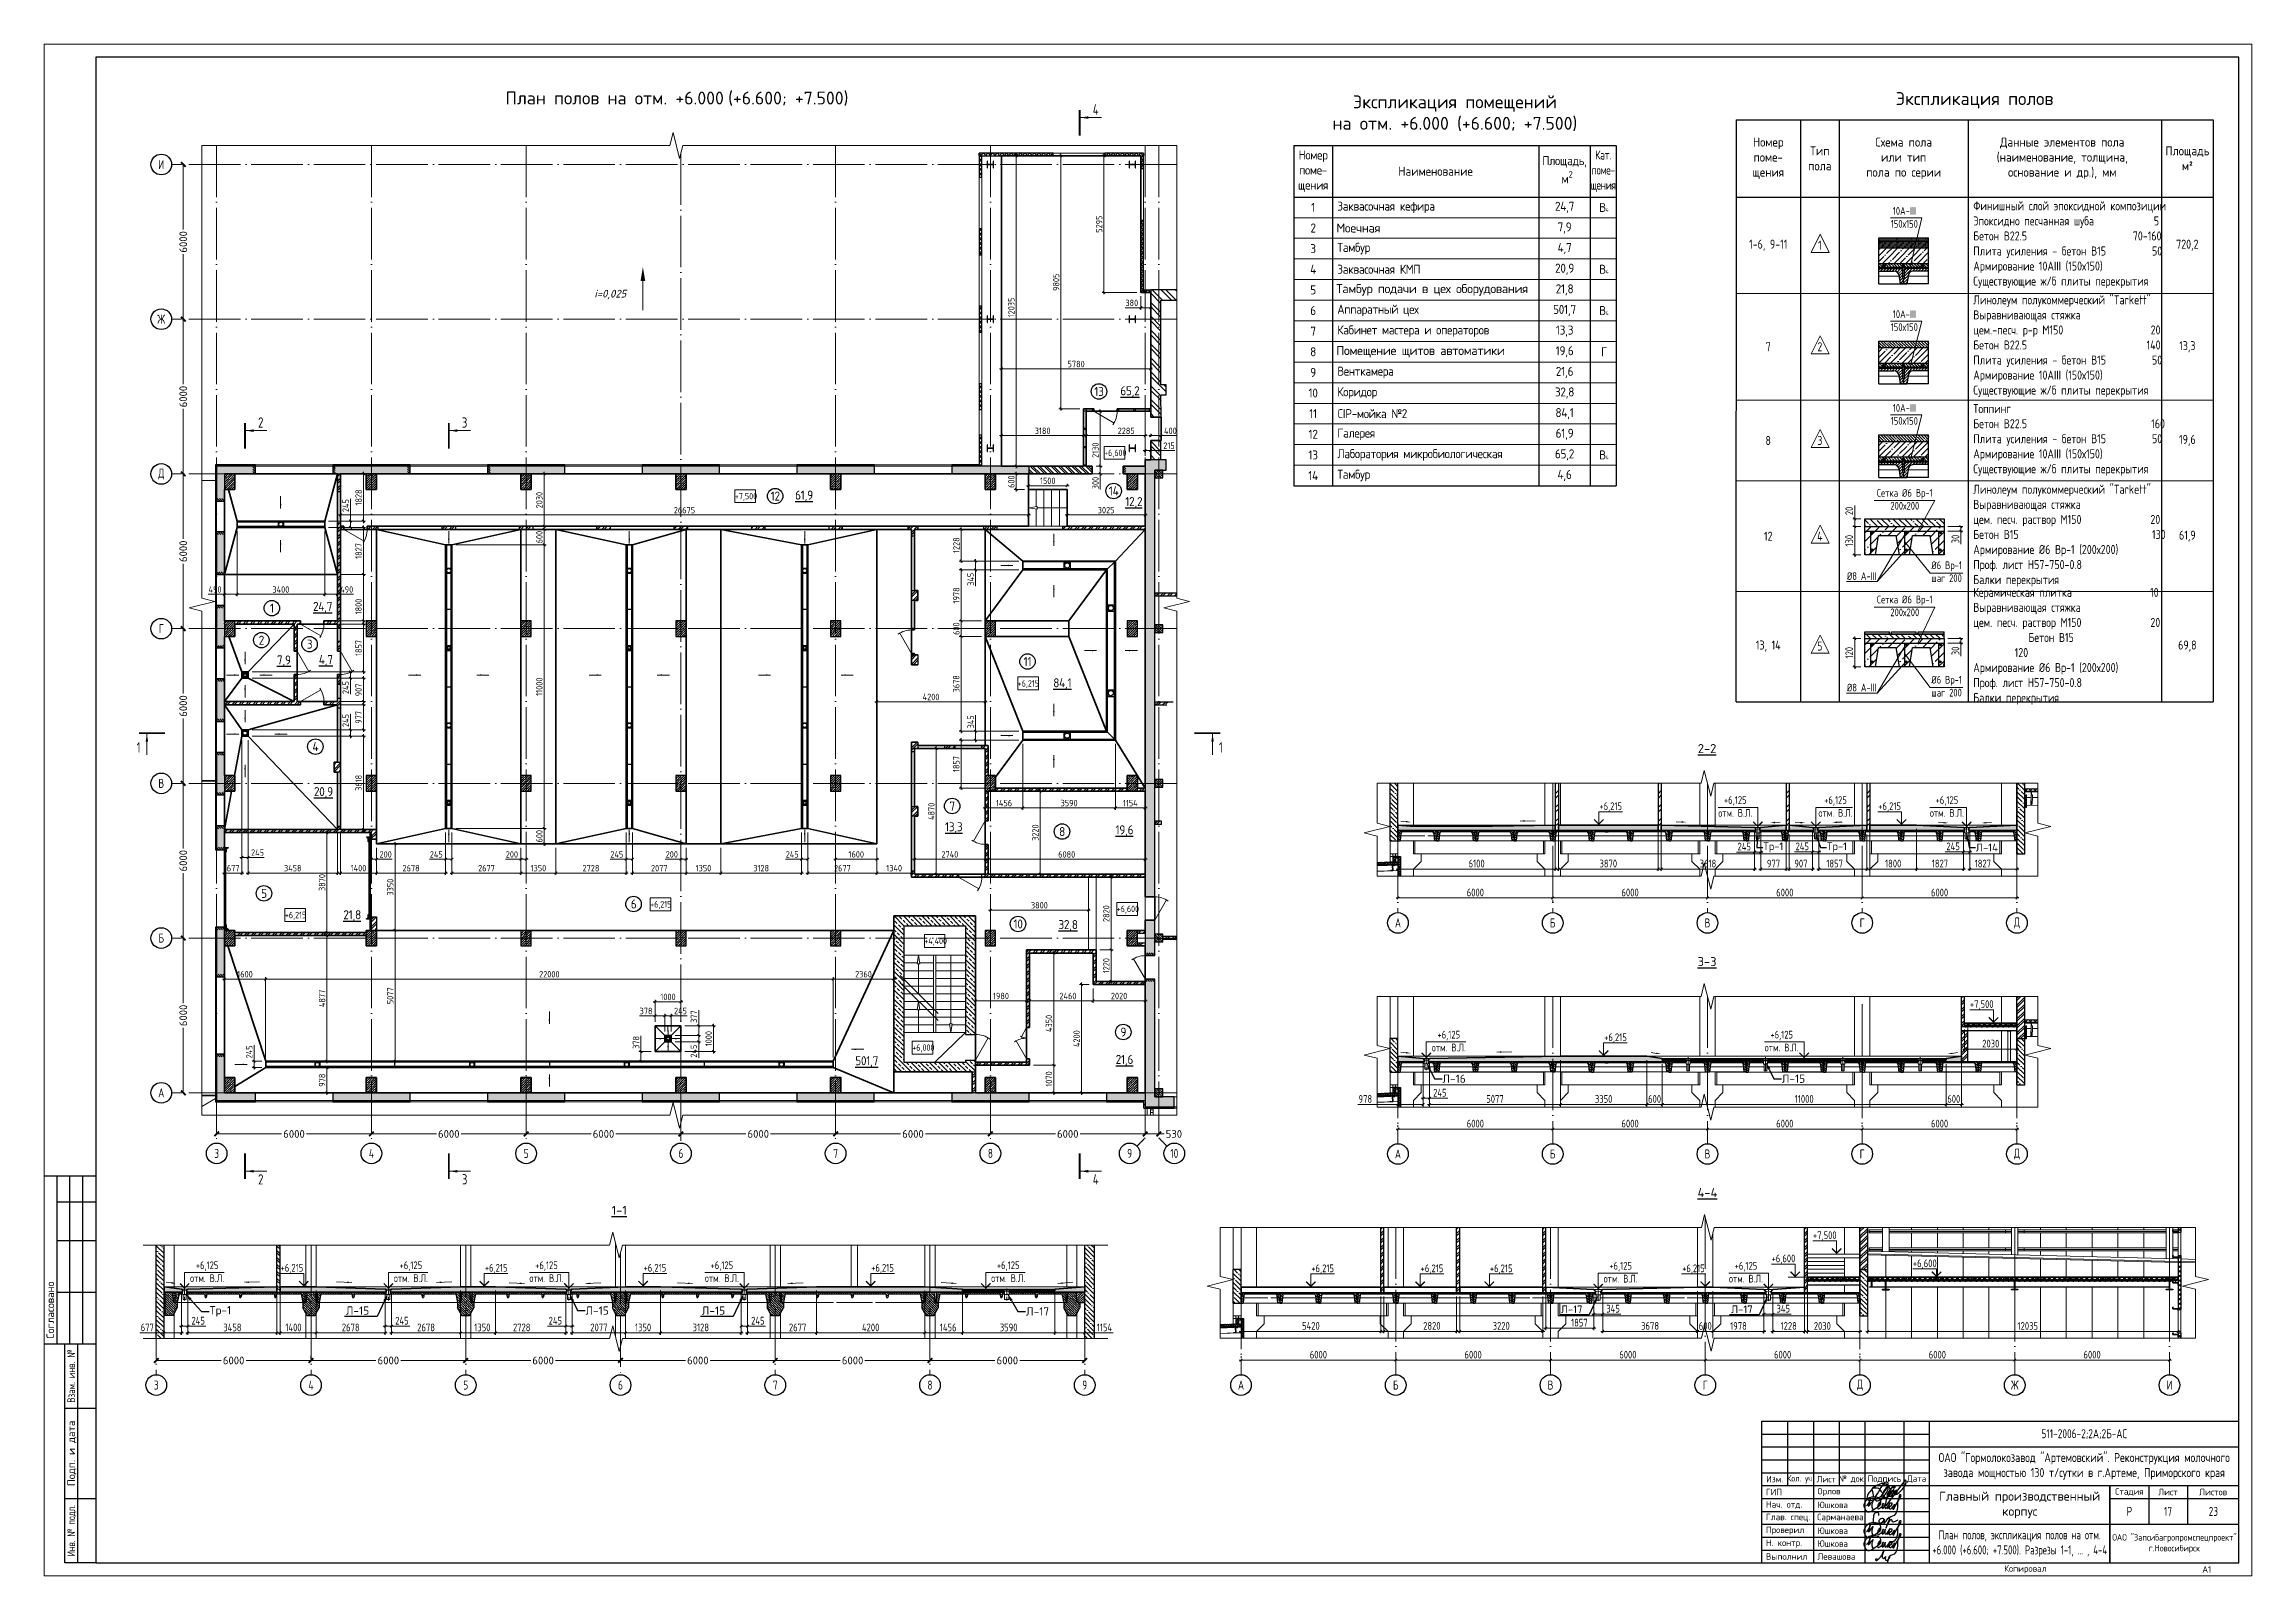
# Model space of a CAD drawing. Extents: x -965262 to 1142518, y -357520 to 71675.
# Drawn here: x 535618 to 621218, y -240088 to -180688 of the extents above; entities that cross this region are included whole.
import ezdxf
from ezdxf import colors
from ezdxf.entities.mleader import LeaderData, LeaderLine
from ezdxf.enums import TextEntityAlignment as Align
from ezdxf.math import Vec2, Vec3

# ---------------------------------------------------------------- set-up
doc = ezdxf.new("R2010")
doc.units = 0
doc.header["$LTSCALE"] = 10
doc.linetypes.add('AM_DIN_G_W050x2', pattern=[6.875, 4.75, -0.875, 0.375, -0.875])
doc.linetypes.add('DOTE', pattern=[2.42, 2, -0.2, 0.02, -0.2])
doc.layers.get('0').update_dxf_attribs({"linetype": 'CONTINUOUS', "lineweight": 30})
doc.layers.get('Defpoints').update_dxf_attribs({"linetype": 'CONTINUOUS'})
for name, color, linetype, lineweight in [('DOTE', 7, 'DOTE', 9), ('ВК', 5, 'CONTINUOUS', 30), ('Лотки_трапы_выпуски', 5, 'CONTINUOUS', 30), ('полы', 3, 'CONTINUOUS', 35), ('Полы_лотки', 7, 'CONTINUOUS', 30), ('Ростверк', 155, 'CONTINUOUS', 40), ('светиль', 40, 'CONTINUOUS', 30)]:
    doc.layers.add(name, color=color, linetype=linetype, lineweight=lineweight)
doc.styles.add('GOST 2.304', font='isocpeur.ttf', dxfattribs={"width": 0.75, "height": 250})
doc.styles.add('GOST-2.304_Type-B', font='isocpeur.ttf', dxfattribs={"width": 0.9})
doc.styles.get("Standard").update_dxf_attribs({"font": 'isocpeur.ttf', "height": 300})
doc.styles.add('ГОСТ 2м', font='isocpeur.ttf', dxfattribs={"width": 0.8, "height": 250})
doc.dimstyles.get("Standard").update_dxf_attribs({"dimscale": 100, "dimtxt": 300, "dimasz": 1.8, "dimexe": 1.8, "dimexo": 0.625, "dimgap": 0.9, "dimtad": 0, "dimdec": 0, "dimzin": 0, "dimdsep": 46, "dimtxsty": 'Standard', "dimblk": 'ARCHTICK', "dimcen": 0.9, "dimclrd": 256, "dimclre": 256, "dimclrt": 256, "dimadec": 0, "dimazin": 0, "dimtfac": 1, "dimtdec": 0, "dimtofl": 0, "dimtmove": 0, "dimatfit": 3, "dimfxl": 1, "dimtolj": 1, "dimtzin": 0, "dimlwd": 15, "dimlwe": 15, "dimarcsym": 0})
doc.dimstyles.new('ГОСТ 2м', dxfattribs={"dimtxt": 250, "dimasz": 100, "dimexe": 75, "dimexo": 150, "dimgap": 62.5, "dimtad": 1, "dimdec": 0, "dimtxsty": 'ГОСТ 2м', "dimblk": 'ARCHTICK', "dimcen": 150, "dimdle": 75, "dimclrd": 256, "dimclre": 256, "dimclrt": 256, "dimadec": 0, "dimazin": 0, "dimtfac": 1, "dimtdec": 0, "dimtmove": 0, "dimatfit": 3, "dimldrblk": 'OBLIQUE', "dimfxl": 1, "dimlwd": 15, "dimlwe": 15, "dimarcsym": 0})
pattern_1 = [(135, (487763.99, -212475.13), (-89.80256, -89.80256), []), (135, (487763.99, -212385.33), (-89.80256, -89.80256), [158.75, -31.75, 0, -31.75])]
pattern_2 = [(135, (487763.99, -212475.13), (-89.80256, -89.80256), []), (225, (487763.99, -212475.13), (89.80256, -89.80256), [])]
pattern_3 = [(45, (487763.99, -212475.13), (-89.80256, 89.80256), []), (45, (487853.79, -212475.13), (-89.80256, 89.80256), [158.75, -31.75, 0, -31.75])]
pattern_4 = [(135, (-258567.1, -302980.84), (-44.9012806, -44.9012806), [])]
pattern_5 = [(135, (-252567.1, -302980.84), (-44.9012806, -44.9012806), [])]
pattern_6 = [(45, (-258567.1, -302980.84), (-89.802561, 89.802561), []), (135, (-258567.1, -302980.84), (-89.802561, -89.802561), [])]
pattern_7 = [(45, (529095.53, -163721.06), (-112.2532, 112.2532), []), (45, (529207.78, -163721.06), (-112.2532, 112.2532), [198.4375, -39.6875, 0, -39.6875])]
pattern_8 = [(0, (766248.785, -380043.117), (19.84375, 39.6875), [0, -39.6875])]
pattern_9 = [(45, (529095.53, -167589.94), (-112.2532, 112.2532), []), (45, (529207.78, -167589.94), (-112.2532, 112.2532), [198.4375, -39.6875, 0, -39.6875])]
pattern_10 = [(45, (529095.53, -171226.32), (-112.2532, 112.2532), []), (45, (529207.78, -171226.32), (-112.2532, 112.2532), [198.4375, -39.6875, 0, -39.6875])]
pattern_11 = [(135, (563914.5, -232089.68), (-89.80256, -89.80256), []), (135, (563914.5, -231999.87), (-89.80256, -89.80256), [158.75, -31.75, 0, -31.75])]
pattern_12 = [(45, (563914.5, -232089.68), (-89.80256, 89.80256), []), (45, (564004.3, -232089.68), (-89.80256, 89.80256), [158.75, -31.75, 0, -31.75])]
pattern_13 = [(135, (451814.21, -235864), (-89.80256, -89.80256), []), (135, (451814.21, -235774.19), (-89.80256, -89.80256), [158.75, -31.75, 0, -31.75])]
pattern_14 = [(135, (451914.2, -235864), (-179.6051, -179.6051), []), (135, (451914.2, -235684.4), (-179.6051, -179.6051), [317.5, -63.5, 0, -63.5])]
pattern_15 = [(45, (574422.91, -380254.774), (-44.90128, 44.90128), []), (135, (574422.91, -380254.774), (-44.90128, -44.90128), [])]
pattern_16 = [(135, (499389.25, -218264.6), (-179.6051, -179.6051), []), (135, (499389.25, -218085), (-179.6051, -179.6051), [317.5, -63.5, 0, -63.5])]
pattern_17 = [(135, (499389.25, -218264.61), (-89.80256, -89.80256), []), (135, (499389.25, -218174.8), (-89.80256, -89.80256), [158.75, -31.75, 0, -31.75])]
pattern_18 = [(45, (574422.91, -389216.117), (-44.90128, 44.90128), []), (135, (574422.91, -389216.117), (-44.90128, -44.90128), [])]
pattern_19 = [(135, (493303.75, -227225.95), (-179.6051, -179.6051), []), (135, (493303.75, -227046.35), (-179.6051, -179.6051), [317.5, -63.5, 0, -63.5])]
pattern_20 = [(45, (568337.42, -398177.46), (-44.90128, 44.90128), []), (135, (568337.42, -398177.46), (-44.90128, -44.90128), [])]

msp = doc.modelspace()

# ---------------------------------------------------------------- texts
at = {"color": 5, "lineweight": 15, "ltscale": 100, "style": 'GOST 2.304', "width": 0.75}
for s, p in [('4', (576278.3, -183422.9, -4711.1)), ('2', (543914.4, -195562.3, -4711.1)), ('3', (551815.8, -195562.3, -4711.1)), ('1', (539205.6, -208162.3, 9801.8)), ('1', (581165.7, -208162.3, 9801.8)), ('2', (543914.4, -224910.8, -4711.1)), ('3', (551815.8, -224910.8, -4711.1)), ('4', (576278.3, -224910.8, -4711.1))]:
    msp.add_text(s, height=400, dxfattribs=at).set_placement(p)
at = {"color": 7, "lineweight": 0, "style": 'GOST 2.304', "width": 0.75}
for s, p in [('+6,600', (576717, -196661.9, 14512.9)), ('+7,500', (562400.7, -198341.5, 14512.9)), ('+6,215', (573365.3, -205603.2, 9444.6)), ('+6,215', (559113.9, -214169.2, 9801.8)), ('+6,215', (544952.6, -214586, 12704.4)), ('+6,600', (577204.8, -214349.1, 14512.9)), ('+4,400', (569745.6, -215591.9, 11253.1)), ('+6,000', (569279.1, -219725.9, 11253.1))]:
    msp.add_text(s, height=250, dxfattribs=at).set_placement(p)
at = {"lineweight": 25, "style": 'GOST 2.304'}
msp.add_text('Согласовано', height=300, rotation=90, dxfattribs=at).set_placement((536005.7, -230887.8, 9801.8))
for s, width, p in [('Взам. инв. №', 0.8, (536667.6, -232337.8, 9801.8)), ('Инв. № подл.', 0.7, (536667.6, -238337.8, 9801.8))]:
    msp.add_text(s, height=300, rotation=90, dxfattribs=dict(at, width=width)).set_placement(p, align=Align.MIDDLE_CENTER)
msp.add_text('Подп. и дата', height=300, rotation=90, dxfattribs=at).set_placement((536667.6, -235337.8, 9801.8), align=Align.MIDDLE_CENTER)
at = {"ltscale": 10, "attachment_point": 5, "style": 'GOST 2.304'}
for s, insert, char_height, width in [('{\\H1.4286x;\\W1;План полов на отм. +6.000} {\\H1.4286x;\\W1;(+6.600; +7.500)}', (560153.9, -182802.1, 13061.6), 350, 28643.798), ('{\\W0.8;ОАО "Гормолокозавод "Артемовский". Реконструкция молочного завода мощностью 130 т/сутки в г.Артеме, Приморского края\\W1; }', (614717.6, -235837.8, 9801.8), 350, 12000), ('{\\W1;Главный производственный корпус}', (612217.6, -237337.8, 9801.8), 350, 7000), ('{\\W0.7;План полов, экспликация полов на отм. +6.000 (+6.600; +7.500). Разрезы 1-1, ... , 4-4}', (612217.6, -238837.8, 9801.8), 350, 7000), ('{\\W0.9;ОАО "Запсибагропромспецпроект"\\Pг.Новосибирск}', (618217.6, -238837.8, 9801.8), 250, 5000)]:
    msp.add_mtext(s, dxfattribs=dict(at, insert=insert, char_height=char_height, width=width))
for s, insert, char_height, width, attachment_point, style in [('{\\W1;Экспликация помещений\\Pна отм. +6.000 (+6.600; +7.500)}', (590317.6, -183366.1, 10706.1), 500, 40500, 5, 'GOST 2.304'), ('{\\fISOCPEUR|b0|i0|c204|p34;\\T0.95;Номер поме\\fISOCPEUR|b0|i0|c0|p34;-\\P\\fISOCPEUR|b0|i0|c204|p34;щения}', (584817.6, -185617.3, 9801.8), 350, 1300, 5, 'GOST-2.304_Type-B'), ('\\A1;{\\fISOCPEUR|b0|i0|c204|p34;\\W0.75;\\T0.95;Кат.\\Pпоме-\\Pщения}', (596067.6, -185617.3, 9801.8), 350, 1000, 5, 'GOST-2.304_Type-B'), ('{\\fISOCPEUR|b0|i0|c204|p34;Наименование}', (589567.6, -185617.3, 9801.8), 350, 7700, 5, 'GOST-2.304_Type-B'), ('\\A1;{\\fISOCPEUR|b0|i0|c204|p34;\\T0.95;Площадь\\fISOCPEUR|b0|i0|c0|p34;,\\T1;\\P\\fISOCPEUR|b0|i0|c204|p34; м\\fISOCPEUR|b0|i0|c0|p34;\\H0.7x;\\S2^  ;}', (594567.6, -185617.3, 9801.8), 350, 2000, 5, 'GOST-2.304_Type-B'), ('{\\fISOCPEUR|b0|i0|c0|p34;\\T0.95;1}', (584817.6, -187017.3, 9801.8), 350, 1500, 5, 'GOST-2.304_Type-B'), ('{\\fISOCPEUR|b0|i0|c0|p34;\\T0.95; \\fISOCPEUR|b0|i0|c204|p34;Заквасочная кефира}', (585567.6, -187017.3, 9801.8), 350, 8000, 4, 'GOST-2.304_Type-B'), ('{\\fISOCPEUR|b0|i0|c0|p34;\\T0.95;24,7}', (594567.6, -187017.3, 9801.8), 350, 2000, 5, 'GOST-2.304_Type-B'), ('{\\T0.95;В\\H0.42857x;4}', (596096, -187017.3, 9801.8), 350, 814.707, 5, 'GOST-2.304_Type-B'), ('{\\fISOCPEUR|b0|i0|c0|p34;\\T0.95;2}', (584817.6, -187817.3, 9801.8), 350, 1500, 5, 'GOST-2.304_Type-B'), ('{\\fISOCPEUR|b0|i0|c0|p34;\\W0.7; \\fISOCPEUR|b0|i0|c204|p34;\\W1;\\T0.95;Моечная}', (585567.6, -187817.3, 9801.8), 350, 8000, 4, 'GOST-2.304_Type-B'), ('{\\fISOCPEUR|b0|i0|c0|p34;\\T0.95;7,9}', (594567.6, -187817.3, 9801.8), 350, 2000, 5, 'GOST-2.304_Type-B'), ('{\\W0.8;1-6, 9-11}', (602467, -188485.5, 9801.8), 350, 2500, 5, 'GOST 2.304'), ('{\\W0.8;1}', (604467, -188485.5, 9801.8), 350, 1500, 5, 'GOST 2.304'), ('{\\W0.8;720,2}', (618716.9, -188485.5, 9801.8), 350, 2000.084, 5, 'GOST 2.304'), ('{\\fISOCPEUR|b0|i0|c0|p34;\\T0.95;3}', (584817.6, -188617.3, 9801.8), 350, 1500, 5, 'GOST-2.304_Type-B'), ('{\\fISOCPEUR|b0|i0|c0|p34;\\T0.95; \\fISOCPEUR|b0|i0|c204|p34;Тамбур}', (585567.6, -188617.3, 9801.8), 350, 8000, 4, 'GOST-2.304_Type-B'), ('{\\fISOCPEUR|b0|i0|c0|p34;\\T0.95;4,7}', (594567.6, -188617.3, 9801.8), 350, 2000, 5, 'GOST-2.304_Type-B'), ('{\\fISOCPEUR|b0|i0|c0|p34;\\T0.95;4}', (584817.6, -189417.3, 9801.8), 350, 1500, 5, 'GOST-2.304_Type-B'), ('{\\fISOCPEUR|b0|i0|c0|p34;\\W0.7;\\T0.95; \\fISOCPEUR|b0|i0|c204|p34;\\W1;Тамбур подачи в цех оборудования}', (585567.6, -190217.3, 9801.8), 350, 8000, 4, 'GOST-2.304_Type-B'), ('{\\fISOCPEUR|b0|i0|c0|p34;\\T0.95; \\fISOCPEUR|b0|i0|c204|p34;Заквасочная КМП}', (585567.6, -189417.3, 9801.8), 350, 8000, 4, 'GOST-2.304_Type-B'), ('{\\fISOCPEUR|b0|i0|c0|p34;\\T0.95;20,9}', (594567.6, -189417.3, 9801.8), 350, 2000, 5, 'GOST-2.304_Type-B'), ('{\\fISOCPEUR|b0|i0|c0|p34;\\T0.95;21,8}', (594567.6, -190217.3, 9801.8), 350, 2000, 5, 'GOST-2.304_Type-B'), ('{\\T0.95;В\\H0.42857x;4}', (596096, -189417.3, 9801.8), 350, 814.707, 5, 'GOST-2.304_Type-B'), ('{\\fISOCPEUR|b0|i0|c0|p34;\\T0.95;5}', (584817.6, -190217.3, 9801.8), 350, 1500, 5, 'GOST-2.304_Type-B'), ('{\\fISOCPEUR|b0|i0|c0|p34;\\T0.95;6}', (584817.6, -191017.3, 9801.8), 350, 1500, 5, 'GOST-2.304_Type-B'), ('{\\fISOCPEUR|b0|i0|c0|p34;\\T0.95; \\fISOCPEUR|b0|i0|c204|p34;Аппаратный цех}', (585567.6, -191017.3, 9801.8), 350, 8000, 4, 'GOST-2.304_Type-B'), ('{\\fISOCPEUR|b0|i0|c0|p34;\\T0.95;501,\\fISOCPEUR|b0|i0|c204|p34;7}', (594567.6, -191017.3, 9801.8), 350, 2000, 5, 'GOST-2.304_Type-B'), ('{\\T0.95;В\\H0.42857x;4}', (596096, -191017.3, 9801.8), 350, 814.707, 5, 'GOST-2.304_Type-B'), ('{\\fISOCPEUR|b0|i0|c0|p34;\\T0.95;7}', (584817.6, -191817.3, 9801.8), 350, 1500, 5, 'GOST-2.304_Type-B'), ('{\\fISOCPEUR|b0|i0|c0|p34;\\T0.95; \\fISOCPEUR|b0|i0|c204|p34;Кабинет мастера и операторов}', (585567.6, -191817.3, 9801.8), 350, 8000, 4, 'GOST-2.304_Type-B'), ('{\\fISOCPEUR|b0|i0|c204|p34;\\T0.95;1\\fISOCPEUR|b0|i0|c0|p34;3,3}', (594567.6, -191817.3, 9801.8), 350, 2000, 5, 'GOST-2.304_Type-B'), ('{\\fISOCPEUR|b0|i0|c0|p34;\\T0.95;8}', (584817.6, -192617.3, 9801.8), 350, 1500, 5, 'GOST-2.304_Type-B'), ('{\\fISOCPEUR|b0|i0|c0|p34;\\W0.7; \\fISOCPEUR|b0|i0|c204|p34;\\W1;\\T0.95;Помещение щитов автоматики}', (585567.6, -192617.3, 9801.8), 350, 8000, 4, 'GOST-2.304_Type-B'), ('{\\fISOCPEUR|b0|i0|c0|p34;\\T0.95;19,\\fISOCPEUR|b0|i0|c204|p34;6}', (594567.6, -192617.3, 9801.8), 350, 2000, 5, 'GOST-2.304_Type-B'), ('{\\T0.95;Г}', (596096, -192617.3, 9801.8), 350, 814.707, 5, 'GOST-2.304_Type-B'), ('{\\W0.8;7}', (602467, -192421.9, 9801.8), 350, 2500, 5, 'GOST 2.304'), ('{\\W0.8;2}', (604467, -192421.9, 9801.8), 350, 1500, 5, 'GOST 2.304'), ('{\\W0.8;13,3}', (618716.9, -192421.9, 9801.8), 350, 2000.084, 5, 'GOST 2.304'), ('{\\fISOCPEUR|b0|i0|c0|p34;\\T0.95;9}', (584817.6, -193417.3, 9801.8), 350, 1500, 5, 'GOST-2.304_Type-B'), ('{\\fISOCPEUR|b0|i0|c0|p34;\\T0.95; \\fISOCPEUR|b0|i0|c204|p34;Венткамера}', (585567.6, -193417.3, 9801.8), 350, 8000, 4, 'GOST-2.304_Type-B'), ('{\\fISOCPEUR|b0|i0|c0|p34;\\T0.95;21,6}', (594567.6, -193417.3, 9801.8), 350, 2000, 5, 'GOST-2.304_Type-B'), ('{\\fISOCPEUR|b0|i0|c0|p34;\\T0.95;10}', (584817.6, -194217.3, 9801.8), 350, 1500, 5, 'GOST-2.304_Type-B'), ('{\\fISOCPEUR|b0|i0|c0|p34;\\T0.95; \\fISOCPEUR|b0|i0|c204|p34;Коридор}', (585567.6, -194217.3, 9801.8), 350, 8000, 4, 'GOST-2.304_Type-B'), ('{\\fISOCPEUR|b0|i0|c0|p34;\\T0.95;32,8}', (594567.6, -194217.3, 9801.8), 350, 2000, 5, 'GOST-2.304_Type-B'), ('{\\fISOCPEUR|b0|i0|c0|p34;\\T0.95;11}', (584817.6, -195017.3, 9801.8), 350, 1500, 5, 'GOST-2.304_Type-B'), ('{\\fISOCPEUR|b0|i0|c0|p34;\\T0.95; CIP\\fISOCPEUR|b0|i0|c204|p34;-мойка №2}', (585567.6, -195017.3, 9801.8), 350, 8000, 4, 'GOST-2.304_Type-B'), ('{\\fISOCPEUR|b0|i0|c0|p34;\\T0.95;84,1}', (594567.6, -195017.3, 9801.8), 350, 2000, 5, 'GOST-2.304_Type-B'), ('{\\fISOCPEUR|b0|i0|c0|p34;\\T0.95;12}', (584817.6, -195817.3, 9801.8), 350, 1500, 5, 'GOST-2.304_Type-B'), ('{\\fISOCPEUR|b0|i0|c0|p34;\\T0.95; \\fISOCPEUR|b0|i0|c204|p34;Галерея}', (585567.6, -195817.3, 9801.8), 350, 8000, 4, 'GOST-2.304_Type-B'), ('{\\fISOCPEUR|b0|i0|c0|p34;\\T0.95;61,9}', (594567.6, -195817.3, 9801.8), 350, 2000, 5, 'GOST-2.304_Type-B'), ('{\\W0.8;8}', (602467, -196058.3, 9801.8), 350, 2500, 5, 'GOST 2.304'), ('{\\W0.8;3}', (604467, -196058.3, 9801.8), 350, 1500, 5, 'GOST 2.304'), ('{\\W0.8;19,6}', (618716.9, -196058.3, 9801.8), 350, 2000.084, 5, 'GOST 2.304'), ('{\\fISOCPEUR|b0|i0|c0|p34;\\T0.95;13}', (584817.6, -196617.3, 9801.8), 350, 1500, 5, 'GOST-2.304_Type-B'), ('{\\T0.95; Лаборатория микробиологическая}', (585567.6, -196617.3, 9801.8), 350, 8000, 4, 'GOST-2.304_Type-B'), ('{\\T0.95;65,2}', (594567.6, -196617.3, 9801.8), 350, 2000, 5, 'GOST-2.304_Type-B'), ('{\\T0.95;В\\H0.42857x;4}', (596096, -196617.3, 9801.8), 350, 814.707, 5, 'GOST-2.304_Type-B'), ('{\\fISOCPEUR|b0|i0|c0|p34;\\T0.95;14}', (584817.6, -197417.3, 9801.8), 350, 1500, 5, 'GOST-2.304_Type-B'), ('{\\fISOCPEUR|b0|i0|c0|p34;\\T0.95; \\fISOCPEUR|b0|i0|c204|p34;Тамбур}', (585567.6, -197417.3, 9801.8), 350, 8000, 4, 'GOST-2.304_Type-B'), ('{\\T0.95;4,6}', (594567.6, -197417.3, 9801.8), 350, 2000, 5, 'GOST-2.304_Type-B'), ('{\\W0.8;12}', (602467, -199769.6, 9801.8), 350, 2500, 5, 'GOST 2.304'), ('{\\W0.8;4}', (604467, -199769.6, 9801.8), 350, 1500, 5, 'GOST 2.304'), ('{\\W0.8;61,9}', (618716.9, -199769.6, 9801.8), 350, 2000.084, 5, 'GOST 2.304'), ('{\\W0.8;13, 14}', (602467, -204031, 9801.8), 350, 2500, 5, 'GOST 2.304'), ('{\\W0.8;5}', (604467, -204031, 9801.8), 350, 1500, 5, 'GOST 2.304'), ('{\\W0.8;69,8}', (618716.9, -204031, 9801.8), 350, 2000.084, 5, 'GOST 2.304'), ('{\\W0.8;+6,215}', (596358.9, -210274.2, 9801.8), 300, 1200, 5, 'GOST 2.304'), ('{\\W0.8;+6,125\\Pотм. В.Л.}', (601188.7, -210252.5, 9801.8), 300, 1670.673, 5, 'GOST 2.304'), ('{\\W0.8;+6,125\\Pотм. В.Л.}', (605074.2, -210252.5, 9801.8), 300, 1670.673, 5, 'GOST 2.304'), ('{\\W0.8;+6,215}', (607173.1, -210274.2, 9801.8), 300, 1200, 5, 'GOST 2.304'), ('{\\W0.8;+6,125\\Pотм. В.Л.}', (609393.9, -210252.5, 9801.8), 300, 1670.673, 5, 'GOST 2.304'), ('{\\W0.8;+7,500}', (610744.1, -217950.6, 9801.8), 300, 1200, 5, 'GOST 2.304'), ('{\\W0.8;+6,125\\Pотм. В.Л.}', (590080.4, -219350.9, 9801.8), 300, 1670.673, 5, 'GOST 2.304'), ('{\\W0.8;+6,215}', (596543.1, -219235.6, 9801.8), 300, 1200, 5, 'GOST 2.304'), ('{\\W0.8;+6,125\\Pотм. В.Л.}', (602988.7, -219350.9, 9801.8), 300, 1670.673, 5, 'GOST 2.304'), ('{\\W0.8;+7,500}', (604658.6, -226911.9, 9801.8), 300, 1200, 5, 'GOST 2.304'), ('{\\W0.8;+6,600}', (603056.4, -227811.9, 9801.8), 300, 1200, 5, 'GOST 2.304'), ('{\\W0.8;+6,125\\Pотм. В.Л.}', (541935.3, -228292.2, 19603.7), 300, 1670.673, 5, 'GOST 2.304'), ('{\\W0.8;+6,215}', (545223.4, -228176.9, 6542), 300, 1200, 5, 'GOST 2.304'), ('{\\W0.8;+6,125\\Pотм. В.Л.}', (549835.3, -228292.2, 19603.7), 300, 1670.673, 5, 'GOST 2.304'), ('{\\W0.8;+6,215}', (553142.4, -228176.9, 6542), 300, 1200, 5, 'GOST 2.304'), ('{\\W0.8;+6,125\\Pотм. В.Л.}', (555093.6, -228292.2, 19603.7), 300, 1670.673, 5, 'GOST 2.304'), ('{\\W0.8;+6,215}', (559298, -228176.9, 6542), 300, 1200, 5, 'GOST 2.304'), ('{\\W0.8;+6,125\\Pотм. В.Л.}', (561893.6, -228292.2, 19603.7), 300, 1670.673, 5, 'GOST 2.304'), ('{\\W0.8;+6,215}', (568123, -228176.9, 19603.7), 300, 1200, 5, 'GOST 2.304'), ('{\\W0.8;+6,125\\Pотм. В.Л.}', (572996.2, -228292.2, 19603.7), 300, 1670.673, 5, 'GOST 2.304'), ('{\\W0.8;+6,215}', (585189, -228196.9, 9801.8), 300, 1200, 5, 'GOST 2.304'), ('{\\W0.8;+6,215}', (589429, -228196.9, 9801.8), 300, 1200, 5, 'GOST 2.304'), ('{\\W0.8;+6,215}', (592111.7, -228196.9, 9801.8), 300, 1200, 5, 'GOST 2.304'), ('{\\W0.8;+6,125\\Pотм. В.Л.}', (596744.9, -228312.2, 9801.8), 300, 1670.673, 5, 'GOST 2.304'), ('{\\W0.8;+6,215}', (599565.5, -228196.9, 9801.8), 300, 1200, 5, 'GOST 2.304'), ('{\\W0.8;+6,125\\Pотм. В.Л.}', (601603.2, -228312.2, 9801.8), 300, 1670.673, 5, 'GOST 2.304'), ('{\\W0.8;+6,600}', (608536.2, -228002.6, 9801.8), 300, 1200, 5, 'GOST 2.304')]:
    msp.add_mtext(s, dxfattribs=dict(insert=insert, char_height=char_height, width=width, attachment_point=attachment_point, style=style))
at = {"linetype": 'Continuous', "lineweight": -3, "insert": (610467, -182867.3, 9801.8), "char_height": 500, "width": 18200, "attachment_point": 5, "style": 'GOST-2.304_Type-B'}
msp.add_mtext('{\\W1;Экспликация полов}', dxfattribs=at)
at = {"char_height": 350, "attachment_point": 5}
for s, insert, width in [('{\\W0.9;Номер\\Pпоме-\\Pщения}', (602467, -185117.3, 9801.8), 2500), ('{\\W0.9;Тип\\Pпола}', (604467, -185117.3, 9801.8), 1500), ('{\\W0.9;Схема пола\\Pили тип\\Pпола по серии}', (607717, -185117.3, 9801.8), 5000), ('{\\W0.9;Данные элементов пола\\P(наименование, толщина,\\Pоснование и др.), мм}', (613867, -185117.3, 9801.8), 7700), ('{\\W0.9;Площадь\\Pм²}', (618717, -185117.3, 9801.8), 2000)]:
    msp.add_mtext(s, dxfattribs=dict(at, insert=insert, width=width))
at = {"ltscale": 100, "char_height": 300, "width": 4000, "attachment_point": 5, "style": 'GOST 2.304'}
for s, insert in [('{\\W0.8;10А-III\\P150х150}', (607742.6, -187407.2, 9801.8)), ('{\\W0.8;10А-III\\P150х150}', (607742.6, -191411, 9801.8)), ('{\\W0.8;10А-III\\P150х150}', (607742.6, -195047.4, 9801.8)), ('{\\W0.8;Сетка %%C6 Вр-1\\P200х200}', (607761.7, -198340.2, 9801.8)), ('{\\W0.8;%%C6 Вр-1\\Pшаг 200}', (609382.9, -201147.3, 9801.8)), ('{\\W0.8;%%C8 А-III}', (606093.8, -201316, 9801.8)), ('{\\W0.8;Сетка %%C6 Вр-1\\P200х200}', (607761.7, -202472.3, 9801.8)), ('{\\W0.8;%%C6 Вр-1\\Pшаг 200}', (609382.9, -205586.2, 9801.8)), ('{\\W0.8;%%C8 А-III}', (606093.8, -205642.2, 9801.8))]:
    msp.add_mtext(s, dxfattribs=dict(at, insert=insert))
for s, width, gutter_width, heights, insert, char_height, attachment_point, style in [('Финишный слой эпоксидной композиции\\PЭпоксидно песчанная шуба             5\\PБетон В22.5                       70-160\\PПлита усиления - бетон В15          50\\PАрмирование 10АIII (150х150)\\PСуществующие ж/б плиты перекрытия', 7299.832, 1250, [4472.5], (610417, -188465.5, 9801.8), 350, 4, 'ГОСТ 2м'), ('Линолеум полукоммерческий "Tarkett"\\PВыравнивающая стяжка\\Pцем.-песч. р-р М150                   20\\PБетон В22.5                          140\\PПлита усиления - бетон В15          50\\PАрмирование 10АIII (150х150)\\PСуществующие ж/б плиты перекрытия', 7299.832, 1250, [4472.5], (610417, -192401.9, 9801.8), 350, 4, 'ГОСТ 2м'), ('Топпинг\\PБетон В22.5                           160\\PПлита усиления - бетон В15          50\\PАрмирование 10АIII (150х150)\\PСуществующие ж/б плиты перекрытия', 7299.832, 1250, [4472.5], (610417, -196038.3, 9801.8), 350, 4, 'ГОСТ 2м'), ('Линолеум полукоммерческий "Tarkett"\\PВыравнивающая стяжка\\Pцем. песч. раствор М150               20\\PБетон В15                             130\\PАрмирование %%C6 Вр-1 (200х200)\\PПроф. лист Н57-750-0.8\\PБалки перекрытия', 7299.832, 1250, [6194.8], (610417, -199749.6, 9801.8), 350, 4, 'ГОСТ 2м'), ('Керамическая плитка                 10\\PВыравнивающая стяжка\\Pцем. песч. раствор М150               20             Бетон В15                             120\\PАрмирование %%C6 Вр-1 (200х200)\\PПроф. лист Н57-750-0.8\\PБалки перекрытия', 7299.832, 1250, [6194.8], (610417, -204036, 9801.8), 350, 4, 'ГОСТ 2м'), ('{\\W1;Изм.}', 1000, 1500, [0], (602717.6, -236337.8, 9801.8), 250, 5, 'GOST 2.304'), ('Кол. уч.', 1000, 1500, [0], (603717.6, -236337.8, 9801.8), 250, 5, 'GOST 2.304'), ('{\\W1;Лист}', 1000, 1500, [0], (604717.6, -236337.8, 9801.8), 250, 5, 'GOST 2.304'), ('{\\W0.85;№ док.}', 1000, 1500, [0], (605717.6, -236337.8, 9801.8), 250, 5, 'GOST 2.304'), ('{\\W1;Подпись}', 1500, 1500, [0], (606967.6, -236337.8, 9801.8), 250, 5, 'GOST 2.304'), ('{\\W1;Дата}', 1000, 1500, [0], (608217.6, -236337.8, 9801.8), 250, 5, 'GOST 2.304'), ('{\\W1; ГИП}', 2000, 1500, [0], (602217.6, -236837.8, 9801.8), 250, 4, 'GOST 2.304'), ('{\\W1; Орлов}', 2000, 1500, [0], (604217.6, -236837.8, 9801.8), 250, 4, 'GOST 2.304'), ('{\\W1;Стадия}', 1500, 1500, [0], (616467.6, -236837.8, 9801.8), 250, 5, 'GOST 2.304'), ('{\\W1;Лист}', 1500, 1500, [0], (617967.6, -236837.8, 9801.8), 250, 5, 'GOST 2.304'), ('{\\W1;Листов}', 2000, 1500, [0], (619717.6, -236837.8, 9801.8), 250, 5, 'GOST 2.304'), ('{\\W1; Нач. отд.}', 2000, 1500, [0], (602217.6, -237337.8, 9801.8), 250, 4, 'GOST 2.304'), ('{\\W1; Глав. спец.}', 2000, 1500, [0], (602217.6, -237837.8, 9801.8), 250, 4, 'GOST 2.304'), ('{\\W0.9; \\W1;Сарманаева}', 2000, 1500, [500], (604217.6, -237837.8, 9801.8), 250, 4, 'GOST 2.304'), ('{\\W1; Юшкова}', 2000, 1500, [0], (604217.6, -237337.8, 9801.8), 250, 4, 'GOST 2.304'), ('Р', 1500, 1500, [0], (616467.6, -237587.8, 9801.8), 350, 5, 'GOST 2.304'), ('{\\W1; Проверил}', 2000, 1500, [0], (602217.6, -238337.8, 9801.8), 250, 4, 'GOST 2.304'), ('{\\W1; Н. контр.}', 2000, 1500, [0], (602217.6, -238837.8, 9801.8), 250, 4, 'GOST 2.304'), ('{\\W1; Юшкова}', 2000, 1500, [0], (604217.6, -238337.8, 9801.8), 250, 4, 'GOST 2.304'), ('{\\W1; Юшкова}', 2000, 1500, [0], (604217.6, -238837.8, 9801.8), 250, 4, 'GOST 2.304'), ('{\\W1; Выполнил}', 2000, 1500, [0], (602217.6, -239337.8, 9801.8), 250, 4, 'GOST 2.304'), ('{\\W1; Левашова}', 2000, 1500, [0], (604217.6, -239337.8, 9801.8), 250, 4, 'GOST 2.304'), ('{\\W1; Копировал}', 2000, 1500, [0], (611452.5, -239837.8, 9801.8), 250, 4, 'GOST 2.304'), ('{\\W1;A1}', 2000, 1500, [0], (619295.4, -239837.8, 9801.8), 250, 4, 'GOST 2.304')]:
    msp.add_mtext_dynamic_manual_height_columns(s, width=width, gutter_width=gutter_width, heights=heights, dxfattribs=dict(insert=insert, char_height=char_height, attachment_point=attachment_point, style=style))
at = {"color": 7, "ltscale": 25, "insert": (557568.4, -190399.4, 11253.1), "char_height": 300, "width": 13868.141, "attachment_point": 5, "style": 'GOST 2.304'}
msp.add_mtext('{\\fISOCPEUR|b0|i1|c204|p34;\\W1;i=0,025}', dxfattribs=at)
at = {"color": 7, "char_height": 350, "attachment_point": 5, "style": 'GOST-2.304_Type-B'}
for s, insert, width in [('{\\T0.95;13}', (576515.6, -194156.4, 14512.9), 800), ('{\\T0.95;\\L65,2}', (577716.8, -194170.9, 10865.9), 2000), ('{\\T0.95;12}', (563962.6, -198214.2, 14155.7), 800), ('{\\fISOCPEUR|b0|i0|c0|p34;\\T0.95;\\L61,9}', (565079.6, -198216.3, 10895.9), 2000), ('{\\T0.95;14}', (577085.3, -198014.7, 14512.9), 800), ('{\\T0.95;\\L12,2}', (577866.4, -198468.3, 10865.9), 2000), ('{\\fISOCPEUR|b0|i0|c0|p34;\\T0.95;1}', (544446.7, -202560.1, 14512.9), 800), ('{\\fISOCPEUR|b0|i0|c0|p34;\\T0.95;\\L24,7}', (546414.1, -202532.3, 12347.2), 2000), ('{\\fISOCPEUR|b0|i0|c0|p34;\\T0.95;2}', (544040.1, -203802, 14155.7), 800), ('{\\fISOCPEUR|b0|i0|c0|p34;\\T0.95;\\L7,9}', (544910, -204611.2, 10895.9), 2000), ('{\\fISOCPEUR|b0|i0|c0|p34;\\T0.95;3}', (545908.5, -203956.3, 14155.7), 800), ('{\\fISOCPEUR|b0|i0|c0|p34;\\T0.95;\\L4,7}', (546536.7, -204593.6, 10895.9), 2000), ('{\\fISOCPEUR|b0|i0|c0|p34;\\T0.95;11}', (573745.6, -204628.8, 14155.7), 800), ('{\\fISOCPEUR|b0|i0|c0|p34;\\T0.95;\\L84,1}', (575095.8, -205495.5, 10895.9), 2000), ('{\\fISOCPEUR|b0|i0|c0|p34;\\T0.95;4}', (546134.1, -207931.1, 14155.7), 800), ('{\\fISOCPEUR|b0|i0|c0|p34;\\T0.95;\\L20,9}', (546444.3, -209715.4, 10865.9), 2000), ('{\\fISOCPEUR|b0|i0|c0|p34;\\T0.95;7}', (570823.7, -210234.9, 14155.7), 800), ('{\\fISOCPEUR|b0|i0|c0|p34;\\T0.95;\\L13,3}', (570884, -211078.7, 10895.9), 2000), ('{\\fISOCPEUR|b0|i0|c0|p34;\\T0.95;8}', (575084.2, -211224.6, 14155.7), 800), ('{\\fISOCPEUR|b0|i0|c0|p34;\\T0.95;\\L19,6}', (577501.5, -211197.3, 10895.9), 2000), ('{\\fISOCPEUR|b0|i0|c0|p34;\\T0.95;5}', (544139.8, -213621.1, 14155.7), 800), ('{\\fISOCPEUR|b0|i0|c0|p34;\\T0.95;6}', (558471.4, -214033.6, 14155.7), 800), ('{\\fISOCPEUR|b0|i0|c0|p34;\\T0.95;\\L21,8}', (547559, -214490.5, 10895.9), 2000), ('{\\fISOCPEUR|b0|i0|c0|p34;\\T0.95;10}', (573379.5, -214808, 14155.7), 800), ('{\\fISOCPEUR|b0|i0|c0|p34;\\T0.95;\\L32,8}', (575317.9, -214871.5, 10895.9), 2000), ('{\\fISOCPEUR|b0|i0|c0|p34;\\T0.95;9}', (577458.7, -218999, 14155.7), 800), ('{\\fISOCPEUR|b0|i0|c0|p34;\\T0.95;\\L501,7}', (567511.9, -220150.2, 10895.9), 2000), ('{\\T0.95;\\L21,6}', (577501.5, -220100.9, 10895.9), 2000)]:
    msp.add_mtext(s, dxfattribs=dict(at, insert=insert, width=width))
at = {"color": 0, "insert": (614717.6, -234587.8, 9801.8), "char_height": 350, "attachment_point": 5, "style": 'GOST 2.304'}
msp.add_mtext_dynamic_manual_height_columns('511-2006-2;2А;2Б-АС', width=12000, gutter_width=1500, heights=[0], dxfattribs=at)
at = {"color": 1, "char_height": 350, "attachment_point": 5, "style": 'GOST 2.304'}
for s, insert in [('{\\C256;17}', (617967.6, -237587.8, 9801.8)), ('{\\C256;23}', (619726.6, -237587.8, 9801.8))]:
    msp.add_mtext_dynamic_manual_height_columns(s, width=1500, gutter_width=1500, heights=[0], dxfattribs=dict(at, insert=insert))
at = {"layer": 'DOTE', "color": 7, "linetype": 'Continuous', "lineweight": 30, "ltscale": 100, "char_height": 350, "width": 800, "attachment_point": 5, "style": 'GOST 2.304'}
for s, insert in [('И', (540158.2, -185355.1, 9801.8)), ('Ж', (540158.2, -191355.1, 9801.8)), ('Д', (540158.2, -197355.1, 9801.8)), ('Г', (540158.2, -203355.1, 9801.8)), ('В', (540158.2, -209355.1, 9801.8)), ('Б', (540158.2, -215355.1, 9801.8)), ('А', (540158.2, -221355.1, 9801.8)), ('3', (542306.5, -223705.4, 9801.8)), ('4', (548306.5, -223705.4, 9801.8)), ('5', (554306.5, -223705.4, 9801.8)), ('6', (560306.5, -223705.4, 9801.8)), ('7', (566306.5, -223705.4, 9801.8)), ('8', (572306.5, -223705.4, 9801.8)), ('9', (577706.5, -223705.4, 9801.8)), ('10', (579436.5, -223705.4, 9801.8))]:
    msp.add_mtext(s, dxfattribs=dict(at, insert=insert))
at = {"layer": 'DOTE', "linetype": 'Continuous', "lineweight": 30, "ltscale": 100, "char_height": 350, "width": 800, "attachment_point": 5, "style": 'GOST 2.304'}
for s, insert in [('{\\W1;\\L\\C5;2-2}', (600094.8, -208004.2, -7970.9)), ('A', (588109.5, -214766.3, 9801.8)), ('Б', (594109.5, -214766.3, 9801.8)), ('В', (600109.5, -214766.3, 9801.8)), ('Г', (606109.5, -214766.3, 9801.8)), ('Д', (612109.5, -214766.3, 9801.8)), ('{\\W1;\\L\\C5;3-3}', (600094.8, -216265.5, -7970.9)), ('A', (588109.5, -223727.6, 9801.8)), ('Б', (594109.5, -223727.6, 9801.8)), ('В', (600109.5, -223727.6, 9801.8)), ('Г', (606109.5, -223727.6, 9801.8)), ('Д', (612109.5, -223727.6, 9801.8)), ('{\\W1;\\L\\C5;4-4}', (600109.3, -225226.9, -7970.9)), ('{\\W1;\\L\\C5;1-1}', (557914.5, -225912, -7970.9)), ('3', (539964.5, -232688.7, 5090.8)), ('4', (545964.5, -232688.7, 5090.8)), ('5', (551964.5, -232688.7, 5090.8)), ('6', (557964.5, -232688.7, 5090.8)), ('7', (563964.5, -232688.7, 5090.8)), ('8', (569964.5, -232688.7, 5090.8)), ('9', (575964.5, -232688.7, 5090.8)), ('A', (582024, -232689, 9801.8)), ('Б', (588024, -232689, 9801.8)), ('В', (594024, -232689, 9801.8)), ('Г', (600024, -232689, 9801.8)), ('Д', (606024, -232689, 9801.8)), ('Ж', (612024, -232689, 9801.8)), ('И', (618024, -232689, 9801.8))]:
    msp.add_mtext(s, dxfattribs=dict(at, insert=insert))

# ---------------------------------------------------------------- blocks, each defined once
blk = doc.blocks.new('anchor.bolt')
for p, q in [((-0.1, 0), (-0.1, -0.7)), ((0.1, 0), (0.1, -0.1)), ((-0.1, 0), (-0.1, 0)), ((-0.1, 0), (0.1, -0.1)), ((0.1, -0.1), (-0.1, 0)), ((-0.1, -0.1), (-0.1, -0.1)), ((-0.1, -0.1), (0.1, -0.1)), ((0.1, -0.1), (-0.1, -0.1)), ((-0.1, -0.3), (-0.1, -0.2)), ((-0.1, -0.2), (-0.1, -0.2)), ((-0.1, -0.2), (0.1, -0.2)), ((0.1, -0.2), (-0.1, -0.2)), ((-0.1, -0.3), (0.1, -0.3)), ((0.1, -0.3), (-0.1, -0.3)), ((-0.1, -0.3), (-0.1, -0.3)), ((-0.1, -0.3), (0.1, -0.3)), ((0.1, -0.4), (-0.1, -0.3)), ((-0.1, -0.5), (-0.1, -0.4)), ((-0.1, -0.4), (-0.1, -0.4)), ((-0.1, -0.4), (0.1, -0.4)), ((0.1, -0.4), (-0.1, -0.4)), ((-0.1, -0.5), (0.1, -0.5)), ((0.1, -0.5), (-0.1, -0.5)), ((-0.1, -0.5), (-0.1, -0.5)), ((-0.1, -0.5), (0.1, -0.5)), ((0.1, -0.6), (-0.1, -0.5)), ((-0.1, -0.7), (-0.1, -0.6)), ((-0.1, -0.6), (-0.1, -0.6)), ((0, -0.6), (-0.1, -0.6)), ((-0.1, -0.6), (0.1, -0.6)), ((0.1, -0.6), (-0.1, -0.6)), ((-0.1, -0.6), (-0.1, -0.6)), ((0, -0.8), (-0.1, -0.7)), ((-0.1, -0.7), (0, -0.8)), ((0, -0.6), (0, -0.8)), ((0, -0.6), (0, -0.6)), ((0, -0.6), (0, -0.8)), ((0, -0.7), (0, -0.6)), ((0, -0.6), (0, -0.8)), ((0, -0.6), (0, -0.8)), ((0, -0.6), (0, -0.8)), ((0, -0.7), (0, -0.7)), ((0, -0.7), (0, -0.7)), ((0, -0.8), (0, -0.7)), ((0, -0.8), (0.1, -0.7)), ((0.1, -0.1), (0.1, -0.1)), ((0.1, -0.1), (0.1, -0.1)), ((0.1, -0.1), (0.1, -0.1)), ((0.1, -0.1), (0.1, -0.1)), ((0.1, -0.1), (0.1, -0.1)), ((0.1, -0.1), (0.1, -0.2)), ((0.1, -0.2), (0.1, -0.2)), ((0.1, -0.2), (0.1, -0.2)), ((0.1, -0.2), (0.1, -0.3)), ((0.1, -0.3), (0.1, -0.3)), ((0.1, -0.3), (0.1, -0.3)), ((0.1, -0.3), (0.1, -0.3)), ((0.1, -0.3), (0.1, -0.3)), ((0.1, -0.3), (0.1, -0.4)), ((0.1, -0.4), (0.1, -0.5)), ((0.1, -0.4), (0.1, -0.4)), ((0.1, -0.4), (0.1, -0.4)), ((0.1, -0.4), (0.1, -0.4)), ((0.1, -0.5), (0.1, -0.5)), ((0.1, -0.5), (0.1, -0.5)), ((0.1, -0.5), (0.1, -0.5)), ((0.1, -0.5), (0.1, -0.5)), ((0.1, -0.5), (0.1, -0.6)), ((0.1, -0.6), (0.1, -0.6)), ((0.1, -0.6), (0.1, -0.6)), ((0.1, -0.6), (0.1, -0.6)), ((0.1, -0.6), (0.1, -0.7))]:
    blk.add_line(p, q)
blk.add_arc((0.2, -0.6), 0.222, 187.9982, 219.836)
blk = doc.blocks.new('Крепеж_ворот')
at = {"lineweight": 15}
h = blk.add_hatch(dxfattribs=at)
h.set_pattern_fill('ANSI31', color=256, scale=2, angle=180)
h.set_pattern_definition([(225, (746089.599, 74802.7244), (4.49013, -4.49013), [])])
h.paths.add_polyline_path([(746087, 74804), (746087, 74802), (746091, 74802), (746094, 74802), (746094, 74804)], flags=17)
h.paths.add_polyline_path([(746116, 74802, 0.165118), (746120, 74803), (746124, 74806, -0.301689), (746131, 74807), (746135, 74805, 0.130081), (746138, 74804), (746142, 74804), (746142, 74806), (746138, 74806, -0.130081), (746136, 74807), (746133, 74809, 0.301689), (746123, 74808), (746118, 74805, -0.165112), (746116, 74804), (746064, 74804, -0.414223), (746061, 74807), (746061, 74868), (746059, 74868), (746059, 74869), (746059, 74870), (746059, 74870), (746059, 74871), (746059, 74872), (746059, 74872), (746059, 74873), (746059, 74874), (746059, 74875), (746059, 74876), (746059, 74876), (746059, 74877), (746059, 74877), (746059, 74878), (746059, 74879), (746059, 74879), (746061, 74879), (746061, 74945), (746058, 74945), (746058, 74807, 0.41422), (746064, 74802)])
h = blk.add_hatch(dxfattribs=at)
h.set_pattern_fill('ANSI31', color=256, scale=2, angle=90)
h.set_pattern_definition([(135, (736343.8085, 75928.334), (-4.490128, -4.490128), [])])
edge = h.paths.add_edge_path()
edge.add_ellipse((746065, 74838), major_axis=(-1.67, 1.67), ratio=1, start_angle=45, end_angle=135, ccw=False)
edge.add_line((746063, 74838), (746063, 74868))
edge.add_line((746063, 74868), (746061, 74868))
edge.add_line((746061, 74868), (746061, 74838))
edge.add_ellipse((746065, 74838), major_axis=(-2.89, 2.89), ratio=1, start_angle=45, end_angle=135)
edge.add_line((746065, 74834), (746097, 74834))
edge.add_line((746097, 74834), (746097, 74836))
edge.add_line((746097, 74836), (746065, 74836))
edge = h.paths.add_edge_path()
edge.add_ellipse((746065, 74890), major_axis=(2.89, 2.89), ratio=1, start_angle=106, end_angle=135)
edge.add_line((746061, 74890), (746061, 74879))
edge.add_line((746061, 74879), (746063, 74879))
edge.add_line((746063, 74879), (746063, 74890))
edge.add_ellipse((746065, 74890), major_axis=(-1.67, 1.67), ratio=1, start_angle=16, end_angle=45, ccw=False)
edge.add_line((746063, 74891), (746070, 74904))
edge.add_ellipse((746079, 74899), major_axis=(7.45, 7.45), ratio=1, start_angle=-3, end_angle=106, ccw=False)
edge.add_line((746087, 74906), (746097, 74894))
edge.add_line((746097, 74894), (746099, 74895))
edge.add_line((746099, 74895), (746088, 74907))
edge.add_ellipse((746079, 74899), major_axis=(8.67, 8.67), ratio=1, start_angle=-3, end_angle=106)
edge.add_line((746068, 74905), (746062, 74892))
h = blk.add_hatch(color=256, dxfattribs=at)
h.dxf.hatch_style = 1
h.paths.add_polyline_path([(746146, 74809), (746143, 74810, 0.10613), (746142, 74810), (746136, 74809, -0.181324), (746135, 74810, 0.335683), (746120, 74809, -0.119126), (746119, 74809, 0.371631), (746118, 74808), (746118, 74808, 0.451909), (746119, 74807, 0.124341), (746121, 74808, -0.343618), (746134, 74808, 0.181324), (746137, 74808), (746143, 74808, -0.110452), (746143, 74808), (746147, 74807, -0.710497), (746147, 74805), (746143, 74804), (746136, 74804, -0.178994), (746133, 74805, 0.369834), (746130, 74805, -0.178993), (746127, 74804), (746122, 74804, 0.120709), (746122, 74804), (746120, 74803, -0.017147), (746119, 74802, 0.538795), (746120, 74802), (746127, 74802, 0.207608), (746131, 74804, -0.433918), (746132, 74804, 0.207608), (746135, 74802), (746143, 74802, 0.079707), (746143, 74802), (746148, 74804, 0.461502), (746149, 74807, -0.250825), (746149, 74808, -0.128039), (746173, 74816, 0.416657), (746174, 74816), (746174, 74817, 0.409849), (746173, 74817, 0.127248)])
for p, q in [((746058, 74807), (746058, 74945)), ((746058, 74945), (746061, 74945)), ((746059, 74879), (746063, 74879)), ((746059, 74868), (746059, 74879)), ((746059, 74868), (746063, 74868)), ((746061, 74879), (746061, 74945)), ((746061, 74879), (746061, 74890)), ((746061, 74807), (746061, 74868)), ((746061, 74838), (746061, 74868)), ((746068, 74905), (746062, 74892)), ((746070, 74904), (746063, 74891)), ((746063, 74838), (746063, 74890)), ((746064, 74883), (746063, 74883)), ((746064, 74865), (746063, 74865)), ((746064, 74883), (746064, 74874)), ((746067, 74880), (746064, 74883)), ((746064, 74875), (746064, 74873)), ((746064, 74874), (746064, 74865)), ((746067, 74868), (746064, 74865)), ((746064, 74804), (746116, 74804)), ((746064, 74802), (746116, 74802)), ((746097, 74836), (746065, 74836)), ((746097, 74834), (746065, 74834)), ((746067, 74880), (746067, 74875)), ((746067, 74873), (746067, 74868)), ((746079, 74806), (746102, 74806)), ((746079, 74806), (746079, 74804)), ((746079, 74804), (746102, 74804)), ((746082, 74814), (746081, 74813)), ((746081, 74813), (746081, 74806)), ((746099, 74814), (746082, 74814)), ((746086, 74813), (746086, 74806)), ((746087, 74906), (746097, 74894)), ((746088, 74907), (746099, 74895)), ((746095, 74813), (746095, 74806)), ((746097, 74894), (746099, 74895)), ((746097, 74834), (746097, 74836)), ((746099, 74814), (746100, 74813)), ((746100, 74813), (746100, 74806)), ((746102, 74806), (746102, 74804)), ((746118, 74805), (746123, 74808)), ((746120, 74803), (746124, 74806)), ((746135, 74805), (746131, 74807)), ((746136, 74807), (746133, 74809)), ((746142, 74806), (746138, 74806)), ((746138, 74804), (746142, 74804)), ((746142, 74806), (746142, 74804)), ((746142, 74804), (746142, 74806)), ((746143, 74804), (746147, 74805)), ((746143, 74802), (746148, 74804)), ((746174, 74817), (746174, 74816))]:
    blk.add_line(p, q)
for p, q in [((746061, 74879), (746061, 74881)), ((746061, 74834), (746061, 74868)), ((746063, 74883), (746063, 74874)), ((746063, 74874), (746063, 74865)), ((746073, 74842), (746073, 74905)), ((746073, 74896), (746077, 74892)), ((746073, 74851), (746077, 74855)), ((746074, 74886), (746074, 74861)), ((746074, 74880), (746076, 74880)), ((746074, 74867), (746076, 74867)), ((746076, 74886), (746076, 74883)), ((746076, 74883), (746076, 74886)), ((746076, 74886), (746077, 74886)), ((746076, 74864), (746076, 74883)), ((746077, 74873), (746076, 74880)), ((746076, 74880), (746076, 74867)), ((746077, 74873), (746076, 74867)), ((746076, 74864), (746076, 74861)), ((746076, 74864), (746076, 74861)), ((746076, 74861), (746077, 74861)), ((746077, 74886), (746077, 74892)), ((746077, 74861), (746077, 74855)), ((746081, 74898), (746081, 74886)), ((746081, 74849), (746081, 74861)), ((746087, 74898), (746082, 74898)), ((746082, 74886), (746087, 74886)), ((746082, 74861), (746087, 74861)), ((746087, 74849), (746082, 74849)), ((746087, 74899), (746087, 74898)), ((746087, 74886), (746087, 74898)), ((746087, 74886), (746098, 74886)), ((746087, 74849), (746087, 74861)), ((746087, 74861), (746098, 74861)), ((746087, 74847), (746087, 74849)), ((746099, 74885), (746099, 74883)), ((746099, 74883), (746099, 74864)), ((746099, 74882), (746100, 74882)), ((746099, 74865), (746100, 74865)), ((746099, 74862), (746099, 74864)), ((746100, 74861), (746100, 74886)), ((746100, 74886), (746110, 74886)), ((746100, 74861), (746110, 74861)), ((746110, 74861), (746110, 74886)), ((746110, 74881), (746225, 74881)), ((746110, 74865), (746212, 74865)), ((746114, 74877), (746225, 74877)), ((746250, 74859), (746250, 74863))]:
    blk.add_line(p, q, dxfattribs=at)
at = {"lineweight": 15, "ltscale": 0.5}
for p, q in [((746076, 74886), (746074, 74886)), ((746076, 74861), (746074, 74861))]:
    blk.add_line(p, q, dxfattribs=at)
at = {"lineweight": 15, "extrusion": (-1.7375e-14, 1, 0)}
for p, q in [((746113, 74884), (746225, 74884)), ((746113, 74863), (746113, 74884)), ((746113, 74863), (746136, 74863)), ((746117, 74857), (746117, 74829)), ((746117, 74826), (746119, 74823)), ((746119, 74823), (746123, 74825)), ((746121, 74857), (746121, 74829)), ((746123, 74825), (746121, 74828)), ((746123, 74863), (746123, 74863)), ((746250, 74863), (746123, 74863)), ((746250, 74859), (746123, 74859)), ((746124, 74840), (746124, 74849)), ((746136, 74882), (746157, 74882)), ((746136, 74863), (746136, 74882)), ((746157, 74882), (746157, 74863)), ((746157, 74863), (746212, 74863))]:
    blk.add_line(p, q, dxfattribs=at)
at = {"lineweight": 15, "ltscale": 0.5, "extrusion": (-1.7375e-14, 1, 0)}
for p, q in [((746113, 74880), (746225, 74880)), ((746136, 74866), (746113, 74866)), ((746115, 74871), (746120, 74871)), ((746121, 74857), (746117, 74857)), ((746117, 74852), (746117, 74854)), ((746121, 74840), (746117, 74840)), ((746117, 74837), (746117, 74835)), ((746121, 74829), (746117, 74829)), ((746120, 74839), (746120, 74850)), ((746124, 74848), (746120, 74848)), ((746124, 74841), (746120, 74841)), ((746123, 74869), (746123, 74863)), ((746123, 74863), (746123, 74859)), ((746140, 74863), (746140, 74859)), ((746153, 74863), (746153, 74859)), ((746212, 74866), (746157, 74866)), ((746173, 74863), (746173, 74859))]:
    blk.add_line(p, q, dxfattribs=at)
at = {"lineweight": 15, "extrusion": (-2.77556e-16, -1, 0)}
for p, q in [((746225, 74866), (746114, 74866)), ((746128, 74866), (746128, 74863)), ((746138, 74866), (746138, 74863)), ((746164, 74866), (746164, 74863)), ((746174, 74866), (746174, 74863)), ((746201, 74866), (746201, 74863)), ((746210, 74866), (746210, 74863)), ((746225, 74884), (746225, 74863))]:
    blk.add_line(p, q, dxfattribs=at)
at = {"extrusion": (-1, -4.26669e-14, 0)}
for p, q in [((746118, 74808), (746118, 74808)), ((746136, 74809), (746142, 74810)), ((746143, 74808), (746137, 74808)), ((746143, 74810), (746146, 74809)), ((746147, 74807), (746143, 74808))]:
    blk.add_line(p, q, dxfattribs=at)
at = {"extrusion": (-1, -4.2422e-14, 1.22461e-16)}
for p, q in [((746119, 74803), (746122, 74804)), ((746127, 74802), (746120, 74802)), ((746122, 74804), (746127, 74804)), ((746143, 74802), (746135, 74802)), ((746136, 74804), (746143, 74804))]:
    blk.add_line(p, q, dxfattribs=at)
for centre, radius, start, end in [((746064, 74807), 5.62, 180, 270), ((746064, 74807), 3.11, 180, 270), ((746082, 74804), 10.4, 68.27529, 87.87816), ((746091, 74798), 16.2, 73.30599, 107.29197), ((746099, 74804), 10.4, 92.12184, 111.72471), ((746116, 74807), 3.11, 270, 307.50429), ((746116, 74807), 5.62, 270, 307.50429), ((746119, 74808), 0.586, 91.72469, 173.27112), ((746119, 74807), 0.586, 173.27112, 270.54696), ((746118, 74812), 3.52, 271.72469, 298.89834), ((746118, 74812), 5.21, 270.54696, 298.89834), ((746128, 74799), 12.4, 54.89026, 129.11428), ((746128, 74799), 10.7, 54.89026, 130.74476), ((746128, 74801), 8.97, 60.35337, 127.50429), ((746128, 74801), 8.97, 60.35337, 127.50429), ((746128, 74801), 8.97, 60.35337, 127.50429), ((746128, 74801), 6.46, 60.35337, 127.50429), ((746136, 74811), 3.54, 234.89026, 276), ((746136, 74811), 1.86, 234.89026, 276), ((746138, 74810), 5.62, 240.35337, 270), ((746138, 74810), 3.11, 240.35337, 270), ((746143, 74810), 0.292, 71.76748, 96), ((746143, 74808), 0.292, 70.78733, 96), ((746176, 74761), 56.8, 93.28053, 122.28779), ((746147, 74806), 0.562, 289.21267, 70.78733), ((746147, 74806), 2.25, 288.22907, 27.3228), ((746176, 74765), 50.3, 93.65928, 122.84475), ((746150, 74807), 0.586, 151, 207.3228), ((746173, 74817), 0.6, 4.13569, 93.28053), ((746173, 74816), 0.6, 273.65928, 4.13569)]:
    blk.add_arc(centre, radius, start, end)
at = {"lineweight": 15}
for centre, radius, start, end in [((746079, 74899), 8.28, 0, 136.00967), ((746079, 74847), 8.28, 223.99033, 0), ((746077, 74883), 0.956, 180, 270), ((746077, 74883), 0.75, 180, 270), ((746077, 74864), 0.956, 90, 180), ((746077, 74864), 0.75, 90, 180), ((746076, 74892), 0.375, 0, 45), ((746076, 74855), 0.375, 315, 0), ((746082, 74898), 0.375, 91, 180), ((746082, 74886), 0.75, 180, 270), ((746082, 74861), 0.75, 90, 180), ((746082, 74849), 0.375, 180, 269), ((746098, 74885), 0.375, 0, 90), ((746098, 74862), 0.375, 270, 0), ((746123, 74857), 5.92, 90, 180), ((746123, 74829), 5.92, 180, 199.64644), ((746123, 74857), 1.87, 90, 180), ((746129, 74855), 8.15, 194.99861, 233.92136), ((746129, 74833), 8.15, 126.07864, 165.00139), ((746123, 74829), 1.87, 180, 185.53127)]:
    blk.add_arc(centre, radius, start, end, dxfattribs=at)
at = {"lineweight": 15, "ltscale": 0.5}
for centre, radius, start, end in [((746119, 74852), 2.25, 195, 270), ((746119, 74836), 2.25, 90, 165), ((746119, 74850), 0.375, 0, 90), ((746119, 74839), 0.375, 270, 0)]:
    blk.add_arc(centre, radius, start, end, dxfattribs=at)
at = {"extrusion": (-1.22461e-16, -5.20252e-30, -1)}
for centre, radius, start, end in [((-746120, 74802), 0.187, 270, 62.46874), ((-746122, 74803), 0.586, 62.46874, 90), ((-746127, 74809), 4.69, 229.40766, 270), ((-746127, 74807), 4.69, 223.08626, 270), ((-746131, 74803), 2.32, 49.40766, 130.59234), ((-746131, 74803), 0.637, 43.08626, 136.91374), ((-746135, 74807), 4.69, 270, 316.91374), ((-746136, 74809), 4.69, 270, 310.59234), ((-746143, 74804), 0.292, 250.78733, 270), ((-746143, 74802), 0.292, 251.77093, 270)]:
    blk.add_arc(centre, radius, start, end, dxfattribs=at)
at = {"extrusion": (0, 0, -1)}
for centre, major_axis, start_param, end_param in [((746065, 74890), (2.89, 2.89), 3.926991, 4.433136), ((746065, 74838), (-2.89, 2.89), 3.926991, 5.497787), ((746065, 74890), (-1.67, 1.67), 5.497787, 6.003933), ((746065, 74838), (-1.67, 1.67), 3.926991, 5.497787), ((746079, 74899), (8.67, 8.67), 4.433136, 6.335545), ((746079, 74899), (7.45, 7.45), 4.433136, 6.335545)]:
    blk.add_ellipse(centre, major_axis=major_axis, ratio=1, start_param=start_param, end_param=end_param, dxfattribs=at)
for points in [[(746067, 74875), (746066, 74875), (746064, 74875)], [(746064, 74873), (746066, 74873), (746067, 74873)]]:
    blk.add_rational_spline(points, [1, 1.01284142743, 1], degree=2)
at = {"lineweight": 15, "ltscale": 0.5}
for points, knots in [([(746115, 74871), (746115, 74871), (746114, 74871), (746114, 74871), (746114, 74872), (746113, 74872), (746113, 74872), (746113, 74873), (746113, 74873), (746113, 74873)], [0.37141352, 0.37141352, 0.37141352, 0.37141352, 0.39402571, 0.39402571, 0.41663789, 0.41663789, 0.43959523, 0.43959523, 0.46255257, 0.46255257, 0.46255257, 0.46255257]), ([(746123, 74869), (746123, 74869), (746123, 74869), (746122, 74870), (746122, 74870), (746122, 74871), (746122, 74871), (746121, 74871), (746121, 74871), (746120, 74871)], [0.28027447, 0.28027447, 0.28027447, 0.28027447, 0.30323181, 0.30323181, 0.32618916, 0.32618916, 0.34880134, 0.34880134, 0.37141352, 0.37141352, 0.37141352, 0.37141352])]:
    blk.add_open_spline(points, degree=3, knots=knots, dxfattribs=at)
at = {"lineweight": 15}
for points in [[(746117, 74827), (746117, 74827), (746117, 74826), (746117, 74826)], [(746121, 74828), (746121, 74828), (746121, 74828), (746121, 74829)]]:
    blk.add_open_spline(points, degree=3, dxfattribs=at)
at = {"xscale": -50.80000000000001, "yscale": 50.80000000000001, "zscale": 50.80000000000001}
blk.add_blockref('anchor.bolt', (746091, 74804), dxfattribs=at)
blk = doc.blocks.new('_ArchTick')
at = {"color": 0, "linetype": 'ByBlock', "lineweight": 0, "const_width": 0.4}
blk.add_lwpolyline([(-0.5, -0.5), (0.5, 0.5)], dxfattribs=at)
blk = doc.blocks.new('*D2001')
at = {"lineweight": 15, "transparency": 16777216}
for p, q in [((572306, -222887), (572306, -222770)), ((572306, -222950), (574826, -222950)), ((578306, -222950), (575786, -222950)), ((578306, -222887), (578306, -222770))]:
    blk.add_line(p, q, dxfattribs=at)
at = {"layer": 'Defpoints', "color": 0, "lineweight": 15, "transparency": 16777216}
for p in [(572306, -222950), (572306, -222950), (578306, -222950)]:
    blk.add_point(p, dxfattribs=at)
at = {"lineweight": 15, "transparency": 16777216, "xscale": 180, "yscale": 180, "zscale": 180, "rotation": 180}
blk.add_blockref('_ArchTick', (572306, -222950), dxfattribs=at)
at = {"lineweight": 15, "transparency": 16777216, "xscale": 180, "yscale": 180, "zscale": 180}
blk.add_blockref('_ArchTick', (578306, -222950), dxfattribs=at)
at = {"lineweight": 15, "transparency": 16777216, "insert": (575306, -222950), "char_height": 300, "attachment_point": 5}
blk.add_mtext('\\A1;6000', dxfattribs=at)
blk = doc.blocks.new('*D2002')
at = {"lineweight": 15, "transparency": 16777216}
for p, q in [((578306, -222887), (578306, -222770)), ((578306, -222950), (578836, -222950)), ((578836, -222887), (578836, -222770)), ((578836, -222950), (579046, -222950))]:
    blk.add_line(p, q, dxfattribs=at)
at = {"layer": 'Defpoints', "color": 0, "lineweight": 15, "transparency": 16777216}
for p in [(578306, -222950), (578306, -222950), (578836, -222950)]:
    blk.add_point(p, dxfattribs=at)
at = {"lineweight": 15, "transparency": 16777216, "xscale": 180, "yscale": 180, "zscale": 180, "rotation": 180}
blk.add_blockref('_ArchTick', (578306, -222950), dxfattribs=at)
at = {"lineweight": 15, "transparency": 16777216, "xscale": 180, "yscale": 180, "zscale": 180}
blk.add_blockref('_ArchTick', (578836, -222950), dxfattribs=at)
at = {"lineweight": 15, "transparency": 16777216, "insert": (579421, -222950), "char_height": 300, "attachment_point": 5}
blk.add_mtext('\\A1;530', dxfattribs=at)
blk = doc.blocks.new('*D2003')
at = {"lineweight": 15, "transparency": 16777216}
for p, q in [((566306, -222887), (566306, -222770)), ((566306, -222950), (568826, -222950)), ((572306, -222950), (569786, -222950)), ((572306, -222887), (572306, -222770))]:
    blk.add_line(p, q, dxfattribs=at)
at = {"layer": 'Defpoints', "color": 0, "lineweight": 15, "transparency": 16777216}
for p in [(566306, -222950), (566306, -222950), (572306, -222950)]:
    blk.add_point(p, dxfattribs=at)
at = {"lineweight": 15, "transparency": 16777216, "xscale": 180, "yscale": 180, "zscale": 180, "rotation": 180}
blk.add_blockref('_ArchTick', (566306, -222950), dxfattribs=at)
at = {"lineweight": 15, "transparency": 16777216, "xscale": 180, "yscale": 180, "zscale": 180}
blk.add_blockref('_ArchTick', (572306, -222950), dxfattribs=at)
at = {"lineweight": 15, "transparency": 16777216, "insert": (569306, -222950), "char_height": 300, "attachment_point": 5}
blk.add_mtext('\\A1;6000', dxfattribs=at)
blk = doc.blocks.new('*D2004')
at = {"lineweight": 15, "transparency": 16777216}
for p, q in [((560306, -222887), (560306, -222770)), ((560306, -222950), (562826, -222950)), ((566306, -222950), (563786, -222950)), ((566306, -222887), (566306, -222770))]:
    blk.add_line(p, q, dxfattribs=at)
at = {"layer": 'Defpoints', "color": 0, "lineweight": 15, "transparency": 16777216}
for p in [(560306, -222950), (560306, -222950), (566306, -222950)]:
    blk.add_point(p, dxfattribs=at)
at = {"lineweight": 15, "transparency": 16777216, "xscale": 180, "yscale": 180, "zscale": 180, "rotation": 180}
blk.add_blockref('_ArchTick', (560306, -222950), dxfattribs=at)
at = {"lineweight": 15, "transparency": 16777216, "xscale": 180, "yscale": 180, "zscale": 180}
blk.add_blockref('_ArchTick', (566306, -222950), dxfattribs=at)
at = {"lineweight": 15, "transparency": 16777216, "insert": (563306, -222950), "char_height": 300, "attachment_point": 5}
blk.add_mtext('\\A1;6000', dxfattribs=at)
blk = doc.blocks.new('*D2005')
at = {"lineweight": 15, "transparency": 16777216}
for p, q in [((554306, -222887), (554306, -222770)), ((554306, -222950), (556826, -222950)), ((560306, -222950), (557786, -222950)), ((560306, -222887), (560306, -222770))]:
    blk.add_line(p, q, dxfattribs=at)
at = {"layer": 'Defpoints', "color": 0, "lineweight": 15, "transparency": 16777216}
for p in [(554306, -222950), (554306, -222950), (560306, -222950)]:
    blk.add_point(p, dxfattribs=at)
at = {"lineweight": 15, "transparency": 16777216, "xscale": 180, "yscale": 180, "zscale": 180, "rotation": 180}
blk.add_blockref('_ArchTick', (554306, -222950), dxfattribs=at)
at = {"lineweight": 15, "transparency": 16777216, "xscale": 180, "yscale": 180, "zscale": 180}
blk.add_blockref('_ArchTick', (560306, -222950), dxfattribs=at)
at = {"lineweight": 15, "transparency": 16777216, "insert": (557306, -222950), "char_height": 300, "attachment_point": 5}
blk.add_mtext('\\A1;6000', dxfattribs=at)
blk = doc.blocks.new('*D2006')
at = {"lineweight": 15, "transparency": 16777216}
for p, q in [((548306, -222887), (548306, -222770)), ((548306, -222950), (550826, -222950)), ((554306, -222950), (551786, -222950)), ((554306, -222887), (554306, -222770))]:
    blk.add_line(p, q, dxfattribs=at)
at = {"layer": 'Defpoints', "color": 0, "lineweight": 15, "transparency": 16777216}
for p in [(548306, -222950), (548306, -222950), (554306, -222950)]:
    blk.add_point(p, dxfattribs=at)
at = {"lineweight": 15, "transparency": 16777216, "xscale": 180, "yscale": 180, "zscale": 180, "rotation": 180}
blk.add_blockref('_ArchTick', (548306, -222950), dxfattribs=at)
at = {"lineweight": 15, "transparency": 16777216, "xscale": 180, "yscale": 180, "zscale": 180}
blk.add_blockref('_ArchTick', (554306, -222950), dxfattribs=at)
at = {"lineweight": 15, "transparency": 16777216, "insert": (551306, -222950), "char_height": 300, "attachment_point": 5}
blk.add_mtext('\\A1;6000', dxfattribs=at)
blk = doc.blocks.new('*D2007')
at = {"lineweight": 15, "transparency": 16777216}
for p, q in [((542306, -222887), (542306, -222770)), ((542306, -222950), (544826, -222950)), ((548306, -222950), (545786, -222950)), ((548306, -222887), (548306, -222770))]:
    blk.add_line(p, q, dxfattribs=at)
at = {"layer": 'Defpoints', "color": 0, "lineweight": 15, "transparency": 16777216}
for p in [(542306, -222950), (542306, -222950), (548306, -222950)]:
    blk.add_point(p, dxfattribs=at)
at = {"lineweight": 15, "transparency": 16777216, "xscale": 180, "yscale": 180, "zscale": 180, "rotation": 180}
blk.add_blockref('_ArchTick', (542306, -222950), dxfattribs=at)
at = {"lineweight": 15, "transparency": 16777216, "xscale": 180, "yscale": 180, "zscale": 180}
blk.add_blockref('_ArchTick', (548306, -222950), dxfattribs=at)
at = {"lineweight": 15, "transparency": 16777216, "insert": (545306, -222950), "char_height": 300, "attachment_point": 5}
blk.add_mtext('\\A1;6000', dxfattribs=at)
blk = doc.blocks.new('*D2008')
at = {"lineweight": 15, "transparency": 16777216}
for p, q in [((540949, -215355), (540831, -215355)), ((541011, -215355), (541011, -217875)), ((541011, -221355), (541011, -218835)), ((540949, -221355), (540831, -221355))]:
    blk.add_line(p, q, dxfattribs=at)
at = {"layer": 'Defpoints', "color": 0, "lineweight": 15, "transparency": 16777216}
for p in [(541011, -215355), (541011, -215355), (541011, -221355)]:
    blk.add_point(p, dxfattribs=at)
at = {"lineweight": 15, "transparency": 16777216, "xscale": 180, "yscale": 180, "zscale": 180}
for p, rotation in [((541011, -215355), 90), ((541011, -221355), 270)]:
    blk.add_blockref('_ArchTick', p, dxfattribs=dict(at, rotation=rotation))
at = {"lineweight": 15, "transparency": 16777216, "insert": (541011, -218355), "char_height": 300, "attachment_point": 5, "rotation": 90}
blk.add_mtext('\\A1;6000', dxfattribs=at)
blk = doc.blocks.new('*D2009')
at = {"lineweight": 15, "transparency": 16777216}
for p, q in [((540949, -209355), (540831, -209355)), ((541011, -209355), (541011, -211875)), ((541011, -215355), (541011, -212835)), ((540949, -215355), (540831, -215355))]:
    blk.add_line(p, q, dxfattribs=at)
at = {"layer": 'Defpoints', "color": 0, "lineweight": 15, "transparency": 16777216}
for p in [(541011, -209355), (541011, -209355), (541011, -215355, 1451)]:
    blk.add_point(p, dxfattribs=at)
at = {"lineweight": 15, "transparency": 16777216, "xscale": 180, "yscale": 180, "zscale": 180}
for p, rotation in [((541011, -209355), 90), ((541011, -215355), 270)]:
    blk.add_blockref('_ArchTick', p, dxfattribs=dict(at, rotation=rotation))
at = {"lineweight": 15, "transparency": 16777216, "insert": (541011, -212355), "char_height": 300, "attachment_point": 5, "rotation": 90}
blk.add_mtext('\\A1;6000', dxfattribs=at)
blk = doc.blocks.new('*D2010')
at = {"lineweight": 15, "transparency": 16777216}
for p, q in [((540949, -203355), (540831, -203355)), ((541011, -203355), (541011, -205875)), ((541011, -209355), (541011, -206835)), ((540949, -209355), (540831, -209355))]:
    blk.add_line(p, q, dxfattribs=at)
at = {"layer": 'Defpoints', "color": 0, "lineweight": 15, "transparency": 16777216}
for p in [(541011, -203355), (541011, -203355), (541011, -209355, 1451)]:
    blk.add_point(p, dxfattribs=at)
at = {"lineweight": 15, "transparency": 16777216, "xscale": 180, "yscale": 180, "zscale": 180}
for p, rotation in [((541011, -203355), 90), ((541011, -209355), 270)]:
    blk.add_blockref('_ArchTick', p, dxfattribs=dict(at, rotation=rotation))
at = {"lineweight": 15, "transparency": 16777216, "insert": (541011, -206355), "char_height": 300, "attachment_point": 5, "rotation": 90}
blk.add_mtext('\\A1;6000', dxfattribs=at)
blk = doc.blocks.new('*D2011')
at = {"lineweight": 15, "transparency": 16777216}
for p, q in [((540949, -197355), (540831, -197355)), ((541011, -197355), (541011, -199875)), ((541011, -203355), (541011, -200835)), ((540949, -203355), (540831, -203355))]:
    blk.add_line(p, q, dxfattribs=at)
at = {"layer": 'Defpoints', "color": 0, "lineweight": 15, "transparency": 16777216}
for p in [(541011, -197355), (541011, -197355), (541011, -203355, 1451)]:
    blk.add_point(p, dxfattribs=at)
at = {"lineweight": 15, "transparency": 16777216, "xscale": 180, "yscale": 180, "zscale": 180}
for p, rotation in [((541011, -197355), 90), ((541011, -203355), 270)]:
    blk.add_blockref('_ArchTick', p, dxfattribs=dict(at, rotation=rotation))
at = {"lineweight": 15, "transparency": 16777216, "insert": (541011, -200355), "char_height": 300, "attachment_point": 5, "rotation": 90}
blk.add_mtext('\\A1;6000', dxfattribs=at)
blk = doc.blocks.new('*D2012')
at = {"lineweight": 15, "transparency": 16777216}
for p, q in [((547848, -201255), (547923, -201255)), ((547998, -201180), (547998, -203130)), ((547136, -203055), (548073, -203055))]:
    blk.add_line(p, q, dxfattribs=at)
at = {"layer": 'Defpoints', "color": 0, "lineweight": 15, "transparency": 16777216}
for p in [(547998, -201255), (546986, -203055, 1451), (547998, -203055)]:
    blk.add_point(p, dxfattribs=at)
at = {"lineweight": 15, "transparency": 16777216, "xscale": 100, "yscale": 100, "zscale": 100}
for p, rotation in [((547998, -201255), 90), ((547998, -203055), 270)]:
    blk.add_blockref('_ArchTick', p, dxfattribs=dict(at, rotation=rotation))
at = {"lineweight": 15, "transparency": 16777216, "insert": (547810, -202498), "char_height": 250, "attachment_point": 5, "rotation": 90, "style": 'ГОСТ 2м'}
blk.add_mtext('1800', dxfattribs=at)
blk = doc.blocks.new('_Oblique')
at = {"color": 0, "linetype": 'ByBlock', "lineweight": -2}
blk.add_line((-0.5, -0.5), (0.5, 0.5), dxfattribs=at)
blk = doc.blocks.new('*D2013')
at = {"lineweight": 15, "transparency": 16777216}
for p, q in [((547106, -211295), (547106, -212907)), ((548506, -211855), (548506, -212907)), ((548581, -212832), (547031, -212832))]:
    blk.add_line(p, q, dxfattribs=at)
at = {"layer": 'Defpoints', "color": 0, "lineweight": 15, "transparency": 16777216}
for p in [(547106, -211145, 1421), (548506, -211705, 1451), (547106, -212832)]:
    blk.add_point(p, dxfattribs=at)
at = {"lineweight": 15, "transparency": 16777216, "xscale": 100, "yscale": 100, "zscale": 100, "rotation": 180}
blk.add_blockref('_ArchTick', (547106, -212832), dxfattribs=at)
at = {"lineweight": 15, "transparency": 16777216, "xscale": 100, "yscale": 100, "zscale": 100}
blk.add_blockref('_ArchTick', (548506, -212832), dxfattribs=at)
at = {"lineweight": 15, "transparency": 16777216, "insert": (547806, -212644), "char_height": 250, "attachment_point": 5, "style": 'ГОСТ 2м'}
blk.add_mtext('1400', dxfattribs=at)
blk = doc.blocks.new('*D2014')
at = {"lineweight": 15, "transparency": 16777216}
for p, q in [((548306, -212145), (548306, -212220)), ((548506, -212145), (548506, -212220)), ((548306, -212295), (548581, -212295)), ((548506, -212295), (549111, -212295))]:
    blk.add_line(p, q, dxfattribs=at)
at = {"layer": 'Defpoints', "color": 0, "lineweight": 15, "transparency": 16777216}
for p in [(548306, -212295), (548306, -212295), (548506, -212295)]:
    blk.add_point(p, dxfattribs=at)
at = {"lineweight": 15, "transparency": 16777216, "xscale": 100, "yscale": 100, "zscale": 100, "rotation": 180}
blk.add_blockref('_ArchTick', (548306, -212295), dxfattribs=at)
at = {"lineweight": 15, "transparency": 16777216, "xscale": 100, "yscale": 100, "zscale": 100}
blk.add_blockref('_ArchTick', (548506, -212295), dxfattribs=at)
at = {"lineweight": 15, "transparency": 16777216, "insert": (548859, -212108), "char_height": 250, "attachment_point": 5, "style": 'ГОСТ 2м'}
blk.add_mtext('200', dxfattribs=at)
blk = doc.blocks.new('*D2015')
at = {"lineweight": 15, "transparency": 16777216}
for p, q in [((554106, -212145), (554106, -212220)), ((554306, -212145), (554306, -212220)), ((554106, -212295), (553501, -212295)), ((554381, -212295), (554106, -212295))]:
    blk.add_line(p, q, dxfattribs=at)
at = {"layer": 'Defpoints', "color": 0, "lineweight": 15, "transparency": 16777216}
for p in [(554106, -212295), (554106, -212295), (554306, -212295)]:
    blk.add_point(p, dxfattribs=at)
at = {"lineweight": 15, "transparency": 16777216, "xscale": 100, "yscale": 100, "zscale": 100, "rotation": 180}
blk.add_blockref('_ArchTick', (554106, -212295), dxfattribs=at)
at = {"lineweight": 15, "transparency": 16777216, "xscale": 100, "yscale": 100, "zscale": 100}
blk.add_blockref('_ArchTick', (554306, -212295), dxfattribs=at)
at = {"lineweight": 15, "transparency": 16777216, "insert": (553754, -212108), "char_height": 250, "attachment_point": 5, "style": 'ГОСТ 2м'}
blk.add_mtext('200', dxfattribs=at)
blk = doc.blocks.new('*D2016')
at = {"lineweight": 15, "transparency": 16777216}
for p, q in [((560306, -212145), (560306, -212220)), ((560506, -212145), (560506, -212220)), ((560306, -212295), (559701, -212295)), ((560581, -212295), (560306, -212295))]:
    blk.add_line(p, q, dxfattribs=at)
at = {"layer": 'Defpoints', "color": 0, "lineweight": 15, "transparency": 16777216}
for p in [(560306, -212295), (560306, -212295), (560506, -212295)]:
    blk.add_point(p, dxfattribs=at)
at = {"lineweight": 15, "transparency": 16777216, "xscale": 100, "yscale": 100, "zscale": 100, "rotation": 180}
blk.add_blockref('_ArchTick', (560306, -212295), dxfattribs=at)
at = {"lineweight": 15, "transparency": 16777216, "xscale": 100, "yscale": 100, "zscale": 100}
blk.add_blockref('_ArchTick', (560506, -212295), dxfattribs=at)
at = {"lineweight": 15, "transparency": 16777216, "insert": (559954, -212108), "char_height": 250, "attachment_point": 5, "style": 'ГОСТ 2м'}
blk.add_mtext('200', dxfattribs=at)
blk = doc.blocks.new('*D2017')
at = {"lineweight": 15, "transparency": 16777216}
for p, q in [((566306, -212145), (566306, -212220)), ((567906, -211855), (567906, -212370)), ((567981, -212295), (566231, -212295))]:
    blk.add_line(p, q, dxfattribs=at)
at = {"layer": 'Defpoints', "color": 0, "lineweight": 15, "transparency": 16777216}
for p in [(567906, -211705), (566306, -212295), (566306, -212295)]:
    blk.add_point(p, dxfattribs=at)
at = {"lineweight": 15, "transparency": 16777216, "xscale": 100, "yscale": 100, "zscale": 100, "rotation": 180}
blk.add_blockref('_ArchTick', (566306, -212295), dxfattribs=at)
at = {"lineweight": 15, "transparency": 16777216, "xscale": 100, "yscale": 100, "zscale": 100}
blk.add_blockref('_ArchTick', (567906, -212295), dxfattribs=at)
at = {"lineweight": 15, "transparency": 16777216, "insert": (567106, -212108), "char_height": 250, "attachment_point": 5, "style": 'ГОСТ 2м'}
blk.add_mtext('1600', dxfattribs=at)
blk = doc.blocks.new('*D2018')
at = {"lineweight": 15, "transparency": 16777216}
for p, q in [((567831, -206193), (572181, -206193)), ((567906, -206043), (567906, -206118)), ((572106, -206043), (572106, -206118))]:
    blk.add_line(p, q, dxfattribs=at)
at = {"layer": 'Defpoints', "color": 0, "lineweight": 15, "transparency": 16777216}
for p in [(567906, -206193), (572106, -206193), (572106, -206193)]:
    blk.add_point(p, dxfattribs=at)
at = {"lineweight": 15, "transparency": 16777216, "xscale": 100, "yscale": 100, "zscale": 100, "rotation": 180}
blk.add_blockref('_ArchTick', (567906, -206193), dxfattribs=at)
at = {"lineweight": 15, "transparency": 16777216, "xscale": 100, "yscale": 100, "zscale": 100}
blk.add_blockref('_ArchTick', (572106, -206193), dxfattribs=at)
at = {"lineweight": 15, "transparency": 16777216, "insert": (570006, -206005), "char_height": 250, "attachment_point": 5, "style": 'ГОСТ 2м'}
blk.add_mtext('4200', dxfattribs=at)
blk = doc.blocks.new('*D2024')
at = {"lineweight": 15, "transparency": 16777216}
for p, q in [((576181, -214269), (572231, -214269)), ((572306, -214255), (572306, -214194)), ((576106, -214255), (576106, -214194))]:
    blk.add_line(p, q, dxfattribs=at)
at = {"layer": 'Defpoints', "color": 0, "lineweight": 15, "transparency": 16777216}
for p in [(572306, -214269), (572306, -214405), (576106, -214405, 1451)]:
    blk.add_point(p, dxfattribs=at)
at = {"lineweight": 15, "transparency": 16777216, "xscale": 100, "yscale": 100, "zscale": 100, "rotation": 180}
blk.add_blockref('_ArchTick', (572306, -214269), dxfattribs=at)
at = {"lineweight": 15, "transparency": 16777216, "xscale": 100, "yscale": 100, "zscale": 100}
blk.add_blockref('_ArchTick', (576106, -214269), dxfattribs=at)
at = {"lineweight": 15, "transparency": 16777216, "insert": (574206, -214082), "char_height": 250, "attachment_point": 5, "style": 'ГОСТ 2м'}
blk.add_mtext('3800', dxfattribs=at)
blk = doc.blocks.new('*D2019')
at = {"lineweight": 15, "transparency": 16777216}
for p, q in [((550031, -211705), (549148, -211705)), ((549223, -211630), (549223, -215130)), ((549073, -215055), (549148, -215055))]:
    blk.add_line(p, q, dxfattribs=at)
at = {"layer": 'Defpoints', "color": 0, "lineweight": 15, "transparency": 16777216}
for p in [(550181, -211705), (549223, -215055), (549223, -215055)]:
    blk.add_point(p, dxfattribs=at)
at = {"lineweight": 15, "transparency": 16777216, "xscale": 100, "yscale": 100, "zscale": 100}
for p, rotation in [((549223, -211705), 90), ((549223, -215055), 270)]:
    blk.add_blockref('_ArchTick', p, dxfattribs=dict(at, rotation=rotation))
at = {"lineweight": 15, "transparency": 16777216, "insert": (549036, -213380), "char_height": 250, "attachment_point": 5, "rotation": 90, "style": 'ГОСТ 2м'}
blk.add_mtext('3350', dxfattribs=at)
blk = doc.blocks.new('*D2025')
at = {"lineweight": 15, "transparency": 16777216}
for p, q in [((551184, -211255), (551184, -212907)), ((548506, -211855), (548506, -212907)), ((548431, -212832), (551259, -212832))]:
    blk.add_line(p, q, dxfattribs=at)
at = {"layer": 'Defpoints', "color": 0, "lineweight": 15, "transparency": 16777216}
for p in [(551184, -211105, -30), (548506, -211705, 1451), (551184, -212832)]:
    blk.add_point(p, dxfattribs=at)
at = {"lineweight": 15, "transparency": 16777216, "xscale": 100, "yscale": 100, "zscale": 100, "rotation": 180}
blk.add_blockref('_ArchTick', (548506, -212832), dxfattribs=at)
at = {"lineweight": 15, "transparency": 16777216, "xscale": 100, "yscale": 100, "zscale": 100}
blk.add_blockref('_ArchTick', (551184, -212832), dxfattribs=at)
at = {"lineweight": 15, "transparency": 16777216, "insert": (549845, -212644), "char_height": 250, "attachment_point": 5, "style": 'ГОСТ 2м'}
blk.add_mtext('2678', dxfattribs=at)
blk = doc.blocks.new('*D2026')
at = {"lineweight": 15, "transparency": 16777216}
for p, q in [((551184, -211255), (551184, -212370)), ((551429, -211255), (551429, -212370)), ((551184, -212295), (550559, -212295)), ((551429, -212295), (551109, -212295))]:
    blk.add_line(p, q, dxfattribs=at)
at = {"layer": 'Defpoints', "color": 0, "lineweight": 15, "transparency": 16777216}
for p in [(551184, -211105, -30), (551429, -211105, -30), (551429, -212295)]:
    blk.add_point(p, dxfattribs=at)
at = {"lineweight": 15, "transparency": 16777216, "xscale": 100, "yscale": 100, "zscale": 100, "rotation": 180}
blk.add_blockref('_ArchTick', (551184, -212295), dxfattribs=at)
at = {"lineweight": 15, "transparency": 16777216, "xscale": 100, "yscale": 100, "zscale": 100}
blk.add_blockref('_ArchTick', (551429, -212295), dxfattribs=at)
at = {"lineweight": 15, "transparency": 16777216, "insert": (550822, -212108), "char_height": 250, "attachment_point": 5, "style": 'ГОСТ 2м'}
blk.add_mtext('245', dxfattribs=at)
blk = doc.blocks.new('*D2027')
at = {"lineweight": 15, "transparency": 16777216}
for p, q in [((551429, -211255), (551429, -212907)), ((554106, -211855), (554106, -212907)), ((551354, -212832), (554181, -212832))]:
    blk.add_line(p, q, dxfattribs=at)
at = {"layer": 'Defpoints', "color": 0, "lineweight": 15, "transparency": 16777216}
for p in [(551429, -211105, -30), (554106, -211705, 1451), (554106, -212832)]:
    blk.add_point(p, dxfattribs=at)
at = {"lineweight": 15, "transparency": 16777216, "xscale": 100, "yscale": 100, "zscale": 100, "rotation": 180}
blk.add_blockref('_ArchTick', (551429, -212832), dxfattribs=at)
at = {"lineweight": 15, "transparency": 16777216, "xscale": 100, "yscale": 100, "zscale": 100}
blk.add_blockref('_ArchTick', (554106, -212832), dxfattribs=at)
at = {"lineweight": 15, "transparency": 16777216, "insert": (552768, -212644), "char_height": 250, "attachment_point": 5, "style": 'ГОСТ 2м'}
blk.add_mtext('2677', dxfattribs=at)
blk = doc.blocks.new('*D2028')
at = {"lineweight": 15, "transparency": 16777216}
for p, q in [((554106, -211855), (554106, -212907)), ((555456, -211855), (555456, -212907)), ((554031, -212832), (555531, -212832))]:
    blk.add_line(p, q, dxfattribs=at)
at = {"layer": 'Defpoints', "color": 0, "lineweight": 15, "transparency": 16777216}
for p in [(554106, -211705, 1451), (555456, -211705, 1451), (555456, -212832)]:
    blk.add_point(p, dxfattribs=at)
at = {"lineweight": 15, "transparency": 16777216, "xscale": 100, "yscale": 100, "zscale": 100, "rotation": 180}
blk.add_blockref('_ArchTick', (554106, -212832), dxfattribs=at)
at = {"lineweight": 15, "transparency": 16777216, "xscale": 100, "yscale": 100, "zscale": 100}
blk.add_blockref('_ArchTick', (555456, -212832), dxfattribs=at)
at = {"lineweight": 15, "transparency": 16777216, "insert": (554781, -212644), "char_height": 250, "attachment_point": 5, "style": 'ГОСТ 2м'}
blk.add_mtext('1350', dxfattribs=at)
blk = doc.blocks.new('*D2029')
at = {"lineweight": 15, "transparency": 16777216}
for p, q in [((558184, -211255), (558184, -212907)), ((555456, -211855), (555456, -212907)), ((555381, -212832), (558259, -212832))]:
    blk.add_line(p, q, dxfattribs=at)
at = {"layer": 'Defpoints', "color": 0, "lineweight": 15, "transparency": 16777216}
for p in [(558184, -211105, -30), (555456, -211705, 1451), (558184, -212832)]:
    blk.add_point(p, dxfattribs=at)
at = {"lineweight": 15, "transparency": 16777216, "xscale": 100, "yscale": 100, "zscale": 100, "rotation": 180}
blk.add_blockref('_ArchTick', (555456, -212832), dxfattribs=at)
at = {"lineweight": 15, "transparency": 16777216, "xscale": 100, "yscale": 100, "zscale": 100}
blk.add_blockref('_ArchTick', (558184, -212832), dxfattribs=at)
at = {"lineweight": 15, "transparency": 16777216, "insert": (556820, -212644), "char_height": 250, "attachment_point": 5, "style": 'ГОСТ 2м'}
blk.add_mtext('2728', dxfattribs=at)
blk = doc.blocks.new('*D2030')
at = {"lineweight": 15, "transparency": 16777216}
for p, q in [((558184, -211255), (558184, -212370)), ((558429, -211255), (558429, -212370)), ((558184, -212295), (557559, -212295)), ((558429, -212295), (558109, -212295))]:
    blk.add_line(p, q, dxfattribs=at)
at = {"layer": 'Defpoints', "color": 0, "lineweight": 15, "transparency": 16777216}
for p in [(558184, -211105, -30), (558429, -211105, -30), (558429, -212295)]:
    blk.add_point(p, dxfattribs=at)
at = {"lineweight": 15, "transparency": 16777216, "xscale": 100, "yscale": 100, "zscale": 100, "rotation": 180}
blk.add_blockref('_ArchTick', (558184, -212295), dxfattribs=at)
at = {"lineweight": 15, "transparency": 16777216, "xscale": 100, "yscale": 100, "zscale": 100}
blk.add_blockref('_ArchTick', (558429, -212295), dxfattribs=at)
at = {"lineweight": 15, "transparency": 16777216, "insert": (557822, -212108), "char_height": 250, "attachment_point": 5, "style": 'ГОСТ 2м'}
blk.add_mtext('245', dxfattribs=at)
blk = doc.blocks.new('*D2031')
at = {"lineweight": 15, "transparency": 16777216}
for p, q in [((558429, -211255), (558429, -212907)), ((560506, -211855), (560506, -212907)), ((558354, -212832), (560581, -212832))]:
    blk.add_line(p, q, dxfattribs=at)
at = {"layer": 'Defpoints', "color": 0, "lineweight": 15, "transparency": 16777216}
for p in [(558429, -211105, -30), (560506, -211705, 1451), (560506, -212832)]:
    blk.add_point(p, dxfattribs=at)
at = {"lineweight": 15, "transparency": 16777216, "xscale": 100, "yscale": 100, "zscale": 100, "rotation": 180}
blk.add_blockref('_ArchTick', (558429, -212832), dxfattribs=at)
at = {"lineweight": 15, "transparency": 16777216, "xscale": 100, "yscale": 100, "zscale": 100}
blk.add_blockref('_ArchTick', (560506, -212832), dxfattribs=at)
at = {"lineweight": 15, "transparency": 16777216, "insert": (559468, -212644), "char_height": 250, "attachment_point": 5, "style": 'ГОСТ 2м'}
blk.add_mtext('2077', dxfattribs=at)
blk = doc.blocks.new('*D2032')
at = {"lineweight": 15, "transparency": 16777216}
for p, q in [((560506, -211855), (560506, -212907)), ((561856, -211855), (561856, -212907)), ((560431, -212832), (561931, -212832))]:
    blk.add_line(p, q, dxfattribs=at)
at = {"layer": 'Defpoints', "color": 0, "lineweight": 15, "transparency": 16777216}
for p in [(560506, -211705, 1451), (561856, -211705, 1451), (561856, -212832)]:
    blk.add_point(p, dxfattribs=at)
at = {"lineweight": 15, "transparency": 16777216, "xscale": 100, "yscale": 100, "zscale": 100, "rotation": 180}
blk.add_blockref('_ArchTick', (560506, -212832), dxfattribs=at)
at = {"lineweight": 15, "transparency": 16777216, "xscale": 100, "yscale": 100, "zscale": 100}
blk.add_blockref('_ArchTick', (561856, -212832), dxfattribs=at)
at = {"lineweight": 15, "transparency": 16777216, "insert": (561181, -212644), "char_height": 250, "attachment_point": 5, "style": 'ГОСТ 2м'}
blk.add_mtext('1350', dxfattribs=at)
blk = doc.blocks.new('*D2033')
at = {"lineweight": 15, "transparency": 16777216}
for p, q in [((564984, -211255), (564984, -212907)), ((561856, -211855), (561856, -212907)), ((561781, -212832), (565059, -212832))]:
    blk.add_line(p, q, dxfattribs=at)
at = {"layer": 'Defpoints', "color": 0, "lineweight": 15, "transparency": 16777216}
for p in [(564984, -211105, -30), (561856, -211705, 1451), (564984, -212832)]:
    blk.add_point(p, dxfattribs=at)
at = {"lineweight": 15, "transparency": 16777216, "xscale": 100, "yscale": 100, "zscale": 100, "rotation": 180}
blk.add_blockref('_ArchTick', (561856, -212832), dxfattribs=at)
at = {"lineweight": 15, "transparency": 16777216, "xscale": 100, "yscale": 100, "zscale": 100}
blk.add_blockref('_ArchTick', (564984, -212832), dxfattribs=at)
at = {"lineweight": 15, "transparency": 16777216, "insert": (563420, -212644), "char_height": 250, "attachment_point": 5, "style": 'ГОСТ 2м'}
blk.add_mtext('3128', dxfattribs=at)
blk = doc.blocks.new('*D2034')
at = {"lineweight": 15, "transparency": 16777216}
for p, q in [((564984, -211255), (564984, -212370)), ((565229, -211255), (565229, -212370)), ((564984, -212295), (564359, -212295)), ((565229, -212295), (564909, -212295))]:
    blk.add_line(p, q, dxfattribs=at)
at = {"layer": 'Defpoints', "color": 0, "lineweight": 15, "transparency": 16777216}
for p in [(564984, -211105, -30), (565229, -211105, -30), (565229, -212295)]:
    blk.add_point(p, dxfattribs=at)
at = {"lineweight": 15, "transparency": 16777216, "xscale": 100, "yscale": 100, "zscale": 100, "rotation": 180}
blk.add_blockref('_ArchTick', (564984, -212295), dxfattribs=at)
at = {"lineweight": 15, "transparency": 16777216, "xscale": 100, "yscale": 100, "zscale": 100}
blk.add_blockref('_ArchTick', (565229, -212295), dxfattribs=at)
at = {"lineweight": 15, "transparency": 16777216, "insert": (564622, -212108), "char_height": 250, "attachment_point": 5, "style": 'ГОСТ 2м'}
blk.add_mtext('245', dxfattribs=at)
blk = doc.blocks.new('*D2035')
at = {"lineweight": 15, "transparency": 16777216}
for p, q in [((565229, -211255), (565229, -212907)), ((567906, -211855), (567906, -212907)), ((565154, -212832), (567981, -212832))]:
    blk.add_line(p, q, dxfattribs=at)
at = {"layer": 'Defpoints', "color": 0, "lineweight": 15, "transparency": 16777216}
for p in [(565229, -211105, -30), (567906, -211705, 1451), (567906, -212832)]:
    blk.add_point(p, dxfattribs=at)
at = {"lineweight": 15, "transparency": 16777216, "xscale": 100, "yscale": 100, "zscale": 100, "rotation": 180}
blk.add_blockref('_ArchTick', (565229, -212832), dxfattribs=at)
at = {"lineweight": 15, "transparency": 16777216, "xscale": 100, "yscale": 100, "zscale": 100}
blk.add_blockref('_ArchTick', (567906, -212832), dxfattribs=at)
at = {"lineweight": 15, "transparency": 16777216, "insert": (566568, -212644), "char_height": 250, "attachment_point": 5, "style": 'ГОСТ 2м'}
blk.add_mtext('2677', dxfattribs=at)
blk = doc.blocks.new('*D2036')
at = {"lineweight": 15, "transparency": 16777216}
for p, q in [((567906, -211855), (567906, -212907)), ((567831, -212832), (569321, -212832)), ((569246, -212845), (569246, -212757))]:
    blk.add_line(p, q, dxfattribs=at)
at = {"layer": 'Defpoints', "color": 0, "lineweight": 15, "transparency": 16777216}
for p in [(567906, -211705, 1451), (569246, -212832), (569246, -212995, 1451)]:
    blk.add_point(p, dxfattribs=at)
at = {"lineweight": 15, "transparency": 16777216, "xscale": 100, "yscale": 100, "zscale": 100, "rotation": 180}
blk.add_blockref('_ArchTick', (567906, -212832), dxfattribs=at)
at = {"lineweight": 15, "transparency": 16777216, "xscale": 100, "yscale": 100, "zscale": 100}
blk.add_blockref('_ArchTick', (569246, -212832), dxfattribs=at)
at = {"lineweight": 15, "transparency": 16777216, "insert": (568576, -212644), "char_height": 250, "attachment_point": 5, "style": 'ГОСТ 2м'}
blk.add_mtext('1340', dxfattribs=at)
blk = doc.blocks.new('*D2037')
at = {"lineweight": 15, "transparency": 16777216}
for p, q in [((542606, -207677), (542606, -212907)), ((543284, -207677), (543284, -212907)), ((543359, -212832), (542531, -212832))]:
    blk.add_line(p, q, dxfattribs=at)
at = {"layer": 'Defpoints', "color": 0, "lineweight": 15, "transparency": 16777216}
for p in [(542606, -207527, 1451), (543284, -207527), (542606, -212832)]:
    blk.add_point(p, dxfattribs=at)
at = {"lineweight": 15, "transparency": 16777216, "xscale": 100, "yscale": 100, "zscale": 100, "rotation": 180}
blk.add_blockref('_ArchTick', (542606, -212832), dxfattribs=at)
at = {"lineweight": 15, "transparency": 16777216, "xscale": 100, "yscale": 100, "zscale": 100}
blk.add_blockref('_ArchTick', (543284, -212832), dxfattribs=at)
at = {"lineweight": 15, "transparency": 16777216, "insert": (542945, -212644), "char_height": 250, "attachment_point": 5, "style": 'ГОСТ 2м'}
blk.add_mtext('677', dxfattribs=at)
blk = doc.blocks.new('*D2038')
at = {"lineweight": 15, "transparency": 16777216}
for p, q in [((543284, -207677), (543284, -212303)), ((543529, -207677), (543529, -212303)), ((543209, -212228), (543529, -212228)), ((543529, -212228), (544154, -212228))]:
    blk.add_line(p, q, dxfattribs=at)
at = {"layer": 'Defpoints', "color": 0, "lineweight": 15, "transparency": 16777216}
for p in [(543284, -207527), (543529, -207527), (543529, -212228)]:
    blk.add_point(p, dxfattribs=at)
at = {"lineweight": 15, "transparency": 16777216, "xscale": 100, "yscale": 100, "zscale": 100, "rotation": 180}
blk.add_blockref('_ArchTick', (543284, -212228), dxfattribs=at)
at = {"lineweight": 15, "transparency": 16777216, "xscale": 100, "yscale": 100, "zscale": 100}
blk.add_blockref('_ArchTick', (543529, -212228), dxfattribs=at)
at = {"lineweight": 15, "transparency": 16777216, "insert": (543891, -212040), "char_height": 250, "attachment_point": 5, "style": 'ГОСТ 2м'}
blk.add_mtext('245', dxfattribs=at)
blk = doc.blocks.new('*D2039')
at = {"lineweight": 15, "transparency": 16777216}
for p, q in [((543529, -207677), (543529, -212907)), ((546986, -211295), (546986, -212907)), ((543454, -212832), (547061, -212832))]:
    blk.add_line(p, q, dxfattribs=at)
at = {"layer": 'Defpoints', "color": 0, "lineweight": 15, "transparency": 16777216}
for p in [(543529, -207527), (546986, -211145, 1421), (546986, -212832)]:
    blk.add_point(p, dxfattribs=at)
at = {"lineweight": 15, "transparency": 16777216, "xscale": 100, "yscale": 100, "zscale": 100, "rotation": 180}
blk.add_blockref('_ArchTick', (543529, -212832), dxfattribs=at)
at = {"lineweight": 15, "transparency": 16777216, "xscale": 100, "yscale": 100, "zscale": 100}
blk.add_blockref('_ArchTick', (546986, -212832), dxfattribs=at)
at = {"lineweight": 15, "transparency": 16777216, "insert": (545257, -212644), "char_height": 250, "attachment_point": 5, "style": 'ГОСТ 2м'}
blk.add_mtext('3458', dxfattribs=at)
blk = doc.blocks.new('*D2040')
at = {"lineweight": 15, "transparency": 16777216}
for p, q in [((551579, -211105), (555079, -211105)), ((555004, -211780), (555004, -211030)), ((554854, -211705), (554929, -211705))]:
    blk.add_line(p, q, dxfattribs=at)
at = {"layer": 'Defpoints', "color": 0, "lineweight": 15, "transparency": 16777216}
for p in [(551429, -211105, -30), (555004, -211105), (555004, -211705)]:
    blk.add_point(p, dxfattribs=at)
at = {"lineweight": 15, "transparency": 16777216, "xscale": 100, "yscale": 100, "zscale": 100}
for p, rotation in [((555004, -211105), 90), ((555004, -211705), 270)]:
    blk.add_blockref('_ArchTick', p, dxfattribs=dict(at, rotation=rotation))
at = {"lineweight": 15, "transparency": 16777216, "insert": (554817, -211405), "char_height": 250, "attachment_point": 5, "rotation": 90, "style": 'ГОСТ 2м'}
blk.add_mtext('600', dxfattribs=at)
blk = doc.blocks.new('*D2041')
at = {"lineweight": 15, "transparency": 16777216}
for p, q in [((551579, -200105), (555079, -200105)), ((555004, -211180), (555004, -200030)), ((551579, -211105), (555079, -211105))]:
    blk.add_line(p, q, dxfattribs=at)
at = {"layer": 'Defpoints', "color": 0, "lineweight": 15, "transparency": 16777216}
for p in [(551429, -200105, -30), (555004, -200105), (551429, -211105, -30)]:
    blk.add_point(p, dxfattribs=at)
at = {"lineweight": 15, "transparency": 16777216, "xscale": 100, "yscale": 100, "zscale": 100}
for p, rotation in [((555004, -200105), 90), ((555004, -211105), 270)]:
    blk.add_blockref('_ArchTick', p, dxfattribs=dict(at, rotation=rotation))
at = {"lineweight": 15, "transparency": 16777216, "insert": (554817, -205605), "char_height": 250, "attachment_point": 5, "rotation": 90, "style": 'ГОСТ 2м'}
blk.add_mtext('11000', dxfattribs=at)
blk = doc.blocks.new('*D2042')
at = {"lineweight": 15, "transparency": 16777216}
for p, q in [((555004, -200180), (555004, -199430)), ((551579, -200105), (555079, -200105)), ((554854, -199505), (554929, -199505))]:
    blk.add_line(p, q, dxfattribs=at)
at = {"layer": 'Defpoints', "color": 0, "lineweight": 15, "transparency": 16777216}
for p in [(551429, -200105, -30), (555004, -199505), (555004, -199505)]:
    blk.add_point(p, dxfattribs=at)
at = {"lineweight": 15, "transparency": 16777216, "xscale": 100, "yscale": 100, "zscale": 100}
for p, rotation in [((555004, -199505), 90), ((555004, -200105), 270)]:
    blk.add_blockref('_ArchTick', p, dxfattribs=dict(at, rotation=rotation))
at = {"lineweight": 15, "transparency": 16777216, "insert": (554817, -199805), "char_height": 250, "attachment_point": 5, "rotation": 90, "style": 'ГОСТ 2м'}
blk.add_mtext('600', dxfattribs=at)
blk = doc.blocks.new('*D2020')
at = {"lineweight": 15, "transparency": 16777216}
for p, q in [((554854, -197355), (554929, -197355)), ((555004, -199460), (555004, -197280)), ((554854, -199385), (554929, -199385))]:
    blk.add_line(p, q, dxfattribs=at)
at = {"layer": 'Defpoints', "color": 0, "lineweight": 15, "transparency": 16777216}
for p in [(555004, -197355), (555004, -197355), (555004, -199385)]:
    blk.add_point(p, dxfattribs=at)
at = {"lineweight": 15, "transparency": 16777216, "xscale": 100, "yscale": 100, "zscale": 100}
for p, rotation in [((555004, -197355), 90), ((555004, -199385), 270)]:
    blk.add_blockref('_ArchTick', p, dxfattribs=dict(at, rotation=rotation))
at = {"lineweight": 15, "transparency": 16777216, "insert": (554817, -198370), "char_height": 250, "attachment_point": 5, "rotation": 90, "style": 'ГОСТ 2м'}
blk.add_mtext('2030', dxfattribs=at)
blk = doc.blocks.new('*D2043')
at = {"lineweight": 15, "transparency": 16777216}
for p, q in [((547106, -197505), (547106, -199022)), ((573781, -197506), (573781, -199022)), ((547031, -198947), (573856, -198947))]:
    blk.add_line(p, q, dxfattribs=at)
at = {"layer": 'Defpoints', "color": 0, "lineweight": 15, "transparency": 16777216}
for p in [(547106, -197355, 1451), (573781, -197356, 1421), (573781, -198947)]:
    blk.add_point(p, dxfattribs=at)
at = {"lineweight": 15, "transparency": 16777216, "xscale": 100, "yscale": 100, "zscale": 100, "rotation": 180}
blk.add_blockref('_ArchTick', (547106, -198947), dxfattribs=at)
at = {"lineweight": 15, "transparency": 16777216, "xscale": 100, "yscale": 100, "zscale": 100}
blk.add_blockref('_ArchTick', (573781, -198947), dxfattribs=at)
at = {"lineweight": 15, "transparency": 16777216, "insert": (560444, -198760), "char_height": 250, "attachment_point": 5, "style": 'ГОСТ 2м'}
blk.add_mtext('26675', dxfattribs=at)
blk = doc.blocks.new('*D2044')
at = {"lineweight": 15, "transparency": 16777216}
for p, q in [((575206, -198947), (578381, -198947)), ((575281, -199235), (575281, -198872)), ((578306, -199235), (578306, -198872))]:
    blk.add_line(p, q, dxfattribs=at)
at = {"layer": 'Defpoints', "color": 0, "lineweight": 15, "transparency": 16777216}
for p in [(575281, -199385, 1451), (578306, -198947), (578306, -199385, 1451)]:
    blk.add_point(p, dxfattribs=at)
at = {"lineweight": 15, "transparency": 16777216, "xscale": 100, "yscale": 100, "zscale": 100, "rotation": 180}
blk.add_blockref('_ArchTick', (575281, -198947), dxfattribs=at)
at = {"lineweight": 15, "transparency": 16777216, "xscale": 100, "yscale": 100, "zscale": 100}
blk.add_blockref('_ArchTick', (578306, -198947), dxfattribs=at)
at = {"lineweight": 15, "transparency": 16777216, "insert": (576794, -198760), "char_height": 250, "attachment_point": 5, "style": 'ГОСТ 2м'}
blk.add_mtext('3025', dxfattribs=at)
blk = doc.blocks.new('*D2045')
at = {"lineweight": 15, "transparency": 16777216}
for p, q in [((573781, -197805), (573781, -197736)), ((575281, -197805), (575281, -197736)), ((573706, -197811), (575356, -197811))]:
    blk.add_line(p, q, dxfattribs=at)
at = {"layer": 'Defpoints', "color": 0, "lineweight": 15, "transparency": 16777216}
for p in [(573781, -197955, 1451), (575281, -197811), (575281, -197955, 1451)]:
    blk.add_point(p, dxfattribs=at)
at = {"lineweight": 15, "transparency": 16777216, "xscale": 100, "yscale": 100, "zscale": 100, "rotation": 180}
blk.add_blockref('_ArchTick', (573781, -197811), dxfattribs=at)
at = {"lineweight": 15, "transparency": 16777216, "xscale": 100, "yscale": 100, "zscale": 100}
blk.add_blockref('_ArchTick', (575281, -197811), dxfattribs=at)
at = {"lineweight": 15, "transparency": 16777216, "insert": (574531, -197623), "char_height": 250, "attachment_point": 5, "style": 'ГОСТ 2м'}
blk.add_mtext('1500', dxfattribs=at)
blk = doc.blocks.new('*D2046')
at = {"lineweight": 15, "transparency": 16777216}
for p, q in [((573631, -197355), (573230, -197355)), ((573305, -198030), (573305, -197280)), ((573631, -197955), (573230, -197955))]:
    blk.add_line(p, q, dxfattribs=at)
at = {"layer": 'Defpoints', "color": 0, "lineweight": 15, "transparency": 16777216}
for p in [(573305, -197355), (573781, -197355), (573781, -197955, 1430)]:
    blk.add_point(p, dxfattribs=at)
at = {"lineweight": 15, "transparency": 16777216, "xscale": 100, "yscale": 100, "zscale": 100}
for p, rotation in [((573305, -197355), 90), ((573305, -197955), 270)]:
    blk.add_blockref('_ArchTick', p, dxfattribs=dict(at, rotation=rotation))
at = {"lineweight": 15, "transparency": 16777216, "insert": (573117, -197655), "char_height": 250, "attachment_point": 5, "rotation": 90, "style": 'ГОСТ 2м'}
blk.add_mtext('600', dxfattribs=at)
blk = doc.blocks.new('*D2021')
at = {"lineweight": 15, "transparency": 16777216}
for p, q in [((578596, -193281), (572666, -193281)), ((572741, -193131), (572741, -193206)), ((578521, -193131), (578521, -193206))]:
    blk.add_line(p, q, dxfattribs=at)
at = {"layer": 'Defpoints', "color": 0, "lineweight": 15, "transparency": 16777216}
for p in [(572741, -193281), (572741, -193281), (578521, -193281)]:
    blk.add_point(p, dxfattribs=at)
at = {"lineweight": 15, "transparency": 16777216, "xscale": 100, "yscale": 100, "zscale": 100, "rotation": 180}
blk.add_blockref('_ArchTick', (572741, -193281), dxfattribs=at)
at = {"lineweight": 15, "transparency": 16777216, "xscale": 100, "yscale": 100, "zscale": 100}
blk.add_blockref('_ArchTick', (578521, -193281), dxfattribs=at)
at = {"lineweight": 15, "transparency": 16777216, "insert": (575631, -193093), "char_height": 250, "attachment_point": 5, "style": 'ГОСТ 2м'}
blk.add_mtext('5780', dxfattribs=at)
blk = doc.blocks.new('*D2047')
at = {"lineweight": 15, "transparency": 16777216}
for p, q in [((572741, -194975), (572741, -195945)), ((575922, -194975), (575922, -195945)), ((575997, -195870), (572666, -195870))]:
    blk.add_line(p, q, dxfattribs=at)
at = {"layer": 'Defpoints', "color": 0, "lineweight": 15, "transparency": 16777216}
for p in [(572741, -194825, 1451), (575922, -194825, 1421), (572741, -195870)]:
    blk.add_point(p, dxfattribs=at)
at = {"lineweight": 15, "transparency": 16777216, "xscale": 100, "yscale": 100, "zscale": 100, "rotation": 180}
blk.add_blockref('_ArchTick', (572741, -195870), dxfattribs=at)
at = {"lineweight": 15, "transparency": 16777216, "xscale": 100, "yscale": 100, "zscale": 100}
blk.add_blockref('_ArchTick', (575922, -195870), dxfattribs=at)
at = {"lineweight": 15, "transparency": 16777216, "insert": (574332, -195683), "char_height": 250, "attachment_point": 5, "style": 'ГОСТ 2м'}
blk.add_mtext('3180', dxfattribs=at)
blk = doc.blocks.new('*D2048')
at = {"lineweight": 15, "transparency": 16777216}
for p, q in [((578381, -195870), (575947, -195870)), ((576022, -196655), (576022, -195795)), ((578306, -196655), (578306, -195795))]:
    blk.add_line(p, q, dxfattribs=at)
at = {"layer": 'Defpoints', "color": 0, "lineweight": 15, "transparency": 16777216}
for p in [(576022, -195870), (576022, -196805, 1421), (578306, -196805, 1451)]:
    blk.add_point(p, dxfattribs=at)
at = {"lineweight": 15, "transparency": 16777216, "xscale": 100, "yscale": 100, "zscale": 100, "rotation": 180}
blk.add_blockref('_ArchTick', (576022, -195870), dxfattribs=at)
at = {"lineweight": 15, "transparency": 16777216, "xscale": 100, "yscale": 100, "zscale": 100}
blk.add_blockref('_ArchTick', (578306, -195870), dxfattribs=at)
at = {"lineweight": 15, "transparency": 16777216, "insert": (577572, -195683), "char_height": 250, "attachment_point": 5, "style": 'ГОСТ 2м'}
blk.add_mtext('2285', dxfattribs=at)
blk = doc.blocks.new('*D2049')
at = {"lineweight": 15, "transparency": 16777216}
for p, q in [((578231, -196445), (578521, -196445)), ((578306, -196655), (578306, -196370)), ((578521, -196655), (578521, -196370)), ((578521, -196445), (579464, -196445))]:
    blk.add_line(p, q, dxfattribs=at)
at = {"layer": 'Defpoints', "color": 0, "lineweight": 15, "transparency": 16777216}
for p in [(578306, -196805, 1451), (578521, -196445), (578521, -196805, 1451)]:
    blk.add_point(p, dxfattribs=at)
at = {"lineweight": 15, "transparency": 16777216, "xscale": 100, "yscale": 100, "zscale": 100, "rotation": 180}
blk.add_blockref('_ArchTick', (578306, -196445), dxfattribs=at)
at = {"lineweight": 15, "transparency": 16777216, "xscale": 100, "yscale": 100, "zscale": 100}
blk.add_blockref('_ArchTick', (578521, -196445), dxfattribs=at)
at = {"lineweight": 15, "transparency": 16777216, "insert": (579232, -196258), "char_height": 250, "attachment_point": 5, "style": 'ГОСТ 2м'}
blk.add_mtext('215', dxfattribs=at)
blk = doc.blocks.new('*D2050')
at = {"lineweight": 15, "transparency": 16777216}
for p, q in [((578447, -195870), (578922, -195870)), ((578522, -195910), (578522, -195795)), ((578922, -195910), (578922, -195795)), ((578922, -195870), (579547, -195870))]:
    blk.add_line(p, q, dxfattribs=at)
at = {"layer": 'Defpoints', "color": 0, "lineweight": 15, "transparency": 16777216}
for p in [(578922, -195870), (578522, -196060, 1451), (578922, -196060, 1451)]:
    blk.add_point(p, dxfattribs=at)
at = {"lineweight": 15, "transparency": 16777216, "xscale": 100, "yscale": 100, "zscale": 100, "rotation": 180}
blk.add_blockref('_ArchTick', (578522, -195870), dxfattribs=at)
at = {"lineweight": 15, "transparency": 16777216, "xscale": 100, "yscale": 100, "zscale": 100}
blk.add_blockref('_ArchTick', (578922, -195870), dxfattribs=at)
at = {"lineweight": 15, "transparency": 16777216, "insert": (579285, -195683), "char_height": 250, "attachment_point": 5, "style": 'ГОСТ 2м'}
blk.add_mtext('400', dxfattribs=at)
blk = doc.blocks.new('*D2051')
at = {"lineweight": 15, "transparency": 16777216}
for p, q in [((576462, -194925), (576642, -194925)), ((576567, -197130), (576567, -194850)), ((576406, -197055), (576642, -197055))]:
    blk.add_line(p, q, dxfattribs=at)
at = {"layer": 'Defpoints', "color": 0, "lineweight": 15, "transparency": 16777216}
for p in [(576312, -194925, 1421), (576567, -194925), (576256, -197055, 1421)]:
    blk.add_point(p, dxfattribs=at)
at = {"lineweight": 15, "transparency": 16777216, "xscale": 100, "yscale": 100, "zscale": 100}
for p, rotation in [((576567, -194925), 90), ((576567, -197055), 270)]:
    blk.add_blockref('_ArchTick', p, dxfattribs=dict(at, rotation=rotation))
at = {"lineweight": 15, "transparency": 16777216, "insert": (576379, -196435), "char_height": 250, "attachment_point": 5, "rotation": 90, "style": 'ГОСТ 2м'}
blk.add_mtext('2130', dxfattribs=at)
blk = doc.blocks.new('*D2052')
at = {"lineweight": 15, "transparency": 16777216}
for p, q in [((576406, -197055), (576642, -197055)), ((576406, -197355), (576642, -197355)), ((576567, -196980), (576567, -197355)), ((576567, -197355), (576567, -197960))]:
    blk.add_line(p, q, dxfattribs=at)
at = {"layer": 'Defpoints', "color": 0, "lineweight": 15, "transparency": 16777216}
for p in [(576256, -197055, 1421), (576256, -197355), (576567, -197355)]:
    blk.add_point(p, dxfattribs=at)
at = {"lineweight": 15, "transparency": 16777216, "xscale": 100, "yscale": 100, "zscale": 100}
for p, rotation in [((576567, -197055), 90), ((576567, -197355), 270)]:
    blk.add_blockref('_ArchTick', p, dxfattribs=dict(at, rotation=rotation))
at = {"lineweight": 15, "transparency": 16777216, "insert": (576379, -197708), "char_height": 250, "attachment_point": 5, "rotation": 90, "style": 'ГОСТ 2м'}
blk.add_mtext('300', dxfattribs=at)
blk = doc.blocks.new('*D2053')
at = {"lineweight": 15, "transparency": 16777216}
for p, q in [((547136, -197355), (548073, -197355)), ((547998, -197280), (547998, -199258)), ((546646, -199183), (548073, -199183))]:
    blk.add_line(p, q, dxfattribs=at)
at = {"layer": 'Defpoints', "color": 0, "lineweight": 15, "transparency": 16777216}
for p in [(546986, -197355, 1451), (546496, -199183), (547998, -199183)]:
    blk.add_point(p, dxfattribs=at)
at = {"lineweight": 15, "transparency": 16777216, "xscale": 100, "yscale": 100, "zscale": 100}
for p, rotation in [((547998, -197355), 90), ((547998, -199183), 270)]:
    blk.add_blockref('_ArchTick', p, dxfattribs=dict(at, rotation=rotation))
at = {"lineweight": 15, "transparency": 16777216, "insert": (547810, -198269), "char_height": 250, "attachment_point": 5, "rotation": 90, "style": 'ГОСТ 2м'}
blk.add_mtext('1828', dxfattribs=at)
blk = doc.blocks.new('*D2054')
at = {"lineweight": 15, "transparency": 16777216}
for p, q in [((547496, -199183), (547496, -198322)), ((546646, -199183), (547571, -199183)), ((546646, -199428), (547571, -199428)), ((547496, -199428), (547496, -199108))]:
    blk.add_line(p, q, dxfattribs=at)
at = {"layer": 'Defpoints', "color": 0, "lineweight": 15, "transparency": 16777216}
for p in [(546496, -199183), (546496, -199428), (547496, -199428)]:
    blk.add_point(p, dxfattribs=at)
at = {"lineweight": 15, "transparency": 16777216, "xscale": 100, "yscale": 100, "zscale": 100}
for p, rotation in [((547496, -199183), 90), ((547496, -199428), 270)]:
    blk.add_blockref('_ArchTick', p, dxfattribs=dict(at, rotation=rotation))
at = {"lineweight": 15, "transparency": 16777216, "insert": (547308, -198585), "char_height": 250, "attachment_point": 5, "rotation": 90, "style": 'ГОСТ 2м'}
blk.add_mtext('245', dxfattribs=at)
blk = doc.blocks.new('*D2055')
at = {"lineweight": 15, "transparency": 16777216}
for p, q in [((546646, -199428), (548073, -199428)), ((547998, -199353), (547998, -201330)), ((547136, -201255), (548073, -201255))]:
    blk.add_line(p, q, dxfattribs=at)
at = {"layer": 'Defpoints', "color": 0, "lineweight": 15, "transparency": 16777216}
for p in [(546496, -199428), (546986, -201255, 1451), (547998, -201255)]:
    blk.add_point(p, dxfattribs=at)
at = {"lineweight": 15, "transparency": 16777216, "xscale": 100, "yscale": 100, "zscale": 100}
for p, rotation in [((547998, -199428), 90), ((547998, -201255), 270)]:
    blk.add_blockref('_ArchTick', p, dxfattribs=dict(at, rotation=rotation))
at = {"lineweight": 15, "transparency": 16777216, "insert": (547810, -200342), "char_height": 250, "attachment_point": 5, "rotation": 90, "style": 'ГОСТ 2м'}
blk.add_mtext('1827', dxfattribs=at)
blk = doc.blocks.new('*D2056')
at = {"lineweight": 15, "transparency": 16777216}
for p, q in [((543678, -205277), (548073, -205277)), ((547998, -205202), (547998, -206260)), ((547138, -206185), (548073, -206185))]:
    blk.add_line(p, q, dxfattribs=at)
at = {"layer": 'Defpoints', "color": 0, "lineweight": 15, "transparency": 16777216}
for p in [(543528, -205277), (546988, -206185, 1451), (547998, -206185)]:
    blk.add_point(p, dxfattribs=at)
at = {"lineweight": 15, "transparency": 16777216, "xscale": 100, "yscale": 100, "zscale": 100}
for p, rotation in [((547998, -205277), 90), ((547998, -206185), 270)]:
    blk.add_blockref('_ArchTick', p, dxfattribs=dict(at, rotation=rotation))
at = {"lineweight": 15, "transparency": 16777216, "insert": (547810, -205731), "char_height": 250, "attachment_point": 5, "rotation": 90, "style": 'ГОСТ 2м'}
blk.add_mtext('907', dxfattribs=at)
blk = doc.blocks.new('*D2057')
at = {"lineweight": 15, "transparency": 16777216}
for p, q in [((544356, -220378), (546655, -220378)), ((546580, -220303), (546580, -221430)), ((544356, -221355), (546655, -221355))]:
    blk.add_line(p, q, dxfattribs=at)
at = {"layer": 'Defpoints', "color": 0, "lineweight": 15, "transparency": 16777216}
for p in [(544206, -220378, -30), (544206, -221355, 1451), (546580, -221355)]:
    blk.add_point(p, dxfattribs=at)
at = {"lineweight": 15, "transparency": 16777216, "xscale": 100, "yscale": 100, "zscale": 100}
for p, rotation in [((546580, -220378), 90), ((546580, -221355), 270)]:
    blk.add_blockref('_ArchTick', p, dxfattribs=dict(at, rotation=rotation))
at = {"lineweight": 15, "transparency": 16777216, "insert": (546393, -220866), "char_height": 250, "attachment_point": 5, "rotation": 90, "style": 'ГОСТ 2м'}
blk.add_mtext('978', dxfattribs=at)
blk = doc.blocks.new('*D2058')
at = {"lineweight": 15, "transparency": 16777216}
for p, q in [((543757, -220133), (543757, -219508)), ((544056, -220133), (543682, -220133)), ((544056, -220378), (543682, -220378)), ((543757, -220453), (543757, -220133))]:
    blk.add_line(p, q, dxfattribs=at)
at = {"layer": 'Defpoints', "color": 0, "lineweight": 15, "transparency": 16777216}
for p in [(543757, -220133), (544206, -220133, -30), (544206, -220378, -30)]:
    blk.add_point(p, dxfattribs=at)
at = {"lineweight": 15, "transparency": 16777216, "xscale": 100, "yscale": 100, "zscale": 100}
for p, rotation in [((543757, -220133), 90), ((543757, -220378), 270)]:
    blk.add_blockref('_ArchTick', p, dxfattribs=dict(at, rotation=rotation))
at = {"lineweight": 15, "transparency": 16777216, "insert": (543569, -219770), "char_height": 250, "attachment_point": 5, "rotation": 90, "style": 'ГОСТ 2м'}
blk.add_mtext('245', dxfattribs=at)
blk = doc.blocks.new('*D2059')
at = {"lineweight": 15, "transparency": 16777216}
for p, q in [((543156, -215255), (546655, -215255)), ((546580, -215180), (546580, -220208)), ((544356, -220133), (546655, -220133))]:
    blk.add_line(p, q, dxfattribs=at)
at = {"layer": 'Defpoints', "color": 0, "lineweight": 15, "transparency": 16777216}
for p in [(543006, -215255), (544206, -220133, -30), (546580, -220133)]:
    blk.add_point(p, dxfattribs=at)
at = {"lineweight": 15, "transparency": 16777216, "xscale": 100, "yscale": 100, "zscale": 100}
for p, rotation in [((546580, -215255), 90), ((546580, -220133), 270)]:
    blk.add_blockref('_ArchTick', p, dxfattribs=dict(at, rotation=rotation))
at = {"lineweight": 15, "transparency": 16777216, "insert": (546393, -217694), "char_height": 250, "attachment_point": 5, "rotation": 90, "style": 'ГОСТ 2м'}
blk.add_mtext('4877', dxfattribs=at)
blk = doc.blocks.new('*D2060')
at = {"lineweight": 15, "transparency": 16777216}
for p, q in [((548656, -215055), (549298, -215055)), ((549223, -214980), (549223, -220208)), ((548656, -220133), (549298, -220133))]:
    blk.add_line(p, q, dxfattribs=at)
at = {"layer": 'Defpoints', "color": 0, "lineweight": 15, "transparency": 16777216}
for p in [(548506, -215055, 1451), (548506, -220133, -30), (549223, -220133)]:
    blk.add_point(p, dxfattribs=at)
at = {"lineweight": 15, "transparency": 16777216, "xscale": 100, "yscale": 100, "zscale": 100}
for p, rotation in [((549223, -215055), 90), ((549223, -220133), 270)]:
    blk.add_blockref('_ArchTick', p, dxfattribs=dict(at, rotation=rotation))
at = {"lineweight": 15, "transparency": 16777216, "insert": (549036, -217594), "char_height": 250, "attachment_point": 5, "rotation": 90, "style": 'ГОСТ 2м'}
blk.add_mtext('5077', dxfattribs=at)
blk = doc.blocks.new('*D2061')
at = {"lineweight": 15, "transparency": 16777216}
for p, q in [((559156, -219755), (558680, -219755)), ((558755, -219755), (558755, -219150)), ((558755, -220133), (558755, -219680)), ((559156, -220133), (558680, -220133))]:
    blk.add_line(p, q, dxfattribs=at)
at = {"layer": 'Defpoints', "color": 0, "lineweight": 15, "transparency": 16777216}
for p in [(559306, -219755, 3260), (558755, -220133), (559306, -220133, -30)]:
    blk.add_point(p, dxfattribs=at)
at = {"lineweight": 15, "transparency": 16777216, "xscale": 100, "yscale": 100, "zscale": 100}
for p, rotation in [((558755, -219755), 90), ((558755, -220133), 270)]:
    blk.add_blockref('_ArchTick', p, dxfattribs=dict(at, rotation=rotation))
at = {"lineweight": 15, "transparency": 16777216, "insert": (558567, -219402), "char_height": 250, "attachment_point": 5, "rotation": 90, "style": 'ГОСТ 2м'}
blk.add_mtext('378', dxfattribs=at)
blk = doc.blocks.new('*D2062')
at = {"lineweight": 15, "transparency": 16777216}
for p, q in [((560456, -218756), (561646, -218756)), ((561571, -219830), (561571, -218681)), ((560456, -219755), (561646, -219755))]:
    blk.add_line(p, q, dxfattribs=at)
at = {"layer": 'Defpoints', "color": 0, "lineweight": 15, "transparency": 16777216}
for p in [(560306, -218756, 3260), (561571, -218756), (560306, -219755, 3260)]:
    blk.add_point(p, dxfattribs=at)
at = {"lineweight": 15, "transparency": 16777216, "xscale": 100, "yscale": 100, "zscale": 100}
for p, rotation in [((561571, -218756), 90), ((561571, -219755), 270)]:
    blk.add_blockref('_ArchTick', p, dxfattribs=dict(at, rotation=rotation))
at = {"lineweight": 15, "transparency": 16777216, "insert": (561383, -219255), "char_height": 250, "attachment_point": 5, "rotation": 90, "style": 'ГОСТ 2м'}
blk.add_mtext('1000', dxfattribs=at)
blk = doc.blocks.new('*D2063')
at = {"lineweight": 15, "transparency": 16777216}
for p, q in [((559231, -217825), (560381, -217825)), ((559306, -218606), (559306, -217750)), ((560306, -218606), (560306, -217750))]:
    blk.add_line(p, q, dxfattribs=at)
at = {"layer": 'Defpoints', "color": 0, "lineweight": 15, "transparency": 16777216}
for p in [(560306, -217825), (559306, -218756, 3260), (560306, -218756)]:
    blk.add_point(p, dxfattribs=at)
at = {"lineweight": 15, "transparency": 16777216, "xscale": 100, "yscale": 100, "zscale": 100, "rotation": 180}
blk.add_blockref('_ArchTick', (559306, -217825), dxfattribs=at)
at = {"lineweight": 15, "transparency": 16777216, "xscale": 100, "yscale": 100, "zscale": 100}
blk.add_blockref('_ArchTick', (560306, -217825), dxfattribs=at)
at = {"lineweight": 15, "transparency": 16777216, "insert": (559806, -217638), "char_height": 250, "attachment_point": 5, "style": 'ГОСТ 2м'}
blk.add_mtext('1000', dxfattribs=at)
blk = doc.blocks.new('*D2064')
at = {"lineweight": 15, "transparency": 16777216}
for p, q in [((544281, -216945), (542531, -216945)), ((542606, -219986), (542606, -216870)), ((544206, -219983), (544206, -216870))]:
    blk.add_line(p, q, dxfattribs=at)
at = {"layer": 'Defpoints', "color": 0, "lineweight": 15, "transparency": 16777216}
for p in [(542606, -216945), (542606, -220136, 1441), (544206, -220133, -30)]:
    blk.add_point(p, dxfattribs=at)
at = {"lineweight": 15, "transparency": 16777216, "xscale": 100, "yscale": 100, "zscale": 100, "rotation": 180}
blk.add_blockref('_ArchTick', (542606, -216945), dxfattribs=at)
at = {"lineweight": 15, "transparency": 16777216, "xscale": 100, "yscale": 100, "zscale": 100}
blk.add_blockref('_ArchTick', (544206, -216945), dxfattribs=at)
at = {"lineweight": 15, "transparency": 16777216, "insert": (543406, -216757), "char_height": 250, "attachment_point": 5, "style": 'ГОСТ 2м'}
blk.add_mtext('1600', dxfattribs=at)
blk = doc.blocks.new('*D2065')
at = {"lineweight": 15, "transparency": 16777216}
for p, q in [((544131, -216945), (566281, -216945)), ((544206, -219983), (544206, -216870)), ((566206, -219983), (566206, -216870))]:
    blk.add_line(p, q, dxfattribs=at)
at = {"layer": 'Defpoints', "color": 0, "lineweight": 15, "transparency": 16777216}
for p in [(566206, -216945), (544206, -220133, -30), (566206, -220133, -30)]:
    blk.add_point(p, dxfattribs=at)
at = {"lineweight": 15, "transparency": 16777216, "xscale": 100, "yscale": 100, "zscale": 100, "rotation": 180}
blk.add_blockref('_ArchTick', (544206, -216945), dxfattribs=at)
at = {"lineweight": 15, "transparency": 16777216, "xscale": 100, "yscale": 100, "zscale": 100}
blk.add_blockref('_ArchTick', (566206, -216945), dxfattribs=at)
at = {"lineweight": 15, "transparency": 16777216, "insert": (555206, -216757), "char_height": 250, "attachment_point": 5, "style": 'ГОСТ 2м'}
blk.add_mtext('22000', dxfattribs=at)
blk = doc.blocks.new('*D2066')
at = {"lineweight": 15, "transparency": 16777216}
for p, q in [((560997, -218756), (560997, -218151)), ((560079, -219133), (561072, -219133)), ((560456, -218756), (561072, -218756)), ((560997, -219208), (560997, -218756))]:
    blk.add_line(p, q, dxfattribs=at)
at = {"layer": 'Defpoints', "color": 0, "lineweight": 15, "transparency": 16777216}
for p in [(559929, -219133, 3260), (560306, -218756, 3260), (560997, -218756)]:
    blk.add_point(p, dxfattribs=at)
at = {"lineweight": 15, "transparency": 16777216, "xscale": 100, "yscale": 100, "zscale": 100}
for p, rotation in [((560997, -218756), 90), ((560997, -219133), 270)]:
    blk.add_blockref('_ArchTick', p, dxfattribs=dict(at, rotation=rotation))
at = {"lineweight": 15, "transparency": 16777216, "insert": (560809, -218403), "char_height": 250, "attachment_point": 5, "rotation": 90, "style": 'ГОСТ 2м'}
blk.add_mtext('377', dxfattribs=at)
blk = doc.blocks.new('*D2067')
at = {"lineweight": 15, "transparency": 16777216}
for p, q in [((559306, -218370), (558701, -218370)), ((559306, -218606), (559306, -218295)), ((559759, -218370), (559306, -218370)), ((559684, -218983), (559684, -218295))]:
    blk.add_line(p, q, dxfattribs=at)
at = {"layer": 'Defpoints', "color": 0, "lineweight": 15, "transparency": 16777216}
for p in [(559306, -218370), (559306, -218756, 3260), (559684, -219133, 3260)]:
    blk.add_point(p, dxfattribs=at)
at = {"lineweight": 15, "transparency": 16777216, "xscale": 100, "yscale": 100, "zscale": 100, "rotation": 180}
blk.add_blockref('_ArchTick', (559306, -218370), dxfattribs=at)
at = {"lineweight": 15, "transparency": 16777216, "xscale": 100, "yscale": 100, "zscale": 100}
blk.add_blockref('_ArchTick', (559684, -218370), dxfattribs=at)
at = {"lineweight": 15, "transparency": 16777216, "insert": (558954, -218183), "char_height": 250, "attachment_point": 5, "style": 'ГОСТ 2м'}
blk.add_mtext('378', dxfattribs=at)
blk = doc.blocks.new('*D2068')
at = {"lineweight": 15, "transparency": 16777216}
for p, q in [((559609, -218370), (559929, -218370)), ((559684, -218983), (559684, -218295)), ((559929, -218983), (559929, -218295)), ((559929, -218370), (560554, -218370))]:
    blk.add_line(p, q, dxfattribs=at)
at = {"layer": 'Defpoints', "color": 0, "lineweight": 15, "transparency": 16777216}
for p in [(559684, -219133, 3260), (559929, -218370), (559929, -219133, 3260)]:
    blk.add_point(p, dxfattribs=at)
at = {"lineweight": 15, "transparency": 16777216, "xscale": 100, "yscale": 100, "zscale": 100, "rotation": 180}
blk.add_blockref('_ArchTick', (559684, -218370), dxfattribs=at)
at = {"lineweight": 15, "transparency": 16777216, "xscale": 100, "yscale": 100, "zscale": 100}
blk.add_blockref('_ArchTick', (559929, -218370), dxfattribs=at)
at = {"lineweight": 15, "transparency": 16777216, "insert": (560291, -218183), "char_height": 250, "attachment_point": 5, "style": 'ГОСТ 2м'}
blk.add_mtext('245', dxfattribs=at)
blk = doc.blocks.new('*D2069')
at = {"lineweight": 15, "transparency": 16777216}
for p, q in [((560079, -219133), (561072, -219133)), ((560997, -219058), (560997, -219378)), ((560079, -219378), (561072, -219378)), ((560997, -219378), (560997, -220003))]:
    blk.add_line(p, q, dxfattribs=at)
at = {"layer": 'Defpoints', "color": 0, "lineweight": 15, "transparency": 16777216}
for p in [(559929, -219133, 3260), (559929, -219378, 3260), (560997, -219378)]:
    blk.add_point(p, dxfattribs=at)
at = {"lineweight": 15, "transparency": 16777216, "xscale": 100, "yscale": 100, "zscale": 100}
for p, rotation in [((560997, -219133), 90), ((560997, -219378), 270)]:
    blk.add_blockref('_ArchTick', p, dxfattribs=dict(at, rotation=rotation))
at = {"lineweight": 15, "transparency": 16777216, "insert": (560809, -219740), "char_height": 250, "attachment_point": 5, "rotation": 90, "style": 'ГОСТ 2м'}
blk.add_mtext('245', dxfattribs=at)
blk = doc.blocks.new('*D2070')
at = {"lineweight": 15, "transparency": 16777216}
for p, q in [((566131, -216945), (568641, -216945)), ((566206, -219983), (566206, -216870)), ((568566, -219982), (568566, -216870))]:
    blk.add_line(p, q, dxfattribs=at)
at = {"layer": 'Defpoints', "color": 0, "lineweight": 15, "transparency": 16777216}
for p in [(568566, -216945), (566206, -220133, -30), (568566, -220132, 1451)]:
    blk.add_point(p, dxfattribs=at)
at = {"lineweight": 15, "transparency": 16777216, "xscale": 100, "yscale": 100, "zscale": 100, "rotation": 180}
blk.add_blockref('_ArchTick', (566206, -216945), dxfattribs=at)
at = {"lineweight": 15, "transparency": 16777216, "xscale": 100, "yscale": 100, "zscale": 100}
blk.add_blockref('_ArchTick', (568566, -216945), dxfattribs=at)
at = {"lineweight": 15, "transparency": 16777216, "insert": (567386, -216757), "char_height": 250, "attachment_point": 5, "style": 'ГОСТ 2м'}
blk.add_mtext('2360', dxfattribs=at)
blk = doc.blocks.new('*D2071')
at = {"lineweight": 15, "transparency": 16777216}
for p, q in [((569366, -212725), (569366, -212220)), ((572106, -212725), (572106, -212220)), ((569291, -212295), (572181, -212295))]:
    blk.add_line(p, q, dxfattribs=at)
at = {"layer": 'Defpoints', "color": 0, "lineweight": 15, "transparency": 16777216}
for p in [(569366, -212875, 1451), (572106, -212295), (572106, -212875, 1451)]:
    blk.add_point(p, dxfattribs=at)
at = {"lineweight": 15, "transparency": 16777216, "xscale": 100, "yscale": 100, "zscale": 100, "rotation": 180}
blk.add_blockref('_ArchTick', (569366, -212295), dxfattribs=at)
at = {"lineweight": 15, "transparency": 16777216, "xscale": 100, "yscale": 100, "zscale": 100}
blk.add_blockref('_ArchTick', (572106, -212295), dxfattribs=at)
at = {"lineweight": 15, "transparency": 16777216, "insert": (570736, -212108), "char_height": 250, "attachment_point": 5, "style": 'ГОСТ 2м'}
blk.add_mtext('2740', dxfattribs=at)
blk = doc.blocks.new('*D2072')
at = {"lineweight": 15, "transparency": 16777216}
for p, q in [((569516, -208005), (570280, -208005)), ((570205, -212950), (570205, -207930)), ((569516, -212875), (570280, -212875))]:
    blk.add_line(p, q, dxfattribs=at)
at = {"layer": 'Defpoints', "color": 0, "lineweight": 15, "transparency": 16777216}
for p in [(569366, -208005, 1451), (570205, -208005), (569366, -212875, 1451)]:
    blk.add_point(p, dxfattribs=at)
at = {"lineweight": 15, "transparency": 16777216, "xscale": 100, "yscale": 100, "zscale": 100}
for p, rotation in [((570205, -208005), 90), ((570205, -212875), 270)]:
    blk.add_blockref('_ArchTick', p, dxfattribs=dict(at, rotation=rotation))
at = {"lineweight": 15, "transparency": 16777216, "insert": (570017, -210440), "char_height": 250, "attachment_point": 5, "rotation": 90, "style": 'ГОСТ 2м'}
blk.add_mtext('4870', dxfattribs=at)
blk = doc.blocks.new('*D2073')
at = {"lineweight": 15, "transparency": 16777216}
for p, q in [((572226, -212725), (572226, -212223)), ((578306, -212725), (578306, -212223)), ((572151, -212298), (578381, -212298))]:
    blk.add_line(p, q, dxfattribs=at)
at = {"layer": 'Defpoints', "color": 0, "lineweight": 15, "transparency": 16777216}
for p in [(572226, -212875, 1451), (578306, -212298), (578306, -212875, 1451)]:
    blk.add_point(p, dxfattribs=at)
at = {"lineweight": 15, "transparency": 16777216, "xscale": 100, "yscale": 100, "zscale": 100, "rotation": 180}
blk.add_blockref('_ArchTick', (572226, -212298), dxfattribs=at)
at = {"lineweight": 15, "transparency": 16777216, "xscale": 100, "yscale": 100, "zscale": 100}
blk.add_blockref('_ArchTick', (578306, -212298), dxfattribs=at)
at = {"lineweight": 15, "transparency": 16777216, "insert": (575266, -212110), "char_height": 250, "attachment_point": 5, "style": 'ГОСТ 2м'}
blk.add_mtext('6080', dxfattribs=at)
blk = doc.blocks.new('*D2074')
at = {"lineweight": 15, "transparency": 16777216}
for p, q in [((573976, -220285), (574840, -220285)), ((574765, -220210), (574765, -221430)), ((573976, -221355), (574840, -221355))]:
    blk.add_line(p, q, dxfattribs=at)
at = {"layer": 'Defpoints', "color": 0, "lineweight": 15, "transparency": 16777216}
for p in [(573826, -220285, 1451), (573826, -221355, 1421), (574765, -221355)]:
    blk.add_point(p, dxfattribs=at)
at = {"lineweight": 15, "transparency": 16777216, "xscale": 100, "yscale": 100, "zscale": 100}
for p, rotation in [((574765, -220285), 90), ((574765, -221355), 270)]:
    blk.add_blockref('_ArchTick', p, dxfattribs=dict(at, rotation=rotation))
at = {"lineweight": 15, "transparency": 16777216, "insert": (574577, -220820), "char_height": 250, "attachment_point": 5, "rotation": 90, "style": 'ГОСТ 2м'}
blk.add_mtext('1070', dxfattribs=at)
blk = doc.blocks.new('*D2075')
at = {"lineweight": 15, "transparency": 16777216}
for p, q in [((573976, -215935), (574840, -215935)), ((574765, -220360), (574765, -215860)), ((573976, -220285), (574840, -220285))]:
    blk.add_line(p, q, dxfattribs=at)
at = {"layer": 'Defpoints', "color": 0, "lineweight": 15, "transparency": 16777216}
for p in [(573826, -215935, 1451), (574765, -215935), (573826, -220285, 1451)]:
    blk.add_point(p, dxfattribs=at)
at = {"lineweight": 15, "transparency": 16777216, "xscale": 100, "yscale": 100, "zscale": 100}
for p, rotation in [((574765, -215935), 90), ((574765, -220285), 270)]:
    blk.add_blockref('_ArchTick', p, dxfattribs=dict(at, rotation=rotation))
at = {"lineweight": 15, "transparency": 16777216, "insert": (574577, -218664), "char_height": 250, "attachment_point": 5, "rotation": 90, "style": 'ГОСТ 2м'}
blk.add_mtext('4350', dxfattribs=at)
blk = doc.blocks.new('*D2076')
at = {"lineweight": 15, "transparency": 16777216}
for p, q in [((573826, -217305), (573826, -217863)), ((576286, -217305), (576286, -217863)), ((576361, -217788), (573751, -217788))]:
    blk.add_line(p, q, dxfattribs=at)
at = {"layer": 'Defpoints', "color": 0, "lineweight": 15, "transparency": 16777216}
for p in [(573826, -217155, 1451), (576286, -217155, 1451), (573826, -217788)]:
    blk.add_point(p, dxfattribs=at)
at = {"lineweight": 15, "transparency": 16777216, "xscale": 100, "yscale": 100, "zscale": 100, "rotation": 180}
blk.add_blockref('_ArchTick', (573826, -217788), dxfattribs=at)
at = {"lineweight": 15, "transparency": 16777216, "xscale": 100, "yscale": 100, "zscale": 100}
blk.add_blockref('_ArchTick', (576286, -217788), dxfattribs=at)
at = {"lineweight": 15, "transparency": 16777216, "insert": (575313, -217601), "char_height": 250, "attachment_point": 5, "style": 'ГОСТ 2м'}
blk.add_mtext('2460', dxfattribs=at)
blk = doc.blocks.new('*D2077')
at = {"lineweight": 15, "transparency": 16777216}
for p, q in [((576286, -217305), (576286, -217863)), ((578306, -217305), (578306, -217863)), ((576211, -217788), (578381, -217788))]:
    blk.add_line(p, q, dxfattribs=at)
at = {"layer": 'Defpoints', "color": 0, "lineweight": 15, "transparency": 16777216}
for p in [(576286, -217155, 1451), (578306, -217155, 1451), (578306, -217788)]:
    blk.add_point(p, dxfattribs=at)
at = {"lineweight": 15, "transparency": 16777216, "xscale": 100, "yscale": 100, "zscale": 100, "rotation": 180}
blk.add_blockref('_ArchTick', (576286, -217788), dxfattribs=at)
at = {"lineweight": 15, "transparency": 16777216, "xscale": 100, "yscale": 100, "zscale": 100}
blk.add_blockref('_ArchTick', (578306, -217788), dxfattribs=at)
at = {"lineweight": 15, "transparency": 16777216, "insert": (577296, -217601), "char_height": 250, "attachment_point": 5, "style": 'ГОСТ 2м'}
blk.add_mtext('2020', dxfattribs=at)
blk = doc.blocks.new('*D2078')
at = {"lineweight": 15, "transparency": 16777216}
for p, q in [((576136, -217155), (575764, -217155)), ((575839, -217080), (575839, -221430)), ((576136, -221355), (575764, -221355))]:
    blk.add_line(p, q, dxfattribs=at)
at = {"layer": 'Defpoints', "color": 0, "lineweight": 15, "transparency": 16777216}
for p in [(576286, -217155, 1451), (575839, -221355), (576286, -221355, 1421)]:
    blk.add_point(p, dxfattribs=at)
at = {"lineweight": 15, "transparency": 16777216, "xscale": 100, "yscale": 100, "zscale": 100}
for p, rotation in [((575839, -217155), 90), ((575839, -221355), 270)]:
    blk.add_blockref('_ArchTick', p, dxfattribs=dict(at, rotation=rotation))
at = {"lineweight": 15, "transparency": 16777216, "insert": (575651, -219255), "char_height": 250, "attachment_point": 5, "rotation": 90, "style": 'ГОСТ 2м'}
blk.add_mtext('4200', dxfattribs=at)
blk = doc.blocks.new('*D2079')
at = {"lineweight": 15, "transparency": 16777216}
for p, q in [((571726, -215965), (571726, -217863)), ((573706, -215965), (573706, -217863)), ((573781, -217788), (571651, -217788))]:
    blk.add_line(p, q, dxfattribs=at)
at = {"layer": 'Defpoints', "color": 0, "lineweight": 15, "transparency": 16777216}
for p in [(571726, -215815, 1451), (573706, -215815, 1451), (571726, -217788)]:
    blk.add_point(p, dxfattribs=at)
at = {"lineweight": 15, "transparency": 16777216, "xscale": 100, "yscale": 100, "zscale": 100, "rotation": 180}
blk.add_blockref('_ArchTick', (571726, -217788), dxfattribs=at)
at = {"lineweight": 15, "transparency": 16777216, "xscale": 100, "yscale": 100, "zscale": 100}
blk.add_blockref('_ArchTick', (573706, -217788), dxfattribs=at)
at = {"lineweight": 15, "transparency": 16777216, "insert": (572716, -217601), "char_height": 250, "attachment_point": 5, "style": 'ГОСТ 2м'}
blk.add_mtext('1980', dxfattribs=at)
blk = doc.blocks.new('*D2080')
at = {"lineweight": 15, "transparency": 16777216}
for p, q in [((547998, -206230), (547998, -207357)), ((547136, -206305), (548073, -206305)), ((543679, -207282), (548073, -207282))]:
    blk.add_line(p, q, dxfattribs=at)
at = {"layer": 'Defpoints', "color": 0, "lineweight": 15, "transparency": 16777216}
for p in [(546986, -206305, 1451), (543529, -207282), (547998, -207282)]:
    blk.add_point(p, dxfattribs=at)
at = {"lineweight": 15, "transparency": 16777216, "xscale": 100, "yscale": 100, "zscale": 100}
for p, rotation in [((547998, -206305), 90), ((547998, -207282), 270)]:
    blk.add_blockref('_ArchTick', p, dxfattribs=dict(at, rotation=rotation))
at = {"lineweight": 15, "transparency": 16777216, "insert": (547810, -206794), "char_height": 250, "attachment_point": 5, "rotation": 90, "style": 'ГОСТ 2м'}
blk.add_mtext('977', dxfattribs=at)
blk = doc.blocks.new('*D2081')
at = {"lineweight": 15, "transparency": 16777216}
for p, q in [((547496, -207282), (547496, -206657)), ((543679, -207282), (547571, -207282)), ((543679, -207527), (547571, -207527)), ((547496, -207602), (547496, -207282))]:
    blk.add_line(p, q, dxfattribs=at)
at = {"layer": 'Defpoints', "color": 0, "lineweight": 15, "transparency": 16777216}
for p in [(543529, -207282), (543529, -207527), (547496, -207282)]:
    blk.add_point(p, dxfattribs=at)
at = {"lineweight": 15, "transparency": 16777216, "xscale": 100, "yscale": 100, "zscale": 100}
for p, rotation in [((547496, -207282), 90), ((547496, -207527), 270)]:
    blk.add_blockref('_ArchTick', p, dxfattribs=dict(at, rotation=rotation))
at = {"lineweight": 15, "transparency": 16777216, "insert": (547308, -206920), "char_height": 250, "attachment_point": 5, "rotation": 90, "style": 'ГОСТ 2м'}
blk.add_mtext('245', dxfattribs=at)
blk = doc.blocks.new('*D2082')
at = {"lineweight": 15, "transparency": 16777216}
for p, q in [((543679, -207527), (548073, -207527)), ((547998, -207452), (547998, -211220)), ((543679, -211145), (548073, -211145))]:
    blk.add_line(p, q, dxfattribs=at)
at = {"layer": 'Defpoints', "color": 0, "lineweight": 15, "transparency": 16777216}
for p in [(543529, -207527), (543529, -211145, 1421), (547998, -211145)]:
    blk.add_point(p, dxfattribs=at)
at = {"lineweight": 15, "transparency": 16777216, "xscale": 100, "yscale": 100, "zscale": 100}
for p, rotation in [((547998, -207527), 90), ((547998, -211145), 270)]:
    blk.add_blockref('_ArchTick', p, dxfattribs=dict(at, rotation=rotation))
at = {"lineweight": 15, "transparency": 16777216, "insert": (547810, -209336), "char_height": 250, "attachment_point": 5, "rotation": 90, "style": 'ГОСТ 2м'}
blk.add_mtext('3618', dxfattribs=at)
blk = doc.blocks.new('*D2083')
at = {"lineweight": 15, "transparency": 16777216}
for p, q in [((543678, -205032), (547571, -205032)), ((543678, -205277), (547571, -205277)), ((547496, -205032), (547496, -205352)), ((547496, -205277), (547496, -205902))]:
    blk.add_line(p, q, dxfattribs=at)
at = {"layer": 'Defpoints', "color": 0, "lineweight": 15, "transparency": 16777216}
for p in [(543528, -205032), (543528, -205277), (547496, -205032)]:
    blk.add_point(p, dxfattribs=at)
at = {"lineweight": 15, "transparency": 16777216, "xscale": 100, "yscale": 100, "zscale": 100}
for p, rotation in [((547496, -205032), 90), ((547496, -205277), 270)]:
    blk.add_blockref('_ArchTick', p, dxfattribs=dict(at, rotation=rotation))
at = {"lineweight": 15, "transparency": 16777216, "insert": (547308, -205640), "char_height": 250, "attachment_point": 5, "rotation": 90, "style": 'ГОСТ 2м'}
blk.add_mtext('245', dxfattribs=at)
blk = doc.blocks.new('*D2084')
at = {"lineweight": 15, "transparency": 16777216}
for p, q in [((545456, -203175), (548073, -203175)), ((547998, -205107), (547998, -203100)), ((543678, -205032), (548073, -205032))]:
    blk.add_line(p, q, dxfattribs=at)
at = {"layer": 'Defpoints', "color": 0, "lineweight": 15, "transparency": 16777216}
for p in [(545306, -203175, 1451), (547998, -203175), (543528, -205032)]:
    blk.add_point(p, dxfattribs=at)
at = {"lineweight": 15, "transparency": 16777216, "xscale": 100, "yscale": 100, "zscale": 100}
for p, rotation in [((547998, -203175), 90), ((547998, -205032), 270)]:
    blk.add_blockref('_ArchTick', p, dxfattribs=dict(at, rotation=rotation))
at = {"lineweight": 15, "transparency": 16777216, "insert": (547810, -204104), "char_height": 250, "attachment_point": 5, "rotation": 90, "style": 'ГОСТ 2м'}
blk.add_mtext('1857', dxfattribs=at)
blk = doc.blocks.new('*D2085')
at = {"lineweight": 15, "transparency": 16777216}
for p, q in [((542606, -199578), (542606, -202099)), ((543096, -199578), (543096, -202099)), ((542606, -202024), (541981, -202024)), ((543171, -202024), (542606, -202024))]:
    blk.add_line(p, q, dxfattribs=at)
at = {"layer": 'Defpoints', "color": 0, "lineweight": 15, "transparency": 16777216}
for p in [(542606, -199428, 1451), (543096, -199428), (542606, -202024)]:
    blk.add_point(p, dxfattribs=at)
at = {"lineweight": 15, "transparency": 16777216, "xscale": 100, "yscale": 100, "zscale": 100, "rotation": 180}
blk.add_blockref('_ArchTick', (542606, -202024), dxfattribs=at)
at = {"lineweight": 15, "transparency": 16777216, "xscale": 100, "yscale": 100, "zscale": 100}
blk.add_blockref('_ArchTick', (543096, -202024), dxfattribs=at)
at = {"lineweight": 15, "transparency": 16777216, "insert": (542244, -201837), "char_height": 250, "attachment_point": 5, "style": 'ГОСТ 2м'}
blk.add_mtext('490', dxfattribs=at)
blk = doc.blocks.new('*D2086')
at = {"lineweight": 15, "transparency": 16777216}
for p, q in [((543096, -199578), (543096, -202099)), ((546496, -199578), (546496, -202099)), ((543021, -202024), (546571, -202024))]:
    blk.add_line(p, q, dxfattribs=at)
at = {"layer": 'Defpoints', "color": 0, "lineweight": 15, "transparency": 16777216}
for p in [(543096, -199428), (546496, -199428), (546496, -202024)]:
    blk.add_point(p, dxfattribs=at)
at = {"lineweight": 15, "transparency": 16777216, "xscale": 100, "yscale": 100, "zscale": 100, "rotation": 180}
blk.add_blockref('_ArchTick', (543096, -202024), dxfattribs=at)
at = {"lineweight": 15, "transparency": 16777216, "xscale": 100, "yscale": 100, "zscale": 100}
blk.add_blockref('_ArchTick', (546496, -202024), dxfattribs=at)
at = {"lineweight": 15, "transparency": 16777216, "insert": (544796, -201837), "char_height": 250, "attachment_point": 5, "style": 'ГОСТ 2м'}
blk.add_mtext('3400', dxfattribs=at)
blk = doc.blocks.new('*D2087')
at = {"lineweight": 15, "transparency": 16777216}
for p, q in [((546496, -199578), (546496, -202099)), ((546986, -199578), (546986, -202099)), ((546421, -202024), (546986, -202024)), ((546986, -202024), (547611, -202024))]:
    blk.add_line(p, q, dxfattribs=at)
at = {"layer": 'Defpoints', "color": 0, "lineweight": 15, "transparency": 16777216}
for p in [(546496, -199428), (546986, -199428, 1451), (546986, -202024)]:
    blk.add_point(p, dxfattribs=at)
at = {"lineweight": 15, "transparency": 16777216, "xscale": 100, "yscale": 100, "zscale": 100, "rotation": 180}
blk.add_blockref('_ArchTick', (546496, -202024), dxfattribs=at)
at = {"lineweight": 15, "transparency": 16777216, "xscale": 100, "yscale": 100, "zscale": 100}
blk.add_blockref('_ArchTick', (546986, -202024), dxfattribs=at)
at = {"lineweight": 15, "transparency": 16777216, "insert": (547349, -201837), "char_height": 250, "attachment_point": 5, "style": 'ГОСТ 2м'}
blk.add_mtext('490', dxfattribs=at)
blk = doc.blocks.new('*D2088')
at = {"lineweight": 15, "transparency": 16777216}
for p, q in [((571172, -200808), (571172, -199430)), ((573413, -199505), (571097, -199505)), ((573413, -200733), (571097, -200733))]:
    blk.add_line(p, q, dxfattribs=at)
at = {"layer": 'Defpoints', "color": 0, "lineweight": 15, "transparency": 16777216}
for p in [(571172, -199505), (573563, -199505, 1451), (573563, -200733, -30)]:
    blk.add_point(p, dxfattribs=at)
at = {"lineweight": 15, "transparency": 16777216, "xscale": 100, "yscale": 100, "zscale": 100}
for p, rotation in [((571172, -199505), 90), ((571172, -200733), 270)]:
    blk.add_blockref('_ArchTick', p, dxfattribs=dict(at, rotation=rotation))
at = {"lineweight": 15, "transparency": 16777216, "insert": (570984, -200119), "char_height": 250, "attachment_point": 5, "rotation": 90, "style": 'ГОСТ 2м'}
blk.add_mtext('1228', dxfattribs=at)
blk = doc.blocks.new('*D2089')
at = {"lineweight": 15, "transparency": 16777216}
for p, q in [((573413, -200733), (571654, -200733)), ((573413, -201078), (571654, -201078)), ((571729, -200658), (571729, -201078)), ((571729, -201078), (571729, -201703))]:
    blk.add_line(p, q, dxfattribs=at)
at = {"layer": 'Defpoints', "color": 0, "lineweight": 15, "transparency": 16777216}
for p in [(571729, -201078), (573563, -200733, -30), (573563, -201078, -30)]:
    blk.add_point(p, dxfattribs=at)
at = {"lineweight": 15, "transparency": 16777216, "xscale": 100, "yscale": 100, "zscale": 100}
for p, rotation in [((571729, -200733), 90), ((571729, -201078), 270)]:
    blk.add_blockref('_ArchTick', p, dxfattribs=dict(at, rotation=rotation))
at = {"lineweight": 15, "transparency": 16777216, "insert": (571542, -201440), "char_height": 250, "attachment_point": 5, "rotation": 90, "style": 'ГОСТ 2м'}
blk.add_mtext('345', dxfattribs=at)
blk = doc.blocks.new('*D2090')
at = {"lineweight": 15, "transparency": 16777216}
for p, q in [((573413, -201078), (571097, -201078)), ((571172, -201003), (571172, -203130)), ((571956, -203055), (571097, -203055))]:
    blk.add_line(p, q, dxfattribs=at)
at = {"layer": 'Defpoints', "color": 0, "lineweight": 15, "transparency": 16777216}
for p in [(573563, -201078, -30), (571172, -203055), (572106, -203055, 1451)]:
    blk.add_point(p, dxfattribs=at)
at = {"lineweight": 15, "transparency": 16777216, "xscale": 100, "yscale": 100, "zscale": 100}
for p, rotation in [((571172, -201078), 90), ((571172, -203055), 270)]:
    blk.add_blockref('_ArchTick', p, dxfattribs=dict(at, rotation=rotation))
at = {"lineweight": 15, "transparency": 16777216, "insert": (570984, -202066), "char_height": 250, "attachment_point": 5, "rotation": 90, "style": 'ГОСТ 2м'}
blk.add_mtext('1978', dxfattribs=at)
blk = doc.blocks.new('*D2091')
at = {"lineweight": 15, "transparency": 16777216}
for p, q in [((571956, -203055), (571097, -203055)), ((571956, -203655), (571097, -203655)), ((571172, -202980), (571172, -203730))]:
    blk.add_line(p, q, dxfattribs=at)
at = {"layer": 'Defpoints', "color": 0, "lineweight": 15, "transparency": 16777216}
for p in [(571172, -203655), (572106, -203055, 1451), (572106, -203655, 1451)]:
    blk.add_point(p, dxfattribs=at)
at = {"lineweight": 15, "transparency": 16777216, "xscale": 100, "yscale": 100, "zscale": 100}
for p, rotation in [((571172, -203055), 90), ((571172, -203655), 270)]:
    blk.add_blockref('_ArchTick', p, dxfattribs=dict(at, rotation=rotation))
at = {"lineweight": 15, "transparency": 16777216, "insert": (570984, -203355), "char_height": 250, "attachment_point": 5, "rotation": 90, "style": 'ГОСТ 2м'}
blk.add_mtext('600', dxfattribs=at)
blk = doc.blocks.new('*D2092')
at = {"lineweight": 15, "transparency": 16777216}
for p, q in [((571956, -203655), (571097, -203655)), ((571172, -203580), (571172, -207408)), ((573413, -207333), (571097, -207333))]:
    blk.add_line(p, q, dxfattribs=at)
at = {"layer": 'Defpoints', "color": 0, "lineweight": 15, "transparency": 16777216}
for p in [(572106, -203655, 1451), (571172, -207333), (573563, -207333, -30)]:
    blk.add_point(p, dxfattribs=at)
at = {"lineweight": 15, "transparency": 16777216, "xscale": 100, "yscale": 100, "zscale": 100}
for p, rotation in [((571172, -203655), 90), ((571172, -207333), 270)]:
    blk.add_blockref('_ArchTick', p, dxfattribs=dict(at, rotation=rotation))
at = {"lineweight": 15, "transparency": 16777216, "insert": (570984, -205494), "char_height": 250, "attachment_point": 5, "rotation": 90, "style": 'ГОСТ 2м'}
blk.add_mtext('3678', dxfattribs=at)
blk = doc.blocks.new('*D2093')
at = {"lineweight": 15, "transparency": 16777216}
for p, q in [((571729, -207333), (571729, -206708)), ((573413, -207333), (571654, -207333)), ((573413, -207678), (571654, -207678)), ((571729, -207753), (571729, -207333))]:
    blk.add_line(p, q, dxfattribs=at)
at = {"layer": 'Defpoints', "color": 0, "lineweight": 15, "transparency": 16777216}
for p in [(571729, -207333), (573563, -207333, -30), (573563, -207678, -30)]:
    blk.add_point(p, dxfattribs=at)
at = {"lineweight": 15, "transparency": 16777216, "xscale": 100, "yscale": 100, "zscale": 100}
for p, rotation in [((571729, -207333), 90), ((571729, -207678), 270)]:
    blk.add_blockref('_ArchTick', p, dxfattribs=dict(at, rotation=rotation))
at = {"lineweight": 15, "transparency": 16777216, "insert": (571542, -206970), "char_height": 250, "attachment_point": 5, "rotation": 90, "style": 'ГОСТ 2м'}
blk.add_mtext('345', dxfattribs=at)
blk = doc.blocks.new('*D2094')
at = {"lineweight": 15, "transparency": 16777216}
for p, q in [((573413, -207678), (571097, -207678)), ((571172, -207603), (571172, -209610)), ((572356, -209535), (571097, -209535))]:
    blk.add_line(p, q, dxfattribs=at)
at = {"layer": 'Defpoints', "color": 0, "lineweight": 15, "transparency": 16777216}
for p in [(573563, -207678, -30), (571172, -209535), (572506, -209535, 1451)]:
    blk.add_point(p, dxfattribs=at)
at = {"lineweight": 15, "transparency": 16777216, "xscale": 100, "yscale": 100, "zscale": 100}
for p, rotation in [((571172, -207678), 90), ((571172, -209535), 270)]:
    blk.add_blockref('_ArchTick', p, dxfattribs=dict(at, rotation=rotation))
at = {"lineweight": 15, "transparency": 16777216, "insert": (570984, -208606), "char_height": 250, "attachment_point": 5, "rotation": 90, "style": 'ГОСТ 2м'}
blk.add_mtext('1857', dxfattribs=at)
blk = doc.blocks.new('*D2095')
at = {"lineweight": 15, "transparency": 16777216}
for p, q in [((573563, -207828), (573563, -210382)), ((572106, -208035), (572106, -210382)), ((572031, -210307), (573638, -210307))]:
    blk.add_line(p, q, dxfattribs=at)
at = {"layer": 'Defpoints', "color": 0, "lineweight": 15, "transparency": 16777216}
for p in [(572106, -207885, 1451), (573563, -207678, -30), (573563, -210307)]:
    blk.add_point(p, dxfattribs=at)
at = {"lineweight": 15, "transparency": 16777216, "xscale": 100, "yscale": 100, "zscale": 100, "rotation": 180}
blk.add_blockref('_ArchTick', (572106, -210307), dxfattribs=at)
at = {"lineweight": 15, "transparency": 16777216, "xscale": 100, "yscale": 100, "zscale": 100}
blk.add_blockref('_ArchTick', (573563, -210307), dxfattribs=at)
at = {"lineweight": 15, "transparency": 16777216, "insert": (572835, -210119), "char_height": 250, "attachment_point": 5, "style": 'ГОСТ 2м'}
blk.add_mtext('1456', dxfattribs=at)
blk = doc.blocks.new('*D2096')
at = {"lineweight": 15, "transparency": 16777216}
for p, q in [((573563, -207828), (573563, -210382)), ((577153, -207828), (577153, -210382)), ((573488, -210307), (577228, -210307))]:
    blk.add_line(p, q, dxfattribs=at)
at = {"layer": 'Defpoints', "color": 0, "lineweight": 15, "transparency": 16777216}
for p in [(573563, -207678, -30), (577153, -207678, -30), (577153, -210307)]:
    blk.add_point(p, dxfattribs=at)
at = {"lineweight": 15, "transparency": 16777216, "xscale": 100, "yscale": 100, "zscale": 100, "rotation": 180}
blk.add_blockref('_ArchTick', (573563, -210307), dxfattribs=at)
at = {"lineweight": 15, "transparency": 16777216, "xscale": 100, "yscale": 100, "zscale": 100}
blk.add_blockref('_ArchTick', (577153, -210307), dxfattribs=at)
at = {"lineweight": 15, "transparency": 16777216, "insert": (575358, -210119), "char_height": 250, "attachment_point": 5, "style": 'ГОСТ 2м'}
blk.add_mtext('3590', dxfattribs=at)
blk = doc.blocks.new('*D2097')
at = {"lineweight": 15, "transparency": 16777216}
for p, q in [((577153, -207828), (577153, -210382)), ((578306, -207828), (578306, -210382)), ((577078, -210307), (578381, -210307))]:
    blk.add_line(p, q, dxfattribs=at)
at = {"layer": 'Defpoints', "color": 0, "lineweight": 15, "transparency": 16777216}
for p in [(577153, -207678, -30), (578306, -207678), (578306, -210307)]:
    blk.add_point(p, dxfattribs=at)
at = {"lineweight": 15, "transparency": 16777216, "xscale": 100, "yscale": 100, "zscale": 100, "rotation": 180}
blk.add_blockref('_ArchTick', (577153, -210307), dxfattribs=at)
at = {"lineweight": 15, "transparency": 16777216, "xscale": 100, "yscale": 100, "zscale": 100}
blk.add_blockref('_ArchTick', (578306, -210307), dxfattribs=at)
at = {"lineweight": 15, "transparency": 16777216, "insert": (577730, -210119), "char_height": 250, "attachment_point": 5, "style": 'ГОСТ 2м'}
blk.add_mtext('1154', dxfattribs=at)
blk = doc.blocks.new('*D2022')
at = {"lineweight": 15, "transparency": 16777216}
for p, q in [((540949, -191355), (540831, -191355)), ((541011, -191355), (541011, -193875)), ((541011, -197355), (541011, -194835)), ((540949, -197355), (540831, -197355))]:
    blk.add_line(p, q, dxfattribs=at)
at = {"layer": 'Defpoints', "color": 0, "lineweight": 15, "transparency": 16777216}
for p in [(541011, -191355), (541011, -191355), (541011, -197355, 1451)]:
    blk.add_point(p, dxfattribs=at)
at = {"lineweight": 15, "transparency": 16777216, "xscale": 180, "yscale": 180, "zscale": 180}
for p, rotation in [((541011, -191355), 90), ((541011, -197355), 270)]:
    blk.add_blockref('_ArchTick', p, dxfattribs=dict(at, rotation=rotation))
at = {"lineweight": 15, "transparency": 16777216, "insert": (541011, -194355), "char_height": 300, "attachment_point": 5, "rotation": 90}
blk.add_mtext('\\A1;6000', dxfattribs=at)
blk = doc.blocks.new('*D2023')
at = {"lineweight": 15, "transparency": 16777216}
for p, q in [((540949, -185355), (540831, -185355)), ((541011, -185355), (541011, -187875)), ((541011, -191355), (541011, -188835)), ((540949, -191355), (540831, -191355))]:
    blk.add_line(p, q, dxfattribs=at)
at = {"layer": 'Defpoints', "color": 0, "lineweight": 15, "transparency": 16777216}
for p in [(541011, -185355), (541011, -185355), (541011, -191355, 1451)]:
    blk.add_point(p, dxfattribs=at)
at = {"lineweight": 15, "transparency": 16777216, "xscale": 180, "yscale": 180, "zscale": 180}
for p, rotation in [((541011, -185355), 90), ((541011, -191355), 270)]:
    blk.add_blockref('_ArchTick', p, dxfattribs=dict(at, rotation=rotation))
at = {"lineweight": 15, "transparency": 16777216, "insert": (541011, -188355), "char_height": 300, "attachment_point": 5, "rotation": 90}
blk.add_mtext('\\A1;6000', dxfattribs=at)
blk = doc.blocks.new('*D2098')
at = {"lineweight": 15, "transparency": 16777216}
for p, q in [((572891, -185020), (573380, -185020)), ((573305, -184945), (573305, -197130)), ((572891, -197055), (573380, -197055))]:
    blk.add_line(p, q, dxfattribs=at)
at = {"layer": 'Defpoints', "color": 0, "lineweight": 15, "transparency": 16777216}
for p in [(572741, -185020, 1451), (572741, -197055, 1451), (573305, -197055)]:
    blk.add_point(p, dxfattribs=at)
at = {"lineweight": 15, "transparency": 16777216, "xscale": 100, "yscale": 100, "zscale": 100}
for p, rotation in [((573305, -185020), 90), ((573305, -197055), 270)]:
    blk.add_blockref('_ArchTick', p, dxfattribs=dict(at, rotation=rotation))
at = {"lineweight": 15, "transparency": 16777216, "insert": (573117, -190900), "char_height": 250, "attachment_point": 5, "rotation": 90, "style": 'ГОСТ 2м'}
blk.add_mtext('12035', dxfattribs=at)
blk = doc.blocks.new('*D2099')
at = {"lineweight": 15, "transparency": 16777216}
for p, q in [((575772, -185020), (574965, -185020)), ((575040, -194900), (575040, -184945)), ((575772, -194825), (574965, -194825))]:
    blk.add_line(p, q, dxfattribs=at)
at = {"layer": 'Defpoints', "color": 0, "lineweight": 15, "transparency": 16777216}
for p in [(575040, -185020), (575922, -185020, 1451), (575922, -194825, 1421)]:
    blk.add_point(p, dxfattribs=at)
at = {"lineweight": 15, "transparency": 16777216, "xscale": 100, "yscale": 100, "zscale": 100}
for p, rotation in [((575040, -185020), 90), ((575040, -194825), 270)]:
    blk.add_blockref('_ArchTick', p, dxfattribs=dict(at, rotation=rotation))
at = {"lineweight": 15, "transparency": 16777216, "insert": (574853, -189923), "char_height": 250, "attachment_point": 5, "rotation": 90, "style": 'ГОСТ 2м'}
blk.add_mtext('9805', dxfattribs=at)
blk = doc.blocks.new('*D2100')
at = {"lineweight": 15, "transparency": 16777216}
for p, q in [((577991, -185020), (576636, -185020)), ((576711, -190390), (576711, -184945)), ((577991, -190315), (576636, -190315))]:
    blk.add_line(p, q, dxfattribs=at)
at = {"layer": 'Defpoints', "color": 0, "lineweight": 15, "transparency": 16777216}
for p in [(576711, -185020), (578141, -185020, 1451), (578141, -190315, 1451)]:
    blk.add_point(p, dxfattribs=at)
at = {"lineweight": 15, "transparency": 16777216, "xscale": 100, "yscale": 100, "zscale": 100}
for p, rotation in [((576711, -185020), 90), ((576711, -190315), 270)]:
    blk.add_blockref('_ArchTick', p, dxfattribs=dict(at, rotation=rotation))
at = {"lineweight": 15, "transparency": 16777216, "insert": (576524, -187668), "char_height": 250, "attachment_point": 5, "rotation": 90, "style": 'ГОСТ 2м'}
blk.add_mtext('5295', dxfattribs=at)
blk = doc.blocks.new('*D2101')
at = {"lineweight": 15, "transparency": 16777216}
for p, q in [((578141, -190465), (578141, -190985)), ((578521, -190465), (578521, -190985)), ((578141, -190910), (577536, -190910)), ((578596, -190910), (578141, -190910))]:
    blk.add_line(p, q, dxfattribs=at)
at = {"layer": 'Defpoints', "color": 0, "lineweight": 15, "transparency": 16777216}
for p in [(578141, -190315, 1451), (578521, -190315, 3260), (578141, -190910)]:
    blk.add_point(p, dxfattribs=at)
at = {"lineweight": 15, "transparency": 16777216, "xscale": 100, "yscale": 100, "zscale": 100, "rotation": 180}
blk.add_blockref('_ArchTick', (578141, -190910), dxfattribs=at)
at = {"lineweight": 15, "transparency": 16777216, "xscale": 100, "yscale": 100, "zscale": 100}
blk.add_blockref('_ArchTick', (578521, -190910), dxfattribs=at)
at = {"lineweight": 15, "transparency": 16777216, "insert": (577789, -190722), "char_height": 250, "attachment_point": 5, "style": 'ГОСТ 2м'}
blk.add_mtext('380', dxfattribs=at)
blk = doc.blocks.new('*D2102')
at = {"lineweight": 15, "transparency": 16777216}
for p, q in [((606062, -199399), (605744, -199399)), ((605819, -199324), (605819, -200571)), ((606062, -200496), (605744, -200496))]:
    blk.add_line(p, q, dxfattribs=at)
at = {"layer": 'Defpoints', "color": 0, "lineweight": 15, "transparency": 16777216}
for p in [(606212, -199399), (605819, -200496), (606212, -200496)]:
    blk.add_point(p, dxfattribs=at)
at = {"lineweight": 15, "transparency": 16777216, "xscale": 100, "yscale": 100, "zscale": 100}
for p, rotation in [((605819, -199399), 90), ((605819, -200496), 270)]:
    blk.add_blockref('_ArchTick', p, dxfattribs=dict(at, rotation=rotation))
at = {"lineweight": 15, "transparency": 16777216, "insert": (605606, -199947), "char_height": 250, "attachment_point": 5, "rotation": 90, "style": 'ГОСТ 2м'}
blk.add_mtext('{\\H1.2x;130}', dxfattribs=at)
blk = doc.blocks.new('*D2103')
at = {"lineweight": 15, "transparency": 16777216}
for p, q in [((605819, -199096), (605819, -198583)), ((606062, -199096), (605744, -199096)), ((606062, -199399), (605744, -199399)), ((605819, -199474), (605819, -199096))]:
    blk.add_line(p, q, dxfattribs=at)
at = {"layer": 'Defpoints', "color": 0, "lineweight": 15, "transparency": 16777216}
for p in [(605819, -199096), (606212, -199096), (606212, -199399)]:
    blk.add_point(p, dxfattribs=at)
at = {"lineweight": 15, "transparency": 16777216, "xscale": 100, "yscale": 100, "zscale": 100}
for p, rotation in [((605819, -199096), 90), ((605819, -199399), 270)]:
    blk.add_blockref('_ArchTick', p, dxfattribs=dict(at, rotation=rotation))
at = {"lineweight": 15, "transparency": 16777216, "insert": (605606, -198790), "char_height": 250, "attachment_point": 5, "rotation": 90, "style": 'ГОСТ 2м'}
blk.add_mtext('{\\H1.2x;20}', dxfattribs=at)
blk = doc.blocks.new('*D2104')
at = {"lineweight": 15, "transparency": 16777216}
for p, q in [((609432, -199399), (610010, -199399)), ((609935, -199399), (609935, -199647)), ((609432, -199572), (610010, -199572)), ((609935, -199572), (609935, -200085))]:
    blk.add_line(p, q, dxfattribs=at)
at = {"layer": 'Defpoints', "color": 0, "lineweight": 15, "transparency": 16777216}
for p in [(609282, -199399), (609935, -199399), (609282, -199572)]:
    blk.add_point(p, dxfattribs=at)
at = {"lineweight": 15, "transparency": 16777216, "xscale": 100, "yscale": 100, "zscale": 100}
for p, rotation in [((609935, -199399), 90), ((609935, -199572), 270)]:
    blk.add_blockref('_ArchTick', p, dxfattribs=dict(at, rotation=rotation))
at = {"lineweight": 15, "transparency": 16777216, "insert": (609723, -199879), "char_height": 250, "attachment_point": 5, "rotation": 90, "style": 'ГОСТ 2м'}
blk.add_mtext('{\\H1.2x;30}', dxfattribs=at)
blk = doc.blocks.new('*D2105')
at = {"lineweight": 15, "transparency": 16777216}
for p, q in [((605819, -203664), (605819, -204912)), ((606062, -203739), (605744, -203739)), ((606062, -204837), (605744, -204837))]:
    blk.add_line(p, q, dxfattribs=at)
at = {"layer": 'Defpoints', "color": 0, "lineweight": 15, "transparency": 16777216}
for p in [(606212, -203739), (605819, -204837), (606212, -204837)]:
    blk.add_point(p, dxfattribs=at)
at = {"lineweight": 15, "transparency": 16777216, "xscale": 100, "yscale": 100, "zscale": 100}
for p, rotation in [((605819, -203739), 90), ((605819, -204837), 270)]:
    blk.add_blockref('_ArchTick', p, dxfattribs=dict(at, rotation=rotation))
at = {"lineweight": 15, "transparency": 16777216, "insert": (605606, -204288), "char_height": 250, "attachment_point": 5, "rotation": 90, "style": 'ГОСТ 2м'}
blk.add_mtext('{\\H1.2x;120}', dxfattribs=at)
blk = doc.blocks.new('*D2106')
at = {"lineweight": 15, "transparency": 16777216}
for p, q in [((609432, -203739), (610010, -203739)), ((609432, -203913), (610010, -203913)), ((609935, -203739), (609935, -203988)), ((609935, -203913), (609935, -204426))]:
    blk.add_line(p, q, dxfattribs=at)
at = {"layer": 'Defpoints', "color": 0, "lineweight": 15, "transparency": 16777216}
for p in [(609282, -203739), (609282, -203913), (609935, -203739)]:
    blk.add_point(p, dxfattribs=at)
at = {"lineweight": 15, "transparency": 16777216, "xscale": 100, "yscale": 100, "zscale": 100}
for p, rotation in [((609935, -203739), 90), ((609935, -203913), 270)]:
    blk.add_blockref('_ArchTick', p, dxfattribs=dict(at, rotation=rotation))
at = {"lineweight": 15, "transparency": 16777216, "insert": (609723, -204220), "char_height": 250, "attachment_point": 5, "rotation": 90, "style": 'ГОСТ 2м'}
blk.add_mtext('{\\H1.2x;30}', dxfattribs=at)
blk = doc.blocks.new('*D2107')
at = {"lineweight": 15, "transparency": 16777216}
for p, q in [((569964, -231672), (569964, -231554)), ((569964, -231734), (572484, -231734)), ((575964, -231734), (573444, -231734)), ((575964, -231672), (575964, -231554))]:
    blk.add_line(p, q, dxfattribs=at)
at = {"layer": 'Defpoints', "color": 0, "lineweight": 15, "transparency": 16777216}
for p in [(569964, -231734), (569964, -231734), (575964, -231734)]:
    blk.add_point(p, dxfattribs=at)
at = {"lineweight": 15, "transparency": 16777216, "xscale": 180, "yscale": 180, "zscale": 180, "rotation": 180}
blk.add_blockref('_ArchTick', (569964, -231734), dxfattribs=at)
at = {"lineweight": 15, "transparency": 16777216, "xscale": 180, "yscale": 180, "zscale": 180}
blk.add_blockref('_ArchTick', (575964, -231734), dxfattribs=at)
at = {"lineweight": 15, "transparency": 16777216, "insert": (572964, -231734), "char_height": 300, "attachment_point": 5}
blk.add_mtext('\\A1;6000', dxfattribs=at)
blk = doc.blocks.new('*D2108')
at = {"lineweight": 15, "transparency": 16777216}
for p, q in [((563964, -231672), (563964, -231554)), ((563964, -231734), (566484, -231734)), ((569964, -231734), (567444, -231734)), ((569964, -231672), (569964, -231554))]:
    blk.add_line(p, q, dxfattribs=at)
at = {"layer": 'Defpoints', "color": 0, "lineweight": 15, "transparency": 16777216}
for p in [(563964, -231734), (563964, -231734), (569964, -231734)]:
    blk.add_point(p, dxfattribs=at)
at = {"lineweight": 15, "transparency": 16777216, "xscale": 180, "yscale": 180, "zscale": 180, "rotation": 180}
blk.add_blockref('_ArchTick', (563964, -231734), dxfattribs=at)
at = {"lineweight": 15, "transparency": 16777216, "xscale": 180, "yscale": 180, "zscale": 180}
blk.add_blockref('_ArchTick', (569964, -231734), dxfattribs=at)
at = {"lineweight": 15, "transparency": 16777216, "insert": (566964, -231734), "char_height": 300, "attachment_point": 5}
blk.add_mtext('\\A1;6000', dxfattribs=at)
blk = doc.blocks.new('*D2109')
at = {"lineweight": 15, "transparency": 16777216}
for p, q in [((557964, -231672), (557964, -231554)), ((557964, -231734), (560484, -231734)), ((563964, -231734), (561444, -231734)), ((563964, -231672), (563964, -231554))]:
    blk.add_line(p, q, dxfattribs=at)
at = {"layer": 'Defpoints', "color": 0, "lineweight": 15, "transparency": 16777216}
for p in [(557964, -231734), (557964, -231734), (563964, -231734)]:
    blk.add_point(p, dxfattribs=at)
at = {"lineweight": 15, "transparency": 16777216, "xscale": 180, "yscale": 180, "zscale": 180, "rotation": 180}
blk.add_blockref('_ArchTick', (557964, -231734), dxfattribs=at)
at = {"lineweight": 15, "transparency": 16777216, "xscale": 180, "yscale": 180, "zscale": 180}
blk.add_blockref('_ArchTick', (563964, -231734), dxfattribs=at)
at = {"lineweight": 15, "transparency": 16777216, "insert": (560964, -231734), "char_height": 300, "attachment_point": 5}
blk.add_mtext('\\A1;6000', dxfattribs=at)
blk = doc.blocks.new('*D2110')
at = {"lineweight": 15, "transparency": 16777216}
for p, q in [((551964, -231672), (551964, -231554)), ((551964, -231734), (554484, -231734)), ((557964, -231734), (555444, -231734)), ((557964, -231672), (557964, -231554))]:
    blk.add_line(p, q, dxfattribs=at)
at = {"layer": 'Defpoints', "color": 0, "lineweight": 15, "transparency": 16777216}
for p in [(551964, -231734), (551964, -231734), (557964, -231734)]:
    blk.add_point(p, dxfattribs=at)
at = {"lineweight": 15, "transparency": 16777216, "xscale": 180, "yscale": 180, "zscale": 180, "rotation": 180}
blk.add_blockref('_ArchTick', (551964, -231734), dxfattribs=at)
at = {"lineweight": 15, "transparency": 16777216, "xscale": 180, "yscale": 180, "zscale": 180}
blk.add_blockref('_ArchTick', (557964, -231734), dxfattribs=at)
at = {"lineweight": 15, "transparency": 16777216, "insert": (554964, -231734), "char_height": 300, "attachment_point": 5}
blk.add_mtext('\\A1;6000', dxfattribs=at)
blk = doc.blocks.new('*D2111')
at = {"lineweight": 15, "transparency": 16777216}
for p, q in [((545964, -231672), (545964, -231554)), ((545964, -231734), (548484, -231734)), ((551964, -231734), (549444, -231734)), ((551964, -231672), (551964, -231554))]:
    blk.add_line(p, q, dxfattribs=at)
at = {"layer": 'Defpoints', "color": 0, "lineweight": 15, "transparency": 16777216}
for p in [(545964, -231734), (545964, -231734), (551964, -231734)]:
    blk.add_point(p, dxfattribs=at)
at = {"lineweight": 15, "transparency": 16777216, "xscale": 180, "yscale": 180, "zscale": 180, "rotation": 180}
blk.add_blockref('_ArchTick', (545964, -231734), dxfattribs=at)
at = {"lineweight": 15, "transparency": 16777216, "xscale": 180, "yscale": 180, "zscale": 180}
blk.add_blockref('_ArchTick', (551964, -231734), dxfattribs=at)
at = {"lineweight": 15, "transparency": 16777216, "insert": (548964, -231734), "char_height": 300, "attachment_point": 5}
blk.add_mtext('\\A1;6000', dxfattribs=at)
blk = doc.blocks.new('*D2112')
at = {"lineweight": 15, "transparency": 16777216}
for p, q in [((539964, -231672), (539964, -231554)), ((539964, -231734), (542484, -231734)), ((545964, -231734), (543444, -231734)), ((545964, -231672), (545964, -231554))]:
    blk.add_line(p, q, dxfattribs=at)
at = {"layer": 'Defpoints', "color": 0, "lineweight": 15, "transparency": 16777216}
for p in [(539964, -231734), (539964, -231734), (545964, -231734)]:
    blk.add_point(p, dxfattribs=at)
at = {"lineweight": 15, "transparency": 16777216, "xscale": 180, "yscale": 180, "zscale": 180, "rotation": 180}
blk.add_blockref('_ArchTick', (539964, -231734), dxfattribs=at)
at = {"lineweight": 15, "transparency": 16777216, "xscale": 180, "yscale": 180, "zscale": 180}
blk.add_blockref('_ArchTick', (545964, -231734), dxfattribs=at)
at = {"lineweight": 15, "transparency": 16777216, "insert": (542964, -231734), "char_height": 300, "attachment_point": 5}
blk.add_mtext('\\A1;6000', dxfattribs=at)
blk = doc.blocks.new('*D2113')
at = {"lineweight": 15, "transparency": 16777216}
for p, q in [((540264, -229115), (540264, -230741)), ((540942, -229115), (540942, -230741)), ((540264, -230666), (539324, -230666)), ((541017, -230666), (540264, -230666))]:
    blk.add_line(p, q, dxfattribs=at)
at = {"layer": 'Defpoints', "color": 0, "lineweight": 15, "transparency": 16777216}
for p in [(540264, -228965, -13062), (540942, -228965), (540264, -230666)]:
    blk.add_point(p, dxfattribs=at)
at = {"lineweight": 15, "transparency": 16777216, "xscale": 100, "yscale": 100, "zscale": 100, "rotation": 180}
blk.add_blockref('_ArchTick', (540264, -230666), dxfattribs=at)
at = {"lineweight": 15, "transparency": 16777216, "xscale": 100, "yscale": 100, "zscale": 100}
blk.add_blockref('_ArchTick', (540942, -230666), dxfattribs=at)
at = {"lineweight": 15, "transparency": 16777216, "insert": (539615, -230453), "char_height": 250, "attachment_point": 5, "style": 'ГОСТ 2м'}
blk.add_mtext('{\\H1.2x;677}', dxfattribs=at)
blk = doc.blocks.new('*D2114')
at = {"lineweight": 15, "transparency": 16777216}
for p, q in [((541187, -229115), (541187, -230741)), ((544644, -229240), (544644, -230741)), ((541112, -230666), (544719, -230666))]:
    blk.add_line(p, q, dxfattribs=at)
at = {"layer": 'Defpoints', "color": 0, "lineweight": 15, "transparency": 16777216}
for p in [(541187, -228965), (544644, -229090, -13062), (544644, -230666)]:
    blk.add_point(p, dxfattribs=at)
at = {"lineweight": 15, "transparency": 16777216, "xscale": 100, "yscale": 100, "zscale": 100, "rotation": 180}
blk.add_blockref('_ArchTick', (541187, -230666), dxfattribs=at)
at = {"lineweight": 15, "transparency": 16777216, "xscale": 100, "yscale": 100, "zscale": 100}
blk.add_blockref('_ArchTick', (544644, -230666), dxfattribs=at)
at = {"lineweight": 15, "transparency": 16777216, "insert": (542916, -230453), "char_height": 250, "attachment_point": 5, "style": 'ГОСТ 2м'}
blk.add_mtext('{\\H1.2x;3458}', dxfattribs=at)
blk = doc.blocks.new('*D2115')
at = {"lineweight": 15, "transparency": 16777216}
for p, q in [((540942, -229115), (540942, -230480)), ((541187, -229115), (541187, -230480)), ((540867, -230405), (541187, -230405)), ((541187, -230405), (541892, -230405))]:
    blk.add_line(p, q, dxfattribs=at)
at = {"layer": 'Defpoints', "color": 0, "lineweight": 15, "transparency": 16777216}
for p in [(540942, -228965), (541187, -228965), (541187, -230405)]:
    blk.add_point(p, dxfattribs=at)
at = {"lineweight": 15, "transparency": 16777216, "xscale": 100, "yscale": 100, "zscale": 100, "rotation": 180}
blk.add_blockref('_ArchTick', (540942, -230405), dxfattribs=at)
at = {"lineweight": 15, "transparency": 16777216, "xscale": 100, "yscale": 100, "zscale": 100}
blk.add_blockref('_ArchTick', (541187, -230405), dxfattribs=at)
at = {"lineweight": 15, "transparency": 16777216, "insert": (541589, -230192), "char_height": 250, "attachment_point": 5, "style": 'ГОСТ 2м'}
blk.add_mtext('{\\H1.2x;245}', dxfattribs=at)
blk = doc.blocks.new('*D2116')
at = {"lineweight": 15, "transparency": 16777216}
for p, q in [((544764, -229025), (544764, -230741)), ((546164, -229025), (546164, -230741)), ((544689, -230666), (546239, -230666))]:
    blk.add_line(p, q, dxfattribs=at)
at = {"layer": 'Defpoints', "color": 0, "lineweight": 15, "transparency": 16777216}
for p in [(544764, -228875, -13062), (546164, -228875, -13062), (546164, -230666)]:
    blk.add_point(p, dxfattribs=at)
at = {"lineweight": 15, "transparency": 16777216, "xscale": 100, "yscale": 100, "zscale": 100, "rotation": 180}
blk.add_blockref('_ArchTick', (544764, -230666), dxfattribs=at)
at = {"lineweight": 15, "transparency": 16777216, "xscale": 100, "yscale": 100, "zscale": 100}
blk.add_blockref('_ArchTick', (546164, -230666), dxfattribs=at)
at = {"lineweight": 15, "transparency": 16777216, "insert": (545284, -230453), "char_height": 250, "attachment_point": 5, "style": 'ГОСТ 2м'}
blk.add_mtext('{\\H1.2x;1400}', dxfattribs=at)
blk = doc.blocks.new('*D2117')
at = {"lineweight": 15, "transparency": 16777216}
for p, q in [((546164, -229025), (546164, -230741)), ((548842, -229115), (548842, -230741)), ((546089, -230666), (548917, -230666))]:
    blk.add_line(p, q, dxfattribs=at)
at = {"layer": 'Defpoints', "color": 0, "lineweight": 15, "transparency": 16777216}
for p in [(546164, -228875, -13062), (548842, -228965), (548842, -230666)]:
    blk.add_point(p, dxfattribs=at)
at = {"lineweight": 15, "transparency": 16777216, "xscale": 100, "yscale": 100, "zscale": 100, "rotation": 180}
blk.add_blockref('_ArchTick', (546164, -230666), dxfattribs=at)
at = {"lineweight": 15, "transparency": 16777216, "xscale": 100, "yscale": 100, "zscale": 100}
blk.add_blockref('_ArchTick', (548842, -230666), dxfattribs=at)
at = {"lineweight": 15, "transparency": 16777216, "insert": (547503, -230453), "char_height": 250, "attachment_point": 5, "style": 'ГОСТ 2м'}
blk.add_mtext('{\\H1.2x;2678}', dxfattribs=at)
blk = doc.blocks.new('*D2118')
at = {"lineweight": 15, "transparency": 16777216}
for p, q in [((549087, -229115), (549087, -230741)), ((551764, -229025), (551764, -230741)), ((551839, -230666), (549012, -230666))]:
    blk.add_line(p, q, dxfattribs=at)
at = {"layer": 'Defpoints', "color": 0, "lineweight": 15, "transparency": 16777216}
for p in [(549087, -228965), (551764, -228875, -13062), (549087, -230666)]:
    blk.add_point(p, dxfattribs=at)
at = {"lineweight": 15, "transparency": 16777216, "xscale": 100, "yscale": 100, "zscale": 100, "rotation": 180}
blk.add_blockref('_ArchTick', (549087, -230666), dxfattribs=at)
at = {"lineweight": 15, "transparency": 16777216, "xscale": 100, "yscale": 100, "zscale": 100}
blk.add_blockref('_ArchTick', (551764, -230666), dxfattribs=at)
at = {"lineweight": 15, "transparency": 16777216, "insert": (550426, -230453), "char_height": 250, "attachment_point": 5, "style": 'ГОСТ 2м'}
blk.add_mtext('{\\H1.2x;2678}', dxfattribs=at)
blk = doc.blocks.new('*D2119')
at = {"lineweight": 15, "transparency": 16777216}
for p, q in [((548842, -229115), (548842, -230480)), ((549087, -229115), (549087, -230480)), ((548767, -230405), (549087, -230405)), ((549087, -230405), (549792, -230405))]:
    blk.add_line(p, q, dxfattribs=at)
at = {"layer": 'Defpoints', "color": 0, "lineweight": 15, "transparency": 16777216}
for p in [(548842, -228965), (549087, -228965), (549087, -230405)]:
    blk.add_point(p, dxfattribs=at)
at = {"lineweight": 15, "transparency": 16777216, "xscale": 100, "yscale": 100, "zscale": 100, "rotation": 180}
blk.add_blockref('_ArchTick', (548842, -230405), dxfattribs=at)
at = {"lineweight": 15, "transparency": 16777216, "xscale": 100, "yscale": 100, "zscale": 100}
blk.add_blockref('_ArchTick', (549087, -230405), dxfattribs=at)
at = {"lineweight": 15, "transparency": 16777216, "insert": (549489, -230192), "char_height": 250, "attachment_point": 5, "style": 'ГОСТ 2м'}
blk.add_mtext('{\\H1.2x;245}', dxfattribs=at)
blk = doc.blocks.new('*D2120')
at = {"lineweight": 15, "transparency": 16777216}
for p, q in [((551764, -229025), (551764, -230741)), ((553114, -229025), (553114, -230741)), ((551689, -230666), (553189, -230666))]:
    blk.add_line(p, q, dxfattribs=at)
at = {"layer": 'Defpoints', "color": 0, "lineweight": 15, "transparency": 16777216}
for p in [(551764, -228875, -13062), (553114, -228875, -13062), (553114, -230666)]:
    blk.add_point(p, dxfattribs=at)
at = {"lineweight": 15, "transparency": 16777216, "xscale": 100, "yscale": 100, "zscale": 100, "rotation": 180}
blk.add_blockref('_ArchTick', (551764, -230666), dxfattribs=at)
at = {"lineweight": 15, "transparency": 16777216, "xscale": 100, "yscale": 100, "zscale": 100}
blk.add_blockref('_ArchTick', (553114, -230666), dxfattribs=at)
at = {"lineweight": 15, "transparency": 16777216, "insert": (552608, -230453), "char_height": 250, "attachment_point": 5, "style": 'ГОСТ 2м'}
blk.add_mtext('{\\H1.2x;1350}', dxfattribs=at)
blk = doc.blocks.new('*D2121')
at = {"lineweight": 15, "transparency": 16777216}
for p, q in [((553114, -229025), (553114, -230741)), ((555842, -229115), (555842, -230741)), ((553039, -230666), (555917, -230666))]:
    blk.add_line(p, q, dxfattribs=at)
at = {"layer": 'Defpoints', "color": 0, "lineweight": 15, "transparency": 16777216}
for p in [(553114, -228875, -13062), (555842, -228965), (555842, -230666)]:
    blk.add_point(p, dxfattribs=at)
at = {"lineweight": 15, "transparency": 16777216, "xscale": 100, "yscale": 100, "zscale": 100, "rotation": 180}
blk.add_blockref('_ArchTick', (553114, -230666), dxfattribs=at)
at = {"lineweight": 15, "transparency": 16777216, "xscale": 100, "yscale": 100, "zscale": 100}
blk.add_blockref('_ArchTick', (555842, -230666), dxfattribs=at)
at = {"lineweight": 15, "transparency": 16777216, "insert": (554134, -230453), "char_height": 250, "attachment_point": 5, "style": 'ГОСТ 2м'}
blk.add_mtext('{\\H1.2x;2728}', dxfattribs=at)
blk = doc.blocks.new('*D2122')
at = {"lineweight": 15, "transparency": 16777216}
for p, q in [((555842, -229115), (555842, -230480)), ((556087, -229115), (556087, -230480)), ((555842, -230405), (555137, -230405)), ((556162, -230405), (555842, -230405))]:
    blk.add_line(p, q, dxfattribs=at)
at = {"layer": 'Defpoints', "color": 0, "lineweight": 15, "transparency": 16777216}
for p in [(555842, -228965), (556087, -228965), (555842, -230405)]:
    blk.add_point(p, dxfattribs=at)
at = {"lineweight": 15, "transparency": 16777216, "xscale": 100, "yscale": 100, "zscale": 100, "rotation": 180}
blk.add_blockref('_ArchTick', (555842, -230405), dxfattribs=at)
at = {"lineweight": 15, "transparency": 16777216, "xscale": 100, "yscale": 100, "zscale": 100}
blk.add_blockref('_ArchTick', (556087, -230405), dxfattribs=at)
at = {"lineweight": 15, "transparency": 16777216, "insert": (555439, -230192), "char_height": 250, "attachment_point": 5, "style": 'ГОСТ 2м'}
blk.add_mtext('{\\H1.2x;245}', dxfattribs=at)
blk = doc.blocks.new('*D2123')
at = {"lineweight": 15, "transparency": 16777216}
for p, q in [((556087, -229115), (556087, -230741)), ((558164, -229025), (558164, -230741)), ((556012, -230666), (558239, -230666))]:
    blk.add_line(p, q, dxfattribs=at)
at = {"layer": 'Defpoints', "color": 0, "lineweight": 15, "transparency": 16777216}
for p in [(556087, -228965), (558164, -228875, -13062), (558164, -230666)]:
    blk.add_point(p, dxfattribs=at)
at = {"lineweight": 15, "transparency": 16777216, "xscale": 100, "yscale": 100, "zscale": 100, "rotation": 180}
blk.add_blockref('_ArchTick', (556087, -230666), dxfattribs=at)
at = {"lineweight": 15, "transparency": 16777216, "xscale": 100, "yscale": 100, "zscale": 100}
blk.add_blockref('_ArchTick', (558164, -230666), dxfattribs=at)
at = {"lineweight": 15, "transparency": 16777216, "insert": (557126, -230453), "char_height": 250, "attachment_point": 5, "style": 'ГОСТ 2м'}
blk.add_mtext('{\\H1.2x;2077}', dxfattribs=at)
blk = doc.blocks.new('*D2124')
at = {"lineweight": 15, "transparency": 16777216}
for p, q in [((558164, -229025), (558164, -230741)), ((559514, -229025), (559514, -230741)), ((558089, -230666), (559589, -230666))]:
    blk.add_line(p, q, dxfattribs=at)
at = {"layer": 'Defpoints', "color": 0, "lineweight": 15, "transparency": 16777216}
for p in [(558164, -228875, -13062), (559514, -228875, -13062), (559514, -230666)]:
    blk.add_point(p, dxfattribs=at)
at = {"lineweight": 15, "transparency": 16777216, "xscale": 100, "yscale": 100, "zscale": 100, "rotation": 180}
blk.add_blockref('_ArchTick', (558164, -230666), dxfattribs=at)
at = {"lineweight": 15, "transparency": 16777216, "xscale": 100, "yscale": 100, "zscale": 100}
blk.add_blockref('_ArchTick', (559514, -230666), dxfattribs=at)
at = {"lineweight": 15, "transparency": 16777216, "insert": (558839, -230453), "char_height": 250, "attachment_point": 5, "style": 'ГОСТ 2м'}
blk.add_mtext('{\\H1.2x;1350}', dxfattribs=at)
blk = doc.blocks.new('*D2125')
at = {"lineweight": 15, "transparency": 16777216}
for p, q in [((559514, -229025), (559514, -230741)), ((562642, -229115), (562642, -230741)), ((559439, -230666), (562717, -230666))]:
    blk.add_line(p, q, dxfattribs=at)
at = {"layer": 'Defpoints', "color": 0, "lineweight": 15, "transparency": 16777216}
for p in [(559514, -228875, -13062), (562642, -228965), (562642, -230666)]:
    blk.add_point(p, dxfattribs=at)
at = {"lineweight": 15, "transparency": 16777216, "xscale": 100, "yscale": 100, "zscale": 100, "rotation": 180}
blk.add_blockref('_ArchTick', (559514, -230666), dxfattribs=at)
at = {"lineweight": 15, "transparency": 16777216, "xscale": 100, "yscale": 100, "zscale": 100}
blk.add_blockref('_ArchTick', (562642, -230666), dxfattribs=at)
at = {"lineweight": 15, "transparency": 16777216, "insert": (561078, -230453), "char_height": 250, "attachment_point": 5, "style": 'ГОСТ 2м'}
blk.add_mtext('{\\H1.2x;3128}', dxfattribs=at)
blk = doc.blocks.new('*D2126')
at = {"lineweight": 15, "transparency": 16777216}
for p, q in [((562642, -229115), (562642, -230480)), ((562887, -229115), (562887, -230480)), ((562642, -230405), (562962, -230405)), ((562887, -230405), (563592, -230405))]:
    blk.add_line(p, q, dxfattribs=at)
at = {"layer": 'Defpoints', "color": 0, "lineweight": 15, "transparency": 16777216}
for p in [(562642, -228965), (562887, -228965), (562642, -230405)]:
    blk.add_point(p, dxfattribs=at)
at = {"lineweight": 15, "transparency": 16777216, "xscale": 100, "yscale": 100, "zscale": 100, "rotation": 180}
blk.add_blockref('_ArchTick', (562642, -230405), dxfattribs=at)
at = {"lineweight": 15, "transparency": 16777216, "xscale": 100, "yscale": 100, "zscale": 100}
blk.add_blockref('_ArchTick', (562887, -230405), dxfattribs=at)
at = {"lineweight": 15, "transparency": 16777216, "insert": (563289, -230192), "char_height": 250, "attachment_point": 5, "style": 'ГОСТ 2м'}
blk.add_mtext('{\\H1.2x;245}', dxfattribs=at)
blk = doc.blocks.new('*D2127')
at = {"lineweight": 15, "transparency": 16777216}
for p, q in [((562887, -229115), (562887, -230741)), ((565564, -229025), (565564, -230741)), ((562812, -230666), (565639, -230666))]:
    blk.add_line(p, q, dxfattribs=at)
at = {"layer": 'Defpoints', "color": 0, "lineweight": 15, "transparency": 16777216}
for p in [(562887, -228965), (565564, -228875), (565564, -230666)]:
    blk.add_point(p, dxfattribs=at)
at = {"lineweight": 15, "transparency": 16777216, "xscale": 100, "yscale": 100, "zscale": 100, "rotation": 180}
blk.add_blockref('_ArchTick', (562887, -230666), dxfattribs=at)
at = {"lineweight": 15, "transparency": 16777216, "xscale": 100, "yscale": 100, "zscale": 100}
blk.add_blockref('_ArchTick', (565564, -230666), dxfattribs=at)
at = {"lineweight": 15, "transparency": 16777216, "insert": (564832, -230453), "char_height": 250, "attachment_point": 5, "style": 'ГОСТ 2м'}
blk.add_mtext('{\\H1.2x;2677}', dxfattribs=at)
blk = doc.blocks.new('*D2128')
at = {"lineweight": 15, "transparency": 16777216}
for p, q in [((565564, -229025), (565564, -230741)), ((569764, -229025), (569764, -230741)), ((565489, -230666), (569839, -230666))]:
    blk.add_line(p, q, dxfattribs=at)
at = {"layer": 'Defpoints', "color": 0, "lineweight": 15, "transparency": 16777216}
for p in [(565564, -228875), (569764, -228875, -13062), (569764, -230666)]:
    blk.add_point(p, dxfattribs=at)
at = {"lineweight": 15, "transparency": 16777216, "xscale": 100, "yscale": 100, "zscale": 100, "rotation": 180}
blk.add_blockref('_ArchTick', (565564, -230666), dxfattribs=at)
at = {"lineweight": 15, "transparency": 16777216, "xscale": 100, "yscale": 100, "zscale": 100}
blk.add_blockref('_ArchTick', (569764, -230666), dxfattribs=at)
at = {"lineweight": 15, "transparency": 16777216, "insert": (567664, -230453), "char_height": 250, "attachment_point": 5, "style": 'ГОСТ 2м'}
blk.add_mtext('{\\H1.2x;4200}', dxfattribs=at)
blk = doc.blocks.new('*D2129')
at = {"lineweight": 15, "transparency": 16777216}
for p, q in [((569764, -229025), (569764, -230741)), ((571220, -229115), (571220, -230741)), ((569689, -230666), (571295, -230666))]:
    blk.add_line(p, q, dxfattribs=at)
at = {"layer": 'Defpoints', "color": 0, "lineweight": 15, "transparency": 16777216}
for p in [(569764, -228875), (571220, -228965), (571220, -230666)]:
    blk.add_point(p, dxfattribs=at)
at = {"lineweight": 15, "transparency": 16777216, "xscale": 100, "yscale": 100, "zscale": 100, "rotation": 180}
blk.add_blockref('_ArchTick', (569764, -230666), dxfattribs=at)
at = {"lineweight": 15, "transparency": 16777216, "xscale": 100, "yscale": 100, "zscale": 100}
blk.add_blockref('_ArchTick', (571220, -230666), dxfattribs=at)
at = {"lineweight": 15, "transparency": 16777216, "insert": (570670, -230453), "char_height": 250, "attachment_point": 5, "style": 'ГОСТ 2м'}
blk.add_mtext('{\\H1.2x;1456}', dxfattribs=at)
blk = doc.blocks.new('*D2130')
at = {"lineweight": 15, "transparency": 16777216}
for p, q in [((571220, -229115), (571220, -230741)), ((574810, -229115), (574810, -230741)), ((571145, -230666), (574885, -230666))]:
    blk.add_line(p, q, dxfattribs=at)
at = {"layer": 'Defpoints', "color": 0, "lineweight": 15, "transparency": 16777216}
for p in [(571220, -228965), (574810, -228965), (574810, -230666)]:
    blk.add_point(p, dxfattribs=at)
at = {"lineweight": 15, "transparency": 16777216, "xscale": 100, "yscale": 100, "zscale": 100, "rotation": 180}
blk.add_blockref('_ArchTick', (571220, -230666), dxfattribs=at)
at = {"lineweight": 15, "transparency": 16777216, "xscale": 100, "yscale": 100, "zscale": 100}
blk.add_blockref('_ArchTick', (574810, -230666), dxfattribs=at)
at = {"lineweight": 15, "transparency": 16777216, "insert": (573015, -230453), "char_height": 250, "attachment_point": 5, "style": 'ГОСТ 2м'}
blk.add_mtext('{\\H1.2x;3590}', dxfattribs=at)
blk = doc.blocks.new('*D2131')
at = {"lineweight": 15, "transparency": 16777216}
for p, q in [((574810, -229115), (574810, -230741)), ((575964, -229025), (575964, -230741)), ((574735, -230666), (575964, -230666)), ((575964, -230666), (577067, -230666))]:
    blk.add_line(p, q, dxfattribs=at)
at = {"layer": 'Defpoints', "color": 0, "lineweight": 15, "transparency": 16777216}
for p in [(574810, -228965), (575964, -228875, -13062), (575964, -230666)]:
    blk.add_point(p, dxfattribs=at)
at = {"lineweight": 15, "transparency": 16777216, "xscale": 100, "yscale": 100, "zscale": 100, "rotation": 180}
blk.add_blockref('_ArchTick', (574810, -230666), dxfattribs=at)
at = {"lineweight": 15, "transparency": 16777216, "xscale": 100, "yscale": 100, "zscale": 100}
blk.add_blockref('_ArchTick', (575964, -230666), dxfattribs=at)
at = {"lineweight": 15, "transparency": 16777216, "insert": (576728, -230453), "char_height": 250, "attachment_point": 5, "style": 'ГОСТ 2м'}
blk.add_mtext('{\\H1.2x;1154}', dxfattribs=at)
blk = doc.blocks.new('y')
at = {"lineweight": 15}
h = blk.add_hatch(dxfattribs=at)
h.set_pattern_fill('ANSI35', color=256, scale=20, angle=90, style=0)
h.set_pattern_definition([(135, (-71939.62, 175751.51), (-89.80256, -89.80256), []), (135, (-71939.62, 175841.31), (-89.80256, -89.80256), [158.75, -31.75, 0, -31.75])])
edge = h.paths.add_edge_path()
edge.add_ellipse((16946, 173768), major_axis=(35.4, 35.4), ratio=1, start_angle=45, end_angle=129.28941)
edge.add_line((16896, 173773), (16866, 173468))
edge.add_line((16866, 173468), (16781, 173468))
edge.add_line((16781, 173468), (16781, 173608))
edge.add_line((16781, 173608), (16796, 173623))
edge.add_line((16796, 173623), (16809, 173793))
edge.add_line((16809, 173793), (16796, 173808))
edge.add_line((16796, 173808), (16801, 173868))
edge.add_line((16801, 173868), (18261, 173868))
edge.add_line((18261, 173868), (18265, 173808))
edge.add_line((18265, 173808), (18252, 173793))
edge.add_line((18252, 173793), (18266, 173623))
edge.add_line((18266, 173623), (18281, 173608))
edge.add_line((18281, 173608), (18281, 173468))
edge.add_line((18281, 173468), (18196, 173468))
edge.add_line((18196, 173468), (18165, 173773))
edge.add_ellipse((18115, 173768), major_axis=(-35.4, 35.4), ratio=1, start_angle=230.71059, end_angle=315)
edge.add_line((18115, 173818), (16946, 173818))
h.paths.add_polyline_path([(17611, 173818), (17451, 173818), (17451, 173868), (17611, 173868)], flags=17)
h.paths.add_polyline_path([(17961, 173818), (17801, 173818), (17801, 173868), (17961, 173868)], flags=17)
for p, q in [((16801, 173868), (16796, 173808)), ((16809, 173793), (16796, 173808)), ((16809, 173793), (16796, 173623)), ((18261, 173868), (16801, 173868)), ((16896, 173773), (16866, 173468)), ((18115, 173818), (16946, 173818)), ((18165, 173773), (18196, 173468)), ((18252, 173793), (18265, 173808)), ((18252, 173793), (18266, 173623)), ((18261, 173868), (18265, 173808)), ((16781, 173608), (16796, 173623)), ((16781, 173608), (16781, 173468)), ((16781, 173468), (16866, 173468)), ((18281, 173468), (18196, 173468)), ((18281, 173608), (18266, 173623)), ((18281, 173608), (18281, 173468)), ((18281, 173608), (18281, 173468))]:
    blk.add_line(p, q)
for p, q in [((18196, 173468), (16866, 173468)), ((18176, 173668), (16886, 173668))]:
    blk.add_line(p, q, dxfattribs=at)
for centre, start, end in [((16946, 173768), 90, 174.28941), ((18115, 173768), 5.71059, 90)]:
    blk.add_arc(centre, 50, start, end)
blk = doc.blocks.new('*D2132')
at = {"lineweight": 15, "ltscale": 100, "transparency": 16777216}
for p, q in [((606035, -213800), (612185, -213800)), ((606110, -213650), (606110, -213725)), ((612110, -213650), (612110, -213725))]:
    blk.add_line(p, q, dxfattribs=at)
at = {"layer": 'Defpoints', "color": 0, "lineweight": 15, "ltscale": 100, "transparency": 16777216}
for p in [(606110, -213800), (612110, -213800), (612110, -213800)]:
    blk.add_point(p, dxfattribs=at)
at = {"lineweight": 15, "ltscale": 100, "transparency": 16777216, "xscale": 100, "yscale": 100, "zscale": 100, "rotation": 180}
blk.add_blockref('_ArchTick', (606110, -213800), dxfattribs=at)
at = {"lineweight": 15, "ltscale": 100, "transparency": 16777216, "xscale": 100, "yscale": 100, "zscale": 100}
blk.add_blockref('_ArchTick', (612110, -213800), dxfattribs=at)
at = {"lineweight": 15, "ltscale": 100, "transparency": 16777216, "insert": (609110, -213587), "char_height": 250, "attachment_point": 5, "style": 'ГОСТ 2м'}
blk.add_mtext('{\\H1.2x;6000}', dxfattribs=at)
blk = doc.blocks.new('*D2133')
at = {"lineweight": 15, "ltscale": 100, "transparency": 16777216}
for p, q in [((600035, -213800), (606185, -213800)), ((600110, -213650), (600110, -213725)), ((606110, -213650), (606110, -213725))]:
    blk.add_line(p, q, dxfattribs=at)
at = {"layer": 'Defpoints', "color": 0, "lineweight": 15, "ltscale": 100, "transparency": 16777216}
for p in [(600110, -213800), (606110, -213800), (606110, -213800)]:
    blk.add_point(p, dxfattribs=at)
at = {"lineweight": 15, "ltscale": 100, "transparency": 16777216, "xscale": 100, "yscale": 100, "zscale": 100, "rotation": 180}
blk.add_blockref('_ArchTick', (600110, -213800), dxfattribs=at)
at = {"lineweight": 15, "ltscale": 100, "transparency": 16777216, "xscale": 100, "yscale": 100, "zscale": 100}
blk.add_blockref('_ArchTick', (606110, -213800), dxfattribs=at)
at = {"lineweight": 15, "ltscale": 100, "transparency": 16777216, "insert": (603110, -213587), "char_height": 250, "attachment_point": 5, "style": 'ГОСТ 2м'}
blk.add_mtext('{\\H1.2x;6000}', dxfattribs=at)
blk = doc.blocks.new('*D2134')
at = {"lineweight": 15, "ltscale": 100, "transparency": 16777216}
for p, q in [((594035, -213800), (600185, -213800)), ((594110, -213950), (594110, -213875)), ((600110, -213650), (600110, -213725))]:
    blk.add_line(p, q, dxfattribs=at)
at = {"layer": 'Defpoints', "color": 0, "lineweight": 15, "ltscale": 100, "transparency": 16777216}
for p in [(594110, -213800), (600110, -213800), (600110, -213800)]:
    blk.add_point(p, dxfattribs=at)
at = {"lineweight": 15, "ltscale": 100, "transparency": 16777216, "xscale": 100, "yscale": 100, "zscale": 100, "rotation": 180}
blk.add_blockref('_ArchTick', (594110, -213800), dxfattribs=at)
at = {"lineweight": 15, "ltscale": 100, "transparency": 16777216, "xscale": 100, "yscale": 100, "zscale": 100}
blk.add_blockref('_ArchTick', (600110, -213800), dxfattribs=at)
at = {"lineweight": 15, "ltscale": 100, "transparency": 16777216, "insert": (597110, -213587), "char_height": 250, "attachment_point": 5, "style": 'ГОСТ 2м'}
blk.add_mtext('{\\H1.2x;6000}', dxfattribs=at)
blk = doc.blocks.new('*D2135')
at = {"lineweight": 15, "ltscale": 100, "transparency": 16777216}
for p, q in [((588035, -213800), (594185, -213800)), ((588110, -213650), (588110, -213725)), ((594110, -213650), (594110, -213725))]:
    blk.add_line(p, q, dxfattribs=at)
at = {"layer": 'Defpoints', "color": 0, "lineweight": 15, "ltscale": 100, "transparency": 16777216}
for p in [(588110, -213800), (594110, -213800), (594110, -213800)]:
    blk.add_point(p, dxfattribs=at)
at = {"lineweight": 15, "ltscale": 100, "transparency": 16777216, "xscale": 100, "yscale": 100, "zscale": 100, "rotation": 180}
blk.add_blockref('_ArchTick', (588110, -213800), dxfattribs=at)
at = {"lineweight": 15, "ltscale": 100, "transparency": 16777216, "xscale": 100, "yscale": 100, "zscale": 100}
blk.add_blockref('_ArchTick', (594110, -213800), dxfattribs=at)
at = {"lineweight": 15, "ltscale": 100, "transparency": 16777216, "insert": (591110, -213587), "char_height": 250, "attachment_point": 5, "style": 'ГОСТ 2м'}
blk.add_mtext('{\\H1.2x;6000}', dxfattribs=at)
blk = doc.blocks.new('*D2136')
at = {"lineweight": 15, "transparency": 16777216}
for p, q in [((588110, -211122), (588110, -212752)), ((594210, -211124), (594210, -212752)), ((588035, -212677), (594285, -212677))]:
    blk.add_line(p, q, dxfattribs=at)
at = {"layer": 'Defpoints', "color": 0, "lineweight": 15, "transparency": 16777216}
for p in [(588110, -210972), (594210, -210974), (594210, -212677)]:
    blk.add_point(p, dxfattribs=at)
at = {"lineweight": 15, "transparency": 16777216, "xscale": 100, "yscale": 100, "zscale": 100, "rotation": 180}
blk.add_blockref('_ArchTick', (588110, -212677), dxfattribs=at)
at = {"lineweight": 15, "transparency": 16777216, "xscale": 100, "yscale": 100, "zscale": 100}
blk.add_blockref('_ArchTick', (594210, -212677), dxfattribs=at)
at = {"lineweight": 15, "transparency": 16777216, "insert": (591160, -212465), "char_height": 250, "attachment_point": 5, "style": 'ГОСТ 2м'}
blk.add_mtext('{\\H1.2x;6100}', dxfattribs=at)
blk = doc.blocks.new('*D2137')
at = {"lineweight": 15, "transparency": 16777216}
for p, q in [((594330, -211122), (594330, -212752)), ((598200, -211122), (598200, -212752)), ((594255, -212677), (598275, -212677))]:
    blk.add_line(p, q, dxfattribs=at)
at = {"layer": 'Defpoints', "color": 0, "lineweight": 15, "transparency": 16777216}
for p in [(594330, -210972), (598200, -210972), (598200, -212677)]:
    blk.add_point(p, dxfattribs=at)
at = {"lineweight": 15, "transparency": 16777216, "xscale": 100, "yscale": 100, "zscale": 100, "rotation": 180}
blk.add_blockref('_ArchTick', (594330, -212677), dxfattribs=at)
at = {"lineweight": 15, "transparency": 16777216, "xscale": 100, "yscale": 100, "zscale": 100}
blk.add_blockref('_ArchTick', (598200, -212677), dxfattribs=at)
at = {"lineweight": 15, "transparency": 16777216, "insert": (596265, -212465), "char_height": 250, "attachment_point": 5, "style": 'ГОСТ 2м'}
blk.add_mtext('{\\H1.2x;3870}', dxfattribs=at)
blk = doc.blocks.new('*D2139')
at = {"lineweight": 15, "ltscale": 100, "transparency": 16777216}
for p, q in [((606035, -222761), (612185, -222761)), ((606110, -222611), (606110, -222686)), ((612110, -222611), (612110, -222686))]:
    blk.add_line(p, q, dxfattribs=at)
at = {"layer": 'Defpoints', "color": 0, "lineweight": 15, "ltscale": 100, "transparency": 16777216}
for p in [(606110, -222761), (612110, -222761), (612110, -222761)]:
    blk.add_point(p, dxfattribs=at)
at = {"lineweight": 15, "ltscale": 100, "transparency": 16777216, "xscale": 100, "yscale": 100, "zscale": 100, "rotation": 180}
blk.add_blockref('_ArchTick', (606110, -222761), dxfattribs=at)
at = {"lineweight": 15, "ltscale": 100, "transparency": 16777216, "xscale": 100, "yscale": 100, "zscale": 100}
blk.add_blockref('_ArchTick', (612110, -222761), dxfattribs=at)
at = {"lineweight": 15, "ltscale": 100, "transparency": 16777216, "insert": (609110, -222549), "char_height": 250, "attachment_point": 5, "style": 'ГОСТ 2м'}
blk.add_mtext('{\\H1.2x;6000}', dxfattribs=at)
blk = doc.blocks.new('*D2140')
at = {"lineweight": 15, "ltscale": 100, "transparency": 16777216}
for p, q in [((600035, -222761), (606185, -222761)), ((600110, -222611), (600110, -222686)), ((606110, -222611), (606110, -222686))]:
    blk.add_line(p, q, dxfattribs=at)
at = {"layer": 'Defpoints', "color": 0, "lineweight": 15, "ltscale": 100, "transparency": 16777216}
for p in [(600110, -222761), (606110, -222761), (606110, -222761)]:
    blk.add_point(p, dxfattribs=at)
at = {"lineweight": 15, "ltscale": 100, "transparency": 16777216, "xscale": 100, "yscale": 100, "zscale": 100, "rotation": 180}
blk.add_blockref('_ArchTick', (600110, -222761), dxfattribs=at)
at = {"lineweight": 15, "ltscale": 100, "transparency": 16777216, "xscale": 100, "yscale": 100, "zscale": 100}
blk.add_blockref('_ArchTick', (606110, -222761), dxfattribs=at)
at = {"lineweight": 15, "ltscale": 100, "transparency": 16777216, "insert": (603110, -222549), "char_height": 250, "attachment_point": 5, "style": 'ГОСТ 2м'}
blk.add_mtext('{\\H1.2x;6000}', dxfattribs=at)
blk = doc.blocks.new('*D2141')
at = {"lineweight": 15, "ltscale": 100, "transparency": 16777216}
for p, q in [((594035, -222761), (600185, -222761)), ((594110, -222911), (594110, -222836)), ((600110, -222611), (600110, -222686))]:
    blk.add_line(p, q, dxfattribs=at)
at = {"layer": 'Defpoints', "color": 0, "lineweight": 15, "ltscale": 100, "transparency": 16777216}
for p in [(594110, -222761), (600110, -222761), (600110, -222761)]:
    blk.add_point(p, dxfattribs=at)
at = {"lineweight": 15, "ltscale": 100, "transparency": 16777216, "xscale": 100, "yscale": 100, "zscale": 100, "rotation": 180}
blk.add_blockref('_ArchTick', (594110, -222761), dxfattribs=at)
at = {"lineweight": 15, "ltscale": 100, "transparency": 16777216, "xscale": 100, "yscale": 100, "zscale": 100}
blk.add_blockref('_ArchTick', (600110, -222761), dxfattribs=at)
at = {"lineweight": 15, "ltscale": 100, "transparency": 16777216, "insert": (597110, -222549), "char_height": 250, "attachment_point": 5, "style": 'ГОСТ 2м'}
blk.add_mtext('{\\H1.2x;6000}', dxfattribs=at)
blk = doc.blocks.new('*D2142')
at = {"lineweight": 15, "ltscale": 100, "transparency": 16777216}
for p, q in [((588035, -222761), (594185, -222761)), ((588110, -222611), (588110, -222686)), ((594110, -222611), (594110, -222686))]:
    blk.add_line(p, q, dxfattribs=at)
at = {"layer": 'Defpoints', "color": 0, "lineweight": 15, "ltscale": 100, "transparency": 16777216}
for p in [(588110, -222761), (594110, -222761), (594110, -222761)]:
    blk.add_point(p, dxfattribs=at)
at = {"lineweight": 15, "ltscale": 100, "transparency": 16777216, "xscale": 100, "yscale": 100, "zscale": 100, "rotation": 180}
blk.add_blockref('_ArchTick', (588110, -222761), dxfattribs=at)
at = {"lineweight": 15, "ltscale": 100, "transparency": 16777216, "xscale": 100, "yscale": 100, "zscale": 100}
blk.add_blockref('_ArchTick', (594110, -222761), dxfattribs=at)
at = {"lineweight": 15, "ltscale": 100, "transparency": 16777216, "insert": (591110, -222549), "char_height": 250, "attachment_point": 5, "style": 'ГОСТ 2м'}
blk.add_mtext('{\\H1.2x;6000}', dxfattribs=at)
blk = doc.blocks.new('*D2143')
at = {"lineweight": 15, "transparency": 16777216}
for p, q in [((588110, -220083), (588110, -221881)), ((589087, -220173), (589087, -221881)), ((588110, -221806), (586554, -221806)), ((589087, -221806), (588035, -221806))]:
    blk.add_line(p, q, dxfattribs=at)
at = {"layer": 'Defpoints', "color": 0, "lineweight": 15, "transparency": 16777216}
for p in [(588110, -219933), (589087, -220023), (589087, -221806)]:
    blk.add_point(p, dxfattribs=at)
at = {"lineweight": 15, "transparency": 16777216, "xscale": 100, "yscale": 100, "zscale": 100, "rotation": 180}
blk.add_blockref('_ArchTick', (588110, -221806), dxfattribs=at)
at = {"lineweight": 15, "transparency": 16777216, "xscale": 100, "yscale": 100, "zscale": 100}
blk.add_blockref('_ArchTick', (589087, -221806), dxfattribs=at)
at = {"lineweight": 15, "transparency": 16777216, "insert": (586844, -221594), "char_height": 250, "attachment_point": 5, "style": 'ГОСТ 2м'}
blk.add_mtext('{\\H1.2x;978}', dxfattribs=at)
blk = doc.blocks.new('*D2144')
at = {"lineweight": 15, "transparency": 16777216}
for p, q in [((589087, -220173), (589087, -221639)), ((589332, -220173), (589332, -221639)), ((589012, -221564), (589332, -221564)), ((589332, -221564), (590037, -221564))]:
    blk.add_line(p, q, dxfattribs=at)
at = {"layer": 'Defpoints', "color": 0, "lineweight": 15, "transparency": 16777216}
for p in [(589087, -220023), (589332, -220023), (589332, -221564)]:
    blk.add_point(p, dxfattribs=at)
at = {"lineweight": 15, "transparency": 16777216, "xscale": 100, "yscale": 100, "zscale": 100, "rotation": 180}
blk.add_blockref('_ArchTick', (589087, -221564), dxfattribs=at)
at = {"lineweight": 15, "transparency": 16777216, "xscale": 100, "yscale": 100, "zscale": 100}
blk.add_blockref('_ArchTick', (589332, -221564), dxfattribs=at)
at = {"lineweight": 15, "transparency": 16777216, "insert": (589735, -221351), "char_height": 250, "attachment_point": 5, "style": 'ГОСТ 2м'}
blk.add_mtext('{\\H1.2x;245}', dxfattribs=at)
blk = doc.blocks.new('*D2145')
at = {"lineweight": 15, "transparency": 16777216}
for p, q in [((589332, -220173), (589332, -221881)), ((594410, -220083), (594410, -221881)), ((589257, -221806), (594485, -221806))]:
    blk.add_line(p, q, dxfattribs=at)
at = {"layer": 'Defpoints', "color": 0, "lineweight": 15, "transparency": 16777216}
for p in [(594410, -219933), (589332, -220023), (594410, -221806)]:
    blk.add_point(p, dxfattribs=at)
at = {"lineweight": 15, "transparency": 16777216, "xscale": 100, "yscale": 100, "zscale": 100, "rotation": 180}
blk.add_blockref('_ArchTick', (589332, -221806), dxfattribs=at)
at = {"lineweight": 15, "transparency": 16777216, "xscale": 100, "yscale": 100, "zscale": 100}
blk.add_blockref('_ArchTick', (594410, -221806), dxfattribs=at)
at = {"lineweight": 15, "transparency": 16777216, "insert": (591871, -221594), "char_height": 250, "attachment_point": 5, "style": 'ГОСТ 2м'}
blk.add_mtext('{\\H1.2x;5077}', dxfattribs=at)
blk = doc.blocks.new('*D2146')
at = {"lineweight": 15, "transparency": 16777216}
for p, q in [((594410, -220083), (594410, -221881)), ((597760, -220083), (597760, -221881)), ((594335, -221806), (597835, -221806))]:
    blk.add_line(p, q, dxfattribs=at)
at = {"layer": 'Defpoints', "color": 0, "lineweight": 15, "transparency": 16777216}
for p in [(594410, -219933), (597760, -219933), (597760, -221806)]:
    blk.add_point(p, dxfattribs=at)
at = {"lineweight": 15, "transparency": 16777216, "xscale": 100, "yscale": 100, "zscale": 100, "rotation": 180}
blk.add_blockref('_ArchTick', (594410, -221806), dxfattribs=at)
at = {"lineweight": 15, "transparency": 16777216, "xscale": 100, "yscale": 100, "zscale": 100}
blk.add_blockref('_ArchTick', (597760, -221806), dxfattribs=at)
at = {"lineweight": 15, "transparency": 16777216, "insert": (596085, -221594), "char_height": 250, "attachment_point": 5, "style": 'ГОСТ 2м'}
blk.add_mtext('{\\H1.2x;3350}', dxfattribs=at)
blk = doc.blocks.new('*D2147')
at = {"lineweight": 15, "transparency": 16777216}
for p, q in [((597760, -220083), (597760, -221881)), ((598360, -220243), (598360, -221881)), ((598435, -221806), (597685, -221806))]:
    blk.add_line(p, q, dxfattribs=at)
at = {"layer": 'Defpoints', "color": 0, "lineweight": 15, "transparency": 16777216}
for p in [(597760, -219933), (598360, -220093), (597760, -221806)]:
    blk.add_point(p, dxfattribs=at)
at = {"lineweight": 15, "transparency": 16777216, "xscale": 100, "yscale": 100, "zscale": 100, "rotation": 180}
blk.add_blockref('_ArchTick', (597760, -221806), dxfattribs=at)
at = {"lineweight": 15, "transparency": 16777216, "xscale": 100, "yscale": 100, "zscale": 100}
blk.add_blockref('_ArchTick', (598360, -221806), dxfattribs=at)
at = {"lineweight": 15, "transparency": 16777216, "insert": (598060, -221594), "char_height": 250, "attachment_point": 5, "style": 'ГОСТ 2м'}
blk.add_mtext('{\\H1.2x;600}', dxfattribs=at)
blk = doc.blocks.new('*D2138')
at = {"lineweight": 15, "transparency": 16777216}
for p, q in [((598360, -220243), (598360, -221881)), ((609360, -220243), (609360, -221881)), ((598285, -221806), (609435, -221806))]:
    blk.add_line(p, q, dxfattribs=at)
at = {"layer": 'Defpoints', "color": 0, "lineweight": 15, "transparency": 16777216}
for p in [(598360, -220093), (609360, -220093), (609360, -221806)]:
    blk.add_point(p, dxfattribs=at)
at = {"lineweight": 15, "transparency": 16777216, "xscale": 100, "yscale": 100, "zscale": 100, "rotation": 180}
blk.add_blockref('_ArchTick', (598360, -221806), dxfattribs=at)
at = {"lineweight": 15, "transparency": 16777216, "xscale": 100, "yscale": 100, "zscale": 100}
blk.add_blockref('_ArchTick', (609360, -221806), dxfattribs=at)
at = {"lineweight": 15, "transparency": 16777216, "insert": (603860, -221594), "char_height": 250, "attachment_point": 5, "style": 'ГОСТ 2м'}
blk.add_mtext('{\\H1.2x;11000}', dxfattribs=at)
blk = doc.blocks.new('*D2148')
at = {"lineweight": 15, "transparency": 16777216}
for p, q in [((609360, -220243), (609360, -221881)), ((609960, -220083), (609960, -221881)), ((610035, -221806), (609285, -221806))]:
    blk.add_line(p, q, dxfattribs=at)
at = {"layer": 'Defpoints', "color": 0, "lineweight": 15, "transparency": 16777216}
for p in [(609960, -219933), (609360, -220093), (609360, -221806)]:
    blk.add_point(p, dxfattribs=at)
at = {"lineweight": 15, "transparency": 16777216, "xscale": 100, "yscale": 100, "zscale": 100, "rotation": 180}
blk.add_blockref('_ArchTick', (609360, -221806), dxfattribs=at)
at = {"lineweight": 15, "transparency": 16777216, "xscale": 100, "yscale": 100, "zscale": 100}
blk.add_blockref('_ArchTick', (609960, -221806), dxfattribs=at)
at = {"lineweight": 15, "transparency": 16777216, "insert": (609660, -221594), "char_height": 250, "attachment_point": 5, "style": 'ГОСТ 2м'}
blk.add_mtext('{\\H1.2x;600}', dxfattribs=at)
blk = doc.blocks.new('*D2149')
at = {"lineweight": 15, "transparency": 16777216}
for p, q in [((610080, -218903), (610080, -219735)), ((612110, -218867), (612110, -219735)), ((610005, -219660), (612185, -219660))]:
    blk.add_line(p, q, dxfattribs=at)
at = {"layer": 'Defpoints', "color": 0, "lineweight": 15, "transparency": 16777216}
for p in [(610080, -218753), (612110, -218717), (612110, -219660)]:
    blk.add_point(p, dxfattribs=at)
at = {"lineweight": 15, "transparency": 16777216, "xscale": 100, "yscale": 100, "zscale": 100, "rotation": 180}
blk.add_blockref('_ArchTick', (610080, -219660), dxfattribs=at)
at = {"lineweight": 15, "transparency": 16777216, "xscale": 100, "yscale": 100, "zscale": 100}
blk.add_blockref('_ArchTick', (612110, -219660), dxfattribs=at)
at = {"lineweight": 15, "transparency": 16777216, "insert": (611095, -219448), "char_height": 250, "attachment_point": 5, "style": 'ГОСТ 2м'}
blk.add_mtext('{\\H1.2x;2030}', dxfattribs=at)
blk = doc.blocks.new('*D2150')
at = {"lineweight": 15, "ltscale": 100, "transparency": 16777216}
for p, q in [((599949, -231723), (606099, -231723)), ((600024, -231573), (600024, -231648)), ((606024, -231573), (606024, -231648))]:
    blk.add_line(p, q, dxfattribs=at)
at = {"layer": 'Defpoints', "color": 0, "lineweight": 15, "ltscale": 100, "transparency": 16777216}
for p in [(600024, -231723), (606024, -231723), (606024, -231723)]:
    blk.add_point(p, dxfattribs=at)
at = {"lineweight": 15, "ltscale": 100, "transparency": 16777216, "xscale": 100, "yscale": 100, "zscale": 100, "rotation": 180}
blk.add_blockref('_ArchTick', (600024, -231723), dxfattribs=at)
at = {"lineweight": 15, "ltscale": 100, "transparency": 16777216, "xscale": 100, "yscale": 100, "zscale": 100}
blk.add_blockref('_ArchTick', (606024, -231723), dxfattribs=at)
at = {"lineweight": 15, "ltscale": 100, "transparency": 16777216, "insert": (603024, -231510), "char_height": 250, "attachment_point": 5, "style": 'ГОСТ 2м'}
blk.add_mtext('{\\H1.2x;6000}', dxfattribs=at)
blk = doc.blocks.new('*D2151')
at = {"lineweight": 15, "ltscale": 100, "transparency": 16777216}
for p, q in [((593949, -231723), (600099, -231723)), ((594024, -231573), (594024, -231648)), ((600024, -231573), (600024, -231648))]:
    blk.add_line(p, q, dxfattribs=at)
at = {"layer": 'Defpoints', "color": 0, "lineweight": 15, "ltscale": 100, "transparency": 16777216}
for p in [(594024, -231723), (600024, -231723), (600024, -231723)]:
    blk.add_point(p, dxfattribs=at)
at = {"lineweight": 15, "ltscale": 100, "transparency": 16777216, "xscale": 100, "yscale": 100, "zscale": 100, "rotation": 180}
blk.add_blockref('_ArchTick', (594024, -231723), dxfattribs=at)
at = {"lineweight": 15, "ltscale": 100, "transparency": 16777216, "xscale": 100, "yscale": 100, "zscale": 100}
blk.add_blockref('_ArchTick', (600024, -231723), dxfattribs=at)
at = {"lineweight": 15, "ltscale": 100, "transparency": 16777216, "insert": (597024, -231510), "char_height": 250, "attachment_point": 5, "style": 'ГОСТ 2м'}
blk.add_mtext('{\\H1.2x;6000}', dxfattribs=at)
blk = doc.blocks.new('*D2152')
at = {"lineweight": 15, "ltscale": 100, "transparency": 16777216}
for p, q in [((587949, -231723), (594099, -231723)), ((588024, -231873), (588024, -231798)), ((594024, -231573), (594024, -231648))]:
    blk.add_line(p, q, dxfattribs=at)
at = {"layer": 'Defpoints', "color": 0, "lineweight": 15, "ltscale": 100, "transparency": 16777216}
for p in [(588024, -231723), (594024, -231723), (594024, -231723)]:
    blk.add_point(p, dxfattribs=at)
at = {"lineweight": 15, "ltscale": 100, "transparency": 16777216, "xscale": 100, "yscale": 100, "zscale": 100, "rotation": 180}
blk.add_blockref('_ArchTick', (588024, -231723), dxfattribs=at)
at = {"lineweight": 15, "ltscale": 100, "transparency": 16777216, "xscale": 100, "yscale": 100, "zscale": 100}
blk.add_blockref('_ArchTick', (594024, -231723), dxfattribs=at)
at = {"lineweight": 15, "ltscale": 100, "transparency": 16777216, "insert": (591024, -231510), "char_height": 250, "attachment_point": 5, "style": 'ГОСТ 2м'}
blk.add_mtext('{\\H1.2x;6000}', dxfattribs=at)
blk = doc.blocks.new('*D2153')
at = {"lineweight": 15, "ltscale": 100, "transparency": 16777216}
for p, q in [((581949, -231723), (588099, -231723)), ((582024, -231573), (582024, -231648)), ((588024, -231573), (588024, -231648))]:
    blk.add_line(p, q, dxfattribs=at)
at = {"layer": 'Defpoints', "color": 0, "lineweight": 15, "ltscale": 100, "transparency": 16777216}
for p in [(582024, -231723), (588024, -231723), (588024, -231723)]:
    blk.add_point(p, dxfattribs=at)
at = {"lineweight": 15, "ltscale": 100, "transparency": 16777216, "xscale": 100, "yscale": 100, "zscale": 100, "rotation": 180}
blk.add_blockref('_ArchTick', (582024, -231723), dxfattribs=at)
at = {"lineweight": 15, "ltscale": 100, "transparency": 16777216, "xscale": 100, "yscale": 100, "zscale": 100}
blk.add_blockref('_ArchTick', (588024, -231723), dxfattribs=at)
at = {"lineweight": 15, "ltscale": 100, "transparency": 16777216, "insert": (585024, -231510), "char_height": 250, "attachment_point": 5, "style": 'ГОСТ 2м'}
blk.add_mtext('{\\H1.2x;6000}', dxfattribs=at)
blk = doc.blocks.new('*D2154')
at = {"lineweight": 15, "transparency": 16777216}
for p, q in [((587564, -229260), (587564, -230681)), ((590384, -229260), (590384, -230681)), ((587489, -230606), (590459, -230606))]:
    blk.add_line(p, q, dxfattribs=at)
at = {"layer": 'Defpoints', "color": 0, "lineweight": 15, "transparency": 16777216}
for p in [(587564, -229110), (590384, -229110), (590384, -230606)]:
    blk.add_point(p, dxfattribs=at)
at = {"lineweight": 15, "transparency": 16777216, "xscale": 100, "yscale": 100, "zscale": 100, "rotation": 180}
blk.add_blockref('_ArchTick', (587564, -230606), dxfattribs=at)
at = {"lineweight": 15, "transparency": 16777216, "xscale": 100, "yscale": 100, "zscale": 100}
blk.add_blockref('_ArchTick', (590384, -230606), dxfattribs=at)
at = {"lineweight": 15, "transparency": 16777216, "insert": (589425, -230393), "char_height": 250, "attachment_point": 5, "style": 'ГОСТ 2м'}
blk.add_mtext('{\\H1.2x;2820}', dxfattribs=at)
blk = doc.blocks.new('*D2155')
at = {"lineweight": 15, "transparency": 16777216}
for p, q in [((548106, -211265), (546505, -211265)), ((546580, -211190), (546580, -215210)), ((547956, -215135), (546505, -215135))]:
    blk.add_line(p, q, dxfattribs=at)
at = {"layer": 'Defpoints', "color": 0, "lineweight": 15, "transparency": 16777216}
for p in [(548256, -211265, 1421), (546580, -215135), (548106, -215135, 1451)]:
    blk.add_point(p, dxfattribs=at)
at = {"lineweight": 15, "transparency": 16777216, "xscale": 100, "yscale": 100, "zscale": 100}
for p, rotation in [((546580, -211265), 90), ((546580, -215135), 270)]:
    blk.add_blockref('_ArchTick', p, dxfattribs=dict(at, rotation=rotation))
at = {"lineweight": 15, "transparency": 16777216, "insert": (546393, -213200), "char_height": 250, "attachment_point": 5, "rotation": 90, "style": 'ГОСТ 2м'}
blk.add_mtext('3870', dxfattribs=at)
blk = doc.blocks.new('Тр-1-1')
at = {"lineweight": 15, "ltscale": 50}
for p, q in [((-899310, 883741), (-899310, 883731)), ((-899293, 883731), (-899293, 883711)), ((-899273, 883711), (-899273, 883681)), ((-899103, 883711), (-899103, 883681)), ((-899083, 883731), (-899083, 883711)), ((-899065, 883741), (-899065, 883731))]:
    blk.add_line(p, q, dxfattribs=at)
at = {"lineweight": 15, "ltscale": 10}
for p, q in [((-899065, 883741), (-899310, 883741)), ((-899310, 883731), (-899293, 883731)), ((-899293, 883711), (-899273, 883711)), ((-899083, 883711), (-899103, 883711)), ((-899083, 883731), (-899065, 883731))]:
    blk.add_line(p, q, dxfattribs=at)
at = {"lineweight": 15, "ltscale": 2.5}
for p in [(-899273, 883681), (-899103, 883681)]:
    blk.add_line(p, (-899188, 883671), dxfattribs=at)
at = {"lineweight": 15}
for p, q in [((-899268, 883680), (-899268, 883530)), ((-899108, 883530), (-899268, 883530)), ((-899243, 883530), (-899243, 883303)), ((-899133, 883530), (-899133, 883303)), ((-899108, 883680), (-899108, 883530)), ((-899133, 883303), (-899243, 883303))]:
    blk.add_line(p, q, dxfattribs=at)
at = {"layer": 'DOTE', "ltscale": 5}
blk.add_line((-899188, 883789), (-899188, 883265), dxfattribs=at)
blk = doc.blocks.new('*D2156')
at = {"lineweight": 15, "transparency": 16777216}
for p, q in [((598320, -211122), (598320, -212752)), ((601937, -211212), (601937, -212752)), ((598245, -212677), (602012, -212677))]:
    blk.add_line(p, q, dxfattribs=at)
at = {"layer": 'Defpoints', "color": 0, "lineweight": 15, "transparency": 16777216}
for p in [(598320, -210972), (601937, -211062), (601937, -212677)]:
    blk.add_point(p, dxfattribs=at)
at = {"lineweight": 15, "transparency": 16777216, "xscale": 100, "yscale": 100, "zscale": 100, "rotation": 180}
blk.add_blockref('_ArchTick', (598320, -212677), dxfattribs=at)
at = {"lineweight": 15, "transparency": 16777216, "xscale": 100, "yscale": 100, "zscale": 100}
blk.add_blockref('_ArchTick', (601937, -212677), dxfattribs=at)
at = {"lineweight": 15, "transparency": 16777216, "insert": (600128, -212465), "char_height": 250, "attachment_point": 5, "style": 'ГОСТ 2м'}
blk.add_mtext('{\\H1.2x;3618}', dxfattribs=at)
blk = doc.blocks.new('*D2157')
at = {"lineweight": 15, "transparency": 16777216}
for p, q in [((601937, -211212), (601937, -212095)), ((602182, -211212), (602182, -212095)), ((601937, -212020), (601232, -212020)), ((602257, -212020), (601937, -212020))]:
    blk.add_line(p, q, dxfattribs=at)
at = {"layer": 'Defpoints', "color": 0, "lineweight": 15, "transparency": 16777216}
for p in [(601937, -211062), (602182, -211062), (601937, -212020)]:
    blk.add_point(p, dxfattribs=at)
at = {"lineweight": 15, "transparency": 16777216, "xscale": 100, "yscale": 100, "zscale": 100, "rotation": 180}
blk.add_blockref('_ArchTick', (601937, -212020), dxfattribs=at)
at = {"lineweight": 15, "transparency": 16777216, "xscale": 100, "yscale": 100, "zscale": 100}
blk.add_blockref('_ArchTick', (602182, -212020), dxfattribs=at)
at = {"lineweight": 15, "transparency": 16777216, "insert": (601535, -211807), "char_height": 250, "attachment_point": 5, "style": 'ГОСТ 2м'}
blk.add_mtext('{\\H1.2x;245}', dxfattribs=at)
blk = doc.blocks.new('*D2158')
at = {"lineweight": 15, "transparency": 16777216}
for p, q in [((602182, -211212), (602182, -212752)), ((603160, -211337), (603160, -212752)), ((602107, -212677), (603235, -212677))]:
    blk.add_line(p, q, dxfattribs=at)
at = {"layer": 'Defpoints', "color": 0, "lineweight": 15, "transparency": 16777216}
for p in [(602182, -211062), (603160, -211187), (603160, -212677)]:
    blk.add_point(p, dxfattribs=at)
at = {"lineweight": 15, "transparency": 16777216, "xscale": 100, "yscale": 100, "zscale": 100, "rotation": 180}
blk.add_blockref('_ArchTick', (602182, -212677), dxfattribs=at)
at = {"lineweight": 15, "transparency": 16777216, "xscale": 100, "yscale": 100, "zscale": 100}
blk.add_blockref('_ArchTick', (603160, -212677), dxfattribs=at)
at = {"lineweight": 15, "transparency": 16777216, "insert": (602671, -212465), "char_height": 250, "attachment_point": 5, "style": 'ГОСТ 2м'}
blk.add_mtext('{\\H1.2x;977}', dxfattribs=at)
blk = doc.blocks.new('*D2159')
at = {"lineweight": 15, "transparency": 16777216}
for p, q in [((603280, -211337), (603280, -212752)), ((604187, -211212), (604187, -212752)), ((603205, -212677), (604262, -212677))]:
    blk.add_line(p, q, dxfattribs=at)
at = {"layer": 'Defpoints', "color": 0, "lineweight": 15, "transparency": 16777216}
for p in [(603280, -211187), (604187, -211062), (604187, -212677)]:
    blk.add_point(p, dxfattribs=at)
at = {"lineweight": 15, "transparency": 16777216, "xscale": 100, "yscale": 100, "zscale": 100, "rotation": 180}
blk.add_blockref('_ArchTick', (603280, -212677), dxfattribs=at)
at = {"lineweight": 15, "transparency": 16777216, "xscale": 100, "yscale": 100, "zscale": 100}
blk.add_blockref('_ArchTick', (604187, -212677), dxfattribs=at)
at = {"lineweight": 15, "transparency": 16777216, "insert": (603733, -212465), "char_height": 250, "attachment_point": 5, "style": 'ГОСТ 2м'}
blk.add_mtext('{\\H1.2x;907}', dxfattribs=at)
blk = doc.blocks.new('*D2160')
at = {"lineweight": 15, "transparency": 16777216}
for p, q in [((604187, -211212), (604187, -212084)), ((604432, -211212), (604432, -212084)), ((604187, -212009), (603482, -212009)), ((604507, -212009), (604187, -212009))]:
    blk.add_line(p, q, dxfattribs=at)
at = {"layer": 'Defpoints', "color": 0, "lineweight": 15, "transparency": 16777216}
for p in [(604187, -211062), (604432, -211062), (604187, -212009)]:
    blk.add_point(p, dxfattribs=at)
at = {"lineweight": 15, "transparency": 16777216, "xscale": 100, "yscale": 100, "zscale": 100, "rotation": 180}
blk.add_blockref('_ArchTick', (604187, -212009), dxfattribs=at)
at = {"lineweight": 15, "transparency": 16777216, "xscale": 100, "yscale": 100, "zscale": 100}
blk.add_blockref('_ArchTick', (604432, -212009), dxfattribs=at)
at = {"lineweight": 15, "transparency": 16777216, "insert": (603785, -211797), "char_height": 250, "attachment_point": 5, "style": 'ГОСТ 2м'}
blk.add_mtext('{\\H1.2x;245}', dxfattribs=at)
blk = doc.blocks.new('*D2161')
at = {"lineweight": 15, "transparency": 16777216}
for p, q in [((604432, -211212), (604432, -212752)), ((606290, -211337), (606290, -212752)), ((604357, -212677), (606365, -212677))]:
    blk.add_line(p, q, dxfattribs=at)
at = {"layer": 'Defpoints', "color": 0, "lineweight": 15, "transparency": 16777216}
for p in [(604432, -211062), (606290, -211187), (606290, -212677)]:
    blk.add_point(p, dxfattribs=at)
at = {"lineweight": 15, "transparency": 16777216, "xscale": 100, "yscale": 100, "zscale": 100, "rotation": 180}
blk.add_blockref('_ArchTick', (604432, -212677), dxfattribs=at)
at = {"lineweight": 15, "transparency": 16777216, "xscale": 100, "yscale": 100, "zscale": 100}
blk.add_blockref('_ArchTick', (606290, -212677), dxfattribs=at)
at = {"lineweight": 15, "transparency": 16777216, "insert": (605040, -212465), "char_height": 250, "attachment_point": 5, "style": 'ГОСТ 2м'}
blk.add_mtext('{\\H1.2x;1857}', dxfattribs=at)
blk = doc.blocks.new('*D2162')
at = {"lineweight": 15, "transparency": 16777216}
for p, q in [((606410, -211122), (606410, -212752)), ((608210, -211122), (608210, -212752)), ((606335, -212677), (608285, -212677))]:
    blk.add_line(p, q, dxfattribs=at)
at = {"layer": 'Defpoints', "color": 0, "lineweight": 15, "transparency": 16777216}
for p in [(606410, -210972), (608210, -210972), (608210, -212677)]:
    blk.add_point(p, dxfattribs=at)
at = {"lineweight": 15, "transparency": 16777216, "xscale": 100, "yscale": 100, "zscale": 100, "rotation": 180}
blk.add_blockref('_ArchTick', (606410, -212677), dxfattribs=at)
at = {"lineweight": 15, "transparency": 16777216, "xscale": 100, "yscale": 100, "zscale": 100}
blk.add_blockref('_ArchTick', (608210, -212677), dxfattribs=at)
at = {"lineweight": 15, "transparency": 16777216, "insert": (607310, -212465), "char_height": 250, "attachment_point": 5, "style": 'ГОСТ 2м'}
blk.add_mtext('{\\H1.2x;1800}', dxfattribs=at)
blk = doc.blocks.new('*D2163')
at = {"lineweight": 15, "transparency": 16777216}
for p, q in [((608210, -211122), (608210, -212752)), ((610036, -211212), (610036, -212752)), ((608135, -212677), (610111, -212677))]:
    blk.add_line(p, q, dxfattribs=at)
at = {"layer": 'Defpoints', "color": 0, "lineweight": 15, "transparency": 16777216}
for p in [(608210, -210972), (610036, -211062), (610036, -212677)]:
    blk.add_point(p, dxfattribs=at)
at = {"lineweight": 15, "transparency": 16777216, "xscale": 100, "yscale": 100, "zscale": 100, "rotation": 180}
blk.add_blockref('_ArchTick', (608210, -212677), dxfattribs=at)
at = {"lineweight": 15, "transparency": 16777216, "xscale": 100, "yscale": 100, "zscale": 100}
blk.add_blockref('_ArchTick', (610036, -212677), dxfattribs=at)
at = {"lineweight": 15, "transparency": 16777216, "insert": (609123, -212465), "char_height": 250, "attachment_point": 5, "style": 'ГОСТ 2м'}
blk.add_mtext('{\\H1.2x;1827}', dxfattribs=at)
blk = doc.blocks.new('*D2164')
at = {"lineweight": 15, "transparency": 16777216}
for p, q in [((610036, -211212), (610036, -212083)), ((610281, -211212), (610281, -212083)), ((610036, -212008), (609331, -212008)), ((610356, -212008), (610036, -212008))]:
    blk.add_line(p, q, dxfattribs=at)
at = {"layer": 'Defpoints', "color": 0, "lineweight": 15, "transparency": 16777216}
for p in [(610036, -211062), (610281, -211062), (610036, -212008)]:
    blk.add_point(p, dxfattribs=at)
at = {"lineweight": 15, "transparency": 16777216, "xscale": 100, "yscale": 100, "zscale": 100, "rotation": 180}
blk.add_blockref('_ArchTick', (610036, -212008), dxfattribs=at)
at = {"lineweight": 15, "transparency": 16777216, "xscale": 100, "yscale": 100, "zscale": 100}
blk.add_blockref('_ArchTick', (610281, -212008), dxfattribs=at)
at = {"lineweight": 15, "transparency": 16777216, "insert": (609634, -211796), "char_height": 250, "attachment_point": 5, "style": 'ГОСТ 2м'}
blk.add_mtext('{\\H1.2x;245}', dxfattribs=at)
blk = doc.blocks.new('*D2165')
at = {"lineweight": 15, "transparency": 16777216}
for p, q in [((610281, -211212), (610281, -212752)), ((612110, -211337), (612110, -212752)), ((610206, -212677), (612185, -212677))]:
    blk.add_line(p, q, dxfattribs=at)
at = {"layer": 'Defpoints', "color": 0, "lineweight": 15, "transparency": 16777216}
for p in [(610281, -211062), (612110, -211187), (612110, -212677)]:
    blk.add_point(p, dxfattribs=at)
at = {"lineweight": 15, "transparency": 16777216, "xscale": 100, "yscale": 100, "zscale": 100, "rotation": 180}
blk.add_blockref('_ArchTick', (610281, -212677), dxfattribs=at)
at = {"lineweight": 15, "transparency": 16777216, "xscale": 100, "yscale": 100, "zscale": 100}
blk.add_blockref('_ArchTick', (612110, -212677), dxfattribs=at)
at = {"lineweight": 15, "transparency": 16777216, "insert": (610787, -212465), "char_height": 250, "attachment_point": 5, "style": 'ГОСТ 2м'}
blk.add_mtext('{\\H1.2x;1827}', dxfattribs=at)
blk = doc.blocks.new('*D2166')
at = {"lineweight": 15, "ltscale": 100, "transparency": 16777216}
for p, q in [((605949, -231723), (612099, -231723)), ((606024, -231573), (606024, -231648)), ((612024, -231573), (612024, -231648))]:
    blk.add_line(p, q, dxfattribs=at)
at = {"layer": 'Defpoints', "color": 0, "lineweight": 15, "ltscale": 100, "transparency": 16777216}
for p in [(606024, -231723), (612024, -231723), (612024, -231723)]:
    blk.add_point(p, dxfattribs=at)
at = {"lineweight": 15, "ltscale": 100, "transparency": 16777216, "xscale": 100, "yscale": 100, "zscale": 100, "rotation": 180}
blk.add_blockref('_ArchTick', (606024, -231723), dxfattribs=at)
at = {"lineweight": 15, "ltscale": 100, "transparency": 16777216, "xscale": 100, "yscale": 100, "zscale": 100}
blk.add_blockref('_ArchTick', (612024, -231723), dxfattribs=at)
at = {"lineweight": 15, "ltscale": 100, "transparency": 16777216, "insert": (609024, -231510), "char_height": 250, "attachment_point": 5, "style": 'ГОСТ 2м'}
blk.add_mtext('{\\H1.2x;6000}', dxfattribs=at)
blk = doc.blocks.new('*D2167')
at = {"lineweight": 15, "ltscale": 100, "transparency": 16777216}
for p, q in [((611949, -231723), (618099, -231723)), ((612024, -231573), (612024, -231648)), ((618024, -231573), (618024, -231648))]:
    blk.add_line(p, q, dxfattribs=at)
at = {"layer": 'Defpoints', "color": 0, "lineweight": 15, "ltscale": 100, "transparency": 16777216}
for p in [(612024, -231723), (618024, -231723), (618024, -231723)]:
    blk.add_point(p, dxfattribs=at)
at = {"lineweight": 15, "ltscale": 100, "transparency": 16777216, "xscale": 100, "yscale": 100, "zscale": 100, "rotation": 180}
blk.add_blockref('_ArchTick', (612024, -231723), dxfattribs=at)
at = {"lineweight": 15, "ltscale": 100, "transparency": 16777216, "xscale": 100, "yscale": 100, "zscale": 100}
blk.add_blockref('_ArchTick', (618024, -231723), dxfattribs=at)
at = {"lineweight": 15, "ltscale": 100, "transparency": 16777216, "insert": (615024, -231510), "char_height": 250, "attachment_point": 5, "style": 'ГОСТ 2м'}
blk.add_mtext('{\\H1.2x;6000}', dxfattribs=at)
blk = doc.blocks.new('*D2168')
at = {"lineweight": 15, "transparency": 16777216}
for p, q in [((606324, -228660), (606324, -230685)), ((618359, -228660), (618359, -230685)), ((606249, -230610), (618434, -230610))]:
    blk.add_line(p, q, dxfattribs=at)
at = {"layer": 'Defpoints', "color": 0, "lineweight": 15, "transparency": 16777216}
for p in [(606324, -228510), (618359, -228510), (618359, -230610)]:
    blk.add_point(p, dxfattribs=at)
at = {"lineweight": 15, "transparency": 16777216, "xscale": 100, "yscale": 100, "zscale": 100, "rotation": 180}
blk.add_blockref('_ArchTick', (606324, -230610), dxfattribs=at)
at = {"lineweight": 15, "transparency": 16777216, "xscale": 100, "yscale": 100, "zscale": 100}
blk.add_blockref('_ArchTick', (618359, -230610), dxfattribs=at)
at = {"lineweight": 15, "transparency": 16777216, "insert": (612529, -230397), "char_height": 250, "attachment_point": 5, "style": 'ГОСТ 2м'}
blk.add_mtext('{\\H1.2x;12035}', dxfattribs=at)
blk = doc.blocks.new('*D2169')
at = {"lineweight": 15, "transparency": 16777216}
for p, q in [((582024, -229260), (582024, -230681)), ((587444, -229260), (587444, -230681)), ((581949, -230606), (587519, -230606))]:
    blk.add_line(p, q, dxfattribs=at)
at = {"layer": 'Defpoints', "color": 0, "lineweight": 15, "transparency": 16777216}
for p in [(582024, -229110), (587444, -229110), (587444, -230606)]:
    blk.add_point(p, dxfattribs=at)
at = {"lineweight": 15, "transparency": 16777216, "xscale": 100, "yscale": 100, "zscale": 100, "rotation": 180}
blk.add_blockref('_ArchTick', (582024, -230606), dxfattribs=at)
at = {"lineweight": 15, "transparency": 16777216, "xscale": 100, "yscale": 100, "zscale": 100}
blk.add_blockref('_ArchTick', (587444, -230606), dxfattribs=at)
at = {"lineweight": 15, "transparency": 16777216, "insert": (584734, -230393), "char_height": 250, "attachment_point": 5, "style": 'ГОСТ 2м'}
blk.add_mtext('{\\H1.2x;5420}', dxfattribs=at)
blk = doc.blocks.new('*D2170')
at = {"lineweight": 15, "transparency": 16777216}
for p, q in [((590504, -229260), (590504, -230681)), ((593724, -229260), (593724, -230681)), ((590429, -230606), (593799, -230606))]:
    blk.add_line(p, q, dxfattribs=at)
at = {"layer": 'Defpoints', "color": 0, "lineweight": 15, "transparency": 16777216}
for p in [(590504, -229110), (593724, -229110), (593724, -230606)]:
    blk.add_point(p, dxfattribs=at)
at = {"lineweight": 15, "transparency": 16777216, "xscale": 100, "yscale": 100, "zscale": 100, "rotation": 180}
blk.add_blockref('_ArchTick', (590504, -230606), dxfattribs=at)
at = {"lineweight": 15, "transparency": 16777216, "xscale": 100, "yscale": 100, "zscale": 100}
blk.add_blockref('_ArchTick', (593724, -230606), dxfattribs=at)
at = {"lineweight": 15, "transparency": 16777216, "insert": (592114, -230393), "char_height": 250, "attachment_point": 5, "style": 'ГОСТ 2м'}
blk.add_mtext('{\\H1.2x;3220}', dxfattribs=at)
blk = doc.blocks.new('*D2171')
at = {"lineweight": 15, "transparency": 16777216}
for p, q in [((572376, -209655), (574311, -209655)), ((574236, -209580), (574236, -212950)), ((572376, -212875), (574311, -212875))]:
    blk.add_line(p, q, dxfattribs=at)
at = {"layer": 'Defpoints', "color": 0, "lineweight": 15, "transparency": 16777216}
for p in [(572226, -209655, 1451), (572226, -212875, 1451), (574236, -212875)]:
    blk.add_point(p, dxfattribs=at)
at = {"lineweight": 15, "transparency": 16777216, "xscale": 100, "yscale": 100, "zscale": 100}
for p, rotation in [((574236, -209655), 90), ((574236, -212875), 270)]:
    blk.add_blockref('_ArchTick', p, dxfattribs=dict(at, rotation=rotation))
at = {"lineweight": 15, "transparency": 16777216, "insert": (574049, -211265), "char_height": 250, "attachment_point": 5, "rotation": 90, "style": 'ГОСТ 2м'}
blk.add_mtext('3220', dxfattribs=at)
blk = doc.blocks.new('*D2172')
at = {"lineweight": 15, "transparency": 16777216}
for p, q in [((576556, -212995), (577062, -212995)), ((576987, -215891), (576987, -212920)), ((576556, -215816), (577062, -215816))]:
    blk.add_line(p, q, dxfattribs=at)
at = {"layer": 'Defpoints', "color": 0, "lineweight": 15, "transparency": 16777216}
for p in [(576406, -212995, 1451), (576987, -212995), (576406, -215816, 1451)]:
    blk.add_point(p, dxfattribs=at)
at = {"lineweight": 15, "transparency": 16777216, "xscale": 100, "yscale": 100, "zscale": 100}
for p, rotation in [((576987, -212995), 90), ((576987, -215816), 270)]:
    blk.add_blockref('_ArchTick', p, dxfattribs=dict(at, rotation=rotation))
at = {"lineweight": 15, "transparency": 16777216, "insert": (576799, -214405), "char_height": 250, "attachment_point": 5, "rotation": 90, "style": 'ГОСТ 2м'}
blk.add_mtext('2820', dxfattribs=at)
blk = doc.blocks.new('*D2173')
at = {"lineweight": 15, "transparency": 16777216}
for p, q in [((576556, -215815), (577062, -215815)), ((576987, -215740), (576987, -217110)), ((576556, -217035), (577062, -217035))]:
    blk.add_line(p, q, dxfattribs=at)
at = {"layer": 'Defpoints', "color": 0, "lineweight": 15, "transparency": 16777216}
for p in [(576406, -215815, 1451), (576406, -217035, 1451), (576987, -217035)]:
    blk.add_point(p, dxfattribs=at)
at = {"lineweight": 15, "transparency": 16777216, "xscale": 100, "yscale": 100, "zscale": 100}
for p, rotation in [((576987, -215815), 90), ((576987, -217035), 270)]:
    blk.add_blockref('_ArchTick', p, dxfattribs=dict(at, rotation=rotation))
at = {"lineweight": 15, "transparency": 16777216, "insert": (576799, -216425), "char_height": 250, "attachment_point": 5, "rotation": 90, "style": 'ГОСТ 2м'}
blk.add_mtext('1220', dxfattribs=at)
blk = doc.blocks.new('*D2174')
at = {"lineweight": 15, "transparency": 16777216}
for p, q in [((593844, -228980), (593844, -230556)), ((595702, -229135), (595702, -230556)), ((593769, -230481), (595777, -230481))]:
    blk.add_line(p, q, dxfattribs=at)
at = {"layer": 'Defpoints', "color": 0, "lineweight": 15, "transparency": 16777216}
for p in [(593844, -228830), (595702, -228985), (595702, -230481)]:
    blk.add_point(p, dxfattribs=at)
at = {"lineweight": 15, "transparency": 16777216, "xscale": 100, "yscale": 100, "zscale": 100, "rotation": 180}
blk.add_blockref('_ArchTick', (593844, -230481), dxfattribs=at)
at = {"lineweight": 15, "transparency": 16777216, "xscale": 100, "yscale": 100, "zscale": 100}
blk.add_blockref('_ArchTick', (595702, -230481), dxfattribs=at)
at = {"lineweight": 15, "transparency": 16777216, "insert": (595144, -230268), "char_height": 250, "attachment_point": 5, "style": 'ГОСТ 2м'}
blk.add_mtext('{\\H1.2x;1857}', dxfattribs=at)
blk = doc.blocks.new('*D2175')
at = {"lineweight": 15, "ltscale": 50, "transparency": 16777216}
for p, q in [((595702, -229135), (595702, -230015)), ((596047, -229135), (596047, -230015)), ((595627, -229940), (596047, -229940)), ((596047, -229940), (596752, -229940))]:
    blk.add_line(p, q, dxfattribs=at)
at = {"layer": 'Defpoints', "color": 0, "lineweight": 15, "ltscale": 50, "transparency": 16777216}
for p in [(595702, -228985, 1772), (596047, -228985, 1772), (596047, -229940)]:
    blk.add_point(p, dxfattribs=at)
at = {"lineweight": 15, "ltscale": 50, "transparency": 16777216, "xscale": 100, "yscale": 100, "zscale": 100, "rotation": 180}
blk.add_blockref('_ArchTick', (595702, -229940), dxfattribs=at)
at = {"lineweight": 15, "ltscale": 50, "transparency": 16777216, "xscale": 100, "yscale": 100, "zscale": 100}
blk.add_blockref('_ArchTick', (596047, -229940), dxfattribs=at)
at = {"lineweight": 15, "ltscale": 50, "transparency": 16777216, "insert": (596449, -229727), "char_height": 250, "attachment_point": 5, "style": 'ГОСТ 2м'}
blk.add_mtext('{\\H1.2x;345}', dxfattribs=at)
blk = doc.blocks.new('*D2176')
at = {"lineweight": 15, "ltscale": 50, "transparency": 16777216}
for p, q in [((602302, -229135), (602302, -230015)), ((602647, -229135), (602647, -230015)), ((602227, -229940), (602647, -229940)), ((602647, -229940), (603352, -229940))]:
    blk.add_line(p, q, dxfattribs=at)
at = {"layer": 'Defpoints', "color": 0, "lineweight": 15, "ltscale": 50, "transparency": 16777216}
for p in [(602302, -228985, 1772), (602647, -228985, 1772), (602647, -229940)]:
    blk.add_point(p, dxfattribs=at)
at = {"lineweight": 15, "ltscale": 50, "transparency": 16777216, "xscale": 100, "yscale": 100, "zscale": 100, "rotation": 180}
blk.add_blockref('_ArchTick', (602302, -229940), dxfattribs=at)
at = {"lineweight": 15, "ltscale": 50, "transparency": 16777216, "xscale": 100, "yscale": 100, "zscale": 100}
blk.add_blockref('_ArchTick', (602647, -229940), dxfattribs=at)
at = {"lineweight": 15, "ltscale": 50, "transparency": 16777216, "insert": (603049, -229727), "char_height": 250, "attachment_point": 5, "style": 'ГОСТ 2м'}
blk.add_mtext('{\\H1.2x;345}', dxfattribs=at)
blk = doc.blocks.new('*D2177')
at = {"lineweight": 15, "transparency": 16777216}
for p, q in [((596047, -229135), (596047, -230681)), ((599724, -229045), (599724, -230681)), ((595972, -230606), (599799, -230606))]:
    blk.add_line(p, q, dxfattribs=at)
at = {"layer": 'Defpoints', "color": 0, "lineweight": 15, "transparency": 16777216}
for p in [(596047, -228985), (599724, -228895), (599724, -230606)]:
    blk.add_point(p, dxfattribs=at)
at = {"lineweight": 15, "transparency": 16777216, "xscale": 100, "yscale": 100, "zscale": 100, "rotation": 180}
blk.add_blockref('_ArchTick', (596047, -230606), dxfattribs=at)
at = {"lineweight": 15, "transparency": 16777216, "xscale": 100, "yscale": 100, "zscale": 100}
blk.add_blockref('_ArchTick', (599724, -230606), dxfattribs=at)
at = {"lineweight": 15, "transparency": 16777216, "insert": (597885, -230393), "char_height": 250, "attachment_point": 5, "style": 'ГОСТ 2м'}
blk.add_mtext('{\\H1.2x;3678}', dxfattribs=at)
blk = doc.blocks.new('*D2178')
at = {"lineweight": 15, "transparency": 16777216}
for p, q in [((599724, -229045), (599724, -230685)), ((600324, -229045), (600324, -230685)), ((599649, -230610), (600399, -230610))]:
    blk.add_line(p, q, dxfattribs=at)
at = {"layer": 'Defpoints', "color": 0, "lineweight": 15, "transparency": 16777216}
for p in [(599724, -228895), (600324, -228895), (600324, -230610)]:
    blk.add_point(p, dxfattribs=at)
at = {"lineweight": 15, "transparency": 16777216, "xscale": 100, "yscale": 100, "zscale": 100, "rotation": 180}
blk.add_blockref('_ArchTick', (599724, -230610), dxfattribs=at)
at = {"lineweight": 15, "transparency": 16777216, "xscale": 100, "yscale": 100, "zscale": 100}
blk.add_blockref('_ArchTick', (600324, -230610), dxfattribs=at)
at = {"lineweight": 15, "transparency": 16777216, "insert": (600024, -230397), "char_height": 250, "attachment_point": 5, "style": 'ГОСТ 2м'}
blk.add_mtext('{\\H1.2x;600}', dxfattribs=at)
blk = doc.blocks.new('*D2179')
at = {"lineweight": 15, "transparency": 16777216}
for p, q in [((600324, -229045), (600324, -230685)), ((602302, -229135), (602302, -230685)), ((600249, -230610), (602377, -230610))]:
    blk.add_line(p, q, dxfattribs=at)
at = {"layer": 'Defpoints', "color": 0, "lineweight": 15, "transparency": 16777216}
for p in [(600324, -228895), (602302, -228985), (602302, -230610)]:
    blk.add_point(p, dxfattribs=at)
at = {"lineweight": 15, "transparency": 16777216, "xscale": 100, "yscale": 100, "zscale": 100, "rotation": 180}
blk.add_blockref('_ArchTick', (600324, -230610), dxfattribs=at)
at = {"lineweight": 15, "transparency": 16777216, "xscale": 100, "yscale": 100, "zscale": 100}
blk.add_blockref('_ArchTick', (602302, -230610), dxfattribs=at)
at = {"lineweight": 15, "transparency": 16777216, "insert": (601313, -230397), "char_height": 250, "attachment_point": 5, "style": 'ГОСТ 2м'}
blk.add_mtext('{\\H1.2x;1978}', dxfattribs=at)
blk = doc.blocks.new('*D2180')
at = {"lineweight": 15, "transparency": 16777216}
for p, q in [((602647, -229135), (602647, -230685)), ((603874, -229045), (603874, -230685)), ((602572, -230610), (603949, -230610))]:
    blk.add_line(p, q, dxfattribs=at)
at = {"layer": 'Defpoints', "color": 0, "lineweight": 15, "transparency": 16777216}
for p in [(602647, -228985), (603874, -228895), (603874, -230610)]:
    blk.add_point(p, dxfattribs=at)
at = {"lineweight": 15, "transparency": 16777216, "xscale": 100, "yscale": 100, "zscale": 100, "rotation": 180}
blk.add_blockref('_ArchTick', (602647, -230610), dxfattribs=at)
at = {"lineweight": 15, "transparency": 16777216, "xscale": 100, "yscale": 100, "zscale": 100}
blk.add_blockref('_ArchTick', (603874, -230610), dxfattribs=at)
at = {"lineweight": 15, "transparency": 16777216, "insert": (603260, -230397), "char_height": 250, "attachment_point": 5, "style": 'ГОСТ 2м'}
blk.add_mtext('{\\H1.2x;1228}', dxfattribs=at)
blk = doc.blocks.new('*D2181')
at = {"lineweight": 15, "transparency": 16777216}
for p, q in [((603994, -228764), (603994, -230685)), ((606024, -228764), (606024, -230685)), ((603919, -230610), (606099, -230610))]:
    blk.add_line(p, q, dxfattribs=at)
at = {"layer": 'Defpoints', "color": 0, "lineweight": 15, "transparency": 16777216}
for p in [(603994, -228614), (606024, -228614), (606024, -230610)]:
    blk.add_point(p, dxfattribs=at)
at = {"lineweight": 15, "transparency": 16777216, "xscale": 100, "yscale": 100, "zscale": 100, "rotation": 180}
blk.add_blockref('_ArchTick', (603994, -230610), dxfattribs=at)
at = {"lineweight": 15, "transparency": 16777216, "xscale": 100, "yscale": 100, "zscale": 100}
blk.add_blockref('_ArchTick', (606024, -230610), dxfattribs=at)
at = {"lineweight": 15, "transparency": 16777216, "insert": (604564, -230397), "char_height": 250, "attachment_point": 5, "style": 'ГОСТ 2м'}
blk.add_mtext('{\\H1.2x;2030}', dxfattribs=at)
blk = doc.blocks.new('12314')
at = {"layer": 'светиль', "color": 7, "lineweight": 30}
for p, q in [((-140571.8, -9030.4), (-140572.2, -9031.1)), ((-140571.5, -9029.8), (-140571.8, -9030.4)), ((-140571, -9029.3), (-140571.5, -9029.8)), ((-140570.3, -9028.4), (-140571, -9029.3)), ((-140569.7, -9027.6), (-140570.3, -9028.4)), ((-140569.9, -9028), (-140569.6, -9027.6)), ((-140569.9, -9028.4), (-140569.9, -9028)), ((-140569.6, -9029.3), (-140569.9, -9028.4)), ((-140569, -9027.1), (-140569.7, -9027.6)), ((-140569.6, -9027.6), (-140569, -9027.4)), ((-140569.4, -9030.2), (-140569.6, -9029.3)), ((-140569.1, -9032), (-140569.4, -9030.2)), ((-140568.3, -9026.7), (-140569, -9027.1)), ((-140569, -9027.4), (-140568.2, -9027.4)), ((-140567.7, -9030.6), (-140568.8, -9032)), ((-140567.6, -9026.2), (-140568.3, -9026.7)), ((-140568.2, -9027.4), (-140567.5, -9027.4)), ((-140567.4, -9030), (-140567.9, -9031)), ((-140566.8, -9025.9), (-140567.6, -9026.2)), ((-140567.5, -9027.4), (-140566.9, -9027.6)), ((-140566.9, -9029.3), (-140567.4, -9030)), ((-140566.9, -9027.6), (-140566.4, -9028)), ((-140566.2, -9028.2), (-140566.9, -9029.3)), ((-140566.2, -9025.6), (-140566.8, -9025.9)), ((-140566.4, -9028), (-140566, -9028.5)), ((-140565.3, -9025.4), (-140566.2, -9025.6)), ((-140565.8, -9027.5), (-140566.2, -9028.2)), ((-140566, -9028.5), (-140565.7, -9029)), ((-140565.3, -9026.6), (-140565.8, -9027.5)), ((-140565.7, -9029), (-140565.3, -9029.6)), ((-140565.4, -9031.3), (-140564.2, -9029.7)), ((-140564.6, -9025.4), (-140565.3, -9025.4)), ((-140564.8, -9026), (-140565.3, -9026.6)), ((-140565.3, -9029.6), (-140564.9, -9030.1)), ((-140565.1, -9030.8), (-140565.2, -9031.2)), ((-140564.9, -9030.5), (-140565.1, -9030.8)), ((-140563.8, -9025.6), (-140565, -9026.1)), ((-140564.7, -9030), (-140564.9, -9030.5)), ((-140564.9, -9030.1), (-140564.7, -9030.8)), ((-140564.3, -9025.4), (-140564.8, -9026)), ((-140564.4, -9029.3), (-140564.7, -9030)), ((-140564.7, -9030.8), (-140564.3, -9031.4)), ((-140563.9, -9025.4), (-140564.6, -9025.4)), ((-140564.2, -9028.8), (-140564.4, -9029.3)), ((-140563.9, -9024.9), (-140564.3, -9025.4)), ((-140563.6, -9028.1), (-140564.2, -9028.8)), ((-140564.2, -9029.7), (-140563.2, -9028.3)), ((-140563.2, -9025.6), (-140563.9, -9025.4)), ((-140563, -9025.6), (-140563.8, -9025.6)), ((-140563.7, -9030.8), (-140563, -9029.9)), ((-140563.1, -9027.5), (-140563.6, -9028.1)), ((-140562.5, -9025.9), (-140563.2, -9025.6)), ((-140563.2, -9028.3), (-140562.7, -9027.1)), ((-140562.6, -9027.1), (-140563.1, -9027.5)), ((-140562.7, -9026.2), (-140563, -9025.6)), ((-140563, -9029.9), (-140562.4, -9028.8)), ((-140562.7, -9030.7), (-140562.8, -9031.1)), ((-140562.7, -9027.1), (-140562.7, -9026.2)), ((-140562.5, -9030.3), (-140562.7, -9030.7)), ((-140562.2, -9027), (-140562.6, -9027.1)), ((-140562.5, -9026.2), (-140562.2, -9025.6)), ((-140562, -9026.4), (-140562.5, -9025.9)), ((-140562.3, -9029.8), (-140562.5, -9030.3)), ((-140562.4, -9028.8), (-140562.1, -9028)), ((-140561.9, -9029.2), (-140562.3, -9029.8)), ((-140562.2, -9025.6), (-140562.2, -9025.1)), ((-140562.1, -9027.2), (-140562.2, -9027)), ((-140562.1, -9028), (-140562.1, -9027.2)), ((-140561.6, -9026.9), (-140562, -9026.4)), ((-140562, -9031), (-140561.2, -9029)), ((-140562, -9031.3), (-140561.6, -9030.7)), ((-140560.8, -9027.9), (-140561.9, -9029.2)), ((-140561.9, -9031.5), (-140561, -9030.5)), ((-140561.3, -9027.6), (-140561.6, -9026.9)), ((-140561.6, -9030.7), (-140561.3, -9030.1)), ((-140561.4, -9030.5), (-140561.5, -9030.9)), ((-140561.1, -9029.9), (-140561.4, -9030.5)), ((-140561.1, -9028.6), (-140561.3, -9027.6)), ((-140561.3, -9030.1), (-140561.1, -9029.3)), ((-140561.2, -9029), (-140560.4, -9027.3)), ((-140561.1, -9029.3), (-140561.1, -9028.6)), ((-140560.7, -9029.3), (-140561.1, -9029.9)), ((-140561, -9030.5), (-140560.4, -9029.7)), ((-140560.4, -9027.6), (-140560.8, -9027.9)), ((-140560.3, -9028.8), (-140560.7, -9029.3)), ((-140560.4, -9027.3), (-140559.9, -9026.7)), ((-140560, -9027.3), (-140560.4, -9027.6)), ((-140560.4, -9029.7), (-140559.9, -9029)), ((-140560.4, -9030.9), (-140559.8, -9030.2)), ((-140559.8, -9028.5), (-140560.3, -9028.8)), ((-140559.7, -9027.2), (-140560, -9027.3)), ((-140559.9, -9026.7), (-140559.5, -9026.6)), ((-140559.9, -9029), (-140559.6, -9028.4)), ((-140559.9, -9031.1), (-140558.8, -9030.7)), ((-140559.4, -9028.5), (-140559.8, -9028.5)), ((-140559.8, -9030.2), (-140559.4, -9029.6)), ((-140559.4, -9027.3), (-140559.7, -9027.2)), ((-140559.6, -9028.4), (-140559.3, -9027.8)), ((-140559.5, -9026.6), (-140559.2, -9026.6)), ((-140559.3, -9027.4), (-140559.4, -9027.3)), ((-140559.3, -9028.9), (-140559.4, -9028.5)), ((-140559.4, -9029.6), (-140559.3, -9028.9)), ((-140559.3, -9027.8), (-140559.3, -9027.4)), ((-140559.2, -9029.7), (-140559.3, -9030.2)), ((-140559.3, -9030.2), (-140559.3, -9030.5)), ((-140559.3, -9030.5), (-140559.2, -9030.7)), ((-140559.2, -9026.6), (-140558.9, -9026.8)), ((-140558.8, -9029), (-140559.2, -9029.7)), ((-140559.2, -9030.7), (-140558.5, -9030.7)), ((-140558.9, -9026.8), (-140558.7, -9027.3)), ((-140558.5, -9028.7), (-140558.8, -9029)), ((-140558.8, -9030.7), (-140558.2, -9030.2)), ((-140558, -9028.6), (-140558.5, -9028.7)), ((-140558.5, -9030.7), (-140557.8, -9030.5)), ((-140558.2, -9030.2), (-140557.8, -9029.5)), ((-140557.8, -9028.9), (-140558, -9028.6)), ((-140557.8, -9029.5), (-140557.8, -9028.9)), ((-140557.8, -9030.5), (-140557.4, -9030.2)), ((-140557.4, -9030.2), (-140556.8, -9029.7)), ((-140556.8, -9029.7), (-140555.4, -9028.3)), ((-140555.4, -9028.3), (-140554.8, -9027.5)), ((-140554.8, -9027.5), (-140554.3, -9026.8)), ((-140554.3, -9026.8), (-140553.8, -9025.9)), ((-140553.8, -9025.9), (-140553.5, -9024.9)), ((-140572.3, -9031.8), (-140572.5, -9032.4)), ((-140572.5, -9032.4), (-140572.2, -9032.9)), ((-140572.2, -9031.1), (-140572.3, -9031.8)), ((-140572.2, -9032.9), (-140571.9, -9033.3)), ((-140571.9, -9033.3), (-140571.4, -9033.6)), ((-140571.4, -9033.6), (-140570.9, -9033.6)), ((-140570.9, -9033.6), (-140569.1, -9033.2)), ((-140568.8, -9032), (-140569.1, -9032)), ((-140569.1, -9033.2), (-140567.8, -9032.7)), ((-140568.1, -9031.4), (-140568.4, -9032.5)), ((-140568.4, -9032.5), (-140568.4, -9033.2)), ((-140568.4, -9033.2), (-140568, -9033.8)), ((-140567.9, -9031), (-140568.1, -9031.4)), ((-140568, -9033.8), (-140567.4, -9033.8)), ((-140567.8, -9032.7), (-140567, -9032.3)), ((-140567.4, -9033.8), (-140566.6, -9033.5)), ((-140567, -9032.3), (-140566, -9031.8)), ((-140566.6, -9033.5), (-140565.6, -9033.1)), ((-140566, -9031.8), (-140565.4, -9031.3)), ((-140565.6, -9033.1), (-140564.7, -9032.4)), ((-140565.2, -9031.2), (-140565.3, -9031.5)), ((-140565.3, -9031.5), (-140565.3, -9031.8)), ((-140565.3, -9031.8), (-140565.2, -9032)), ((-140565.2, -9032), (-140565, -9032.1)), ((-140565, -9032.1), (-140564.7, -9032.1)), ((-140564.7, -9032.4), (-140564.1, -9031.5)), ((-140564.7, -9032.1), (-140564.3, -9032.1)), ((-140564.3, -9031.4), (-140563.9, -9031.9)), ((-140564.3, -9032.1), (-140563.2, -9032.1)), ((-140564.1, -9031.5), (-140563.7, -9030.8)), ((-140563.9, -9031.9), (-140563.3, -9032.1)), ((-140563.3, -9032.1), (-140562.8, -9032.1)), ((-140563.3, -9035.1), (-140563.1, -9034.1)), ((-140563.3, -9036.1), (-140563.3, -9035.1)), ((-140563.2, -9032.1), (-140562.6, -9031.8)), ((-140563.1, -9034.1), (-140562.9, -9033.3)), ((-140562.9, -9033.3), (-140562, -9031)), ((-140562.8, -9031.1), (-140562.7, -9031.5)), ((-140562.8, -9032.1), (-140562.2, -9031.7)), ((-140562.7, -9031.5), (-140562.6, -9031.7)), ((-140562.6, -9031.8), (-140561.9, -9031.5)), ((-140562.6, -9031.7), (-140562.4, -9031.7)), ((-140562.4, -9031.7), (-140560.9, -9031.4)), ((-140562.2, -9031.7), (-140562, -9031.3)), ((-140561.5, -9030.9), (-140561.5, -9031.3)), ((-140561.5, -9031.3), (-140561.4, -9031.5)), ((-140561.4, -9031.5), (-140561.1, -9031.6)), ((-140561.1, -9031.6), (-140559.9, -9031.1)), ((-140560.9, -9031.4), (-140560.4, -9030.9))]:
    blk.add_line(p, q, dxfattribs=at)
at = {"layer": 'светиль', "color": 7}
for p, q in [((-140563.3, -9024.6), (-140563.9, -9024.9)), ((-140554.2, -9024), (-140563.3, -9036.1)), ((-140562.6, -9024.6), (-140563.3, -9024.6)), ((-140562.2, -9025.1), (-140562.6, -9024.6)), ((-140553.7, -9023.6), (-140554.2, -9024)), ((-140553.5, -9024.2), (-140553.7, -9023.6)), ((-140553.5, -9024.9), (-140553.5, -9024.2))]:
    blk.add_line(p, q, dxfattribs=at)
blk = doc.blocks.new('12345')
at = {"layer": 'светиль', "color": 7, "lineweight": 30}
for p, q in [((-140573.2, -9040.7), (-140573.7, -9041.7)), ((-140572.4, -9039.9), (-140573.2, -9040.7)), ((-140571.5, -9039.2), (-140572.4, -9039.9)), ((-140571.1, -9040.1), (-140572.1, -9043.3)), ((-140571.6, -9041.6), (-140571.4, -9041.2)), ((-140570.5, -9038.9), (-140571.5, -9039.2)), ((-140571.4, -9041.2), (-140571.1, -9040.1)), ((-140570.7, -9041.9), (-140569.6, -9040.7)), ((-140569.4, -9038.9), (-140570.5, -9038.9)), ((-140569.9, -9041.4), (-140570.1, -9041.9)), ((-140569.6, -9040.7), (-140569.9, -9041.4)), ((-140568.5, -9038.9), (-140569.4, -9038.9)), ((-140567.6, -9039.1), (-140568.5, -9038.9)), ((-140566.9, -9039.4), (-140567.6, -9039.1)), ((-140566.3, -9040), (-140566.9, -9039.4)), ((-140565.9, -9040.7), (-140566.3, -9040)), ((-140566, -9041.8), (-140565.9, -9041.2)), ((-140565.9, -9041.2), (-140565.9, -9040.7)), ((-140559.1, -9043.6), (-140556.3, -9038.7)), ((-140557.4, -9040), (-140557.9, -9041.5)), ((-140557.2, -9039.1), (-140557.4, -9040)), ((-140557.1, -9038.3), (-140557.2, -9039.1)), ((-140556.7, -9037.9), (-140557.1, -9038.3)), ((-140556.3, -9037.9), (-140556.7, -9037.9)), ((-140556.1, -9038.1), (-140556.3, -9037.9)), ((-140556.3, -9038.7), (-140556.1, -9038.1)), ((-140573.7, -9041.7), (-140574.1, -9042.5)), ((-140574.1, -9042.5), (-140574.1, -9043.4)), ((-140574.1, -9043.4), (-140573.9, -9044)), ((-140573.9, -9044), (-140573.5, -9044.9)), ((-140573.5, -9044.9), (-140572.9, -9045.6)), ((-140572.9, -9045.6), (-140572.2, -9046)), ((-140572.8, -9043.2), (-140572.4, -9042.7)), ((-140572.4, -9042.7), (-140571.9, -9042.1)), ((-140572.2, -9046), (-140571.4, -9046)), ((-140572.1, -9043.3), (-140571.3, -9042.7)), ((-140571.9, -9042.1), (-140571.6, -9041.6)), ((-140571.4, -9046), (-140570.5, -9045.7)), ((-140571.3, -9042.7), (-140570.7, -9041.9)), ((-140570.5, -9045.7), (-140569.8, -9045.3)), ((-140570.1, -9041.9), (-140570.3, -9042.5)), ((-140570.3, -9042.5), (-140570.3, -9043.1)), ((-140570.3, -9043.1), (-140570.3, -9043.6)), ((-140570.3, -9043.6), (-140570.2, -9044.1)), ((-140570.2, -9044.1), (-140570.1, -9044.5)), ((-140570.1, -9044.5), (-140569.7, -9044.7)), ((-140569.8, -9045.3), (-140567.3, -9043.6)), ((-140569.7, -9044.7), (-140569.1, -9044.7)), ((-140569.1, -9044.7), (-140568.6, -9044.5)), ((-140568.6, -9044.5), (-140568.3, -9044.3)), ((-140568.3, -9044.3), (-140567.8, -9043.9)), ((-140567.8, -9043.9), (-140567.3, -9043.6)), ((-140567.4, -9043.3), (-140567.5, -9043.9)), ((-140567.5, -9043.9), (-140567.5, -9044.2)), ((-140567.5, -9044.2), (-140567.4, -9044.4)), ((-140567.3, -9042.9), (-140567.4, -9043.3)), ((-140567.4, -9044.4), (-140567.2, -9044.6)), ((-140567.2, -9042.5), (-140567.3, -9042.9)), ((-140567.3, -9043.6), (-140566.4, -9042.9)), ((-140567.3, -9043.6), (-140566.9, -9043)), ((-140567.1, -9042.3), (-140567.2, -9042.5)), ((-140567.2, -9044.6), (-140567, -9044.6)), ((-140566.9, -9041.9), (-140567.1, -9042.3)), ((-140567, -9044.6), (-140566.7, -9044.5)), ((-140566.7, -9041.7), (-140566.9, -9041.9)), ((-140566.9, -9043), (-140566.4, -9042.5)), ((-140566.5, -9041.6), (-140566.7, -9041.7)), ((-140566.7, -9044.5), (-140566.4, -9044.3)), ((-140566.2, -9041.6), (-140566.5, -9041.6)), ((-140566.4, -9042.5), (-140566, -9041.8)), ((-140566.4, -9042.9), (-140566.1, -9042.5)), ((-140566.4, -9044.3), (-140566.1, -9044.1)), ((-140566, -9041.8), (-140566.2, -9041.6)), ((-140566.1, -9042.5), (-140566, -9042.1)), ((-140566.1, -9044.1), (-140565.9, -9043.9)), ((-140566, -9042.1), (-140566, -9041.8)), ((-140565.9, -9043.9), (-140565.2, -9043.4)), ((-140565.2, -9042.7), (-140565.3, -9042.9)), ((-140565.3, -9042.9), (-140565.3, -9043.2)), ((-140565.3, -9043.2), (-140565.3, -9043.7)), ((-140565.3, -9043.7), (-140565.3, -9044.1)), ((-140565.3, -9044.1), (-140565.2, -9044.3)), ((-140565.1, -9042.4), (-140565.2, -9042.7)), ((-140565.2, -9043.4), (-140564.8, -9042.8)), ((-140565.2, -9044.3), (-140565, -9044.4)), ((-140564.9, -9042.1), (-140565.1, -9042.4)), ((-140565, -9044.4), (-140564.9, -9044.4)), ((-140564.8, -9042.1), (-140564.9, -9042.1)), ((-140564.9, -9044.4), (-140564.6, -9044.1)), ((-140564.7, -9042.2), (-140564.8, -9042.1)), ((-140564.8, -9042.8), (-140564.7, -9042.2)), ((-140564.6, -9044.1), (-140564.4, -9043.6)), ((-140564.4, -9043.6), (-140564.1, -9043)), ((-140564.1, -9043), (-140563.8, -9042.3)), ((-140563.9, -9043.1), (-140564, -9043.5)), ((-140564, -9043.5), (-140564, -9043.8)), ((-140564, -9043.8), (-140563.9, -9044.1)), ((-140563.8, -9042), (-140563.9, -9043.1)), ((-140563.9, -9044.1), (-140563.8, -9044.3)), ((-140563.8, -9042.3), (-140563.8, -9042)), ((-140563.8, -9044.3), (-140563.6, -9044.4)), ((-140563.6, -9044.4), (-140563.4, -9044.3)), ((-140563.4, -9044.3), (-140563.1, -9044)), ((-140563.1, -9044), (-140562.6, -9043.4)), ((-140561.5, -9041.7), (-140562.7, -9044.5)), ((-140562.7, -9044.5), (-140562.1, -9043)), ((-140562.7, -9044.5), (-140561.5, -9043.5)), ((-140562.6, -9043.4), (-140562.2, -9043)), ((-140562.2, -9043), (-140561.9, -9042.4)), ((-140562.1, -9043), (-140561.9, -9043.1)), ((-140561, -9048.5), (-140562.1, -9049.1)), ((-140561.9, -9042.4), (-140561.5, -9041.7)), ((-140561.4, -9041.9), (-140561.9, -9042.4)), ((-140561.9, -9043.1), (-140561.8, -9043.2)), ((-140561.8, -9043.2), (-140561.8, -9043.6)), ((-140561.8, -9043.6), (-140561.8, -9043.8)), ((-140561.8, -9043.8), (-140561.8, -9044)), ((-140561.8, -9044), (-140561.8, -9044.3)), ((-140561.8, -9044.3), (-140561.8, -9044.5)), ((-140561.8, -9044.5), (-140561.6, -9044.6)), ((-140561.6, -9044.6), (-140561.3, -9044.6)), ((-140561.5, -9043.5), (-140560.8, -9042.9)), ((-140560.8, -9041.9), (-140561.4, -9041.9)), ((-140561.3, -9044.6), (-140561.2, -9044.6)), ((-140561.2, -9044.6), (-140560.7, -9044.3)), ((-140560.2, -9048.2), (-140561, -9048.5)), ((-140560.4, -9041.9), (-140560.8, -9041.9)), ((-140560.8, -9042.9), (-140560.4, -9042.3)), ((-140560.7, -9044.3), (-140560.5, -9044.1)), ((-140560.5, -9044.1), (-140560.3, -9043.7)), ((-140560.4, -9042.3), (-140560.4, -9041.9)), ((-140560.3, -9043.7), (-140560, -9043.4)), ((-140559.5, -9047.8), (-140560.2, -9048.2)), ((-140559.8, -9043.3), (-140560.1, -9044.2)), ((-140560.1, -9044.2), (-140560.1, -9044.7)), ((-140560.1, -9044.7), (-140559.6, -9044.7)), ((-140560, -9043.4), (-140559.8, -9043)), ((-140559.8, -9043), (-140559.5, -9042.7)), ((-140559.5, -9042.7), (-140559.8, -9043.3)), ((-140559.3, -9042.5), (-140559.6, -9042.7)), ((-140559.6, -9044.7), (-140559.4, -9044.4)), ((-140558.9, -9047.2), (-140559.5, -9047.8)), ((-140559.4, -9044.4), (-140559.1, -9043.6)), ((-140559.1, -9042.7), (-140559.3, -9042.5)), ((-140559.1, -9043.6), (-140559.1, -9042.7)), ((-140558.5, -9046.6), (-140558.9, -9047.2)), ((-140558.1, -9045.5), (-140558.5, -9046.6)), ((-140557.9, -9044), (-140558.1, -9045.5)), ((-140557.9, -9041.5), (-140557.9, -9042.7)), ((-140557.9, -9042.7), (-140557.9, -9044))]:
    blk.add_line(p, q, dxfattribs=at)

# ---------------------------------------------------------------- dimensions: what is measured, and where the dimension line sits
at = {"color": 7, "lineweight": 15}
for base, p1, p2, picture, middle in [((541011.5, -185355.1, 9801.8), (541011.5, -191355.1, 11253.1), (541011.5, -185355.1, 9801.8), '*D2023', (541011.5, -188355.1, 9801.8)), ((541011.5, -191355.1, 9801.8), (541011.5, -197355.1, 11253.1), (541011.5, -191355.1, 9801.8), '*D2022', (541011.5, -194355.1, 9801.8)), ((541011.5, -197355.1, 9801.8), (541011.5, -203355.1, 11253.1), (541011.5, -197355.1, 9801.8), '*D2011', (541011.5, -200355.1, 9801.8)), ((541011.5, -203355.1, 9801.8), (541011.5, -209355.1, 11253.1), (541011.5, -203355.1, 9801.8), '*D2010', (541011.5, -206355.1, 9801.8)), ((541011.5, -209355.1, 9801.8), (541011.5, -215355.1, 11253.1), (541011.5, -209355.1, 9801.8), '*D2009', (541011.5, -212355.1, 9801.8)), ((541011.5, -215355.1, 9801.8), (541011.5, -221355.1, 9801.8), (541011.5, -215355.1, 9801.8), '*D2008', (541011.5, -218355.1, 9801.8))]:
    dim = msp.add_linear_dim(base=base, p1=p1, p2=p2, angle=90, dimstyle='Standard', dxfattribs=at)
    dim.commit()
    dim.dimension.update_dxf_attribs({"geometry": picture, "text_midpoint": middle})
at = {"lineweight": 15}
for base, p1, p2, picture, middle in [((573304.8, -197055.1, 9801.8), (572741.5, -185020.1, 11253.1), (572741.5, -197055.1, 11253.1), '*D2098', (573304.8, -190899.9, 9801.8)), ((576566.9, -194925.1, 9801.8), (576255.6, -197055.1, 11223.1), (576311.8, -194925.1, 11223.1), '*D2051', (576566.9, -196435.2, 9801.8)), ((547495.8, -199428.4, 9801.8), (546496, -199183.4, 9801.8), (546496, -199428.4, 9801.8), '*D2054', (547495.8, -198585, 9801.8)), ((571729.2, -201077.6, 9801.8), (573562.7, -200732.6, 9771.8), (573562.7, -201077.6, 9771.8), '*D2089', (571729.2, -201440.1, 9801.8)), ((547997.5, -203055.2, 9801.8), (547997.5, -201255.2, 9801.8), (546986, -203055.2, 11253.1), '*D2012', (547997.5, -202497.9, 9801.8)), ((547495.8, -205032.4, 9801.8), (543528.1, -205277.4, 9801.8), (543528.1, -205032.4, 9801.8), '*D2083', (547495.8, -205639.9, 9801.8)), ((574764.9, -215935.1, 9801.8), (573826.5, -220285.1, 11253.1), (573826.5, -215935.1, 11253.1), '*D2075', (574764.9, -218663.7, 9801.8)), ((558754.9, -220132.6, 9801.8), (559306.5, -219754.7, 13061.6), (559306.5, -220132.6, 9771.8), '*D2061', (558754.9, -219402.2, 9801.8))]:
    dim = msp.add_linear_dim(base=base, p1=p1, p2=p2, angle=90, dimstyle='ГОСТ 2м', dxfattribs=at)
    dim.commit()
    dim.dimension.update_dxf_attribs({"geometry": picture, "text_midpoint": middle, "dimtype": 160})
for base, p1, p2, picture, middle in [((575040.2, -185020.1, 9801.8), (575921.8, -194825.1, 11223.1), (575921.8, -185020.1, 11253.1), '*D2099', (574852.7, -189922.6, 9801.8)), ((576711.5, -185020.1, 9801.8), (578141.5, -190315.1, 11253.1), (578141.5, -185020.1, 11253.1), '*D2100', (576524, -187667.6, 9801.8)), ((547997.5, -199183.4, 9801.8), (546986, -197355.1, 11253.1), (546496, -199183.4, 9801.8), '*D2053', (547810, -198269.3, 9801.8)), ((555004.5, -197355.1, 9801.8), (555004.5, -199385.1, 9801.8), (555004.5, -197355.1, 9801.8), '*D2020', (554817, -198370.1, 9801.8)), ((573304.8, -197355.1, 9801.8), (573781, -197955.4, 11232), (573781, -197355.1, 9801.8), '*D2046', (573117.3, -197655.3, 9801.8)), ((576566.9, -197355.1, 9801.8), (576255.6, -197055.1, 11223.1), (576255.6, -197355.1, 9801.8), '*D2052', (576379.4, -197707.6, 9801.8)), ((547997.5, -201255.2, 9801.8), (546496, -199428.4, 9801.8), (546986, -201255.2, 11253.1), '*D2055', (547810, -200341.8, 9801.8)), ((555004.5, -199505.1, 9801.8), (551429.4, -200105.1, 9771.8), (555004.5, -199505.1, 9801.8), '*D2042', (554817, -199805.1, 9801.8)), ((571171.8929556, -199505.1324421, 9801.8250256), (573562.6889041, -200732.6324421, 9771.8250256), (573562.6889041, -199505.1324421, 11253.1149554), '*D2088', (570984.3929556, -200118.8824421, 9801.8250256)), ((555004.5, -200105.1, 9801.8), (551429.4, -211105.1, 9771.8), (551429.4, -200105.1, 9771.8), '*D2041', (554817, -205605.1, 9801.8)), ((571171.8929556, -203055.1324422, 9801.8250256), (573562.6889041, -201077.6324421, 9771.8250256), (572106.4803197, -203055.1324422, 11253.1149554), '*D2090', (570984.3929556, -202066.3824422, 9801.8250256)), ((547997.5, -203175.1, 9801.8), (543528.1, -205032.4, 9801.8), (545306.1, -203175.1, 11253.1), '*D2084', (547810, -204103.8, 9801.8)), ((571171.9, -203655.1, 9801.8), (572106.5, -203055.1, 11253.1), (572106.5, -203655.1, 11253.1), '*D2091', (570984.4, -203355.1, 9801.8)), ((571171.8929556, -207332.6324425, 9801.8250256), (572106.4803197, -203655.1324422, 11253.1149554), (573562.6889041, -207332.6324425, 9771.8250256), '*D2092', (570984.3929556, -205493.8824424, 9801.8250256)), ((547997.5, -206184.8, 9801.8), (543528.1, -205277.4, 9801.8), (546987.7, -206184.8, 11253.1), '*D2056', (547810, -205731.1, 9801.8)), ((547997.5, -207282.4, 9801.8), (546986.1, -206305.1, 11253.1), (543528.5, -207282.4, 9801.8), '*D2080', (547810, -206793.7, 9801.8)), ((547495.8, -207282.4, 9801.8), (543528.5, -207527.4, 9801.8), (543528.5, -207282.4, 9801.8), '*D2081', (547308.3, -206919.9, 9801.8)), ((571729.2, -207332.6, 9801.8), (573562.7, -207677.6, 9771.8), (573562.7, -207332.6, 9771.8), '*D2093', (571541.7, -206970.1, 9801.8)), ((547997.5, -211145.1, 9801.8), (543528.5, -207527.4, 9801.8), (543528.5, -211145.1, 11223.1), '*D2082', (547810, -209336.3, 9801.8)), ((570204.7, -208005.1, 9801.8), (569366.5, -212875.1, 11253.1), (569366.5, -208005.1, 11253.1), '*D2072', (570017.2, -210440.1, 9801.8)), ((571171.8929556, -209535.1324422, 9801.8250256), (573562.6889041, -207677.6324425, 9771.8250256), (572506.4803197, -209535.1324422, 11253.1149554), '*D2094', (570984.3929556, -208606.3824424, 9801.8250256)), ((574236.4, -212875.1, 9801.8), (572226.5, -209655.1, 11253.1), (572226.5, -212875.1, 11253.1), '*D2171', (574048.9, -211265.1, 9801.8)), ((546580.2, -215135.1, 9801.8), (548256.5, -211265.1, 11223.1), (548106.5, -215135.1, 11253.1), '*D2155', (546392.7, -213200.1, 9801.8)), ((555004.5, -211105.1, 9801.8), (555004.5, -211705.1, 9801.8), (551429.4, -211105.1, 9771.8), '*D2040', (554817, -211405.1, 9801.8)), ((549223.4, -215055.1, 9801.8), (550181, -211705.1, 9801.8), (549223.4, -215055.1, 9801.8), '*D2019', (549035.9, -213380.1, 9801.8)), ((576986.9517, -212995.1324, 9801.825), (576406.0384, -215815.6088, 11253.115), (576406.0384, -212995.1324, 11253.115), '*D2172', (576799.4517, -214405.3706, 9801.825)), ((546580.1731736, -220132.6324417, 9801.8250256), (543006.4803197, -215255.1324421, 9801.8250256), (544206.4803398, -220132.6324417, 9771.8250256), '*D2059', (546392.6731736, -217693.8824419, 9801.8250256)), ((549223.4043428, -220132.6324417, 9801.8250256), (548506.4803197, -215055.1324422, 11253.1149554), (548506.4803197, -220132.6324417, 9771.8250256), '*D2060', (549035.9043428, -217593.882442, 9801.8250256)), ((576987, -217035.1, 9801.8), (576406.5, -215815.1, 11253.1), (576406.5, -217035.1, 11253.1), '*D2173', (576799.5, -216425.1, 9801.8)), ((575838.7, -221355.1, 9801.8), (576286.5, -217155.1, 11253.1), (576286.5, -221355.1, 11223.1), '*D2078', (575651.2, -219255.1, 9801.8)), ((560996.9, -218755.6, 9801.8), (559929, -219132.6, 13061.6), (560306.5, -218755.6, 13061.6), '*D2066', (560809.4, -218403.1, 9801.8)), ((560996.9, -219377.6, 9801.8), (559929, -219132.6, 13061.6), (559929, -219377.6, 13061.6), '*D2069', (560809.4, -219740.1, 9801.8)), ((543756.7, -220132.6, 9801.8), (544206.5, -220377.6, 9771.8), (544206.5, -220132.6, 9771.8), '*D2058', (543569.2, -219770.1, 9801.8)), ((546580.1731736, -221355.1324422, 9801.8250256), (544206.4803398, -220377.6324417, 9771.8250256), (544206.4803398, -221355.1324422, 11253.1149554), '*D2057', (546392.6731736, -220866.382442, 9801.8250256)), ((574764.9, -221355.1, 9801.8), (573826.5, -220285.1, 11253.1), (573826.5, -221355.1, 11223.1), '*D2074', (574577.4, -220820.1, 9801.8))]:
    dim = msp.add_linear_dim(base=base, p1=p1, p2=p2, angle=90, dimstyle='ГОСТ 2м', dxfattribs=at)
    dim.commit()
    dim.dimension.update_dxf_attribs({"geometry": picture, "text_midpoint": middle})
for base, p1, p2, dimstyle, picture, middle in [((578141.5, -190910, 9801.8), (578521.5, -190315.1, 13061.6), (578141.5, -190315.1, 11253.1), 'ГОСТ 2м', '*D2101', (577789, -190722.5, 9801.8)), ((572741.5, -193280.6, 9801.8), (578521.5, -193280.6, 9801.8), (572741.5, -193280.6, 9801.8), 'ГОСТ 2м', '*D2021', (575631.5, -193093.1, 9801.8)), ((572741.5, -195870.5, 9801.8), (575921.8, -194825.1, 11223.1), (572741.5, -194825.1, 11253.1), 'ГОСТ 2м', '*D2047', (574331.6, -195683, 9801.8)), ((578922.1, -195870.5, 9801.8), (578521.8, -196060.1, 11253.1), (578922.1, -196060.1, 11253.1), 'ГОСТ 2м', '*D2050', (579284.6, -195683, 9801.8)), ((573781, -198947.3, 9801.8), (547106, -197355.1, 11253.1), (573781, -197355.6, 11223.1), 'ГОСТ 2м', '*D2043', (560443.5, -198759.8, 9801.8)), ((575281, -197810.5, 9801.8), (573781, -197955.1, 11253.1), (575281, -197955.1, 11253.1), 'ГОСТ 2м', '*D2045', (574531, -197623, 9801.8)), ((542606.4803, -202024.1362, 9801.825), (543096.0081, -199428.4277, 9801.825), (542606.4803, -199428.4277, 11253.115), 'ГОСТ 2м', '*D2085', (542243.9803, -201836.6362, 9801.825)), ((546496, -202024.1, 9801.8), (543096, -199428.4, 9801.8), (546496, -199428.4, 9801.8), 'ГОСТ 2м', '*D2086', (544796, -201836.6, 9801.8)), ((546986, -202024.1, 9801.8), (546496, -199428.4, 9801.8), (546986, -199428.4, 11253.1), 'ГОСТ 2м', '*D2087', (547348.5, -201836.6, 9801.8)), ((578306.4803, -198947.2557, 9801.825), (575281.0384, -199385.1324, 11253.115), (578306.4803, -199385.1324, 11253.115), 'ГОСТ 2м', '*D2044', (576793.7593, -198759.7557, 9801.825)), ((572106.5, -206192.8, 9801.8), (567906.3, -206192.8, 9801.8), (572106.5, -206192.8, 9801.8), 'ГОСТ 2м', '*D2018', (570006.4, -206005.3, 9801.8)), ((542606.5, -212831.8, 9801.8), (543283.5, -207527.4, 9801.8), (542606.5, -207527.4, 11253.1), 'ГОСТ 2м', '*D2037', (542945, -212644.3, 9801.8)), ((546986.0384, -212831.7532, 9801.825), (543528.5232, -207527.4071, 9801.825), (546986.0384, -211145.1324, 11223.115), 'ГОСТ 2м', '*D2039', (545257.2808, -212644.2532, 9801.825)), ((573562.7, -210306.8, 9801.8), (572106.5, -207885.1, 11253.1), (573562.7, -207677.6, 9771.8), 'ГОСТ 2м', '*D2095', (572834.6, -210119.3, 9801.8)), ((577152.7, -210306.8, 9801.8), (573562.7, -207677.6, 9771.8), (577152.7, -207677.6, 9771.8), 'ГОСТ 2м', '*D2096', (575357.7, -210119.3, 9801.8)), ((578306.5, -210306.8, 9801.8), (577152.7, -207677.6, 9771.8), (578306.5, -207677.6, 9801.8), 'ГОСТ 2м', '*D2097', (577729.6, -210119.3, 9801.8)), ((551184.4, -212831.8, 9801.8), (548506.5, -211705.1, 11253.1), (551184.4, -211105.1, 9771.8), 'ГОСТ 2м', '*D2025', (549845.5, -212644.3, 9801.8)), ((554106.5, -212831.8, 9801.8), (551429.4, -211105.1, 9771.8), (554106.5, -211705.1, 11253.1), 'ГОСТ 2м', '*D2027', (552768, -212644.3, 9801.8)), ((558184.4, -212831.8, 9801.8), (555456.5, -211705.1, 11253.1), (558184.4, -211105.1, 9771.8), 'ГОСТ 2м', '*D2029', (556820.5, -212644.3, 9801.8)), ((560506.5, -212831.8, 9801.8), (558429.4, -211105.1, 9771.8), (560506.5, -211705.1, 11253.1), 'ГОСТ 2м', '*D2031', (559468, -212644.3, 9801.8)), ((564984.4, -212831.8, 9801.8), (561856.5, -211705.1, 11253.1), (564984.4, -211105.1, 9771.8), 'ГОСТ 2м', '*D2033', (563420.5, -212644.3, 9801.8)), ((567906.5, -212831.8, 9801.8), (565229.4, -211105.1, 9771.8), (567906.5, -211705.2, 11253.1), 'ГОСТ 2м', '*D2035', (566568, -212644.3, 9801.8)), ((555456.5, -212831.8, 9801.8), (554106.5, -211705.1, 11253.1), (555456.5, -211705.1, 11253.1), 'ГОСТ 2м', '*D2028', (554781.5, -212644.3, 9801.8)), ((561856.5, -212831.8, 9801.8), (560506.5, -211705.1, 11253.1), (561856.5, -211705.1, 11253.1), 'ГОСТ 2м', '*D2032', (561181.5, -212644.3, 9801.8)), ((566306.5, -212295.5, 11253.1), (567906.5, -211705.1, 11253.1), (566306.5, -212295.5, 11253.1), 'ГОСТ 2м', '*D2017', (567106.5, -212108, 11253.1)), ((569246.5, -212831.8, 9801.8), (567906.5, -211705.1, 11253.1), (569246.5, -212995.1, 11253.1), 'ГОСТ 2м', '*D2036', (568576.5, -212644.3, 9801.8)), ((572106.5, -212295.5, 9801.8), (569366.5, -212875.1, 11253.1), (572106.5, -212875.1, 11253.1), 'ГОСТ 2м', '*D2071', (570736.5, -212108, 9801.8)), ((578306.5, -212297.6, 9801.8), (572226.5, -212875.1, 11253.1), (578306.5, -212875.1, 11253.1), 'ГОСТ 2м', '*D2073', (575266.5, -212110.1, 9801.8)), ((572306.4803, -214269.0799, 9801.825), (576106.0384, -214405.3706, 11253.115), (572306.4803, -214405.3706, 9801.825), 'ГОСТ 2м', '*D2024', (574206.2593, -214081.5799, 9801.825)), ((571726.1, -217788.3, 9801.8), (573706.5, -215815.1, 11253.1), (571726.1, -215815.1, 11253.1), 'ГОСТ 2м', '*D2079', (572716.3, -217600.8, 9801.8)), ((542606.5, -216944.8, 9801.8), (544206.5, -220132.6, 9771.8), (542606.5, -220136.1, 11242.6), 'ГОСТ 2м', '*D2064', (543406.5, -216757.3, 9801.8)), ((566206.5, -216944.8, 9801.8), (544206.5, -220132.6, 9771.8), (566206.5, -220132.6, 9771.8), 'ГОСТ 2м', '*D2065', (555206.5, -216757.3, 9801.8)), ((568566.5, -216944.8, 9801.8), (566206.5, -220132.6, 9771.8), (568566.5, -220132.5, 11253.1), 'ГОСТ 2м', '*D2070', (567386.5, -216757.3, 9801.8)), ((578306.5, -217788.3, 9801.8), (576286.5, -217155.1, 11253.1), (578306.5, -217155.1, 11253.1), 'ГОСТ 2м', '*D2077', (577296.5, -217600.8, 9801.8)), ((559306.4803197, -218370.3587187, 9801.8250256), (559683.9803197, -219132.6324418, 13061.6093679), (559306.4803197, -218755.5660461, 13061.6093679), 'ГОСТ 2м', '*D2067', (558953.9803197, -218182.8587187, 9801.8250256)), ((560306.5, -217825.3, 9801.8), (559306.5, -218755.6, 13061.6), (560306.5, -218755.6, 9801.8), 'ГОСТ 2м', '*D2063', (559806.5, -217637.8, 9801.8)), ((559929, -218370.4, 9801.8), (559684, -219132.6, 13061.6), (559929, -219132.6, 13061.6), 'ГОСТ 2м', '*D2068', (560291.5, -218182.9, 9801.8)), ((539964.5, -231734, 6542), (545964.5, -231734, 6542), (539964.5, -231734, 6542), 'Standard', '*D2112', (542964.5, -231734, 6542)), ((545964.5, -231734, 6542), (551964.5, -231734, 6542), (545964.5, -231734, 6542), 'Standard', '*D2111', (548964.5, -231734, 6542)), ((551964.5, -231734, 6542), (557964.5, -231734, 6542), (551964.5, -231734, 6542), 'Standard', '*D2110', (554964.5, -231734, 6542)), ((557964.5, -231734, 6542), (563964.5, -231734, 6542), (557964.5, -231734, 6542), 'Standard', '*D2109', (560964.5, -231734, 6542)), ((563964.5, -231734, 6542), (569964.5, -231734, 6542), (563964.5, -231734, 6542), 'Standard', '*D2108', (566964.5, -231734, 6542)), ((569964.5, -231734, 6542), (575964.5, -231734, 6542), (569964.5, -231734, 6542), 'Standard', '*D2107', (572964.5, -231734, 6542))]:
    dim = msp.add_linear_dim(base=base, p1=p1, p2=p2, dimstyle=dimstyle, dxfattribs=at)
    dim.commit()
    dim.dimension.update_dxf_attribs({"geometry": picture, "text_midpoint": middle})
for base, p1, p2, picture, middle in [((576021.8, -195870.5, 9801.8), (578306.5, -196805.1, 11253.1), (576021.8, -196805.1, 11223.1), '*D2048', (577572.1, -195870.5, 9801.8)), ((578521.5, -196445.5, 9801.8), (578306.5, -196805.1, 11253.1), (578521.5, -196805.1, 11253.1), '*D2049', (579231.8, -196445.5, 9801.8)), ((543528.5, -212227.8, 9801.8), (543283.5, -207527.4, 9801.8), (543528.5, -207527.4, 9801.8), '*D2038', (543891, -212227.8, 9801.8)), ((547106.4, -212831.8, 9801.8), (548506.5, -211705.1, 11253.1), (547106.4, -211145.1, 11223.1), '*D2013', (547806.2, -212831.8, 9801.8)), ((551429.4, -212295.5, 9801.8), (551184.4, -211105.1, 9771.8), (551429.4, -211105.1, 9771.8), '*D2026', (550821.9, -212295.5, 9801.8)), ((558429.4, -212295.5, 9801.8), (558184.4, -211105.1, 9771.8), (558429.4, -211105.1, 9771.8), '*D2030', (557821.9, -212295.5, 9801.8)), ((565229.4, -212295.5, 9801.8), (564984.4, -211105.1, 9771.8), (565229.4, -211105.1, 9771.8), '*D2034', (564621.9, -212295.5, 9801.8)), ((548306.5, -212295.5, 9801.8), (548506.1, -212295.5, 9801.8), (548306.5, -212295.5, 9801.8), '*D2014', (548858.6, -212295.5, 9801.8)), ((554106.1, -212295.5, 11253.1), (554305.8, -212295.5, 11253.1), (554106.1, -212295.5, 11253.1), '*D2015', (553753.6, -212295.5, 11253.1)), ((560306.5, -212295.5, 11253.1), (560506.1, -212295.5, 11253.1), (560306.5, -212295.5, 11253.1), '*D2016', (559954, -212295.5, 11253.1)), ((573826.5, -217788.3, 9801.8), (576286.5, -217155.1, 11253.1), (573826.5, -217155.1, 11253.1), '*D2076', (575312.7, -217788.3, 9801.8))]:
    dim = msp.add_linear_dim(base=base, p1=p1, p2=p2, dimstyle='ГОСТ 2м', dxfattribs=at)
    dim.commit()
    dim.dimension.update_dxf_attribs({"geometry": picture, "text_midpoint": middle, "dimtype": 160})
for base, p1, p2, text, picture, middle in [((605818.9, -199096.1, 9801.8), (606212.3, -199398.6, 9801.8), (606212.3, -199096.1, 9801.8), '{\\H1.2x;20}', '*D2103', (605606.4, -198789.6, 9801.8)), ((605818.9, -200496.1, 9801.8), (606212.3, -199398.6, 9801.8), (606212.3, -200496.1, 9801.8), '{\\H1.2x;130}', '*D2102', (605606.4, -199947.4, 9801.8)), ((605818.9, -204836.9, 9801.8), (606212.3, -203739.4, 9801.8), (606212.3, -204836.9, 9801.8), '{\\H1.2x;120}', '*D2105', (605606.4, -204288.1, 9801.8)), ((561570.6, -218755.6, 9801.8), (560306.5, -219754.7, 13061.6), (560306.5, -218755.6, 13061.6), '1000', '*D2062', (561383.1, -219255.1, 9801.8))]:
    dim = msp.add_linear_dim(base=base, p1=p1, p2=p2, angle=90, text=text, dimstyle='ГОСТ 2м', dxfattribs=at)
    dim.commit()
    dim.dimension.update_dxf_attribs({"geometry": picture, "text_midpoint": middle})
for base, p1, p2, picture, middle in [((609935.4, -199398.6, 9801.8), (609282.3, -199572.4, 9801.8), (609282.3, -199398.6, 9801.8), '*D2104', (609935.4, -199878.9, 9801.8)), ((609935.4, -203739.4, 9801.8), (609282.3, -203913.1, 9801.8), (609282.3, -203739.4, 9801.8), '*D2106', (609935.4, -204219.6, 9801.8))]:
    dim = msp.add_linear_dim(base=base, p1=p1, p2=p2, angle=90, text='{\\H1.2x;30}', dimstyle='ГОСТ 2м', dxfattribs=at)
    dim.commit()
    dim.dimension.update_dxf_attribs({"geometry": picture, "text_midpoint": middle, "dimtype": 160})
for base, p1, p2, text, picture, middle in [((594209.5, -212677.3, 9801.8), (588109.5, -210972, 9801.8), (594209.5, -210973.7, 9801.8), '{\\H1.2x;<>}', '*D2136', (591159.5, -212464.8, 9801.8)), ((598199.5, -212677.3, 9801.8), (594329.5, -210972, 9801.8), (598199.5, -210972, 9801.8), '{\\H1.2x;<>}', '*D2137', (596264.5, -212464.8, 9801.8)), ((601937.0380532, -212677.3195838, 9801.8250256), (598319.5380532, -210971.9899408, 9801.8250256), (601937.0380532, -211061.9895197, 9801.8250256), '{\\H1.2x;<>}', '*D2156', (600128.2880532, -212464.8195838, 9801.8250256)), ((603159.5380532, -212677.3195838, 9801.8250256), (602182.0380532, -211061.9895197, 9801.8250256), (603159.5380532, -211186.9914002, 9801.8250256), '{\\H1.2x;<>}', '*D2158', (602670.7880532, -212464.8195838, 9801.8250256)), ((604187, -212677.3, 9801.8), (603279.5, -211187, 9801.8), (604187, -211062, 9801.8), '{\\H1.2x;907}', '*D2159', (603733.3, -212464.8, 9801.8)), ((604187, -212009.4, 9801.8), (604432, -211062, 9801.8), (604187, -211062, 9801.8), '{\\H1.2x;<>}', '*D2160', (603784.5, -211796.9, 9801.8)), ((608209.5, -212677.3, 9801.8), (606409.5, -210972, 9801.8), (608209.5, -210972, 9801.8), '{\\H1.2x;<>}', '*D2162', (607309.5, -212464.8, 9801.8)), ((610036, -212677.3, 9801.8), (608209.5, -210972, 9801.8), (610036, -211062, 9801.8), '{\\H1.2x;1827}', '*D2163', (609122.8, -212464.8, 9801.8)), ((610036, -212008.1, 9801.8), (610281, -211062, 9801.8), (610036, -211062, 9801.8), '{\\H1.2x;<>}', '*D2164', (609633.5, -211795.6, 9801.8)), ((612109.5, -219660, 9801.8), (610079.5, -218752.7, 9801.8), (612109.5, -218717.4, 9801.8), '{\\H1.2x;<>}', '*D2149', (611094.5, -219447.5, 9801.8)), ((594409.5, -221806.1, 9801.8), (589332, -220023.3, 9801.8), (594409.5, -219933.3, 9801.8), '{\\H1.2x;5077}', '*D2145', (591870.8, -221593.6, 9801.8)), ((597759.5, -221806.1, 9801.8), (594409.5, -219933.3, 9801.8), (597759.5, -219933.3, 9801.8), '{\\H1.2x;<>}', '*D2146', (596084.5, -221593.6, 9801.8)), ((597759.5, -221806.1, 9801.8), (598359.5, -220093.3, 9801.8), (597759.5, -219933.3, 9801.8), '{\\H1.2x;<>}', '*D2147', (598059.5, -221593.6, 9801.8)), ((609359.5, -221806.1, 9801.8), (609959.5, -219933.3, 9801.8), (609359.5, -220093.3, 9801.8), '{\\H1.2x;<>}', '*D2148', (609659.5, -221593.6, 9801.8)), ((589332, -221563.7, 9801.8), (589087, -220023.3, 9801.8), (589332, -220023.3, 9801.8), '{\\H1.2x;<>}', '*D2144', (589734.5, -221351.2, 9801.8)), ((609359.5, -221806.1, 9801.8), (598359.5, -220093.3, 9801.8), (609359.5, -220093.3, 9801.8), '{\\H1.2x;<>}', '*D2138', (603859.5, -221593.6, 9801.8)), ((541187, -230404.7, 19603.7), (540942, -228964.7, 19603.7), (541187, -228964.7, 19603.7), '{\\H1.2x;<>}', '*D2115', (541589.5, -230192.2, 19603.7)), ((544644.5, -230665.8, 19603.7), (541187, -228964.7, 19603.7), (544644.5, -229089.7, 6542), '{\\H1.2x;3458}', '*D2114', (542915.7, -230453.3, 19603.7)), ((548841.9975, -230665.7715, 19603.6501), (546164.4974, -228874.6766, 6542.0407), (548841.9975, -228964.6766, 19603.6501), '{\\H1.2x;<>}', '*D2117', (547503.2475, -230453.2715, 19603.6501)), ((549087, -230404.7, 19603.7), (548842, -228964.7, 19603.7), (549087, -228964.7, 19603.7), '{\\H1.2x;<>}', '*D2119', (549489.5, -230192.2, 19603.7)), ((549086.99745, -230665.77149, 19603.65005), (551764.49746, -228874.67664, 6542.04068), (549086.99745, -228964.67664, 19603.65005), '{\\H1.2x;<>}', '*D2118', (550425.74746, -230453.27149, 19603.65005)), ((555842, -230404.7, 19603.7), (556087, -228964.7, 19603.7), (555842, -228964.7, 19603.7), '{\\H1.2x;<>}', '*D2122', (555439.5, -230192.2, 19603.7)), ((558164.5, -230665.8, 19603.7), (556087, -228964.7, 19603.7), (558164.5, -228874.7, 6542), '{\\H1.2x;2077}', '*D2123', (557125.7, -230453.3, 19603.7)), ((559514.5, -230665.8, 19603.7), (558164.5, -228874.7, 6542), (559514.5, -228874.7, 6542), '{\\H1.2x;<>}', '*D2124', (558839.5, -230453.3, 19603.7)), ((562642, -230665.8, 19603.7), (559514.5, -228874.7, 6542), (562642, -228964.7, 19603.7), '{\\H1.2x;3128}', '*D2125', (561078.2, -230453.3, 19603.7)), ((569764.5, -230665.8, 19603.7), (565564.5, -228874.7, 19603.7), (569764.5, -228874.7, 6542), '{\\H1.2x;<>}', '*D2128', (567664.5, -230453.3, 19603.7)), ((574810.5, -230665.8, 19603.7), (571220.5, -228964.7, 19603.7), (574810.5, -228964.7, 19603.7), '{\\H1.2x;<>}', '*D2130', (573015.5, -230453.3, 19603.7)), ((587444, -230605.6, 9801.8), (582024, -229109.7, 9801.8), (587444, -229109.7, 9801.8), '{\\H1.2x;<>}', '*D2169', (584734, -230393.1, 9801.8)), ((593724, -230605.6, 9801.8), (590504, -229109.7, 9801.8), (593724, -229109.7, 9801.8), '{\\H1.2x;<>}', '*D2170', (592114, -230393.1, 9801.8)), ((599724.0432176, -230605.5694077, 9801.8250256), (596046.5432176, -228984.6758695, 9801.8250256), (599724.0432176, -228894.6758695, 9801.8250256), '{\\H1.2x;<>}', '*D2177', (597885.2932176, -230393.0694077, 9801.8250256)), ((600324, -230609.7, 9801.8), (599724, -228894.7, 9801.8), (600324, -228894.7, 9801.8), '{\\H1.2x;<>}', '*D2178', (600024, -230397.2, 9801.8)), ((602301.5432176, -230609.6758695, 9801.8250256), (600324.0432176, -228894.6758695, 9801.8250256), (602301.5432176, -228984.6762906, 9801.8250256), '{\\H1.2x;<>}', '*D2179', (601312.7932176, -230397.1758695, 9801.8250256)), ((603874, -230609.7, 9801.8), (602646.5, -228984.7, 9801.8), (603874, -228894.7, 9801.8), '{\\H1.2x;1228}', '*D2180', (603260.3, -230397.2, 9801.8))]:
    dim = msp.add_linear_dim(base=base, p1=p1, p2=p2, text=text, dimstyle='ГОСТ 2м', dxfattribs=at)
    dim.commit()
    dim.dimension.update_dxf_attribs({"geometry": picture, "text_midpoint": middle})
for base, p1, p2, text, picture, middle in [((601937, -212020, 9801.8), (602182, -211062, 9801.8), (601937, -211062, 9801.8), '{\\H1.2x;<>}', '*D2157', (601534.5, -212020, 9801.8)), ((606289.5377, -212677.3196, 9801.825), (604432.0381, -211061.9895, 9801.825), (606289.5377, -211186.9899, 9801.825), '{\\H1.2x;<>}', '*D2161', (605040.4794, -212677.3196, 9801.825)), ((612109.5, -212677.3, 9801.8), (610281, -211062, 9801.8), (612109.5, -211187, 9801.8), '{\\H1.2x;1827}', '*D2165', (610787, -212677.3, 9801.8)), ((589087.0380532, -221806.1302657, 9801.8250256), (588109.5380532, -219933.3329053, 9801.8250256), (589087.0380532, -220023.3333266, 9801.8250256), '{\\H1.2x;<>}', '*D2143', (586844.2457743, -221806.1302657, 9801.8250256)), ((618359, -230609.7, 9801.8), (606324, -228509.7, 9801.8), (618359, -228509.7, 9801.8), '{\\H1.2x;<>}', '*D2168', (612529.2, -230609.7, 9801.8)), ((540264.49746, -230665.77149, 19603.65005), (540941.99745, -228964.67664, 19603.65005), (540264.49746, -228964.67664, 6542.04068), '{\\H1.2x;<>}', '*D2113', (539614.9127, -230665.77149, 19603.65005)), ((546164.5, -230665.8, 19603.7), (544764.5, -228874.7, 6542), (546164.5, -228874.7, 6542), '{\\H1.2x;<>}', '*D2116', (545283.8, -230665.8, 19603.7)), ((553114.5, -230665.8, 19603.7), (551764.5, -228874.7, 6542), (553114.5, -228874.7, 6542), '{\\H1.2x;<>}', '*D2120', (552608.1, -230665.8, 19603.7)), ((555842, -230665.8, 19603.7), (553114.5, -228874.7, 6542), (555842, -228964.7, 19603.7), '{\\H1.2x;2728}', '*D2121', (554134, -230665.8, 19603.7)), ((562642, -230404.7, 19603.7), (562887, -228964.7, 19603.7), (562642, -228964.7, 19603.7), '{\\H1.2x;<>}', '*D2126', (563289.5, -230404.7, 19603.7)), ((565564.5, -230665.8, 19603.7), (562887, -228964.7, 19603.7), (565564.5, -228874.7, 19603.7), '{\\H1.2x;2677}', '*D2127', (564831.7, -230665.8, 19603.7)), ((571220.5, -230665.8, 19603.7), (569764.5, -228874.7, 19603.7), (571220.5, -228964.7, 19603.7), '{\\H1.2x;<>}', '*D2129', (570670.4, -230665.8, 19603.7)), ((575964.5, -230665.8, 19603.7), (574810.5, -228964.7, 19603.7), (575964.5, -228874.7, 6542), '{\\H1.2x;<>}', '*D2131', (576728.3, -230665.8, 19603.7)), ((590384, -230605.6, 9801.8), (587564, -229109.7, 9801.8), (590384, -229109.7, 9801.8), '{\\H1.2x;<>}', '*D2154', (589425.1, -230605.6, 9801.8)), ((595701.5, -230480.6, 9801.8), (593844, -228829.7, 9801.8), (595701.5, -228984.7, 9801.8), '{\\H1.2x;1857}', '*D2174', (595143.6, -230480.6, 9801.8)), ((606024, -230609.7, 9801.8), (603994, -228614.1, 9801.8), (606024, -228614.1, 9801.8), '{\\H1.2x;<>}', '*D2181', (604564.2, -230609.7, 9801.8))]:
    dim = msp.add_linear_dim(base=base, p1=p1, p2=p2, text=text, dimstyle='ГОСТ 2м', dxfattribs=at)
    dim.commit()
    dim.dimension.update_dxf_attribs({"geometry": picture, "text_midpoint": middle, "dimtype": 160})
at = {"lineweight": 15, "ltscale": 100}
for base, p1, p2, picture, middle in [((594109.5, -213799.9, 9801.8), (588109.5, -213799.9, 9801.8), (594109.5, -213799.9, 9801.8), '*D2135', (591109.5, -213587.4, 9801.8)), ((600109.5, -213799.9, 9801.8), (594109.5, -213799.9, 9801.8), (600109.5, -213799.9, 9801.8), '*D2134', (597109.5, -213587.4, 9801.8)), ((606109.5, -213799.9, 9801.8), (600109.5, -213799.9, 9801.8), (606109.5, -213799.9, 9801.8), '*D2133', (603109.5, -213587.4, 9801.8)), ((612109.5, -213799.9, 9801.8), (606109.5, -213799.9, 9801.8), (612109.5, -213799.9, 9801.8), '*D2132', (609109.5, -213587.4, 9801.8)), ((594109.5, -222761.2, 9801.8), (588109.5, -222761.2, 9801.8), (594109.5, -222761.2, 9801.8), '*D2142', (591109.5, -222548.7, 9801.8)), ((600109.5, -222761.2, 9801.8), (594109.5, -222761.2, 9801.8), (600109.5, -222761.2, 9801.8), '*D2141', (597109.5, -222548.7, 9801.8)), ((606109.5, -222761.2, 9801.8), (600109.5, -222761.2, 9801.8), (606109.5, -222761.2, 9801.8), '*D2140', (603109.5, -222548.7, 9801.8)), ((612109.5, -222761.2, 9801.8), (606109.5, -222761.2, 9801.8), (612109.5, -222761.2, 9801.8), '*D2139', (609109.5, -222548.7, 9801.8)), ((588024, -231722.5, 9801.8), (582024, -231722.5, 9801.8), (588024, -231722.5, 9801.8), '*D2153', (585024, -231510, 9801.8)), ((594024, -231722.5, 9801.8), (588024, -231722.5, 9801.8), (594024, -231722.5, 9801.8), '*D2152', (591024, -231510, 9801.8)), ((600024, -231722.5, 9801.8), (594024, -231722.5, 9801.8), (600024, -231722.5, 9801.8), '*D2151', (597024, -231510, 9801.8)), ((606024, -231722.5, 9801.8), (600024, -231722.5, 9801.8), (606024, -231722.5, 9801.8), '*D2150', (603024, -231510, 9801.8)), ((612024, -231722.5, 9801.8), (606024, -231722.5, 9801.8), (612024, -231722.5, 9801.8), '*D2166', (609024, -231510, 9801.8)), ((618024, -231722.5, 9801.8), (612024, -231722.5, 9801.8), (618024, -231722.5, 9801.8), '*D2167', (615024, -231510, 9801.8))]:
    dim = msp.add_linear_dim(base=base, p1=p1, p2=p2, text='{\\H1.2x;<>}', dimstyle='ГОСТ 2м', dxfattribs=at)
    dim.commit()
    dim.dimension.update_dxf_attribs({"geometry": picture, "text_midpoint": middle})
at = {"color": 7, "lineweight": 15}
for base, p1, p2, picture, middle in [((542306.5, -222949.7, 11253.1), (548306.5, -222949.7, 11253.1), (542306.5, -222949.7, 11253.1), '*D2007', (545306.5, -222949.7, 11253.1)), ((548306.5, -222949.7, 11253.1), (554306.5, -222949.7, 11253.1), (548306.5, -222949.7, 11253.1), '*D2006', (551306.5, -222949.7, 11253.1)), ((554306.5, -222949.7, 11253.1), (560306.5, -222949.7, 11253.1), (554306.5, -222949.7, 11253.1), '*D2005', (557306.5, -222949.7, 11253.1)), ((560306.5, -222949.7, 11253.1), (566306.5, -222949.7, 11253.1), (560306.5, -222949.7, 11253.1), '*D2004', (563306.5, -222949.7, 11253.1)), ((566306.5, -222949.7, 11253.1), (572306.5, -222949.7, 11253.1), (566306.5, -222949.7, 11253.1), '*D2003', (569306.5, -222949.7, 11253.1)), ((572306.5, -222949.7, 11253.1), (578306.5, -222949.7, 11253.1), (572306.5, -222949.7, 11253.1), '*D2001', (575306.5, -222949.7, 11253.1))]:
    dim = msp.add_linear_dim(base=base, p1=p1, p2=p2, dimstyle='Standard', dxfattribs=at)
    dim.commit()
    dim.dimension.update_dxf_attribs({"geometry": picture, "text_midpoint": middle})
dim = msp.add_linear_dim(base=(578306.5, -222949.7, 11253.1), p1=(578836.5, -222949.7, 11253.1), p2=(578306.5, -222949.7, 11253.1), dimstyle='Standard', dxfattribs=at)
dim.commit()
dim.dimension.update_dxf_attribs({"geometry": '*D2002', "text_midpoint": (579421.5, -222949.7, 11253.1), "dimtype": 160})
at = {"lineweight": 15, "ltscale": 50}
for base, p1, p2, picture, middle in [((596046.5, -229939.6, 8029.5), (595701.5, -228984.7, 9801.8), (596046.5, -228984.7, 9801.8), '*D2175', (596449, -229727.1, 8029.5)), ((602646.5, -229939.6, 8029.5), (602301.5, -228984.7, 9801.8), (602646.5, -228984.7, 9801.8), '*D2176', (603049, -229727.1, 8029.5))]:
    dim = msp.add_linear_dim(base=base, p1=p1, p2=p2, text='{\\H1.2x;<>}', dimstyle='ГОСТ 2м', dxfattribs=at)
    dim.commit()
    dim.dimension.update_dxf_attribs({"geometry": picture, "text_midpoint": middle})

# ---------------------------------------------------------------- hatches: boundary and pattern name
at = {"lineweight": 15}
h = msp.add_hatch(dxfattribs=at)
h.set_pattern_fill('ANSI37', color=256, scale=40)
h.set_pattern_definition([(45, (521027.67, -152228.47), (-89.80256, 89.80256), []), (135, (521027.67, -152228.47), (-89.80256, -89.80256), [])])
h.paths.add_polyline_path([(571971.5, -187855.1), (571871.5, -187855.1), (571871.5, -188855.1), (571971.5, -188855.1)])
h.paths.add_polyline_path([(571971.5, -191355.1), (571871.5, -191355.1), (571871.5, -191855.1), (571971.5, -191855.1)], flags=17)
h.paths.add_polyline_path([(571971.5, -190855.1), (571871.5, -190855.1), (571871.5, -191355.1), (571971.5, -191355.1)], flags=17)
h.paths.add_polyline_path([(571971.5, -190855.1), (571871.5, -190855.1), (571871.5, -191855.1), (571971.5, -191855.1)])
h.paths.add_polyline_path([(571971.5, -190855.1), (571871.5, -190855.1), (571871.5, -191355.1), (571971.5, -191355.1)])
h.paths.add_polyline_path([(571971.5, -191355.1), (571871.5, -191355.1), (571871.5, -191855.1), (571971.5, -191855.1)])
h.paths.add_polyline_path([(571971.5, -193855.1), (571871.5, -193855.1), (571871.5, -194855.1), (571971.5, -194855.1)])
h.paths.add_polyline_path([(571971.5, -195855.1), (571871.5, -195855.1), (571871.5, -197055.1), (571971.5, -197055.1)])
h.paths.add_polyline_path([(578521.5, -190215.1), (578521.5, -190264), (578521.5, -190315.1), (578521.5, -190215.1), (578521.5, -190240.1)], flags=17)
h.paths.add_polyline_path([(578521.5, -190215.1), (578521.5, -190215.7), (578521.5, -190215.1), (578521.5, -190315.1)], flags=17)
h.paths.add_polyline_path([(571871.5, -185855.1), (571871.5, -184920.1), (574741.5, -184920.1), (574741.5, -185020.1), (571971.5, -185020.1), (571971.5, -185855.1)])
h.paths.add_polyline_path([(576741.5, -185020.1), (576741.5, -184920.1), (578241.5, -184920.1), (578241.5, -185507.6), (578141.5, -185507.6), (578141.5, -185020.1)])
h.paths.add_polyline_path([(578141.5, -190315.1), (578141.5, -187507.6), (578241.5, -187507.6), (578241.5, -190215.1), (578521.5, -190215.1), (578521.8, -190315.1)])
at = {"linetype": 'ByBlock', "lineweight": -2, "ltscale": 100}
h = msp.add_hatch(dxfattribs=at)
h.set_pattern_fill('DOTS', color=256, scale=25, style=0)
h.set_pattern_definition(pattern_8)
h.paths.add_polyline_path([(608684.5, -188198.9), (606748.4, -188198.9), (606748.4, -188333.4), (608684.5, -188333.4)])
at = {"linetype": 'ByBlock', "lineweight": 15, "ltscale": 100}
h = msp.add_hatch(dxfattribs=at)
h.set_pattern_fill('ANSI35', color=256, scale=50, style=0)
h.set_pattern_definition([(45, (529095.53, -163721.06), (-224.5064, 224.5064), []), (45, (529320.03, -163721.06), (-224.5064, 224.5064), [396.875, -79.375, 0, -79.375])])
h.paths.add_polyline_path([(608684.5, -188333.4), (606748.4, -188333.4), (606748.4, -189188.9), (608684.5, -189188.9)])
h.paths.add_polyline_path([(608684.5, -188333.4), (606748.4, -188333.4)])
at = {"linetype": 'ByBlock', "lineweight": -2, "ltscale": 100}
h = msp.add_hatch(dxfattribs=at)
h.set_pattern_fill('DOTS', color=256, scale=25, style=0)
h.set_pattern_definition(pattern_8)
h.paths.add_polyline_path([(608684.5, -188333.4), (606748.4, -188333.4), (606748.4, -188589.5), (608684.5, -188589.5)])
at = {"lineweight": 15}
h = msp.add_hatch(dxfattribs=at)
h.set_pattern_fill('ANSI35', color=256, scale=25, angle=90, style=0)
h.set_pattern_definition([(135, (529095.53, -163721.06), (-112.2532, -112.2532), []), (135, (529095.53, -163608.81), (-112.2532, -112.2532), [198.4375, -39.6875, 0, -39.6875])])
h.paths.add_polyline_path([(606748.4, -189188.9), (606748.4, -189250.1), (606748.4, -189388.9), (607686.5, -189388.9), (607686.5, -189778.9), (607716.5, -189808.9), (607746.5, -189778.9), (607746.5, -189388.9), (607936.5, -189388.9), (608684.5, -189388.9), (608684.5, -189250.1), (608684.5, -189188.9)])
h = msp.add_hatch(dxfattribs=at)
h.set_pattern_fill('ANSI35', color=256, scale=25)
h.set_pattern_definition(pattern_7)
h.paths.add_polyline_path([(607686.5, -189388.9), (606748.4, -189388.9), (606748.4, -189488.9), (607341.5, -189488.9, -0.4142136), (607541.5, -189688.9), (607586.5, -189988.9), (607716.5, -189988.9), (607716.5, -189808.9), (607686.5, -189778.9)])
h = msp.add_hatch(color=1)
h.paths.add_polyline_path([(606915.9, -189278.3), (607004.7, -189278.3, 1)])
h.paths.add_polyline_path([(607004.7, -189278.3), (606915.9, -189278.3, 1)])
h = msp.add_hatch(color=1)
h.paths.add_polyline_path([(607657.3, -189278.3), (607746.1, -189278.3, 1)])
h.paths.add_polyline_path([(607746.1, -189278.3), (607657.3, -189278.3, 1)])
h = msp.add_hatch(dxfattribs=at)
h.set_pattern_fill('ANSI35', color=256, scale=25)
h.set_pattern_definition(pattern_7)
h.paths.add_polyline_path([(608091.5, -189488.9), (608684.5, -189488.9), (608684.5, -189388.9), (607746.5, -189388.9), (607746.5, -189778.9), (607716.5, -189808.9), (607716.5, -189988.9), (607846.5, -189988.9), (607891.5, -189688.9, -0.4142136)])
h = msp.add_hatch(color=1)
h.paths.add_polyline_path([(608398.7, -189278.3), (608487.6, -189278.3, 1)])
h.paths.add_polyline_path([(608487.6, -189278.3), (608398.7, -189278.3, 1)])
h = msp.add_hatch(dxfattribs=at)
h.set_pattern_fill('ANSI32', color=256, scale=40, angle=90)
h.set_pattern_definition([(135, (520527.67, -222329.96), (-269.4077, -269.4077), []), (135, (520527.67, -222150.35), (-269.4077, -269.4077), [])])
h.paths.add_polyline_path([(578521.8, -195150.1), (578521.8, -190215.1), (579530.1, -190215.1), (579530.1, -190615.1), (578921.5, -190615.1), (578921.5, -193905.1), (579121.8, -193905.1), (579121.8, -194305.1), (578921.8, -194305.1), (578921.8, -195150.1)])
h.paths.add_polyline_path([(578921.5, -196805.1), (578521.8, -196805.1), (578521.8, -196060.1), (578921.5, -196060.1)])
at = {"linetype": 'ByBlock', "lineweight": 15, "ltscale": 100}
h = msp.add_hatch(dxfattribs=at)
h.set_pattern_fill('ANSI35', color=256, scale=50, style=0)
h.set_pattern_definition([(45, (607499.63, -192315.32), (-224.51, 224.51), []), (45, (607724.14, -192315.32), (-224.51, 224.51), [396.875, -79.375, 0, -79.375])])
h.paths.add_polyline_path([(608203, -192202.3), (606748.4, -192202.3), (606748.4, -192458.3), (608142.6, -192458.3)], flags=16)
h.paths.add_polyline_path([(608684.5, -192202.3), (608203, -192202.3), (608142.6, -192458.3), (608684.5, -192458.3)], flags=17)
h.paths.add_polyline_path([(608684.5, -192202.3), (606748.4, -192202.3), (606748.4, -193057.7), (608684.5, -193057.7)])
h.paths.add_polyline_path([(608684.5, -192202.3), (606748.4, -192202.3)])
at = {"lineweight": 15}
h = msp.add_hatch(dxfattribs=at)
h.set_pattern_fill('ANSI35', color=256, scale=25, angle=90)
h.set_pattern_definition([(135, (514193.54, -163456.75), (-112.2532, -112.2532), []), (135, (514193.54, -163344.5), (-112.2532, -112.2532), [198.4375, -39.6875, 0, -39.6875])])
h.paths.add_polyline_path([(606748.4, -192202.3), (606748.4, -192458.3), (608156, -192458.3), (608221, -192202.3)])
h.paths.add_polyline_path([(608684.5, -192458.3), (608684.5, -192202.3), (608221, -192202.3), (608156, -192458.3)])
h = msp.add_hatch(dxfattribs=at)
h.set_pattern_fill('ANSI35', color=256, scale=25, angle=90, style=0)
h.set_pattern_definition([(135, (529095.53, -167589.94), (-112.2532, -112.2532), []), (135, (529095.53, -167477.69), (-112.2532, -112.2532), [198.4375, -39.6875, 0, -39.6875])])
h.paths.add_polyline_path([(606748.4, -193057.7), (606748.4, -193119), (606748.4, -193257.7), (607686.5, -193257.7), (607686.5, -193647.7), (607716.5, -193677.7), (607746.5, -193647.7), (607746.5, -193257.7), (607936.5, -193257.7), (608684.5, -193257.7), (608684.5, -193119), (608684.5, -193057.7)])
h = msp.add_hatch(dxfattribs=at)
h.set_pattern_fill('ANSI35', color=256, scale=25)
h.set_pattern_definition(pattern_9)
h.paths.add_polyline_path([(607686.5, -193257.7), (606748.4, -193257.7), (606748.4, -193357.7), (607341.5, -193357.7, -0.4142136), (607541.5, -193557.7), (607586.5, -193857.7), (607716.5, -193857.7), (607716.5, -193677.7), (607686.5, -193647.7)])
h = msp.add_hatch(color=1)
h.paths.add_polyline_path([(606915.9, -193147.2), (607004.7, -193147.2, 1)])
h.paths.add_polyline_path([(607004.7, -193147.2), (606915.9, -193147.2, 1)])
h = msp.add_hatch(color=1)
h.paths.add_polyline_path([(607657.3, -193147.2), (607746.1, -193147.2, 1)])
h.paths.add_polyline_path([(607746.1, -193147.2), (607657.3, -193147.2, 1)])
h = msp.add_hatch(dxfattribs=at)
h.set_pattern_fill('ANSI35', color=256, scale=25)
h.set_pattern_definition(pattern_9)
h.paths.add_polyline_path([(608091.5, -193357.7), (608684.5, -193357.7), (608684.5, -193257.7), (607746.5, -193257.7), (607746.5, -193647.7), (607716.5, -193677.7), (607716.5, -193857.7), (607846.5, -193857.7), (607891.5, -193557.7, -0.4142136)])
h = msp.add_hatch(color=1)
h.paths.add_polyline_path([(608398.7, -193147.2), (608487.6, -193147.2, 1)])
h.paths.add_polyline_path([(608487.6, -193147.2), (608398.7, -193147.2, 1)])
at = {"linetype": 'ByBlock', "lineweight": 15, "ltscale": 100}
h = msp.add_hatch(dxfattribs=at)
h.set_pattern_fill('ANSI35', color=256, scale=50, style=0)
h.set_pattern_definition([(45, (607499.63, -195951.7), (-224.51, 224.51), []), (45, (607724.14, -195951.7), (-224.51, 224.51), [396.875, -79.375, 0, -79.375])])
h.paths.add_polyline_path([(608203, -195838.7), (606748.4, -195838.7), (606748.4, -196094.7), (608142.6, -196094.7)], flags=16)
h.paths.add_polyline_path([(608684.5, -195838.7), (608203, -195838.7), (608142.6, -196094.7), (608684.5, -196094.7)], flags=17)
h.paths.add_polyline_path([(608684.5, -195838.7), (606748.4, -195838.7), (606748.4, -196694.1), (608684.5, -196694.1)])
h.paths.add_polyline_path([(608684.5, -195838.7), (606748.4, -195838.7)])
at = {"lineweight": 15}
h = msp.add_hatch(dxfattribs=at)
h.set_pattern_fill('ANSI35', color=256, scale=25, angle=90)
h.set_pattern_definition([(135, (514193.54, -167093.13), (-112.2532, -112.2532), []), (135, (514193.54, -166980.88), (-112.2532, -112.2532), [198.4375, -39.6875, 0, -39.6875])])
h.paths.add_polyline_path([(606748.4, -195838.7), (606748.4, -196094.7), (608156, -196094.7), (608221, -195838.7)])
h.paths.add_polyline_path([(608684.5, -196094.7), (608684.5, -195838.7), (608221, -195838.7), (608156, -196094.7)])
h = msp.add_hatch(dxfattribs=at)
h.set_pattern_fill('ANSI35', scale=40)
h.set_pattern_definition([(45, (-1948735.46, -16263.3), (-179.605122, 179.605122), []), (45, (-1948555.86, -16263.3), (-179.605122, 179.605122), [317.5, -63.5, 0, -63.5])])
h.paths.add_polyline_path([(578306.5, -213755.1), (578306.5, -196805.1), (579121.8, -196805.1), (579121.8, -197205.1), (578686.5, -197205.1), (578686.5, -213754.9)])
h.paths.add_polyline_path([(578306.5, -216034.7), (578686.8, -216034.7), (578686.8, -214654.9), (578306.5, -214654.9)])
h.paths.add_polyline_path([(578306.5, -221905.1), (578306.5, -216934.7), (578686.5, -216934.7), (578686.5, -221505.1), (579436.5, -221505.1), (579436.5, -221905.1)])
h = msp.add_hatch(dxfattribs=at)
h.set_pattern_fill('ANSI35', color=256, scale=25, angle=90, style=0)
h.set_pattern_definition([(135, (529095.53, -171226.32), (-112.2532, -112.2532), []), (135, (529095.53, -171114.06), (-112.2532, -112.2532), [198.4375, -39.6875, 0, -39.6875])])
h.paths.add_polyline_path([(606748.4, -196694.1), (606748.4, -196755.3), (606748.4, -196894.1), (607686.5, -196894.1), (607686.5, -197284.1), (607716.5, -197314.1), (607746.5, -197284.1), (607746.5, -196894.1), (607936.5, -196894.1), (608684.5, -196894.1), (608684.5, -196755.3), (608684.5, -196694.1)])
h = msp.add_hatch(color=1)
h.paths.add_polyline_path([(606915.9, -196783.5), (607004.7, -196783.5, 1)])
h.paths.add_polyline_path([(607004.7, -196783.5), (606915.9, -196783.5, 1)])
h = msp.add_hatch(color=1)
h.paths.add_polyline_path([(607657.3, -196783.5), (607746.1, -196783.5, 1)])
h.paths.add_polyline_path([(607746.1, -196783.5), (607657.3, -196783.5, 1)])
h = msp.add_hatch(color=1)
h.paths.add_polyline_path([(608398.7, -196783.5), (608487.6, -196783.5, 1)])
h.paths.add_polyline_path([(608487.6, -196783.5), (608398.7, -196783.5, 1)])
h = msp.add_hatch(dxfattribs=at)
h.set_pattern_fill('ANSI37', scale=40, angle=90)
h.set_pattern_definition(pattern_2)
h.paths.add_polyline_path([(542256.5, -198405.1), (542306.5, -198405.1), (542306.5, -197055.1), (543806.7, -197055.1), (543806.7, -197005.1), (542256.5, -197005.1)])
h = msp.add_hatch(dxfattribs=at)
h.set_pattern_fill('ANSI35', scale=40)
h.set_pattern_definition([(45, (574911.69, -197185.92), (-179.6051, 179.6051), []), (45, (575091.3, -197185.92), (-179.6051, 179.6051), [317.5, -63.5, 0, -63.5])])
h.paths.add_polyline_path([(576255.6, -197055.1), (573806.7, -197055.1), (573806.7, -197355.1), (576255.6, -197355.1)])
h.paths.add_polyline_path([(549806.7, -197055.1), (546806.7, -197055.1), (546806.7, -197355.1), (549806.7, -197355.1)])
h.paths.add_polyline_path([(555806.7, -197055.1), (552806.7, -197055.1), (552806.7, -197355.1), (555806.7, -197355.1)])
h.paths.add_polyline_path([(561806.7, -197055.1), (558806.7, -197055.1), (558806.7, -197355.1), (561806.7, -197355.1)])
h.paths.add_polyline_path([(567806.7, -197055.1), (564806.7, -197055.1), (564806.7, -197355.1), (567806.7, -197355.1)])
h.paths.add_polyline_path([(576255.6, -197055.1), (570806.7, -197055.1), (570806.7, -197355.1), (576255.6, -197355.1)])
h.paths.add_polyline_path([(578306.5, -197055.1), (577455.6, -197055.1), (577455.6, -197355.1), (578306.5, -197355.1)])
h.paths.add_polyline_path([(578306.5, -221455.1), (578306.5, -221355.1), (578006.5, -221355.1), (578006.5, -221355.1), (577606.5, -221355.1), (576806.5, -221355.1), (576806.5, -221655.1), (578306.5, -221655.1)])
h.paths.add_polyline_path([(573806.5, -221355.1), (573806.5, -221705.1), (570806.5, -221705.1), (570806.5, -221355.1)])
h.paths.add_polyline_path([(567806.5, -221355.1), (566506.5, -221355.1), (566506.5, -221355.1), (566106.5, -221355.1), (564806.5, -221355.1), (564806.5, -221655.1), (567806.5, -221655.1)])
h.paths.add_polyline_path([(561806.5, -221355.1), (560506.5, -221355.1), (560506.5, -221355.1), (560106.5, -221355.1), (558806.5, -221355.1), (558806.5, -221655.1), (561806.5, -221655.1)])
h.paths.add_polyline_path([(555806.5, -221355.1), (554506.5, -221355.1), (554506.5, -221355.1), (554106.5, -221355.1), (552806.5, -221355.1), (552806.5, -221655.1), (555806.5, -221655.1)])
h.paths.add_polyline_path([(549806.5, -221355.1), (548506.5, -221355.1), (548506.5, -221355.1), (548106.5, -221355.1), (546806.5, -221355.1), (546806.5, -221655.1), (549806.5, -221655.1)])
h.paths.add_polyline_path([(543806.5, -221355.1), (543006.5, -221355.1), (543006.5, -221355.1), (542606.5, -221355.1), (542306.5, -221539), (542306.5, -221655.1), (543806.5, -221655.1)])
h.paths.add_polyline_path([(542606.5, -211005.1), (542306.5, -211005.1), (542306.5, -211930.1), (542606.5, -211930.1), (542606.5, -211930.1)])
h.paths.add_polyline_path([(542606.5, -208155.1), (542306.5, -208155.1), (542306.5, -209805.1), (542606.5, -209805.1)])
h.paths.add_polyline_path([(542606.5, -206955.1), (542256.5, -206955.1), (542256.5, -205305.1), (542606.5, -205305.1)])
h.paths.add_polyline_path([(542606.5, -202455.1), (542306.5, -202455.1), (542306.5, -204105.1), (542606.5, -204105.1)])
h.paths.add_polyline_path([(542606.5, -199605.1), (542306.5, -199605.1), (542306.5, -201255.1), (542606.5, -201255.1)])
h.paths.add_polyline_path([(542306.5, -206955.1), (542256.5, -206955.1), (542256.5, -205305.1), (542306.5, -205305.1)])
h.paths.add_polyline_path([(542606.5, -221355.1), (542306.5, -221539), (542306.5, -219854.9), (542606.5, -219854.9)])
h.paths.add_polyline_path([(542306.5, -216854.9), (542306.5, -214930.1), (542606.5, -214930.1), (542606.5, -216854.9)])
h.paths.add_polyline_path([(542306.5, -198405.1), (542306.5, -197055.1), (543806.7, -197055.1), (543806.7, -197355.1), (542606.5, -197356), (542606.5, -198405.1)])
h.paths.add_polyline_path([(570806.5, -221655.1), (573806.5, -221655.1), (573806.5, -221705.1), (570806.5, -221705.1)])
h = msp.add_hatch(dxfattribs=at)
h.set_pattern_fill('ANSI35', scale=20, style=0)
h.set_pattern_definition(pattern_3)
h.paths.add_polyline_path([(543006.5, -197355.1), (542606.5, -197355.1), (542606.5, -197955.1), (543006.5, -197955.1)])
h = msp.add_hatch(dxfattribs=at)
h.set_pattern_fill('ANSI32', scale=20)
h.set_pattern_definition([(45, (1288949.53, -215134.9), (-134.70384, 134.70384), []), (45, (1289039.33, -215134.9), (-134.70384, 134.70384), [])])
h.paths.add_polyline_path([(548506.5, -211145.1), (547106, -211145.1), (547106, -211015.1), (546986, -211015.1), (546986, -211145.1), (542606.5, -211145.1), (542606.5, -211265.1), (548256.5, -211265.1), (548256.5, -211525.1), (548506.5, -211525.1)], flags=17)
h.paths.add_polyline_path([(548506.5, -211145.1), (547106.5, -211145.1), (547106.5, -211015.1), (546986.5, -211015.1), (546986.5, -211145.1), (542606.5, -211145.1), (542606.5, -211265.1), (548256.5, -211265.1), (548256.5, -211525.1), (548506.5, -211525.1)], flags=16)
h.paths.add_polyline_path([(569496.5, -207755.1), (569366.5, -207755.1), (569366.5, -207885.1), (569496.5, -207885.1)], flags=17)
h.paths.add_polyline_path([(569496.5, -207755.1), (569366.5, -207755.1), (569366.5, -207885.1), (569496.5, -207885.1)], flags=16)
h.paths.add_polyline_path([(573826.5, -218835.1), (573706.5, -218835.1), (573706.5, -219125.1), (573826.5, -219125.1)], flags=17)
h.paths.add_polyline_path([(543006.5, -203175.1), (543006.5, -203055.1), (545556, -203055.2), (545556, -203175.1), (545426, -203175.1), (545426, -204225.1), (545306, -204225.1), (545306.1, -203175.1), (543006.5, -203175.1)])
h.paths.add_polyline_path([(546986, -203305.2), (546986, -203175.1), (546466, -203175.1), (546466, -203055.1), (546986, -203055.1), (546986, -199255.1), (547106, -199257.7), (547106, -199385.1), (547236, -199385.1), (547236, -199505.1), (547106, -199505.1), (547106, -203305.2), (546986, -203305.2)])
h.paths.add_polyline_path([(546986, -204225.1), (546986, -203845.2), (547106, -203845.2), (547106, -204225.1)])
h.paths.add_polyline_path([(546986, -205514.9), (546986, -205135.1), (547106, -205135.1), (547106, -205514.9), (546986, -205514.9)])
h.paths.add_polyline_path([(542606.5, -206305.1), (542606.5, -206185.2), (545306, -206185.2), (545306, -205135.1), (545426, -205135.1), (545426, -206185), (545556, -206185.1), (545556, -206305.1), (542606.5, -206305.1)])
h.paths.add_polyline_path([(546986.1, -206435.1), (546986, -206305.1), (546466.3, -206305.1), (546466.3, -206185.1), (546986, -206185.1), (546986, -206054.9), (547106, -206054.9), (547106, -206435.1), (546986, -206435.1)])
h.paths.add_polyline_path([(546856, -208915), (546856, -208535), (547106, -208535), (547106, -208915)])
h.paths.add_polyline_path([(542606.5, -211265.1), (542606.5, -211145.1), (546986.9, -211145.1), (546986.9, -211015.1), (547106, -211014.8), (547107, -211145.1), (548506.5, -211145.1), (548506.5, -211525.1), (548256.5, -211525.1), (548256.5, -211265.1), (542606.5, -211265.1)])
h.paths.add_polyline_path([(543006, -215255.1), (543006.5, -215135.1), (548106.5, -215135.1), (548106.5, -215255.1), (543006.5, -215255.1)])
h.paths.add_polyline_path([(548256.5, -215055.1), (548256.5, -214535.1), (548506.5, -214535.1), (548506.5, -215055.1)])
h.paths.add_polyline_path([(546986, -198055.1), (546986, -197355.1), (547106, -197355.1), (547106, -198055.1)])
h.paths.add_polyline_path([(548146, -199505.1), (548146, -199385.1), (548561.5, -199385.1), (548561.5, -199505.1)])
h.paths.add_polyline_path([(551051.5, -199505.1), (551051.5, -199385.1), (551558.9, -199385.1), (551561.4, -199505.1)])
h.paths.add_polyline_path([(554051.5, -199505.1), (554051.5, -199385.1), (554561.4, -199385.1), (554561.4, -199505.1)])
h.paths.add_polyline_path([(557051.5, -199505.1), (557051.5, -199385.1), (557561.4, -199385.1), (557561.4, -199505.1)])
h.paths.add_polyline_path([(560051.5, -199505.1), (560051.5, -199385.1), (560561.4, -199385.1), (560561.4, -199505.1)])
h.paths.add_polyline_path([(563051.5, -199505.1), (563051.5, -199385.1), (563561.4, -199385.1), (563561.4, -199505.1)])
h.paths.add_polyline_path([(566051.5, -199505.1), (566051.5, -199385.1), (566561.4, -199385.1), (566561.4, -199505.1)])
h.paths.add_polyline_path([(569116.5, -199505.1), (569116.5, -199385.1), (569496.5, -199385.1), (569496.5, -199505.1), (569366.5, -199505.1), (569366.5, -199765.1), (569246.5, -199765.1), (569246.5, -199505.1)])
h.paths.add_polyline_path([(572051.5, -199505.1), (572051.5, -199385.1), (572561.4, -199385.1), (572561.4, -199505.1)])
h.paths.add_polyline_path([(575116.5, -199505.1), (575116.5, -199385.1), (578306.5, -199385.1), (578306.5, -199505.1)])
h.paths.add_polyline_path([(569246.5, -202260.1), (569246.5, -201880.1), (569496.5, -201880.1), (569496.5, -202260.1)])
h.paths.add_polyline_path([(569246.5, -204755.1), (569246.5, -204375.1), (569496.5, -204375.1), (569496.5, -204755.1)])
h.paths.add_polyline_path([(569246.5, -208135.1), (569246.5, -207755.1), (569496.5, -207755.1), (569496.5, -208005.1), (569366.5, -208005.1), (569366.5, -208135.1)])
h.paths.add_polyline_path([(570546.5, -208005.1), (570546.5, -207885.1), (570926.5, -207885.1), (570926.5, -208005.1)])
h.paths.add_polyline_path([(571976.5, -208005.1), (571976.5, -207885.1), (572226.5, -207885.1), (572226.5, -209055.1), (572106.5, -209055.1), (572106.5, -208005.1)])
h.paths.add_polyline_path([(572506.5, -209655.1), (572506.5, -209535.1), (577606.5, -209535.1), (577606.5, -209655.1)])
h.paths.add_polyline_path([(578006.5, -209655.1), (578006.5, -209535.1), (578306.5, -209535.1), (578306.5, -209655.1)])
h.paths.add_polyline_path([(571976.5, -212995.1), (571976.5, -212875.1), (572106.5, -212875.1), (572106.5, -211720.1), (572226.5, -211720.1), (572226.5, -212875.1), (578306.5, -212875.1), (578306.5, -212995.1)])
h.paths.add_polyline_path([(572106.5, -210810.1), (572106.5, -209655.1), (572226.5, -209655.1), (572226.5, -210810.1)])
h.paths.add_polyline_path([(569246.5, -210630.1), (569246.5, -210250.1), (569496.5, -210250.1), (569496.5, -210630.1)])
h.paths.add_polyline_path([(569246.5, -212995.1), (569246.5, -212745.1), (569366.5, -212745.1), (569366.5, -212875.1), (571066.5, -212875.1), (571066.5, -212995.1)])
h.paths.add_polyline_path([(578006.5, -215175.1), (578006.5, -215055.1), (578306.5, -215055.1), (578306.5, -215175.1), (578006.5, -215175.1)])
h.paths.add_polyline_path([(578006.5, -215655.1), (578006.5, -215535.1), (578306.5, -215535.1), (578306.5, -215655.1), (578006.5, -215655.1)])
h.paths.add_polyline_path([(573706.5, -219125.1), (573706.5, -215815.1), (576406.5, -215815.1), (576406.5, -217035.1), (578306.5, -217035.1), (578306.5, -217155.1), (576286.5, -217155.1), (576286.5, -215935.1), (573826.5, -215935.1), (573826.5, -219125.1)])
h.paths.add_polyline_path([(571726.1, -220285.1), (571726, -220165.1), (573706.5, -220165.1), (573706.5, -220035.1), (573826.5, -220035.1), (573826.5, -220285.1), (571726, -220285.1)])
h.paths.add_polyline_path([(571606.1, -221355.1), (571606.1, -220545.1), (571726.1, -220545.1), (571726.1, -221355.1)])
h.paths.add_polyline_path([(546986.9, -211145.1), (546986.5, -211145.1), (546986.5, -211015.1), (546986.9, -211015.1)], flags=16)
h.paths.add_polyline_path([(547107, -211145.1), (547106.5, -211145.1), (547106.5, -211015.1), (547107, -211015.1)], flags=16)
h.paths.add_polyline_path([(573826.5, -218835.1), (573706.5, -218835.1), (573706.5, -218825.1), (573826.5, -218825.1)], flags=17)
h = msp.add_hatch()
h.set_pattern_fill('ANSI31', scale=20, angle=90)
h.set_pattern_definition(pattern_4)
h.paths.add_polyline_path([(543806.7, -197055.1), (543806.7, -197355.1), (543706.7, -197355.1), (543706.7, -197055.1)])
h = msp.add_hatch(dxfattribs=at)
h.set_pattern_fill('ANSI37', scale=40, angle=90)
h.set_pattern_definition(pattern_2)
h.paths.add_polyline_path([(549806.7, -197055.1), (549806.7, -197005.1), (546806.7, -197005.1), (546806.7, -197055.1)])
h = msp.add_hatch()
h.set_pattern_fill('ANSI31', scale=20, angle=90)
h.set_pattern_definition(pattern_4)
h.paths.add_polyline_path([(546906.7, -197055.1), (546906.7, -197355.1), (546806.7, -197355.1), (546806.7, -197055.1)])
h = msp.add_hatch(dxfattribs=at)
h.set_pattern_fill('ANSI35', scale=20, style=0)
h.set_pattern_definition(pattern_3)
h.paths.add_polyline_path([(548506.5, -197355.1), (548106.5, -197355.1), (548106.5, -197955.1), (548506.5, -197955.1)])
h = msp.add_hatch()
h.set_pattern_fill('ANSI31', scale=20, angle=90)
h.set_pattern_definition(pattern_5)
h.paths.add_polyline_path([(549806.7, -197055.1), (549806.7, -197355.1), (549706.7, -197355.1), (549706.7, -197055.1)])
h = msp.add_hatch(dxfattribs=at)
h.set_pattern_fill('ANSI37', scale=40, angle=90)
h.set_pattern_definition(pattern_2)
h.paths.add_polyline_path([(552806.7, -197005.1), (552806.7, -197055.1), (555806.7, -197055.1), (555806.7, -197005.1)])
h = msp.add_hatch()
h.set_pattern_fill('ANSI31', scale=20, angle=90)
h.set_pattern_definition(pattern_5)
h.paths.add_polyline_path([(552906.7, -197055.1), (552906.7, -197355.1), (552806.7, -197355.1), (552806.7, -197055.1)])
h = msp.add_hatch(dxfattribs=at)
h.set_pattern_fill('ANSI35', scale=20, style=0)
h.set_pattern_definition(pattern_3)
h.paths.add_polyline_path([(554506.5, -197355.1), (554106.5, -197355.1), (554106.5, -197955.1), (554506.5, -197955.1)])
h = msp.add_hatch(dxfattribs=at)
h.set_pattern_fill('ANSI37', scale=40, angle=90)
h.set_pattern_definition(pattern_2)
h.paths.add_polyline_path([(558806.7, -197005.1), (558806.7, -197055.1), (561806.7, -197055.1), (561806.7, -197005.1)])
h = msp.add_hatch(dxfattribs=at)
h.set_pattern_fill('ANSI35', scale=20, style=0)
h.set_pattern_definition(pattern_3)
h.paths.add_polyline_path([(560506.5, -197355.1), (560106.5, -197355.1), (560106.5, -197955.1), (560506.5, -197955.1)])
h = msp.add_hatch(dxfattribs=at)
h.set_pattern_fill('ANSI37', scale=40, angle=90)
h.set_pattern_definition(pattern_2)
h.paths.add_polyline_path([(567806.7, -197055.1), (567806.7, -197005.1), (564806.7, -197005.1), (564806.7, -197055.1)])
h = msp.add_hatch(dxfattribs=at)
h.set_pattern_fill('ANSI35', scale=20, style=0)
h.set_pattern_definition(pattern_3)
h.paths.add_polyline_path([(566506.5, -197355.1), (566106.5, -197355.1), (566106.5, -197955.1), (566506.5, -197955.1)])
h = msp.add_hatch(dxfattribs=at)
h.set_pattern_fill('ANSI37', scale=40, angle=90)
h.set_pattern_definition(pattern_2)
h.paths.add_polyline_path([(571871.5, -197055.1), (571871.5, -197005.1), (570806.7, -197005.1), (570806.7, -197055.1)])
h = msp.add_hatch(dxfattribs=at)
h.set_pattern_fill('ANSI35', scale=20, style=0)
h.set_pattern_definition(pattern_3)
h.paths.add_polyline_path([(572506.5, -197355.1), (572106.5, -197355.1), (572106.5, -197955.1), (572506.5, -197955.1)])
h = msp.add_hatch(dxfattribs=at)
h.set_pattern_fill('ANSI32', scale=20, angle=90)
h.set_pattern_definition([(135, (-258567.1, -302980.84), (-134.70384, -134.70384), []), (135, (-258567.1, -302891.03), (-134.70384, -134.70384), [])])
h.paths.add_polyline_path([(576255.6, -197055.1), (573806.7, -197055.1), (573806.7, -197355.1), (576255.6, -197355.1)])
h = msp.add_hatch()
h.set_pattern_fill('ANSI31', scale=20)
h.set_pattern_definition([(45, (-258567.1, -302980.84), (-44.9012806, 44.9012806), [])])
h.paths.add_polyline_path([(577455.6, -197355.1), (577455.6, -197055.1), (577555.6, -197055.1), (577555.6, -197355.1)])
h = msp.add_hatch(dxfattribs=at)
h.set_pattern_fill('ANSI35', scale=20, style=0)
h.set_pattern_definition(pattern_3)
h.paths.add_polyline_path([(578006.5, -197355.1), (577606.5, -197355.1), (577606.5, -197955.1), (578006.5, -197955.1)])
h = msp.add_hatch(dxfattribs=at)
h.set_pattern_fill('ANSI35', scale=20, angle=90, style=0)
h.set_pattern_definition(pattern_1)
h.paths.add_polyline_path([(578836.5, -197205.1), (578686.5, -197205.1), (578686.5, -197355.1), (578836.5, -197355.1)])
h.paths.add_polyline_path([(578836.5, -197355.1), (578686.5, -197355.1), (578686.5, -197505.1), (578836.5, -197505.1)])
h.paths.add_polyline_path([(578986.5, -197355.1), (578836.5, -197355.1), (578836.5, -197505.1), (578986.5, -197505.1)])
h.paths.add_polyline_path([(578986.5, -197205.1), (578836.5, -197205.1), (578836.5, -197355.1), (578986.5, -197355.1)])
h = msp.add_hatch(dxfattribs=at)
h.set_pattern_fill('ANSI35', color=256, scale=25)
h.set_pattern_definition(pattern_10)
h.paths.add_polyline_path([(607686.5, -196894.1), (606748.4, -196894.1), (606748.4, -196994.1), (607341.5, -196994.1, -0.4142136), (607541.5, -197194.1), (607586.5, -197494.1), (607716.5, -197494.1), (607716.5, -197314.1), (607686.5, -197284.1)])
h = msp.add_hatch(dxfattribs=at)
h.set_pattern_fill('ANSI35', color=256, scale=25)
h.set_pattern_definition(pattern_10)
h.paths.add_polyline_path([(608091.5, -196994.1), (608684.5, -196994.1), (608684.5, -196894.1), (607746.5, -196894.1), (607746.5, -197284.1), (607716.5, -197314.1), (607716.5, -197494.1), (607846.5, -197494.1), (607891.5, -197194.1, -0.4142136)])
h = msp.add_hatch()
h.set_pattern_fill('ANSI31', scale=20, angle=90)
h.set_pattern_definition(pattern_4)
h.paths.add_polyline_path([(542306.5, -198305.1), (542606.5, -198305.1), (542606.5, -198405.1), (542306.5, -198405.1)])
h = msp.add_hatch(dxfattribs=at)
h.set_pattern_fill('ANSI35', color=256, scale=50, angle=90)
h.set_pattern_definition([(135, (-2796883.5, -135121.67), (-224.506403, -224.506403), []), (135, (-2796883.5, -134897.16), (-224.506403, -224.506403), [396.875, -79.375, 0, -79.375])])
h.paths.add_polyline_path([(608359.6, -199398.6), (608529.5, -199096.1), (606212.3, -199096.1), (606212.3, -199398.6)])
h.paths.add_polyline_path([(609282.3, -199398.6), (609282.3, -199096.1), (608529.5, -199096.1), (608359.6, -199398.6)])
h = msp.add_hatch(dxfattribs=at)
h.set_pattern_fill('ANSI35', color=256, scale=75)
h.set_pattern_definition([(45, (-2796883.5, -135121.67), (-336.759605, 336.759605), []), (45, (-2796546.74, -135121.67), (-336.759605, 336.759605), [595.3125, -119.0625, 0, -119.0625])])
h.paths.add_polyline_path([(606431.3, -199572.4), (606212.3, -199572.4), (606212.3, -200359.4), (606233.9, -200496.1), (606431.3, -200496.1)])
h.paths.add_polyline_path([(606747.1, -199746.1), (607431.3, -199746.1), (607511.7, -200255.6), (607747.1, -199760.4), (607747.1, -199572.4), (606431.3, -199572.4), (606431.3, -200496.1), (606628.6, -200496.1)])
h.paths.add_polyline_path([(606447.3, -199633.3, -1), (606536.1, -199633.3, -1)], flags=16)
h.paths.add_polyline_path([(606536.1, -200301.7, -1), (606447.3, -200301.7, -1)], flags=16)
h.paths.add_polyline_path([(607747.1, -199760.4), (607511.7, -200255.6), (607549.7, -200496.1), (607646.2, -200496.1), (607747.1, -200374.5)], flags=17)
h.paths.add_polyline_path([(607747.1, -200374.5), (607646.2, -200496.1), (607747.1, -200496.1)], flags=16)
h.paths.add_polyline_path([(607973.2, -200313.8), (607747.1, -199974.9), (607747.1, -200374.5), (607779.1, -200335.9, -0.2231425), (607763.1, -200301.7, -1), (607851.9, -200301.7, -0.6351325), (607779.1, -200335.9), (607747.1, -200374.5), (607747.1, -200496.1), (607944.4, -200496.1)], flags=17)
h.paths.add_polyline_path([(608062.8, -199746.1), (608747.6, -199746.1), (608866, -200496.1), (609062.8, -200496.1), (609062.8, -199572.4), (607747.1, -199572.4), (607747.1, -199760.4), (607788.4, -199673.4, -0.289498), (607763.1, -199633.3, -1), (607851.9, -199633.3, -0.5509911), (607788.4, -199673.4), (607747.1, -199760.4), (607747.1, -199974.9), (607973.2, -200313.8)])
h.paths.add_polyline_path([(609282.3, -199572.4), (609062.8, -199572.4), (609062.8, -200496.1), (609260.7, -200496.1), (609282.3, -200359.4)])
h.paths.add_polyline_path([(609078.8, -199633.3, -1), (609167.7, -199633.3, -1)], flags=16)
h.paths.add_polyline_path([(609167.7, -200301.7, -1), (609078.8, -200301.7, -1)], flags=16)
h.paths.add_polyline_path([(609282.3, -199398.6), (608402.2, -199398.6), (608304.7, -199572.4), (609282.3, -199572.4)])
h.paths.add_polyline_path([(608402.2, -199398.6), (606212.3, -199398.6), (606212.3, -199572.4), (608304.7, -199572.4)])
h = msp.add_hatch(dxfattribs=at)
h.set_pattern_fill('ANSI37', scale=40, angle=90)
h.set_pattern_definition(pattern_2)
h.paths.add_polyline_path([(542306.5, -199605.1), (542256.5, -199605.1), (542256.5, -201255.1), (542306.5, -201255.1)])
h = msp.add_hatch()
h.set_pattern_fill('ANSI31', scale=20, angle=90)
h.set_pattern_definition(pattern_4)
h.paths.add_polyline_path([(542306.5, -199605.1), (542606.5, -199605.1), (542606.5, -199705.1), (542306.5, -199705.1)])
h = msp.add_hatch(color=1)
h.paths.add_polyline_path([(606447.3, -199633.3), (606536.1, -199633.3, -1)])
h.paths.add_polyline_path([(606536.1, -199633.3), (606447.3, -199633.3, -1)])
h = msp.add_hatch(color=1)
h.paths.add_polyline_path([(606447.3, -200301.7), (606536.1, -200301.7, -1)])
h.paths.add_polyline_path([(606536.1, -200301.7), (606447.3, -200301.7, -1)])
h = msp.add_hatch(color=1)
h.paths.add_polyline_path([(607763.1, -199633.3), (607851.9, -199633.3, -1)])
h.paths.add_polyline_path([(607851.9, -199633.3), (607763.1, -199633.3, -1)])
h = msp.add_hatch(color=1)
h.paths.add_polyline_path([(607763.1, -200301.7), (607851.9, -200301.7, -1)])
h.paths.add_polyline_path([(607851.9, -200301.7), (607763.1, -200301.7, -1)])
h = msp.add_hatch(color=1)
h.paths.add_polyline_path([(609078.8, -199633.3), (609167.7, -199633.3, -1)])
h.paths.add_polyline_path([(609167.7, -199633.3), (609078.8, -199633.3, -1)])
h = msp.add_hatch(color=1)
h.paths.add_polyline_path([(609078.8, -200301.7), (609167.7, -200301.7, -1)])
h.paths.add_polyline_path([(609167.7, -200301.7), (609078.8, -200301.7, -1)])
h = msp.add_hatch()
h.set_pattern_fill('ANSI31', scale=20, angle=90)
h.set_pattern_definition(pattern_4)
h.paths.add_polyline_path([(542306.5, -201155.1), (542606.5, -201155.1), (542606.5, -201255.1), (542306.5, -201255.1)])
h = msp.add_hatch(dxfattribs=at)
h.set_pattern_fill('ANSI32', scale=20)
h.set_pattern_definition([(45, (579292.64, -206273.39), (-134.704, 134.704), []), (45, (579382.44, -206273.39), (-134.704, 134.704), [])])
h.paths.add_polyline_path([(579530.1, -206205.1), (579396.1, -206205.1), (579030.1, -206296.6), (579144.1, -206325.1), (579530.1, -206325.1)], flags=17)
h.paths.add_polyline_path([(578936.5, -210825.1), (578936.5, -210945.1)], flags=17)
h.paths.add_polyline_path([(579530.1, -215355.1), (579530.1, -215415.1)], flags=17)
h.paths.add_polyline_path([(579530.1, -215295.1), (579530.1, -215355.1)], flags=17)
h.paths.add_polyline_path([(579530.1, -215415.1), (578986.5, -215415.1), (578986.5, -215295.1), (579530.1, -215295.1)])
h.paths.add_polyline_path([(578936.5, -210945.1), (578686.5, -210945.1), (578686.5, -210825.1), (578936.5, -210825.1)])
h.paths.add_polyline_path([(578936.5, -210945.1), (578936.5, -210825.1)], flags=17)
h.paths.add_polyline_path([(579530.1, -206325.1), (578686.5, -206325.1), (578686.5, -206205.1), (579530.1, -206205.1)])
h.paths.add_polyline_path([(579530.1, -202095.1), (578686.5, -202095.1), (578686.5, -201975.1), (579530.1, -201975.1)])
h = msp.add_hatch(dxfattribs=at)
h.set_pattern_fill('ANSI37', scale=40, angle=90)
h.set_pattern_definition(pattern_2)
h.paths.add_polyline_path([(542306.5, -202455.1), (542256.5, -202455.1), (542256.5, -204105.1), (542306.5, -204105.1)])
h = msp.add_hatch()
h.set_pattern_fill('ANSI31', scale=20, angle=90)
h.set_pattern_definition(pattern_4)
h.paths.add_polyline_path([(542306.5, -202455.1), (542606.5, -202455.1), (542606.5, -202555.1), (542306.5, -202555.1)])
h = msp.add_hatch(dxfattribs=at)
h.set_pattern_fill('ANSI35', scale=20, style=0)
h.set_pattern_definition(pattern_3)
h.paths.add_polyline_path([(543006.5, -203055.1), (542606.5, -203055.1), (542606.5, -203655.1), (543006.5, -203655.1)])
h = msp.add_hatch(dxfattribs=at)
h.set_pattern_fill('ANSI35', scale=20, style=0)
h.set_pattern_definition(pattern_3)
h.paths.add_polyline_path([(548506.5, -203055.1), (548106.5, -203055.1), (548106.5, -203655.1), (548506.5, -203655.1)])
h = msp.add_hatch(dxfattribs=at)
h.set_pattern_fill('ANSI35', scale=20, style=0)
h.set_pattern_definition(pattern_3)
h.paths.add_polyline_path([(554506.5, -203055.1), (554106.5, -203055.1), (554106.5, -203655.1), (554506.5, -203655.1)])
h = msp.add_hatch(dxfattribs=at)
h.set_pattern_fill('ANSI35', scale=20, style=0)
h.set_pattern_definition(pattern_3)
h.paths.add_polyline_path([(560506.5, -203055.1), (560106.5, -203055.1), (560106.5, -203655.1), (560506.5, -203655.1)])
h = msp.add_hatch(dxfattribs=at)
h.set_pattern_fill('ANSI35', scale=20, style=0)
h.set_pattern_definition(pattern_3)
h.paths.add_polyline_path([(566506.5, -203055.1), (566106.5, -203055.1), (566106.5, -203655.1), (566506.5, -203655.1)])
h = msp.add_hatch(dxfattribs=at)
h.set_pattern_fill('ANSI35', scale=20, style=0)
h.set_pattern_definition(pattern_3)
h.paths.add_polyline_path([(572506.5, -203055.1), (572106.5, -203055.1), (572106.5, -203655.1), (572506.5, -203655.1)])
h = msp.add_hatch(dxfattribs=at)
h.set_pattern_fill('ANSI35', scale=20, style=0)
h.set_pattern_definition(pattern_3)
h.paths.add_polyline_path([(578006.5, -203055.1), (577606.5, -203055.1), (577606.5, -203655.1), (578006.5, -203655.1)])
h = msp.add_hatch(dxfattribs=at)
h.set_pattern_fill('ANSI35', scale=20, angle=90, style=0)
h.set_pattern_definition(pattern_1)
h.paths.add_polyline_path([(578836.5, -203205.1), (578686.5, -203205.1), (578686.5, -203355.1), (578836.5, -203355.1)])
h.paths.add_polyline_path([(578836.5, -203355.1), (578686.5, -203355.1), (578686.5, -203505.1), (578836.5, -203505.1)])
h.paths.add_polyline_path([(578986.5, -203355.1), (578836.5, -203355.1), (578836.5, -203505.1), (578986.5, -203505.1)])
h.paths.add_polyline_path([(578986.5, -203205.1), (578836.5, -203205.1), (578836.5, -203355.1), (578986.5, -203355.1)])
h = msp.add_hatch(dxfattribs=at)
h.set_pattern_fill('ANSI35', color=256, scale=50, angle=90)
h.set_pattern_definition([(135, (606561.05, -203417.33), (-224.506, -224.506), []), (135, (606561.05, -203192.82), (-224.506, -224.506), [396.875, -79.375, 0, -79.375])])
h.paths.add_polyline_path([(608549.7, -203310.4), (606212.3, -203310.4), (606212.3, -203480.9), (608468.3, -203480.9)], flags=16)
h.paths.add_polyline_path([(609282.3, -203310.4), (608549.7, -203310.4), (608468.3, -203480.9), (609282.3, -203480.9)])
h.paths.add_polyline_path([(606212.3, -203569), (606212.3, -203739.4), (608352.2, -203739.4), (608440.8, -203569)])
h.paths.add_polyline_path([(608440.8, -203569), (608352.2, -203739.4), (609282.3, -203739.4), (609282.3, -203569)])
h.paths.add_polyline_path([(608486.6, -203480.9), (608575.1, -203310.4), (606212.3, -203310.4), (606212.3, -203480.9)])
h.paths.add_polyline_path([(608575.1, -203310.4), (608486.6, -203480.9), (609282.3, -203480.9), (609282.3, -203310.4)], flags=16)
h = msp.add_hatch()
h.set_pattern_fill('ANSI31', scale=20, angle=90)
h.set_pattern_definition(pattern_4)
h.paths.add_polyline_path([(542306.5, -204005.1), (542606.5, -204005.1), (542606.5, -204105.1), (542306.5, -204105.1)])
h = msp.add_hatch(dxfattribs=at)
h.set_pattern_fill('ANSI35', color=256, scale=75)
h.set_pattern_definition([(45, (-2796883.5, -139462.44), (-336.759605, 336.759605), []), (45, (-2796546.74, -139462.44), (-336.759605, 336.759605), [595.3125, -119.0625, 0, -119.0625])])
h.paths.add_polyline_path([(606431.3, -203913.1), (606212.3, -203913.1), (606212.3, -204700.2), (606233.9, -204836.9), (606431.3, -204836.9)])
h.paths.add_polyline_path([(606747.1, -204086.9), (607431.3, -204086.9), (607511.7, -204596.4), (607747.1, -204101.2), (607747.1, -203913.1), (606431.3, -203913.1), (606431.3, -204836.9), (606628.6, -204836.9)])
h.paths.add_polyline_path([(606447.3, -203974, -1), (606536.1, -203974, -1)], flags=16)
h.paths.add_polyline_path([(606536.1, -204642.5, -1), (606447.3, -204642.5, -1)], flags=16)
h.paths.add_polyline_path([(607747.1, -204101.2), (607511.7, -204596.4), (607549.7, -204836.9), (607646.2, -204836.9), (607747.1, -204715.3)], flags=17)
h.paths.add_polyline_path([(607747.1, -204715.3), (607646.2, -204836.9), (607747.1, -204836.9)], flags=16)
h.paths.add_polyline_path([(607973.2, -204654.6), (607747.1, -204315.7), (607747.1, -204715.3), (607779.1, -204676.6, -0.2231425), (607763.1, -204642.5, -1), (607851.9, -204642.5, -0.6351325), (607779.1, -204676.6), (607747.1, -204715.3), (607747.1, -204836.9), (607944.4, -204836.9)], flags=17)
h.paths.add_polyline_path([(608062.8, -204086.9), (608747.6, -204086.9), (608866, -204836.9), (609062.8, -204836.9), (609062.8, -203913.1), (607747.1, -203913.1), (607747.1, -204101.2), (607788.4, -204014.1, -0.289498), (607763.1, -203974, -1), (607851.9, -203974, -0.5509911), (607788.4, -204014.1), (607747.1, -204101.2), (607747.1, -204315.7), (607973.2, -204654.6)])
h.paths.add_polyline_path([(609282.3, -203913.1), (609062.8, -203913.1), (609062.8, -204836.9), (609260.7, -204836.9), (609282.3, -204700.2)])
h.paths.add_polyline_path([(609078.8, -203974, -1), (609167.7, -203974, -1)], flags=16)
h.paths.add_polyline_path([(609167.7, -204642.5, -1), (609078.8, -204642.5, -1)], flags=16)
h.paths.add_polyline_path([(609282.3, -203739.4), (608402.2, -203739.4), (608304.7, -203913.1), (609282.3, -203913.1)])
h.paths.add_polyline_path([(608402.2, -203739.4), (606212.3, -203739.4), (606212.3, -203913.1), (608304.7, -203913.1)])
h = msp.add_hatch(color=1)
h.paths.add_polyline_path([(606447.3, -203974), (606536.1, -203974, -1)])
h.paths.add_polyline_path([(606536.1, -203974), (606447.3, -203974, -1)])
h = msp.add_hatch(color=1)
h.paths.add_polyline_path([(607763.1, -203974), (607851.9, -203974, -1)])
h.paths.add_polyline_path([(607851.9, -203974), (607763.1, -203974, -1)])
h = msp.add_hatch(color=1)
h.paths.add_polyline_path([(609078.8, -203974), (609167.7, -203974, -1)])
h.paths.add_polyline_path([(609167.7, -203974), (609078.8, -203974, -1)])
h = msp.add_hatch(dxfattribs=at)
h.set_pattern_fill('ANSI37', scale=40, angle=90)
h.set_pattern_definition(pattern_2)
h.paths.add_polyline_path([(542306.5, -205305.1), (542256.5, -205305.1), (542256.5, -206955.1), (542306.5, -206955.1)])
h = msp.add_hatch()
h.set_pattern_fill('ANSI31', scale=20, angle=90)
h.set_pattern_definition(pattern_4)
h.paths.add_polyline_path([(542306.5, -205305.1), (542606.5, -205305.1), (542606.5, -205405.1), (542306.5, -205405.1)])
h = msp.add_hatch(color=1)
h.paths.add_polyline_path([(606447.3, -204642.5), (606536.1, -204642.5, -1)])
h.paths.add_polyline_path([(606536.1, -204642.5), (606447.3, -204642.5, -1)])
h = msp.add_hatch(color=1)
h.paths.add_polyline_path([(607763.1, -204642.5), (607851.9, -204642.5, -1)])
h.paths.add_polyline_path([(607851.9, -204642.5), (607763.1, -204642.5, -1)])
h = msp.add_hatch(color=1)
h.paths.add_polyline_path([(609078.8, -204642.5), (609167.7, -204642.5, -1)])
h.paths.add_polyline_path([(609167.7, -204642.5), (609078.8, -204642.5, -1)])
h = msp.add_hatch()
h.set_pattern_fill('ANSI31', scale=20, angle=90)
h.set_pattern_definition(pattern_4)
h.paths.add_polyline_path([(542306.5, -206855.1), (542606.5, -206855.1), (542606.5, -206955.1), (542306.5, -206955.1)])
h = msp.add_hatch(dxfattribs=at)
h.set_pattern_fill('ANSI37', scale=40, angle=90)
h.set_pattern_definition(pattern_2)
h.paths.add_polyline_path([(542306.5, -208155.1), (542256.5, -208155.1), (542256.5, -209805.1), (542306.5, -209805.1)])
h = msp.add_hatch()
h.set_pattern_fill('ANSI31', scale=20, angle=90)
h.set_pattern_definition(pattern_4)
h.paths.add_polyline_path([(542306.5, -208155.1), (542606.5, -208155.1), (542606.5, -208255.1), (542306.5, -208255.1)])
h = msp.add_hatch()
h.set_pattern_fill('ANSI31', scale=20, angle=90)
h.set_pattern_definition(pattern_4)
h.paths.add_polyline_path([(542306.5, -209705.1), (542606.5, -209705.1), (542606.5, -209805.1), (542306.5, -209805.1)])
h = msp.add_hatch(dxfattribs=at)
h.set_pattern_fill('ANSI35', scale=20, style=0)
h.set_pattern_definition(pattern_3)
h.paths.add_polyline_path([(543006.5, -209055.1), (542606.5, -209055.1), (542606.5, -209655.1), (543006.5, -209655.1)])
h = msp.add_hatch(dxfattribs=at)
h.set_pattern_fill('ANSI35', scale=20, style=0)
h.set_pattern_definition(pattern_3)
h.paths.add_polyline_path([(548506.5, -209055.1), (548106.5, -209055.1), (548106.5, -209655.1), (548506.5, -209655.1)])
h = msp.add_hatch(dxfattribs=at)
h.set_pattern_fill('ANSI35', scale=20, style=0)
h.set_pattern_definition(pattern_3)
h.paths.add_polyline_path([(554506.5, -209055.1), (554106.5, -209055.1), (554106.5, -209655.1), (554506.5, -209655.1)])
h = msp.add_hatch(dxfattribs=at)
h.set_pattern_fill('ANSI35', scale=20, style=0)
h.set_pattern_definition(pattern_3)
h.paths.add_polyline_path([(560506.5, -209055.1), (560106.5, -209055.1), (560106.5, -209655.1), (560506.5, -209655.1)])
h = msp.add_hatch(dxfattribs=at)
h.set_pattern_fill('ANSI35', scale=20, style=0)
h.set_pattern_definition(pattern_3)
h.paths.add_polyline_path([(566506.5, -209055.1), (566106.5, -209055.1), (566106.5, -209655.1), (566506.5, -209655.1)])
h = msp.add_hatch(dxfattribs=at)
h.set_pattern_fill('ANSI35', scale=20, style=0)
h.set_pattern_definition(pattern_3)
h.paths.add_polyline_path([(572506.1, -209054.7), (572106.1, -209054.7), (572106.1, -209654.7), (572506.1, -209654.7)])
h = msp.add_hatch(dxfattribs=at)
h.set_pattern_fill('ANSI35', scale=20, style=0)
h.set_pattern_definition(pattern_3)
h.paths.add_polyline_path([(578006.5, -209055.1), (577606.5, -209055.1), (577606.5, -209655.1), (578006.5, -209655.1)])
h = msp.add_hatch(dxfattribs=at)
h.set_pattern_fill('ANSI35', scale=20, angle=90, style=0)
h.set_pattern_definition(pattern_1)
h.paths.add_polyline_path([(578836.5, -209205.1), (578686.5, -209205.1), (578686.5, -209355.1), (578836.5, -209355.1)])
h.paths.add_polyline_path([(578836.5, -209355.1), (578686.5, -209355.1), (578686.5, -209505.1), (578836.5, -209505.1)])
h.paths.add_polyline_path([(578986.5, -209355.1), (578836.5, -209355.1), (578836.5, -209505.1), (578986.5, -209505.1)])
h.paths.add_polyline_path([(578986.5, -209205.1), (578836.5, -209205.1), (578836.5, -209355.1), (578986.5, -209355.1)])
h = msp.add_hatch(dxfattribs=at)
h.set_pattern_fill('ANSI35', color=256, scale=40, angle=90)
h.set_pattern_definition([(135, (587965.08, -209887.25), (-179.605, -179.605), []), (135, (587965.08, -209707.64), (-179.605, -179.605), [317.5, -63.5, 0, -63.5])])
h.paths.add_polyline_path([(588109.5, -209353), (587809.5, -209353), (587809.5, -210287), (588109.5, -210287)])
h.paths.add_polyline_path([(587809.5, -211587), (588109.5, -211587), (588109.5, -211447), (588109.5, -210287), (587809.5, -210287)])
h = msp.add_hatch(dxfattribs=at)
h.set_pattern_fill('ANSI32', color=256, scale=40)
h.set_pattern_definition([(45, (594271.05, -209157.32), (-269.41, 269.41), []), (45, (594450.65, -209157.32), (-269.41, 269.41), [])])
h.paths.add_polyline_path([(594329.5, -209353), (594209.5, -209353)], flags=17)
h.paths.add_polyline_path([(594329.5, -209353), (594209.5, -209353), (594209.5, -211187), (594329.5, -211187)])
h = msp.add_hatch(dxfattribs=at)
h.set_pattern_fill('ANSI32', color=256, scale=40)
h.set_pattern_definition([(45, (598268.64, -209149.36), (-269.41, 269.41), []), (45, (598448.25, -209149.36), (-269.41, 269.41), [])])
h.paths.add_polyline_path([(598319.5, -209353), (598199.5, -209353)], flags=17)
h.paths.add_polyline_path([(598319.5, -209353), (598199.5, -209353), (598199.5, -211187), (598319.5, -211187)])
h = msp.add_hatch(dxfattribs=at)
h.set_pattern_fill('ANSI32', color=256, scale=40)
h.set_pattern_definition([(45, (603210.03, -209164.92), (-269.41, 269.41), []), (45, (603389.63, -209164.92), (-269.41, 269.41), [])])
h.paths.add_polyline_path([(603279.5, -209353), (603159.5, -209353), (603159.5, -209353), (603279.5, -209353)], flags=17)
h.paths.add_polyline_path([(603279.5, -209353), (603159.5, -209353), (603159.5, -211187), (603279.5, -211187)])
h = msp.add_hatch(dxfattribs=at)
h.set_pattern_fill('ANSI32', color=256, scale=40)
h.set_pattern_definition([(45, (606357.9, -209148.55), (-269.41, 269.41), []), (45, (606537.5, -209148.55), (-269.41, 269.41), [])])
h.paths.add_polyline_path([(606409.5, -209353), (606289.5, -209353), (606289.5, -209353), (606409.5, -209353)], flags=17)
h.paths.add_polyline_path([(606409.5, -209353), (606289.5, -209353), (606289.5, -211187), (606409.5, -211187)])
h = msp.add_hatch(dxfattribs=at)
h.set_pattern_fill('ANSI35', color=256, scale=40, angle=90)
h.set_pattern_definition([(135, (612226.87, -209084.88), (-179.605, -179.605), []), (135, (612226.87, -208905.28), (-179.605, -179.605), [317.5, -63.5, 0, -63.5])])
h.paths.add_polyline_path([(612409.5, -209353), (612109.5, -209353), (612109.5, -209353), (612409.5, -209353)], flags=17)
h.paths.add_polyline_path([(612409.5, -209353), (612109.5, -209353), (612109.5, -210287), (612409.5, -210287)])
h.paths.add_polyline_path([(612409.5, -210287), (612109.5, -210287), (612109.5, -212087), (612409.5, -212087)])
h = msp.add_hatch(dxfattribs=at)
h.set_pattern_fill('ANSI37', color=256, scale=40)
h.set_pattern_definition([(45, (571328.86, -380254.77), (-89.80256, 89.80256), []), (135, (571328.86, -380254.77), (-89.80256, -89.80256), [])])
h.paths.add_polyline_path([(612413, -209548), (612410.5, -209647.9), (612919.5, -209660.6), (612919.5, -209560.6)])
h = msp.add_hatch(dxfattribs=at)
h.set_pattern_fill('ANSI37', scale=40, angle=90)
h.set_pattern_definition(pattern_2)
h.paths.add_polyline_path([(542306.5, -211005.1), (542256.5, -211005.1), (542256.5, -211930.1), (542306.5, -211930.1), (542306.5, -211930.1)])
h = msp.add_hatch()
h.set_pattern_fill('ANSI31', scale=20, angle=90)
h.set_pattern_definition(pattern_4)
h.paths.add_polyline_path([(542306.5, -211005.1), (542606.5, -211005.1), (542606.5, -211105.1), (542306.5, -211105.1)])
h = msp.add_hatch(dxfattribs=at)
h.set_pattern_fill('ANSI35', color=256, scale=20, angle=90, style=0)
h.set_pattern_definition([(135, (589204.57, -211220.94), (-89.803, -89.803), []), (135, (589204.57, -211131.14), (-89.803, -89.803), [158.75, -31.75, 0, -31.75])])
h.paths.add_polyline_path([(589289.5, -211187), (589129.5, -211187), (589129.5, -211237), (589289.5, -211237)], flags=16)
edge = h.paths.add_edge_path()
edge.add_ellipse((588274.8, -211287), major_axis=(35.4, 35.4), ratio=1, start_angle=45, end_angle=129.289407)
edge.add_line((588225, -211282), (588194.5, -211587))
edge.add_line((588194.5, -211587), (588109.5, -211587))
edge.add_line((588109.5, -211587), (588109.5, -211447))
edge.add_line((588109.5, -211447), (588124.7, -211432))
edge.add_line((588124.7, -211432), (588137.8, -211262))
edge.add_line((588137.8, -211262), (588124.9, -211247))
edge.add_line((588124.9, -211247), (588129.5, -211187))
edge.add_line((588129.5, -211187), (589589.5, -211187))
edge.add_line((589589.5, -211187), (589594.2, -211247))
edge.add_line((589594.2, -211247), (589581.3, -211262))
edge.add_line((589581.3, -211262), (589594.4, -211432))
edge.add_line((589594.4, -211432), (589609.5, -211447))
edge.add_line((589609.5, -211447), (589609.5, -211587))
edge.add_line((589609.5, -211587), (589524.5, -211587))
edge.add_line((589524.5, -211587), (589494, -211282))
edge.add_ellipse((589444.3, -211287), major_axis=(-35.4, 35.4), ratio=1, start_angle=230.710593, end_angle=315)
edge.add_line((589444.3, -211237), (588274.8, -211237))
h.paths.add_polyline_path([(588939.5, -211237), (588779.5, -211237), (588779.5, -211187), (588939.5, -211187)], flags=17)
h.paths.add_polyline_path([(589289.5, -211237), (589129.5, -211237), (589129.5, -211187), (589289.5, -211187)], flags=17)
at = {"lineweight": 0}
h = msp.add_hatch(dxfattribs=at)
h.set_pattern_fill('ANSI35', color=256, scale=20, angle=90, style=0)
h.set_pattern_definition([(135, (578828.86, -385054.77), (-89.80256, -89.80256), []), (135, (578828.86, -384964.97), (-89.80256, -89.80256), [158.75, -31.75, 0, -31.75])])
edge = h.paths.add_edge_path()
edge.add_ellipse((595774.8, -211287), major_axis=(35.4, 35.4), ratio=1, start_angle=45, end_angle=129.289407)
edge.add_line((595725, -211282), (595694.5, -211587))
edge.add_line((595694.5, -211587), (595609.5, -211587))
edge.add_line((595609.5, -211587), (595609.5, -211447))
edge.add_line((595609.5, -211447), (595624.7, -211432))
edge.add_line((595624.7, -211432), (595637.8, -211262))
edge.add_line((595637.8, -211262), (595624.9, -211247))
edge.add_line((595624.9, -211247), (595629.5, -211187))
edge.add_line((595629.5, -211187), (597089.5, -211187))
edge.add_line((597089.5, -211187), (597094.2, -211247))
edge.add_line((597094.2, -211247), (597081.3, -211262))
edge.add_line((597081.3, -211262), (597094.4, -211432))
edge.add_line((597094.4, -211432), (597109.5, -211447))
edge.add_line((597109.5, -211447), (597109.5, -211587))
edge.add_line((597109.5, -211587), (597024.5, -211587))
edge.add_line((597024.5, -211587), (596994, -211282))
edge.add_ellipse((596944.3, -211287), major_axis=(-35.4, 35.4), ratio=1, start_angle=230.710593, end_angle=315)
edge.add_line((596944.3, -211237), (595774.8, -211237))
at = {"lineweight": 15}
h = msp.add_hatch(dxfattribs=at)
h.set_pattern_fill('ANSI35', color=256, scale=20, angle=90, style=0)
h.set_pattern_definition([(135, (490389.25, -209303.27), (-89.80256, -89.80256), []), (135, (490389.25, -209213.46), (-89.80256, -89.80256), [158.75, -31.75, 0, -31.75])])
edge = h.paths.add_edge_path()
edge.add_ellipse((598774.8, -211287), major_axis=(35.4, 35.4), ratio=1, start_angle=45, end_angle=129.289407)
edge.add_line((598725, -211282), (598694.5, -211587))
edge.add_line((598694.5, -211587), (598609.5, -211587))
edge.add_line((598609.5, -211587), (598609.5, -211447))
edge.add_line((598609.5, -211447), (598624.7, -211432))
edge.add_line((598624.7, -211432), (598637.8, -211262))
edge.add_line((598637.8, -211262), (598624.9, -211247))
edge.add_line((598624.9, -211247), (598629.5, -211187))
edge.add_line((598629.5, -211187), (600089.5, -211187))
edge.add_line((600089.5, -211187), (600094.2, -211247))
edge.add_line((600094.2, -211247), (600081.3, -211262))
edge.add_line((600081.3, -211262), (600094.4, -211432))
edge.add_line((600094.4, -211432), (600109.5, -211447))
edge.add_line((600109.5, -211447), (600109.5, -211587))
edge.add_line((600109.5, -211587), (600024.5, -211587))
edge.add_line((600024.5, -211587), (599994, -211282))
edge.add_ellipse((599944.3, -211287), major_axis=(-35.4, 35.4), ratio=1, start_angle=230.710593, end_angle=315)
edge.add_line((599944.3, -211237), (598774.8, -211237))
h.paths.add_polyline_path([(599279.5, -211237), (599279.5, -211237), (599279.5, -211187), (599279.5, -211187)], flags=17)
h = msp.add_hatch(dxfattribs=at)
h.set_pattern_fill('ANSI35', color=256, scale=20, angle=90, style=0)
h.set_pattern_definition([(135, (519613.17, -222109.96), (-89.80256, -89.80256), []), (135, (519613.17, -222020.15), (-89.80256, -89.80256), [158.75, -31.75, 0, -31.75])])
edge = h.paths.add_edge_path()
edge.add_ellipse((601774.8, -211287), major_axis=(35.4, 35.4), ratio=1, start_angle=45, end_angle=129.289407)
edge.add_line((601725, -211282), (601694.5, -211587))
edge.add_line((601694.5, -211587), (601609.5, -211587))
edge.add_line((601609.5, -211587), (601609.5, -211447))
edge.add_line((601609.5, -211447), (601624.7, -211432))
edge.add_line((601624.7, -211432), (601637.8, -211262))
edge.add_line((601637.8, -211262), (601624.9, -211247))
edge.add_line((601624.9, -211247), (601629.5, -211187))
edge.add_line((601629.5, -211187), (603089.5, -211187))
edge.add_line((603089.5, -211187), (603094.2, -211247))
edge.add_line((603094.2, -211247), (603081.3, -211262))
edge.add_line((603081.3, -211262), (603094.4, -211432))
edge.add_line((603094.4, -211432), (603109.5, -211447))
edge.add_line((603109.5, -211447), (603109.5, -211587))
edge.add_line((603109.5, -211587), (603024.5, -211587))
edge.add_line((603024.5, -211587), (602994, -211282))
edge.add_ellipse((602944.3, -211287), major_axis=(-35.4, 35.4), ratio=1, start_angle=230.710593, end_angle=315)
edge.add_line((602944.3, -211237), (601774.8, -211237))
h.paths.add_polyline_path([(602279.5, -211237), (602279.5, -211187)], flags=17)
h.paths.add_polyline_path([(602139.5, -211237), (601979.5, -211237), (601979.5, -211187), (602139.5, -211187)], flags=16)
h = msp.add_hatch(dxfattribs=at)
h.set_pattern_fill('ANSI35', color=256, scale=20, angle=90, style=0)
h.set_pattern_definition([(135, (604274.05, -211214.34), (-89.803, -89.803), []), (135, (604274.05, -211124.53), (-89.803, -89.803), [158.75, -31.75, 0, -31.75])])
h.paths.add_polyline_path([(604229.5, -211187), (604229.5, -211237)], flags=0)
h.paths.add_polyline_path([(604389.5, -211187), (604229.5, -211187), (604229.5, -211237), (604389.5, -211237)], flags=16)
edge = h.paths.add_edge_path()
edge.add_ellipse((603274.8, -211287), major_axis=(35.4, 35.4), ratio=1, start_angle=45, end_angle=129.289407)
edge.add_line((603225, -211282), (603194.5, -211587))
edge.add_line((603194.5, -211587), (603109.5, -211587))
edge.add_line((603109.5, -211587), (603109.5, -211447))
edge.add_line((603109.5, -211447), (603124.7, -211432))
edge.add_line((603124.7, -211432), (603137.8, -211262))
edge.add_line((603137.8, -211262), (603124.9, -211247))
edge.add_line((603124.9, -211247), (603129.5, -211187))
edge.add_line((603129.5, -211187), (604589.5, -211187))
edge.add_line((604589.5, -211187), (604594.2, -211247))
edge.add_line((604594.2, -211247), (604581.3, -211262))
edge.add_line((604581.3, -211262), (604594.4, -211432))
edge.add_line((604594.4, -211432), (604609.5, -211447))
edge.add_line((604609.5, -211447), (604609.5, -211587))
edge.add_line((604609.5, -211587), (604524.5, -211587))
edge.add_line((604524.5, -211587), (604494, -211282))
edge.add_ellipse((604444.3, -211287), major_axis=(-35.4, 35.4), ratio=1, start_angle=230.710593, end_angle=315)
edge.add_line((604444.3, -211237), (603274.8, -211237))
h.paths.add_polyline_path([(603939.5, -211237), (603779.5, -211237), (603779.5, -211187), (603939.5, -211187)], flags=17)
h.paths.add_polyline_path([(604229.5, -211237), (604129.5, -211237), (604129.5, -211187), (604229.5, -211187)], flags=16)
h = msp.add_hatch(dxfattribs=at)
h.set_pattern_fill('ANSI35', color=256, scale=20, angle=90, style=0)
h.set_pattern_definition([(135, (496389.25, -209303.27), (-89.80256, -89.80256), []), (135, (496389.25, -209213.46), (-89.80256, -89.80256), [158.75, -31.75, 0, -31.75])])
edge = h.paths.add_edge_path()
edge.add_ellipse((604774.8, -211287), major_axis=(35.4, 35.4), ratio=1, start_angle=45, end_angle=129.289407)
edge.add_line((604725, -211282), (604694.5, -211587))
edge.add_line((604694.5, -211587), (604609.5, -211587))
edge.add_line((604609.5, -211587), (604609.5, -211447))
edge.add_line((604609.5, -211447), (604624.7, -211432))
edge.add_line((604624.7, -211432), (604637.8, -211262))
edge.add_line((604637.8, -211262), (604624.9, -211247))
edge.add_line((604624.9, -211247), (604629.5, -211187))
edge.add_line((604629.5, -211187), (606089.5, -211187))
edge.add_line((606089.5, -211187), (606094.2, -211247))
edge.add_line((606094.2, -211247), (606081.3, -211262))
edge.add_line((606081.3, -211262), (606094.4, -211432))
edge.add_line((606094.4, -211432), (606109.5, -211447))
edge.add_line((606109.5, -211447), (606109.5, -211587))
edge.add_line((606109.5, -211587), (606024.5, -211587))
edge.add_line((606024.5, -211587), (605994, -211282))
edge.add_ellipse((605944.3, -211287), major_axis=(-35.4, 35.4), ratio=1, start_angle=230.710593, end_angle=315)
edge.add_line((605944.3, -211237), (604774.8, -211237))
h.paths.add_polyline_path([(605279.5, -211237), (605279.5, -211237), (605279.5, -211187), (605279.5, -211187)], flags=17)
at = {"lineweight": 0}
h = msp.add_hatch(dxfattribs=at)
h.set_pattern_fill('ANSI35', color=256, scale=20, angle=90, style=0)
h.set_pattern_definition([(135, (589328.86, -385054.77), (-89.80256, -89.80256), []), (135, (589328.86, -384964.97), (-89.80256, -89.80256), [158.75, -31.75, 0, -31.75])])
edge = h.paths.add_edge_path()
edge.add_ellipse((606274.8, -211287), major_axis=(35.4, 35.4), ratio=1, start_angle=45, end_angle=129.289407)
edge.add_line((606225, -211282), (606194.5, -211587))
edge.add_line((606194.5, -211587), (606109.5, -211587))
edge.add_line((606109.5, -211587), (606109.5, -211447))
edge.add_line((606109.5, -211447), (606124.7, -211432))
edge.add_line((606124.7, -211432), (606137.8, -211262))
edge.add_line((606137.8, -211262), (606124.9, -211247))
edge.add_line((606124.9, -211247), (606129.5, -211187))
edge.add_line((606129.5, -211187), (607589.5, -211187))
edge.add_line((607589.5, -211187), (607594.2, -211247))
edge.add_line((607594.2, -211247), (607581.3, -211262))
edge.add_line((607581.3, -211262), (607594.4, -211432))
edge.add_line((607594.4, -211432), (607609.5, -211447))
edge.add_line((607609.5, -211447), (607609.5, -211587))
edge.add_line((607609.5, -211587), (607524.5, -211587))
edge.add_line((607524.5, -211587), (607494, -211282))
edge.add_ellipse((607444.3, -211287), major_axis=(-35.4, 35.4), ratio=1, start_angle=230.710593, end_angle=315)
edge.add_line((607444.3, -211237), (606274.8, -211237))
at = {"lineweight": 15}
h = msp.add_hatch(dxfattribs=at)
h.set_pattern_fill('ANSI35', color=256, scale=20, angle=90, style=0)
h.set_pattern_definition([(135, (499389.25, -209303.27), (-89.80256, -89.80256), []), (135, (499389.25, -209213.46), (-89.80256, -89.80256), [158.75, -31.75, 0, -31.75])])
edge = h.paths.add_edge_path()
edge.add_ellipse((607774.8, -211287), major_axis=(35.4, 35.4), ratio=1, start_angle=45, end_angle=129.289407)
edge.add_line((607725, -211282), (607694.5, -211587))
edge.add_line((607694.5, -211587), (607609.5, -211587))
edge.add_line((607609.5, -211587), (607609.5, -211447))
edge.add_line((607609.5, -211447), (607624.7, -211432))
edge.add_line((607624.7, -211432), (607637.8, -211262))
edge.add_line((607637.8, -211262), (607624.9, -211247))
edge.add_line((607624.9, -211247), (607629.5, -211187))
edge.add_line((607629.5, -211187), (609089.5, -211187))
edge.add_line((609089.5, -211187), (609094.2, -211247))
edge.add_line((609094.2, -211247), (609081.3, -211262))
edge.add_line((609081.3, -211262), (609094.4, -211432))
edge.add_line((609094.4, -211432), (609109.5, -211447))
edge.add_line((609109.5, -211447), (609109.5, -211587))
edge.add_line((609109.5, -211587), (609024.5, -211587))
edge.add_line((609024.5, -211587), (608994, -211282))
edge.add_ellipse((608944.3, -211287), major_axis=(-35.4, 35.4), ratio=1, start_angle=230.710593, end_angle=315)
edge.add_line((608944.3, -211237), (607774.8, -211237))
h.paths.add_polyline_path([(608279.5, -211237), (608279.5, -211187)], flags=17)
h = msp.add_hatch(dxfattribs=at)
h.set_pattern_fill('ANSI35', color=256, scale=20, angle=90, style=0)
h.set_pattern_definition([(135, (610109.42, -211220.28), (-89.803, -89.803), []), (135, (610109.42, -211130.48), (-89.803, -89.803), [158.75, -31.75, 0, -31.75])])
h.paths.add_polyline_path([(610238.5, -211187), (610078.5, -211187), (610078.5, -211237), (610238.5, -211237)], flags=16)
h.paths.add_polyline_path([(610238.5, -211187), (610238.5, -211187), (610238.5, -211237), (610238.5, -211237)], flags=16)
edge = h.paths.add_edge_path()
edge.add_ellipse((609274.8, -211287), major_axis=(35.4, 35.4), ratio=1, start_angle=45, end_angle=129.289407)
edge.add_line((609225, -211282), (609194.5, -211587))
edge.add_line((609194.5, -211587), (609109.5, -211587))
edge.add_line((609109.5, -211587), (609109.5, -211447))
edge.add_line((609109.5, -211447), (609124.7, -211432))
edge.add_line((609124.7, -211432), (609137.8, -211262))
edge.add_line((609137.8, -211262), (609124.9, -211247))
edge.add_line((609124.9, -211247), (609129.5, -211187))
edge.add_line((609129.5, -211187), (610589.5, -211187))
edge.add_line((610589.5, -211187), (610594.2, -211247))
edge.add_line((610594.2, -211247), (610581.3, -211262))
edge.add_line((610581.3, -211262), (610594.4, -211432))
edge.add_line((610594.4, -211432), (610609.5, -211447))
edge.add_line((610609.5, -211447), (610609.5, -211587))
edge.add_line((610609.5, -211587), (610524.5, -211587))
edge.add_line((610524.5, -211587), (610494, -211282))
edge.add_ellipse((610444.3, -211287), major_axis=(-35.4, 35.4), ratio=1, start_angle=230.710593, end_angle=315)
edge.add_line((610444.3, -211237), (609274.8, -211237))
h.paths.add_polyline_path([(609939.5, -211237), (609779.5, -211237), (609779.5, -211187), (609939.5, -211187)], flags=17)
h.paths.add_polyline_path([(610289.5, -211237), (610238.5, -211237), (610238.5, -211187), (610289.5, -211187)], flags=17)
h = msp.add_hatch()
h.set_pattern_fill('ANSI31', scale=20, angle=90)
h.set_pattern_definition(pattern_4)
h.paths.add_polyline_path([(542306.5, -211830.1), (542606.5, -211830.1), (542606.5, -211930.1), (542306.5, -211930.1)])
h = msp.add_hatch(dxfattribs=at)
h.set_pattern_fill('ANSI37', scale=40)
h.set_pattern_definition(pattern_6)
h.paths.add_polyline_path([(542662.4, -211913.8), (542622.4, -211913.8), (542622.4, -214946.5), (542662.4, -214946.5)])
h = msp.add_hatch(dxfattribs=at)
h.set_pattern_fill('ANSI37', scale=40)
h.set_pattern_definition(pattern_6)
h.paths.add_polyline_path([(548240.6, -211508.8), (548200.6, -211508.8), (548200.6, -211509.3, -0.8490905), (548201.2, -211505.6), (548201.2, -211501.6, 0.4142136), (548195.3, -211507.5), (548199.3, -211507.5), (548201.2, -211507.4), (548201.2, -211505.6, 0.8490905), (548200.6, -211509.3), (548200.6, -214551.5), (548240.6, -214551.5)])
h = msp.add_hatch(dxfattribs=at)
h.set_pattern_fill('ANSI37', color=256, scale=20)
h.set_pattern_definition(pattern_15)
h.paths.add_polyline_path([(587909.5, -212389.5), (588009.5, -212389.5), (588009.5, -212187), (587909.5, -212187)])
h = msp.add_hatch(dxfattribs=at)
h.set_pattern_fill('ANSI37', color=256, scale=20)
h.set_pattern_definition(pattern_15)
h.paths.add_polyline_path([(588209.5, -212953), (588109.5, -212953), (588109.5, -212187), (588209.5, -212187)])
h = msp.add_hatch(dxfattribs=at)
h.set_pattern_fill('ANSI37', color=256, scale=20)
h.set_pattern_definition([(45, (571328.865, -380254.774), (-44.90128, 44.90128), []), (135, (571328.865, -380254.774), (-44.90128, -44.90128), [])])
h.paths.add_polyline_path([(588107.9, -212485.6), (588103.8, -212385.6), (587299.5, -212418.9), (587299.5, -212519)])
h = msp.add_hatch(dxfattribs=at)
h.set_pattern_fill('ANSI33', scale=40, angle=90, style=0)
h.set_pattern_definition([(135, (-258567.1, -302980.84), (-179.60512, -179.60512), []), (135, (-258567.1, -302801.23), (-179.60512, -179.60512), [127, -63.5])])
h.paths.add_polyline_path([(571726.1, -215355.1), (571346.1, -215355.1), (571346.1, -219092.6), (571726.1, -219092.6)])
h.paths.add_polyline_path([(571726.1, -214495.1), (571346.1, -214495.1), (568566.1, -214495.1), (568566.1, -215355.1), (568946.1, -215355.1), (568946.1, -214875.1), (571346.1, -214875.1), (571346.1, -215355.1), (571726.1, -215355.1)])
h.paths.add_polyline_path([(568946.1, -215355.1), (568566.1, -215355.1), (568566.1, -220545.1), (568641.5, -220545.1), (571721.5, -220545.1), (571726.1, -220540.6), (571726.1, -220108.5), (571710.2, -220092.6), (571346.1, -220092.6), (571346.1, -220165.1), (568946.1, -220165.1)])
h = msp.add_hatch(dxfattribs=at)
h.set_pattern_fill('ANSI37', scale=40, angle=90)
h.set_pattern_definition(pattern_2)
h.paths.add_polyline_path([(542306.5, -214930.1), (542256.5, -214930.1), (542256.5, -216854.9), (542306.5, -216854.9)])
h = msp.add_hatch()
h.set_pattern_fill('ANSI31', scale=20, angle=90)
h.set_pattern_definition(pattern_4)
h.paths.add_polyline_path([(542306.5, -214930.1), (542606.5, -214930.1), (542606.5, -215030.1), (542306.5, -215030.1)])
at = {"lineweight": 0}
h = msp.add_hatch(dxfattribs=at)
h.set_pattern_fill('ANSI35', scale=20, style=0)
h.set_pattern_definition(pattern_3)
h.paths.add_polyline_path([(543006.5, -215055.1), (542606.5, -215055.1), (542606.5, -215655.1), (543006.5, -215655.1)])
at = {"lineweight": 15}
h = msp.add_hatch(dxfattribs=at)
h.set_pattern_fill('ANSI35', scale=20, style=0)
h.set_pattern_definition(pattern_3)
h.paths.add_polyline_path([(548506.5, -215055.1), (548106.5, -215055.1), (548106.5, -215655.1), (548506.5, -215655.1)])
h = msp.add_hatch(dxfattribs=at)
h.set_pattern_fill('ANSI35', scale=20, style=0)
h.set_pattern_definition(pattern_3)
h.paths.add_polyline_path([(554506.5, -215055.1), (554106.5, -215055.1), (554106.5, -215655.1), (554506.5, -215655.1)])
h = msp.add_hatch(dxfattribs=at)
h.set_pattern_fill('ANSI35', scale=20, style=0)
h.set_pattern_definition(pattern_3)
h.paths.add_polyline_path([(560506.5, -215055.1), (560106.5, -215055.1), (560106.5, -215655.1), (560506.5, -215655.1)])
h = msp.add_hatch(dxfattribs=at)
h.set_pattern_fill('ANSI35', scale=20, style=0)
h.set_pattern_definition(pattern_3)
h.paths.add_polyline_path([(566506.5, -215055.1), (566106.5, -215055.1), (566106.5, -215655.1), (566506.5, -215655.1)])
h = msp.add_hatch(dxfattribs=at)
h.set_pattern_fill('ANSI35', scale=20, style=0)
h.set_pattern_definition(pattern_3)
h.paths.add_polyline_path([(572506.5, -215055.1), (572106.5, -215055.1), (572106.5, -215655.1), (572506.5, -215655.1)])
h = msp.add_hatch(dxfattribs=at)
h.set_pattern_fill('ANSI35', scale=20, style=0)
h.set_pattern_definition(pattern_3)
h.paths.add_polyline_path([(578006.5, -215055.1), (577606.5, -215055.1), (577606.5, -215655.1), (578006.5, -215655.1)])
h = msp.add_hatch(dxfattribs=at)
h.set_pattern_fill('ANSI35', scale=20, angle=90, style=0)
h.set_pattern_definition(pattern_1)
h.paths.add_polyline_path([(578836.5, -215205.1), (578686.5, -215205.1), (578686.5, -215355.1), (578836.5, -215355.1)])
h.paths.add_polyline_path([(578836.5, -215355.1), (578686.5, -215355.1), (578686.5, -215505.1), (578836.5, -215505.1)])
h.paths.add_polyline_path([(578986.5, -215355.1), (578836.5, -215355.1), (578836.5, -215505.1), (578986.5, -215505.1)])
h.paths.add_polyline_path([(578986.5, -215205.1), (578836.5, -215205.1), (578836.5, -215355.1), (578986.5, -215355.1)])
h = msp.add_hatch()
h.set_pattern_fill('ANSI31', scale=20, angle=90)
h.set_pattern_definition(pattern_4)
h.paths.add_polyline_path([(578386.8, -215925.1), (578686.8, -215925.1), (578686.8, -216025.1), (578386.8, -216025.1)])
h.paths.add_polyline_path([(578306.8, -215925.1), (578386.8, -215925.1), (578386.8, -216025.1), (578306.8, -216025.1)])
h = msp.add_hatch()
h.set_pattern_fill('ANSI31', scale=20, angle=90)
h.set_pattern_definition(pattern_4)
h.paths.add_polyline_path([(542306.5, -216754.9), (542606.5, -216754.9), (542606.5, -216854.9), (542306.5, -216854.9)])
h = msp.add_hatch()
h.set_pattern_fill('ANSI31', scale=20, angle=90)
h.set_pattern_definition(pattern_4)
h.paths.add_polyline_path([(578387.2, -216935.3), (578687.2, -216935.3), (578687.2, -217035.3), (578387.2, -217035.3)])
h.paths.add_polyline_path([(578307.2, -216935.3), (578387.2, -216935.3), (578387.2, -217035.3), (578307.2, -217035.3)])
h = msp.add_hatch(dxfattribs=at)
h.set_pattern_fill('ANSI32', color=256, scale=20)
h.set_pattern_definition([(45, (610027.35, -217789.53), (-134.704, 134.704), []), (45, (610117.15, -217789.53), (-134.704, 134.704), [])])
h.paths.add_polyline_path([(610079.5, -217614.3), (609959.5, -217614.3), (609959.5, -217914.3), (610079.5, -217914.3)])
h.paths.add_polyline_path([(610079.5, -217914.3), (609959.5, -217914.3)])
h.paths.add_polyline_path([(610079.5, -217914.3), (609959.5, -217914.3), (609959.5, -218788.3), (610079.5, -218788.3)])
h = msp.add_hatch(dxfattribs=at)
h.set_pattern_fill('ANSI32', color=256, scale=20)
h.set_pattern_definition([(45, (612312.31, -217748.12), (-134.704, 134.704), []), (45, (612402.12, -217748.12), (-134.704, 134.704), [])])
h.paths.add_polyline_path([(612409.5, -217614.3), (612109.5, -217614.3), (612109.5, -217914.3), (612409.5, -217914.3)])
h.paths.add_polyline_path([(612409.5, -217914.3), (612109.5, -217914.3), (612109.5, -219248.3), (612409.5, -219248.3)])
h = msp.add_hatch(dxfattribs=at)
h.set_pattern_fill('ANSI32', color=256, scale=20)
h.set_pattern_definition([(45, (574422.91, -396515), (-134.70384, 134.70384), []), (45, (574512.71, -396515), (-134.70384, 134.70384), [])])
h.paths.add_polyline_path([(610209.5, -218958.3), (609959.5, -218958.3), (609959.5, -220148.3), (610209.5, -220148.3)])
h = msp.add_hatch(dxfattribs=at)
h.set_pattern_fill('ANSI37', color=256, scale=40)
h.set_pattern_definition([(45, (571328.86, -389216.12), (-89.80256, 89.80256), []), (135, (571328.86, -389216.12), (-89.80256, -89.80256), [])])
h.paths.add_polyline_path([(612413, -218509.3), (612410.5, -218609.3), (612919.5, -218622), (612919.5, -218521.9)])
h = msp.add_hatch(dxfattribs=at)
h.set_pattern_fill('ANSI37', scale=40, angle=90)
h.set_pattern_definition(pattern_2)
h.paths.add_polyline_path([(543806.5, -221655.1), (542306.5, -221655.1), (542306.5, -221539), (542256.5, -221569.7), (542256.5, -221705.1), (543806.5, -221705.1)])
h.paths.add_polyline_path([(542306.5, -219854.9), (542256.5, -219854.9), (542256.5, -221569.7), (542306.5, -221539)])
h = msp.add_hatch()
h.set_pattern_fill('ANSI31', scale=20, angle=90)
h.set_pattern_definition(pattern_4)
h.paths.add_polyline_path([(542306.5, -219854.9), (542606.5, -219854.9), (542606.5, -219954.9), (542306.5, -219954.9)])
h = msp.add_hatch(dxfattribs=at)
h.set_pattern_fill('ANSI35', color=256, scale=40, angle=90)
h.set_pattern_definition(pattern_16)
h.paths.add_polyline_path([(587809.5, -220548.3), (588109.5, -220548.3), (588109.5, -220408.3), (588109.5, -219248.3), (587809.5, -219248.3)])
h = msp.add_hatch(dxfattribs=at)
h.set_pattern_fill('ANSI35', color=256, scale=40, angle=90)
h.set_pattern_definition(pattern_16)
h.paths.add_polyline_path([(612409.5, -219248.3), (612109.5, -219248.3), (612109.5, -221048.3), (612409.5, -221048.3)])
h = msp.add_hatch(dxfattribs=at)
h.set_pattern_fill('ANSI35', scale=20, style=0)
h.set_pattern_definition(pattern_3)
h.paths.add_polyline_path([(543006.5, -220755.1), (542606.5, -220755.1), (542606.5, -221355.1), (543006.5, -221355.1)])
h = msp.add_hatch(dxfattribs=at)
h.set_pattern_fill('ANSI35', scale=20, style=0)
h.set_pattern_definition(pattern_3)
h.paths.add_polyline_path([(548506.5, -220755.1), (548106.5, -220755.1), (548106.5, -221355.1), (548506.5, -221355.1)])
h = msp.add_hatch(dxfattribs=at)
h.set_pattern_fill('ANSI35', scale=20, style=0)
h.set_pattern_definition(pattern_3)
h.paths.add_polyline_path([(554506.5, -220755.1), (554106.5, -220755.1), (554106.5, -221355.1), (554506.5, -221355.1)])
h = msp.add_hatch(dxfattribs=at)
h.set_pattern_fill('ANSI35', scale=20, style=0)
h.set_pattern_definition(pattern_3)
h.paths.add_polyline_path([(560506.5, -220755.1), (560106.5, -220755.1), (560106.5, -221355.1), (560506.5, -221355.1)])
h = msp.add_hatch(dxfattribs=at)
h.set_pattern_fill('ANSI35', scale=20, style=0)
h.set_pattern_definition(pattern_3)
h.paths.add_polyline_path([(566506.5, -220755.1), (566106.5, -220755.1), (566106.5, -221355.1), (566506.5, -221355.1)])
h = msp.add_hatch(dxfattribs=at)
h.set_pattern_fill('ANSI35', scale=20, style=0)
h.set_pattern_definition(pattern_3)
h.paths.add_polyline_path([(572506.5, -220755.1), (572106.5, -220755.1), (572106.5, -221355.1), (572506.5, -221355.1)])
h = msp.add_hatch(dxfattribs=at)
h.set_pattern_fill('ANSI35', scale=20, style=0)
h.set_pattern_definition(pattern_3)
h.paths.add_polyline_path([(578006.5, -220755.1), (577606.5, -220755.1), (577606.5, -221355.1), (578006.5, -221355.1)])
h = msp.add_hatch(dxfattribs=at)
h.set_pattern_fill('ANSI35', color=256, scale=20, angle=90, style=0)
h.set_pattern_definition(pattern_17)
edge = h.paths.add_edge_path()
edge.add_ellipse((588274.8, -220248.3), major_axis=(35.4, 35.4), ratio=1, start_angle=45, end_angle=129.289407)
edge.add_line((588225, -220243.4), (588194.5, -220548.3))
edge.add_line((588194.5, -220548.3), (588109.5, -220548.3))
edge.add_line((588109.5, -220548.3), (588109.5, -220408.3))
edge.add_line((588109.5, -220408.3), (588124.7, -220393.3))
edge.add_line((588124.7, -220393.3), (588137.8, -220223.3))
edge.add_line((588137.8, -220223.3), (588124.9, -220208.3))
edge.add_line((588124.9, -220208.3), (588129.5, -220148.3))
edge.add_line((588129.5, -220148.3), (589589.5, -220148.3))
edge.add_line((589589.5, -220148.3), (589594.2, -220208.3))
edge.add_line((589594.2, -220208.3), (589581.3, -220223.3))
edge.add_line((589581.3, -220223.3), (589594.4, -220393.3))
edge.add_line((589594.4, -220393.3), (589609.5, -220408.3))
edge.add_line((589609.5, -220408.3), (589609.5, -220548.3))
edge.add_line((589609.5, -220548.3), (589524.5, -220548.3))
edge.add_line((589524.5, -220548.3), (589494, -220243.4))
edge.add_ellipse((589444.3, -220248.3), major_axis=(-35.4, 35.4), ratio=1, start_angle=230.710593, end_angle=315)
edge.add_line((589444.3, -220198.3), (588274.8, -220198.3))
h.paths.add_polyline_path([(588939.5, -220198.3), (588779.5, -220198.3), (588779.5, -220148.3), (588939.5, -220148.3)], flags=17)
h.paths.add_polyline_path([(589289.5, -220198.3), (589129.5, -220198.3), (589129.5, -220148.3), (589289.5, -220148.3)], flags=17)
at = {"lineweight": 0}
h = msp.add_hatch(dxfattribs=at)
h.set_pattern_fill('ANSI35', color=256, scale=20, angle=90, style=0)
h.set_pattern_definition([(135, (578828.86, -394016.12), (-89.80256, -89.80256), []), (135, (578828.86, -393926.31), (-89.80256, -89.80256), [158.75, -31.75, 0, -31.75])])
edge = h.paths.add_edge_path()
edge.add_ellipse((595774.8, -220248.3), major_axis=(35.4, 35.4), ratio=1, start_angle=45, end_angle=129.289407)
edge.add_line((595725, -220243.4), (595694.5, -220548.3))
edge.add_line((595694.5, -220548.3), (595609.5, -220548.3))
edge.add_line((595609.5, -220548.3), (595609.5, -220408.3))
edge.add_line((595609.5, -220408.3), (595624.7, -220393.3))
edge.add_line((595624.7, -220393.3), (595637.8, -220223.3))
edge.add_line((595637.8, -220223.3), (595624.9, -220208.3))
edge.add_line((595624.9, -220208.3), (595629.5, -220148.3))
edge.add_line((595629.5, -220148.3), (597089.5, -220148.3))
edge.add_line((597089.5, -220148.3), (597094.2, -220208.3))
edge.add_line((597094.2, -220208.3), (597081.3, -220223.3))
edge.add_line((597081.3, -220223.3), (597094.4, -220393.3))
edge.add_line((597094.4, -220393.3), (597109.5, -220408.3))
edge.add_line((597109.5, -220408.3), (597109.5, -220548.3))
edge.add_line((597109.5, -220548.3), (597024.5, -220548.3))
edge.add_line((597024.5, -220548.3), (596994, -220243.4))
edge.add_ellipse((596944.3, -220248.3), major_axis=(-35.4, 35.4), ratio=1, start_angle=230.710593, end_angle=315)
edge.add_line((596944.3, -220198.3), (595774.8, -220198.3))
at = {"lineweight": 15}
h = msp.add_hatch(dxfattribs=at)
h.set_pattern_fill('ANSI35', color=256, scale=20, angle=90, style=0)
h.set_pattern_definition([(135, (490389.25, -218264.61), (-89.80256, -89.80256), []), (135, (490389.25, -218174.8), (-89.80256, -89.80256), [158.75, -31.75, 0, -31.75])])
edge = h.paths.add_edge_path()
edge.add_ellipse((598774.8, -220248.3), major_axis=(35.4, 35.4), ratio=1, start_angle=45, end_angle=129.289407)
edge.add_line((598725, -220243.4), (598694.5, -220548.3))
edge.add_line((598694.5, -220548.3), (598609.5, -220548.3))
edge.add_line((598609.5, -220548.3), (598609.5, -220408.3))
edge.add_line((598609.5, -220408.3), (598624.7, -220393.3))
edge.add_line((598624.7, -220393.3), (598637.8, -220223.3))
edge.add_line((598637.8, -220223.3), (598624.9, -220208.3))
edge.add_line((598624.9, -220208.3), (598629.5, -220148.3))
edge.add_line((598629.5, -220148.3), (600089.5, -220148.3))
edge.add_line((600089.5, -220148.3), (600094.2, -220208.3))
edge.add_line((600094.2, -220208.3), (600081.3, -220223.3))
edge.add_line((600081.3, -220223.3), (600094.4, -220393.3))
edge.add_line((600094.4, -220393.3), (600109.5, -220408.3))
edge.add_line((600109.5, -220408.3), (600109.5, -220548.3))
edge.add_line((600109.5, -220548.3), (600024.5, -220548.3))
edge.add_line((600024.5, -220548.3), (599994, -220243.4))
edge.add_ellipse((599944.3, -220248.3), major_axis=(-35.4, 35.4), ratio=1, start_angle=230.710593, end_angle=315)
edge.add_line((599944.3, -220198.3), (598774.8, -220198.3))
h.paths.add_polyline_path([(599439.5, -220198.3), (599279.5, -220198.3), (599279.5, -220148.3), (599439.5, -220148.3)], flags=17)
h = msp.add_hatch(dxfattribs=at)
h.set_pattern_fill('ANSI35', color=256, scale=20, angle=90, style=0)
h.set_pattern_definition([(135, (493389.25, -218264.61), (-89.80256, -89.80256), []), (135, (493389.25, -218174.8), (-89.80256, -89.80256), [158.75, -31.75, 0, -31.75])])
edge = h.paths.add_edge_path()
edge.add_ellipse((601774.8, -220248.3), major_axis=(35.4, 35.4), ratio=1, start_angle=45, end_angle=129.289407)
edge.add_line((601725, -220243.4), (601694.5, -220548.3))
edge.add_line((601694.5, -220548.3), (601609.5, -220548.3))
edge.add_line((601609.5, -220548.3), (601609.5, -220408.3))
edge.add_line((601609.5, -220408.3), (601624.7, -220393.3))
edge.add_line((601624.7, -220393.3), (601637.8, -220223.3))
edge.add_line((601637.8, -220223.3), (601624.9, -220208.3))
edge.add_line((601624.9, -220208.3), (601629.5, -220148.3))
edge.add_line((601629.5, -220148.3), (603089.5, -220148.3))
edge.add_line((603089.5, -220148.3), (603094.2, -220208.3))
edge.add_line((603094.2, -220208.3), (603081.3, -220223.3))
edge.add_line((603081.3, -220223.3), (603094.4, -220393.3))
edge.add_line((603094.4, -220393.3), (603109.5, -220408.3))
edge.add_line((603109.5, -220408.3), (603109.5, -220548.3))
edge.add_line((603109.5, -220548.3), (603024.5, -220548.3))
edge.add_line((603024.5, -220548.3), (602994, -220243.4))
edge.add_ellipse((602944.3, -220248.3), major_axis=(-35.4, 35.4), ratio=1, start_angle=230.710593, end_angle=315)
edge.add_line((602944.3, -220198.3), (601774.8, -220198.3))
h.paths.add_polyline_path([(602439.5, -220198.3), (602279.5, -220198.3), (602279.5, -220148.3), (602439.5, -220148.3)], flags=17)
h = msp.add_hatch(dxfattribs=at)
h.set_pattern_fill('ANSI35', color=256, scale=20, angle=90, style=0)
h.set_pattern_definition([(135, (496389.25, -218264.61), (-89.80256, -89.80256), []), (135, (496389.25, -218174.8), (-89.80256, -89.80256), [158.75, -31.75, 0, -31.75])])
edge = h.paths.add_edge_path()
edge.add_ellipse((604774.8, -220248.3), major_axis=(35.4, 35.4), ratio=1, start_angle=45, end_angle=129.289407)
edge.add_line((604725, -220243.4), (604694.5, -220548.3))
edge.add_line((604694.5, -220548.3), (604609.5, -220548.3))
edge.add_line((604609.5, -220548.3), (604609.5, -220408.3))
edge.add_line((604609.5, -220408.3), (604624.7, -220393.3))
edge.add_line((604624.7, -220393.3), (604637.8, -220223.3))
edge.add_line((604637.8, -220223.3), (604624.9, -220208.3))
edge.add_line((604624.9, -220208.3), (604629.5, -220148.3))
edge.add_line((604629.5, -220148.3), (606089.5, -220148.3))
edge.add_line((606089.5, -220148.3), (606094.2, -220208.3))
edge.add_line((606094.2, -220208.3), (606081.3, -220223.3))
edge.add_line((606081.3, -220223.3), (606094.4, -220393.3))
edge.add_line((606094.4, -220393.3), (606109.5, -220408.3))
edge.add_line((606109.5, -220408.3), (606109.5, -220548.3))
edge.add_line((606109.5, -220548.3), (606024.5, -220548.3))
edge.add_line((606024.5, -220548.3), (605994, -220243.4))
edge.add_ellipse((605944.3, -220248.3), major_axis=(-35.4, 35.4), ratio=1, start_angle=230.710593, end_angle=315)
edge.add_line((605944.3, -220198.3), (604774.8, -220198.3))
h.paths.add_polyline_path([(605439.5, -220198.3), (605279.5, -220198.3), (605279.5, -220148.3), (605439.5, -220148.3)], flags=17)
at = {"lineweight": 0}
h = msp.add_hatch(dxfattribs=at)
h.set_pattern_fill('ANSI35', color=256, scale=20, angle=90, style=0)
h.set_pattern_definition([(135, (589328.86, -394016.12), (-89.80256, -89.80256), []), (135, (589328.86, -393926.31), (-89.80256, -89.80256), [158.75, -31.75, 0, -31.75])])
edge = h.paths.add_edge_path()
edge.add_ellipse((606274.8, -220248.3), major_axis=(35.4, 35.4), ratio=1, start_angle=45, end_angle=129.289407)
edge.add_line((606225, -220243.4), (606194.5, -220548.3))
edge.add_line((606194.5, -220548.3), (606109.5, -220548.3))
edge.add_line((606109.5, -220548.3), (606109.5, -220408.3))
edge.add_line((606109.5, -220408.3), (606124.7, -220393.3))
edge.add_line((606124.7, -220393.3), (606137.8, -220223.3))
edge.add_line((606137.8, -220223.3), (606124.9, -220208.3))
edge.add_line((606124.9, -220208.3), (606129.5, -220148.3))
edge.add_line((606129.5, -220148.3), (607589.5, -220148.3))
edge.add_line((607589.5, -220148.3), (607594.2, -220208.3))
edge.add_line((607594.2, -220208.3), (607581.3, -220223.3))
edge.add_line((607581.3, -220223.3), (607594.4, -220393.3))
edge.add_line((607594.4, -220393.3), (607609.5, -220408.3))
edge.add_line((607609.5, -220408.3), (607609.5, -220548.3))
edge.add_line((607609.5, -220548.3), (607524.5, -220548.3))
edge.add_line((607524.5, -220548.3), (607494, -220243.4))
edge.add_ellipse((607444.3, -220248.3), major_axis=(-35.4, 35.4), ratio=1, start_angle=230.710593, end_angle=315)
edge.add_line((607444.3, -220198.3), (606274.8, -220198.3))
at = {"lineweight": 15}
h = msp.add_hatch(dxfattribs=at)
h.set_pattern_fill('ANSI35', color=256, scale=20, angle=90, style=0)
h.set_pattern_definition(pattern_17)
edge = h.paths.add_edge_path()
edge.add_ellipse((607774.8, -220248.3), major_axis=(35.4, 35.4), ratio=1, start_angle=45, end_angle=129.289407)
edge.add_line((607725, -220243.4), (607694.5, -220548.3))
edge.add_line((607694.5, -220548.3), (607609.5, -220548.3))
edge.add_line((607609.5, -220548.3), (607609.5, -220408.3))
edge.add_line((607609.5, -220408.3), (607624.7, -220393.3))
edge.add_line((607624.7, -220393.3), (607637.8, -220223.3))
edge.add_line((607637.8, -220223.3), (607624.9, -220208.3))
edge.add_line((607624.9, -220208.3), (607629.5, -220148.3))
edge.add_line((607629.5, -220148.3), (609089.5, -220148.3))
edge.add_line((609089.5, -220148.3), (609094.2, -220208.3))
edge.add_line((609094.2, -220208.3), (609081.3, -220223.3))
edge.add_line((609081.3, -220223.3), (609094.4, -220393.3))
edge.add_line((609094.4, -220393.3), (609109.5, -220408.3))
edge.add_line((609109.5, -220408.3), (609109.5, -220548.3))
edge.add_line((609109.5, -220548.3), (609024.5, -220548.3))
edge.add_line((609024.5, -220548.3), (608994, -220243.4))
edge.add_ellipse((608944.3, -220248.3), major_axis=(-35.4, 35.4), ratio=1, start_angle=230.710593, end_angle=315)
edge.add_line((608944.3, -220198.3), (607774.8, -220198.3))
h.paths.add_polyline_path([(608439.5, -220198.3), (608279.5, -220198.3), (608279.5, -220148.3), (608439.5, -220148.3)], flags=17)
h = msp.add_hatch(dxfattribs=at)
h.set_pattern_fill('ANSI37', scale=40, angle=90)
h.set_pattern_definition(pattern_2)
h.paths.add_polyline_path([(549806.5, -221705.1), (549806.5, -221655.1), (546806.5, -221655.1), (546806.5, -221705.1)])
h = msp.add_hatch(dxfattribs=at)
h.set_pattern_fill('ANSI37', scale=40, angle=90)
h.set_pattern_definition(pattern_2)
h.paths.add_polyline_path([(555806.5, -221705.1), (555806.5, -221655.1), (552806.5, -221655.1), (552806.5, -221705.1)])
h = msp.add_hatch(dxfattribs=at)
h.set_pattern_fill('ANSI37', scale=40, angle=90)
h.set_pattern_definition(pattern_2)
h.paths.add_polyline_path([(561806.5, -221705.1), (561806.5, -221655.1), (558806.5, -221655.1), (558806.5, -221705.1)])
h = msp.add_hatch(dxfattribs=at)
h.set_pattern_fill('ANSI37', scale=40, angle=90)
h.set_pattern_definition(pattern_2)
h.paths.add_polyline_path([(564806.5, -221655.1), (564806.5, -221705.1), (567806.5, -221705.1), (567806.5, -221655.1)])
h = msp.add_hatch(dxfattribs=at)
h.set_pattern_fill('ANSI37', scale=40, angle=90)
h.set_pattern_definition(pattern_2)
h.paths.add_polyline_path([(573806.5, -221655.1), (570806.5, -221655.1), (570806.5, -221705.1), (573806.5, -221705.1)])
h = msp.add_hatch(dxfattribs=at)
h.set_pattern_fill('ANSI37', scale=40, angle=90)
h.set_pattern_definition(pattern_2)
h.paths.add_polyline_path([(578306.5, -221655.1), (576806.5, -221655.1), (576806.5, -221705.1), (578256.5, -221705.1), (578256.5, -221955.1), (579436.5, -221955.1), (579436.5, -221905.1), (578306.5, -221905.1)])
h = msp.add_hatch(dxfattribs=at)
h.set_pattern_fill('ANSI35', scale=20, angle=90, style=0)
h.set_pattern_definition(pattern_1)
h.paths.add_polyline_path([(578836.5, -221205.1), (578686.5, -221205.1), (578686.5, -221355.1), (578836.5, -221355.1)])
h.paths.add_polyline_path([(578836.5, -221355.1), (578686.5, -221355.1), (578686.5, -221505.1), (578836.5, -221505.1)])
h.paths.add_polyline_path([(578986.5, -221355.1), (578836.5, -221355.1), (578836.5, -221505.1), (578986.5, -221505.1)])
h.paths.add_polyline_path([(578986.5, -221205.1), (578836.5, -221205.1), (578836.5, -221355.1), (578986.5, -221355.1)])
h = msp.add_hatch(dxfattribs=at)
h.set_pattern_fill('ANSI37', color=256, scale=20)
h.set_pattern_definition([(45, (571328.865, -389216.117), (-44.90128, 44.90128), []), (135, (571328.865, -389216.117), (-44.90128, -44.90128), [])])
h.paths.add_polyline_path([(588107.9, -221446.9), (588103.8, -221347), (587299.5, -221380.3), (587299.5, -221480.3)])
h = msp.add_hatch(dxfattribs=at)
h.set_pattern_fill('ANSI37', color=256, scale=20)
h.set_pattern_definition(pattern_18)
h.paths.add_polyline_path([(587909.5, -221350.9), (588009.5, -221350.9), (588009.5, -221148.3), (587909.5, -221148.3)])
h = msp.add_hatch(dxfattribs=at)
h.set_pattern_fill('ANSI37', color=256, scale=20)
h.set_pattern_definition(pattern_18)
h.paths.add_polyline_path([(588209.5, -221914.3), (588109.5, -221914.3), (588109.5, -221148.3), (588209.5, -221148.3)])
h = msp.add_hatch(dxfattribs=at)
h.set_pattern_fill('ANSI32', color=256, scale=20)
h.set_pattern_definition([(45, (520527.67, -222609.96), (-134.70384, 134.70384), []), (45, (520617.48, -222609.96), (-134.70384, 134.70384), [])])
h.paths.add_polyline_path([(587564, -226575.7), (587444, -226575.7), (587444, -229109.7), (587564, -229109.7)])
h = msp.add_hatch(dxfattribs=at)
h.set_pattern_fill('ANSI32', color=256, scale=20)
h.set_pattern_definition([(45, (523467.67, -222609.96), (-134.70384, 134.70384), []), (45, (523557.48, -222609.96), (-134.70384, 134.70384), [])])
h.paths.add_polyline_path([(590504, -226575.7), (590384, -226575.7), (590384, -229109.7), (590504, -229109.7)])
h = msp.add_hatch(dxfattribs=at)
h.set_pattern_fill('ANSI32', color=256, scale=20)
h.set_pattern_definition([(45, (526807.67, -222609.96), (-134.70384, 134.70384), []), (45, (526897.48, -222609.96), (-134.70384, 134.70384), [])])
h.paths.add_polyline_path([(593844, -226575.7), (593724, -226575.7), (593724, -229109.7), (593844, -229109.7)])
h = msp.add_hatch(dxfattribs=at)
h.set_pattern_fill('ANSI32', color=256, scale=20)
h.set_pattern_definition([(45, (603941.85, -226750.87), (-134.704, 134.704), []), (45, (604031.65, -226750.87), (-134.704, 134.704), [])])
h.paths.add_polyline_path([(603994, -226575.7), (603874, -226575.7), (603874, -226875.7), (603994, -226875.7)])
h.paths.add_polyline_path([(603994, -226875.7), (603874, -226875.7)])
h.paths.add_polyline_path([(603994, -226875.7), (603874, -226875.7), (603874, -227749.7), (603994, -227749.7)])
h = msp.add_hatch(dxfattribs=at)
h.set_pattern_fill('ANSI32', color=256, scale=20)
h.set_pattern_definition([(45, (606226.82, -226709.46), (-134.704, 134.704), []), (45, (606316.62, -226709.46), (-134.704, 134.704), [])])
h.paths.add_polyline_path([(606324, -226575.7), (606024, -226575.7), (606024, -226875.7), (606324, -226875.7)])
h.paths.add_polyline_path([(606324, -226875.7), (606024, -226875.7), (606024, -228209.7), (606324, -228209.7)])
h = msp.add_hatch(dxfattribs=at)
h.set_pattern_fill('ANSI37', color=256, scale=40)
h.set_pattern_definition([(45, (618412.24, -230075.01), (-89.8026, 89.8026), []), (135, (618412.24, -230075.01), (-89.8026, -89.8026), [])])
h.paths.add_polyline_path([(618459, -229759.7), (618359, -229759.7), (618359, -229788.1), (618359, -230659.7), (618459, -230659.7)], flags=17)
h.paths.add_polyline_path([(618459, -226575.7), (618359, -226575.7), (618359, -226759.7), (618459, -226759.7)])
h.paths.add_polyline_path([(618459, -227659.7), (618359, -227659.7), (618359, -230875.7), (618459, -230875.7)])
h = msp.add_hatch(dxfattribs=at)
h.set_pattern_fill('ANSI35', color=256, scale=40, angle=90)
h.set_pattern_definition(pattern_14)
h.paths.add_polyline_path([(540264.5, -230886.9), (539964.5, -230886.9), (539964.5, -227259.7), (540264.5, -227259.7)])
h = msp.add_hatch(dxfattribs=at)
h.set_pattern_fill('ANSI32', color=256, scale=20, angle=90)
h.set_pattern_definition([(135, (451914.2, -235864), (-134.70384, -134.70384), []), (135, (451914.2, -235774.2), (-134.70384, -134.70384), [])])
h.paths.add_polyline_path([(544764.5, -229089.7), (544644.5, -229089.7), (544644.5, -227259.7), (544764.5, -227259.7)])
h = msp.add_hatch(dxfattribs=at)
h.set_pattern_fill('ANSI35', color=256, scale=40, angle=90)
h.set_pattern_definition(pattern_14)
h.paths.add_polyline_path([(576344.5, -230886.9), (575964.5, -230886.9), (575964.5, -227259.7), (576344.5, -227259.7)])
h = msp.add_hatch(dxfattribs=at)
h.set_pattern_fill('ANSI35', color=256, scale=40, angle=90)
h.set_pattern_definition(pattern_19)
h.paths.add_polyline_path([(581724, -229509.7), (582024, -229509.7), (582024, -229369.7), (582024, -228209.7), (581724, -228209.7)])
h = msp.add_hatch(dxfattribs=at)
h.set_pattern_fill('ANSI32', color=256, scale=20)
h.set_pattern_definition([(45, (604063.63, -227927.15), (-134.704, 134.704), []), (45, (604153.44, -227927.15), (-134.704, 134.704), [])])
h.paths.add_polyline_path([(603994, -227749.7), (603994, -229109.7)])
h.paths.add_polyline_path([(603994, -227749.7), (603994, -227749.7), (603874, -227749.7), (603874, -227919.7), (603994, -227919.7)])
h.paths.add_polyline_path([(603994, -227919.7), (603874, -227919.7), (603874, -229109.7), (603994, -229109.7)])
h = msp.add_hatch(dxfattribs=at)
h.set_pattern_fill('ANSI35', color=256, scale=40, angle=90)
h.set_pattern_definition(pattern_19)
h.paths.add_polyline_path([(606324, -228209.7), (606024, -228209.7), (606024, -230009.7), (606324, -230009.7)])
h = msp.add_hatch(dxfattribs=at)
h.set_pattern_fill('ANSI35', color=256, scale=20, angle=90)
h.set_pattern_definition(pattern_11)
h.paths.add_polyline_path([(540614.5, -229089.7), (540583, -229089.7), (540633, -229489.7)], flags=17)
h.paths.add_polyline_path([(540264.5, -229989.7), (540314.5, -229989.7), (540314.5, -229089.7), (540264.5, -229089.7), (540264.5, -229339.7)], flags=17)
h.paths.add_polyline_path([(540464.5, -229089.7), (540264.5, -229089.7), (540264.5, -229339.7), (540264.5, -229989.7), (540364.5, -229989.7), (540464.5, -229989.7)])
h.paths.add_polyline_path([(540464.5, -229989.7), (540614.5, -229989.7), (540779.5, -229689.7), (540779.5, -229489.7), (540633, -229489.7), (540614.5, -229089.7), (540464.5, -229089.7)])
h = msp.add_hatch(dxfattribs=at)
h.set_pattern_fill('ANSI35', color=256, scale=20)
h.set_pattern_definition(pattern_12)
h.paths.add_polyline_path([(540614.5, -229089.7), (540583, -229089.7), (540633, -229489.7)])
h.paths.add_polyline_path([(540678.9, -229089.7), (540614.5, -229089.7), (540633, -229489.7), (540678.9, -229489.7)])
h = msp.add_hatch(dxfattribs=at)
h.set_pattern_fill('ANSI35', color=256, scale=20, angle=90)
h.set_pattern_definition(pattern_13)
h.paths.add_polyline_path([(545750.1, -229089.7), (545728.9, -229089.7), (545728.9, -229489.7), (545750.1, -229489.7)], flags=17)
h.paths.add_polyline_path([(540847.6, -229149.7), (540817, -229149.7), (540778.9, -229489.7)], flags=17)
h.paths.add_polyline_path([(540817, -229149.7), (541828.9, -229149.7), (541858.9, -229289.7), (541898.9, -229289.7), (541928.9, -229149.7), (543178.9, -229149.7), (543208.9, -229289.7), (543248.9, -229289.7), (543278.9, -229149.7), (544533.9, -229149.7), (544563.9, -229289.7), (544603.9, -229289.7), (544633.9, -229149.7), (545580.8, -229149.7), (545649.5, -229489.7), (545750.1, -229489.7), (545750.1, -229089.7), (540678.9, -229089.7), (540678.9, -229489.7), (540778.9, -229489.7)])
h.paths.add_polyline_path([(540984.5, -229149.7), (541144.5, -229149.7), (541144.5, -229089.7), (540984.5, -229089.7)])
h = msp.add_hatch(dxfattribs=at)
h.set_pattern_fill('ANSI35', color=256, scale=20, angle=90)
h.set_pattern_definition(pattern_11)
h.paths.add_polyline_path([(545964.5, -229089.7), (545814.5, -229089.7), (545764.5, -229489.7), (545649.5, -229489.7), (545649.5, -229689.7), (545814.5, -229989.7), (545964.5, -229989.7)])
h.paths.add_polyline_path([(545964.5, -229989.7), (546114.5, -229989.7), (546279.5, -229689.7), (546279.5, -229489.7), (546178.9, -229489.7), (546164.5, -229489.7), (546114.5, -229089.7), (545964.5, -229089.7)])
h = msp.add_hatch(dxfattribs=at)
h.set_pattern_fill('ANSI35', color=256, scale=20)
h.set_pattern_definition(pattern_12)
h.paths.add_polyline_path([(545750.1, -229089.7), (545728.9, -229089.7), (545728.9, -229489.7), (545750.1, -229489.7)])
h.paths.add_polyline_path([(545814.5, -229089.7), (545750.1, -229089.7), (545750.1, -229489.7), (545764.5, -229489.7)])
h = msp.add_hatch(dxfattribs=at)
h.set_pattern_fill('ANSI35', color=256, scale=20)
h.set_pattern_definition(pattern_12)
h.paths.add_polyline_path([(546200.1, -229089.7), (546178.9, -229089.7), (546178.9, -229489.7), (546200.1, -229489.7)])
h.paths.add_polyline_path([(546178.9, -229089.7), (546114.5, -229089.7), (546164.5, -229489.7), (546178.9, -229489.7)])
h = msp.add_hatch(dxfattribs=at)
h.set_pattern_fill('ANSI35', color=256, scale=20, angle=90)
h.set_pattern_definition(pattern_13)
h.paths.add_polyline_path([(546200.1, -229089.7), (546178.9, -229089.7), (546178.9, -229489.7), (546200.1, -229489.7)], flags=16)
h.paths.add_polyline_path([(546348.2, -229149.7), (546317, -229149.7), (546278.9, -229489.7), (546279.5, -229489.7)], flags=17)
h.paths.add_polyline_path([(551728.9, -229089.7), (546178.9, -229089.7), (546178.9, -229489.7), (546278.9, -229489.7), (546317, -229149.7), (547548.9, -229149.7), (547578.9, -229289.7), (547618.9, -229289.7), (547648.9, -229149.7), (548898.9, -229149.7), (548928.9, -229289.7), (548968.9, -229289.7), (548998.9, -229149.7), (550253.9, -229149.7), (550283.9, -229289.7), (550323.9, -229289.7), (550353.9, -229149.7), (551580.8, -229149.7), (551649.5, -229489.7), (551728.9, -229489.7)])
h.paths.add_polyline_path([(548928.9, -229289.7), (548909.5, -229199.1), (548909.5, -229175.3), (548904.4, -229175.3), (548898.9, -229149.7), (548884.5, -229149.7), (548884.5, -229089.7), (549044.5, -229089.7), (549044.5, -229149.7), (548998.9, -229149.7), (548968.9, -229289.7)])
h = msp.add_hatch(dxfattribs=at)
h.set_pattern_fill('ANSI35', color=256, scale=20, angle=90)
h.set_pattern_definition(pattern_11)
h.paths.add_polyline_path([(551964.5, -229089.7), (551814.5, -229089.7), (551764.5, -229489.7), (551649.5, -229489.7), (551649.5, -229689.7), (551814.5, -229989.7), (551964.5, -229989.7)])
h.paths.add_polyline_path([(551964.5, -229989.7), (552114.5, -229989.7), (552279.5, -229689.7), (552279.5, -229489.7), (552164.5, -229489.7), (552114.5, -229089.7), (551964.5, -229089.7)])
h = msp.add_hatch(dxfattribs=at)
h.set_pattern_fill('ANSI35', color=256, scale=20)
h.set_pattern_definition(pattern_12)
h.paths.add_polyline_path([(551814.5, -229089.7), (551728.9, -229089.7), (551728.9, -229489.7), (551764.5, -229489.7)])
h = msp.add_hatch(dxfattribs=at)
h.set_pattern_fill('ANSI35', color=256, scale=20)
h.set_pattern_definition(pattern_12)
h.paths.add_polyline_path([(552164.5, -229489.7), (552200.1, -229489.7), (552200.1, -229089.7), (552114.5, -229089.7)])
h = msp.add_hatch(dxfattribs=at)
h.set_pattern_fill('ANSI35', color=256, scale=20, angle=90)
h.set_pattern_definition(pattern_13)
h.paths.add_polyline_path([(553578.9, -229289.7), (553618.9, -229289.7), (553648.9, -229149.7), (554898.9, -229149.7), (554928.9, -229289.7), (554968.9, -229289.7), (554998.9, -229149.7), (556253.9, -229149.7), (556283.9, -229289.7), (556323.9, -229289.7), (556353.9, -229149.7), (557580.8, -229149.7), (557649.5, -229489.7), (557728.9, -229489.7), (557728.9, -229089.7), (552200.1, -229089.7), (552200.1, -229489.7), (552279.5, -229489.7), (552348.2, -229149.7), (553548.9, -229149.7)])
h.paths.add_polyline_path([(556044.5, -229149.7), (555884.5, -229149.7), (555884.5, -229089.7), (556044.5, -229089.7)], flags=17)
h = msp.add_hatch(dxfattribs=at)
h.set_pattern_fill('ANSI35', color=256, scale=20, angle=90)
h.set_pattern_definition(pattern_11)
h.paths.add_polyline_path([(557964.5, -229089.7), (557814.5, -229089.7), (557764.5, -229489.7), (557649.5, -229489.7), (557649.5, -229689.7), (557814.5, -229989.7), (557964.5, -229989.7)])
h.paths.add_polyline_path([(557964.5, -229989.7), (558114.5, -229989.7), (558279.5, -229689.7), (558279.5, -229489.7), (558164.5, -229489.7), (558114.5, -229089.7), (557964.5, -229089.7)])
h = msp.add_hatch(dxfattribs=at)
h.set_pattern_fill('ANSI35', color=256, scale=20)
h.set_pattern_definition(pattern_12)
h.paths.add_polyline_path([(557814.5, -229089.7), (557728.9, -229089.7), (557728.9, -229489.7), (557764.5, -229489.7)])
h = msp.add_hatch(dxfattribs=at)
h.set_pattern_fill('ANSI35', color=256, scale=20)
h.set_pattern_definition(pattern_12)
h.paths.add_polyline_path([(558200.1, -229089.7), (558114.5, -229089.7), (558164.5, -229489.7), (558200.1, -229489.7)])
h = msp.add_hatch(dxfattribs=at)
h.set_pattern_fill('ANSI35', color=256, scale=20, angle=90)
h.set_pattern_definition(pattern_13)
h.paths.add_polyline_path([(563728.9, -229089.7), (559598.9, -229089.7), (559598.9, -229289.7), (559618.9, -229289.7), (559648.9, -229149.7), (560898.9, -229149.7), (560928.9, -229289.7), (560968.9, -229289.7), (560998.9, -229149.7), (562253.9, -229149.7), (562283.9, -229289.7), (562323.9, -229289.7), (562353.9, -229149.7), (563580.8, -229149.7), (563649.5, -229489.7), (563728.9, -229489.7)])
h.paths.add_polyline_path([(558348.2, -229149.7), (559548.9, -229149.7), (559578.9, -229289.7), (559598.9, -229289.7), (559598.9, -229089.7), (558200.1, -229089.7), (558200.1, -229489.7), (558279.5, -229489.7)])
h.paths.add_polyline_path([(562844.5, -229149.7), (562684.5, -229149.7), (562684.5, -229089.7), (562844.5, -229089.7)], flags=17)
h = msp.add_hatch(dxfattribs=at)
h.set_pattern_fill('ANSI35', color=256, scale=20, angle=90)
h.set_pattern_definition(pattern_11)
h.paths.add_polyline_path([(563814.5, -229989.7), (563964.5, -229989.7), (563964.5, -229089.7), (563814.5, -229089.7), (563764.5, -229489.7), (563649.5, -229489.7), (563649.5, -229689.7)])
h.paths.add_polyline_path([(563964.5, -229989.7), (564114.5, -229989.7), (564279.5, -229689.7), (564279.5, -229489.7), (564164.5, -229489.7), (564114.5, -229089.7), (563964.5, -229089.7)])
h = msp.add_hatch(dxfattribs=at)
h.set_pattern_fill('ANSI35', color=256, scale=20)
h.set_pattern_definition(pattern_12)
h.paths.add_polyline_path([(563728.9, -229489.7), (563764.5, -229489.7), (563814.5, -229089.7), (563728.9, -229089.7)])
h = msp.add_hatch(dxfattribs=at)
h.set_pattern_fill('ANSI35', color=256, scale=20)
h.set_pattern_definition(pattern_12)
h.paths.add_polyline_path([(564164.5, -229489.7), (564200.1, -229489.7), (564200.1, -229089.7), (564114.5, -229089.7)])
h = msp.add_hatch(dxfattribs=at)
h.set_pattern_fill('ANSI35', color=256, scale=20, angle=90)
h.set_pattern_definition(pattern_11)
h.paths.add_polyline_path([(564348.2, -229149.7), (565548.9, -229149.7), (565578.9, -229289.7), (565598.9, -229289.7), (565598.9, -229089.7), (564200.1, -229089.7), (564200.1, -229489.7), (564279.5, -229489.7)])
h.paths.add_polyline_path([(569728.9, -229089.7), (565598.9, -229089.7), (565598.9, -229289.7), (565618.9, -229289.7), (565648.9, -229149.7), (566898.9, -229149.7), (566928.9, -229289.7), (566968.9, -229289.7), (566998.9, -229149.7), (568253.9, -229149.7), (568283.9, -229289.7), (568323.9, -229289.7), (568353.9, -229149.7), (569580.8, -229149.7), (569649.5, -229489.7), (569728.9, -229489.7)])
h = msp.add_hatch(dxfattribs=at)
h.set_pattern_fill('ANSI35', color=256, scale=20, angle=90)
h.set_pattern_definition(pattern_11)
h.paths.add_polyline_path([(569964.5, -229089.7), (569814.5, -229089.7), (569764.5, -229489.7), (569649.5, -229489.7), (569649.5, -229689.7), (569814.5, -229989.7), (569964.5, -229989.7)])
h.paths.add_polyline_path([(570279.5, -229689.7), (570279.5, -229489.7), (570178.9, -229489.7), (570164.5, -229489.7), (570114.5, -229089.7), (569964.5, -229089.7), (569964.5, -229989.7), (570114.5, -229989.7)])
h = msp.add_hatch(dxfattribs=at)
h.set_pattern_fill('ANSI35', color=256, scale=20)
h.set_pattern_definition(pattern_12)
h.paths.add_polyline_path([(569728.9, -229489.7), (569764.5, -229489.7), (569814.5, -229089.7), (569728.9, -229089.7)])
h = msp.add_hatch(dxfattribs=at)
h.set_pattern_fill('ANSI35', color=256, scale=20, angle=90)
h.set_pattern_definition(pattern_13)
h.paths.add_polyline_path([(571428.9, -229149.7), (572678.9, -229149.7), (572708.9, -229289.7), (572748.9, -229289.7), (572778.9, -229149.7), (574033.9, -229149.7), (574063.9, -229289.7), (574103.9, -229289.7), (574133.9, -229149.7), (575080.8, -229149.7), (575149.5, -229489.7), (575228.9, -229489.7), (575228.9, -229089.7), (570200.1, -229089.7), (570200.1, -229489.7), (570279.5, -229489.7), (570348.2, -229149.7), (571328.9, -229149.7), (571358.9, -229289.7), (571398.9, -229289.7)])
h.paths.add_polyline_path([(573038.5, -229149.7), (572838.5, -229149.7), (572838.5, -229089.7), (573038.5, -229089.7)])
h = msp.add_hatch(dxfattribs=at)
h.set_pattern_fill('ANSI35', color=256, scale=20, angle=90)
h.set_pattern_definition(pattern_11)
h.paths.add_polyline_path([(575264.5, -229489.7), (575149.5, -229489.7), (575149.5, -229689.7), (575314.5, -229989.7), (575464.5, -229989.7), (575464.5, -229089.7), (575314.5, -229089.7)])
h.paths.add_polyline_path([(575464.5, -229989.7), (575614.5, -229989.7), (575779.5, -229689.7), (575779.5, -229489.7), (575664.5, -229489.7), (575614.5, -229089.7), (575464.5, -229089.7)])
h = msp.add_hatch(dxfattribs=at)
h.set_pattern_fill('ANSI35', color=256, scale=20)
h.set_pattern_definition(pattern_12)
h.paths.add_polyline_path([(575314.5, -229089.7), (575228.9, -229089.7), (575228.9, -229489.7), (575264.5, -229489.7)])
h = msp.add_hatch(dxfattribs=at)
h.set_pattern_fill('ANSI35', color=256, scale=20)
h.set_pattern_definition(pattern_12)
h.paths.add_polyline_path([(575964.5, -229089.7), (575614.5, -229089.7), (575664.5, -229489.7), (575964.5, -229489.7)])
h = msp.add_hatch(dxfattribs=at)
h.set_pattern_fill('ANSI35', color=256, scale=20, angle=90, style=0)
h.set_pattern_definition([(135, (583133.03, -229133.46), (-89.803, -89.803), []), (135, (583133.03, -229043.66), (-89.803, -89.803), [158.75, -31.75, 0, -31.75])])
h.paths.add_polyline_path([(583204, -229109.7), (583044, -229109.7), (583044, -229159.7), (583204, -229159.7)], flags=16)
edge = h.paths.add_edge_path()
edge.add_ellipse((582189.3, -229209.7), major_axis=(35.4, 35.4), ratio=1, start_angle=45, end_angle=129.289407)
edge.add_line((582139.5, -229204.7), (582109, -229509.7))
edge.add_line((582109, -229509.7), (582024, -229509.7))
edge.add_line((582024, -229509.7), (582024, -229369.7))
edge.add_line((582024, -229369.7), (582039.2, -229354.7))
edge.add_line((582039.2, -229354.7), (582052.3, -229184.7))
edge.add_line((582052.3, -229184.7), (582039.4, -229169.7))
edge.add_line((582039.4, -229169.7), (582044, -229109.7))
edge.add_line((582044, -229109.7), (583504, -229109.7))
edge.add_line((583504, -229109.7), (583508.7, -229169.7))
edge.add_line((583508.7, -229169.7), (583495.8, -229184.7))
edge.add_line((583495.8, -229184.7), (583508.9, -229354.7))
edge.add_line((583508.9, -229354.7), (583524, -229369.7))
edge.add_line((583524, -229369.7), (583524, -229509.7))
edge.add_line((583524, -229509.7), (583439, -229509.7))
edge.add_line((583439, -229509.7), (583408.5, -229204.7))
edge.add_ellipse((583358.8, -229209.7), major_axis=(-35.4, 35.4), ratio=1, start_angle=230.710593, end_angle=315)
edge.add_line((583358.8, -229159.7), (582189.3, -229159.7))
h.paths.add_polyline_path([(582854, -229159.7), (582694, -229159.7), (582694, -229109.7), (582854, -229109.7)], flags=17)
h.paths.add_polyline_path([(583204, -229159.7), (583044, -229159.7), (583044, -229109.7), (583204, -229109.7)], flags=17)
at = {"lineweight": 0}
h = msp.add_hatch(dxfattribs=at)
h.set_pattern_fill('ANSI35', color=256, scale=20, angle=90, style=0)
h.set_pattern_definition([(135, (572743.37, -402977.46), (-89.80256, -89.80256), []), (135, (572743.37, -402887.66), (-89.80256, -89.80256), [158.75, -31.75, 0, -31.75])])
edge = h.paths.add_edge_path()
edge.add_ellipse((589689.3, -229209.7), major_axis=(35.4, 35.4), ratio=1, start_angle=45, end_angle=129.289407)
edge.add_line((589639.5, -229204.7), (589609, -229509.7))
edge.add_line((589609, -229509.7), (589524, -229509.7))
edge.add_line((589524, -229509.7), (589524, -229369.7))
edge.add_line((589524, -229369.7), (589539.2, -229354.7))
edge.add_line((589539.2, -229354.7), (589552.3, -229184.7))
edge.add_line((589552.3, -229184.7), (589539.4, -229169.7))
edge.add_line((589539.4, -229169.7), (589544, -229109.7))
edge.add_line((589544, -229109.7), (591004, -229109.7))
edge.add_line((591004, -229109.7), (591008.7, -229169.7))
edge.add_line((591008.7, -229169.7), (590995.8, -229184.7))
edge.add_line((590995.8, -229184.7), (591008.9, -229354.7))
edge.add_line((591008.9, -229354.7), (591024, -229369.7))
edge.add_line((591024, -229369.7), (591024, -229509.7))
edge.add_line((591024, -229509.7), (590939, -229509.7))
edge.add_line((590939, -229509.7), (590908.5, -229204.7))
edge.add_ellipse((590858.8, -229209.7), major_axis=(-35.4, 35.4), ratio=1, start_angle=230.710593, end_angle=315)
edge.add_line((590858.8, -229159.7), (589689.3, -229159.7))
at = {"lineweight": 15}
h = msp.add_hatch(dxfattribs=at)
h.set_pattern_fill('ANSI35', color=256, scale=20, angle=90, style=0)
h.set_pattern_definition([(135, (484303.75, -227225.95), (-89.80256, -89.80256), []), (135, (484303.75, -227136.15), (-89.80256, -89.80256), [158.75, -31.75, 0, -31.75])])
edge = h.paths.add_edge_path()
edge.add_ellipse((592689.3, -229209.7), major_axis=(35.4, 35.4), ratio=1, start_angle=45, end_angle=129.289407)
edge.add_line((592639.5, -229204.7), (592609, -229509.7))
edge.add_line((592609, -229509.7), (592524, -229509.7))
edge.add_line((592524, -229509.7), (592524, -229369.7))
edge.add_line((592524, -229369.7), (592539.2, -229354.7))
edge.add_line((592539.2, -229354.7), (592552.3, -229184.7))
edge.add_line((592552.3, -229184.7), (592539.4, -229169.7))
edge.add_line((592539.4, -229169.7), (592544, -229109.7))
edge.add_line((592544, -229109.7), (594004, -229109.7))
edge.add_line((594004, -229109.7), (594008.7, -229169.7))
edge.add_line((594008.7, -229169.7), (593995.8, -229184.7))
edge.add_line((593995.8, -229184.7), (594008.9, -229354.7))
edge.add_line((594008.9, -229354.7), (594024, -229369.7))
edge.add_line((594024, -229369.7), (594024, -229509.7))
edge.add_line((594024, -229509.7), (593939, -229509.7))
edge.add_line((593939, -229509.7), (593908.5, -229204.7))
edge.add_ellipse((593858.8, -229209.7), major_axis=(-35.4, 35.4), ratio=1, start_angle=230.710593, end_angle=315)
edge.add_line((593858.8, -229159.7), (592689.3, -229159.7))
h.paths.add_polyline_path([(593194, -229159.7), (593194, -229159.7), (593194, -229109.7), (593194, -229109.7)], flags=17)
h = msp.add_hatch(dxfattribs=at)
h.set_pattern_fill('ANSI35', color=256, scale=20, angle=90, style=0)
h.set_pattern_definition([(135, (595915.98, -229134.99), (-89.803, -89.803), []), (135, (595915.98, -229045.19), (-89.803, -89.803), [158.75, -31.75, 0, -31.75])])
h.paths.add_polyline_path([(595974, -229109.7), (595774, -229109.7), (595774, -229159.7), (595974, -229159.7)], flags=16)
h.paths.add_polyline_path([(595774, -229109.7), (595774, -229159.7)], flags=0)
edge = h.paths.add_edge_path()
edge.add_ellipse((595689.3, -229209.7), major_axis=(35.4, 35.4), ratio=1, start_angle=45, end_angle=129.289407)
edge.add_line((595639.5, -229204.7), (595609, -229509.7))
edge.add_line((595609, -229509.7), (595524, -229509.7))
edge.add_line((595524, -229509.7), (595524, -229369.7))
edge.add_line((595524, -229369.7), (595539.2, -229354.7))
edge.add_line((595539.2, -229354.7), (595552.3, -229184.7))
edge.add_line((595552.3, -229184.7), (595539.4, -229169.7))
edge.add_line((595539.4, -229169.7), (595544, -229109.7))
edge.add_line((595544, -229109.7), (597004, -229109.7))
edge.add_line((597004, -229109.7), (597008.7, -229169.7))
edge.add_line((597008.7, -229169.7), (596995.8, -229184.7))
edge.add_line((596995.8, -229184.7), (597008.9, -229354.7))
edge.add_line((597008.9, -229354.7), (597024, -229369.7))
edge.add_line((597024, -229369.7), (597024, -229509.7))
edge.add_line((597024, -229509.7), (596939, -229509.7))
edge.add_line((596939, -229509.7), (596908.5, -229204.7))
edge.add_ellipse((596858.8, -229209.7), major_axis=(-35.4, 35.4), ratio=1, start_angle=230.710593, end_angle=315)
edge.add_line((596858.8, -229159.7), (595689.3, -229159.7))
h.paths.add_polyline_path([(596194, -229159.7), (596194, -229109.7)], flags=17)
h = msp.add_hatch(dxfattribs=at)
h.set_pattern_fill('ANSI35', color=256, scale=20, angle=90, style=0)
h.set_pattern_definition([(135, (490303.75, -227225.95), (-89.80256, -89.80256), []), (135, (490303.75, -227136.15), (-89.80256, -89.80256), [158.75, -31.75, 0, -31.75])])
edge = h.paths.add_edge_path()
edge.add_ellipse((598689.3, -229209.7), major_axis=(35.4, 35.4), ratio=1, start_angle=45, end_angle=129.289407)
edge.add_line((598639.5, -229204.7), (598609, -229509.7))
edge.add_line((598609, -229509.7), (598524, -229509.7))
edge.add_line((598524, -229509.7), (598524, -229369.7))
edge.add_line((598524, -229369.7), (598539.2, -229354.7))
edge.add_line((598539.2, -229354.7), (598552.3, -229184.7))
edge.add_line((598552.3, -229184.7), (598539.4, -229169.7))
edge.add_line((598539.4, -229169.7), (598544, -229109.7))
edge.add_line((598544, -229109.7), (600004, -229109.7))
edge.add_line((600004, -229109.7), (600008.7, -229169.7))
edge.add_line((600008.7, -229169.7), (599995.8, -229184.7))
edge.add_line((599995.8, -229184.7), (600008.9, -229354.7))
edge.add_line((600008.9, -229354.7), (600024, -229369.7))
edge.add_line((600024, -229369.7), (600024, -229509.7))
edge.add_line((600024, -229509.7), (599939, -229509.7))
edge.add_line((599939, -229509.7), (599908.5, -229204.7))
edge.add_ellipse((599858.8, -229209.7), major_axis=(-35.4, 35.4), ratio=1, start_angle=230.710593, end_angle=315)
edge.add_line((599858.8, -229159.7), (598689.3, -229159.7))
h.paths.add_polyline_path([(599194, -229159.7), (599194, -229109.7)], flags=17)
at = {"lineweight": 0}
h = msp.add_hatch(dxfattribs=at)
h.set_pattern_fill('ANSI35', color=256, scale=20, angle=90, style=0)
h.set_pattern_definition([(135, (583243.37, -402977.46), (-89.80256, -89.80256), []), (135, (583243.37, -402887.66), (-89.80256, -89.80256), [158.75, -31.75, 0, -31.75])])
edge = h.paths.add_edge_path()
edge.add_ellipse((600189.3, -229209.7), major_axis=(35.4, 35.4), ratio=1, start_angle=45, end_angle=129.289407)
edge.add_line((600139.5, -229204.7), (600109, -229509.7))
edge.add_line((600109, -229509.7), (600024, -229509.7))
edge.add_line((600024, -229509.7), (600024, -229369.7))
edge.add_line((600024, -229369.7), (600039.2, -229354.7))
edge.add_line((600039.2, -229354.7), (600052.3, -229184.7))
edge.add_line((600052.3, -229184.7), (600039.4, -229169.7))
edge.add_line((600039.4, -229169.7), (600044, -229109.7))
edge.add_line((600044, -229109.7), (601504, -229109.7))
edge.add_line((601504, -229109.7), (601508.7, -229169.7))
edge.add_line((601508.7, -229169.7), (601495.8, -229184.7))
edge.add_line((601495.8, -229184.7), (601508.9, -229354.7))
edge.add_line((601508.9, -229354.7), (601524, -229369.7))
edge.add_line((601524, -229369.7), (601524, -229509.7))
edge.add_line((601524, -229509.7), (601439, -229509.7))
edge.add_line((601439, -229509.7), (601408.5, -229204.7))
edge.add_ellipse((601358.8, -229209.7), major_axis=(-35.4, 35.4), ratio=1, start_angle=230.710593, end_angle=315)
edge.add_line((601358.8, -229159.7), (600189.3, -229159.7))
at = {"lineweight": 15}
h = msp.add_hatch(dxfattribs=at)
h.set_pattern_fill('ANSI35', color=256, scale=20, angle=90, style=0)
h.set_pattern_definition([(135, (602417.75, -229133.21), (-89.803, -89.803), []), (135, (602417.75, -229043.41), (-89.803, -89.803), [158.75, -31.75, 0, -31.75])])
h.paths.add_polyline_path([(602474, -229109.7), (602374, -229109.7), (602374, -229159.7), (602474, -229159.7)], flags=16)
h.paths.add_polyline_path([(602574, -229109.7), (602474, -229109.7), (602474, -229159.7), (602574, -229159.7)], flags=16)
edge = h.paths.add_edge_path()
edge.add_ellipse((601689.3, -229209.7), major_axis=(35.4, 35.4), ratio=1, start_angle=45, end_angle=129.289407)
edge.add_line((601639.5, -229204.7), (601609, -229509.7))
edge.add_line((601609, -229509.7), (601524, -229509.7))
edge.add_line((601524, -229509.7), (601524, -229369.7))
edge.add_line((601524, -229369.7), (601539.2, -229354.7))
edge.add_line((601539.2, -229354.7), (601552.3, -229184.7))
edge.add_line((601552.3, -229184.7), (601539.4, -229169.7))
edge.add_line((601539.4, -229169.7), (601544, -229109.7))
edge.add_line((601544, -229109.7), (603004, -229109.7))
edge.add_line((603004, -229109.7), (603008.7, -229169.7))
edge.add_line((603008.7, -229169.7), (602995.8, -229184.7))
edge.add_line((602995.8, -229184.7), (603008.9, -229354.7))
edge.add_line((603008.9, -229354.7), (603024, -229369.7))
edge.add_line((603024, -229369.7), (603024, -229509.7))
edge.add_line((603024, -229509.7), (602939, -229509.7))
edge.add_line((602939, -229509.7), (602908.5, -229204.7))
edge.add_ellipse((602858.8, -229209.7), major_axis=(-35.4, 35.4), ratio=1, start_angle=230.710593, end_angle=315)
edge.add_line((602858.8, -229159.7), (601689.3, -229159.7))
h.paths.add_polyline_path([(602194, -229159.7), (602194, -229109.7)], flags=17)
h = msp.add_hatch(dxfattribs=at)
h.set_pattern_fill('ANSI37', color=256, scale=20)
h.set_pattern_definition(pattern_20)
h.paths.add_polyline_path([(581824, -230312.2), (581924, -230312.2), (581924, -230109.7), (581824, -230109.7)])
h = msp.add_hatch(dxfattribs=at)
h.set_pattern_fill('ANSI37', color=256, scale=20)
h.set_pattern_definition(pattern_20)
h.paths.add_polyline_path([(582124, -230875.7), (582024, -230875.7), (582024, -230109.7), (582124, -230109.7)])
h = msp.add_hatch(dxfattribs=at)
h.set_pattern_fill('ANSI37', color=256, scale=20)
h.set_pattern_definition([(45, (565243.37, -398177.46), (-44.90128, 44.90128), []), (135, (565243.37, -398177.46), (-44.90128, -44.90128), [])])
h.paths.add_polyline_path([(582022.4, -230408.2), (582018.3, -230308.3), (581214, -230341.6), (581214, -230441.7)])
at = {"layer": 'полы', "lineweight": 15}
h = msp.add_hatch(dxfattribs=at)
h.set_pattern_fill('ANSI35', color=256, scale=40)
h.set_pattern_definition([(45, (519613.17, -222609.96), (-179.6051, 179.6051), []), (45, (519792.77, -222609.96), (-179.6051, 179.6051), [317.5, -63.5, 0, -63.5])])
h.paths.add_polyline_path([(594109.5, -210975.5), (591773.5, -211016.9), (588597.5, -211016.9), (588109.5, -210972), (588109.5, -211187), (594109.5, -211187)])
h.paths.add_polyline_path([(594209.5, -210973.7), (594109.5, -210975.5), (594109.5, -211187), (594209.5, -211187)])
h.paths.add_polyline_path([(598199.5, -210972), (594329.5, -210972), (594329.5, -211187), (598199.5, -211187)])
h.paths.add_polyline_path([(600109.5, -211016.5), (598319.5, -210972), (598319.5, -211187), (599279.5, -211187), (600109.5, -211187)])
h.paths.add_polyline_path([(601954.5, -211072), (601937, -211072), (601937, -211062), (600109.5, -211016.5), (600109.5, -211187), (601979.5, -211187), (601979.5, -211122.6), (601974.5, -211122), (601974.5, -211092), (601954.5, -211092)])
h.paths.add_polyline_path([(603159.5, -210972), (602182, -211062), (602182, -211072), (602164.5, -211072), (602164.5, -211092), (602144.5, -211092), (602144.5, -211122), (602139.5, -211122.6), (602139.5, -211187), (602279.5, -211187), (603159.5, -211187)])
h.paths.add_polyline_path([(604204.5, -211072), (604187, -211072), (604187, -211062), (603279.5, -210972), (603279.5, -211187), (604229.5, -211187), (604229.5, -211122.6), (604224.5, -211122), (604224.5, -211092), (604204.5, -211092)])
h.paths.add_polyline_path([(606109.5, -210980.7), (604432, -211062), (604432, -211072), (604414.5, -211072), (604414.5, -211092), (604394.5, -211092), (604394.5, -211122), (604389.5, -211122.6), (604389.5, -211187), (604529.5, -211187), (604589.5, -211187), (606109.5, -211187)])
h.paths.add_polyline_path([(606289.5, -210972), (606109.5, -210980.7), (606109.5, -211187), (606289.5, -211187)])
h.paths.add_polyline_path([(610073.5, -211092), (610053.5, -211092), (610053.5, -211072), (610036, -211072), (610036, -211062), (608209.5, -210972), (606409.5, -210972), (606409.5, -211187), (607589.5, -211187), (610078.5, -211187), (610078.5, -211122.6), (610073.5, -211122)])
h.paths.add_polyline_path([(612109.5, -210972), (610281, -211062), (610281, -211072), (610263.5, -211072), (610263.5, -211092), (610243.5, -211092), (610243.5, -211122), (610238.5, -211122.6), (610238.5, -211187), (610589.5, -211187), (612109.5, -211187)])
h = msp.add_hatch(dxfattribs=at)
h.set_pattern_fill('ANSI35', color=256, scale=40)
h.set_pattern_definition([(45, (610929.1, -218685.05), (-179.605, 179.605), []), (45, (611108.7, -218685.05), (-179.605, 179.605), [317.5, -63.5, 0, -63.5])])
h.paths.add_polyline_path([(612109.5, -218648.3), (610079.5, -218648.3), (610079.5, -218752.7), (610093.6, -218788.3), (610142.6, -218788.3), (610170.7, -218717.1), (610212.4, -218717.1, -0.2163644), (610215.8, -218718.6), (610216.9, -218721.9, 0.5388647), (610228, -218721.9), (610229.1, -218718.6, -0.2163644), (610232.5, -218717.1), (610274.2, -218717.1), (610302.3, -218788.3), (610351.3, -218788.3), (610379.4, -218717.1), (610421.2, -218717.1, -0.2163644), (610424.5, -218718.6), (610425.6, -218721.9, 0.5388647), (610436.8, -218721.9), (610437.9, -218718.6, -0.2163644), (610441.2, -218717.1), (610483, -218717.1), (610511.1, -218788.3), (610560.1, -218788.3), (610588.2, -218717.1), (610629.9, -218717.1, -0.2163644), (610633.3, -218718.6), (610634.4, -218721.9, 0.5388647), (610645.5, -218721.9), (610646.6, -218718.6, -0.2163644), (610650, -218717.1), (610691.7, -218717.1), (610719.8, -218788.3), (610768.8, -218788.3), (610796.9, -218717.1), (610838.7, -218717.1, -0.2163644), (610842, -218718.6), (610843.1, -218721.9, 0.5388647), (610854.3, -218721.9), (610855.3, -218718.6, -0.2163644), (610858.7, -218717.1), (610900.4, -218717.1), (610928.6, -218788.3), (610977.5, -218788.3), (611005.6, -218717.1), (611047.4, -218717.1, -0.2163644), (611050.7, -218718.6), (611051.8, -218721.9, 0.5388647), (611063, -218721.9), (611064.1, -218718.6, -0.2163644), (611067.4, -218717.1), (611109.2, -218717.1), (611137.3, -218788.3), (611186.3, -218788.3), (611214.4, -218717.1), (611256.1, -218717.1, -0.2163644), (611259.5, -218718.6), (611260.6, -218721.9, 0.5388647), (611271.7, -218721.9), (611272.8, -218718.6, -0.2163644), (611276.2, -218717.1), (611317.9, -218717.1), (611346, -218788.3), (611395, -218788.3), (611423.1, -218717.1), (611464.9, -218717.1, -0.2163644), (611468.2, -218718.6), (611469.3, -218721.9, 0.5388647), (611480.5, -218721.9), (611481.6, -218718.6, -0.2163644), (611484.9, -218717.1), (611526.7, -218717.1), (611554.8, -218788.3), (611603.8, -218788.3), (611631.9, -218717.1), (611673.6, -218717.1, -0.2163644), (611677, -218718.6), (611678.1, -218721.9, 0.5388647), (611689.2, -218721.9), (611690.3, -218718.6, -0.2163644), (611693.7, -218717.1), (611735.4, -218717.1), (611763.5, -218788.3), (611812.5, -218788.3), (611840.6, -218717.1), (611882.4, -218717.1, -0.2163644), (611885.7, -218718.6), (611886.8, -218721.9, 0.5388647), (611898, -218721.9), (611899, -218718.6, -0.2163644), (611902.4, -218717.1), (611944.1, -218717.1), (611972.3, -218788.3), (612021.2, -218788.3), (612049.4, -218717.1), (612091.1, -218717.1, -0.2163644), (612094.5, -218718.6), (612095.5, -218721.9, 0.5388647), (612106.7, -218721.9), (612107.8, -218718.6, -0.1218516), (612109.5, -218717.4)])
h.paths.add_polyline_path([(609959.5, -219933.3), (609359.5, -220023.3), (609359.5, -220093.3), (608439.5, -220107.1), (608439.5, -220148.3), (609959.5, -220148.3)])
h.paths.add_polyline_path([(600109.5, -220100.8), (599439.5, -220107.5), (599439.5, -220148.3), (600109.5, -220148.3)])
h.paths.add_polyline_path([(602279.5, -220107.5), (600859.5, -220093.3), (600109.5, -220100.8), (600109.5, -220148.3), (602279.5, -220148.3)])
h.paths.add_polyline_path([(605279.5, -220107.5), (603859.5, -220093.3), (602439.5, -220107.5), (602439.5, -220148.3), (605279.5, -220148.3)])
h.paths.add_polyline_path([(606109.5, -220100.8), (605439.5, -220107.5), (605439.5, -220148.3), (606109.5, -220148.3)])
h.paths.add_polyline_path([(597759.5, -219933.3), (594409.5, -219933.3), (594109.5, -219938.7), (594109.5, -220148.3), (599279.5, -220148.3), (599279.5, -220107.1), (598359.5, -220093.3), (598359.5, -220023.3)])
h.paths.add_polyline_path([(594109.5, -219938.7), (589332, -220023.3), (589332, -220033.3), (589314.5, -220033.3), (589314.5, -220053.3), (589294.5, -220053.3), (589294.5, -220083.3), (589289.5, -220083.9), (589289.5, -220148.3), (594109.5, -220148.3)])
h.paths.add_polyline_path([(589124.5, -220053.3), (589104.5, -220053.3), (589104.5, -220033.3), (589087, -220033.3), (589087, -220023.3), (588109.5, -219933.3), (588109.5, -220148.3), (589129.5, -220148.3), (589129.5, -220083.9), (589124.5, -220083.3)])
h.paths.add_polyline_path([(606109.5, -220148.3), (606109.5, -220100.8), (606859.5, -220093.3), (608279.5, -220107.5), (608279.5, -220148.3)])
h = msp.add_hatch(dxfattribs=at)
h.set_pattern_fill('ANSI35', color=256, scale=40)
h.set_pattern_definition([(45, (520527.67, -222609.96), (-179.6051, 179.6051), []), (45, (520707.28, -222609.96), (-179.6051, 179.6051), [317.5, -63.5, 0, -63.5])])
h.paths.add_polyline_path([(606024, -228509.7), (603994, -228509.7), (603994, -228614.1), (604008.1, -228649.7), (604057.1, -228649.7), (604085.2, -228578.4), (604129.8, -228578.4), (604131.4, -228583.2, 0.5388647), (604142.5, -228583.2, -0.4363478), (604147, -228578.4), (604188.7, -228578.4), (604216.8, -228649.7), (604265.8, -228649.7), (604293.9, -228578.4), (604338.5, -228578.4), (604340.1, -228583.2, 0.5388647), (604351.3, -228583.2, -0.4363478), (604355.7, -228578.4), (604397.5, -228578.4), (604425.6, -228649.7), (604474.6, -228649.7), (604502.7, -228578.4), (604547.3, -228578.4), (604548.9, -228583.2, 0.5388647), (604560, -228583.2, -0.4363478), (604564.5, -228578.4), (604606.2, -228578.4), (604634.3, -228649.7), (604683.3, -228649.7), (604711.4, -228578.4), (604756, -228578.4), (604757.6, -228583.2, 0.5388647), (604768.8, -228583.2, -0.4363478), (604773.2, -228578.4), (604814.9, -228578.4), (604843.1, -228649.7), (604892, -228649.7), (604920.2, -228578.4), (604964.7, -228578.4), (604966.3, -228583.2, 0.5388647), (604977.5, -228583.2, -0.4363478), (604981.9, -228578.4), (605023.7, -228578.4), (605051.8, -228649.7), (605100.8, -228649.7), (605128.9, -228578.4), (605173.5, -228578.4), (605175.1, -228583.2, 0.5388647), (605186.2, -228583.2, -0.4363478), (605190.7, -228578.4), (605232.4, -228578.4), (605260.5, -228649.7), (605309.5, -228649.7), (605337.6, -228578.4), (605382.2, -228578.4), (605383.8, -228583.2, 0.5388647), (605395, -228583.2, -0.4363478), (605399.4, -228578.4), (605441.2, -228578.4), (605469.3, -228649.7), (605518.3, -228649.7), (605546.4, -228578.4), (605591, -228578.4), (605592.6, -228583.2, 0.5388647), (605603.7, -228583.2, -0.4363478), (605608.2, -228578.4), (605649.9, -228578.4), (605678, -228649.7), (605727, -228649.7), (605755.1, -228578.4), (605799.7, -228578.4), (605801.3, -228583.2, 0.5388647), (605812.5, -228583.2, -0.4363478), (605816.9, -228578.4), (605858.7, -228578.4), (605886.8, -228649.7), (605935.7, -228649.7), (605963.9, -228578.4), (606008.4, -228578.4), (606010, -228583.2, 0.5388647), (606021.2, -228583.2, -0.3309643), (606024, -228578.7)])
h = msp.add_hatch(dxfattribs=at)
h.set_pattern_fill('ANSI35', color=256, scale=40)
h.set_pattern_definition([(45, (618250.5, -228543.77), (-179.605, 179.605), []), (45, (618430.1, -228543.77), (-179.605, 179.605), [317.5, -63.5, 0, -63.5])])
h.paths.add_polyline_path([(618359, -228509.7), (618024, -228509.7), (618024, -228640.8), (618027.6, -228649.7), (618076.5, -228649.7), (618104.6, -228578.4), (618146.4, -228578.4, -0.2163644), (618149.7, -228579.9), (618150.8, -228583.2, 0.5388647), (618162, -228583.2), (618163.1, -228579.9, -0.2163644), (618166.4, -228578.4), (618208.2, -228578.4), (618236.3, -228649.7), (618285.3, -228649.7), (618313.4, -228578.4), (618355.1, -228578.4, -0.2743715), (618359, -228580.7)])
h.paths.add_polyline_path([(612024, -228509.7), (606324, -228509.7), (606324, -228614.1), (606338.1, -228649.7), (606387.1, -228649.7), (606415.2, -228578.4), (606460.4, -228578.4, 0.8114571), (606472.5, -228583.2, -0.4363478), (606477, -228578.4), (606518.7, -228578.4), (606546.8, -228649.7), (606595.8, -228649.7), (606623.9, -228578.4), (606669.1, -228578.4, 0.8114571), (606681.3, -228583.2, -0.4363478), (606685.7, -228578.4), (606727.5, -228578.4), (606755.6, -228649.7), (606804.6, -228649.7), (606832.7, -228578.4), (606877.9, -228578.4, 0.8114571), (606890, -228583.2, -0.4363478), (606894.5, -228578.4), (606936.2, -228578.4), (606964.3, -228649.7), (607013.3, -228649.7), (607041.4, -228578.4), (607086.6, -228578.4, 0.8114571), (607098.8, -228583.2, -0.4363478), (607103.2, -228578.4), (607144.9, -228578.4), (607173.1, -228649.7), (607222, -228649.7), (607250.2, -228578.4), (607295.3, -228578.4, 0.8114571), (607307.5, -228583.2, -0.4363478), (607311.9, -228578.4), (607353.7, -228578.4), (607381.8, -228649.7), (607430.8, -228649.7), (607458.9, -228578.4), (607504.1, -228578.4, 0.8114571), (607516.2, -228583.2, -0.4363478), (607520.7, -228578.4), (607562.4, -228578.4), (607590.5, -228649.7), (607639.5, -228649.7), (607667.6, -228578.4), (607712.8, -228578.4, 0.8114571), (607725, -228583.2, -0.4363478), (607729.4, -228578.4), (607771.2, -228578.4), (607799.3, -228649.7), (607848.3, -228649.7), (607876.4, -228578.4), (607921.6, -228578.4, 0.8114571), (607933.7, -228583.2, -0.4363478), (607938.2, -228578.4), (607979.9, -228578.4), (608008, -228649.7), (608057, -228649.7), (608085.1, -228578.4), (608130.3, -228578.4, 0.8114571), (608142.5, -228583.2, -0.4363478), (608146.9, -228578.4), (608188.7, -228578.4), (608216.8, -228649.7), (608265.7, -228649.7), (608293.9, -228578.4), (608339, -228578.4, 0.8114571), (608351.2, -228583.2, -0.4363478), (608355.6, -228578.4), (608397.4, -228578.4), (608425.5, -228649.7), (608474.5, -228649.7), (608502.6, -228578.4), (608547.8, -228578.4, 0.8114571), (608559.9, -228583.2, -0.4363478), (608564.4, -228578.4), (608606.1, -228578.4), (608634.2, -228649.7), (608683.2, -228649.7), (608711.3, -228578.4), (608756.5, -228578.4, 0.8114571), (608768.7, -228583.2, -0.4363478), (608773.1, -228578.4), (608814.9, -228578.4), (608843, -228649.7), (608892, -228649.7), (608920.1, -228578.4), (608965.3, -228578.4, 0.8114571), (608977.4, -228583.2, -0.4363478), (608981.9, -228578.4), (609023.6, -228578.4), (609051.7, -228649.7), (609100.7, -228649.7), (609128.8, -228578.4), (609174, -228578.4, 0.8114571), (609186.2, -228583.2, -0.4363478), (609190.6, -228578.4), (609232.4, -228578.4), (609260.5, -228649.7), (609309.4, -228649.7), (609337.6, -228578.4), (609382.7, -228578.4, 0.8114571), (609394.9, -228583.2, -0.4363478), (609399.3, -228578.4), (609441.1, -228578.4), (609469.2, -228649.7), (609518.2, -228649.7), (609546.3, -228578.4), (609591.5, -228578.4, 0.8114571), (609603.6, -228583.2, -0.4363478), (609608.1, -228578.4), (609649.8, -228578.4), (609677.9, -228649.7), (609726.9, -228649.7), (609755, -228578.4), (609800.2, -228578.4, 0.8114571), (609812.4, -228583.2, -0.4363478), (609816.8, -228578.4), (609858.6, -228578.4), (609886.7, -228649.7), (609935.7, -228649.7), (609963.8, -228578.4), (610009, -228578.4, 0.8114571), (610021.1, -228583.2, -0.4363478), (610025.6, -228578.4), (610067.3, -228578.4), (610095.4, -228649.7), (610144.4, -228649.7), (610172.5, -228578.4), (610217.7, -228578.4, 0.8114571), (610229.9, -228583.2, -0.4363478), (610234.3, -228578.4), (610276.1, -228578.4), (610304.2, -228649.7), (610353.1, -228649.7), (610381.3, -228578.4), (610426.4, -228578.4, 0.8114571), (610438.6, -228583.2, -0.4363478), (610443, -228578.4), (610484.8, -228578.4), (610512.9, -228649.7), (610561.9, -228649.7), (610590, -228578.4), (610635.2, -228578.4, 0.8114571), (610647.3, -228583.2, -0.4363478), (610651.8, -228578.4), (610693.5, -228578.4), (610721.6, -228649.7), (610770.6, -228649.7), (610798.7, -228578.4), (610843.9, -228578.4, 0.8114571), (610856.1, -228583.2, -0.4363478), (610860.5, -228578.4), (610902.3, -228578.4), (610930.4, -228649.7), (610979.4, -228649.7), (611007.5, -228578.4), (611052.7, -228578.4, 0.8114571), (611064.8, -228583.2, -0.4363478), (611069.3, -228578.4), (611111, -228578.4), (611139.1, -228649.7), (611188.1, -228649.7), (611216.2, -228578.4), (611261.4, -228578.4, 0.8114571), (611273.6, -228583.2, -0.4363478), (611278, -228578.4), (611319.8, -228578.4), (611347.9, -228649.7), (611396.8, -228649.7), (611425, -228578.4), (611470.1, -228578.4, 0.8114571), (611482.3, -228583.2, -0.4363478), (611486.7, -228578.4), (611528.5, -228578.4), (611556.6, -228649.7), (611605.6, -228649.7), (611633.7, -228578.4), (611678.9, -228578.4, 0.8114571), (611691, -228583.2, -0.4363478), (611695.5, -228578.4), (611737.2, -228578.4), (611765.3, -228649.7), (611814.3, -228649.7), (611842.4, -228578.4), (611887.6, -228578.4, 0.8114571), (611899.8, -228583.2, -0.4363478), (611904.2, -228578.4), (611946, -228578.4), (611974.1, -228649.7), (612023.1, -228649.7), (612024, -228647.2)])
h.paths.add_polyline_path([(618024, -228509.7), (612024, -228509.7), (612024, -228647.2), (612051.2, -228578.4), (612096.4, -228578.4, 0.8114571), (612108.5, -228583.2, -0.4363478), (612113, -228578.4), (612154.7, -228578.4), (612182.8, -228649.7), (612231.8, -228649.7), (612259.9, -228578.4), (612305.1, -228578.4, 0.8114571), (612317.3, -228583.2, -0.4363478), (612321.7, -228578.4), (612363.5, -228578.4), (612391.6, -228649.7), (612440.5, -228649.7), (612468.7, -228578.4), (612513.8, -228578.4, 0.8114571), (612526, -228583.2, -0.4363478), (612530.4, -228578.4), (612572.2, -228578.4), (612600.3, -228649.7), (612649.3, -228649.7), (612677.4, -228578.4), (612722.6, -228578.4, 0.8114571), (612734.7, -228583.2, -0.4363478), (612739.2, -228578.4), (612780.9, -228578.4), (612809, -228649.7), (612858, -228649.7), (612886.1, -228578.4), (612931.3, -228578.4, 0.8114571), (612943.5, -228583.2, -0.4363478), (612947.9, -228578.4), (612989.7, -228578.4), (613017.8, -228649.7), (613066.8, -228649.7), (613094.9, -228578.4), (613140.1, -228578.4, 0.8114571), (613152.2, -228583.2, -0.4363478), (613156.7, -228578.4), (613198.4, -228578.4), (613226.5, -228649.7), (613275.5, -228649.7), (613303.6, -228578.4), (613348.8, -228578.4, 0.8114571), (613361, -228583.2, -0.4363478), (613365.4, -228578.4), (613407.2, -228578.4), (613435.3, -228649.7), (613484.3, -228649.7), (613512.4, -228578.4), (613557.5, -228578.4, 0.8114571), (613569.7, -228583.2, -0.4363478), (613574.1, -228578.4), (613615.9, -228578.4), (613644, -228649.7), (613693, -228649.7), (613721.1, -228578.4), (613766.3, -228578.4, 0.8114571), (613778.4, -228583.2, -0.4363478), (613782.9, -228578.4), (613824.6, -228578.4), (613852.7, -228649.7), (613901.7, -228649.7), (613929.8, -228578.4), (613975, -228578.4, 0.8114571), (613987.2, -228583.2, -0.4363478), (613991.6, -228578.4), (614033.4, -228578.4), (614061.5, -228649.7), (614110.5, -228649.7), (614138.6, -228578.4), (614183.8, -228578.4, 0.8114571), (614195.9, -228583.2, -0.4363478), (614200.4, -228578.4), (614242.1, -228578.4), (614270.2, -228649.7), (614319.2, -228649.7), (614347.3, -228578.4), (614392.5, -228578.4, 0.8114571), (614404.7, -228583.2, -0.4363478), (614409.1, -228578.4), (614450.9, -228578.4), (614479, -228649.7), (614528, -228649.7), (614556.1, -228578.4), (614601.2, -228578.4, 0.8114571), (614613.4, -228583.2, -0.4363478), (614617.8, -228578.4), (614659.6, -228578.4), (614687.7, -228649.7), (614736.7, -228649.7), (614764.8, -228578.4), (614810, -228578.4, 0.8114571), (614822.1, -228583.2, -0.4363478), (614826.6, -228578.4), (614868.3, -228578.4), (614896.4, -228649.7), (614945.4, -228649.7), (614973.5, -228578.4), (615018.7, -228578.4, 0.8114571), (615030.9, -228583.2, -0.4363478), (615035.3, -228578.4), (615077.1, -228578.4), (615105.2, -228649.7), (615154.2, -228649.7), (615182.3, -228578.4), (615227.5, -228578.4, 0.8114571), (615239.6, -228583.2, -0.4363478), (615244.1, -228578.4), (615285.8, -228578.4), (615313.9, -228649.7), (615362.9, -228649.7), (615391, -228578.4), (615436.2, -228578.4, 0.8114571), (615448.4, -228583.2, -0.4363478), (615452.8, -228578.4), (615494.6, -228578.4), (615522.7, -228649.7), (615571.7, -228649.7), (615599.8, -228578.4), (615644.9, -228578.4, 0.8114571), (615657.1, -228583.2, -0.4363478), (615661.6, -228578.4), (615703.3, -228578.4), (615731.4, -228649.7), (615780.4, -228649.7), (615808.5, -228578.4), (615853.7, -228578.4, 0.8114571), (615865.9, -228583.2, -0.4363478), (615870.3, -228578.4), (615912, -228578.4), (615940.1, -228649.7), (615989.1, -228649.7), (616017.2, -228578.4), (616062.4, -228578.4, 0.8114571), (616074.6, -228583.2, -0.4363478), (616079, -228578.4), (616120.8, -228578.4), (616148.9, -228649.7), (616197.9, -228649.7), (616226, -228578.4), (616271.2, -228578.4, 0.8114571), (616283.3, -228583.2, -0.4363478), (616287.8, -228578.4), (616329.5, -228578.4), (616357.6, -228649.7), (616406.6, -228649.7), (616434.7, -228578.4), (616479.9, -228578.4, 0.8114571), (616492.1, -228583.2, -0.4363478), (616496.5, -228578.4), (616538.3, -228578.4), (616566.4, -228649.7), (616615.4, -228649.7), (616643.5, -228578.4), (616688.6, -228578.4, 0.8114571), (616700.8, -228583.2, -0.4363478), (616705.3, -228578.4), (616747, -228578.4), (616775.1, -228649.7), (616824.1, -228649.7), (616852.2, -228578.4), (616897.4, -228578.4, 0.8114571), (616909.6, -228583.2, -0.4363478), (616914, -228578.4), (616955.7, -228578.4), (616983.9, -228649.7), (617032.8, -228649.7), (617060.9, -228578.4), (617106.1, -228578.4, 0.8114571), (617118.3, -228583.2, -0.4363478), (617122.7, -228578.4), (617164.5, -228578.4), (617192.6, -228649.7), (617241.6, -228649.7), (617269.7, -228578.4), (617314.9, -228578.4, 0.8114571), (617327, -228583.2, -0.4363478), (617331.5, -228578.4), (617373.2, -228578.4), (617401.3, -228649.7), (617450.3, -228649.7), (617478.4, -228578.4), (617523.6, -228578.4, 0.8114571), (617535.8, -228583.2, -0.4363478), (617540.2, -228578.4), (617582, -228578.4), (617610.1, -228649.7), (617659.1, -228649.7), (617687.2, -228578.4), (617732.3, -228578.4, 0.8114571), (617744.5, -228583.2, -0.4363478), (617749, -228578.4), (617790.7, -228578.4), (617818.8, -228649.7), (617867.8, -228649.7), (617895.9, -228578.4), (617941.1, -228578.4, 0.8114571), (617953.3, -228583.2, -0.4363478), (617957.7, -228578.4), (617999.4, -228578.4), (618024, -228640.8)])
h = msp.add_hatch(dxfattribs=at)
h.set_pattern_fill('ANSI35', color=256, scale=40)
h.set_pattern_definition([(45, (451914.2, -235864), (-179.6051, 179.6051), []), (45, (452093.8, -235864), (-179.6051, 179.6051), [317.5, -63.5, 0, -63.5])])
h.paths.add_polyline_path([(540264.5, -229089.7), (540264.5, -228874.7), (540942, -228964.7), (540942, -228974.7), (540959.5, -228974.7), (540959.5, -228994.7), (540979.5, -228994.7), (540979.5, -229024.7), (540984.5, -229025.3), (540984.5, -229089.7)])
h.paths.add_polyline_path([(541144.5, -229089.7), (541144.5, -229025.3), (541149.5, -229024.7), (541149.5, -228994.7), (541169.5, -228994.7), (541169.5, -228974.7), (541187, -228974.7), (541187, -228964.7), (544644.5, -228874.7), (544644.5, -229089.7), (541144.5, -229089.7)])
h.paths.add_polyline_path([(544764.5, -229089.7), (544764.5, -228874.7), (548842, -228964.7), (548842, -228974.7), (548859.5, -228974.7), (548859.5, -228994.7), (548879.5, -228994.7), (548879.5, -229024.7), (548884.5, -229025.3), (548884.5, -229089.7), (544764.5, -229089.7)])
h.paths.add_polyline_path([(549044.5, -229089.7), (549044.5, -229025.3), (549049.5, -229024.7), (549049.5, -228994.7), (549069.5, -228994.7), (549069.5, -228974.7), (549087, -228974.7), (549087, -228964.7), (551764.5, -228874.7), (553114.5, -228874.7), (555842, -228964.7), (555842, -228974.7), (555859.5, -228974.7), (555859.5, -228994.7), (555879.5, -228994.7), (555879.5, -229024.7), (555884.5, -229025.3), (555884.5, -229089.7), (549044.5, -229089.7)])
h.paths.add_polyline_path([(556044.5, -229089.7), (556044.5, -229025.3), (556049.5, -229024.7), (556049.5, -228994.7), (556069.5, -228994.7), (556069.5, -228974.7), (556087, -228974.7), (556087, -228964.7), (558164.5, -228874.7), (559514.5, -228874.7), (562642, -228964.7), (562642, -228974.7), (562659.5, -228974.7), (562659.5, -228994.7), (562679.5, -228994.7), (562679.5, -229024.7), (562684.5, -229025.3), (562684.5, -229089.7), (556044.5, -229089.7)])
h.paths.add_polyline_path([(562844.5, -229089.7), (562844.5, -229025.3), (562849.5, -229024.7), (562849.5, -228994.7), (562869.5, -228994.7), (562869.5, -228974.7), (562887, -228974.7), (562887, -228964.7), (565564.5, -228874.7), (569764.5, -228874.7), (571220.5, -228964.7), (571220.5, -229034.7), (572838.5, -229050.9), (572838.5, -229089.7), (562844.5, -229089.7)])
h.paths.add_polyline_path([(573038.5, -229089.7), (573038.5, -229050.9), (574810.5, -229034.7), (574810.5, -228964.7), (575964.5, -228874.7), (575964.5, -229089.7)])

# ---------------------------------------------------------------- linework, layer by layer
at = {"color": 5, "lineweight": 15, "ltscale": 100}
for p, q in [((575804.4, -183536.2, -4711.1), (576614.4, -183536.2, -4711.1)), ((543440.6, -195675.6, -4711.1), (544250.6, -195675.6, -4711.1)), ((551341.9, -195675.6, -4711.1), (552151.9, -195675.6, -4711.1)), ((539601.3, -207439.9, 9801.8), (539601.3, -208249.9, 9801.8)), ((580920.1, -207439.9, 9801.8), (580920.1, -208249.9, 9801.8)), ((543440.6, -224397.4, -4711.1), (544250.6, -224397.4, -4711.1)), ((551341.9, -224397.4, -4711.1), (552151.9, -224397.4, -4711.1)), ((575804.4, -224397.4, -4711.1), (576614.4, -224397.4, -4711.1))]:
    msp.add_line(p, q, dxfattribs=at)
at = {"ltscale": 0.25}
for p, q in [((601217, -183617.3, 9801.8), (601216.4, -206199.2, 9801.8)), ((605217, -183617.3, 9801.8), (605217, -206199.2, 9801.8)), ((610217, -183617.3, 9801.8), (610217, -206199.2, 9801.8)), ((617717, -183617.3, 9801.8), (617716.4, -206199.2, 9801.8)), ((619717, -183617.3, 9801.8), (619716.4, -206199.2, 9801.8))]:
    msp.add_line(p, q, dxfattribs=at)
for p, q in [((601217, -183617.3, 9801.8), (619717, -183617.3, 9801.8)), ((603717, -183617.3, 9801.8), (603717, -206199.2, 9801.8)), ((584067.6, -184617.3, 9801.8), (596567.6, -184617.3, 9801.8)), ((584067.6, -184617.3, 9801.8), (584067.6, -197817.3, 9801.8)), ((585567.6, -184617.3, 9801.8), (585567.6, -197817.3, 9801.8)), ((593567.6, -184617.3, 9801.8), (593567.6, -197817.3, 9801.8)), ((595567.6, -184617.3, 9801.8), (595567.6, -197817.3, 9801.8)), ((596567.6, -184617.3, 9801.8), (596567.6, -197817.3, 9801.8)), ((574741.5, -184920.1, 12704.4), (571871.5, -184920.1, 11253.1)), ((571871.5, -185020.1, 11223.1), (571871.5, -184920.1, 11223.1)), ((571871.5, -185020.1, 11253.1), (574741.5, -185020.1, 12704.4)), ((571871.5, -185020.1, 11223.1), (571871.5, -185855.1, 11223.1)), ((571971.5, -185855.1, 11223.1), (571971.5, -185020.1, 11223.1)), ((572431.5, -185480.1, 11253.1), (572431.5, -185230.1, 11253.1)), ((574741.5, -185020.1, 12704.4), (574741.5, -184920.1, 12704.4)), ((576741.5, -184920.1, 12704.4), (576741.5, -185020.1, 12704.4)), ((578241.5, -184920.1, 11253.1), (576741.5, -184920.1, 12704.4)), ((576741.5, -185020.1, 12704.4), (578241.5, -185020.1, 11253.1)), ((577681.5, -185230.1, 11253.1), (577681.5, -185480.1, 11253.1)), ((578141.5, -185020.1, 11253.1), (578141.5, -185507.6, 12704.4)), ((578141.5, -185507.6, 12704.4), (578241.5, -185507.6, 12704.4)), ((578241.5, -184920.1, 11253.1), (578241.5, -185020.1, 11253.1)), ((578241.5, -185507.6, 12704.4), (578241.5, -185020.1, 11253.1)), ((571971.5, -185855.1, 11223.1), (571871.5, -185855.1, 11223.1)), ((584067.6, -186617.3, 9801.8), (596567.6, -186617.3, 9801.8)), ((601217, -186617.3, 9801.8), (619717, -186617.3, 9801.8)), ((571871.5, -187855.1, 11223.1), (571871.5, -188855.1, 11223.1)), ((571971.5, -187855.1, 11223.1), (571871.5, -187855.1, 11223.1)), ((571971.5, -188855.1, 11223.1), (571971.5, -187855.1, 11223.1)), ((578141.5, -187507.6, 12704.4), (578141.5, -190315.1, 11253.1)), ((578141.5, -187507.6, 12704.4), (578241.5, -187507.6, 12704.4)), ((578241.5, -190315.1, 13061.6), (578241.5, -187507.6, 12704.4)), ((606748.4, -188198.9, 9801.8), (608684.5, -188198.9, 9801.8)), ((571871.5, -188855.1, 11223.1), (571971.5, -188855.1, 11223.1)), ((606748.4, -189188.9, 9801.8), (608684.5, -189188.9, 9801.8)), ((606748.4, -189388.9, 9801.8), (607686.5, -189388.9, 9801.8)), ((606748.4, -189488.9, 9801.8), (607341.5, -189488.9, 9801.8)), ((606748.4, -189988.9, 9801.8), (607716.5, -189988.9, 9801.8)), ((607686.5, -189388.9, 9801.8), (607496.5, -189388.9, 9801.8)), ((607532.7, -189630.2, 9801.8), (607586.5, -189988.9, 9801.8)), ((607716.5, -189988.9, 9801.8), (607586.5, -189988.9, 9801.8)), ((607686.5, -189778.9, 9801.8), (607686.5, -189388.9, 9801.8)), ((607686.5, -189778.9, 9801.8), (607716.5, -189808.9, 9801.8)), ((607746.5, -189778.9, 9801.8), (607716.5, -189808.9, 9801.8)), ((607716.5, -189988.9, 9801.8), (607716.5, -189808.9, 9801.8)), ((607716.5, -189988.9, 9801.8), (607716.5, -189808.9, 9801.8)), ((607716.5, -189988.9, 9801.8), (607846.5, -189988.9, 9801.8)), ((608684.5, -189988.9, 9801.8), (607716.5, -189988.9, 9801.8)), ((608684.5, -189388.9, 9801.8), (607746.5, -189388.9, 9801.8)), ((607746.5, -189778.9, 9801.8), (607746.5, -189388.9, 9801.8)), ((607746.5, -189388.9, 9801.8), (607936.5, -189388.9, 9801.8)), ((607900.3, -189630.2, 9801.8), (607846.5, -189988.9, 9801.8)), ((608684.5, -189488.9, 9801.8), (608091.5, -189488.9, 9801.8)), ((571871.5, -190855.1, 11223.1), (571871.5, -191855.1, 11223.1)), ((571971.5, -190855.1, 11223.1), (571871.5, -190855.1, 11223.1)), ((571971.5, -191855.1, 11223.1), (571971.5, -190855.1, 11223.1)), ((572431.5, -191480.1, 11253.1), (572431.5, -191230.1, 11253.1)), ((577681.5, -191230.1, 11253.1), (577681.5, -191480.1, 11253.1)), ((571871.5, -191855.1, 11223.1), (571971.5, -191855.1, 11223.1)), ((606748.4, -193057.7, 9801.8), (608684.5, -193057.7, 9801.8)), ((606748.4, -193257.7, 9801.8), (607686.5, -193257.7, 9801.8)), ((606748.4, -193357.7, 9801.8), (607341.5, -193357.7, 9801.8)), ((607686.5, -193257.7, 9801.8), (607496.5, -193257.7, 9801.8)), ((607686.5, -193647.7, 9801.8), (607686.5, -193257.7, 9801.8)), ((608684.5, -193257.7, 9801.8), (607746.5, -193257.7, 9801.8)), ((607746.5, -193647.7, 9801.8), (607746.5, -193257.7, 9801.8)), ((607746.5, -193257.7, 9801.8), (607936.5, -193257.7, 9801.8)), ((608684.5, -193357.7, 9801.8), (608091.5, -193357.7, 9801.8)), ((606748.4, -193857.7, 9801.8), (607716.5, -193857.7, 9801.8)), ((607532.7, -193499.1, 9801.8), (607586.5, -193857.7, 9801.8)), ((607716.5, -193857.7, 9801.8), (607586.5, -193857.7, 9801.8)), ((607686.5, -193647.7, 9801.8), (607716.5, -193677.7, 9801.8)), ((607746.5, -193647.7, 9801.8), (607716.5, -193677.7, 9801.8)), ((607716.5, -193857.7, 9801.8), (607716.5, -193677.7, 9801.8)), ((607716.5, -193857.7, 9801.8), (607716.5, -193677.7, 9801.8)), ((607716.5, -193857.7, 9801.8), (607846.5, -193857.7, 9801.8)), ((608684.5, -193857.7, 9801.8), (607716.5, -193857.7, 9801.8)), ((607900.3, -193499.1, 9801.8), (607846.5, -193857.7, 9801.8)), ((606748.4, -196694.1, 9801.8), (608684.5, -196694.1, 9801.8)), ((606748.4, -196894.1, 9801.8), (607686.5, -196894.1, 9801.8)), ((606748.4, -196994.1, 9801.8), (607341.5, -196994.1, 9801.8)), ((606748.4, -197494.1, 9801.8), (607716.5, -197494.1, 9801.8)), ((607686.5, -196894.1, 9801.8), (607496.5, -196894.1, 9801.8)), ((607532.7, -197135.4, 9801.8), (607586.5, -197494.1, 9801.8)), ((607716.5, -197494.1, 9801.8), (607586.5, -197494.1, 9801.8)), ((607686.5, -197284.1, 9801.8), (607686.5, -196894.1, 9801.8)), ((607686.5, -197284.1, 9801.8), (607716.5, -197314.1, 9801.8)), ((607746.5, -197284.1, 9801.8), (607716.5, -197314.1, 9801.8)), ((607716.5, -197494.1, 9801.8), (607716.5, -197314.1, 9801.8)), ((607716.5, -197494.1, 9801.8), (607716.5, -197314.1, 9801.8)), ((607716.5, -197494.1, 9801.8), (607846.5, -197494.1, 9801.8)), ((608684.5, -197494.1, 9801.8), (607716.5, -197494.1, 9801.8)), ((608684.5, -196894.1, 9801.8), (607746.5, -196894.1, 9801.8)), ((607746.5, -197284.1, 9801.8), (607746.5, -196894.1, 9801.8)), ((607746.5, -196894.1, 9801.8), (607936.5, -196894.1, 9801.8)), ((607900.3, -197135.4, 9801.8), (607846.5, -197494.1, 9801.8)), ((608684.5, -196994.1, 9801.8), (608091.5, -196994.1, 9801.8)), ((584067.6, -197817.3, 9801.8), (596567.6, -197817.3, 9801.8)), ((606212.3, -203480.9, 9801.8), (607162.3, -203480.9, 9801.8)), ((606212.3, -203739.4, 9801.8), (606212.3, -203480.9, 9801.8)), ((606212.3, -203569, 9801.8), (609282.3, -203569, 9801.8)), ((609282.3, -203569, 9801.8), (606212.3, -203569, 9801.8)), ((606212.3, -203569, 9801.8), (609282.3, -203569, 9801.8)), ((607162.3, -203569, 9801.8), (607162.3, -203480.9, 9801.8)), ((607247.3, -203480.9, 9801.8), (608197.3, -203480.9, 9801.8)), ((607247.3, -203569, 9801.8), (607247.3, -203480.9, 9801.8)), ((608197.3, -203569, 9801.8), (608197.3, -203480.9, 9801.8)), ((608282.3, -203480.9, 9801.8), (609282.3, -203480.9, 9801.8)), ((608282.3, -203569, 9801.8), (608282.3, -203480.9, 9801.8)), ((609282.3, -203739.4, 9801.8), (609282.3, -203480.9, 9801.8)), ((601217, -206199.2, 9801.8), (619717, -206199.2, 9801.8)), ((601217, -206199.2, 9801.8), (619717, -206199.2, 9801.8)), ((587809.5, -211587, 9801.8), (587809.5, -209353, 9801.8)), ((588109.5, -211587, 9801.8), (588109.5, -209353, 9801.8)), ((612109.5, -210287, 9801.8), (612109.5, -209353, 9801.8)), ((612409.5, -210287, 9801.8), (612409.5, -209353, 9801.8)), ((612413, -209548, 9801.8), (612410.5, -209647.9, 9801.8)), ((612410.5, -209647.9, 9801.8), (612919.5, -209660.6, 9801.8)), ((612413, -209548, 9801.8), (612919.5, -209560.6, 9801.8)), ((612109.5, -212087, 9801.8), (612109.5, -210287, 9801.8)), ((612409.5, -212087, 9801.8), (612409.5, -210287, 9801.8)), ((588109.5, -211187, 9801.8), (599279.5, -211187, 9801.8)), ((588109.5, -211447, 9801.8), (588124.7, -211432, 9801.8)), ((588137.8, -211262, 9801.8), (588124.7, -211432, 9801.8)), ((588129.5, -211187, 9801.8), (588124.9, -211247, 9801.8)), ((588137.8, -211262, 9801.8), (588124.9, -211247, 9801.8)), ((588225, -211282, 9801.8), (588194.5, -211587, 9801.8)), ((589444.3, -211237, 9801.8), (588274.8, -211237, 9801.8)), ((589589.5, -211187, 9801.8), (589289.5, -211187, 9801.8)), ((589494, -211282, 9801.8), (589524.5, -211587, 9801.8)), ((589581.3, -211262, 9801.8), (589594.2, -211247, 9801.8)), ((589581.3, -211262, 9801.8), (589594.4, -211432, 9801.8)), ((589589.5, -211187, 9801.8), (589594.2, -211247, 9801.8)), ((589609.5, -211447, 9801.8), (589594.4, -211432, 9801.8)), ((595609.5, -211447, 9801.8), (595624.7, -211432, 9801.8)), ((595637.8, -211262, 9801.8), (595624.7, -211432, 9801.8)), ((595629.5, -211187, 9801.8), (595624.9, -211247, 9801.8)), ((595637.8, -211262, 9801.8), (595624.9, -211247, 9801.8)), ((597089.5, -211187, 9801.8), (595629.5, -211187, 9801.8)), ((595725, -211282, 9801.8), (595694.5, -211587, 9801.8)), ((596944.3, -211237, 9801.8), (595774.8, -211237, 9801.8)), ((596994, -211282, 9801.8), (597024.5, -211587, 9801.8)), ((597081.3, -211262, 9801.8), (597094.2, -211247, 9801.8)), ((597081.3, -211262, 9801.8), (597094.4, -211432, 9801.8)), ((597089.5, -211187, 9801.8), (597094.2, -211247, 9801.8)), ((597109.5, -211447, 9801.8), (597094.4, -211432, 9801.8)), ((598609.5, -211447, 9801.8), (598624.7, -211432, 9801.8)), ((598637.8, -211262, 9801.8), (598624.7, -211432, 9801.8)), ((598629.5, -211187, 9801.8), (598624.9, -211247, 9801.8)), ((598637.8, -211262, 9801.8), (598624.9, -211247, 9801.8)), ((598629.5, -211187, 9801.8), (601979.5, -211187, 9801.8)), ((598725, -211282, 9801.8), (598694.5, -211587, 9801.8)), ((599944.3, -211237, 9801.8), (598774.8, -211237, 9801.8)), ((600089.5, -211187, 9801.8), (599439.5, -211187, 9801.8)), ((599994, -211282, 9801.8), (600024.5, -211587, 9801.8)), ((600081.3, -211262, 9801.8), (600094.2, -211247, 9801.8)), ((600081.3, -211262, 9801.8), (600094.4, -211432, 9801.8)), ((600089.5, -211187, 9801.8), (600094.2, -211247, 9801.8)), ((600109.5, -211447, 9801.8), (600094.4, -211432, 9801.8)), ((601609.5, -211447, 9801.8), (601624.7, -211432, 9801.8)), ((601637.8, -211262, 9801.8), (601624.7, -211432, 9801.8)), ((601629.5, -211187, 9801.8), (601624.9, -211247, 9801.8)), ((601637.8, -211262, 9801.8), (601624.9, -211247, 9801.8)), ((601979.5, -211187, 9801.8), (601629.5, -211187, 9801.8)), ((601725, -211282, 9801.8), (601694.5, -211587, 9801.8)), ((601979.5, -211237, 9801.8), (601774.8, -211237, 9801.8)), ((601979.5, -211187, 9801.8), (601979.5, -211237, 9801.8)), ((602279.5, -211187, 9801.8), (602139.5, -211187, 9801.8)), ((602139.5, -211187, 9801.8), (604229.5, -211187, 9801.8)), ((602139.5, -211187, 9801.8), (602139.5, -211237, 9801.8)), ((602944.3, -211237, 9801.8), (602139.5, -211237, 9801.8)), ((603089.5, -211187, 9801.8), (602439.5, -211187, 9801.8)), ((602994, -211282, 9801.8), (603024.5, -211587, 9801.8)), ((603081.3, -211262, 9801.8), (603094.2, -211247, 9801.8)), ((603081.3, -211262, 9801.8), (603094.4, -211432, 9801.8)), ((603089.5, -211187, 9801.8), (603094.2, -211247, 9801.8)), ((603109.5, -211447, 9801.8), (603094.4, -211432, 9801.8)), ((603109.5, -211447, 9801.8), (603124.7, -211432, 9801.8)), ((603137.8, -211262, 9801.8), (603124.7, -211432, 9801.8)), ((603129.5, -211187, 9801.8), (603124.9, -211247, 9801.8)), ((603137.8, -211262, 9801.8), (603124.9, -211247, 9801.8)), ((604229.5, -211187, 9801.8), (603129.5, -211187, 9801.8)), ((603225, -211282, 9801.8), (603194.5, -211587, 9801.8)), ((604229.5, -211237, 9801.8), (603274.8, -211237, 9801.8)), ((604229.5, -211187, 9801.8), (604229.5, -211237, 9801.8)), ((604529.5, -211187, 9801.8), (604389.5, -211187, 9801.8)), ((604389.5, -211187, 9801.8), (604389.5, -211237, 9801.8)), ((604589.5, -211187, 9801.8), (604389.5, -211187, 9801.8)), ((604389.5, -211187, 9801.8), (610078.5, -211187, 9801.8)), ((604444.3, -211237, 9801.8), (604389.5, -211237, 9801.8)), ((604494, -211282, 9801.8), (604524.5, -211587, 9801.8)), ((604581.3, -211262, 9801.8), (604594.2, -211247, 9801.8)), ((604581.3, -211262, 9801.8), (604594.4, -211432, 9801.8)), ((604589.5, -211187, 9801.8), (604594.2, -211247, 9801.8)), ((604609.5, -211447, 9801.8), (604594.4, -211432, 9801.8)), ((604609.5, -211447, 9801.8), (604624.7, -211432, 9801.8)), ((604637.8, -211262, 9801.8), (604624.7, -211432, 9801.8)), ((604629.5, -211187, 9801.8), (604624.9, -211247, 9801.8)), ((604637.8, -211262, 9801.8), (604624.9, -211247, 9801.8)), ((605279.5, -211187, 9801.8), (604629.5, -211187, 9801.8)), ((604725, -211282, 9801.8), (604694.5, -211587, 9801.8)), ((605944.3, -211237, 9801.8), (604774.8, -211237, 9801.8)), ((606089.5, -211187, 9801.8), (605439.5, -211187, 9801.8)), ((605994, -211282, 9801.8), (606024.5, -211587, 9801.8)), ((606081.3, -211262, 9801.8), (606094.2, -211247, 9801.8)), ((606081.3, -211262, 9801.8), (606094.4, -211432, 9801.8)), ((606089.5, -211187, 9801.8), (606094.2, -211247, 9801.8)), ((606109.5, -211447, 9801.8), (606094.4, -211432, 9801.8)), ((606109.5, -211447, 9801.8), (606124.7, -211432, 9801.8)), ((606137.8, -211262, 9801.8), (606124.7, -211432, 9801.8)), ((606129.5, -211187, 9801.8), (606124.9, -211247, 9801.8)), ((606137.8, -211262, 9801.8), (606124.9, -211247, 9801.8)), ((607589.5, -211187, 9801.8), (606129.5, -211187, 9801.8)), ((606225, -211282, 9801.8), (606194.5, -211587, 9801.8)), ((607444.3, -211237, 9801.8), (606274.8, -211237, 9801.8)), ((607494, -211282, 9801.8), (607524.5, -211587, 9801.8)), ((607581.3, -211262, 9801.8), (607594.2, -211247, 9801.8)), ((607581.3, -211262, 9801.8), (607594.4, -211432, 9801.8)), ((607589.5, -211187, 9801.8), (607594.2, -211247, 9801.8)), ((607609.5, -211447, 9801.8), (607594.4, -211432, 9801.8)), ((607609.5, -211447, 9801.8), (607624.7, -211432, 9801.8)), ((607637.8, -211262, 9801.8), (607624.7, -211432, 9801.8)), ((607629.5, -211187, 9801.8), (607624.9, -211247, 9801.8)), ((607637.8, -211262, 9801.8), (607624.9, -211247, 9801.8)), ((608279.5, -211187, 9801.8), (607629.5, -211187, 9801.8)), ((607725, -211282, 9801.8), (607694.5, -211587, 9801.8)), ((608944.3, -211237, 9801.8), (607774.8, -211237, 9801.8)), ((609089.5, -211187, 9801.8), (608439.5, -211187, 9801.8)), ((608994, -211282, 9801.8), (609024.5, -211587, 9801.8)), ((609081.3, -211262, 9801.8), (609094.2, -211247, 9801.8)), ((609081.3, -211262, 9801.8), (609094.4, -211432, 9801.8)), ((609089.5, -211187, 9801.8), (609094.2, -211247, 9801.8)), ((609109.5, -211447, 9801.8), (609094.4, -211432, 9801.8)), ((609109.5, -211447, 9801.8), (609124.7, -211432, 9801.8)), ((609137.8, -211262, 9801.8), (609124.7, -211432, 9801.8)), ((609129.5, -211187, 9801.8), (609124.9, -211247, 9801.8)), ((609137.8, -211262, 9801.8), (609124.9, -211247, 9801.8)), ((610078.5, -211187, 9801.8), (609129.5, -211187, 9801.8)), ((609225, -211282, 9801.8), (609194.5, -211587, 9801.8)), ((610078.5, -211237, 9801.8), (609274.8, -211237, 9801.8)), ((610078.5, -211187, 9801.8), (609959.5, -211187, 9801.8)), ((610078.5, -211187, 9801.8), (610078.5, -211237, 9801.8)), ((610238.5, -211187, 9801.8), (610238.5, -211237, 9801.8)), ((610589.5, -211187, 9801.8), (610238.5, -211187, 9801.8)), ((610238.5, -211187, 9801.8), (612109.5, -211187, 9801.8)), ((610444.3, -211237, 9801.8), (610238.5, -211237, 9801.8)), ((610494, -211282, 9801.8), (610524.5, -211587, 9801.8)), ((610581.3, -211262, 9801.8), (610594.2, -211247, 9801.8)), ((610581.3, -211262, 9801.8), (610594.4, -211432, 9801.8)), ((610589.5, -211187, 9801.8), (610594.2, -211247, 9801.8)), ((610609.5, -211447, 9801.8), (610594.4, -211432, 9801.8)), ((587809.5, -211587, 9801.8), (588109.5, -211587, 9801.8)), ((587909.5, -212187, 9801.8), (587909.5, -212389.5, 9801.8)), ((588009.5, -212187, 9801.8), (587909.5, -212187, 9801.8)), ((588009.5, -212187, 9801.8), (588009.5, -212389.5, 9801.8)), ((588009.5, -212191.6, 9801.8), (588009.5, -212232.4, 9801.8)), ((588011.8, -212191.6, 9801.8), (588011.8, -212232.4, 9801.8)), ((588104.9, -212187, 9801.8), (588014.1, -212187, 9801.8)), ((588104.9, -212189.3, 9801.8), (588014.1, -212189.3, 9801.8)), ((588014.1, -212234.7, 9801.8), (588104.9, -212234.7, 9801.8)), ((588014.1, -212237, 9801.8), (588104.9, -212237, 9801.8)), ((588107.2, -212232.4, 9801.8), (588107.2, -212191.6, 9801.8)), ((588109.5, -211447, 9801.8), (588109.5, -211587, 9801.8)), ((588109.5, -211587, 9801.8), (588194.5, -211587, 9801.8)), ((588109.5, -212187, 9801.8), (588109.5, -212953, 9801.8)), ((588109.5, -212187, 9801.8), (588209.5, -212187, 9801.8)), ((588109.5, -212232.4, 9801.8), (588109.5, -212191.6, 9801.8)), ((588209.5, -212187, 9801.8), (588209.5, -212953, 9801.8)), ((589609.5, -211587, 9801.8), (589524.5, -211587, 9801.8)), ((589609.5, -211447, 9801.8), (589609.5, -211587, 9801.8)), ((589609.5, -211447, 9801.8), (589609.5, -211587, 9801.8)), ((595609.5, -211447, 9801.8), (595609.5, -211587, 9801.8)), ((595609.5, -211587, 9801.8), (595694.5, -211587, 9801.8)), ((597109.5, -211587, 9801.8), (597024.5, -211587, 9801.8)), ((597109.5, -211447, 9801.8), (597109.5, -211587, 9801.8)), ((597109.5, -211447, 9801.8), (597109.5, -211587, 9801.8)), ((598609.5, -211447, 9801.8), (598609.5, -211587, 9801.8)), ((598609.5, -211587, 9801.8), (598694.5, -211587, 9801.8)), ((600109.5, -211587, 9801.8), (600024.5, -211587, 9801.8)), ((600109.5, -211447, 9801.8), (600109.5, -211587, 9801.8)), ((600109.5, -211447, 9801.8), (600109.5, -211587, 9801.8)), ((601609.5, -211447, 9801.8), (601609.5, -211587, 9801.8)), ((601609.5, -211587, 9801.8), (601694.5, -211587, 9801.8)), ((603109.5, -211587, 9801.8), (603024.5, -211587, 9801.8)), ((603109.5, -211447, 9801.8), (603109.5, -211587, 9801.8)), ((603109.5, -211447, 9801.8), (603109.5, -211587, 9801.8)), ((603109.5, -211447, 9801.8), (603109.5, -211587, 9801.8)), ((603109.5, -211587, 9801.8), (603194.5, -211587, 9801.8)), ((604609.5, -211587, 9801.8), (604524.5, -211587, 9801.8)), ((604609.5, -211447, 9801.8), (604609.5, -211587, 9801.8)), ((604609.5, -211447, 9801.8), (604609.5, -211587, 9801.8)), ((604609.5, -211447, 9801.8), (604609.5, -211587, 9801.8)), ((604609.5, -211587, 9801.8), (604694.5, -211587, 9801.8)), ((606109.5, -211587, 9801.8), (606024.5, -211587, 9801.8)), ((606109.5, -211447, 9801.8), (606109.5, -211587, 9801.8)), ((606109.5, -211447, 9801.8), (606109.5, -211587, 9801.8)), ((606109.5, -211447, 9801.8), (606109.5, -211587, 9801.8)), ((606109.5, -211587, 9801.8), (606194.5, -211587, 9801.8)), ((607609.5, -211587, 9801.8), (607524.5, -211587, 9801.8)), ((607609.5, -211447, 9801.8), (607609.5, -211587, 9801.8)), ((607609.5, -211447, 9801.8), (607609.5, -211587, 9801.8)), ((607609.5, -211447, 9801.8), (607609.5, -211587, 9801.8)), ((607609.5, -211587, 9801.8), (607694.5, -211587, 9801.8)), ((609109.5, -211587, 9801.8), (609024.5, -211587, 9801.8)), ((609109.5, -211447, 9801.8), (609109.5, -211587, 9801.8)), ((609109.5, -211447, 9801.8), (609109.5, -211587, 9801.8)), ((609109.5, -211447, 9801.8), (609109.5, -211587, 9801.8)), ((609109.5, -211587, 9801.8), (609194.5, -211587, 9801.8)), ((610609.5, -211587, 9801.8), (610524.5, -211587, 9801.8)), ((610609.5, -211447, 9801.8), (610609.5, -211587, 9801.8)), ((610609.5, -211447, 9801.8), (610609.5, -211587, 9801.8)), ((612109.5, -212087, 9801.8), (612409.5, -212087, 9801.8)), ((587299.5, -212418.9, 9801.8), (588103.8, -212385.6, 9801.8)), ((587299.5, -212519, 9801.8), (588107.9, -212485.6, 9801.8)), ((587822.1, -212727, 9801.8), (587825.9, -212723.6, 9801.8)), ((587834.1, -212740.1, 9801.8), (587822.1, -212727, 9801.8)), ((587825.9, -212723.6, 9801.8), (587836.2, -212734.9, 9801.8)), ((587910.2, -212737, 9801.8), (587834.1, -212740.1, 9801.8)), ((587836.2, -212734.9, 9801.8), (587904.9, -212732.1, 9801.8)), ((587896.7, -212534.3, 9801.8), (587972.8, -212531.2, 9801.8)), ((587904.9, -212732.1, 9801.8), (587896.7, -212534.3, 9801.8)), ((587970.6, -212536.3, 9801.8), (587902, -212539.2, 9801.8)), ((587902, -212539.2, 9801.8), (587910.2, -212737, 9801.8)), ((588009.5, -212389.5, 9801.8), (587909.5, -212389.5, 9801.8)), ((587981, -212547.7, 9801.8), (587970.6, -212536.3, 9801.8)), ((587972.8, -212531.2, 9801.8), (587984.7, -212544.3, 9801.8)), ((587984.7, -212544.3, 9801.8), (587981, -212547.7, 9801.8)), ((588107.9, -212485.6, 9801.8), (588103.8, -212385.6, 9801.8)), ((609959.5, -220148.3, 9801.8), (609959.5, -217614.3, 9801.8)), ((610079.5, -218788.3, 9801.8), (610079.5, -217614.3, 9801.8)), ((612109.5, -219248.3, 9801.8), (612109.5, -217614.3, 9801.8)), ((612409.5, -219248.3, 9801.8), (612409.5, -217614.3, 9801.8)), ((610079.5, -218788.3, 9801.8), (609959.5, -218788.3, 9801.8)), ((610209.5, -218958.3, 9801.8), (609959.5, -218958.3, 9801.8)), ((610209.5, -220148.3, 9801.8), (610209.5, -218958.3, 9801.8)), ((612413, -218509.3, 9801.8), (612410.5, -218609.3, 9801.8)), ((612410.5, -218609.3, 9801.8), (612919.5, -218622, 9801.8)), ((612413, -218509.3, 9801.8), (612919.5, -218521.9, 9801.8)), ((587809.5, -220548.3, 9801.8), (587809.5, -219248.3, 9801.8)), ((588109.5, -220548.3, 9801.8), (588109.5, -219248.3, 9801.8)), ((612109.5, -221048.3, 9801.8), (612109.5, -219248.3, 9801.8)), ((612409.5, -221048.3, 9801.8), (612409.5, -219248.3, 9801.8)), ((587809.5, -220548.3, 9801.8), (588109.5, -220548.3, 9801.8)), ((588109.5, -220148.3, 9801.8), (589129.5, -220148.3, 9801.8)), ((588109.5, -220408.3, 9801.8), (588124.7, -220393.3, 9801.8)), ((588109.5, -220408.3, 9801.8), (588109.5, -220548.3, 9801.8)), ((588109.5, -220548.3, 9801.8), (588194.5, -220548.3, 9801.8)), ((588137.8, -220223.3, 9801.8), (588124.7, -220393.3, 9801.8)), ((588129.5, -220148.3, 9801.8), (588124.9, -220208.3, 9801.8)), ((588137.8, -220223.3, 9801.8), (588124.9, -220208.3, 9801.8)), ((589129.5, -220148.3, 9801.8), (588129.5, -220148.3, 9801.8)), ((588225, -220243.4, 9801.8), (588194.5, -220548.3, 9801.8)), ((589129.5, -220198.3, 9801.8), (588274.8, -220198.3, 9801.8)), ((589129.5, -220198.3, 9801.8), (589129.5, -220148.3, -3260.1)), ((589589.5, -220148.3, 9801.8), (589289.5, -220148.3, 9801.8)), ((589289.5, -220148.3, 9801.8), (599279.5, -220148.3, 9801.8)), ((589289.5, -220198.3, 9801.8), (589289.5, -220148.3, -3260.1)), ((589444.3, -220198.3, 9801.8), (589289.5, -220198.3, 9801.8)), ((589494, -220243.4, 9801.8), (589524.5, -220548.3, 9801.8)), ((589609.5, -220548.3, 9801.8), (589524.5, -220548.3, 9801.8)), ((589581.3, -220223.3, 9801.8), (589594.2, -220208.3, 9801.8)), ((589581.3, -220223.3, 9801.8), (589594.4, -220393.3, 9801.8)), ((589589.5, -220148.3, 9801.8), (589594.2, -220208.3, 9801.8)), ((589609.5, -220408.3, 9801.8), (589594.4, -220393.3, 9801.8)), ((589609.5, -220408.3, 9801.8), (589609.5, -220548.3, 9801.8)), ((589609.5, -220408.3, 9801.8), (589609.5, -220548.3, 9801.8)), ((595609.5, -220408.3, 9801.8), (595624.7, -220393.3, 9801.8)), ((595609.5, -220408.3, 9801.8), (595609.5, -220548.3, 9801.8)), ((595609.5, -220548.3, 9801.8), (595694.5, -220548.3, 9801.8)), ((595637.8, -220223.3, 9801.8), (595624.7, -220393.3, 9801.8)), ((595629.5, -220148.3, 9801.8), (595624.9, -220208.3, 9801.8)), ((595637.8, -220223.3, 9801.8), (595624.9, -220208.3, 9801.8)), ((597089.5, -220148.3, 9801.8), (595629.5, -220148.3, 9801.8)), ((595725, -220243.4, 9801.8), (595694.5, -220548.3, 9801.8)), ((596944.3, -220198.3, 9801.8), (595774.8, -220198.3, 9801.8)), ((596994, -220243.4, 9801.8), (597024.5, -220548.3, 9801.8)), ((597109.5, -220548.3, 9801.8), (597024.5, -220548.3, 9801.8)), ((597081.3, -220223.3, 9801.8), (597094.2, -220208.3, 9801.8)), ((597081.3, -220223.3, 9801.8), (597094.4, -220393.3, 9801.8)), ((597089.5, -220148.3, 9801.8), (597094.2, -220208.3, 9801.8)), ((597109.5, -220408.3, 9801.8), (597094.4, -220393.3, 9801.8)), ((597109.5, -220408.3, 9801.8), (597109.5, -220548.3, 9801.8)), ((597109.5, -220408.3, 9801.8), (597109.5, -220548.3, 9801.8)), ((598609.5, -220408.3, 9801.8), (598624.7, -220393.3, 9801.8)), ((598609.5, -220408.3, 9801.8), (598609.5, -220548.3, 9801.8)), ((598609.5, -220548.3, 9801.8), (598694.5, -220548.3, 9801.8)), ((598637.8, -220223.3, 9801.8), (598624.7, -220393.3, 9801.8)), ((598629.5, -220148.3, 9801.8), (598624.9, -220208.3, 9801.8)), ((598637.8, -220223.3, 9801.8), (598624.9, -220208.3, 9801.8)), ((599279.5, -220148.3, 9801.8), (598629.5, -220148.3, 9801.8)), ((598725, -220243.4, 9801.8), (598694.5, -220548.3, 9801.8)), ((599279.5, -220198.3, 9801.8), (598774.8, -220198.3, 9801.8)), ((600089.5, -220148.3, 9801.8), (599439.5, -220148.3, 9801.8)), ((599439.5, -220148.3, 9801.8), (602279.5, -220148.3, 9801.8)), ((599944.3, -220198.3, 9801.8), (599439.5, -220198.3, 9801.8)), ((599994, -220243.4, 9801.8), (600024.5, -220548.3, 9801.8)), ((600109.5, -220548.3, 9801.8), (600024.5, -220548.3, 9801.8)), ((600081.3, -220223.3, 9801.8), (600094.2, -220208.3, 9801.8)), ((600081.3, -220223.3, 9801.8), (600094.4, -220393.3, 9801.8)), ((600089.5, -220148.3, 9801.8), (600094.2, -220208.3, 9801.8)), ((600109.5, -220408.3, 9801.8), (600094.4, -220393.3, 9801.8)), ((600109.5, -220408.3, 9801.8), (600109.5, -220548.3, 9801.8)), ((600109.5, -220408.3, 9801.8), (600109.5, -220548.3, 9801.8)), ((601609.5, -220408.3, 9801.8), (601624.7, -220393.3, 9801.8)), ((601609.5, -220408.3, 9801.8), (601609.5, -220548.3, 9801.8)), ((601609.5, -220548.3, 9801.8), (601694.5, -220548.3, 9801.8)), ((601637.8, -220223.3, 9801.8), (601624.7, -220393.3, 9801.8)), ((601629.5, -220148.3, 9801.8), (601624.9, -220208.3, 9801.8)), ((601637.8, -220223.3, 9801.8), (601624.9, -220208.3, 9801.8)), ((602279.5, -220148.3, 9801.8), (601629.5, -220148.3, 9801.8)), ((601725, -220243.4, 9801.8), (601694.5, -220548.3, 9801.8)), ((602279.5, -220198.3, 9801.8), (601774.8, -220198.3, 9801.8)), ((603089.5, -220148.3, 9801.8), (602439.5, -220148.3, 9801.8)), ((602439.5, -220148.3, 9801.8), (605279.5, -220148.3, 9801.8)), ((602944.3, -220198.3, 9801.8), (602439.5, -220198.3, 9801.8)), ((602994, -220243.4, 9801.8), (603024.5, -220548.3, 9801.8)), ((603109.5, -220548.3, 9801.8), (603024.5, -220548.3, 9801.8)), ((603081.3, -220223.3, 9801.8), (603094.2, -220208.3, 9801.8)), ((603081.3, -220223.3, 9801.8), (603094.4, -220393.3, 9801.8)), ((603089.5, -220148.3, 9801.8), (603094.2, -220208.3, 9801.8)), ((603109.5, -220408.3, 9801.8), (603094.4, -220393.3, 9801.8)), ((603109.5, -220408.3, 9801.8), (603109.5, -220548.3, 9801.8)), ((603109.5, -220408.3, 9801.8), (603109.5, -220548.3, 9801.8)), ((604609.5, -220408.3, 9801.8), (604624.7, -220393.3, 9801.8)), ((604609.5, -220408.3, 9801.8), (604609.5, -220548.3, 9801.8)), ((604609.5, -220548.3, 9801.8), (604694.5, -220548.3, 9801.8)), ((604637.8, -220223.3, 9801.8), (604624.7, -220393.3, 9801.8)), ((604629.5, -220148.3, 9801.8), (604624.9, -220208.3, 9801.8)), ((604637.8, -220223.3, 9801.8), (604624.9, -220208.3, 9801.8)), ((605279.5, -220148.3, 9801.8), (604629.5, -220148.3, 9801.8)), ((604725, -220243.4, 9801.8), (604694.5, -220548.3, 9801.8)), ((605279.5, -220198.3, 9801.8), (604774.8, -220198.3, 9801.8)), ((606089.5, -220148.3, 9801.8), (605439.5, -220148.3, 9801.8)), ((605439.5, -220148.3, 9801.8), (608279.5, -220148.3, 9801.8)), ((605944.3, -220198.3, 9801.8), (605439.5, -220198.3, 9801.8)), ((605994, -220243.4, 9801.8), (606024.5, -220548.3, 9801.8)), ((606109.5, -220548.3, 9801.8), (606024.5, -220548.3, 9801.8)), ((606081.3, -220223.3, 9801.8), (606094.2, -220208.3, 9801.8)), ((606081.3, -220223.3, 9801.8), (606094.4, -220393.3, 9801.8)), ((606089.5, -220148.3, 9801.8), (606094.2, -220208.3, 9801.8)), ((606109.5, -220408.3, 9801.8), (606094.4, -220393.3, 9801.8)), ((606109.5, -220408.3, 9801.8), (606124.7, -220393.3, 9801.8)), ((606109.5, -220408.3, 9801.8), (606109.5, -220548.3, 9801.8)), ((606109.5, -220408.3, 9801.8), (606109.5, -220548.3, 9801.8)), ((606109.5, -220408.3, 9801.8), (606109.5, -220548.3, 9801.8)), ((606109.5, -220548.3, 9801.8), (606194.5, -220548.3, 9801.8)), ((606137.8, -220223.3, 9801.8), (606124.7, -220393.3, 9801.8)), ((606129.5, -220148.3, 9801.8), (606124.9, -220208.3, 9801.8)), ((606137.8, -220223.3, 9801.8), (606124.9, -220208.3, 9801.8)), ((607589.5, -220148.3, 9801.8), (606129.5, -220148.3, 9801.8)), ((606225, -220243.4, 9801.8), (606194.5, -220548.3, 9801.8)), ((607444.3, -220198.3, 9801.8), (606274.8, -220198.3, 9801.8)), ((607494, -220243.4, 9801.8), (607524.5, -220548.3, 9801.8)), ((607609.5, -220548.3, 9801.8), (607524.5, -220548.3, 9801.8)), ((607581.3, -220223.3, 9801.8), (607594.2, -220208.3, 9801.8)), ((607581.3, -220223.3, 9801.8), (607594.4, -220393.3, 9801.8)), ((607589.5, -220148.3, 9801.8), (607594.2, -220208.3, 9801.8)), ((607609.5, -220408.3, 9801.8), (607594.4, -220393.3, 9801.8)), ((607609.5, -220408.3, 9801.8), (607624.7, -220393.3, 9801.8)), ((607609.5, -220408.3, 9801.8), (607609.5, -220548.3, 9801.8)), ((607609.5, -220408.3, 9801.8), (607609.5, -220548.3, 9801.8)), ((607609.5, -220408.3, 9801.8), (607609.5, -220548.3, 9801.8)), ((607609.5, -220548.3, 9801.8), (607694.5, -220548.3, 9801.8)), ((607637.8, -220223.3, 9801.8), (607624.7, -220393.3, 9801.8)), ((607629.5, -220148.3, 9801.8), (607624.9, -220208.3, 9801.8)), ((607637.8, -220223.3, 9801.8), (607624.9, -220208.3, 9801.8)), ((608279.5, -220148.3, 9801.8), (607629.5, -220148.3, 9801.8)), ((607725, -220243.4, 9801.8), (607694.5, -220548.3, 9801.8)), ((608279.5, -220198.3, 9801.8), (607774.8, -220198.3, 9801.8)), ((609089.5, -220148.3, 9801.8), (608439.5, -220148.3, 9801.8)), ((608439.5, -220148.3, 9801.8), (612109.5, -220148.3, 9801.8)), ((608944.3, -220198.3, 9801.8), (608439.5, -220198.3, 9801.8)), ((608994, -220243.4, 9801.8), (609024.5, -220548.3, 9801.8)), ((609109.5, -220548.3, 9801.8), (609024.5, -220548.3, 9801.8)), ((609081.3, -220223.3, 9801.8), (609094.2, -220208.3, 9801.8)), ((609081.3, -220223.3, 9801.8), (609094.4, -220393.3, 9801.8)), ((609089.5, -220148.3, 9801.8), (609094.2, -220208.3, 9801.8)), ((609109.5, -220408.3, 9801.8), (609094.4, -220393.3, 9801.8)), ((609109.5, -220408.3, 9801.8), (609109.5, -220548.3, 9801.8)), ((609109.5, -220408.3, 9801.8), (609109.5, -220548.3, 9801.8)), ((610209.5, -220148.3, 9801.8), (609959.5, -220148.3, 9801.8)), ((587299.5, -221380.3, 9801.8), (588103.8, -221347, 9801.8)), ((587299.5, -221480.3, 9801.8), (588107.9, -221446.9, 9801.8)), ((587822.1, -221688.3, 9801.8), (587825.9, -221684.9, 9801.8)), ((587834.1, -221701.4, 9801.8), (587822.1, -221688.3, 9801.8)), ((587825.9, -221684.9, 9801.8), (587836.2, -221696.3, 9801.8)), ((587910.2, -221698.3, 9801.8), (587834.1, -221701.4, 9801.8)), ((587836.2, -221696.3, 9801.8), (587904.9, -221693.4, 9801.8)), ((587896.7, -221495.7, 9801.8), (587972.8, -221492.5, 9801.8)), ((587904.9, -221693.4, 9801.8), (587896.7, -221495.7, 9801.8)), ((587970.6, -221497.7, 9801.8), (587902, -221500.5, 9801.8)), ((587902, -221500.5, 9801.8), (587910.2, -221698.3, 9801.8)), ((587909.5, -221148.3, 9801.8), (587909.5, -221350.9, 9801.8)), ((588009.5, -221148.3, 9801.8), (587909.5, -221148.3, 9801.8)), ((588009.5, -221350.9, 9801.8), (587909.5, -221350.9, 9801.8)), ((587981, -221509.1, 9801.8), (587970.6, -221497.7, 9801.8)), ((587972.8, -221492.5, 9801.8), (587984.7, -221505.6, 9801.8)), ((587984.7, -221505.6, 9801.8), (587981, -221509.1, 9801.8)), ((588009.5, -221148.3, 9801.8), (588009.5, -221350.9, 9801.8)), ((588009.5, -221152.9, 9801.8), (588009.5, -221193.7, 9801.8)), ((588011.8, -221152.9, 9801.8), (588011.8, -221193.7, 9801.8)), ((588104.9, -221148.3, 9801.8), (588014.1, -221148.3, 9801.8)), ((588104.9, -221150.6, 9801.8), (588014.1, -221150.6, 9801.8)), ((588014.1, -221196, 9801.8), (588104.9, -221196, 9801.8)), ((588014.1, -221198.3, 9801.8), (588104.9, -221198.3, 9801.8)), ((588107.9, -221446.9, 9801.8), (588103.8, -221347, 9801.8)), ((588107.2, -221193.7, 9801.8), (588107.2, -221152.9, 9801.8)), ((588109.5, -221148.3, 9801.8), (588109.5, -221914.3, 9801.8)), ((588109.5, -221148.3, 9801.8), (588209.5, -221148.3, 9801.8)), ((588109.5, -221193.7, 9801.8), (588109.5, -221152.9, 9801.8)), ((588209.5, -221148.3, 9801.8), (588209.5, -221914.3, 9801.8)), ((612109.5, -221048.3, 9801.8), (612409.5, -221048.3, 9801.8)), ((537617.6, -224587.8, 9801.8), (535617.6, -224587.8, 9801.8)), ((536117.6, -231087.8, 9801.8), (536117.6, -224587.8, 9801.8)), ((536117.6, -225587.8, 9801.8), (537617.6, -225587.8, 9801.8)), ((587444, -229109.7, 9801.8), (587444, -226575.7, 9801.8)), ((587564, -229109.7, 9801.8), (587564, -226575.7, 9801.8)), ((590384, -229109.7, 9801.8), (590384, -226575.7, 9801.8)), ((590504, -229109.7, 9801.8), (590504, -226575.7, 9801.8)), ((593724, -229109.7, 9801.8), (593724, -226575.7, 9801.8)), ((593844, -229109.7, 9801.8), (593844, -226575.7, 9801.8)), ((603874, -229109.7, 9801.8), (603874, -226575.7, 9801.8)), ((603994, -227749.7, 9801.8), (603994, -226575.7, 9801.8)), ((606024, -228209.7, 9801.8), (606024, -226575.7, 9801.8)), ((606324, -228209.7, 9801.8), (606324, -226575.7, 9801.8)), ((618149, -226729.7, 9801.8), (618149, -226669.7, 9801.8)), ((618149, -226669.7, 9801.8), (618168, -226669.7, 9801.8)), ((618357.4, -226729.7, 9801.8), (618149, -226729.7, 9801.8)), ((618168, -226671.3, 9801.8), (618150.6, -226671.3, 9801.8)), ((618150.6, -226671.3, 9801.8), (618150.6, -226728.1, 9801.8)), ((618150.6, -226728.1, 9801.8), (618359, -226728.1, 9801.8)), ((618168, -226669.7, 9801.8), (618168, -226671.3, 9801.8)), ((618340, -226788.1, 9801.8), (618340, -226786.5, 9801.8)), ((618340, -226786.5, 9801.8), (618357.4, -226786.5, 9801.8)), ((618340, -226788.1, 9801.8), (618359, -226788.1, 9801.8)), ((618357.4, -226786.5, 9801.8), (618357.4, -226729.7, 9801.8)), ((618359, -226788.1, 9801.8), (618359, -226728.1, 9801.8)), ((618359, -226759.7, 9801.8), (618459, -226759.7, 9801.8)), ((536117.6, -227087.8, 9801.8), (537617.6, -227087.8, 9801.8)), ((539964.5, -230886.9, 6542), (539964.5, -227259.7, 6542)), ((544644.5, -229089.7, 6542), (544644.5, -227259.7, 6542)), ((544764.5, -229089.7, 6542), (544764.5, -227259.7, 6542)), ((576344.5, -230886.9, 6542), (576344.5, -227259.7, 6542)), ((618149, -227729.7, 9801.8), (618149, -227669.7, 9801.8)), ((618149, -227669.7, 9801.8), (618168, -227669.7, 9801.8)), ((618168, -227671.3, 9801.8), (618150.6, -227671.3, 9801.8)), ((618150.6, -227671.3, 9801.8), (618150.6, -227728.1, 9801.8)), ((618168, -227669.7, 9801.8), (618168, -227671.3, 9801.8)), ((618359, -227659.7, 9801.8), (618459, -227659.7, 9801.8)), ((581724, -229509.7, 9801.8), (581724, -228209.7, 9801.8)), ((582024, -229509.7, 9801.8), (582024, -228209.7, 9801.8)), ((603994, -229109.7, 9801.8), (603994, -227749.7, 9801.8)), ((606024, -230009.7, 9801.8), (606024, -228209.7, 9801.8)), ((606324, -230009.7, 9801.8), (606324, -228209.7, 9801.8)), ((618357.4, -227729.7, 9801.8), (618149, -227729.7, 9801.8)), ((618150.6, -227728.1, 9801.8), (618359, -227728.1, 9801.8)), ((618340, -227788.1, 9801.8), (618340, -227786.5, 9801.8)), ((618340, -227786.5, 9801.8), (618357.4, -227786.5, 9801.8)), ((618340, -227788.1, 9801.8), (618359, -227788.1, 9801.8)), ((618357.4, -227786.5, 9801.8), (618357.4, -227729.7, 9801.8)), ((618359, -227788.1, 9801.8), (618359, -227728.1, 9801.8)), ((536117.6, -229087.8, 9801.8), (537617.6, -229087.8, 9801.8)), ((540314.5, -229989.7, 6542), (540314.5, -229089.7, 6542)), ((540583, -229089.7, 6542), (540633, -229489.7, 6542)), ((540678.9, -229089.7, 6542), (540678.9, -229489.7, 6542)), ((540847.6, -229149.7, 6542), (540778.9, -229489.7, 6542)), ((540847.6, -229149.7, 6542), (540984.5, -229149.7, 6542)), ((540984.5, -229149.7, 6542), (540984.5, -229089.7, 6541.7)), ((541144.5, -229149.7, 6542), (541144.5, -229089.7, 6541.7)), ((541144.5, -229149.7, 6542), (541828.9, -229149.7, 6542)), ((541828.9, -229149.7, 6542), (541858.9, -229289.7, 6542)), ((541858.9, -229289.7, 6542), (541898.9, -229289.7, 6542)), ((541928.9, -229149.7, 6542), (541898.9, -229289.7, 6542)), ((541928.9, -229149.7, 6542), (543178.9, -229149.7, 6542)), ((543178.9, -229149.7, 6542), (543208.9, -229289.7, 6542)), ((543208.9, -229289.7, 6542), (543248.9, -229289.7, 6542)), ((543278.9, -229149.7, 6542), (543248.9, -229289.7, 6542)), ((543278.9, -229149.7, 6542), (544533.9, -229149.7, 6542)), ((544533.9, -229149.7, 6542), (544563.9, -229289.7, 6542)), ((544563.9, -229289.7, 6542), (544603.9, -229289.7, 6542)), ((544633.9, -229149.7, 6542), (544603.9, -229289.7, 6542)), ((544633.9, -229149.7, 6542), (545580.8, -229149.7, 6542)), ((545580.8, -229149.7, 6542), (545649.5, -229489.7, 6542)), ((545728.9, -229089.7, 6542), (545728.9, -229489.7, 6542)), ((545814.5, -229089.7, 6542), (545764.5, -229489.7, 6542)), ((546114.5, -229089.7, 6542), (546164.5, -229489.7, 6542)), ((546200.1, -229089.7, 6542), (546200.1, -229489.7, 6542)), ((546348.2, -229149.7, 6542), (546279.5, -229489.7, 6542)), ((546348.2, -229149.7, 6542), (547548.9, -229149.7, 6542)), ((547548.9, -229149.7, 6542), (547578.9, -229289.7, 6542)), ((547578.9, -229289.7, 6542), (547618.9, -229289.7, 6542)), ((547648.9, -229149.7, 6542), (547618.9, -229289.7, 6542)), ((547648.9, -229149.7, 6542), (548884.5, -229149.7, 6542)), ((548884.5, -229149.7, 6542), (548884.5, -229089.7, 6541.7)), ((549044.5, -229149.7, 6542), (549044.5, -229089.7, 6541.7)), ((549044.5, -229149.7, 6542), (550253.9, -229149.7, 6542)), ((550253.9, -229149.7, 6542), (550283.9, -229289.7, 6542)), ((550283.9, -229289.7, 6542), (550323.9, -229289.7, 6542)), ((550353.9, -229149.7, 6542), (550323.9, -229289.7, 6542)), ((550353.9, -229149.7, 6542), (551580.8, -229149.7, 6542)), ((551580.8, -229149.7, 6542), (551649.5, -229489.7, 6542)), ((551728.9, -229089.7, 6542), (551728.9, -229489.7, 6542)), ((551814.5, -229089.7, 6542), (551764.5, -229489.7, 6542)), ((551814.5, -229089.7, 6542), (552114.5, -229089.7, 6542)), ((552114.5, -229089.7, 6542), (552164.5, -229489.7, 6542)), ((552200.1, -229089.7, 6542), (552200.1, -229489.7, 6542)), ((552348.2, -229149.7, 6542), (552279.5, -229489.7, 6542)), ((552348.2, -229149.7, 6542), (553548.9, -229149.7, 6542)), ((553548.9, -229149.7, 6542), (553578.9, -229289.7, 6542)), ((553578.9, -229289.7, 6542), (553618.9, -229289.7, 6542)), ((553648.9, -229149.7, 6542), (553618.9, -229289.7, 6542)), ((553648.9, -229149.7, 6542), (554898.9, -229149.7, 6542)), ((554898.9, -229149.7, 6542), (554928.9, -229289.7, 6542)), ((554928.9, -229289.7, 6542), (554968.9, -229289.7, 6542)), ((554998.9, -229149.7, 6542), (554968.9, -229289.7, 6542)), ((554998.9, -229149.7, 6542), (555884.5, -229149.7, 6542)), ((555884.5, -229149.7, 6542), (555884.5, -229089.7, 6541.7)), ((556044.5, -229149.7, 6542), (556044.5, -229089.7, 6541.7)), ((556044.5, -229149.7, 6542), (556253.9, -229149.7, 6542)), ((556253.9, -229149.7, 6542), (556283.9, -229289.7, 6542)), ((556283.9, -229289.7, 6542), (556323.9, -229289.7, 6542)), ((556353.9, -229149.7, 6542), (556323.9, -229289.7, 6542)), ((556353.9, -229149.7, 6542), (557580.8, -229149.7, 6542)), ((557580.8, -229149.7, 6542), (557649.5, -229489.7, 6542)), ((557728.9, -229089.7, 6542), (557728.9, -229489.7, 6542)), ((557814.5, -229089.7, 6542), (557764.5, -229489.7, 6542)), ((557814.5, -229089.7, 6542), (558114.5, -229089.7, 6542)), ((558114.5, -229089.7, 6542), (558164.5, -229489.7, 6542)), ((558200.1, -229089.7, 6542), (558200.1, -229489.7, 6542)), ((558348.2, -229149.7, 6542), (558279.5, -229489.7, 6542)), ((558348.2, -229149.7, 6542), (559548.9, -229149.7, 6542)), ((559548.9, -229149.7, 6542), (559578.9, -229289.7, 6542)), ((559578.9, -229289.7, 6542), (559618.9, -229289.7, 6542)), ((559648.9, -229149.7, 6542), (559618.9, -229289.7, 6542)), ((559648.9, -229149.7, 6542), (560898.9, -229149.7, 6542)), ((560898.9, -229149.7, 6542), (560928.9, -229289.7, 6542)), ((560928.9, -229289.7, 6542), (560968.9, -229289.7, 6542)), ((560998.9, -229149.7, 6542), (560968.9, -229289.7, 6542)), ((560998.9, -229149.7, 6542), (562253.9, -229149.7, 6542)), ((562253.9, -229149.7, 6542), (562283.9, -229289.7, 6542)), ((562283.9, -229289.7, 6542), (562323.9, -229289.7, 6542)), ((562353.9, -229149.7, 6542), (562323.9, -229289.7, 6542)), ((562353.9, -229149.7, 6542), (562684.5, -229149.7, 6542)), ((562684.5, -229149.7, 6542), (562684.5, -229089.7, 6541.7)), ((562844.5, -229149.7, 6542), (562844.5, -229089.7, 6541.7)), ((562844.5, -229149.7, 6542), (563580.8, -229149.7, 6542)), ((563580.8, -229149.7, 6542), (563649.5, -229489.7, 6542)), ((563728.9, -229089.7, 6542), (563728.9, -229489.7, 6542)), ((563814.5, -229089.7, 6542), (563764.5, -229489.7, 6542)), ((563814.5, -229089.7, 6542), (564114.5, -229089.7, 6542)), ((564114.5, -229089.7, 6542), (564164.5, -229489.7, 6542)), ((564200.1, -229089.7, 6542), (564200.1, -229489.7, 6542)), ((564348.2, -229149.7, 6542), (564279.5, -229489.7, 6542)), ((564348.2, -229149.7, 6542), (565548.9, -229149.7, 6542)), ((565548.9, -229149.7, 6542), (565578.9, -229289.7, 6542)), ((565578.9, -229289.7, 6542), (565618.9, -229289.7, 6542)), ((565648.9, -229149.7, 6542), (565618.9, -229289.7, 6542)), ((565648.9, -229149.7, 6542), (566898.9, -229149.7, 6542)), ((566898.9, -229149.7, 6542), (566928.9, -229289.7, 6542)), ((566928.9, -229289.7, 6542), (566968.9, -229289.7, 6542)), ((566998.9, -229149.7, 6542), (566968.9, -229289.7, 6542)), ((566998.9, -229149.7, 6542), (568253.9, -229149.7, 6542)), ((568253.9, -229149.7, 6542), (568283.9, -229289.7, 6542)), ((568283.9, -229289.7, 6542), (568323.9, -229289.7, 6542)), ((568353.9, -229149.7, 6542), (568323.9, -229289.7, 6542)), ((568353.9, -229149.7, 6542), (569580.8, -229149.7, 6542)), ((569580.8, -229149.7, 6542), (569649.5, -229489.7, 6542)), ((569728.9, -229089.7, 6542), (569728.9, -229489.7, 6542)), ((569814.5, -229089.7, 6542), (569764.5, -229489.7, 6542)), ((570114.5, -229089.7, 6542), (570164.5, -229489.7, 6542)), ((570200.1, -229089.7, 6542), (570200.1, -229489.7, 6542)), ((570348.2, -229149.7, 6542), (570279.5, -229489.7, 6542)), ((570348.2, -229149.7, 6542), (571328.9, -229149.7, 6542)), ((571328.9, -229149.7, 6542), (571358.9, -229289.7, 6542)), ((571358.9, -229289.7, 6542), (571398.9, -229289.7, 6542)), ((571428.9, -229149.7, 6542), (571398.9, -229289.7, 6542)), ((571428.9, -229149.7, 6542), (572678.9, -229149.7, 6542)), ((572678.9, -229149.7, 6542), (572708.9, -229289.7, 6542)), ((572708.9, -229289.7, 6542), (572748.9, -229289.7, 6542)), ((572778.9, -229149.7, 6542), (572748.9, -229289.7, 6542)), ((572778.9, -229149.7, 6542), (572838.5, -229149.7, 6542)), ((572838.5, -229089.7, 6542), (572838.5, -229149.7, 6542)), ((573038.5, -229089.7, 19603.7), (573038.5, -229149.7, 19603.7)), ((573038.5, -229149.7, 6542), (574033.9, -229149.7, 6542)), ((574033.9, -229149.7, 6542), (574063.9, -229289.7, 6542)), ((574063.9, -229289.7, 6542), (574103.9, -229289.7, 6542)), ((574133.9, -229149.7, 6542), (574103.9, -229289.7, 6542)), ((574133.9, -229149.7, 6542), (575080.8, -229149.7, 6542)), ((575080.8, -229149.7, 6542), (575149.5, -229489.7, 6542)), ((575228.9, -229089.7, 6542), (575228.9, -229489.7, 6542)), ((575314.5, -229089.7, 6542), (575264.5, -229489.7, 6542)), ((575314.5, -229089.7, 6542), (575614.5, -229089.7, 6542)), ((575614.5, -229089.7, 6542), (575664.5, -229489.7, 6542)), ((582024, -229109.7, 9801.8), (595774, -229109.7, 9801.8)), ((582024, -229369.7, 9801.8), (582039.2, -229354.7, 9801.8)), ((582024, -229369.7, 9801.8), (582024, -229509.7, 9801.8)), ((582052.3, -229184.7, 9801.8), (582039.2, -229354.7, 9801.8)), ((582044, -229109.7, 9801.8), (582039.4, -229169.7, 9801.8)), ((582052.3, -229184.7, 9801.8), (582039.4, -229169.7, 9801.8)), ((583044, -229109.7, 9801.8), (582044, -229109.7, 9801.8)), ((582139.5, -229204.7, 9801.8), (582109, -229509.7, 9801.8)), ((583358.8, -229159.7, 9801.8), (582189.3, -229159.7, 9801.8)), ((583504, -229109.7, 9801.8), (583204, -229109.7, 9801.8)), ((583408.5, -229204.7, 9801.8), (583439, -229509.7, 9801.8)), ((583495.8, -229184.7, 9801.8), (583508.7, -229169.7, 9801.8)), ((583495.8, -229184.7, 9801.8), (583508.9, -229354.7, 9801.8)), ((583504, -229109.7, 9801.8), (583508.7, -229169.7, 9801.8)), ((583524, -229369.7, 9801.8), (583508.9, -229354.7, 9801.8)), ((583524, -229369.7, 9801.8), (583524, -229509.7, 9801.8)), ((583524, -229369.7, 9801.8), (583524, -229509.7, 9801.8)), ((589524, -229369.7, 9801.8), (589539.2, -229354.7, 9801.8)), ((589524, -229369.7, 9801.8), (589524, -229509.7, 9801.8)), ((589552.3, -229184.7, 9801.8), (589539.2, -229354.7, 9801.8)), ((589544, -229109.7, 9801.8), (589539.4, -229169.7, 9801.8)), ((589552.3, -229184.7, 9801.8), (589539.4, -229169.7, 9801.8)), ((591004, -229109.7, 9801.8), (589544, -229109.7, 9801.8)), ((589639.5, -229204.7, 9801.8), (589609, -229509.7, 9801.8)), ((590858.8, -229159.7, 9801.8), (589689.3, -229159.7, 9801.8)), ((590908.5, -229204.7, 9801.8), (590939, -229509.7, 9801.8)), ((590995.8, -229184.7, 9801.8), (591008.7, -229169.7, 9801.8)), ((590995.8, -229184.7, 9801.8), (591008.9, -229354.7, 9801.8)), ((591004, -229109.7, 9801.8), (591008.7, -229169.7, 9801.8)), ((591024, -229369.7, 9801.8), (591008.9, -229354.7, 9801.8)), ((591024, -229369.7, 9801.8), (591024, -229509.7, 9801.8)), ((591024, -229369.7, 9801.8), (591024, -229509.7, 9801.8)), ((592524, -229369.7, 9801.8), (592539.2, -229354.7, 9801.8)), ((592524, -229369.7, 9801.8), (592524, -229509.7, 9801.8)), ((592552.3, -229184.7, 9801.8), (592539.2, -229354.7, 9801.8)), ((592544, -229109.7, 9801.8), (592539.4, -229169.7, 9801.8)), ((592552.3, -229184.7, 9801.8), (592539.4, -229169.7, 9801.8)), ((593194, -229109.7, 9801.8), (592544, -229109.7, 9801.8)), ((592639.5, -229204.7, 9801.8), (592609, -229509.7, 9801.8)), ((593858.8, -229159.7, 9801.8), (592689.3, -229159.7, 9801.8)), ((594004, -229109.7, 9801.8), (593354, -229109.7, 9801.8)), ((593908.5, -229204.7, 9801.8), (593939, -229509.7, 9801.8)), ((593995.8, -229184.7, 9801.8), (594008.7, -229169.7, 9801.8)), ((593995.8, -229184.7, 9801.8), (594008.9, -229354.7, 9801.8)), ((594004, -229109.7, 9801.8), (594008.7, -229169.7, 9801.8)), ((594024, -229369.7, 9801.8), (594008.9, -229354.7, 9801.8)), ((594024, -229369.7, 9801.8), (594024, -229509.7, 9801.8)), ((594024, -229369.7, 9801.8), (594024, -229509.7, 9801.8)), ((595524, -229369.7, 9801.8), (595539.2, -229354.7, 9801.8)), ((595524, -229369.7, 9801.8), (595524, -229509.7, 9801.8)), ((595552.3, -229184.7, 9801.8), (595539.2, -229354.7, 9801.8)), ((595544, -229109.7, 9801.8), (595539.4, -229169.7, 9801.8)), ((595552.3, -229184.7, 9801.8), (595539.4, -229169.7, 9801.8)), ((595774, -229109.7, 9801.8), (595544, -229109.7, 9801.8)), ((595639.5, -229204.7, 9801.8), (595609, -229509.7, 9801.8)), ((595774, -229159.7, 9801.8), (595689.3, -229159.7, 9801.8)), ((595774, -229109.7, 9801.8), (595774, -229159.7, 9801.8)), ((596194, -229109.7, 9801.8), (595974, -229109.7, 9801.8)), ((595974, -229109.7, 9801.8), (602374, -229109.7, 9801.8)), ((595974, -229109.7, 9801.8), (595974, -229159.7, 9801.8)), ((596858.8, -229159.7, 9801.8), (595974, -229159.7, 9801.8)), ((597004, -229109.7, 9801.8), (596354, -229109.7, 9801.8)), ((596908.5, -229204.7, 9801.8), (596939, -229509.7, 9801.8)), ((596995.8, -229184.7, 9801.8), (597008.7, -229169.7, 9801.8)), ((596995.8, -229184.7, 9801.8), (597008.9, -229354.7, 9801.8)), ((597004, -229109.7, 9801.8), (597008.7, -229169.7, 9801.8)), ((597024, -229369.7, 9801.8), (597008.9, -229354.7, 9801.8)), ((597024, -229369.7, 9801.8), (597024, -229509.7, 9801.8)), ((597024, -229369.7, 9801.8), (597024, -229509.7, 9801.8)), ((598524, -229369.7, 9801.8), (598539.2, -229354.7, 9801.8)), ((598524, -229369.7, 9801.8), (598524, -229509.7, 9801.8)), ((598552.3, -229184.7, 9801.8), (598539.2, -229354.7, 9801.8)), ((598544, -229109.7, 9801.8), (598539.4, -229169.7, 9801.8)), ((598552.3, -229184.7, 9801.8), (598539.4, -229169.7, 9801.8)), ((599194, -229109.7, 9801.8), (598544, -229109.7, 9801.8)), ((598639.5, -229204.7, 9801.8), (598609, -229509.7, 9801.8)), ((599858.8, -229159.7, 9801.8), (598689.3, -229159.7, 9801.8)), ((600004, -229109.7, 9801.8), (599354, -229109.7, 9801.8)), ((599908.5, -229204.7, 9801.8), (599939, -229509.7, 9801.8)), ((599995.8, -229184.7, 9801.8), (600008.7, -229169.7, 9801.8)), ((599995.8, -229184.7, 9801.8), (600008.9, -229354.7, 9801.8)), ((600004, -229109.7, 9801.8), (600008.7, -229169.7, 9801.8)), ((600024, -229369.7, 9801.8), (600008.9, -229354.7, 9801.8)), ((600024, -229369.7, 9801.8), (600039.2, -229354.7, 9801.8)), ((600024, -229369.7, 9801.8), (600024, -229509.7, 9801.8)), ((600024, -229369.7, 9801.8), (600024, -229509.7, 9801.8)), ((600024, -229369.7, 9801.8), (600024, -229509.7, 9801.8)), ((600052.3, -229184.7, 9801.8), (600039.2, -229354.7, 9801.8)), ((600044, -229109.7, 9801.8), (600039.4, -229169.7, 9801.8)), ((600052.3, -229184.7, 9801.8), (600039.4, -229169.7, 9801.8)), ((601504, -229109.7, 9801.8), (600044, -229109.7, 9801.8)), ((600139.5, -229204.7, 9801.8), (600109, -229509.7, 9801.8)), ((601358.8, -229159.7, 9801.8), (600189.3, -229159.7, 9801.8)), ((601408.5, -229204.7, 9801.8), (601439, -229509.7, 9801.8)), ((601495.8, -229184.7, 9801.8), (601508.7, -229169.7, 9801.8)), ((601495.8, -229184.7, 9801.8), (601508.9, -229354.7, 9801.8)), ((601504, -229109.7, 9801.8), (601508.7, -229169.7, 9801.8)), ((601524, -229369.7, 9801.8), (601508.9, -229354.7, 9801.8)), ((601524, -229369.7, 9801.8), (601539.2, -229354.7, 9801.8)), ((601524, -229369.7, 9801.8), (601524, -229509.7, 9801.8)), ((601524, -229369.7, 9801.8), (601524, -229509.7, 9801.8)), ((601524, -229369.7, 9801.8), (601524, -229509.7, 9801.8)), ((601552.3, -229184.7, 9801.8), (601539.2, -229354.7, 9801.8)), ((601544, -229109.7, 9801.8), (601539.4, -229169.7, 9801.8)), ((601552.3, -229184.7, 9801.8), (601539.4, -229169.7, 9801.8)), ((602194, -229109.7, 9801.8), (601544, -229109.7, 9801.8)), ((601639.5, -229204.7, 9801.8), (601609, -229509.7, 9801.8)), ((602374, -229159.7, 9801.8), (601689.3, -229159.7, 9801.8)), ((602374, -229159.7, 9801.8), (602289.3, -229159.7, 9801.8)), ((602374, -229109.7, 9801.8), (602354, -229109.7, 9801.8)), ((602374, -229109.7, 9801.8), (602374, -229159.7, 9801.8)), ((603004, -229109.7, 9801.8), (602574, -229109.7, 9801.8)), ((602574, -229109.7, 9801.8), (602574, -229159.7, 9801.8)), ((602574, -229109.7, 9801.8), (606024, -229109.7, 9801.8)), ((602858.8, -229159.7, 9801.8), (602574, -229159.7, 9801.8)), ((602908.5, -229204.7, 9801.8), (602939, -229509.7, 9801.8)), ((602995.8, -229184.7, 9801.8), (603008.7, -229169.7, 9801.8)), ((602995.8, -229184.7, 9801.8), (603008.9, -229354.7, 9801.8)), ((603004, -229109.7, 9801.8), (603008.7, -229169.7, 9801.8)), ((603024, -229369.7, 9801.8), (603008.9, -229354.7, 9801.8)), ((603024, -229369.7, 9801.8), (603024, -229509.7, 9801.8)), ((603024, -229369.7, 9801.8), (603024, -229509.7, 9801.8)), ((604124, -229109.7, 9801.8), (603874, -229109.7, 9801.8)), ((606386.5, -228660.7, 9801.8), (606386.5, -228649.7, 9801.8)), ((606386.5, -228649.7, 9801.8), (606561.5, -228649.7, 9801.8)), ((606470.5, -228660.7, 9801.8), (606386.5, -228660.7, 9801.8)), ((606386.5, -228893.7, 9801.8), (606386.5, -228882.7, 9801.8)), ((606386.5, -228882.7, 9801.8), (606470.5, -228882.7, 9801.8)), ((606561.5, -228893.7, 9801.8), (606386.5, -228893.7, 9801.8)), ((606470.5, -228882.7, 9801.8), (606470.5, -228660.7, 9801.8)), ((606561.5, -228660.7, 9801.8), (606477.5, -228660.7, 9801.8)), ((606477.5, -228660.7, 9801.8), (606477.5, -228882.7, 9801.8)), ((606477.5, -228882.7, 9801.8), (606561.5, -228882.7, 9801.8)), ((606561.5, -228649.7, 9801.8), (606561.5, -228660.7, 9801.8)), ((606561.5, -228882.7, 9801.8), (606561.5, -228893.7, 9801.8)), ((606899, -228663.7, 9801.8), (606899, -228649.7, 9801.8)), ((606899, -228649.7, 9801.8), (607149, -228649.7, 9801.8)), ((607019.5, -228663.7, 9801.8), (606899, -228663.7, 9801.8)), ((606899, -228989.7, 9801.8), (606899, -228975.7, 9801.8)), ((606899, -228975.7, 9801.8), (607019.5, -228975.7, 9801.8)), ((606899, -228989.7, 9801.8), (607149, -228989.7, 9801.8)), ((607146.5, -228649.7, 9801.8), (606901.5, -228649.7, 9801.8)), ((607019.5, -228975.7, 9801.8), (607019.5, -228663.7, 9801.8)), ((607149, -228663.7, 9801.8), (607028.5, -228663.7, 9801.8)), ((607028.5, -228663.7, 9801.8), (607028.5, -228975.7, 9801.8)), ((607028.5, -228975.7, 9801.8), (607149, -228975.7, 9801.8)), ((607149, -228649.7, 9801.8), (607149, -228663.7, 9801.8)), ((607149, -228975.7, 9801.8), (607149, -228989.7, 9801.8)), ((611899, -228663.7, 9801.8), (611899, -228649.7, 9801.8)), ((611899, -228649.7, 9801.8), (612149, -228649.7, 9801.8)), ((612019.5, -228663.7, 9801.8), (611899, -228663.7, 9801.8)), ((611899, -228989.7, 9801.8), (611899, -228975.7, 9801.8)), ((611899, -228975.7, 9801.8), (612019.5, -228975.7, 9801.8)), ((612149, -228989.7, 9801.8), (611899, -228989.7, 9801.8)), ((612146.5, -228649.7, 9801.8), (611901.5, -228649.7, 9801.8)), ((612146.5, -228989.7, 9801.8), (611901.5, -228989.7, 9801.8)), ((612019.5, -228975.7, 9801.8), (612019.5, -228663.7, 9801.8)), ((612149, -228663.7, 9801.8), (612028.5, -228663.7, 9801.8)), ((612028.5, -228663.7, 9801.8), (612028.5, -228975.7, 9801.8)), ((612028.5, -228975.7, 9801.8), (612149, -228975.7, 9801.8)), ((612149, -228649.7, 9801.8), (612149, -228663.7, 9801.8)), ((612149, -228975.7, 9801.8), (612149, -228989.7, 9801.8)), ((617899, -228663.7, 9801.8), (617899, -228649.7, 9801.8)), ((617899, -228649.7, 9801.8), (618149, -228649.7, 9801.8)), ((618019.5, -228663.7, 9801.8), (617899, -228663.7, 9801.8)), ((617899, -228989.7, 9801.8), (617899, -228975.7, 9801.8)), ((617899, -228975.7, 9801.8), (618019.5, -228975.7, 9801.8)), ((618149, -228989.7, 9801.8), (617899, -228989.7, 9801.8)), ((618146.5, -228649.7, 9801.8), (617901.5, -228649.7, 9801.8)), ((617996.5, -228663.7, 9801.8), (617901.5, -228663.7, 9801.8)), ((618146.5, -228989.7, 9801.8), (617901.5, -228989.7, 9801.8)), ((618019.5, -228975.7, 9801.8), (618019.5, -228663.7, 9801.8)), ((618149, -228663.7, 9801.8), (618028.5, -228663.7, 9801.8)), ((618028.5, -228663.7, 9801.8), (618028.5, -228975.7, 9801.8)), ((618028.5, -228975.7, 9801.8), (618149, -228975.7, 9801.8)), ((618146.5, -228663.7, 9801.8), (618051.5, -228663.7, 9801.8)), ((618149, -228649.7, 9801.8), (618149, -228663.7, 9801.8)), ((618149, -228729.7, 9801.8), (618149, -228669.7, 9801.8)), ((618149, -228669.7, 9801.8), (618168, -228669.7, 9801.8)), ((618357.4, -228729.7, 9801.8), (618149, -228729.7, 9801.8)), ((618149, -228975.7, 9801.8), (618149, -228989.7, 9801.8)), ((618168, -228671.3, 9801.8), (618150.6, -228671.3, 9801.8)), ((618150.6, -228671.3, 9801.8), (618150.6, -228728.1, 9801.8)), ((618150.6, -228728.1, 9801.8), (618359, -228728.1, 9801.8)), ((618168, -228669.7, 9801.8), (618168, -228671.3, 9801.8)), ((618340, -228788.1, 9801.8), (618340, -228786.5, 9801.8)), ((618340, -228786.5, 9801.8), (618357.4, -228786.5, 9801.8)), ((618340, -228788.1, 9801.8), (618359, -228788.1, 9801.8)), ((618357.4, -228786.5, 9801.8), (618357.4, -228729.7, 9801.8)), ((618359, -228788.1, 9801.8), (618359, -228728.1, 9801.8)), ((540614.5, -229989.7, 6542), (540264.5, -229989.7, 6542)), ((540614.5, -229989.7, 6542), (540779.5, -229689.7, 6542)), ((540779.5, -229489.7, 6542), (540633, -229489.7, 6542)), ((540779.5, -229489.7, 6542), (540779.5, -229689.7, 6542)), ((545764.5, -229489.7, 6542), (545649.5, -229489.7, 6542)), ((545649.5, -229489.7, 6542), (545649.5, -229689.7, 6542)), ((545814.5, -229989.7, 6542), (545649.5, -229689.7, 6542)), ((545814.5, -229989.7, 6542), (546114.5, -229989.7, 6542)), ((546114.5, -229989.7, 6542), (546279.5, -229689.7, 6542)), ((546164.5, -229489.7, 6542), (546279.5, -229489.7, 6542)), ((546279.5, -229489.7, 6542), (546279.5, -229689.7, 6542)), ((551764.5, -229489.7, 6542), (551649.5, -229489.7, 6542)), ((551649.5, -229489.7, 6542), (551649.5, -229689.7, 6542)), ((551814.5, -229989.7, 6542), (551649.5, -229689.7, 6542)), ((551814.5, -229989.7, 6542), (552114.5, -229989.7, 6542)), ((552114.5, -229989.7, 6542), (552279.5, -229689.7, 6542)), ((552164.5, -229489.7, 6542), (552279.5, -229489.7, 6542)), ((552279.5, -229489.7, 6542), (552279.5, -229689.7, 6542)), ((557764.5, -229489.7, 6542), (557649.5, -229489.7, 6542)), ((557649.5, -229489.7, 6542), (557649.5, -229689.7, 6542)), ((557814.5, -229989.7, 6542), (557649.5, -229689.7, 6542)), ((557814.5, -229989.7, 6542), (558114.5, -229989.7, 6542)), ((558114.5, -229989.7, 6542), (558279.5, -229689.7, 6542)), ((558164.5, -229489.7, 6542), (558279.5, -229489.7, 6542)), ((558279.5, -229489.7, 6542), (558279.5, -229689.7, 6542)), ((563764.5, -229489.7, 6542), (563649.5, -229489.7, 6542)), ((563649.5, -229489.7, 6542), (563649.5, -229689.7, 6542)), ((563814.5, -229989.7, 6542), (563649.5, -229689.7, 6542)), ((563814.5, -229989.7, 6542), (564114.5, -229989.7, 6542)), ((564114.5, -229989.7, 6542), (564279.5, -229689.7, 6542)), ((564164.5, -229489.7, 6542), (564279.5, -229489.7, 6542)), ((564279.5, -229489.7, 6542), (564279.5, -229689.7, 6542)), ((569764.5, -229489.7, 6542), (569649.5, -229489.7, 6542)), ((569649.5, -229489.7, 6542), (569649.5, -229689.7, 6542)), ((569814.5, -229989.7, 6542), (569649.5, -229689.7, 6542)), ((569814.5, -229989.7, 6542), (570114.5, -229989.7, 6542)), ((570114.5, -229989.7, 6542), (570279.5, -229689.7, 6542)), ((570279.5, -229489.7, 6542), (570164.5, -229489.7, 6542)), ((570279.5, -229489.7, 6542), (570279.5, -229689.7, 6542)), ((575264.5, -229489.7, 6542), (575149.5, -229489.7, 6542)), ((575149.5, -229489.7, 6542), (575149.5, -229689.7, 6542)), ((575314.5, -229989.7, 6542), (575149.5, -229689.7, 6542)), ((575314.5, -229989.7, 6542), (575614.5, -229989.7, 6542)), ((575614.5, -229989.7, 6542), (575779.5, -229689.7, 6542)), ((575664.5, -229489.7, 6542), (575964.5, -229489.7, 6542)), ((575779.5, -229489.7, 6542), (575779.5, -229689.7, 6542)), ((581724, -229509.7, 9801.8), (582024, -229509.7, 9801.8)), ((581824, -230109.7, 9801.8), (581824, -230312.2, 9801.8)), ((581924, -230109.7, 9801.8), (581824, -230109.7, 9801.8)), ((581924, -230109.7, 9801.8), (581924, -230312.2, 9801.8)), ((581924, -230114.3, 9801.8), (581924, -230155.1, 9801.8)), ((581926.3, -230114.3, 9801.8), (581926.3, -230155.1, 9801.8)), ((582019.4, -230109.7, 9801.8), (581928.6, -230109.7, 9801.8)), ((582019.4, -230112, 9801.8), (581928.6, -230112, 9801.8)), ((581928.6, -230157.4, 9801.8), (582019.4, -230157.4, 9801.8)), ((581928.6, -230159.7, 9801.8), (582019.4, -230159.7, 9801.8)), ((582021.7, -230155.1, 9801.8), (582021.7, -230114.3, 9801.8)), ((582024, -229509.7, 9801.8), (582109, -229509.7, 9801.8)), ((582024, -230109.7, 9801.8), (582024, -230875.7, 9801.8)), ((582024, -230109.7, 9801.8), (582124, -230109.7, 9801.8)), ((582024, -230155.1, 9801.8), (582024, -230114.3, 9801.8)), ((582124, -230109.7, 9801.8), (582124, -230875.7, 9801.8)), ((583524, -229509.7, 9801.8), (583439, -229509.7, 9801.8)), ((589524, -229509.7, 9801.8), (589609, -229509.7, 9801.8)), ((591024, -229509.7, 9801.8), (590939, -229509.7, 9801.8)), ((592524, -229509.7, 9801.8), (592609, -229509.7, 9801.8)), ((594024, -229509.7, 9801.8), (593939, -229509.7, 9801.8)), ((595524, -229509.7, 9801.8), (595609, -229509.7, 9801.8)), ((597024, -229509.7, 9801.8), (596939, -229509.7, 9801.8)), ((598524, -229509.7, 9801.8), (598609, -229509.7, 9801.8)), ((600024, -229509.7, 9801.8), (599939, -229509.7, 9801.8)), ((600024, -229509.7, 9801.8), (600109, -229509.7, 9801.8)), ((601524, -229509.7, 9801.8), (601439, -229509.7, 9801.8)), ((601524, -229509.7, 9801.8), (601609, -229509.7, 9801.8)), ((603024, -229509.7, 9801.8), (602939, -229509.7, 9801.8)), ((606024, -230009.7, 9801.8), (606324, -230009.7, 9801.8)), ((618149, -229729.7, 9801.8), (618149, -229669.7, 9801.8)), ((618149, -229669.7, 9801.8), (618168, -229669.7, 9801.8)), ((618357.4, -229729.7, 9801.8), (618149, -229729.7, 9801.8)), ((618168, -229671.3, 9801.8), (618150.6, -229671.3, 9801.8)), ((618150.6, -229671.3, 9801.8), (618150.6, -229728.1, 9801.8)), ((618150.6, -229728.1, 9801.8), (618359, -229728.1, 9801.8)), ((618168, -229669.7, 9801.8), (618168, -229671.3, 9801.8)), ((618340, -229788.1, 9801.8), (618340, -229786.5, 9801.8)), ((618340, -229786.5, 9801.8), (618357.4, -229786.5, 9801.8)), ((618340, -229788.1, 9801.8), (618359, -229788.1, 9801.8)), ((618357.4, -229786.5, 9801.8), (618357.4, -229729.7, 9801.8)), ((618359, -229788.1, 9801.8), (618359, -229728.1, 9801.8)), ((618359, -229759.7, 9801.8), (618459, -229759.7, 9801.8)), ((535617.6, -231087.8, 9801.8), (537617.6, -231087.8, 9801.8)), ((536417.6, -239587.8, 9801.8), (536417.6, -231087.8, 9801.8)), ((536917.6, -239587.8, 9801.8), (536917.6, -231087.8, 9801.8)), ((581214, -230341.6, 9801.8), (582018.3, -230308.3, 9801.8)), ((581214, -230441.7, 9801.8), (582022.4, -230408.2, 9801.8)), ((581736.6, -230649.7, 9801.8), (581740.4, -230646.2, 9801.8)), ((581748.6, -230662.8, 9801.8), (581736.6, -230649.7, 9801.8)), ((581740.4, -230646.2, 9801.8), (581750.8, -230657.6, 9801.8)), ((581824.7, -230659.6, 9801.8), (581748.6, -230662.8, 9801.8)), ((581750.8, -230657.6, 9801.8), (581819.4, -230654.8, 9801.8)), ((581811.2, -230457, 9801.8), (581887.3, -230453.9, 9801.8)), ((581819.4, -230654.8, 9801.8), (581811.2, -230457, 9801.8)), ((581885.1, -230459, 9801.8), (581816.5, -230461.9, 9801.8)), ((581816.5, -230461.9, 9801.8), (581824.7, -230659.6, 9801.8)), ((581924, -230312.2, 9801.8), (581824, -230312.2, 9801.8)), ((581895.5, -230470.4, 9801.8), (581885.1, -230459, 9801.8)), ((581887.3, -230453.9, 9801.8), (581899.2, -230467, 9801.8)), ((581899.2, -230467, 9801.8), (581895.5, -230470.4, 9801.8)), ((582022.4, -230408.2, 9801.8), (582018.3, -230308.3, 9801.8)), ((618149, -230729.7, 9801.8), (618149, -230669.7, 9801.8)), ((618149, -230669.7, 9801.8), (618168, -230669.7, 9801.8)), ((618357.4, -230729.7, 9801.8), (618149, -230729.7, 9801.8)), ((618168, -230671.3, 9801.8), (618150.6, -230671.3, 9801.8)), ((618150.6, -230671.3, 9801.8), (618150.6, -230728.1, 9801.8)), ((618150.6, -230728.1, 9801.8), (618359, -230728.1, 9801.8)), ((618168, -230669.7, 9801.8), (618168, -230671.3, 9801.8)), ((618340, -230788.1, 9801.8), (618340, -230786.5, 9801.8)), ((618340, -230786.5, 9801.8), (618357.4, -230786.5, 9801.8)), ((618340, -230788.1, 9801.8), (618359, -230788.1, 9801.8)), ((618357.4, -230786.5, 9801.8), (618357.4, -230729.7, 9801.8)), ((618359, -230659.7, 9801.8), (618459, -230659.7, 9801.8)), ((618359, -230788.1, 9801.8), (618359, -230728.1, 9801.8)), ((536417.6, -233587.8, 9801.8), (537617.6, -233587.8, 9801.8)), ((602217.6, -234087.8, 9801.8), (620717.6, -234087.8, 9801.8)), ((602217.6, -239587.8, 9801.8), (602217.6, -234087.8, 9801.8)), ((603217.6, -234087.8, 9801.8), (603217.6, -236587.8, 9801.8)), ((604217.6, -234087.8, 9801.8), (604217.6, -239587.8, 9801.8)), ((605217.6, -234087.8, 9801.8), (605217.6, -236587.8, 9801.8)), ((606217.6, -234087.8, 9801.8), (606217.6, -239587.8, 9801.8)), ((607717.6, -234087.8, 9801.8), (607717.6, -239587.8, 9801.8)), ((608717.6, -239587.8, 9801.8), (608717.6, -234088.8, 9801.8)), ((608717.6, -235087.8, 9801.8), (620717.6, -235087.8, 9801.8)), ((602217.6, -236087.8, 9801.8), (608717.6, -236087.8, 9801.8)), ((536417.6, -237087.8, 9801.8), (537617.6, -237087.8, 9801.8)), ((602217.6, -236587.8, 9801.8), (620717.6, -236587.8, 9801.8)), ((615717.6, -239587.8, 9801.8), (615717.6, -236587.8, 9801.8)), ((615717.6, -236587.8, 9801.8), (615717.6, -239587.8, 9801.8)), ((615717.6, -237087.8, 9801.8), (620717.6, -237087.8, 9801.8)), ((617217.6, -236587.8, 9801.8), (617217.6, -238087.8, 9801.8)), ((618717.6, -236587.8, 9801.8), (618717.6, -238087.8, 9801.8)), ((608717.6, -238087.8, 9801.8), (620717.6, -238087.8, 9801.8)), ((537617.6, -239587.8, 9801.8), (536417.6, -239587.8, 9801.8))]:
    msp.add_line(p, q)
at = {"color": 5, "lineweight": 15, "ltscale": 10, "extrusion": (1, 0, 0)}
for p, q in [((541735, -184617.3, 13061.6), (541735, -202171.6, 13061.6)), ((579530.1, -184617.3, 13061.6), (579530.1, -202171.6, 13061.6)), ((541735, -202671.6, 13061.6), (541735, -222225.9, 13061.6)), ((579530.1, -202671.6, 13061.6), (579530.1, -222225.9, 13061.6)), ((587299.5, -209353, 9801.8), (587299.5, -210903, 9801.8)), ((612919.5, -209353, 9801.8), (612919.5, -210903, 9801.8)), ((587299.5, -211403, 9801.8), (587299.5, -212953, 9801.8)), ((612919.5, -211403, 9801.8), (612919.5, -212953, 9801.8)), ((587299.5, -217614.3, 9801.8), (587299.5, -219514.3, 9801.8)), ((612919.5, -217614.3, 9801.8), (612919.5, -219514.3, 9801.8)), ((587299.5, -220014.3, 9801.8), (587299.5, -221914.3, 9801.8)), ((612919.5, -220014.3, 9801.8), (612919.5, -221914.3, 9801.8)), ((581214, -226575.7, 9801.8), (581214, -228475.7, 9801.8)), ((619034, -226575.7, 9801.8), (619034, -228475.7, 9801.8)), ((581214, -228975.7, 9801.8), (581214, -230875.7, 9801.8)), ((619034, -228975.7, 9801.8), (619034, -230875.7, 9801.8))]:
    msp.add_line(p, q, dxfattribs=at)
at = {"color": 5, "lineweight": 15, "ltscale": 10, "extrusion": (-1.83697e-16, -1, 0)}
for p, q in [((559882.5, -184617.3, 13061.6), (541735, -184617.3, 13061.6)), ((579530.1, -184617.3, 13061.6), (560382.5, -184617.3, 13061.6)), ((599859.5, -209353, 9801.8), (587299.5, -209353, 9801.8)), ((612919.5, -209353, 9801.8), (600359.5, -209353, 9801.8)), ((599859.5, -212953, 9801.8), (587299.5, -212953, 9801.8)), ((612919.5, -212953, 9801.8), (600359.5, -212953, 9801.8)), ((599859.5, -217614.3, 9801.8), (587299.5, -217614.3, 9801.8)), ((612919.5, -217614.3, 9801.8), (600359.5, -217614.3, 9801.8)), ((559882.5, -222225.9, 13061.6), (541735, -222225.9, 13061.6)), ((579530.1, -222225.9, 13061.6), (560382.5, -222225.9, 13061.6)), ((599859.5, -221914.3, 9801.8), (587299.5, -221914.3, 9801.8)), ((612919.5, -221914.3, 9801.8), (600359.5, -221914.3, 9801.8)), ((599874, -226575.7, 9801.8), (581214, -226575.7, 9801.8)), ((619034, -226575.7, 9801.8), (600374, -226575.7, 9801.8)), ((557540.6, -227259.7, 9801.8), (539454.5, -227259.7, 5090.8)), ((576854.5, -227259.7, 6542), (558040.6, -227259.7, 9801.8)), ((557540.6, -230886.9, 9801.8), (539454.5, -230886.9, 6542)), ((576854.5, -230886.9, 6542), (558040.6, -230886.9, 9801.8)), ((599874, -230875.7, 9801.8), (581214, -230875.7, 9801.8)), ((619034, -230875.7, 9801.8), (600374, -230875.7, 9801.8))]:
    msp.add_line(p, q, dxfattribs=at)
at = {"lineweight": 30}
for p, q in [((572181.5, -185230.1, 11253.1), (572181.5, -185480.1, 11253.1)), ((572195.5, -185230.1, 11253.1), (572181.5, -185230.1, 11253.1)), ((572181.5, -185480.1, 11253.1), (572195.5, -185480.1, 11253.1)), ((572195.5, -185330.6, 11253.1), (572195.5, -185230.1, 11253.1)), ((572195.5, -185480.1, 11253.1), (572195.5, -185379.6, 11253.1)), ((572397.5, -185350.6, 11253.1), (572215.5, -185350.6, 11253.1)), ((572215.5, -185359.6, 11253.1), (572397.5, -185359.6, 11253.1)), ((572417.5, -185230.1, 11253.1), (572417.5, -185330.6, 11253.1)), ((572431.5, -185230.1, 11253.1), (572417.5, -185230.1, 11253.1)), ((572417.5, -185379.6, 11253.1), (572417.5, -185480.1, 11253.1)), ((572417.5, -185480.1, 11253.1), (572431.5, -185480.1, 11253.1)), ((572431.5, -185480.1, 11253.1), (572431.5, -185230.1, 11253.1)), ((577681.5, -185230.1, 11253.1), (577681.5, -185480.1, 11253.1)), ((577695.5, -185230.1, 11253.1), (577681.5, -185230.1, 11253.1)), ((577681.5, -185480.1, 11253.1), (577695.5, -185480.1, 11253.1)), ((577695.5, -185330.6, 11253.1), (577695.5, -185230.1, 11253.1)), ((577695.5, -185480.1, 11253.1), (577695.5, -185379.6, 11253.1)), ((577897.5, -185350.6, 11253.1), (577715.5, -185350.6, 11253.1)), ((577715.5, -185359.6, 11253.1), (577897.5, -185359.6, 11253.1)), ((577917.5, -185230.1, 11253.1), (577917.5, -185330.6, 11253.1)), ((577931.5, -185230.1, 11253.1), (577917.5, -185230.1, 11253.1)), ((577917.5, -185379.6, 11253.1), (577917.5, -185480.1, 11253.1)), ((577917.5, -185480.1, 11253.1), (577931.5, -185480.1, 11253.1)), ((577931.5, -185480.1, 11253.1), (577931.5, -185230.1, 11253.1)), ((579530.1, -190215.1, 11253.1), (578521.5, -190215.1, 11253.1)), ((578921.5, -190615.1, 11253.1), (579530.1, -190615.1, 11253.1)), ((572181.5, -191230.1, 11253.1), (572181.5, -191480.1, 11253.1)), ((572195.5, -191230.1, 11253.1), (572181.5, -191230.1, 11253.1)), ((572181.5, -191480.1, 11253.1), (572195.5, -191480.1, 11253.1)), ((572195.5, -191330.6, 11253.1), (572195.5, -191230.1, 11253.1)), ((572195.5, -191480.1, 11253.1), (572195.5, -191379.6, 11253.1)), ((572397.5, -191350.6, 11253.1), (572215.5, -191350.6, 11253.1)), ((572215.5, -191359.6, 11253.1), (572397.5, -191359.6, 11253.1)), ((572417.5, -191230.1, 11253.1), (572417.5, -191330.6, 11253.1)), ((572431.5, -191230.1, 11253.1), (572417.5, -191230.1, 11253.1)), ((572417.5, -191379.6, 11253.1), (572417.5, -191480.1, 11253.1)), ((572417.5, -191480.1, 11253.1), (572431.5, -191480.1, 11253.1)), ((572431.5, -191480.1, 11253.1), (572431.5, -191230.1, 11253.1)), ((577681.5, -191230.1, 11253.1), (577681.5, -191480.1, 11253.1)), ((577695.5, -191230.1, 11253.1), (577681.5, -191230.1, 11253.1)), ((577681.5, -191480.1, 11253.1), (577695.5, -191480.1, 11253.1)), ((577695.5, -191330.6, 11253.1), (577695.5, -191230.1, 11253.1)), ((577695.5, -191480.1, 11253.1), (577695.5, -191379.6, 11253.1)), ((577897.5, -191350.6, 11253.1), (577715.5, -191350.6, 11253.1)), ((577715.5, -191359.6, 11253.1), (577897.5, -191359.6, 11253.1)), ((577917.5, -191230.1, 11253.1), (577917.5, -191330.6, 11253.1)), ((577931.5, -191230.1, 11253.1), (577917.5, -191230.1, 11253.1)), ((577917.5, -191379.6, 11253.1), (577917.5, -191480.1, 11253.1)), ((577917.5, -191480.1, 11253.1), (577931.5, -191480.1, 11253.1)), ((577931.5, -191480.1, 11253.1), (577931.5, -191230.1, 11253.1))]:
    msp.add_line(p, q, dxfattribs=at)
at = {"lineweight": 15}
for p, q in [((574741.5, -184920.1, 12704.4), (576741.5, -184920.1, 12704.4)), ((576741.5, -185020.1, 12704.4), (574741.5, -185020.1, 12704.4)), ((578141.5, -187507.6, 12704.4), (578141.5, -185507.6, 12704.4)), ((578241.5, -185507.6, 12704.4), (578241.5, -187507.6, 12704.4)), ((571871.5, -187855.1, 11223.1), (571871.5, -185855.1, 11223.1)), ((571971.5, -185855.1, 11223.1), (571971.5, -187855.1, 11223.1)), ((584067.6, -187417.3, 9801.8), (596567.6, -187417.3, 9801.8)), ((584067.6, -188217.3, 9801.8), (596567.6, -188217.3, 9801.8)), ((604130.8, -188761.7, 21412.1), (604480.8, -188061.7, 21412.1)), ((604480.8, -188061.7, 21412.1), (604830.8, -188761.7, 21412.1)), ((571871.5, -190855.1, 11223.1), (571871.5, -188855.1, 11223.1)), ((571971.5, -188855.1, 11223.1), (571971.5, -190855.1, 11223.1)), ((584067.6, -189017.3, 9801.8), (596567.6, -189017.3, 9801.8)), ((604130.8, -188761.7, 21412.1), (604830.8, -188761.7, 21412.1)), ((584067.6, -189817.3, 9801.8), (596567.6, -189817.3, 9801.8)), ((584067.6, -190617.3, 9801.8), (596567.6, -190617.3, 9801.8)), ((584067.6, -191417.3, 9801.8), (596567.6, -191417.3, 9801.8)), ((584067.6, -192217.3, 9801.8), (596567.6, -192217.3, 9801.8)), ((604130.8, -192698.1, 21412.1), (604480.8, -191998.1, 21412.1)), ((604480.8, -191998.1, 21412.1), (604830.8, -192698.1, 21412.1)), ((584067.6, -193017.3, 9801.8), (596567.6, -193017.3, 9801.8)), ((604130.8, -192698.1, 21412.1), (604830.8, -192698.1, 21412.1)), ((584067.6, -193817.3, 9801.8), (596567.6, -193817.3, 9801.8)), ((584067.6, -194617.3, 9801.8), (596567.6, -194617.3, 9801.8)), ((584067.6, -195417.3, 9801.8), (596567.6, -195417.3, 9801.8)), ((604130.8, -196334.5, 21412.1), (604480.8, -195634.5, 21412.1)), ((604480.8, -195634.5, 21412.1), (604830.8, -196334.5, 21412.1)), ((584067.6, -196217.3, 9801.8), (596567.6, -196217.3, 9801.8)), ((604130.8, -196334.5, 21412.1), (604830.8, -196334.5, 21412.1)), ((572891.5, -197055.1, 9801.8), (573725.2, -197055.1, 9801.8)), ((584067.6, -197017.3, 9801.8), (596567.6, -197017.3, 9801.8)), ((604130.8, -200045.8, 21412.1), (604480.8, -199345.8, 21412.1)), ((604480.8, -199345.8, 21412.1), (604830.8, -200045.8, 21412.1)), ((604130.8, -200045.8, 21412.1), (604830.8, -200045.8, 21412.1)), ((604130.8, -204307.2, 21412.1), (604480.8, -203607.2, 21412.1)), ((604480.8, -203607.2, 21412.1), (604830.8, -204307.2, 21412.1)), ((604130.8, -204307.2, 21412.1), (604830.8, -204307.2, 21412.1)), ((588109.5, -211805, 9801.8), (588109.5, -209353, 9801.8)), ((588709.5, -210972, 9801.8), (588709.5, -209353, 9801.8)), ((593809.5, -210972, 9801.8), (593809.5, -209353, 9801.8)), ((594409.5, -210972, 9801.8), (594409.5, -209353, 9801.8)), ((599809.5, -211009.1, 9801.8), (599809.5, -209353, 9801.8)), ((600409.5, -211024, 9801.8), (600409.5, -209353, 9801.8)), ((605809.5, -210995.2, 9801.8), (605809.5, -209353, 9801.8)), ((606409.5, -210972, 9801.8), (606409.5, -209353, 9801.8)), ((611509.5, -211001.5, 9801.8), (611509.5, -209353, 9801.8)), ((612410.5, -209647.9, 9801.8), (612409.5, -209687.9, 9801.8)), ((612409.5, -209687.9, 9801.8), (612919.5, -209700.6, 9801.8)), ((612662, -209798.2, 9801.8), (612664.1, -209712.3, 9801.8)), ((612664.1, -209712.3, 9801.8), (612670.1, -209712.4, 9801.8)), ((612670.1, -209712.4, 9801.8), (612668, -209798.4, 9801.8)), ((595900.3, -210972, 9801.8), (595900.3, -210458.9, 9801.8)), ((602059.5, -211062, 9801.8), (602059.5, -210285.3, 9801.8)), ((604309.5, -211062, 9801.8), (604309.5, -210285.3, 9801.8)), ((607631.6, -210972, 9801.8), (607631.6, -210458.9, 9801.8)), ((610158.5, -211062, 9801.8), (610158.5, -210285.3, 9801.8)), ((612459.5, -210297, 9801.8), (612459.5, -209797, 9801.8)), ((612459.5, -209797, 9801.8), (612477.5, -209797, 9801.8)), ((612459.5, -210297, 9801.8), (612477.5, -210297, 9801.8)), ((612477.5, -210297, 9801.8), (612477.5, -209797, 9801.8)), ((612477.5, -209898.7, 9801.8), (612477.7, -209892.7, 9801.8)), ((612477.5, -209898.7, 9801.8), (612659.3, -209903.2, 9801.8)), ((612477.5, -210198.8, 9801.8), (612477.7, -210198.8, 9801.8)), ((612477.7, -210198.8, 9801.8), (612477.5, -210204.8, 9801.8)), ((612477.5, -210204.8, 9801.8), (612919.5, -210215.8, 9801.8)), ((612477.7, -209892.7, 9801.8), (612659.5, -209897.2, 9801.8)), ((612477.7, -210198.8, 9801.8), (612919.5, -210209.8, 9801.8)), ((612647.9, -210203, 9801.8), (612649.7, -210128.1, 9801.8)), ((612649.7, -210128.1, 9801.8), (612653.7, -210128.2, 9801.8)), ((612651.9, -210203.1, 9801.8), (612652.9, -210161.9, 9801.8)), ((612652, -210197.2, 9801.8), (612656, -210197.3, 9801.8)), ((612662, -209798.2, 9801.8), (612652.9, -210161.9, 9801.8)), ((612656, -210197.3, 9801.8), (612665.9, -209801, 9801.8)), ((612656.8, -210166.9, 9801.8), (612702.7, -210168, 9801.8)), ((612661.1, -209831.3, 9801.8), (612665.1, -209831.4, 9801.8)), ((612668, -209798.4, 9801.8), (612662, -209798.2, 9801.8)), ((612665.9, -209801, 9801.8), (612667.9, -209801, 9801.8)), ((612667.9, -209801, 9801.8), (612711.9, -209802.1, 9801.8)), ((612711.9, -209799.5, 9801.8), (612668, -209798.4, 9801.8)), ((612702.7, -210168, 9801.8), (612709.5, -209898.5, 9801.8)), ((612709.3, -209904.5, 9801.8), (612919.5, -209909.7, 9801.8)), ((612709.5, -209898.5, 9801.8), (612919.5, -209903.7, 9801.8)), ((612709.6, -209893.4, 9801.8), (612711.9, -209799.5, 9801.8)), ((589154.5, -211387, 9801.8), (588214.5, -211387, 9801.8)), ((589504.5, -211387, 9801.8), (589264.5, -211387, 9801.8)), ((596139.5, -211237, 9801.8), (596139.5, -211246, 9801.8)), ((596139.5, -211246, 9801.8), (596259.5, -211246, 9801.8)), ((596259.5, -211237, 9801.8), (596259.5, -211246, 9801.8)), ((600004.5, -211387, 9801.8), (598714.5, -211387, 9801.8)), ((603004.5, -211387, 9801.8), (601714.5, -211387, 9801.8)), ((604254.5, -211387, 9801.8), (603214.5, -211387, 9801.8)), ((604504.5, -211387, 9801.8), (604364.5, -211387, 9801.8)), ((606004.5, -211387, 9801.8), (604714.5, -211387, 9801.8)), ((609004.5, -211387, 9801.8), (607714.5, -211387, 9801.8)), ((610103.5, -211387, 9801.8), (609214.5, -211387, 9801.8)), ((610504.5, -211387, 9801.8), (610213.5, -211387, 9801.8)), ((587809.5, -211587, 9801.8), (587809.5, -212187, 9801.8)), ((588109.5, -212087, 9801.8), (587809.5, -212087, 9801.8)), ((587909.5, -212187, 9801.8), (587809.5, -212187, 9801.8)), ((587809.5, -212187, 9801.8), (587809.5, -212397.8, 9801.8)), ((587909.5, -212087, 9801.8), (588009.5, -212087, 9801.8)), ((587909.5, -212187, 9801.8), (587909.5, -212087, 9801.8)), ((588009.5, -212187, 9801.8), (588009.5, -212087, 9801.8)), ((588109.5, -211587, 9801.8), (588109.5, -212087, 9801.8)), ((589524.5, -211587, 9801.8), (588194.5, -211587, 9801.8)), ((588709.5, -212087, 9801.8), (588709.5, -211587, 9801.8)), ((589009.5, -212087, 9801.8), (588709.5, -212087, 9801.8)), ((593749.5, -211587, 9801.8), (588769.5, -211587, 9801.8)), ((588769.5, -211587, 9801.8), (588769.5, -211787, 9801.8)), ((588769.5, -211787, 9801.8), (588769.5, -212087, 9801.8)), ((593749.5, -212087, 9801.8), (588769.5, -212087, 9801.8)), ((589009.5, -212087, 9801.8), (589009.5, -212387, 9801.8)), ((589009.5, -212087, 9801.8), (589009.5, -212371.4, 9801.8)), ((593509.5, -212087, 9801.8), (593509.5, -212387, 9801.8)), ((593509.5, -212087, 9801.8), (593509.5, -212371.4, 9801.8)), ((593509.5, -212087, 9801.8), (593809.5, -212087, 9801.8)), ((593749.5, -211587, 9801.8), (593749.5, -211787, 9801.8)), ((593749.5, -211787, 9801.8), (593749.5, -212087, 9801.8)), ((593809.5, -212087, 9801.8), (593809.5, -211587, 9801.8)), ((594409.5, -212087, 9801.8), (594409.5, -211587, 9801.8)), ((594709.5, -212087, 9801.8), (594409.5, -212087, 9801.8)), ((596149.5, -211587, 9801.8), (594469.5, -211587, 9801.8)), ((594469.5, -211587, 9801.8), (594469.5, -211787, 9801.8)), ((594469.5, -211787, 9801.8), (594469.5, -212087, 9801.8)), ((599749.5, -212087, 9801.8), (594469.5, -212087, 9801.8)), ((594709.5, -212087, 9801.8), (594709.5, -212387, 9801.8)), ((594709.5, -212087, 9801.8), (594709.5, -212371.4, 9801.8)), ((600024.5, -211587, 9801.8), (598694.5, -211587, 9801.8)), ((599509.5, -212087, 9801.8), (599509.5, -212387, 9801.8)), ((599509.5, -212087, 9801.8), (599509.5, -212371.4, 9801.8)), ((599509.5, -212087, 9801.8), (599809.5, -212087, 9801.8)), ((599749.5, -211587, 9801.8), (599749.5, -211787, 9801.8)), ((599749.5, -211787, 9801.8), (599749.5, -212087, 9801.8)), ((599809.5, -212087, 9801.8), (599809.5, -211587, 9801.8)), ((600409.5, -212087, 9801.8), (600409.5, -211587, 9801.8)), ((600709.5, -212087, 9801.8), (600409.5, -212087, 9801.8)), ((605749.5, -211587, 9801.8), (600469.5, -211587, 9801.8)), ((600469.5, -211587, 9801.8), (600469.5, -211787, 9801.8)), ((600469.5, -211787, 9801.8), (600469.5, -212087, 9801.8)), ((605749.5, -212087, 9801.8), (600469.5, -212087, 9801.8)), ((600709.5, -212087, 9801.8), (600709.5, -212387, 9801.8)), ((600709.5, -212087, 9801.8), (600709.5, -212371.4, 9801.8)), ((603024.5, -211587, 9801.8), (601694.5, -211587, 9801.8)), ((604524.5, -211587, 9801.8), (603194.5, -211587, 9801.8)), ((606024.5, -211587, 9801.8), (604694.5, -211587, 9801.8)), ((605509.5, -212087, 9801.8), (605509.5, -212387, 9801.8)), ((605509.5, -212087, 9801.8), (605509.5, -212371.4, 9801.8)), ((605509.5, -212087, 9801.8), (605809.5, -212087, 9801.8)), ((605749.5, -211587, 9801.8), (605749.5, -211787, 9801.8)), ((605749.5, -211787, 9801.8), (605749.5, -212087, 9801.8)), ((605809.5, -212087, 9801.8), (605809.5, -211587, 9801.8)), ((606409.5, -212087, 9801.8), (606409.5, -211587, 9801.8)), ((606709.5, -212087, 9801.8), (606409.5, -212087, 9801.8)), ((611449.5, -211587, 9801.8), (606469.5, -211587, 9801.8)), ((606469.5, -211587, 9801.8), (606469.5, -211787, 9801.8)), ((606469.5, -211787, 9801.8), (606469.5, -212087, 9801.8)), ((611449.5, -212087, 9801.8), (606469.5, -212087, 9801.8)), ((606709.5, -212087, 9801.8), (606709.5, -212387, 9801.8)), ((606709.5, -212087, 9801.8), (606709.5, -212371.4, 9801.8)), ((609024.5, -211587, 9801.8), (607694.5, -211587, 9801.8)), ((610524.5, -211587, 9801.8), (609194.5, -211587, 9801.8)), ((611209.5, -212087, 9801.8), (611209.5, -212387, 9801.8)), ((611209.5, -212087, 9801.8), (611209.5, -212371.4, 9801.8)), ((611209.5, -212087, 9801.8), (611509.5, -212087, 9801.8)), ((611449.5, -211587, 9801.8), (611449.5, -211787, 9801.8)), ((611449.5, -211787, 9801.8), (611449.5, -212087, 9801.8)), ((611509.5, -212087, 9801.8), (611509.5, -211587, 9801.8)), ((612109.5, -212953, 9801.8), (612109.5, -212087, 9801.8)), ((587299.5, -212559, 9801.8), (588109.5, -212525.5, 9801.8)), ((588109.5, -212728.7, 9801.8), (587299.5, -212762.2, 9801.8)), ((587299.5, -212768.2, 9801.8), (588109.5, -212734.7, 9801.8)), ((588107.9, -212485.6, 9801.8), (588109.5, -212525.5, 9801.8)), ((588709.5, -212687, 9801.8), (589009.5, -212387, 9801.8)), ((588709.5, -212953, 9801.8), (588709.5, -212687, 9801.8)), ((593809.5, -212687, 9801.8), (593509.5, -212387, 9801.8)), ((593809.5, -212953, 9801.8), (593809.5, -212687, 9801.8)), ((594409.5, -212687, 9801.8), (594709.5, -212387, 9801.8)), ((594409.5, -212953, 9801.8), (594409.5, -212687, 9801.8)), ((599809.5, -212687, 9801.8), (599509.5, -212387, 9801.8)), ((599809.5, -212953, 9801.8), (599809.5, -212687, 9801.8)), ((600409.5, -212687, 9801.8), (600709.5, -212387, 9801.8)), ((600409.5, -212953, 9801.8), (600409.5, -212687, 9801.8)), ((605809.5, -212687, 9801.8), (605509.5, -212387, 9801.8)), ((605809.5, -212953, 9801.8), (605809.5, -212687, 9801.8)), ((606409.5, -212687, 9801.8), (606709.5, -212387, 9801.8)), ((606409.5, -212953, 9801.8), (606409.5, -212687, 9801.8)), ((611509.5, -212687, 9801.8), (611209.5, -212387, 9801.8)), ((611509.5, -212953, 9801.8), (611509.5, -212687, 9801.8)), ((587809.5, -217614.3, 9801.8), (587809.5, -219248.3, 9801.8)), ((588109.5, -217614.3, 9801.8), (588109.5, -219248.3, 9801.8)), ((588109.5, -220766.3, 9801.8), (588109.5, -217914.3, 9801.8)), ((588709.5, -219933.3, 9801.8), (588709.5, -217614.3, 9801.8)), ((593809.5, -219933.3, 9801.8), (593809.5, -217614.3, 9801.8)), ((594409.5, -219933.3, 9801.8), (594409.5, -217614.3, 9801.8)), ((599809.5, -219933.3, 9801.8), (599809.5, -217614.3, 9801.8)), ((600409.5, -219933.3, 9801.8), (600409.5, -217614.3, 9801.8)), ((605809.5, -219933.3, 9801.8), (605809.5, -217614.3, 9801.8)), ((606409.5, -219933.3, 9801.8), (606409.5, -217614.3, 9801.8)), ((611202.6, -218648.3, 9801.8), (611202.6, -218135.3, 9801.8)), ((611509.5, -218648.3, 9801.8), (611509.5, -217614.3, 9801.8)), ((609959.5, -218788.3, 9801.8), (612109.5, -218788.3, 9801.8)), ((609959.5, -218796.3, 9801.8), (612109.5, -218796.3, 9801.8)), ((609959.5, -218940.3, 9801.8), (612109.5, -218940.3, 9801.8)), ((609959.5, -218948.3, 9801.8), (612109.5, -218948.3, 9801.8)), ((609959.5, -218958.3, 9801.8), (609959.5, -218948.3, 9801.8)), ((609959.5, -218948.3, 9801.8), (610209.5, -218948.3, 9801.8)), ((609959.5, -218958.3, 9801.8), (610209.5, -218958.3, 9801.8)), ((610209.5, -218958.3, 9801.8), (610209.5, -218948.3, 9801.8)), ((611509.5, -220148.3, 9801.8), (611509.5, -218948.3, 9801.8)), ((611734.5, -218958.3, 9801.8), (611734.5, -218948.3, 9801.8)), ((611734.5, -218958.3, 9801.8), (611884.5, -218958.3, 9801.8)), ((611759.5, -220136.3, 9801.8), (611759.5, -218958.3, 9801.8)), ((611859.5, -220136.3, 9801.8), (611859.5, -218958.3, 9801.8)), ((611884.5, -218958.3, 9801.8), (611884.5, -218948.3, 9801.8)), ((612410.5, -218609.3, 9801.8), (612409.5, -218649.3, 9801.8)), ((612409.5, -218649.3, 9801.8), (612919.5, -218662, 9801.8)), ((612459.5, -219258.3, 9801.8), (612459.5, -218758.3, 9801.8)), ((612459.5, -218758.3, 9801.8), (612477.5, -218758.3, 9801.8)), ((612477.5, -219258.3, 9801.8), (612477.5, -218758.3, 9801.8)), ((612477.5, -218860, 9801.8), (612477.7, -218854, 9801.8)), ((612477.5, -218860, 9801.8), (612659.3, -218864.6, 9801.8)), ((612477.7, -218854, 9801.8), (612659.5, -218858.6, 9801.8)), ((612647.9, -219164.4, 9801.8), (612649.7, -219089.4, 9801.8)), ((612649.7, -219089.4, 9801.8), (612653.7, -219089.5, 9801.8)), ((612651.9, -219164.5, 9801.8), (612652.9, -219123.3, 9801.8)), ((612662, -218759.6, 9801.8), (612652.9, -219123.3, 9801.8)), ((612656, -219158.6, 9801.8), (612665.9, -218762.3, 9801.8)), ((612656.8, -219128.2, 9801.8), (612702.7, -219129.4, 9801.8)), ((612661.1, -218792.6, 9801.8), (612665.1, -218792.7, 9801.8)), ((612662, -218759.6, 9801.8), (612664.1, -218673.6, 9801.8)), ((612668, -218759.7, 9801.8), (612662, -218759.6, 9801.8)), ((612664.1, -218673.6, 9801.8), (612670.1, -218673.8, 9801.8)), ((612665.9, -218762.3, 9801.8), (612667.9, -218762.4, 9801.8)), ((612667.9, -218762.4, 9801.8), (612711.9, -218763.5, 9801.8)), ((612670.1, -218673.8, 9801.8), (612668, -218759.7, 9801.8)), ((612711.9, -218760.8, 9801.8), (612668, -218759.7, 9801.8)), ((612702.7, -219129.4, 9801.8), (612709.5, -218859.8, 9801.8)), ((612709.3, -218865.8, 9801.8), (612919.5, -218871.1, 9801.8)), ((612709.5, -218859.8, 9801.8), (612919.5, -218865.1, 9801.8)), ((612709.6, -218854.7, 9801.8), (612711.9, -218760.8, 9801.8)), ((589209.5, -220023.3, 9801.8), (589209.5, -219383.7, 9801.8)), ((596084.5, -219933.3, 9801.8), (596084.5, -219420.3, 9801.8)), ((603859.5, -220023.3, 9801.8), (603859.5, -219383.7, 9801.8)), ((612459.5, -219258.3, 9801.8), (612477.5, -219258.3, 9801.8)), ((612477.5, -219160.1, 9801.8), (612477.7, -219160.1, 9801.8)), ((612477.7, -219160.1, 9801.8), (612477.5, -219166.1, 9801.8)), ((612477.5, -219166.1, 9801.8), (612919.5, -219177.2, 9801.8)), ((612477.7, -219160.1, 9801.8), (612919.5, -219171.2, 9801.8)), ((612652, -219158.5, 9801.8), (612656, -219158.6, 9801.8)), ((587809.5, -220548.3, 9801.8), (587809.5, -221148.3, 9801.8)), ((588109.5, -220548.3, 9801.8), (588109.5, -221048.3, 9801.8)), ((589524.5, -220548.3, 9801.8), (588194.5, -220548.3, 9801.8)), ((589154.5, -220348.3, 9801.8), (588214.5, -220348.3, 9801.8)), ((588709.5, -221048.3, 9801.8), (588709.5, -220548.3, 9801.8)), ((593749.5, -220548.3, 9801.8), (588769.5, -220548.3, 9801.8)), ((588769.5, -220548.3, 9801.8), (588769.5, -220748.3, 9801.8)), ((588769.5, -220748.3, 9801.8), (588769.5, -221048.3, 9801.8)), ((589129.5, -220083.9, 9801.8), (589129.5, -220233.9, 9801.8)), ((589289.5, -220233.9, 9801.8), (589129.5, -220233.9, 9801.8)), ((589154.5, -220233.9, 9801.8), (589154.5, -220433.9, 9801.8)), ((589264.5, -220433.9, 9801.8), (589154.5, -220433.9, 9801.8)), ((589264.5, -220233.9, 9801.8), (589264.5, -220433.9, 9801.8)), ((589504.5, -220348.3, 9801.8), (589264.5, -220348.3, 9801.8)), ((589289.5, -220083.9, 9801.8), (589289.5, -220233.9, 9801.8)), ((593749.5, -220548.3, 9801.8), (593749.5, -220748.3, 9801.8)), ((593749.5, -220748.3, 9801.8), (593749.5, -221048.3, 9801.8)), ((593809.5, -221048.3, 9801.8), (593809.5, -220548.3, 9801.8)), ((594409.5, -221048.3, 9801.8), (594409.5, -220548.3, 9801.8)), ((596149.5, -220548.3, 9801.8), (594469.5, -220548.3, 9801.8)), ((594469.5, -220548.3, 9801.8), (594469.5, -220748.3, 9801.8)), ((594469.5, -220748.3, 9801.8), (594469.5, -221048.3, 9801.8)), ((596139.5, -220198.3, 9801.8), (596139.5, -220207.3, 9801.8)), ((596139.5, -220207.3, 9801.8), (596259.5, -220207.3, 9801.8)), ((596259.5, -220198.3, 9801.8), (596259.5, -220207.3, 9801.8)), ((609359.5, -220023.3, 9801.8), (598359.5, -220023.3, 9801.8)), ((598359.5, -220023.3, 9801.8), (598359.5, -220093.3, 9801.8)), ((609359.5, -220033.3, 9801.8), (598359.5, -220033.3, 9801.8)), ((609359.5, -220053.3, 9801.8), (598359.5, -220053.3, 9801.8)), ((599359.5, -220098.3, 9802.5), (598359.5, -220083.3, 9801.8)), ((599279.5, -220107.1, 9802.5), (598359.5, -220093.3, 9801.8)), ((600024.5, -220548.3, 9801.8), (598694.5, -220548.3, 9801.8)), ((599304.5, -220348.3, 9801.8), (598714.5, -220348.3, 9801.8)), ((599279.5, -220107.1, 9799.8), (599279.5, -220248.9, 9799.8)), ((599279.5, -220248.9, 9799.8), (599439.5, -220248.9, 9799.8)), ((599304.5, -220248.9, 9799.8), (599304.5, -220498.9, 9799.8)), ((599304.5, -220498.9, 9799.8), (599414.5, -220498.9, 9799.8)), ((599359.5, -220023.3, 9799.8), (599359.6, -220098.9, 9799.8)), ((600859.5, -220083.3, 9800.5), (599359.5, -220098.3, 9802.5)), ((599414.5, -220248.9, 9799.8), (599414.5, -220498.9, 9799.8)), ((600004.5, -220348.3, 9801.8), (599414.5, -220348.3, 9801.8)), ((600859.5, -220093.3, 9800.5), (599439.5, -220107.5, 9799.8)), ((599439.5, -220107.5, 9799.8), (599439.5, -220248.9, 9799.8)), ((599749.5, -220548.3, 9801.8), (599749.5, -220748.3, 9801.8)), ((599749.5, -220748.3, 9801.8), (599749.5, -221048.3, 9801.8)), ((599809.5, -221048.3, 9801.8), (599809.5, -220548.3, 9801.8)), ((600409.5, -221048.3, 9801.8), (600409.5, -220548.3, 9801.8)), ((605749.5, -220548.3, 9801.8), (600469.5, -220548.3, 9801.8)), ((600469.5, -220548.3, 9801.8), (600469.5, -220748.3, 9801.8)), ((600469.5, -220748.3, 9801.8), (600469.5, -221048.3, 9801.8)), ((600859.5, -220093.3, 9801.8), (600859.5, -220023.3, 9801.8)), ((600859.5, -220083.3, 9800.5), (602359.5, -220098.3, 9802.5)), ((600859.5, -220093.3, 9800.5), (602279.5, -220107.5, 9802.4)), ((603024.5, -220548.3, 9801.8), (601694.5, -220548.3, 9801.8)), ((602304.5, -220348.3, 9801.8), (601714.5, -220348.3, 9801.8)), ((602279.5, -220107.5, 9799.8), (602279.5, -220248.9, 9799.8)), ((602439.5, -220248.9, 9799.8), (602279.5, -220248.9, 9799.8)), ((602304.5, -220248.9, 9799.8), (602304.5, -220498.9, 9799.8)), ((602414.5, -220498.9, 9799.8), (602304.5, -220498.9, 9799.8)), ((602359.5, -220023.3, 9799.8), (602359.6, -220098.9, 9799.8)), ((603859.5, -220083.3, 9800.5), (602359.5, -220098.3, 9802.5)), ((602414.5, -220248.9, 9799.8), (602414.5, -220498.9, 9799.8)), ((603004.5, -220348.3, 9801.8), (602414.5, -220348.3, 9801.8)), ((603859.5, -220093.3, 9800.5), (602439.5, -220107.5, 9802.4)), ((602439.5, -220107.1, 9799.8), (602439.5, -220248.9, 9799.8)), ((603859.5, -220093.3, 9801.8), (603859.5, -220023.3, 9801.8)), ((603859.5, -220083.3, 9800.5), (605359.5, -220098.3, 9802.5)), ((603859.5, -220093.3, 9800.5), (605279.5, -220107.5, 9802.4)), ((606024.5, -220548.3, 9801.8), (604694.5, -220548.3, 9801.8)), ((605304.5, -220348.3, 9801.8), (604714.5, -220348.3, 9801.8)), ((605279.5, -220107.1, 9799.8), (605279.5, -220248.9, 9799.8)), ((605279.5, -220248.9, 9799.8), (605439.5, -220248.9, 9799.8)), ((605304.5, -220248.9, 9799.8), (605304.5, -220498.9, 9799.8)), ((605304.5, -220498.9, 9799.8), (605414.5, -220498.9, 9799.8)), ((605359.5, -220023.3, 9799.8), (605359.6, -220098.9, 9799.8)), ((606859.5, -220083.3, 9800.5), (605359.5, -220098.3, 9802.5)), ((605414.5, -220248.9, 9799.8), (605414.5, -220498.9, 9799.8)), ((606004.5, -220348.3, 9801.8), (605414.5, -220348.3, 9801.8)), ((606859.5, -220093.3, 9800.5), (605439.5, -220107.5, 9802.4)), ((605439.5, -220107.5, 9799.8), (605439.5, -220248.9, 9799.8)), ((605749.5, -220548.3, 9801.8), (605749.5, -220748.3, 9801.8)), ((605749.5, -220748.3, 9801.8), (605749.5, -221048.3, 9801.8)), ((605809.5, -221048.3, 9801.8), (605809.5, -220548.3, 9801.8)), ((606409.5, -221048.3, 9801.8), (606409.5, -220548.3, 9801.8)), ((611449.5, -220548.3, 9801.8), (606469.5, -220548.3, 9801.8)), ((606469.5, -220548.3, 9801.8), (606469.5, -220748.3, 9801.8)), ((606469.5, -220748.3, 9801.8), (606469.5, -221048.3, 9801.8)), ((606859.5, -220093.3, 9801.8), (606859.5, -220023.3, 9801.8)), ((606859.5, -220083.3, 9800.5), (608359.5, -220098.3, 9802.5)), ((606859.5, -220093.3, 9800.5), (608279.5, -220107.5, 9802.4)), ((609024.5, -220548.3, 9801.8), (607694.5, -220548.3, 9801.8)), ((608304.5, -220348.3, 9801.8), (607714.5, -220348.3, 9801.8)), ((608279.5, -220107.5, 9799.8), (608279.5, -220248.9, 9799.8)), ((608439.5, -220248.9, 9799.8), (608279.5, -220248.9, 9799.8)), ((608304.5, -220248.9, 9799.8), (608304.5, -220498.9, 9799.8)), ((608414.5, -220498.9, 9799.8), (608304.5, -220498.9, 9799.8)), ((608359.5, -220023.3, 9799.8), (608359.6, -220098.9, 9799.8)), ((608359.5, -220098.3, 9802.5), (609359.5, -220083.3, 9801.8)), ((608414.5, -220248.9, 9799.8), (608414.5, -220498.9, 9799.8)), ((609004.5, -220348.3, 9801.8), (608414.5, -220348.3, 9801.8)), ((608439.5, -220107.1, 9802.5), (609359.5, -220093.3, 9801.8)), ((608439.5, -220107.1, 9799.8), (608439.5, -220248.9, 9799.8)), ((609359.5, -220023.3, 9801.8), (609359.5, -220093.3, 9801.8)), ((611449.5, -220548.3, 9801.8), (611449.5, -220748.3, 9801.8)), ((611449.5, -220748.3, 9801.8), (611449.5, -221048.3, 9801.8)), ((611509.5, -221048.3, 9801.8), (611509.5, -220548.3, 9801.8)), ((611659.5, -220136.3, 9801.8), (611959.5, -220136.3, 9801.8)), ((611659.5, -220148.3, 9801.8), (611659.5, -220136.3, 9801.8)), ((611959.5, -220148.3, 9801.8), (611959.5, -220136.3, 9801.8)), ((612109.5, -221914.3, 9801.8), (612109.5, -220548.3, 9801.8)), ((587299.5, -221520.4, 9801.8), (588109.5, -221486.9, 9801.8)), ((588109.5, -221690, 9801.8), (587299.5, -221723.6, 9801.8)), ((587299.5, -221729.6, 9801.8), (588109.5, -221696.1, 9801.8)), ((588109.5, -221048.3, 9801.8), (587809.5, -221048.3, 9801.8)), ((587909.5, -221148.3, 9801.8), (587809.5, -221148.3, 9801.8)), ((587809.5, -221148.3, 9801.8), (587809.5, -221359.2, 9801.8)), ((587909.5, -221048.3, 9801.8), (588009.5, -221048.3, 9801.8)), ((587909.5, -221148.3, 9801.8), (587909.5, -221048.3, 9801.8)), ((588009.5, -221148.3, 9801.8), (588009.5, -221048.3, 9801.8)), ((588107.9, -221446.9, 9801.8), (588109.5, -221486.9, 9801.8)), ((589009.5, -221048.3, 9801.8), (588709.5, -221048.3, 9801.8)), ((588709.5, -221648.3, 9801.8), (589009.5, -221348.3, 9801.8)), ((588709.5, -221914.3, 9801.8), (588709.5, -221648.3, 9801.8)), ((593749.5, -221048.3, 9801.8), (588769.5, -221048.3, 9801.8)), ((589009.5, -221048.3, 9801.8), (589009.5, -221348.3, 9801.8)), ((589009.5, -221048.3, 9801.8), (589009.5, -221332.7, 9801.8)), ((593509.5, -221048.3, 9801.8), (593509.5, -221348.3, 9801.8)), ((593509.5, -221048.3, 9801.8), (593509.5, -221332.7, 9801.8)), ((593509.5, -221048.3, 9801.8), (593809.5, -221048.3, 9801.8)), ((593809.5, -221648.3, 9801.8), (593509.5, -221348.3, 9801.8)), ((593809.5, -221914.3, 9801.8), (593809.5, -221648.3, 9801.8)), ((594709.5, -221048.3, 9801.8), (594409.5, -221048.3, 9801.8)), ((594409.5, -221648.3, 9801.8), (594709.5, -221348.3, 9801.8)), ((594409.5, -221914.3, 9801.8), (594409.5, -221648.3, 9801.8)), ((599749.5, -221048.3, 9801.8), (594469.5, -221048.3, 9801.8)), ((594709.5, -221048.3, 9801.8), (594709.5, -221348.3, 9801.8)), ((594709.5, -221048.3, 9801.8), (594709.5, -221332.7, 9801.8)), ((599509.5, -221048.3, 9801.8), (599509.5, -221348.3, 9801.8)), ((599509.5, -221048.3, 9801.8), (599509.5, -221332.7, 9801.8)), ((599509.5, -221048.3, 9801.8), (599809.5, -221048.3, 9801.8)), ((599809.5, -221648.3, 9801.8), (599509.5, -221348.3, 9801.8)), ((599809.5, -221914.3, 9801.8), (599809.5, -221648.3, 9801.8)), ((600709.5, -221048.3, 9801.8), (600409.5, -221048.3, 9801.8)), ((600409.5, -221648.3, 9801.8), (600709.5, -221348.3, 9801.8)), ((600409.5, -221914.3, 9801.8), (600409.5, -221648.3, 9801.8)), ((605749.5, -221048.3, 9801.8), (600469.5, -221048.3, 9801.8)), ((600709.5, -221048.3, 9801.8), (600709.5, -221348.3, 9801.8)), ((600709.5, -221048.3, 9801.8), (600709.5, -221332.7, 9801.8)), ((605509.5, -221048.3, 9801.8), (605509.5, -221348.3, 9801.8)), ((605509.5, -221048.3, 9801.8), (605509.5, -221332.7, 9801.8)), ((605509.5, -221048.3, 9801.8), (605809.5, -221048.3, 9801.8)), ((605809.5, -221648.3, 9801.8), (605509.5, -221348.3, 9801.8)), ((605809.5, -221914.3, 9801.8), (605809.5, -221648.3, 9801.8)), ((606709.5, -221048.3, 9801.8), (606409.5, -221048.3, 9801.8)), ((606409.5, -221648.3, 9801.8), (606709.5, -221348.3, 9801.8)), ((606409.5, -221914.3, 9801.8), (606409.5, -221648.3, 9801.8)), ((611449.5, -221048.3, 9801.8), (606469.5, -221048.3, 9801.8)), ((606709.5, -221048.3, 9801.8), (606709.5, -221348.3, 9801.8)), ((606709.5, -221048.3, 9801.8), (606709.5, -221332.7, 9801.8)), ((611209.5, -221048.3, 9801.8), (611209.5, -221348.3, 9801.8)), ((611209.5, -221048.3, 9801.8), (611209.5, -221332.7, 9801.8)), ((611209.5, -221048.3, 9801.8), (611509.5, -221048.3, 9801.8)), ((611509.5, -221648.3, 9801.8), (611209.5, -221348.3, 9801.8)), ((611509.5, -221914.3, 9801.8), (611509.5, -221648.3, 9801.8)), ((581724, -226575.7, 9801.8), (581724, -228209.7, 9801.8)), ((582024, -226575.7, 9801.8), (582024, -228209.7, 9801.8)), ((582624, -228894.7, 9801.8), (582624, -226575.7, 9801.8)), ((587724, -228894.7, 9801.8), (587724, -226575.7, 9801.8)), ((588324, -228894.7, 9801.8), (588324, -226575.7, 9801.8)), ((593724, -228894.7, 9801.8), (593724, -226575.7, 9801.8)), ((594324, -228917.9, 9801.8), (594324, -226575.7, 9801.8)), ((599724, -228894.7, 9801.8), (599724, -226575.7, 9801.8)), ((600324, -228894.7, 9801.8), (600324, -226775.7, 9801.8)), ((605424, -227609.7, 9801.8), (605424, -226575.7, 9801.8)), ((606374, -226669.7, 9801.8), (606899, -226669.7, 9801.8)), ((606374, -226669.7, 9801.8), (606374, -226729.7, 9801.8)), ((606374, -226729.7, 9801.8), (606899, -226729.7, 9801.8)), ((606374, -226729.7, 9801.8), (606374, -226786.5, 9801.8)), ((606374, -226786.5, 9801.8), (606899, -226786.5, 9801.8)), ((606374, -226786.5, 9801.8), (606374, -226788.1, 9801.8)), ((606374, -226788.1, 9801.8), (606899, -226788.1, 9801.8)), ((606899, -227510.6, 9801.8), (606899, -226575.7, 9801.8)), ((607149, -227516.9, 9801.8), (607149, -226575.7, 9801.8)), ((607149, -226669.7, 9801.8), (611899, -226669.7, 9801.8)), ((607149, -226729.7, 9801.8), (611899, -226729.7, 9801.8)), ((607149, -226786.5, 9801.8), (611899, -226786.5, 9801.8)), ((607149, -226788.1, 9801.8), (611899, -226788.1, 9801.8)), ((608024, -226669.7, 9801.8), (608024, -226575.7, 9801.8)), ((608024, -227369.7, 9801.8), (608024, -226788.1, 9801.8)), ((609024, -226669.7, 9801.8), (609024, -226575.7, 9801.8)), ((609024, -227369.7, 9801.8), (609024, -226788.1, 9801.8)), ((610024, -226669.7, 9801.8), (610024, -226575.7, 9801.8)), ((610024, -227369.7, 9801.8), (610024, -226788.1, 9801.8)), ((611024, -226669.7, 9801.8), (611024, -226575.7, 9801.8)), ((611024, -227369.7, 9801.8), (611024, -226788.1, 9801.8)), ((611664, -226669.7, 9801.8), (611899, -226669.7, 9801.8)), ((611664, -226669.7, 9801.8), (611664, -226729.7, 9801.8)), ((611664, -226729.7, 9801.8), (611899, -226729.7, 9801.8)), ((611664, -226729.7, 9801.8), (611664, -226786.5, 9801.8)), ((611664, -226786.5, 9801.8), (611899, -226786.5, 9801.8)), ((611664, -226786.5, 9801.8), (611664, -226788.1, 9801.8)), ((611664, -226788.1, 9801.8), (611899, -226788.1, 9801.8)), ((611899, -227635.4, 9801.8), (611899, -226575.7, 9801.8)), ((612149, -227641.7, 9801.8), (612149, -226575.7, 9801.8)), ((612149, -226669.7, 9801.8), (612384, -226669.7, 9801.8)), ((612149, -226669.7, 9801.8), (617899, -226669.7, 9801.8)), ((612149, -226729.7, 9801.8), (612384, -226729.7, 9801.8)), ((612149, -226729.7, 9801.8), (617899, -226729.7, 9801.8)), ((612149, -226786.5, 9801.8), (612384, -226786.5, 9801.8)), ((612149, -226786.5, 9801.8), (617899, -226786.5, 9801.8)), ((612149, -226788.1, 9801.8), (612384, -226788.1, 9801.8)), ((612149, -226788.1, 9801.8), (617899, -226788.1, 9801.8)), ((612384, -226729.7, 9801.8), (612384, -226669.7, 9801.8)), ((612384, -226729.7, 9801.8), (612384, -226786.5, 9801.8)), ((612384, -226786.5, 9801.8), (612384, -226788.1, 9801.8)), ((613024, -226669.7, 9801.8), (613024, -226575.7, 9801.8)), ((613024, -227369.7, 9801.8), (613024, -226788.1, 9801.8)), ((614024, -226669.7, 9801.8), (614024, -226575.7, 9801.8)), ((614024, -227369.7, 9801.8), (614024, -226788.1, 9801.8)), ((615024, -226669.7, 9801.8), (615024, -226575.7, 9801.8)), ((615024, -227369.7, 9801.8), (615024, -226788.1, 9801.8)), ((616024, -226669.7, 9801.8), (616024, -226575.7, 9801.8)), ((616024, -227369.7, 9801.8), (616024, -226788.1, 9801.8)), ((617024, -226669.7, 9801.8), (617024, -226575.7, 9801.8)), ((617024, -227369.7, 9801.8), (617024, -226788.1, 9801.8)), ((617899, -227785.2, 9801.8), (617899, -226575.7, 9801.8)), ((618149, -226669.7, 9801.8), (618149, -226575.7, 9801.8)), ((618149, -227669.7, 9801.8), (618149, -226729.7, 9801.8)), ((618149, -226735.7, 9801.8), (618334, -226735.7, 9801.8)), ((618149, -226786.5, 9801.8), (618340, -226786.5, 9801.8)), ((618149, -226788.1, 9801.8), (618340, -226788.1, 9801.8)), ((618168, -226669.7, 9801.8), (618359, -226669.7, 9801.8)), ((618334, -226735.7, 9801.8), (618334, -226729.7, 9801.8)), ((618359, -226728.1, 9801.8), (618359, -226669.7, 9801.8)), ((618359, -226759.7, 9801.8), (618359, -227659.7, 9801.8)), ((618459, -226759.7, 9801.8), (618459, -227659.7, 9801.8)), ((566904.5, -228874.7, 19603.7), (566904.5, -227259.7, 19603.7)), ((567154.5, -228874.7, 19603.7), (567154.5, -227259.7, 19603.7)), ((582024, -229727.7, 9801.8), (582024, -226875.7, 9801.8)), ((603994, -227609.7, 9801.8), (606024, -227609.7, 9801.8)), ((603994, -227749.7, 9801.8), (603994, -227609.7, 9801.8)), ((605117.1, -227609.7, 9801.8), (605117.1, -227096.6, 9801.8)), ((606024, -227749.7, 9801.8), (606024, -227609.7, 9801.8)), ((606325, -227596.3, 9801.8), (606324, -227636.3, 9801.8)), ((606324, -227636.3, 9801.8), (618359, -227936.7, 9801.8)), ((606327.5, -227496.4, 9801.8), (606325, -227596.3, 9801.8)), ((606325, -227596.3, 9801.8), (618359, -227896.7, 9801.8)), ((606327.5, -227496.4, 9801.8), (618359, -227796.7, 9801.8)), ((606374, -227369.7, 9801.8), (606899, -227369.7, 9801.8)), ((606374, -227369.7, 9801.8), (606374, -227429.7, 9801.8)), ((606374, -227429.7, 9801.8), (606899, -227429.7, 9801.8)), ((606374, -227429.7, 9801.8), (606374, -227486.5, 9801.8)), ((606374, -227486.5, 9801.8), (606899, -227486.5, 9801.8)), ((606374, -227486.5, 9801.8), (606374, -227488.1, 9801.8)), ((606374, -227488.1, 9801.8), (606899, -227488.1, 9801.8)), ((607024, -228509.7, 9801.8), (607024, -227653.8, 9801.8)), ((607149, -227369.7, 9801.8), (611899, -227369.7, 9801.8)), ((607149, -227429.7, 9801.8), (611899, -227429.7, 9801.8)), ((607149, -227486.5, 9801.8), (611899, -227486.5, 9801.8)), ((607149, -227488.1, 9801.8), (611899, -227488.1, 9801.8)), ((608024, -227538.7, 9801.8), (608024, -227488.1, 9801.8)), ((608024, -228509.7, 9801.8), (608024, -227678.8, 9801.8)), ((609024, -227563.7, 9801.8), (609024, -227488.1, 9801.8)), ((610024, -227588.6, 9801.8), (610024, -227488.1, 9801.8)), ((611024, -227613.6, 9801.8), (611024, -227488.1, 9801.8)), ((611664, -227369.7, 9801.8), (611899, -227369.7, 9801.8)), ((611664, -227369.7, 9801.8), (611664, -227429.7, 9801.8)), ((611664, -227429.7, 9801.8), (611899, -227429.7, 9801.8)), ((611664, -227429.7, 9801.8), (611664, -227486.5, 9801.8)), ((611664, -227486.5, 9801.8), (611899, -227486.5, 9801.8)), ((611664, -227486.5, 9801.8), (611664, -227488.1, 9801.8)), ((611664, -227488.1, 9801.8), (611899, -227488.1, 9801.8)), ((612149, -227369.7, 9801.8), (612384, -227369.7, 9801.8)), ((612149, -227369.7, 9801.8), (617899, -227369.7, 9801.8)), ((612149, -227429.7, 9801.8), (612384, -227429.7, 9801.8)), ((612149, -227429.7, 9801.8), (617899, -227429.7, 9801.8)), ((612149, -227486.5, 9801.8), (612384, -227486.5, 9801.8)), ((612149, -227486.5, 9801.8), (617899, -227486.5, 9801.8)), ((612149, -227488.1, 9801.8), (612384, -227488.1, 9801.8)), ((612149, -227488.1, 9801.8), (617899, -227488.1, 9801.8)), ((612384, -227429.7, 9801.8), (612384, -227369.7, 9801.8)), ((612384, -227429.7, 9801.8), (612384, -227486.5, 9801.8)), ((612384, -227486.5, 9801.8), (612384, -227488.1, 9801.8)), ((613024, -227663.5, 9801.8), (613024, -227488.1, 9801.8)), ((614024, -227688.5, 9801.8), (614024, -227488.1, 9801.8)), ((615024, -227713.4, 9801.8), (615024, -227488.1, 9801.8)), ((616024, -227738.4, 9801.8), (616024, -227488.1, 9801.8)), ((617024, -227763.3, 9801.8), (617024, -227488.1, 9801.8)), ((618149, -227369.7, 9801.8), (618359, -227369.7, 9801.8)), ((618149, -227429.7, 9801.8), (618359, -227429.7, 9801.8)), ((618149, -227486.5, 9801.8), (618359, -227486.5, 9801.8)), ((618149, -227488.1, 9801.8), (618359, -227488.1, 9801.8)), ((618359, -227429.7, 9801.8), (618359, -227369.7, 9801.8)), ((618359, -227429.7, 9801.8), (618359, -227486.5, 9801.8)), ((618359, -227486.5, 9801.8), (618359, -227488.1, 9801.8)), ((541064.5, -228964.7, 19603.7), (541064.5, -228325.1, 19603.7)), ((545681.9, -228874.7, 6542), (545681.9, -228361.6, 6542)), ((548964.5, -228964.7, 19603.7), (548964.5, -228325.1, 19603.7)), ((552683.8, -228874.7, 6542), (552683.8, -228361.6, 6542)), ((555964.5, -228964.7, 19603.7), (555964.5, -228325.1, 19603.7)), ((558839.5, -228874.7, 6542), (558839.5, -228361.6, 6542)), ((562764.5, -228964.7, 19603.7), (562764.5, -228325.1, 19603.7)), ((567664.5, -228874.7, 19603.7), (567664.5, -228361.6, 19603.7)), ((572125.3, -228964.7, 19603.7), (572125.3, -228325.1, 19603.7)), ((584730.5, -228894.7, 9801.8), (584730.5, -228381.6, 9801.8)), ((588970.5, -228894.7, 9801.8), (588970.5, -228381.6, 9801.8)), ((591653.1, -228894.7, 9801.8), (591653.1, -228381.6, 9801.8)), ((595874, -228984.7, 9801.8), (595874, -228345.1, 9801.8)), ((600024, -228894.7, 9801.8), (600024, -228381.6, 9801.8)), ((602474, -228984.7, 9801.8), (602474, -228345.1, 9801.8)), ((603514.9, -228509.7, 9801.8), (603514.9, -227996.6, 9801.8)), ((603994, -227749.7, 9801.8), (606024, -227749.7, 9801.8)), ((603994, -227899.7, 9801.8), (605424, -227899.7, 9801.8)), ((603994, -228049.7, 9801.8), (605424, -228049.7, 9801.8)), ((603994, -228199.7, 9801.8), (605424, -228199.7, 9801.8)), ((603994, -228349.7, 9801.8), (605424, -228349.7, 9801.8)), ((605424, -228509.7, 9801.8), (605424, -227749.7, 9801.8)), ((608994.8, -228509.7, 9801.8), (608994.8, -228187.3, 9801.8)), ((609024, -228509.7, 9801.8), (609024, -227703.7, 9801.8)), ((610024, -228509.7, 9801.8), (610024, -227728.7, 9801.8)), ((611024, -228509.7, 9801.8), (611024, -227753.6, 9801.8)), ((612024, -228509.7, 9801.8), (612024, -227778.6, 9801.8)), ((613024, -228509.7, 9801.8), (613024, -227803.5, 9801.8)), ((614024, -228509.7, 9801.8), (614024, -227828.5, 9801.8)), ((615024, -228509.7, 9801.8), (615024, -227853.5, 9801.8)), ((616024, -228509.7, 9801.8), (616024, -227878.4, 9801.8)), ((617024, -228509.7, 9801.8), (617024, -227903.4, 9801.8)), ((618024, -228509.7, 9801.8), (618024, -227928.3, 9801.8)), ((618149, -227791.4, 9801.8), (618149, -227729.7, 9801.8)), ((618149, -227735.7, 9801.8), (618334, -227735.7, 9801.8)), ((618334, -227735.7, 9801.8), (618334, -227729.7, 9801.8)), ((618459, -227799.1, 9801.8), (619034, -227813.5, 9801.8)), ((618459, -227899.2, 9801.8), (619034, -227913.5, 9801.8)), ((618459, -227939.2, 9801.8), (619034, -227953.5, 9801.8)), ((540984.5, -229025.3, 19603.7), (540984.5, -229175.3, 19603.7)), ((541144.5, -229175.3, 19603.7), (540984.5, -229175.3, 19603.7)), ((541009.5, -229175.3, 19603.7), (541009.5, -229375.3, 19603.7)), ((541119.5, -229375.3, 19603.7), (541009.5, -229375.3, 19603.7)), ((541119.5, -229175.3, 19603.7), (541119.5, -229375.3, 19603.7)), ((541144.5, -229025.3, 19603.7), (541144.5, -229175.3, 19603.7)), ((548884.5, -229025.3, 19603.7), (548884.5, -229175.3, 19603.7)), ((549044.5, -229175.3, 19603.7), (548884.5, -229175.3, 19603.7)), ((548909.5, -229175.3, 19603.7), (548909.5, -229375.3, 19603.7)), ((549019.5, -229375.3, 19603.7), (548909.5, -229375.3, 19603.7)), ((549019.5, -229175.3, 19603.7), (549019.5, -229375.3, 19603.7)), ((549044.5, -229025.3, 19603.7), (549044.5, -229175.3, 19603.7)), ((555884.5, -229025.3, 19603.7), (555884.5, -229175.3, 19603.7)), ((556044.5, -229175.3, 19603.7), (555884.5, -229175.3, 19603.7)), ((555909.5, -229175.3, 19603.7), (555909.5, -229375.3, 19603.7)), ((556019.5, -229375.3, 19603.7), (555909.5, -229375.3, 19603.7)), ((556019.5, -229175.3, 19603.7), (556019.5, -229375.3, 19603.7)), ((556044.5, -229025.3, 19603.7), (556044.5, -229175.3, 19603.7)), ((562684.5, -229025.3, 19603.7), (562684.5, -229175.3, 19603.7)), ((562844.5, -229175.3, 19603.7), (562684.5, -229175.3, 19603.7)), ((562709.5, -229175.3, 19603.7), (562709.5, -229375.3, 19603.7)), ((562819.5, -229375.3, 19603.7), (562709.5, -229375.3, 19603.7)), ((562819.5, -229175.3, 19603.7), (562819.5, -229375.3, 19603.7)), ((562844.5, -229025.3, 19603.7), (562844.5, -229175.3, 19603.7)), ((574810.5, -228964.7, 19603.7), (571220.5, -228964.7, 19603.7)), ((574810.5, -228974.7, 19603.7), (571220.5, -228974.7, 19603.7)), ((574810.5, -228994.7, 19603.7), (571220.5, -228994.7, 19603.7)), ((572838.5, -229050.9, 19603.7), (572838.5, -229175.3, 19603.7)), ((572838.5, -229050.9, 19603.7), (572938.5, -229051.9, 19603.7)), ((573038.5, -229175.3, 19603.7), (572838.5, -229175.3, 19603.7)), ((572858.5, -229175.3, 19603.7), (572858.5, -229375.3, 19603.7)), ((573018.5, -229375.3, 19603.7), (572858.5, -229375.3, 19603.7)), ((572938.5, -228964.7, 19603.7), (572938.5, -229051.9, 19603.7)), ((573038.5, -229050.9, 19603.7), (572938.5, -229051.9, 19603.7)), ((573018.5, -229175.3, 19603.7), (573018.5, -229375.3, 19603.7)), ((573038.5, -229050.9, 19603.7), (573038.5, -229175.3, 19603.7)), ((583069, -229309.7, 9801.8), (582129, -229309.7, 9801.8)), ((583419, -229309.7, 9801.8), (583179, -229309.7, 9801.8)), ((590054, -229159.7, 9801.8), (590054, -229168.7, 9801.8)), ((590054, -229168.7, 9801.8), (590174, -229168.7, 9801.8)), ((590174, -229159.7, 9801.8), (590174, -229168.7, 9801.8)), ((593219, -229309.7, 9801.8), (592629, -229309.7, 9801.8)), ((593919, -229309.7, 9801.8), (593329, -229309.7, 9801.8)), ((595794, -229309.7, 9801.8), (595629, -229309.7, 9801.8)), ((595774, -229048.8, 9801.8), (595774, -229195.3, 9801.8)), ((595774, -229195.3, 9801.8), (595974, -229195.3, 9801.8)), ((595794, -229195.3, 9801.8), (595794, -229395.3, 9801.8)), ((595794, -229395.3, 9801.8), (595954, -229395.3, 9801.8)), ((595954, -229195.3, 9801.8), (595954, -229395.3, 9801.8)), ((596919, -229309.7, 9801.8), (595954, -229309.7, 9801.8)), ((595974, -229048.8, 9801.8), (595974, -229195.3, 9801.8)), ((599219, -229309.7, 9801.8), (598629, -229309.7, 9801.8)), ((599919, -229309.7, 9801.8), (599329, -229309.7, 9801.8)), ((602394, -229309.7, 9801.8), (601629, -229309.7, 9801.8)), ((602374, -229048.8, 9801.8), (602374, -229195.3, 9801.8)), ((602374, -229195.3, 9801.8), (602574, -229195.3, 9801.8)), ((602394, -229195.3, 9801.8), (602394, -229395.3, 9801.8)), ((602394, -229395.3, 9801.8), (602554, -229395.3, 9801.8)), ((602554, -229195.3, 9801.8), (602554, -229395.3, 9801.8)), ((602919, -229309.7, 9801.8), (602554, -229309.7, 9801.8)), ((602574, -229048.8, 9801.8), (602574, -229195.3, 9801.8)), ((603994, -228649.7, 9801.8), (606024, -228649.7, 9801.8)), ((603994, -228657.7, 9801.8), (606024, -228657.7, 9801.8)), ((603994, -228801.7, 9801.8), (606024, -228801.7, 9801.8)), ((603994, -228809.7, 9801.8), (606024, -228809.7, 9801.8)), ((605424, -229109.7, 9801.8), (605424, -228809.7, 9801.8)), ((606561.5, -228649.7, 9801.8), (606899, -228649.7, 9801.8)), ((606561.5, -228660.7, 9801.8), (606899, -228660.7, 9801.8)), ((606561.5, -228882.7, 9801.8), (607019.5, -228882.7, 9801.8)), ((606561.5, -228893.7, 9801.8), (607019.5, -228893.7, 9801.8)), ((607024, -228649.7, 9801.8), (607024, -228622.5, 9801.8)), ((607024, -230875.7, 9801.8), (607024, -228989.7, 9801.8)), ((607028.5, -228882.7, 9801.8), (612019.5, -228882.7, 9801.8)), ((607028.5, -228893.7, 9801.8), (612019.5, -228893.7, 9801.8)), ((607149, -228649.7, 9801.8), (611899, -228649.7, 9801.8)), ((607149, -228660.7, 9801.8), (611899, -228660.7, 9801.8)), ((607604, -228649.7, 9801.8), (607604, -228640.7, 9801.8)), ((607604, -228675.7, 9801.8), (607604, -228663.7, 9801.8)), ((608024, -230875.7, 9801.8), (608024, -228893.7, 9801.8)), ((609024, -228649.7, 9801.8), (609024, -228579.5, 9801.8)), ((609024, -230875.7, 9801.8), (609024, -228893.7, 9801.8)), ((610024, -228649.7, 9801.8), (610024, -228578.7, 9801.8)), ((610024, -230875.7, 9801.8), (610024, -228893.7, 9801.8)), ((611024, -228649.7, 9801.8), (611024, -228578.4, 9801.8)), ((611024, -230875.7, 9801.8), (611024, -228893.7, 9801.8)), ((612024, -228649.7, 9801.8), (612024, -228647.2, 9801.8)), ((612024, -230875.7, 9801.8), (612024, -228989.7, 9801.8)), ((618019.5, -228882.7, 9801.8), (612028.5, -228882.7, 9801.8)), ((618019.5, -228893.7, 9801.8), (612028.5, -228893.7, 9801.8)), ((617899, -228649.7, 9801.8), (612149, -228649.7, 9801.8)), ((617899, -228660.7, 9801.8), (612149, -228660.7, 9801.8)), ((613024, -230875.7, 9801.8), (613024, -228893.7, 9801.8)), ((614024, -228649.7, 9801.8), (614024, -228578.4, 9801.8)), ((614024, -230875.7, 9801.8), (614024, -228893.7, 9801.8)), ((615024, -228649.7, 9801.8), (615024, -228586.1, 9801.8)), ((615024, -230875.7, 9801.8), (615024, -228893.7, 9801.8)), ((616024, -228649.7, 9801.8), (616024, -228578.4, 9801.8)), ((616024, -230875.7, 9801.8), (616024, -228893.7, 9801.8)), ((617024, -230875.7, 9801.8), (617024, -228893.7, 9801.8)), ((618024, -228649.7, 9801.8), (618024, -228640.8, 9801.8)), ((618024, -230875.7, 9801.8), (618024, -228989.7, 9801.8)), ((540778.9, -229489.7, 6542), (545649.5, -229489.7, 6542)), ((546178.9, -229489.7, 6542), (551728.9, -229489.7, 6542)), ((552178.9, -229489.7, 6542), (557728.9, -229489.7, 6542)), ((558178.9, -229489.7, 6542), (563728.9, -229489.7, 6542)), ((564164.5, -229989.7, 6542), (563964.5, -229989.7, 6542)), ((564178.9, -229489.7, 6542), (566224.5, -229489.7, 6542)), ((566344.5, -229489.7, 6542), (567734.5, -229489.7, 6542)), ((567854.5, -229489.7, 6542), (569728.9, -229489.7, 6542)), ((570178.9, -229489.7, 6542), (575228.9, -229489.7, 6542)), ((575664.5, -229989.7, 6542), (575464.5, -229989.7, 6542)), ((581724, -229509.7, 9801.8), (581724, -230109.7, 9801.8)), ((582024, -230009.7, 9801.8), (581724, -230009.7, 9801.8)), ((581824, -230109.7, 9801.8), (581724, -230109.7, 9801.8)), ((581724, -230109.7, 9801.8), (581724, -230320.5, 9801.8)), ((581824, -230009.7, 9801.8), (581924, -230009.7, 9801.8)), ((581824, -230109.7, 9801.8), (581824, -230009.7, 9801.8)), ((581924, -230109.7, 9801.8), (581924, -230009.7, 9801.8)), ((582024, -229509.7, 9801.8), (582024, -230009.7, 9801.8)), ((583439, -229509.7, 9801.8), (582109, -229509.7, 9801.8)), ((582624, -230009.7, 9801.8), (582624, -229509.7, 9801.8)), ((582924, -230009.7, 9801.8), (582624, -230009.7, 9801.8)), ((587664, -229509.7, 9801.8), (582684, -229509.7, 9801.8)), ((582684, -229509.7, 9801.8), (582684, -229709.7, 9801.8)), ((582684, -229709.7, 9801.8), (582684, -230009.7, 9801.8)), ((587664, -230009.7, 9801.8), (582684, -230009.7, 9801.8)), ((582924, -230009.7, 9801.8), (582924, -230309.7, 9801.8)), ((582924, -230009.7, 9801.8), (582924, -230294.1, 9801.8)), ((587424, -230009.7, 9801.8), (587424, -230309.7, 9801.8)), ((587424, -230009.7, 9801.8), (587424, -230294.1, 9801.8)), ((587424, -230009.7, 9801.8), (587724, -230009.7, 9801.8)), ((587664, -229509.7, 9801.8), (587664, -229709.7, 9801.8)), ((587664, -229709.7, 9801.8), (587664, -230009.7, 9801.8)), ((587724, -230009.7, 9801.8), (587724, -229509.7, 9801.8)), ((588324, -230009.7, 9801.8), (588324, -229509.7, 9801.8)), ((588624, -230009.7, 9801.8), (588324, -230009.7, 9801.8)), ((590064, -229509.7, 9801.8), (588384, -229509.7, 9801.8)), ((588384, -229509.7, 9801.8), (588384, -229709.7, 9801.8)), ((588384, -229709.7, 9801.8), (588384, -230009.7, 9801.8)), ((593664, -230009.7, 9801.8), (588384, -230009.7, 9801.8)), ((588624, -230009.7, 9801.8), (588624, -230309.7, 9801.8)), ((588624, -230009.7, 9801.8), (588624, -230294.1, 9801.8)), ((593939, -229509.7, 9801.8), (592609, -229509.7, 9801.8)), ((593424, -230009.7, 9801.8), (593424, -230309.7, 9801.8)), ((593424, -230009.7, 9801.8), (593424, -230294.1, 9801.8)), ((593424, -230009.7, 9801.8), (593724, -230009.7, 9801.8)), ((593664, -229509.7, 9801.8), (593664, -229709.7, 9801.8)), ((593664, -229709.7, 9801.8), (593664, -230009.7, 9801.8)), ((593724, -230009.7, 9801.8), (593724, -229509.7, 9801.8)), ((594324, -230009.7, 9801.8), (594324, -229509.7, 9801.8)), ((594624, -230009.7, 9801.8), (594324, -230009.7, 9801.8)), ((599664, -229509.7, 9801.8), (594384, -229509.7, 9801.8)), ((594384, -229509.7, 9801.8), (594384, -229709.7, 9801.8)), ((594384, -229709.7, 9801.8), (594384, -230009.7, 9801.8)), ((599664, -230009.7, 9801.8), (594384, -230009.7, 9801.8)), ((594624, -230009.7, 9801.8), (594624, -230309.7, 9801.8)), ((594624, -230009.7, 9801.8), (594624, -230294.1, 9801.8)), ((596939, -229509.7, 9801.8), (595609, -229509.7, 9801.8)), ((599939, -229509.7, 9801.8), (598609, -229509.7, 9801.8)), ((599424, -230009.7, 9801.8), (599424, -230309.7, 9801.8)), ((599424, -230009.7, 9801.8), (599424, -230294.1, 9801.8)), ((599424, -230009.7, 9801.8), (599724, -230009.7, 9801.8)), ((599664, -229509.7, 9801.8), (599664, -229709.7, 9801.8)), ((599664, -229709.7, 9801.8), (599664, -230009.7, 9801.8)), ((599724, -230009.7, 9801.8), (599724, -229509.7, 9801.8)), ((600324, -230009.7, 9801.8), (600324, -229509.7, 9801.8)), ((600624, -230009.7, 9801.8), (600324, -230009.7, 9801.8)), ((605364, -229509.7, 9801.8), (600384, -229509.7, 9801.8)), ((600384, -229509.7, 9801.8), (600384, -229709.7, 9801.8)), ((600384, -229709.7, 9801.8), (600384, -230009.7, 9801.8)), ((605364, -230009.7, 9801.8), (600384, -230009.7, 9801.8)), ((600624, -230009.7, 9801.8), (600624, -230309.7, 9801.8)), ((600624, -230009.7, 9801.8), (600624, -230294.1, 9801.8)), ((602939, -229509.7, 9801.8), (601609, -229509.7, 9801.8)), ((605124, -230009.7, 9801.8), (605124, -230309.7, 9801.8)), ((605124, -230009.7, 9801.8), (605124, -230294.1, 9801.8)), ((605124, -230009.7, 9801.8), (605424, -230009.7, 9801.8)), ((605364, -229509.7, 9801.8), (605364, -229709.7, 9801.8)), ((605364, -229709.7, 9801.8), (605364, -230009.7, 9801.8)), ((605424, -230009.7, 9801.8), (605424, -229509.7, 9801.8)), ((606024, -230875.7, 9801.8), (606024, -229509.7, 9801.8)), ((618359, -229759.7, 9801.8), (618359, -230659.7, 9801.8)), ((618459, -229759.7, 9801.8), (618459, -230659.7, 9801.8)), ((581214, -230481.7, 9801.8), (582024, -230448.2, 9801.8)), ((582024, -230651.4, 9801.8), (581214, -230684.9, 9801.8)), ((581214, -230690.9, 9801.8), (582024, -230657.4, 9801.8)), ((582022.4, -230408.2, 9801.8), (582024, -230448.2, 9801.8)), ((582624, -230609.7, 9801.8), (582924, -230309.7, 9801.8)), ((582624, -230875.7, 9801.8), (582624, -230609.7, 9801.8)), ((587724, -230609.7, 9801.8), (587424, -230309.7, 9801.8)), ((587724, -230875.7, 9801.8), (587724, -230609.7, 9801.8)), ((588324, -230609.7, 9801.8), (588624, -230309.7, 9801.8)), ((588324, -230875.7, 9801.8), (588324, -230609.7, 9801.8)), ((593724, -230609.7, 9801.8), (593424, -230309.7, 9801.8)), ((593724, -230875.7, 9801.8), (593724, -230609.7, 9801.8)), ((594324, -230609.7, 9801.8), (594624, -230309.7, 9801.8)), ((594324, -230875.7, 9801.8), (594324, -230609.7, 9801.8)), ((599724, -230609.7, 9801.8), (599424, -230309.7, 9801.8)), ((599724, -230875.7, 9801.8), (599724, -230609.7, 9801.8)), ((600324, -230609.7, 9801.8), (600624, -230309.7, 9801.8)), ((600324, -230875.7, 9801.8), (600324, -230609.7, 9801.8)), ((605424, -230609.7, 9801.8), (605124, -230309.7, 9801.8)), ((605424, -230875.7, 9801.8), (605424, -230609.7, 9801.8)), ((604217.6, -238087.8, 9801.8), (604217.6, -237587.8, 9801.8))]:
    msp.add_line(p, q, dxfattribs=at)
at = {"linetype": 'Continuous', "ltscale": 0.25}
for p, q in [((606748.4, -189988.9, 9801.8), (606748.4, -188198.9, 9801.8)), ((608684.5, -189988.9, 9801.8), (608684.5, -188198.9, 9801.8)), ((606748.4, -193857.7, 9801.8), (606748.4, -192202.3, 9801.8)), ((608684.5, -193857.7, 9801.8), (608684.5, -192202.3, 9801.8)), ((606748.4, -197494.1, 9801.8), (606748.4, -195838.7, 9801.8)), ((608684.5, -197494.1, 9801.8), (608684.5, -195838.7, 9801.8))]:
    msp.add_line(p, q, dxfattribs=at)
at = {"color": 7, "lineweight": 15, "ltscale": 100}
msp.add_line((558832.6, -189872.2, 11253.1), (558832.6, -191002.5, 11253.1), dxfattribs=at)
at = {"lineweight": 20}
for p, q in [((606737.3, -189688.9, 9801.8), (607541.5, -189688.9, 9801.8)), ((608673.3, -189688.9, 9801.8), (607891.5, -189688.9, 9801.8)), ((606737.3, -193557.7, 9801.8), (607541.5, -193557.7, 9801.8)), ((608673.3, -193557.7, 9801.8), (607891.5, -193557.7, 9801.8)), ((606737.3, -197194.1, 9801.8), (607541.5, -197194.1, 9801.8)), ((608673.3, -197194.1, 9801.8), (607891.5, -197194.1, 9801.8))]:
    msp.add_line(p, q, dxfattribs=at)
at = {"color": 1}
for p, q in [((606748.4, -189339.2, 9801.8), (608684.5, -189339.2, 9801.8)), ((606748.4, -193208, 9801.8), (608684.5, -193208, 9801.8)), ((606748.4, -196844.4, 9801.8), (608684.5, -196844.4, 9801.8)), ((606212.3, -199572.4, 9801.8), (609282.3, -199572.4, 9801.8)), ((606212.3, -203913.1, 9801.8), (609282.3, -203913.1, 9801.8))]:
    msp.add_line(p, q, dxfattribs=at)
at = {"extrusion": (0, 0, -1)}
msp.add_line((578241.5, -190315.1, 13061.6), (578141.5, -190315.1, 13061.6), dxfattribs=at)
at = {"ltscale": 100}
for p, q in [((578241.5, -190215.1, 13061.6), (578521.5, -190215.1, 13061.6)), ((594209.5, -209353, 9801.8), (594209.5, -211187, 9801.8)), ((594329.5, -209353, 9801.8), (594329.5, -211187, 9801.8)), ((598199.5, -209353, 9801.8), (598199.5, -211187, 9801.8)), ((598319.5, -209353, 9801.8), (598319.5, -211187, 9801.8)), ((603159.5, -209353, 9801.8), (603159.5, -211187, 9801.8)), ((603279.5, -209353, 9801.8), (603279.5, -211187, 9801.8)), ((606289.5, -209353, 9801.8), (606289.5, -211187, 9801.8)), ((606409.5, -209353, 9801.8), (606409.5, -211187, 9801.8)), ((612109.5, -209353, 9801.8), (612109.5, -212087, 9801.8)), ((612109.5, -217914.3, 9801.8), (612109.5, -221048.3, 9801.8)), ((618359, -226575.7, 9801.8), (618359, -226759.7, 9801.8)), ((618459, -226575.7, 9801.8), (618459, -226759.7, 9801.8)), ((606024, -226875.7, 9801.8), (606024, -230009.7, 9801.8)), ((618359, -227659.7, 9801.8), (618359, -229759.7, 9801.8)), ((618459, -227659.7, 9801.8), (618459, -229759.7, 9801.8)), ((618359, -230659.7, 9801.8), (618359, -230875.7, 9801.8)), ((618459, -230659.7, 9801.8), (618459, -230875.7, 9801.8)), ((620717.6, -239587.8, 9801.8), (620717.6, -234087.8, 9801.8)), ((602217.6, -239587.8, 9801.8), (620717.6, -239587.8, 9801.8))]:
    msp.add_line(p, q, dxfattribs=at)
at = {"color": 7, "lineweight": 30}
for p, q in [((578521.5, -190215.1, 13061.6), (578521.5, -195150.1, 11253.1)), ((578921.5, -193905.1, 11253.1), (578921.5, -190615.1, 11253.1)), ((578921.8, -195150.1, 11253.1), (578921.5, -194305.1, 11253.1)), ((579121.8, -193905.1, 11253.1), (578921.8, -193905.1, 11253.1)), ((579121.8, -194305.1, 11253.1), (578921.8, -194305.1, 11253.1)), ((579121.8, -194305.1, 11253.1), (579121.8, -193905.1, 11253.1)), ((578521.8, -195150.1, 11253.1), (578921.8, -195150.1, 11253.1)), ((572181.5, -196230.1, 11253.1), (572181.5, -196480.1, 11253.1)), ((572195.5, -196230.1, 11253.1), (572181.5, -196230.1, 11253.1)), ((572181.5, -196480.1, 11253.1), (572195.5, -196480.1, 11253.1)), ((572195.5, -196330.6, 11253.1), (572195.5, -196230.1, 11253.1)), ((572195.5, -196480.1, 11253.1), (572195.5, -196379.6, 11253.1)), ((572397.5, -196350.6, 11253.1), (572215.5, -196350.6, 11253.1)), ((572215.5, -196359.6, 11253.1), (572397.5, -196359.6, 11253.1)), ((572417.5, -196230.1, 11253.1), (572417.5, -196330.6, 11253.1)), ((572431.5, -196230.1, 11253.1), (572417.5, -196230.1, 11253.1)), ((572417.5, -196379.6, 11253.1), (572417.5, -196480.1, 11253.1)), ((572417.5, -196480.1, 11253.1), (572431.5, -196480.1, 11253.1)), ((572431.5, -196480.1, 11253.1), (572431.5, -196230.1, 11253.1)), ((577681.5, -196230.1, 11253.1), (577681.5, -196480.1, 11253.1)), ((577695.5, -196230.1, 11253.1), (577681.5, -196230.1, 11253.1)), ((577681.5, -196480.1, 11253.1), (577695.5, -196480.1, 11253.1)), ((577695.5, -196330.6, 11253.1), (577695.5, -196230.1, 11253.1)), ((577695.5, -196480.1, 11253.1), (577695.5, -196379.6, 11253.1)), ((577897.5, -196350.6, 11253.1), (577715.5, -196350.6, 11253.1)), ((577715.5, -196359.6, 11253.1), (577897.5, -196359.6, 11253.1)), ((577917.5, -196230.1, 11253.1), (577917.5, -196330.6, 11253.1)), ((577931.5, -196230.1, 11253.1), (577917.5, -196230.1, 11253.1)), ((577917.5, -196379.6, 11253.1), (577917.5, -196480.1, 11253.1)), ((577917.5, -196480.1, 11253.1), (577931.5, -196480.1, 11253.1)), ((577931.5, -196480.1, 11253.1), (577931.5, -196230.1, 11253.1)), ((578306.5, -196805.1, 11253.1), (578306.5, -213755.1, 11253.1)), ((579121.8, -196805.1, 11253.1), (578306.5, -196805.1, 11253.1)), ((578521.5, -196060.1, 11253.1), (578521.5, -196805.1, 11253.1)), ((578521.8, -196060.1, 11253.1), (578921.8, -196060.1, 11253.1)), ((578921.5, -196805.1, 11253.1), (578921.5, -196060.1, 11253.1)), ((579121.8, -197205.1, 11253.1), (579121.8, -196805.1, 11253.1)), ((542606.5, -197355.1, 11253.1), (542606.5, -197955.1, 11253.1)), ((543006.5, -197355.1, 11253.1), (542606.5, -197355.1, 11253.1)), ((543006.5, -197955.1, 11253.1), (543006.5, -197355.1, 11253.1)), ((548106.5, -197355.1, 11253.1), (548106.5, -197955.1, 11253.1)), ((548506.5, -197355.1, 11253.1), (548106.5, -197355.1, 11253.1)), ((548506.5, -197955.1, 11253.1), (548506.5, -197355.1, 11253.1)), ((554106.5, -197355.1, 11253.1), (554106.5, -197955.1, 11253.1)), ((554506.5, -197355.1, 11253.1), (554106.5, -197355.1, 11253.1)), ((554506.5, -197955.1, 11253.1), (554506.5, -197355.1, 11253.1)), ((560106.5, -197355.1, 11253.1), (560106.5, -197955.1, 11253.1)), ((560506.5, -197955.1, 11253.1), (560506.5, -197355.1, 11253.1)), ((566106.5, -197355.1, 11253.1), (566106.5, -197955.1, 11253.1)), ((566506.5, -197355.1, 11253.1), (566106.5, -197355.1, 11253.1)), ((566506.5, -197955.1, 11253.1), (566506.5, -197355.1, 11253.1)), ((572106.5, -197355.1, 11253.1), (572106.5, -197955.1, 11253.1)), ((572506.5, -197355.1, 11253.1), (572106.5, -197355.1, 11253.1)), ((572506.5, -197955.1, 11253.1), (572506.5, -197355.1, 11253.1)), ((577606.5, -197355.1, 11253.1), (577606.5, -197955.1, 11253.1)), ((578006.5, -197355.1, 11253.1), (577606.5, -197355.1, 11253.1)), ((578006.5, -197955.1, 11253.1), (578006.5, -197355.1, 11253.1)), ((578686.5, -197205.1, 11253.1), (578686.5, -197505.1, 11253.1)), ((578986.5, -197205.1, 11253.1), (578686.5, -197205.1, 11253.1)), ((578686.5, -197205.1, 11253.1), (579121.8, -197205.1, 11253.1)), ((578686.5, -213754.9, 11253.1), (578686.5, -197205.1, 11253.1)), ((578686.5, -197505.1, 11253.1), (578986.5, -197505.1, 11253.1)), ((578986.5, -197505.1, 11253.1), (578986.5, -197205.1, 11253.1)), ((542606.5, -197955.1, 11253.1), (543006.5, -197955.1, 11253.1)), ((548106.5, -197955.1, 11253.1), (548506.5, -197955.1, 11253.1)), ((554106.5, -197955.1, 11253.1), (554506.5, -197955.1, 11253.1)), ((560106.5, -197955.1, 11253.1), (560506.5, -197955.1, 11253.1)), ((566106.5, -197955.1, 11253.1), (566506.5, -197955.1, 11253.1)), ((572106.5, -197955.1, 11253.1), (572506.5, -197955.1, 11253.1)), ((577606.5, -197955.1, 11253.1), (578006.5, -197955.1, 11253.1)), ((543006.5, -203055.1, 11253.1), (542606.5, -203055.1, 11253.1)), ((542606.5, -203655.1, 11253.1), (543006.5, -203655.1, 11253.1)), ((543006.5, -203655.1, 11253.1), (543006.5, -203055.1, 11253.1)), ((548106.5, -203055.1, 11253.1), (548106.5, -203655.1, 11253.1)), ((548506.5, -203055.1, 11253.1), (548106.5, -203055.1, 11253.1)), ((548106.5, -203655.1, 11253.1), (548506.5, -203655.1, 11253.1)), ((548506.5, -203655.1, 11253.1), (548506.5, -203055.1, 11253.1)), ((554106.5, -203055.1, 11253.1), (554106.5, -203655.1, 11253.1)), ((554506.5, -203055.1, 11253.1), (554106.5, -203055.1, 11253.1)), ((554106.5, -203655.1, 11253.1), (554506.5, -203655.1, 11253.1)), ((554506.5, -203655.1, 11253.1), (554506.5, -203055.1, 11253.1)), ((560106.5, -203055.1, 11253.1), (560106.5, -203655.1, 11253.1)), ((560506.5, -203055.1, 11253.1), (560106.5, -203055.1, 11253.1)), ((560106.5, -203655.1, 11253.1), (560506.5, -203655.1, 11253.1)), ((560506.5, -203655.1, 11253.1), (560506.5, -203055.1, 11253.1)), ((566106.5, -203055.1, 11253.1), (566106.5, -203655.1, 11253.1)), ((566506.5, -203055.1, 11253.1), (566106.5, -203055.1, 11253.1)), ((566106.5, -203655.1, 11253.1), (566506.5, -203655.1, 11253.1)), ((566506.5, -203655.1, 11253.1), (566506.5, -203055.1, 11253.1)), ((572106.5, -203055.1, 11253.1), (572106.5, -203655.1, 11253.1)), ((572506.5, -203055.1, 11253.1), (572106.5, -203055.1, 11253.1)), ((572106.5, -203655.1, 11253.1), (572506.5, -203655.1, 11253.1)), ((572506.5, -203655.1, 11253.1), (572506.5, -203055.1, 11253.1)), ((577606.5, -203055.1, 11253.1), (577606.5, -203655.1, 11253.1)), ((578006.5, -203055.1, 11253.1), (577606.5, -203055.1, 11253.1)), ((577606.5, -203655.1, 11253.1), (578006.5, -203655.1, 11253.1)), ((578006.5, -203655.1, 11253.1), (578006.5, -203055.1, 11253.1)), ((578686.5, -203205.1, 11253.1), (578686.5, -203505.1, 11253.1)), ((578986.5, -203205.1, 11253.1), (578686.5, -203205.1, 11253.1)), ((578686.5, -203505.1, 11253.1), (578986.5, -203505.1, 11253.1)), ((578986.5, -203505.1, 11253.1), (578986.5, -203205.1, 11253.1)), ((543006.5, -209055.1, 11253.1), (542606.5, -209055.1, 11253.1)), ((542606.5, -209655.1, 11253.1), (543006.5, -209655.1, 11253.1)), ((543006.5, -209655.1, 11253.1), (543006.5, -209055.1, 11253.1)), ((548106.5, -209055.1, 11253.1), (548106.5, -209655.1, 11253.1)), ((548506.5, -209055.1, 11253.1), (548106.5, -209055.1, 11253.1)), ((548106.5, -209655.1, 11253.1), (548506.5, -209655.1, 11253.1)), ((548506.5, -209655.1, 11253.1), (548506.5, -209055.1, 11253.1)), ((554106.5, -209055.1, 11253.1), (554106.5, -209655.1, 11253.1)), ((554506.5, -209055.1, 11253.1), (554106.5, -209055.1, 11253.1)), ((554106.5, -209655.1, 11253.1), (554506.5, -209655.1, 11253.1)), ((554506.5, -209655.1, 11253.1), (554506.5, -209055.1, 11253.1)), ((560106.5, -209055.1, 11253.1), (560106.5, -209655.1, 11253.1)), ((560506.5, -209055.1, 11253.1), (560106.5, -209055.1, 11253.1)), ((560106.5, -209655.1, 11253.1), (560506.5, -209655.1, 11253.1)), ((560506.5, -209655.1, 11253.1), (560506.5, -209055.1, 11253.1)), ((566106.5, -209055.1, 11253.1), (566106.5, -209655.1, 11253.1)), ((566506.5, -209055.1, 11253.1), (566106.5, -209055.1, 11253.1)), ((566106.5, -209655.1, 11253.1), (566506.5, -209655.1, 11253.1)), ((566506.5, -209655.1, 11253.1), (566506.5, -209055.1, 11253.1)), ((572106.5, -209055.1, 11253.1), (572106.5, -209655.1, 11253.1)), ((572506.5, -209055.1, 11253.1), (572106.5, -209055.1, 11253.1)), ((572106.5, -209655.1, 11253.1), (572506.5, -209655.1, 11253.1)), ((572506.5, -209655.1, 11253.1), (572506.5, -209055.1, 11253.1)), ((577606.5, -209055.1, 11253.1), (577606.5, -209655.1, 11253.1)), ((578006.5, -209055.1, 11253.1), (577606.5, -209055.1, 11253.1)), ((577606.5, -209655.1, 11253.1), (578006.5, -209655.1, 11253.1)), ((578006.5, -209655.1, 11253.1), (578006.5, -209055.1, 11253.1)), ((578686.5, -209205.1, 11253.1), (578686.5, -209505.1, 11253.1)), ((578986.5, -209205.1, 11253.1), (578686.5, -209205.1, 11253.1)), ((578686.5, -209505.1, 11253.1), (578986.5, -209505.1, 11253.1)), ((578986.5, -209505.1, 11253.1), (578986.5, -209205.1, 11253.1)), ((578306.5, -214655.1, 11253.1), (578306.5, -216034.7, 11253.1)), ((578686.5, -216034.7, 11253.1), (578686.5, -214654.9, 11253.1)), ((542606.5, -215055.1, 11253.1), (542606.5, -215655.1, 11253.1)), ((543006.5, -215055.1, 11253.1), (542606.5, -215055.1, 11253.1)), ((542606.5, -215655.1, 11253.1), (543006.5, -215655.1, 11253.1)), ((543006.5, -215655.1, 11253.1), (543006.5, -215055.1, 11253.1)), ((548106.5, -215055.1, 11253.1), (548106.5, -215655.1, 11253.1)), ((548506.5, -215055.1, 11253.1), (548106.5, -215055.1, 11253.1)), ((548106.5, -215655.1, 11253.1), (548506.5, -215655.1, 11253.1)), ((548506.5, -215655.1, 11253.1), (548506.5, -215055.1, 11253.1)), ((554106.5, -215055.1, 11253.1), (554106.5, -215655.1, 11253.1)), ((554506.5, -215055.1, 11253.1), (554106.5, -215055.1, 11253.1)), ((554106.5, -215655.1, 11253.1), (554506.5, -215655.1, 11253.1)), ((554506.5, -215655.1, 11253.1), (554506.5, -215055.1, 11253.1)), ((560106.5, -215055.1, 11253.1), (560106.5, -215655.1, 11253.1)), ((560506.5, -215055.1, 11253.1), (560106.5, -215055.1, 11253.1)), ((560106.5, -215655.1, 11253.1), (560506.5, -215655.1, 11253.1)), ((560506.5, -215655.1, 11253.1), (560506.5, -215055.1, 11253.1)), ((566106.5, -215055.1, 11253.1), (566106.5, -215655.1, 11253.1)), ((566506.5, -215055.1, 11253.1), (566106.5, -215055.1, 11253.1)), ((566106.5, -215655.1, 11253.1), (566506.5, -215655.1, 11253.1)), ((566506.5, -215655.1, 11253.1), (566506.5, -215055.1, 11253.1)), ((572106.5, -215055.1, 11253.1), (572106.5, -215655.1, 11253.1)), ((572506.5, -215055.1, 11253.1), (572106.5, -215055.1, 11253.1)), ((572106.5, -215655.1, 11253.1), (572506.5, -215655.1, 11253.1)), ((572506.5, -215655.1, 11253.1), (572506.5, -215055.1, 11253.1)), ((577606.5, -215055.1, 11253.1), (577606.5, -215655.1, 11253.1)), ((578006.5, -215055.1, 11253.1), (577606.5, -215055.1, 11253.1)), ((577606.5, -215655.1, 11253.1), (578006.5, -215655.1, 11253.1)), ((578006.5, -215655.1, 11253.1), (578006.5, -215055.1, 11253.1)), ((578686.5, -215205.1, 11253.1), (578686.5, -215505.1, 11253.1)), ((578986.5, -215205.1, 11253.1), (578686.5, -215205.1, 11253.1)), ((578686.5, -215505.1, 11253.1), (578986.5, -215505.1, 11253.1)), ((578986.5, -215505.1, 11253.1), (578986.5, -215205.1, 11253.1)), ((578306.5, -216934.7, 11253.1), (578306.5, -221905.1, 11253.1)), ((578686.5, -221505.1, 11253.1), (578686.5, -216934.7, 11253.1)), ((542606.5, -220755.1, 11253.1), (542606.5, -221355.1, 11253.1)), ((543006.5, -220755.1, 11253.1), (542606.5, -220755.1, 11253.1)), ((543006.5, -221355.1, 11253.1), (543006.5, -220755.1, 11253.1)), ((548106.5, -220755.1, 11253.1), (548106.5, -221355.1, 11253.1)), ((548506.5, -220755.1, 11253.1), (548106.5, -220755.1, 11253.1)), ((548506.5, -221355.1, 11253.1), (548506.5, -220755.1, 11253.1)), ((554106.5, -220755.1, 11253.1), (554106.5, -221355.1, 11253.1)), ((554506.5, -220755.1, 11253.1), (554106.5, -220755.1, 11253.1)), ((554506.5, -221355.1, 11253.1), (554506.5, -220755.1, 11253.1)), ((560106.5, -220755.1, 11253.1), (560106.5, -221355.1, 11253.1)), ((560506.5, -220755.1, 11253.1), (560106.5, -220755.1, 11253.1)), ((560506.5, -221355.1, 11253.1), (560506.5, -220755.1, 11253.1)), ((566106.5, -220755.1, 11253.1), (566106.5, -221355.1, 11253.1)), ((566506.5, -220755.1, 11253.1), (566106.5, -220755.1, 11253.1)), ((566506.5, -221355.1, 11253.1), (566506.5, -220755.1, 11253.1)), ((568641.5, -220545.1, 11253.1), (568566.5, -220545.1, 11253.1)), ((572106.5, -220755.1, 11253.1), (572106.5, -221355.1, 11253.1)), ((572506.5, -220755.1, 11253.1), (572106.5, -220755.1, 11253.1)), ((572506.5, -221355.1, 11253.1), (572506.5, -220755.1, 11253.1)), ((577606.5, -220755.1, 11253.1), (577606.5, -221355.1, 11253.1)), ((578006.5, -220755.1, 11253.1), (577606.5, -220755.1, 11253.1)), ((578006.5, -221355.1, 11253.1), (578006.5, -220755.1, 11253.1)), ((542606.5, -221355.1, 11253.1), (543006.5, -221355.1, 11253.1)), ((548106.5, -221355.1, 11253.1), (548506.5, -221355.1, 11253.1)), ((554106.5, -221355.1, 11253.1), (554506.5, -221355.1, 11253.1)), ((560106.5, -221355.1, 11253.1), (560506.5, -221355.1, 11253.1)), ((566106.5, -221355.1, 11253.1), (566506.5, -221355.1, 11253.1)), ((572106.5, -221355.1, 11253.1), (572506.5, -221355.1, 11253.1)), ((577606.5, -221355.1, 11253.1), (578006.5, -221355.1, 11253.1)), ((578686.5, -221205.1, 11253.1), (578686.5, -221505.1, 11253.1)), ((578986.5, -221205.1, 11253.1), (578686.5, -221205.1, 11253.1)), ((578686.5, -221505.1, 11253.1), (578986.5, -221505.1, 11253.1)), ((579436.5, -221505.1, 11253.1), (578686.5, -221505.1, 11253.1)), ((578986.5, -221505.1, 11253.1), (578986.5, -221205.1, 11253.1)), ((579436.5, -221955.1, 13061.6), (579436.5, -221505.1, 11253.1)), ((578306.5, -221905.1, 11253.1), (579436.5, -221905.1, 11253.1))]:
    msp.add_line(p, q, dxfattribs=at)
at = {"lineweight": 15, "ltscale": 0.25}
for p, q in [((601217, -190353.7, 9801.8), (619717, -190353.7, 9801.8)), ((601217, -194490.1, 9801.8), (619717, -194490.1, 9801.8)), ((601217, -197626.4, 9801.8), (619717, -197626.4, 9801.8)), ((601217, -201912.8, 9801.8), (619717, -201912.8, 9801.8))]:
    msp.add_line(p, q, dxfattribs=at)
at = {"color": 7, "lineweight": 15}
for p, q in [((571871.5, -193855.1, 11223.1), (571871.5, -191855.1, 11223.1)), ((571971.5, -191855.1, 11223.1), (571971.5, -193855.1, 11223.1)), ((572741.5, -197055.1, 11253.1), (572741.5, -192117.3, 11253.1)), ((571871.5, -195855.1, 11223.1), (571871.5, -194855.1, 11223.1)), ((571971.5, -194855.1, 11223.1), (571971.5, -195855.1, 11223.1)), ((575921.8, -194925.1, 11223.1), (575921.8, -195585.1, 11223.1)), ((576021.8, -194825.1, 11223.1), (576261.8, -194825.1, 11223.1)), ((576021.8, -194925.1, 11223.1), (576261.8, -194925.1, 11223.1)), ((576021.8, -194925.1, 11223.1), (576021.8, -195585.1, 11223.1)), ((576311.8, -194925.1, 11223.1), (577099.8, -195380.1, 11223.1)), ((577271.8, -194825.1, 11223.1), (577871.8, -194825.1, 11223.1)), ((577271.8, -194925.1, 11223.1), (577871.8, -194925.1, 11223.1)), ((577921.8, -194825.1, 11223.1), (578521.8, -194825.1, 11223.1)), ((577921.8, -194925.1, 11223.1), (578521.8, -194925.1, 11223.1)), ((575921.8, -195635.1, 11223.1), (575921.8, -196295.1, 11223.1)), ((576021.8, -195635.1, 11223.1), (576021.8, -196295.1, 11223.1)), ((575921.8, -196345.1, 11223.1), (575921.8, -197005.1, 11223.1)), ((576021.8, -196345.1, 11223.1), (576021.8, -197005.1, 11223.1)), ((576717.4, -196287.9, 14512.9), (577517.4, -196287.9, 14512.9)), ((576717.4, -196787.9, 14512.9), (576717.4, -196287.9, 14512.9)), ((577517.4, -196787.9, 14512.9), (576717.4, -196787.9, 14512.9)), ((577517.4, -196287.9, 14512.9), (577517.4, -196787.9, 14512.9)), ((541735, -197605.1, 11223.1), (542256.5, -197605.1, 11223.1)), ((546806.7, -197005.1, 11223.1), (543806.7, -197005.1, 11223.1)), ((546806.7, -197055.1, 11223.1), (543806.7, -197055.1, 11223.1)), ((546806.7, -197355.1, 11223.1), (543806.7, -197355.1, 11223.1)), ((552806.7, -197005.1, 11223.1), (549806.7, -197005.1, 11223.1)), ((552806.7, -197055.1, 11223.1), (549806.7, -197055.1, 11223.1)), ((552806.7, -197355.1, 11223.1), (549806.7, -197355.1, 11223.1)), ((558806.7, -197005.1, 11223.1), (555806.7, -197005.1, 11223.1)), ((558806.7, -197055.1, 11223.1), (555806.7, -197055.1, 11223.1)), ((558806.7, -197355.1, 11223.1), (555806.7, -197355.1, 11223.1)), ((564806.7, -197005.1, 11223.1), (561806.7, -197005.1, 11223.1)), ((564806.7, -197055.1, 11223.1), (561806.7, -197055.1, 11223.1)), ((564806.7, -197355.1, 11223.1), (561806.7, -197355.1, 11223.1)), ((568566.1, -197355.1, 11253.1), (566506.1, -197355.1, 11253.1)), ((570806.7, -197005.1, 11223.1), (567806.7, -197005.1, 11223.1)), ((570806.7, -197055.1, 11223.1), (567806.7, -197055.1, 11223.1)), ((570806.7, -197355.1, 11223.1), (567806.7, -197355.1, 11223.1)), ((573781, -199385.1, 11253.1), (573781, -197355.1, 11223.1)), ((542256.5, -198405.1, 11223.1), (542256.5, -199605.1, 11223.1)), ((542306.5, -198405.1, 11223.1), (542306.5, -199605.1, 11223.1)), ((542606.5, -198405.1, 11223.1), (542606.5, -199605.1, 11223.1)), ((546986, -198055.1, 11253.1), (546986, -199255.1, 11253.1)), ((547106, -198055.1, 11253.1), (547106, -199255.1, 11253.1)), ((562401.1, -197967.4, 14512.9), (563201.1, -197967.4, 14512.9)), ((562401.1, -198467.4, 14512.9), (562401.1, -197967.4, 14512.9)), ((563201.1, -198467.4, 14512.9), (562401.1, -198467.4, 14512.9)), ((563201.1, -197967.4, 14512.9), (563201.1, -198467.4, 14512.9)), ((573781, -197955.1, 11253.1), (575281, -197955.1, 11253.1)), ((574081, -198626.8, 11253.1), (574081, -197955.1, 11253.1)), ((574381, -199385.1, 11253.1), (574381, -197955.1, 11253.1)), ((574681, -199385.1, 11253.1), (574681, -197955.1, 11253.1)), ((574981, -199385.1, 11253.1), (574981, -197955.1, 11253.1)), ((575281, -199385.1, 11253.1), (575281, -197955.1, 11253.1)), ((548561.5, -199385.1, 11253.1), (551051.5, -199385.1, 11253.1)), ((551561.4, -199385.1, 11253.1), (554051.5, -199385.1, 11253.1)), ((554561.4, -199385.1, 11253.1), (557051.5, -199385.1, 11253.1)), ((557561.4, -199385.1, 11253.1), (560051.5, -199385.1, 11253.1)), ((560561.4, -199385.1, 11253.1), (563051.5, -199385.1, 11253.1)), ((563561.4, -199385.1, 11253.1), (566051.5, -199385.1, 11253.1)), ((566561.4, -199385.1, 11253.1), (569116.5, -199385.1, 11253.1)), ((569496.5, -199385.1, 11253.1), (572051.5, -199385.1, 11253.1)), ((572561.4, -199385.1, 11253.1), (575116.5, -199385.1, 11253.1)), ((573781, -198670.1, 11253.1), (574120.4, -198621.1, 11253.1)), ((573781, -198670.1, 11253.1), (574120.4, -198719.1, 11253.1)), ((574081, -199385.1, 11253.1), (574081, -198713.5, 11253.1)), ((574120.4, -198621.1, 11253.1), (574120.4, -198719.1, 11253.1)), ((575281, -198670.1, 11253.1), (574120.4, -198670.1, 11253.1)), ((547106, -199505.1, 11253.1), (547106.5, -202505.1, 11253.1)), ((548506.5, -199505.1, 11253.1), (547106, -199505.1, 11253.1)), ((547236, -199505.1, 11253.1), (548024.1, -199960.1, 11253.1)), ((548561.5, -199505.1, 11253.1), (551051.5, -199505.1, 11253.1)), ((551561.4, -199505.1, 11253.1), (554051.5, -199505.1, 11253.1)), ((554561.4, -199505.1, 11253.1), (557051.5, -199505.1, 11253.1)), ((557561.4, -199505.1, 11253.1), (560051.5, -199505.1, 11253.1)), ((560561.4, -199505.1, 11253.1), (563051.5, -199505.1, 11253.1)), ((563561.4, -199505.1, 11253.1), (566051.5, -199505.1, 11253.1)), ((566561.4, -199505.1, 11253.1), (569116.5, -199505.1, 11253.1)), ((569246.5, -199765.1, 11253.1), (569246.5, -201880.1, 11253.1)), ((569366.5, -199765.1, 11253.1), (569366.5, -201880.1, 11253.1)), ((569496.5, -199505.1, 11253.1), (572051.5, -199505.1, 11253.1)), ((572561.4, -199505.1, 11253.1), (575116.5, -199505.1, 11253.1)), ((542256.5, -201255.1, 11223.1), (542256.5, -202455.1, 11223.1)), ((542306.5, -201255.1, 11223.1), (542306.5, -202455.1, 11223.1)), ((542606.5, -201255.1, 11223.1), (542606.5, -202455.1, 11223.1)), ((569246.5, -202260.1, 11253.1), (569246.5, -203405.1, 11253.1)), ((569366.5, -202260.1, 11253.1), (569366.5, -203405.1, 11253.1)), ((545556, -203175.1, 11253.1), (546344.1, -203630.1, 11253.1)), ((546986, -203305.2, 11253.1), (546986, -203845.2, 11253.1)), ((547106, -203305.2, 11253.1), (547106, -203845.2, 11253.1)), ((569246.5, -204315.1, 11253.1), (568791.5, -203527, 11253.1)), ((542256.5, -204105.1, 11223.1), (542256.5, -205305.1, 11223.1)), ((542306.5, -204105.1, 11223.1), (542306.5, -205305.1, 11223.1)), ((542606.5, -204105.1, 11223.1), (542606.5, -205305.1, 11223.1)), ((545426, -204225.1, 11253.1), (545881, -205013.1, 11253.1)), ((547106, -204225.1, 11253.1), (547561, -205013.1, 11253.1)), ((573365.7, -205229.2, 9444.6), (574165.7, -205229.2, 9444.6)), ((573365.7, -205729.2, 9444.6), (573365.7, -205229.2, 9444.6)), ((574165.7, -205229.2, 9444.6), (574165.7, -205729.2, 9444.6)), ((545556, -206185.1, 11253.1), (546344.1, -205730.1, 11253.1)), ((546986, -205514.9, 11253.1), (546986, -206054.9, 11253.1)), ((547106, -205514.9, 11253.1), (547106.1, -206054.9, 11253.1)), ((574165.7, -205729.2, 9444.6), (573365.7, -205729.2, 9444.6)), ((542256.5, -206955.1, 11223.1), (542256.5, -208155.1, 11223.1)), ((542306.5, -206955.1, 11223.1), (542306.5, -208155.1, 11223.1)), ((542606.5, -206955.1, 11223.1), (542606.5, -208155.1, 11223.1)), ((546986.1, -206435.1, 11253.1), (546986.1, -208535, 11253.1)), ((547106, -206435.1, 11253.1), (547106, -208535, 11253.1)), ((569496.5, -207885.1, 11253.1), (570546.5, -207885.1, 11253.1)), ((569496.5, -208005.1, 11253.1), (570546.5, -208005.1, 11253.1)), ((570926.5, -207885.1, 11253.1), (571976.5, -207885.1, 11253.1)), ((570926.5, -208005.1, 11253.1), (571976.5, -208005.1, 11253.1)), ((569246.5, -208135.1, 11253.1), (569246.5, -210250.1, 11253.1)), ((569366.5, -208135.1, 11253.1), (569366.5, -210250.1, 11253.1)), ((542256.5, -209255.1, 11223.1), (541735, -209255.1, 11244.5)), ((546986, -208915, 11253.1), (546986, -211015.1, 11253.1)), ((547106, -208915, 11283.1), (547106, -211015.1, 11283.1)), ((542256.5, -209805.1, 11223.1), (542256.5, -211005.1, 11223.1)), ((542306.5, -209805.1, 11223.1), (542306.5, -211005.1, 11223.1)), ((542606.5, -209805.1, 11223.1), (542606.5, -211005.1, 11223.1)), ((569246.5, -210630.1, 11253.1), (569246.5, -212745.1, 11253.1)), ((569366.5, -210630.1, 11253.1), (569366.5, -212745.1, 11253.1)), ((572106.5, -210810.1, 11253.1), (571651.5, -211598.2, 11253.1)), ((542606.5, -211930.1, 11223.1), (542606.5, -214930.1, 11223.1)), ((542622.4, -214946.5, 11223.1), (542622.4, -211913.8, 11223.1)), ((542622.4, -211913.8, 11223.1), (542662.4, -211913.8, 11223.1)), ((542662.4, -214946.5, 11223.1), (542662.4, -211913.8, 11223.1)), ((548200.6, -214551.5, 13031.6), (548200.6, -211508.8, 13031.6)), ((548240.6, -211508.8, 13031.6), (548200.6, -211508.8, 13031.6)), ((548240.6, -214551.5, 13031.6), (548240.6, -211508.8, 13031.6)), ((571066.5, -212995.1, 11253.1), (571854.6, -213450.1, 11253.1)), ((576106, -212995.1, 11253.1), (576106, -215815.6, 11253.1)), ((576406, -212995.1, 11253.1), (576406, -215815.6, 11253.1)), ((559114.3, -213795.2, 9801.8), (559914.3, -213795.2, 9801.8)), ((559114.3, -214295.2, 9801.8), (559114.3, -213795.2, 9801.8)), ((559914.3, -213795.2, 9801.8), (559914.3, -214295.2, 9801.8)), ((577205.2, -213975.1, 14512.9), (578005.2, -213975.1, 14512.9)), ((577205.2, -214475.1, 14512.9), (577205.2, -213975.1, 14512.9)), ((578005.2, -213975.1, 14512.9), (578005.2, -214475.1, 14512.9)), ((579136.6, -213875.3, 11253.1), (578686.8, -214654.9, 11253.1)), ((544953, -214212, 12704.4), (545753, -214212, 12704.4)), ((544953, -214712, 12704.4), (544953, -214212, 12704.4)), ((545753, -214712, 12704.4), (544953, -214712, 12704.4)), ((545753, -214212, 12704.4), (545753, -214712, 12704.4)), ((548240.6, -214551.5, 13031.6), (548200.6, -214551.5, 13031.6)), ((559914.3, -214295.2, 9801.8), (559114.3, -214295.2, 9801.8)), ((576406, -214795.7, 11253.1), (576406, -215193.7, 11253.1)), ((578005.2, -214475.1, 14512.9), (577205.2, -214475.1, 14512.9)), ((542622.4, -214946.5, 11223.1), (542662.4, -214946.5, 11223.1)), ((569746.1, -215217.9, 11253.1), (570546.1, -215217.9, 11253.1)), ((569746.1, -215717.9, 11253.1), (569746.1, -215217.9, 11253.1)), ((570546.1, -215217.9, 11253.1), (570546.1, -215717.9, 11253.1)), ((571346.1, -216020.1, 11253.1), (568946.1, -216020.1, 11253.1)), ((569477.7, -216320.1, 11253.1), (568946.1, -216320.1, 11253.1)), ((569521.1, -216020.1, 11253.1), (569472.1, -216359.4, 11253.1)), ((569570.1, -216359.4, 11253.1), (569472.1, -216359.4, 11253.1)), ((569521, -217516.9, 11253.1), (569521.1, -216359.4, 11253.1)), ((569521.1, -216020.1, 11253.1), (569570.1, -216359.4, 11253.1)), ((570096.1, -216320.1, 11253.1), (569564.4, -216320.1, 11253.1)), ((570546.1, -215717.9, 11253.1), (569746.1, -215717.9, 11253.1)), ((570096.1, -216020.1, 11253.1), (570096.1, -219020.1, 11253.1)), ((570196.1, -216020.1, 11253.1), (570196.1, -219020.1, 11253.1)), ((571346.1, -216320.1, 11253.1), (570196.1, -216320.1, 11253.1)), ((570771.1, -216020.1, 11253.1), (570771.1, -218680.8, 11253.1)), ((578306.5, -216934.7, 11253.1), (577856.5, -216155.3, 11253.1)), ((542256.5, -216854.9, 11193.1), (542256.5, -219854.9, 11193.1)), ((542306.5, -216854.9, 11193.1), (542306.5, -219854.9, 11193.1)), ((542606.5, -216854.9, 11223.1), (542606.5, -219854.9, 11223.1)), ((568814.7, -216810.6, 14512.9), (570277.4, -218273.2, 14512.9)), ((568814.7, -217088.8, 14512.9), (570277.4, -218551.5, 14512.9)), ((570096.1, -216620.1, 11253.1), (568946.1, -216620.1, 11253.1)), ((570096.1, -216920.1, 11253.1), (568946.1, -216920.1, 11253.1)), ((570096.1, -217220.1, 11253.1), (568946.1, -217220.1, 11253.1)), ((571346.1, -216620.1, 11253.1), (570196.1, -216620.1, 11253.1)), ((571346.1, -216920.1, 11253.1), (570196.1, -216920.1, 11253.1)), ((571346.1, -217220.1, 11253.1), (570196.1, -217220.1, 11253.1)), ((570096.1, -217520.1, 11253.1), (568946.1, -217520.1, 11253.1)), ((570096.1, -217820.1, 11253.1), (568946.1, -217820.1, 11253.1)), ((569474.1, -218120.1, 11253.1), (568946.1, -218120.1, 11253.1)), ((569521, -217795.2, 11253.1), (569472, -218134.5, 11253.1)), ((569570, -218134.5, 11253.1), (569472, -218134.5, 11253.1)), ((569521, -217795.2, 11253.1), (569570, -218134.5, 11253.1)), ((569521, -219020.1, 11253.1), (569521, -218134.5, 11253.1)), ((569546, -217820.1, 11253.1), (569524.7, -217820.1, 11253.1)), ((570096.1, -218120.1, 11253.1), (569568, -218120.1, 11253.1)), ((571346.1, -217520.1, 11253.1), (570196.1, -217520.1, 11253.1)), ((571346.1, -217820.1, 11253.1), (570196.1, -217820.1, 11253.1)), ((571346.1, -218120.1, 11253.1), (570196.1, -218120.1, 11253.1)), ((570096.1, -218420.1, 11253.1), (568946.1, -218420.1, 11253.1)), ((570096.1, -218720.1, 11253.1), (568946.1, -218720.1, 11253.1)), ((571346.1, -219020.1, 11253.1), (568946.1, -219020.1, 11253.1)), ((571346.1, -219020.1, 11253.1), (570146.1, -220165.1, 11253.1)), ((571346.1, -218420.1, 11253.1), (570196.1, -218420.1, 11253.1)), ((570727.7, -218720.1, 11253.1), (570196.1, -218720.1, 11253.1)), ((570771.1, -219020.1, 11253.1), (570722.1, -218680.8, 11253.1)), ((570722.1, -218680.8, 11253.1), (570820.1, -218680.8, 11253.1)), ((570771.1, -219020.1, 11253.1), (570820.1, -218680.8, 11253.1)), ((571346.1, -218720.1, 11253.1), (570814.4, -218720.1, 11253.1)), ((573706.5, -218825.1, 11253.1), (573507.7, -219180.6, 11253.1)), ((569279.5, -219351.9, 11253.1), (570079.5, -219351.9, 11253.1)), ((569279.5, -219851.9, 11253.1), (569279.5, -219351.9, 11253.1)), ((570079.5, -219851.9, 11253.1), (569279.5, -219851.9, 11253.1)), ((570079.5, -219351.9, 11253.1), (570079.5, -219851.9, 11253.1)), ((571726.1, -220092.6, 11253.1), (572226.1, -219226.6, 11253.1)), ((573706.6, -220035.5, 11253.1), (573306.5, -219341.2, 11253.1)), ((541735, -221455.1, 11244.5), (542256.5, -221455.1, 11223.1)), ((542256.5, -221569.7, 11253.1), (541735, -221889.3, 11253.1)), ((543806.5, -221355.1, 11223.1), (546806.5, -221355.1, 11223.1)), ((543806.5, -221655.1, 11223.1), (546806.5, -221655.1, 11223.1)), ((549806.5, -221355.1, 11223.1), (552806.5, -221355.1, 11223.1)), ((549806.5, -221655.1, 11223.1), (552806.5, -221655.1, 11223.1)), ((555806.5, -221355.1, 11223.1), (558806.5, -221355.1, 11223.1)), ((555806.5, -221655.1, 11223.1), (558806.5, -221655.1, 11223.1)), ((561806.5, -221355.1, 11223.1), (564806.5, -221355.1, 11223.1)), ((561806.5, -221655.1, 11223.1), (564806.5, -221655.1, 11223.1)), ((567806.5, -221355.1, 11223.1), (570806.5, -221355.1, 11223.1)), ((567806.5, -221655.1, 11223.1), (570806.5, -221655.1, 11223.1)), ((573806.5, -221355.1, 11223.1), (576806.5, -221355.1, 11223.1)), ((573806.5, -221655.1, 11223.1), (576806.5, -221655.1, 11223.1)), ((579436.5, -221505.1, 11253.1), (579530.1, -221505.1, 11253.1)), ((543806.5, -221705.1, 11223.1), (546806.5, -221705.1, 11223.1)), ((549806.5, -221705.1, 11223.1), (552806.5, -221705.1, 11223.1)), ((555806.5, -221705.1, 11223.1), (558806.5, -221705.1, 11223.1)), ((561806.5, -221705.1, 11223.1), (564806.5, -221705.1, 11223.1)), ((567806.5, -221705.1, 11223.1), (570806.5, -221705.1, 11223.1)), ((573806.5, -221705.1, 11223.1), (576806.5, -221705.1, 11223.1)), ((578391.5, -221955.1, 16181.1), (578391.5, -222225.9, 16181.1)), ((578516.5, -222017.1, 16181.1), (578516.5, -221955.1, 16181.1)), ((578516.5, -222017.1, 16181.1), (578518.8, -222017.1, 16181.1)), ((578516.5, -222117.1, 16181.1), (578516.5, -222017.1, 16181.1)), ((578616.5, -222117.1, 16181.1), (578516.5, -222117.1, 16181.1)), ((578516.5, -222117.1, 16181.1), (578516.5, -222225.9, 16181.1)), ((578518.8, -222017.1, 16181.1), (578614.2, -222017.1, 16181.1)), ((578518.8, -222017.1, 16181.1), (578518.8, -222017.2, 16181.1)), ((578614.2, -222017.2, 16181.1), (578518.8, -222017.2, 16181.1)), ((578586.9, -222017.1, 16181.1), (578586.9, -222017.2, 16181.1)), ((578596.1, -222017.1, 16181.1), (578596.1, -222017.2, 16181.1)), ((578616.5, -222017.1, 16181.1), (578614.2, -222017.1, 16181.1)), ((578614.2, -222017.1, 16181.1), (578614.2, -222017.2, 16181.1)), ((578616.5, -222017.1, 16181.1), (578616.5, -221955.1, 16181.1)), ((578616.5, -222017.1, 16181.1), (578616.5, -222117.1, 16181.1)), ((578616.5, -222117.1, 16181.1), (578616.5, -222225.9, 16181.1)), ((579436.5, -221905.1, 11253.1), (579530.1, -221905.1, 11253.1)), ((579436.5, -221955.1, 13061.6), (579530.1, -221955.1, 13061.6))]:
    msp.add_line(p, q, dxfattribs=at)
at = {"color": 7}
for p, q in [((571871.5, -193855.1, 11223.1), (571871.5, -194855.1, 11223.1)), ((571971.5, -193855.1, 11223.1), (571871.5, -193855.1, 11223.1)), ((571971.5, -194855.1, 11223.1), (571971.5, -193855.1, 11223.1)), ((571871.5, -194855.1, 11223.1), (571971.5, -194855.1, 11223.1)), ((571871.5, -195855.1, 11223.1), (571871.5, -197055.1, 11223.1)), ((571971.5, -195855.1, 11223.1), (571871.5, -195855.1, 11223.1)), ((571971.5, -197055.1, 11223.1), (571971.5, -195855.1, 11223.1)), ((572431.5, -196480.1, 11253.1), (572431.5, -196230.1, 11253.1)), ((578921.5, -196805.1, 11253.1), (578521.5, -196805.1, 11253.1)), ((542256.5, -197005.1, 11223.1), (542256.5, -198405.1, 11223.1)), ((543806.7, -197005.1, 11223.1), (542256.5, -197005.1, 11223.1)), ((542306.5, -197055.1, 11223.1), (542306.5, -198405.1, 11223.1)), ((543806.7, -197055.1, 11223.1), (542306.5, -197055.1, 11223.1)), ((542606.5, -197355.1, 11223.1), (543806.7, -197355.1, 11223.1)), ((542606.5, -197355.1, 11253.1), (542606.5, -198405.1, 11223.1)), ((543806.7, -197355.1, 11223.1), (543806.7, -197005.1, 11223.1)), ((546806.7, -197005.1, 11223.1), (546806.7, -197355.1, 11223.1)), ((549806.7, -197005.1, 11223.1), (546806.7, -197005.1, 11223.1)), ((549806.7, -197055.1, 11223.1), (546806.7, -197055.1, 11223.1)), ((546806.7, -197355.1, 11223.1), (549806.7, -197355.1, 11223.1)), ((546986, -198055.1, 11253.1), (546986, -197355.1, 11253.1)), ((546986, -197355.1, 11253.1), (547106, -197355.1, 11253.1)), ((547106, -197355.1, 11253.1), (547106, -198055.1, 11253.1)), ((549806.7, -197355.1, 11223.1), (549806.7, -197005.1, 11223.1)), ((552806.7, -197005.1, 11223.1), (552806.7, -197355.1, 11223.1)), ((555806.7, -197005.1, 11223.1), (552806.7, -197005.1, 11223.1)), ((555806.7, -197055.1, 11223.1), (552806.7, -197055.1, 11223.1)), ((552806.7, -197355.1, 11223.1), (555806.7, -197355.1, 11223.1)), ((555806.7, -197355.1, 11223.1), (555806.7, -197005.1, 11223.1)), ((558806.7, -197005.1, 11223.1), (558806.7, -197355.1, 11223.1)), ((561806.7, -197005.1, 11223.1), (558806.7, -197005.1, 11223.1)), ((561806.7, -197055.1, 11223.1), (558806.7, -197055.1, 11223.1)), ((558806.7, -197355.1, 11223.1), (561806.7, -197355.1, 11223.1)), ((560506.5, -197355.1, 11253.1), (560106.5, -197355.1, 11253.1)), ((561806.7, -197355.1, 11223.1), (561806.7, -197005.1, 11223.1)), ((564806.7, -197005.1, 11223.1), (564806.7, -197355.1, 11223.1)), ((567806.7, -197005.1, 11223.1), (564806.7, -197005.1, 11223.1)), ((567806.7, -197055.1, 11223.1), (564806.7, -197055.1, 11223.1)), ((564806.7, -197355.1, 11223.1), (567806.7, -197355.1, 11223.1)), ((567806.7, -197355.1, 11223.1), (567806.7, -197005.1, 11223.1)), ((570806.7, -197005.1, 11223.1), (570806.7, -197355.1, 11223.1)), ((571871.5, -197005.1, 11223.1), (570806.7, -197005.1, 11223.1)), ((576255.6, -197055.1, 11223.1), (570806.7, -197055.1, 11223.1)), ((570806.7, -197355.1, 11223.1), (576255.6, -197355.1, 11223.1)), ((573806.7, -197355.1, 11223.1), (573806.7, -197055.1, 11223.1)), ((576255.6, -197355.1, 11223.1), (576255.6, -197055.1, 11223.1)), ((578306.5, -197055.1, 11223.1), (577455.6, -197055.1, 11223.1)), ((577455.6, -197355.1, 11223.1), (577455.6, -197055.1, 11223.1)), ((577455.6, -197355.1, 11223.1), (578306.5, -197355.1, 11223.1)), ((542256.5, -198405.1, 11223.1), (542606.5, -198405.1, 11223.1)), ((546986, -198055.1, 11253.1), (546986, -198055.1, 11253.1)), ((547106, -198055.1, 11253.1), (546986, -198055.1, 11253.1)), ((546986, -203055.2, 11253.1), (546986, -199255.1, 11253.1)), ((546986, -199255.1, 11253.1), (547106, -199255.1, 11253.1)), ((547106, -199255.1, 11253.1), (547106, -199385.1, 11253.1)), ((547106, -199385.1, 11253.1), (547236, -199385.1, 11253.1)), ((547236, -199385.1, 11253.1), (547236, -199505.1, 11253.1)), ((548146, -199385.1, 11253.1), (548561.5, -199385.1, 11253.1)), ((548146, -199505.1, 11253.1), (548146, -199385.1, 11253.1)), ((548561.5, -199385.1, 11253.1), (548561.5, -199505.1, 11253.1)), ((551051.5, -199385.1, 11253.1), (551561.4, -199385.1, 11253.1)), ((551051.5, -199505.1, 11253.1), (551051.5, -199385.1, 11253.1)), ((551561.4, -199385.1, 11253.1), (551561.4, -199505.1, 11253.1)), ((554051.5, -199385.1, 11253.1), (554561.4, -199385.1, 11253.1)), ((554051.5, -199505.1, 11253.1), (554051.5, -199385.1, 11253.1)), ((554561.4, -199385.1, 11253.1), (554561.4, -199505.1, 11253.1)), ((557051.5, -199505.1, 11253.1), (557051.5, -199385.1, 11253.1)), ((557051.5, -199385.1, 11253.1), (557561.4, -199385.1, 11253.1)), ((557561.4, -199385.1, 11253.1), (557561.4, -199505.1, 11253.1)), ((560051.5, -199505.1, 11253.1), (560051.5, -199385.1, 11253.1)), ((560051.5, -199385.1, 11253.1), (560561.4, -199385.1, 11253.1)), ((560561.4, -199385.1, 11253.1), (560561.4, -199505.1, 11253.1)), ((563051.5, -199385.1, 11253.1), (563561.4, -199385.1, 11253.1)), ((563051.5, -199505.1, 11253.1), (563051.5, -199385.1, 11253.1)), ((563561.4, -199385.1, 11253.1), (563561.4, -199505.1, 11253.1)), ((566051.5, -199385.1, 11253.1), (566561.4, -199385.1, 11253.1)), ((566051.5, -199505.1, 11253.1), (566051.5, -199385.1, 11253.1)), ((566561.4, -199385.1, 11253.1), (566561.4, -199505.1, 11253.1)), ((569116.5, -199505.1, 11253.1), (569116.5, -199385.1, 11253.1)), ((569116.5, -199385.1, 11253.1), (569496.5, -199385.1, 11253.1)), ((569496.5, -199385.1, 11253.1), (569496.5, -199505.1, 11253.1)), ((572051.5, -199505.1, 11253.1), (572051.5, -199385.1, 11253.1)), ((572051.5, -199385.1, 11253.1), (572561.4, -199385.1, 11253.1)), ((572561.4, -199385.1, 11253.1), (572561.4, -199505.1, 11253.1)), ((575116.5, -199505.1, 11253.1), (575116.5, -199385.1, 11253.1)), ((575116.5, -199385.1, 11253.1), (578306.5, -199385.1, 11253.1)), ((578306.5, -199385.1, 11253.1), (578306.5, -199505.1, 11253.1)), ((542606.5, -199605.1, 11223.1), (542256.5, -199605.1, 11223.1)), ((542256.5, -199605.1, 11223.1), (542256.5, -201255.1, 11223.1)), ((542306.5, -199605.1, 11223.1), (542306.5, -201255.1, 11223.1)), ((542606.5, -199605.1, 11223.1), (542606.5, -201255.1, 11223.1)), ((547236, -199505.1, 11253.1), (547106, -199505.1, 11253.1)), ((547106, -199505.1, 11253.1), (547106, -203305.2, 11253.1)), ((548561.5, -199505.1, 11253.1), (548146, -199505.1, 11253.1)), ((548146, -199505.1, 11253.1), (548146, -199505.1, 11253.1)), ((551051.5, -199505.1, 11253.1), (551051.5, -199505.1, 11253.1)), ((551561.4, -199505.1, 11253.1), (551051.5, -199505.1, 11253.1)), ((554051.5, -199505.1, 11253.1), (554051.5, -199505.1, 11253.1)), ((554561.4, -199505.1, 11253.1), (554051.5, -199505.1, 11253.1)), ((557051.5, -199505.1, 11253.1), (557051.5, -199505.1, 11253.1)), ((557561.4, -199505.1, 11253.1), (557051.5, -199505.1, 11253.1)), ((560561.4, -199505.1, 11253.1), (560051.5, -199505.1, 11253.1)), ((560051.5, -199505.1, 11253.1), (560051.5, -199505.1, 11253.1)), ((563051.5, -199505.1, 11253.1), (563051.5, -199505.1, 11253.1)), ((563561.4, -199505.1, 11253.1), (563051.5, -199505.1, 11253.1)), ((566051.5, -199505.1, 11253.1), (566051.5, -199505.1, 11253.1)), ((566561.4, -199505.1, 11253.1), (566051.5, -199505.1, 11253.1)), ((569246.5, -199505.1, 11253.1), (569116.5, -199505.1, 11253.1)), ((569116.5, -199505.1, 11253.1), (569116.5, -199505.1, 11253.1)), ((569246.5, -199765.1, 11253.1), (569246.5, -199505.1, 11253.1)), ((569366.5, -199765.1, 11253.1), (569246.5, -199765.1, 11253.1)), ((569366.5, -199505.1, 11253.1), (569366.5, -199765.1, 11253.1)), ((569496.5, -199505.1, 11253.1), (569366.5, -199505.1, 11253.1)), ((572051.5, -199505.1, 11253.1), (572051.5, -199505.1, 11253.1)), ((572561.4, -199505.1, 11253.1), (572051.5, -199505.1, 11253.1)), ((575116.5, -199505.1, 11253.1), (575116.5, -199505.1, 11253.1)), ((578306.5, -199505.1, 11253.1), (575116.5, -199505.1, 11253.1)), ((542256.5, -201255.1, 11223.1), (542606.5, -201255.1, 11223.1)), ((569246.5, -201880.1, 11253.1), (569496.5, -201880.1, 11253.1)), ((569246.5, -202260.1, 11253.1), (569246.5, -201880.1, 11253.1)), ((569496.5, -201880.1, 11253.1), (569496.5, -202260.1, 11253.1)), ((579530.1, -201975.1, 11253.1), (578686.5, -201975.1, 11253.1)), ((578686.5, -201975.1, 11253.1), (578686.5, -202095.1, 11253.1)), ((542606.5, -202455.1, 11223.1), (542256.5, -202455.1, 11223.1)), ((542256.5, -202455.1, 11223.1), (542256.5, -204105.1, 11223.1)), ((542306.5, -202455.1, 11223.1), (542306.5, -204105.1, 11223.1)), ((542606.5, -202455.1, 11223.1), (542606.5, -204105.1, 11223.1)), ((569246.5, -202260.1, 11253.1), (569246.5, -202260.1, 11253.1)), ((569496.5, -202260.1, 11253.1), (569246.5, -202260.1, 11253.1)), ((579530.1, -202095.1, 11253.1), (578686.5, -202095.1, 11253.1)), ((542606.5, -203055.1, 11253.1), (542606.5, -203655.1, 11253.1)), ((543006.5, -203175.1, 11253.1), (543006.5, -203055.1, 11253.1)), ((543006.5, -203055.1, 11253.1), (545556, -203055.2, 11253.1)), ((545306.1, -203175.1, 11253.1), (543006.5, -203175.1, 11253.1)), ((545306, -204225.1, 11253.1), (545306.1, -203175.1, 11253.1)), ((545426, -203175.1, 11253.1), (545426, -204225.1, 11253.1)), ((545556, -203175.1, 11253.1), (545426, -203175.1, 11253.1)), ((545556, -203055.2, 11253.1), (545556, -203175.1, 11253.1)), ((546466, -203175.1, 11253.1), (546466, -203055.1, 11253.1)), ((546466, -203055.1, 11253.1), (546986, -203055.2, 11253.1)), ((546466, -203175.2, 11253.1), (546466, -203175.1, 11253.1)), ((546986, -203175.1, 11253.1), (546466, -203175.2, 11253.1)), ((546986, -203305.2, 11253.1), (546986, -203175.1, 11253.1)), ((547106, -203305.2, 11253.1), (546986, -203305.2, 11253.1)), ((542256.5, -204105.1, 11223.1), (542606.5, -204105.1, 11223.1)), ((545306, -204225.1, 11253.1), (545306, -204225.1, 11253.1)), ((545426, -204225.1, 11253.1), (545306, -204225.1, 11253.1)), ((546986, -204225.1, 11253.1), (546986, -203845.2, 11253.1)), ((546986, -203845.2, 11253.1), (547106, -203845.2, 11253.1)), ((547106, -204225.1, 11253.1), (546986, -204225.1, 11253.1)), ((546986, -204225.1, 11253.1), (546986, -204225.1, 11253.1)), ((547106, -203845.2, 11253.1), (547106, -204225.1, 11253.1)), ((569246.5, -204755.1, 11253.1), (569246.5, -204375.1, 11253.1)), ((569246.5, -204375.1, 11253.1), (569496.5, -204375.1, 11253.1)), ((569496.5, -204375.1, 11253.1), (569496.5, -204755.1, 11253.1)), ((542606.5, -205305.1, 11223.1), (542256.5, -205305.1, 11223.1)), ((542256.5, -205305.1, 11223.1), (542256.5, -206955.1, 11223.1)), ((542306.5, -205305.1, 11223.1), (542306.5, -206955.1, 11223.1)), ((542606.5, -205305.1, 11223.1), (542606.5, -206955.1, 11223.1)), ((545306, -205135.1, 11253.1), (545426, -205135.1, 11253.1)), ((545306, -206185.1, 11253.1), (545306, -205135.1, 11253.1)), ((545426, -205135.1, 11253.1), (545426.1, -206185.1, 11253.1)), ((546986, -205514.9, 11253.1), (546986, -205135.1, 11253.1)), ((546986, -205135.1, 11253.1), (547106, -205135.1, 11253.1)), ((547106, -205135.1, 11253.1), (547106, -205514.9, 11253.1)), ((569496.5, -204755.1, 11253.1), (569246.5, -204755.1, 11253.1)), ((569246.5, -204755.1, 11253.1), (569246.5, -204755.1, 11253.1)), ((542606.5, -206185.2, 11253.1), (545306, -206185.1, 11253.1)), ((542606.5, -206305.1, 11253.1), (542606.5, -206185.2, 11253.1)), ((545426.1, -206185.1, 11253.1), (545556, -206185.1, 11253.1)), ((545556, -206185.1, 11253.1), (545556.3, -206305.1, 11253.1)), ((546466.3, -206185.1, 11253.1), (546986, -206184.8, 11253.1)), ((546466.3, -206305.1, 11253.1), (546466.3, -206185.1, 11253.1)), ((546986, -205514.9, 11253.1), (546986, -205514.9, 11253.1)), ((547106, -205514.9, 11253.1), (546986, -205514.9, 11253.1)), ((546986, -206184.8, 11253.1), (546986, -206054.9, 11253.1)), ((546986, -206054.9, 11253.1), (547106, -206054.9, 11253.1)), ((547106, -206054.9, 11253.1), (547106, -206435.1, 11253.1)), ((579396.1, -206205.1, 11253.1), (578686.5, -206205.1, 11253.1)), ((578686.5, -206205.1, 11253.1), (578686.5, -206325.1, 11253.1)), ((542256.5, -206955.1, 11223.1), (542606.5, -206955.1, 11223.1)), ((545556.3, -206305.1, 11253.1), (542606.5, -206305.1, 11253.1)), ((542606.5, -206305.1, 11253.1), (542606.5, -206305.1, 11253.1)), ((546986.1, -206305.1, 11253.1), (546466.3, -206305.1, 11253.1)), ((546986.1, -206435.1, 11253.1), (546986.1, -206305.1, 11253.1)), ((547106, -206435.1, 11253.1), (546986.1, -206435.1, 11253.1)), ((579144.1, -206325.1, 11253.1), (578686.5, -206325.1, 11253.1)), ((569246.5, -208135.1, 11253.1), (569246.5, -207755.1, 11253.1)), ((569246.5, -207755.1, 11253.1), (569496.5, -207755.1, 11253.1)), ((569366.5, -208005.1, 11253.1), (569366.5, -208135.1, 11253.1)), ((569496.5, -208005.1, 11253.1), (569366.5, -208005.1, 11253.1)), ((569496.5, -207755.1, 11253.1), (569496.5, -208005.1, 11253.1)), ((570546.5, -208005.1, 11253.1), (570546.5, -207885.1, 11253.1)), ((570546.5, -207885.1, 11253.1), (570926.5, -207885.1, 11253.1)), ((570926.5, -208005.1, 11253.1), (570546.5, -208005.1, 11253.1)), ((570546.5, -208005.1, 11253.1), (570546.5, -208005.1, 11253.1)), ((570926.5, -207885.1, 11253.1), (570926.5, -208005.1, 11253.1)), ((571976.5, -208005.1, 11253.1), (571976.5, -207885.1, 11253.1)), ((571976.5, -207885.1, 11253.1), (572226.5, -207885.1, 11253.1)), ((572106.5, -208005.1, 11253.1), (571976.5, -208005.1, 11253.1)), ((571976.5, -208005.1, 11253.1), (571976.5, -208005.1, 11253.1)), ((572106.5, -209055.1, 11253.1), (572106.5, -208005.1, 11253.1)), ((572226.5, -207885.1, 11253.1), (572226.5, -209055.1, 11253.1)), ((542606.5, -208155.1, 11223.1), (542256.5, -208155.1, 11223.1)), ((542256.5, -208155.1, 11223.1), (542256.5, -209805.1, 11223.1)), ((542306.5, -208155.1, 11223.1), (542306.5, -209805.1, 11223.1)), ((542606.5, -208155.1, 11223.1), (542606.5, -209805.1, 11223.1)), ((546856, -208915, 11253.1), (546856, -208535, 11253.1)), ((546856, -208535, 11253.1), (547106, -208535, 11253.1)), ((547106, -208535, 11253.1), (547106, -208915, 11253.1)), ((569246.5, -208135.1, 11253.1), (569246.5, -208135.1, 11253.1)), ((569366.5, -208135.1, 11253.1), (569246.5, -208135.1, 11253.1)), ((542606.5, -209055.1, 11253.1), (542606.5, -209655.1, 11253.1)), ((547106, -208915, 11253.1), (546856, -208915, 11253.1)), ((546856, -208915, 11253.1), (546856, -208915, 11253.1)), ((572226.5, -209055.1, 11253.1), (572106.5, -209055.1, 11253.1)), ((572106.5, -209655.1, 11253.1), (572226.5, -209655.1, 11253.1)), ((572106.5, -210810.1, 11253.1), (572106.5, -209655.1, 11253.1)), ((572226.5, -209655.1, 11253.1), (572226.5, -210810.1, 11253.1)), ((572506.5, -209535.1, 11253.1), (577606.5, -209535.1, 11253.1)), ((572506.5, -209655.1, 11253.1), (572506.5, -209535.1, 11253.1)), ((577606.5, -209655.1, 11253.1), (572506.5, -209655.1, 11253.1)), ((572506.5, -209655.1, 11253.1), (572506.5, -209655.1, 11253.1)), ((577606.5, -209535.1, 11253.1), (577606.5, -209655.1, 11253.1)), ((578006.5, -209535.1, 11253.1), (578306.5, -209535.1, 11253.1)), ((578006.5, -209655.1, 11253.1), (578006.5, -209535.1, 11253.1)), ((578006.5, -209655.1, 11253.1), (578006.5, -209655.1, 11253.1)), ((578306.5, -209655.1, 11253.1), (578006.5, -209655.1, 11253.1)), ((578306.5, -209535.1, 11253.1), (578306.5, -209655.1, 11253.1)), ((542256.5, -209805.1, 11223.1), (542606.5, -209805.1, 11223.1)), ((569246.5, -210630.1, 11253.1), (569246.5, -210250.1, 11253.1)), ((569246.5, -210250.1, 11253.1), (569496.5, -210250.1, 11253.1)), ((569496.5, -210250.1, 11253.1), (569496.5, -210630.1, 11253.1)), ((542606.5, -211005.1, 11223.1), (542256.5, -211005.1, 11223.1)), ((542256.5, -211005.1, 11223.1), (542256.5, -211930.1, 11223.1)), ((542306.5, -211005.1, 11223.1), (542306.5, -211930.1, 11223.1)), ((542606.5, -211005.1, 11223.1), (542606.5, -211930.1, 11223.1)), ((542606.5, -211265.1, 11223.1), (542606.5, -211145.1, 11223.1)), ((542606.5, -211145.1, 11223.1), (546986, -211145.1, 11223.1)), ((548256.5, -211265.1, 11223.1), (542606.5, -211265.1, 11223.1)), ((542606.5, -211265.1, 11223.1), (542606.5, -211265.1, 11223.1)), ((546986, -211015.1, 11223.1), (547106, -211015.1, 11223.1)), ((546986, -211145.1, 11223.1), (546986, -211015.1, 11223.1)), ((547106, -211015.1, 11223.1), (547106, -211145.1, 11223.1)), ((547106, -211145.1, 11223.1), (548506.5, -211145.1, 11223.1)), ((548256.5, -211525.1, 11223.1), (548256.5, -211265.1, 11223.1)), ((548506.5, -211145.1, 11223.1), (548506.5, -211525.1, 11223.1)), ((569246.5, -210630.1, 11253.1), (569246.5, -210630.1, 11253.1)), ((569496.5, -210630.1, 11253.1), (569246.5, -210630.1, 11253.1)), ((572226.5, -210810.1, 11253.1), (572106.5, -210810.1, 11253.1)), ((572106.5, -210810.1, 11253.1), (572106.5, -210810.1, 11253.1)), ((578936.5, -210825.1, 11253.1), (578686.5, -210825.1, 11253.1)), ((578686.5, -210825.1, 11253.1), (578686.5, -210945.1, 11253.1)), ((578936.5, -210945.1, 11253.1), (578686.5, -210945.1, 11253.1)), ((578936.5, -210945.1, 11253.1), (578936.5, -210825.1, 11253.1)), ((542256.5, -211930.1, 11223.1), (542606.5, -211930.1, 11223.1)), ((548506.5, -211525.1, 11223.1), (548256.5, -211525.1, 11223.1)), ((572106.5, -211720.1, 11253.1), (572226.5, -211720.1, 11253.1)), ((572106.5, -212875.1, 11253.1), (572106.5, -211720.1, 11253.1)), ((572226.5, -211720.1, 11253.1), (572226.5, -212875.1, 11253.1)), ((569246.5, -212745.1, 11253.1), (569366.5, -212745.1, 11253.1)), ((569246.5, -212995.1, 11253.1), (569246.5, -212745.1, 11253.1)), ((571066.5, -212995.1, 11253.1), (569246.5, -212995.1, 11253.1)), ((569366.5, -212745.1, 11253.1), (569366.5, -212875.1, 11253.1)), ((569366.5, -212875.1, 11253.1), (571066.5, -212875.1, 11253.1)), ((571066.5, -212875.1, 11253.1), (571066.5, -212995.1, 11253.1)), ((571066.5, -212995.1, 11253.1), (571066.5, -212995.1, 11253.1)), ((571976.5, -212875.1, 11253.1), (572106.5, -212875.1, 11253.1)), ((571976.5, -212995.1, 11253.1), (571976.5, -212875.1, 11253.1)), ((578306.5, -212995.1, 11253.1), (571976.5, -212995.1, 11253.1)), ((572226.5, -212875.1, 11253.1), (578306.5, -212875.1, 11253.1)), ((578306.5, -212875.1, 11253.1), (578306.5, -212995.1, 11253.1)), ((578306.5, -212995.1, 11253.1), (578306.5, -212995.1, 11253.1)), ((578306.5, -213755.1, 11253.1), (578686.5, -213754.9, 11253.1)), ((548256.5, -215055.1, 11253.1), (548256.5, -214535.1, 11253.1)), ((548256.5, -214535.1, 11253.1), (548506.5, -214535.1, 11253.1)), ((548506.5, -214535.1, 11253.1), (548506.5, -215055.1, 11253.1)), ((568566.1, -214495.1, 11253.1), (570146.1, -214495.1, 11253.1)), ((568566.1, -214495.1, 11253.1), (570146.1, -214495.1, 11253.1)), ((568566.1, -214495.1, 11253.1), (570146.1, -214495.1, 11253.1)), ((571346.1, -214495.1, 11253.1), (571726.1, -214495.1, 11253.1)), ((571346.1, -214495.1, 11253.1), (571726.1, -214495.1, 11253.1)), ((578306.5, -214655.1, 11253.1), (578686.5, -214654.9, 11253.1)), ((542606.5, -214930.1, 11223.1), (542256.5, -214930.1, 11223.1)), ((542256.5, -214930.1, 11223.1), (542256.5, -216854.9, 11223.1)), ((542306.5, -214930.1, 11223.1), (542306.5, -216854.9, 11223.1)), ((542606.5, -216854.9, 11253.1), (542606.5, -214930.1, 11223.1)), ((543006.5, -215255.1, 11253.1), (543006.5, -215135.1, 11253.1)), ((543006.5, -215135.1, 11253.1), (548106.5, -215135.1, 11253.1)), ((543006.5, -215255.1, 11253.1), (543006.5, -215255.1, 11253.1)), ((548106.5, -215255.1, 11253.1), (543006.5, -215255.1, 11253.1)), ((548106.5, -215135.1, 11253.1), (548106.5, -215255.1, 11253.1)), ((548256.5, -215055.1, 11253.1), (548256.5, -215055.1, 11253.1)), ((548506.5, -215055.1, 11253.1), (548256.5, -215055.1, 11253.1)), ((578006.5, -215055.1, 11253.1), (578306.5, -215055.1, 11253.1)), ((578006.5, -215175.1, 11253.1), (578006.5, -215055.1, 11253.1)), ((578306.5, -215175.1, 11253.1), (578006.5, -215175.1, 11253.1)), ((578006.5, -215175.1, 11253.1), (578006.5, -215175.1, 11253.1)), ((578006.5, -215535.1, 11253.1), (578306.5, -215535.1, 11253.1)), ((578006.5, -215655.1, 11253.1), (578006.5, -215535.1, 11253.1)), ((578306.5, -215655.1, 11253.1), (578006.5, -215655.1, 11253.1)), ((578006.5, -215655.1, 11253.1), (578006.5, -215655.1, 11253.1)), ((578306.5, -215055.1, 11253.1), (578306.5, -215175.1, 11253.1)), ((578306.5, -215535.1, 11253.1), (578306.5, -215655.1, 11253.1)), ((579530.1, -215295.1, 11253.1), (578986.5, -215295.1, 11253.1)), ((578986.5, -215295.1, 11253.1), (578986.5, -215415.1, 11253.1)), ((579530.1, -215415.1, 11253.1), (578986.5, -215415.1, 11253.1)), ((573706.5, -218825.1, 11253.1), (573706.5, -215815.1, 11253.1)), ((573706.5, -215815.1, 11253.1), (576406.5, -215815.1, 11253.1)), ((576286.5, -215935.1, 11253.1), (573826.5, -215935.1, 11253.1)), ((573826.5, -215935.1, 11253.1), (573826.5, -218825.1, 11253.1)), ((576286.5, -217155.1, 11253.1), (576286.5, -215935.1, 11253.1)), ((576406.5, -215815.1, 11253.1), (576406.5, -217035.1, 11253.1)), ((578306.5, -216034.7, 11253.1), (578686.5, -216034.7, 11253.1)), ((542256.5, -216854.9, 11223.1), (542606.5, -216854.9, 11223.1)), ((578306.5, -217155.1, 11253.1), (576286.5, -217155.1, 11253.1)), ((576406.5, -217035.1, 11253.1), (578306.5, -217035.1, 11253.1)), ((578306.5, -216934.7, 11253.1), (578686.5, -216934.7, 11253.1)), ((578306.5, -217035.1, 11253.1), (578306.5, -217155.1, 11253.1)), ((571346.1, -219092.6, 11253.1), (571726.1, -219092.6, 11253.1)), ((573826.5, -218825.1, 11253.1), (573706.5, -218825.1, 11253.1)), ((573706.5, -218835.1, 11253.1), (573706.5, -218835.1, 11253.1)), ((542606.5, -219854.9, 11223.1), (542256.5, -219854.9, 11223.1)), ((542256.5, -219854.9, 11223.1), (542256.5, -221705.1, 11223.1)), ((542306.5, -219854.9, 11223.1), (542306.5, -221655.1, 11223.1)), ((542606.5, -221355.1, 11253.1), (542606.5, -219854.9, 11223.1)), ((571346.1, -220092.6, 11253.1), (571726.1, -220092.6, 11253.1)), ((571606.1, -221355.1, 11253.1), (571606.1, -220545.1, 11253.1)), ((571606.1, -220545.1, 11253.1), (571726.1, -220545.1, 11253.1)), ((571726, -220285.1, 11253.1), (571726.1, -220165.1, 11253.1)), ((571726.1, -220285.1, 11253.1), (571726, -220285.1, 11253.1)), ((571726.1, -220165.1, 11253.1), (573706.5, -220165.1, 11253.1)), ((573826.5, -220285.1, 11253.1), (571726.1, -220285.1, 11253.1)), ((571726.1, -220545.1, 11253.1), (571726.1, -221355.1, 11253.1)), ((573706.5, -220035.1, 11253.1), (573826.5, -220035.1, 11253.1)), ((573706.5, -220165.1, 11253.1), (573706.5, -220035.1, 11253.1)), ((573826.5, -220035.1, 11253.1), (573826.5, -220285.1, 11253.1)), ((542306.5, -221655.1, 11223.1), (543806.5, -221655.1, 11223.1)), ((543806.5, -221355.1, 11223.1), (542606.5, -221355.1, 11223.1)), ((543806.5, -221705.1, 11223.1), (543806.5, -221355.1, 11223.1)), ((546806.5, -221355.1, 11223.1), (546806.5, -221705.1, 11223.1)), ((549806.5, -221355.1, 11223.1), (546806.5, -221355.1, 11223.1)), ((546806.5, -221655.1, 11223.1), (549806.5, -221655.1, 11223.1)), ((549806.5, -221705.1, 11223.1), (549806.5, -221355.1, 11223.1)), ((552806.5, -221355.1, 11223.1), (552806.5, -221705.1, 11223.1)), ((555806.5, -221355.1, 11223.1), (552806.5, -221355.1, 11223.1)), ((552806.5, -221655.1, 11223.1), (555806.5, -221655.1, 11223.1)), ((555806.5, -221705.1, 11223.1), (555806.5, -221355.1, 11223.1)), ((558806.5, -221355.1, 11223.1), (558806.5, -221705.1, 11223.1)), ((561806.5, -221355.1, 11223.1), (558806.5, -221355.1, 11223.1)), ((558806.5, -221655.1, 11223.1), (561806.5, -221655.1, 11223.1)), ((561806.5, -221705.1, 11223.1), (561806.5, -221355.1, 11223.1)), ((564806.5, -221355.1, 11223.1), (564806.5, -221705.1, 11223.1)), ((567806.5, -221355.1, 11223.1), (564806.5, -221355.1, 11223.1)), ((564806.5, -221655.1, 11223.1), (567806.5, -221655.1, 11223.1)), ((567806.5, -221705.1, 11223.1), (567806.5, -221355.1, 11223.1)), ((570806.5, -221355.1, 11223.1), (570806.5, -221705.1, 11223.1)), ((573806.5, -221355.1, 11223.1), (570806.5, -221355.1, 11223.1)), ((570806.5, -221655.1, 11223.1), (573806.5, -221655.1, 11223.1)), ((571606.1, -221355.1, 11253.1), (571606.1, -221355.1, 11253.1)), ((571726.1, -221355.1, 11253.1), (571606.1, -221355.1, 11253.1)), ((573806.5, -221705.1, 11223.1), (573806.5, -221355.1, 11223.1)), ((576806.5, -221355.1, 11223.1), (576806.5, -221705.1, 11223.1)), ((578306.5, -221355.1, 11223.1), (576806.5, -221355.1, 11223.1)), ((576806.5, -221655.1, 11223.1), (578306.5, -221655.1, 11223.1)), ((542256.5, -221705.1, 11223.1), (543806.5, -221705.1, 11223.1)), ((546806.5, -221705.1, 11223.1), (549806.5, -221705.1, 11223.1)), ((552806.5, -221705.1, 11223.1), (555806.5, -221705.1, 11223.1)), ((558806.5, -221705.1, 11223.1), (561806.5, -221705.1, 11223.1)), ((564806.5, -221705.1, 11223.1), (567806.5, -221705.1, 11223.1)), ((570806.5, -221705.1, 11223.1), (573806.5, -221705.1, 11223.1)), ((576806.5, -221705.1, 11223.1), (578256.5, -221705.1, 11223.1)), ((578256.5, -221955.1, 13061.6), (578256.5, -221705.1, 11223.1)), ((578256.5, -221955.1, 13061.6), (579436.5, -221955.1, 13061.6))]:
    msp.add_line(p, q, dxfattribs=at)
at = {"color": 7, "lineweight": 0}
msp.add_line((565981.5, -197355.1, 11253.1), (566181.5, -197355.1, 11253.1), dxfattribs=at)
at = {"lineweight": 15, "ltscale": 0.3}
for p, q in [((596818.4, -210458.9, 9801.8), (595900.3, -210458.9, 9801.8)), ((600526, -210285.3, 9801.8), (602059.5, -210285.3, 9801.8)), ((605738.4, -210285.3, 9801.8), (604309.5, -210285.3, 9801.8)), ((606713.5, -210458.9, 9801.8), (607631.6, -210458.9, 9801.8)), ((608729.7, -210285.3, 9801.8), (610158.5, -210285.3, 9801.8)), ((610284.5, -218135.3, 9801.8), (611202.6, -218135.3, 9801.8)), ((590743.1, -219383.7, 9801.8), (589209.5, -219383.7, 9801.8)), ((597002.6, -219420.3, 9801.8), (596084.5, -219420.3, 9801.8)), ((602326, -219383.7, 9801.8), (603859.5, -219383.7, 9801.8)), ((604199, -227096.6, 9801.8), (605117.1, -227096.6, 9801.8)), ((542598.1, -228325.1, 19603.7), (541064.5, -228325.1, 19603.7)), ((544763.8, -228361.6, 6542), (545681.9, -228361.6, 6542)), ((550498.1, -228325.1, 19603.7), (548964.5, -228325.1, 19603.7)), ((553601.9, -228361.6, 6542), (552683.8, -228361.6, 6542)), ((554430.9, -228325.1, 19603.7), (555964.5, -228325.1, 19603.7)), ((559757.6, -228361.6, 6542), (558839.5, -228361.6, 6542)), ((561230.9, -228325.1, 19603.7), (562764.5, -228325.1, 19603.7)), ((568582.6, -228361.6, 19603.7), (567664.5, -228361.6, 19603.7)), ((573658.9, -228325.1, 19603.7), (572125.3, -228325.1, 19603.7)), ((585648.6, -228381.6, 9801.8), (584730.5, -228381.6, 9801.8)), ((589888.6, -228381.6, 9801.8), (588970.5, -228381.6, 9801.8)), ((592571.2, -228381.6, 9801.8), (591653.1, -228381.6, 9801.8)), ((597407.6, -228345.1, 9801.8), (595874, -228345.1, 9801.8)), ((599105.9, -228381.6, 9801.8), (600024, -228381.6, 9801.8)), ((600940.5, -228345.1, 9801.8), (602474, -228345.1, 9801.8)), ((602596.8, -227996.6, 9801.8), (603514.9, -227996.6, 9801.8)), ((603239, -228509.7, 9801.8), (603994, -228509.7, 9801.8)), ((608076.7, -228187.3, 9801.8), (608994.8, -228187.3, 9801.8))]:
    msp.add_line(p, q, dxfattribs=at)
at = {"lineweight": 15, "ltscale": 50}
for p, q in [((588423.3, -210841.6, 9801.8), (588220.1, -210823, 9801.8)), ((592842.6, -210814.8, 9801.8), (593430.6, -210804.3, 9801.8)), ((599102.9, -210853.5, 9801.8), (598898.9, -210848.5, 9801.8)), ((602727.6, -210872.2, 9801.8), (602930.8, -210853.5, 9801.8)), ((603716.1, -210873.7, 9801.8), (603513.1, -210853.5, 9801.8)), ((605134.8, -210863.4, 9801.8), (605338.6, -210853.5, 9801.8)), ((609265.6, -210882.6, 9801.8), (609061.8, -210872.5, 9801.8)), ((610925.4, -210882.6, 9801.8), (611129.1, -210872.5, 9801.8)), ((588423.3, -219802.9, 9801.8), (588220.1, -219784.3, 9801.8)), ((591940.3, -219776.1, 9801.8), (592528.2, -219765.7, 9801.8)), ((598127.5, -219826, 9801.8), (597925.7, -219795.9, 9801.8)), ((609602.9, -219826, 9801.8), (609804.7, -219795.9, 9801.8)), ((589087, -220023.3, 9801.8), (589087, -220033.3, 9801.8)), ((589104.5, -220033.3, 9801.8), (589104.5, -220053.3, 9801.8)), ((589124.5, -220053.3, 9801.8), (589124.5, -220083.3, 9801.8)), ((589294.5, -220053.3, 9801.8), (589294.5, -220083.3, 9801.8)), ((589314.5, -220033.3, 9801.8), (589314.5, -220053.3, 9801.8)), ((589332, -220023.3, 9801.8), (589332, -220033.3, 9801.8)), ((540556.1, -228723.5, 19603.7), (540353.8, -228696.7, 19603.7)), ((540942, -228964.7, 19603.7), (540942, -228974.7, 19603.7)), ((540959.5, -228974.7, 19603.7), (540959.5, -228994.7, 19603.7)), ((540979.5, -228994.7, 19603.7), (540979.5, -229024.7, 19603.7)), ((541149.5, -228994.7, 19603.7), (541149.5, -229024.7, 19603.7)), ((541169.5, -228974.7, 19603.7), (541169.5, -228994.7, 19603.7)), ((541187, -228964.7, 19603.7), (541187, -228974.7, 19603.7)), ((543382.7, -228703.5, 19603.7), (543970.6, -228688.2, 19603.7)), ((547546.1, -228707.9, 19603.7), (546958.4, -228688.2, 19603.7)), ((548842, -228964.7, 19603.7), (548842, -228974.7, 19603.7)), ((548859.5, -228974.7, 19603.7), (548859.5, -228994.7, 19603.7)), ((548879.5, -228994.7, 19603.7), (548879.5, -229024.7, 19603.7)), ((549049.5, -228994.7, 19603.7), (549049.5, -229024.7, 19603.7)), ((549069.5, -228974.7, 19603.7), (549069.5, -228994.7, 19603.7)), ((549087, -228964.7, 19603.7), (549087, -228974.7, 19603.7)), ((550835.5, -228707.9, 19603.7), (551423.2, -228688.2, 19603.7)), ((554239.3, -228748.9, 19603.7), (553651.5, -228729.5, 19603.7)), ((555842, -228964.7, 19603.7), (555842, -228974.7, 19603.7)), ((555859.5, -228974.7, 19603.7), (555859.5, -228994.7, 19603.7)), ((555879.5, -228994.7, 19603.7), (555879.5, -229024.7, 19603.7)), ((556049.5, -228994.7, 19603.7), (556049.5, -229024.7, 19603.7)), ((556069.5, -228974.7, 19603.7), (556069.5, -228994.7, 19603.7)), ((556087, -228964.7, 19603.7), (556087, -228974.7, 19603.7)), ((556616.6, -228754.9, 19603.7), (557204, -228729.5, 19603.7)), ((560756.8, -228746.4, 19603.7), (560169, -228729.5, 19603.7)), ((562642, -228964.7, 19603.7), (562642, -228974.7, 19603.7)), ((562659.5, -228974.7, 19603.7), (562659.5, -228994.7, 19603.7)), ((562679.5, -228994.7, 19603.7), (562679.5, -229024.7, 19603.7)), ((562849.5, -228994.7, 19603.7), (562849.5, -229024.7, 19603.7)), ((562869.5, -228974.7, 19603.7), (562869.5, -228994.7, 19603.7)), ((562887, -228964.7, 19603.7), (562887, -228974.7, 19603.7)), ((564457.8, -228749.2, 19603.7), (565045.6, -228729.5, 19603.7)), ((570983.7, -228749.2, 19603.7), (570396.7, -228713, 19603.7)), ((574922.9, -228748.9, 19603.7), (575509.2, -228703.1, 19603.7)), ((595701.5, -228984.7, 9801.8), (595701.5, -228994.7, 9801.8)), ((595719, -228994.7, 9801.8), (595719, -229014.7, 9801.8)), ((595739, -229014.7, 9801.8), (595739, -229044.7, 9801.8)), ((596009, -229014.7, 9801.8), (596009, -229044.7, 9801.8)), ((596029, -228994.7, 9801.8), (596029, -229014.7, 9801.8)), ((596046.5, -228984.7, 9801.8), (596046.5, -228994.7, 9801.8)), ((602301.5, -228984.7, 9801.8), (602301.5, -228994.7, 9801.8)), ((602319, -228994.7, 9801.8), (602319, -229014.7, 9801.8)), ((602339, -229014.7, 9801.8), (602339, -229044.7, 9801.8)), ((602609, -229014.7, 9801.8), (602609, -229044.7, 9801.8)), ((602629, -228994.7, 9801.8), (602629, -229014.7, 9801.8)), ((602646.5, -228984.7, 9801.8), (602646.5, -228994.7, 9801.8))]:
    msp.add_line(p, q, dxfattribs=at)
at = {"lineweight": 0}
for p, q in [((597004.5, -211387, 9801.8), (595714.5, -211387, 9801.8)), ((607504.5, -211387, 9801.8), (606214.5, -211387, 9801.8)), ((597024.5, -211587, 9801.8), (595694.5, -211587, 9801.8)), ((607524.5, -211587, 9801.8), (606194.5, -211587, 9801.8)), ((597024.5, -220548.3, 9801.8), (595694.5, -220548.3, 9801.8)), ((597004.5, -220348.3, 9801.8), (595714.5, -220348.3, 9801.8)), ((607524.5, -220548.3, 9801.8), (606194.5, -220548.3, 9801.8)), ((607504.5, -220348.3, 9801.8), (606214.5, -220348.3, 9801.8)), ((590919, -229309.7, 9801.8), (589629, -229309.7, 9801.8)), ((601419, -229309.7, 9801.8), (600129, -229309.7, 9801.8)), ((590939, -229509.7, 9801.8), (589609, -229509.7, 9801.8)), ((601439, -229509.7, 9801.8), (600109, -229509.7, 9801.8))]:
    msp.add_line(p, q, dxfattribs=at)
at = {"color": 7, "ltscale": 2}
for p, q in [((568566.1, -214495.1, 11253.1), (568566.1, -220545.1, 11253.1)), ((568566.1, -214495.1, 11253.1), (571726.1, -214495.1, 11253.1)), ((571726.1, -214495.1, 11253.1), (571726.1, -219092.6, 11253.1)), ((568946.1, -214875.1, 11253.1), (568946.1, -220165.1, 11253.1)), ((568946.1, -214875.1, 11253.1), (571346.1, -214875.1, 11253.1)), ((571346.1, -214875.1, 11253.1), (571346.1, -219092.6, 11253.1)), ((568566.1, -220545.1, 11253.1), (571726.1, -220545.1, 11253.1)), ((568946.1, -220165.1, 11253.1), (571346.1, -220165.1, 11253.1)), ((571346.1, -220092.6, 11253.1), (571346.1, -220165.1, 11253.1)), ((571726.1, -220092.6, 11253.1), (571726.1, -220545.1, 11253.1))]:
    msp.add_line(p, q, dxfattribs=at)
at = {"color": 7, "ltscale": 15}
msp.add_line((571346.1, -214495.1, 11253.1), (571726.1, -214495.1, 11253.1), dxfattribs=at)
at = {"lineweight": 15, "ltscale": 0.5}
msp.add_line((610209.5, -218958.3, 9801.8), (610209.5, -218788.3, 9801.8), dxfattribs=at)
at = {"extrusion": (-1.83697e-16, 0, -1)}
for p, q in [((588109.5, -219248.3, 9801.8), (587809.5, -219248.3, 9801.8)), ((582024, -228209.7, 9801.8), (581724, -228209.7, 9801.8))]:
    msp.add_line(p, q, dxfattribs=at)
at = {"linetype": 'AM_DIN_G_W050x2', "lineweight": 9, "ltscale": 50}
for p, q in [((599359.5, -219973.1, 9799.8), (599359.5, -220522.2, 9799.8)), ((602359.5, -219973.1, 9799.8), (602359.5, -220522.2, 9799.8)), ((605359.5, -219973.1, 9799.8), (605359.5, -220522.2, 9799.8)), ((608359.5, -219973.1, 9799.8), (608359.5, -220522.2, 9799.8))]:
    msp.add_line(p, q, dxfattribs=at)
at = {"extrusion": (1.83697e-16, 0, -1)}
for p, q in [((612109.5, -219248.3, 9801.8), (612409.5, -219248.3, 9801.8)), ((540264.5, -230886.9, 6542), (540264.5, -227259.7, 6542)), ((575964.5, -230886.9, 6542), (575964.5, -227259.7, 6542)), ((606024, -228209.7, 9801.8), (606324, -228209.7, 9801.8)), ((540264.5, -229989.7, 6542), (540264.5, -229089.7, 6542)), ((540264.5, -229089.7, 6542), (540984.5, -229089.7, 6542)), ((541144.5, -229089.7, 6542), (548884.5, -229089.7, 6542)), ((549044.5, -229089.7, 6542), (555884.5, -229089.7, 6542)), ((556044.5, -229089.7, 6542), (562684.5, -229089.7, 6542)), ((562844.5, -229089.7, 6542), (572838.5, -229089.7, 6542)), ((573038.5, -229089.7, 6542), (575964.5, -229089.7, 6542))]:
    msp.add_line(p, q, dxfattribs=at)
at = {"lineweight": 15, "ltscale": 10}
for p, q in [((589087, -220033.3, 9801.8), (589104.5, -220033.3, 9801.8)), ((589104.5, -220053.3, 9801.8), (589124.5, -220053.3, 9801.8)), ((589314.5, -220053.3, 9801.8), (589294.5, -220053.3, 9801.8)), ((589314.5, -220033.3, 9801.8), (589332, -220033.3, 9801.8)), ((540942, -228974.7, 19603.7), (540959.5, -228974.7, 19603.7)), ((540959.5, -228994.7, 19603.7), (540979.5, -228994.7, 19603.7)), ((541169.5, -228994.7, 19603.7), (541149.5, -228994.7, 19603.7)), ((541169.5, -228974.7, 19603.7), (541187, -228974.7, 19603.7)), ((548842, -228974.7, 19603.7), (548859.5, -228974.7, 19603.7)), ((548859.5, -228994.7, 19603.7), (548879.5, -228994.7, 19603.7)), ((549069.5, -228994.7, 19603.7), (549049.5, -228994.7, 19603.7)), ((549069.5, -228974.7, 19603.7), (549087, -228974.7, 19603.7)), ((555842, -228974.7, 19603.7), (555859.5, -228974.7, 19603.7)), ((555859.5, -228994.7, 19603.7), (555879.5, -228994.7, 19603.7)), ((556069.5, -228994.7, 19603.7), (556049.5, -228994.7, 19603.7)), ((556069.5, -228974.7, 19603.7), (556087, -228974.7, 19603.7)), ((562642, -228974.7, 19603.7), (562659.5, -228974.7, 19603.7)), ((562659.5, -228994.7, 19603.7), (562679.5, -228994.7, 19603.7)), ((562869.5, -228994.7, 19603.7), (562849.5, -228994.7, 19603.7)), ((562869.5, -228974.7, 19603.7), (562887, -228974.7, 19603.7)), ((595719, -228994.7, 9801.8), (595701.5, -228994.7, 9801.8)), ((595719, -229014.7, 9801.8), (595739, -229014.7, 9801.8)), ((596029, -229014.7, 9801.8), (596009, -229014.7, 9801.8)), ((596046.5, -228994.7, 9801.8), (596029, -228994.7, 9801.8)), ((602319, -228994.7, 9801.8), (602301.5, -228994.7, 9801.8)), ((602319, -229014.7, 9801.8), (602339, -229014.7, 9801.8)), ((602629, -229014.7, 9801.8), (602609, -229014.7, 9801.8)), ((602646.5, -228994.7, 9801.8), (602629, -228994.7, 9801.8))]:
    msp.add_line(p, q, dxfattribs=at)
at = {"lineweight": 15, "ltscale": 2.5}
for p, q in [((589124.5, -220083.3, 9801.8), (589209.5, -220093.3, 9801.8)), ((589294.5, -220083.3, 9801.8), (589209.5, -220093.3, 9801.8)), ((540979.5, -229024.7, 19603.7), (541064.5, -229034.7, 19603.7)), ((541149.5, -229024.7, 19603.7), (541064.5, -229034.7, 19603.7)), ((548879.5, -229024.7, 19603.7), (548964.5, -229034.7, 19603.7)), ((549049.5, -229024.7, 19603.7), (548964.5, -229034.7, 19603.7)), ((555879.5, -229024.7, 19603.7), (555964.5, -229034.7, 19603.7)), ((556049.5, -229024.7, 19603.7), (555964.5, -229034.7, 19603.7)), ((562679.5, -229024.7, 19603.7), (562764.5, -229034.7, 19603.7)), ((562849.5, -229024.7, 19603.7), (562764.5, -229034.7, 19603.7)), ((595739, -229044.7, 9801.8), (595874, -229060.6, 9801.8)), ((596009, -229044.7, 9801.8), (595874, -229060.6, 9801.8)), ((602339, -229044.7, 9801.8), (602474, -229060.6, 9801.8)), ((602609, -229044.7, 9801.8), (602474, -229060.6, 9801.8))]:
    msp.add_line(p, q, dxfattribs=at)
at = {"color": 7, "lineweight": 0, "ltscale": 100}
msp.add_line((578306.5, -221455.1, 11253.1), (578306.5, -221905.1, 11253.1), dxfattribs=at)
at = {"lineweight": 25}
for p, q in [((536617.6, -231087.8, 9801.8), (536617.6, -224587.8, 9801.8)), ((537117.6, -231087.8, 9801.8), (537117.6, -224587.8, 9801.8)), ((602217.6, -234587.8, 9801.8), (608717.6, -234587.8, 9801.8)), ((602217.6, -235087.8, 9801.8), (608717.6, -235087.8, 9801.8)), ((602217.6, -235587.8, 9801.8), (608717.6, -235587.8, 9801.8)), ((602217.6, -237087.8, 9801.8), (608717.6, -237087.8, 9801.8)), ((602217.6, -237587.8, 9801.8), (608717.6, -237587.8, 9801.8)), ((602217.6, -238087.8, 9801.8), (608717.6, -238087.8, 9801.8)), ((602217.6, -238587.8, 9801.8), (608717.6, -238587.8, 9801.8)), ((602217.6, -239087.8, 9801.8), (608717.6, -239087.8, 9801.8))]:
    msp.add_line(p, q, dxfattribs=at)
at = {"lineweight": 15, "extrusion": (1.83697e-16, 0, -1)}
for p, q in [((540664.5, -228874.7, 6542), (540664.5, -227259.7, 6542)), ((545764.5, -228874.7, 6542), (545764.5, -227259.7, 6542)), ((546164.5, -228874.7, 6542), (546164.5, -227259.7, 6542)), ((551764.5, -228874.7, 6542), (551764.5, -227259.7, 6542)), ((552164.5, -228874.7, 6542), (552164.5, -227259.7, 6542)), ((557764.5, -228874.7, 6542), (557764.5, -227155.4, 6542)), ((558164.5, -228874.7, 6542), (558164.5, -227259.7, 6542)), ((563764.5, -228874.7, 6542), (563764.5, -227259.7, 6542)), ((564164.5, -228874.7, 6542), (564164.5, -227259.7, 6542)), ((570164.5, -228874.7, 6542), (570164.5, -227259.7, 6542)), ((575264.5, -228874.7, 6542), (575264.5, -227259.7, 6542)), ((575664.5, -228874.7, 6542), (575664.5, -227259.7, 6542)), ((540664.5, -230886.9, 6542), (540664.5, -229898.8, 6542)), ((545764.5, -230886.9, 6542), (545764.5, -229898.8, 6542)), ((545764.5, -229989.7, 6542), (546164.5, -229989.7, 6542)), ((546164.5, -230886.9, 6542), (546164.5, -229898.8, 6542)), ((551764.5, -230886.9, 6542), (551764.5, -229898.8, 6542)), ((551764.5, -229989.7, 6542), (552164.5, -229989.7, 6542)), ((552164.5, -230886.9, 6542), (552164.5, -229898.8, 6542)), ((557764.5, -230782.6, 6542), (557764.5, -229898.8, 6542)), ((558164.5, -230886.9, 6542), (558164.5, -229898.8, 6542)), ((563764.5, -230886.9, 6542), (563764.5, -229898.8, 6542)), ((563764.5, -229989.7, 6542), (564164.5, -229989.7, 6542)), ((564164.5, -230886.9, 6542), (564164.5, -229898.8, 6542)), ((569764.5, -230886.9, 6542), (569764.5, -229898.8, 6542)), ((569764.5, -229989.7, 6542), (570164.5, -229989.7, 6542)), ((570164.5, -229989.7, 6542), (570164.5, -229898.8, 6542)), ((575264.5, -230886.9, 6542), (575264.5, -229898.8, 6542)), ((575264.5, -229989.7, 6542), (575664.5, -229989.7, 6542)), ((575664.5, -230886.9, 6542), (575664.5, -229898.8, 6542))]:
    msp.add_line(p, q, dxfattribs=at)
at = {"lineweight": 15, "extrusion": (-1.83697e-16, 0, -1)}
for p, q in [((569764.5, -228874.7, 6542), (569764.5, -227259.7, 6542)), ((570164.5, -230886.9, 6542), (570164.5, -229898.8, 6542))]:
    msp.add_line(p, q, dxfattribs=at)
at = {"lineweight": 15, "ltscale": 2}
for p, q in [((540264.5, -229989.7, 6542), (540664.5, -229989.7, 6542)), ((551764.5, -229989.7, 6542), (552164.5, -229989.7, 6542)), ((557764.5, -229989.7, 6542), (558164.5, -229989.7, 6542)), ((563764.5, -229989.7, 6542), (564164.5, -229989.7, 6542)), ((569764.5, -229989.7, 6542), (570164.5, -229989.7, 6542)), ((575264.5, -229989.7, 6542), (575664.5, -229989.7, 6542))]:
    msp.add_line(p, q, dxfattribs=at)
at = {"lineweight": 15, "elevation": 9801.8}
msp.add_lwpolyline([(621217.6, -180687.8), (535617.6, -180687.8), (535617.6, -240087.8), (621217.6, -240087.8)], close=True, dxfattribs=at)
for points, elevation in [([(620717.6, -181187.8), (537617.6, -181187.8), (537617.6, -239587.8), (620717.6, -239587.8)], 9801.8), ([(578521.5, -190315.1), (578241.5, -190315.1), (578241.5, -190215.1), (578521.5, -190215.1)], 13061.6), ([(606212.3, -199096.1), (609282.3, -199096.1), (609282.3, -200496.1), (606212.3, -200496.1)], 9801.8), ([(606212.3, -203739.4), (609282.3, -203739.4), (609282.3, -204836.9), (606212.3, -204836.9)], 9801.8)]:
    msp.add_lwpolyline(points, close=True, dxfattribs=dict(elevation=elevation))
at = {"color": 5, "lineweight": 15, "ltscale": 100, "const_width": 70}
for points, elevation in [([(575769.4, -184236.2), (575769.4, -183236.2)], -4711.1), ([(543405.6, -196375.6), (543405.6, -195375.6)], -4711.1), ([(551306.9, -196375.6), (551306.9, -195375.6)], -4711.1), ([(539301.3, -207404.9), (540301.3, -207404.9)], 9801.8), ([(581220.1, -207404.9), (580220.1, -207404.9)], 9801.8), ([(543405.6, -224697.4), (543405.6, -223697.4)], -4711.1), ([(551306.9, -224697.4), (551306.9, -223697.4)], -4711.1), ([(575769.4, -224697.4), (575769.4, -223697.4)], -4711.1)]:
    msp.add_lwpolyline(points, dxfattribs=dict(at, elevation=elevation))
at = {"color": 5, "lineweight": 15, "ltscale": 10}
for points, elevation in [([(559882.5, -184617.3), (560007.5, -184117.3)], 13061.6), ([(560007.5, -184117.3), (560257.5, -185117.3)], 13061.6), ([(560257.5, -185117.3), (560382.5, -184617.3)], 13061.6), ([(542235, -202296.6), (541235, -202546.6)], 13061.6), ([(541235, -202546.6), (541735, -202671.6)], 13061.6), ([(541735, -202171.6), (542235, -202296.6)], 13061.6), ([(580030.1, -202296.6), (579030.1, -202546.6)], 13061.6), ([(579030.1, -202546.6), (579530.1, -202671.6)], 13061.6), ([(579530.1, -202171.6), (580030.1, -202296.6)], 13061.6), ([(599859.5, -209353), (599984.5, -208853)], 9801.8), ([(599984.5, -208853), (600234.5, -209853)], 9801.8), ([(600234.5, -209853), (600359.5, -209353)], 9801.8), ([(587799.5, -211028), (586799.5, -211278)], 9801.8), ([(586799.5, -211278), (587299.5, -211403)], 9801.8), ([(587299.5, -210903), (587799.5, -211028)], 9801.8), ([(613419.5, -211028), (612419.5, -211278)], 9801.8), ([(612419.5, -211278), (612919.5, -211403)], 9801.8), ([(612919.5, -210903), (613419.5, -211028)], 9801.8), ([(599859.5, -212953), (599984.5, -212453)], 9801.8), ([(599984.5, -212453), (600234.5, -213453)], 9801.8), ([(600234.5, -213453), (600359.5, -212953)], 9801.8), ([(599859.5, -217614.3), (599984.5, -217114.3)], 9801.8), ([(599984.5, -217114.3), (600234.5, -218114.3)], 9801.8), ([(600234.5, -218114.3), (600359.5, -217614.3)], 9801.8), ([(587799.5, -219639.3), (586799.5, -219889.3)], 9801.8), ([(586799.5, -219889.3), (587299.5, -220014.3)], 9801.8), ([(587299.5, -219514.3), (587799.5, -219639.3)], 9801.8), ([(613419.5, -219639.3), (612419.5, -219889.3)], 9801.8), ([(612419.5, -219889.3), (612919.5, -220014.3)], 9801.8), ([(612919.5, -219514.3), (613419.5, -219639.3)], 9801.8), ([(599859.5, -221914.3), (599984.5, -221414.3)], 9801.8), ([(599984.5, -221414.3), (600234.5, -222414.3)], 9801.8), ([(559882.5, -222225.9), (560007.5, -221725.9)], 13061.6), ([(560007.5, -221725.9), (560257.5, -222725.9)], 13061.6), ([(560257.5, -222725.9), (560382.5, -222225.9)], 13061.6), ([(600234.5, -222414.3), (600359.5, -221914.3)], 9801.8), ([(557540.6, -227259.7), (557665.6, -226759.7)], 9801.8), ([(557665.6, -226759.7), (557915.6, -227759.7)], 9801.8), ([(599874, -226575.7), (599999, -226075.7)], 9801.8), ([(599999, -226075.7), (600249, -227075.7)], 9801.8), ([(600249, -227075.7), (600374, -226575.7)], 9801.8), ([(557915.6, -227759.7), (558040.6, -227259.7)], 9801.8), ([(581214, -228475.7), (581714, -228600.7)], 9801.8), ([(619034, -228475.7), (619534, -228600.7)], 9801.8), ([(581714, -228600.7), (580714, -228850.7)], 9801.8), ([(580714, -228850.7), (581214, -228975.7)], 9801.8), ([(619534, -228600.7), (618534, -228850.7)], 9801.8), ([(618534, -228850.7), (619034, -228975.7)], 9801.8), ([(557540.6, -230886.9), (557665.6, -230386.9)], 9801.8), ([(557665.6, -230386.9), (557915.6, -231386.9)], 9801.8), ([(557915.6, -231386.9), (558040.6, -230886.9)], 9801.8), ([(599874, -230875.7), (599999, -230375.7)], 9801.8), ([(599999, -230375.7), (600249, -231375.7)], 9801.8), ([(600249, -231375.7), (600374, -230875.7)], 9801.8)]:
    msp.add_lwpolyline(points, dxfattribs=dict(at, elevation=elevation))
at = {"lineweight": 15, "ltscale": 100, "extrusion": (0, 1, 0)}
for points, elevation in [([(-607208.9, 0), (-608416.6, 4900.9)], -187427.8), ([(-607208.9, 0), (-608416.6, 4900.9)], -191431.7), ([(-607208.9, 0), (-608416.6, 4900.9)], -195068.1), ([(-606576.2, 0), (-608925.8, 9801.8)], -198390.5), ([(-608742.1, 9801.8), (-610010.4, 0)], -201197.6), ([(-606576.2, 0), (-608925.8, 9801.8)], -202522.7), ([(-608742.1, 9801.8), (-610010.4, 0)], -205636.6), ([(-589087, 9801.8), (-589332, 9801.8)], -220023.3), ([(-540942, 19603.7), (-541187, 19603.7)], -228964.7), ([(-548842, 19603.7), (-549087, 19603.7)], -228964.7), ([(-555842, 19603.7), (-556087, 19603.7)], -228964.7), ([(-562642, 19603.7), (-562887, 19603.7)], -228964.7), ([(-596046.5, 9801.8), (-595701.5, 9801.8)], -228984.7), ([(-602646.5, 9801.8), (-602301.5, 9801.8)], -228984.7)]:
    msp.add_lwpolyline(points, dxfattribs=dict(at, elevation=elevation))
at = {"lineweight": 15, "ltscale": 100, "extrusion": (4.80244e-14, 1.55032e-14, -1), "elevation": -9801.8}
for points in [[(-607965.8, -189339.2), (-608416.6, -187427.8)], [(-607965.8, -193208), (-608416.6, -191431.7)], [(-607965.8, -196844.4), (-608416.6, -195068.1)], [(-608262, -199572.4), (-608925.8, -198390.5)], [(-608262, -203913.1), (-608925.8, -202522.7)]]:
    msp.add_lwpolyline(points, dxfattribs=at)
at = {"ltscale": 100, "elevation": 9801.8}
for points in [[(606748.4, -188333.4), (608684.5, -188333.4)], [(606748.4, -188589.5), (608684.5, -188589.5)], [(606748.4, -192202.3), (608684.5, -192202.3)], [(606748.4, -192458.3), (608684.5, -192458.3)], [(606748.4, -195838.7), (608684.5, -195838.7)], [(606748.4, -196094.7), (608684.5, -196094.7)]]:
    msp.add_lwpolyline(points, dxfattribs=at)
at = {"color": 7}
for points, elevation in [([(575921.8, -194825.1), (576021.8, -194825.1), (576021.8, -194925.1), (575921.8, -194925.1)], 11223.1), ([(576311.8, -194825.1), (576311.8, -194925.1), (576261.8, -194925.1), (576261.8, -194825.1)], 11223.1), ([(577271.8, -194825.1), (577271.8, -194925.1), (577221.8, -194925.1), (577221.8, -194825.1)], 11223.1), ([(577921.8, -194825.1), (577921.8, -194925.1), (577871.8, -194925.1), (577871.8, -194825.1)], 11223.1), ([(578521.6, -194825.1), (578521.6, -194925.1), (578471.6, -194925.1), (578471.6, -194825.1)], 11223.1), ([(576021.8, -195635.1), (575921.8, -195635.1), (575921.8, -195585.1), (576021.8, -195585.1)], 11223.1), ([(576021.8, -196345.1), (575921.8, -196345.1), (575921.8, -196295.1), (576021.8, -196295.1)], 11223.1), ([(576021.8, -197055.1), (575921.8, -197055.1), (575921.8, -197005.1), (576021.8, -197005.1)], 11223.1), ([(569246.5, -203405.1), (569366.5, -203405.1), (569366.5, -203345.1), (569246.5, -203345.1)], 11253.1), ([(569246.5, -204375.1), (569366.5, -204375.1), (569366.5, -204315.1), (569246.5, -204315.1)], 11253.1)]:
    msp.add_lwpolyline(points, close=True, dxfattribs=dict(at, elevation=elevation))
at = {"ltscale": 500, "elevation": 9801.8}
for points in [[(606212.3, -199398.6), (609282.3, -199398.6)], [(606628.6, -200496.1), (606747.1, -199746.1)], [(606747.1, -199746.1), (607431.3, -199746.1)], [(607549.7, -200496.1), (607431.3, -199746.1)], [(607944.4, -200496.1), (608062.8, -199746.1)], [(608062.8, -199746.1), (608747.6, -199746.1)], [(608866, -200496.1), (608747.6, -199746.1)], [(606233.9, -200496.1), (606212.3, -200359.4)], [(606628.6, -200496.1), (606233.9, -200496.1)], [(607944.4, -200496.1), (607549.7, -200496.1)], [(609260.7, -200496.1), (609282.3, -200359.4)], [(606628.6, -204836.9), (606747.1, -204086.9)], [(606747.1, -204086.9), (607431.3, -204086.9)], [(607549.7, -204836.9), (607431.3, -204086.9)], [(607944.4, -204836.9), (608062.8, -204086.9)], [(608062.8, -204086.9), (608747.6, -204086.9)], [(608866, -204836.9), (608747.6, -204086.9)], [(606233.9, -204836.9), (606212.3, -204700.2)], [(606628.6, -204836.9), (606233.9, -204836.9)], [(607944.4, -204836.9), (607549.7, -204836.9)], [(609260.7, -204836.9), (609282.3, -204700.2)]]:
    msp.add_lwpolyline(points, dxfattribs=at)
at = {"color": 1, "ltscale": 100, "elevation": 9801.8}
for points in [[(606431.3, -199572.4), (606431.3, -200496.1)], [(607747.1, -199572.4), (607747.1, -200496.1)], [(609062.8, -199572.4), (609062.8, -200496.1)], [(606431.3, -203913.1), (606431.3, -204836.9)], [(607747.1, -203913.1), (607747.1, -204836.9)], [(609062.8, -203913.1), (609062.8, -204836.9)]]:
    msp.add_lwpolyline(points, dxfattribs=at)
at = {"lineweight": 15, "ltscale": 100, "extrusion": (4.80244e-14, -1.55032e-14, -1), "elevation": -9801.8}
for points in [[(-607807.5, -199633.3), (-606684.8, -201532.7)], [(-607807.5, -200301.7), (-606684.8, -201532.7)], [(-607747.1, -199974.9), (-608742.1, -201197.6)], [(-607807.5, -203974), (-606684.8, -205858.9)], [(-607747.1, -204315.7), (-608742.1, -205636.6)], [(-607807.5, -204642.5), (-606684.8, -205858.9)]]:
    msp.add_lwpolyline(points, dxfattribs=at)
at = {"lineweight": 15, "ltscale": 100, "extrusion": (0, -1, 0)}
for elevation in [201532.7, 205858.9]:
    msp.add_lwpolyline([(605501.3, 0), (606684.8, 9801.8)], dxfattribs=dict(at, elevation=elevation))
at = {"lineweight": 15, "const_width": 50}
for points, elevation in [([(595718, -210754.3), (595900.3, -210936.6), (596082.6, -210754.3)], 9801.8), ([(601877.2, -210844.3), (602059.5, -211026.6), (602241.9, -210844.3)], 9801.8), ([(604127.2, -210844.3), (604309.5, -211026.6), (604491.9, -210844.3)], 9801.8), ([(607449.3, -210754.3), (607631.6, -210936.6), (607813.9, -210754.3)], 9801.8), ([(609976.2, -210844.3), (610158.5, -211026.6), (610340.9, -210844.3)], 9801.8), ([(611384.9, -218430.7), (611202.6, -218613), (611020.3, -218430.7)], 9801.8), ([(589391.9, -219805.7), (589209.5, -219988), (589027.2, -219805.7)], 9801.8), ([(595902.2, -219715.7), (596084.5, -219898), (596266.9, -219715.7)], 9801.8), ([(603677.2, -219805.7), (603859.5, -219988), (604041.9, -219805.7)], 9801.8), ([(605299.4, -227392), (605117.1, -227574.3), (604934.8, -227392)], 9801.8), ([(603697.2, -228292), (603514.9, -228474.3), (603332.6, -228292)], 9801.8), ([(609177.1, -228292), (608994.8, -228474.3), (608812.5, -228292)], 9801.8), ([(540882.2, -228747), (541064.5, -228929.3), (541246.8, -228747)], 19603.7), ([(545499.6, -228657), (545681.9, -228839.3), (545864.2, -228657)], 6542), ([(548782.2, -228747), (548964.5, -228929.3), (549146.8, -228747)], 19603.7), ([(552501.5, -228657), (552683.8, -228839.3), (552866.2, -228657)], 6542), ([(555782.2, -228747), (555964.5, -228929.3), (556146.8, -228747)], 19603.7), ([(558657.2, -228657), (558839.5, -228839.3), (559021.8, -228657)], 6542), ([(562582.2, -228747), (562764.5, -228929.3), (562946.8, -228747)], 19603.7), ([(567482.2, -228657), (567664.5, -228839.3), (567846.8, -228657)], 19603.7), ([(571943, -228747), (572125.3, -228929.3), (572307.6, -228747)], 19603.7), ([(584548.2, -228677), (584730.5, -228859.3), (584912.8, -228677)], 9801.8), ([(588788.2, -228677), (588970.5, -228859.3), (589152.8, -228677)], 9801.8), ([(591470.8, -228677), (591653.1, -228859.3), (591835.4, -228677)], 9801.8), ([(595691.7, -228767), (595874, -228949.3), (596056.4, -228767)], 9801.8), ([(599841.7, -228677), (600024, -228859.3), (600206.4, -228677)], 9801.8), ([(602291.7, -228767), (602474, -228949.3), (602656.4, -228767)], 9801.8)]:
    msp.add_lwpolyline(points, dxfattribs=dict(at, elevation=elevation))
at = {"color": 1}
for centre in [(606960.3, -189278.3, 9801.8), (607701.7, -189278.3, 9801.8), (608443.2, -189278.3, 9801.8), (606960.3, -193147.2, 9801.8), (607701.7, -193147.2, 9801.8), (608443.2, -193147.2, 9801.8), (606960.3, -196783.5, 9801.8), (607701.7, -196783.5, 9801.8), (608443.2, -196783.5, 9801.8), (606491.7, -199633.3, 9801.8), (606491.7, -200301.7, 9801.8), (607807.5, -199633.3, 9801.8), (607807.5, -200301.7, 9801.8), (609123.3, -199633.3, 9801.8), (609123.3, -200301.7, 9801.8), (606491.7, -203974, 9801.8), (607807.5, -203974, 9801.8), (609123.3, -203974, 9801.8), (606491.7, -204642.5, 9801.8), (607807.5, -204642.5, 9801.8), (609123.3, -204642.5, 9801.8)]:
    msp.add_circle(centre, 44.4, dxfattribs=at)
at = {"color": 7}
for centre in [(576515.6, -194156.4, 9801.8), (577085.3, -198014.7, 9801.8), (563962.6, -198214.2, 9444.6), (544446.7, -202560.1, 9801.8), (544040.1, -203802, 9444.6), (545908.5, -203956.3, 9444.6), (573745.6, -204628.8, 9444.6), (546134.1, -207931.1, 9444.6), (570823.7, -210234.9, 9444.6), (575084.2, -211224.6, 9444.6), (544139.8, -213621.1, 9444.6), (558471.4, -214033.6, 9444.6), (573379.5, -214808, 9444.6), (577458.7, -218999, 9444.6)]:
    msp.add_circle(centre, 300, dxfattribs=at)
at = {"lineweight": 30}
for centre, start, end in [((572215.5, -185330.6, 11253.1), 180, 270), ((572215.5, -185379.6, 11253.1), 90, 180), ((572397.5, -185330.6, 11253.1), 270, 0), ((572397.5, -185379.6, 11253.1), 0, 90), ((577715.5, -185330.6, 11253.1), 180, 270), ((577715.5, -185379.6, 11253.1), 90, 180), ((577897.5, -185330.6, 11253.1), 270, 0), ((577897.5, -185379.6, 11253.1), 0, 90), ((572215.5, -191330.6, 11253.1), 180, 270), ((572215.5, -191379.6, 11253.1), 90, 180), ((572397.5, -191330.6, 11253.1), 270, 0), ((572397.5, -191379.6, 11253.1), 0, 90), ((577715.5, -191330.6, 11253.1), 180, 270), ((577715.5, -191379.6, 11253.1), 90, 180), ((577897.5, -191330.6, 11253.1), 270, 0), ((577897.5, -191379.6, 11253.1), 0, 90)]:
    msp.add_arc(centre, 20, start, end, dxfattribs=at)
for centre, radius, start, end in [((607341.5, -189688.9, 9801.8), 200, 0, 90), ((608091.5, -189688.9, 9801.8), 200, 90, 180), ((607341.5, -193557.7, 9801.8), 200, 0, 90), ((608091.5, -193557.7, 9801.8), 200, 90, 180), ((607341.5, -197194.1, 9801.8), 200, 0, 90), ((608091.5, -197194.1, 9801.8), 200, 90, 180), ((588274.8, -211287, 9801.8), 50, 90, 174.289407), ((589444.3, -211287, 9801.8), 50, 5.710593, 90), ((595774.8, -211287, 9801.8), 50, 90, 174.289407), ((596944.3, -211287, 9801.8), 50, 5.710593, 90), ((598774.8, -211287, 9801.8), 50, 90, 174.289407), ((599944.3, -211287, 9801.8), 50, 5.710593, 90), ((601774.8, -211287, 9801.8), 50, 90, 174.289407), ((602944.3, -211287, 9801.8), 50, 5.710593, 90), ((603274.8, -211287, 9801.8), 50, 90, 174.289407), ((604444.3, -211287, 9801.8), 50, 5.710593, 90), ((604774.8, -211287, 9801.8), 50, 90, 174.289407), ((605944.3, -211287, 9801.8), 50, 5.710593, 90), ((606274.8, -211287, 9801.8), 50, 90, 174.289407), ((607444.3, -211287, 9801.8), 50, 5.710593, 90), ((607774.8, -211287, 9801.8), 50, 90, 174.289407), ((608944.3, -211287, 9801.8), 50, 5.710593, 90), ((609274.8, -211287, 9801.8), 50, 90, 174.289407), ((610444.3, -211287, 9801.8), 50, 5.710593, 90), ((588014.1, -212191.6, 9801.8), 4.6, 90, 180), ((588014.1, -212232.4, 9801.8), 4.6, 180, 270), ((588014.1, -212191.6, 9801.8), 2.3, 90, 180), ((588014.1, -212232.4, 9801.8), 2.3, 180, 270), ((588104.9, -212191.6, 9801.8), 4.6, 0, 90), ((588104.9, -212191.6, 9801.8), 2.3, 0, 90), ((588104.9, -212232.4, 9801.8), 2.3, 270, 0), ((588104.9, -212232.4, 9801.8), 4.6, 270, 0), ((588274.8, -220248.3, 9801.8), 50, 90, 174.289407), ((589444.3, -220248.3, 9801.8), 50, 5.710593, 90), ((595774.8, -220248.3, 9801.8), 50, 90, 174.289407), ((596944.3, -220248.3, 9801.8), 50, 5.710593, 90), ((598774.8, -220248.3, 9801.8), 50, 90, 174.289407), ((599944.3, -220248.3, 9801.8), 50, 5.710593, 90), ((601774.8, -220248.3, 9801.8), 50, 90, 174.289407), ((602944.3, -220248.3, 9801.8), 50, 5.710593, 90), ((604774.8, -220248.3, 9801.8), 50, 90, 174.289407), ((605944.3, -220248.3, 9801.8), 50, 5.710593, 90), ((606274.8, -220248.3, 9801.8), 50, 90, 174.289407), ((607444.3, -220248.3, 9801.8), 50, 5.710593, 90), ((607774.8, -220248.3, 9801.8), 50, 90, 174.289407), ((608944.3, -220248.3, 9801.8), 50, 5.710593, 90), ((588014.1, -221152.9, 9801.8), 4.6, 90, 180), ((588014.1, -221193.7, 9801.8), 4.6, 180, 270), ((588014.1, -221152.9, 9801.8), 2.3, 90, 180), ((588014.1, -221193.7, 9801.8), 2.3, 180, 270), ((588104.9, -221152.9, 9801.8), 4.6, 0, 90), ((588104.9, -221152.9, 9801.8), 2.3, 0, 90), ((588104.9, -221193.7, 9801.8), 2.3, 270, 0), ((588104.9, -221193.7, 9801.8), 4.6, 270, 0), ((582189.3, -229209.7, 9801.8), 50, 90, 174.289407), ((583358.8, -229209.7, 9801.8), 50, 5.710593, 90), ((589689.3, -229209.7, 9801.8), 50, 90, 174.289407), ((590858.8, -229209.7, 9801.8), 50, 5.710593, 90), ((592689.3, -229209.7, 9801.8), 50, 90, 174.289407), ((593858.8, -229209.7, 9801.8), 50, 5.710593, 90), ((595689.3, -229209.7, 9801.8), 50, 90, 174.289407), ((596858.8, -229209.7, 9801.8), 50, 5.710593, 90), ((598689.3, -229209.7, 9801.8), 50, 90, 174.289407), ((599858.8, -229209.7, 9801.8), 50, 5.710593, 90), ((600189.3, -229209.7, 9801.8), 50, 90, 174.289407), ((601358.8, -229209.7, 9801.8), 50, 5.710593, 90), ((601689.3, -229209.7, 9801.8), 50, 90, 174.289407), ((602858.8, -229209.7, 9801.8), 50, 5.710593, 90), ((581928.6, -230114.3, 9801.8), 4.6, 90, 180), ((581928.6, -230155.1, 9801.8), 4.6, 180, 270), ((581928.6, -230114.3, 9801.8), 2.3, 90, 180), ((581928.6, -230155.1, 9801.8), 2.3, 180, 270), ((582019.4, -230114.3, 9801.8), 4.6, 0, 90), ((582019.4, -230114.3, 9801.8), 2.3, 0, 90), ((582019.4, -230155.1, 9801.8), 2.3, 270, 0), ((582019.4, -230155.1, 9801.8), 4.6, 270, 0)]:
    msp.add_arc(centre, radius, start, end)
at = {"color": 7, "lineweight": 15}
for centre, radius, start, end in [((576311.8, -194925.1, 11223.1), 910, 325, 0), ((547236, -199505.1, 11253.1), 910, 325, 0), ((545556, -203175.1, 11253.1), 910, 325, 0), ((569246.5, -204315.1, 11253.1), 910, 90, 125), ((545426, -204225.1, 11253.1), 910, 270, 305), ((547106, -204225.1, 11253.1), 910, 270, 305), ((545556, -206185.1, 11253.1), 910, 0, 35), ((572106.5, -210810.1, 11253.1), 910, 235, 270), ((571066.5, -212995.1, 11253.1), 910, 325, 0), ((578686.8, -214654.9, 11253.1), 900.1, 55.020698, 90.020698), ((578306.5, -216934.7, 11253.1), 900, 90, 125), ((571726.1, -220092.6, 11253.1), 1000, 55, 90), ((573706.5, -220035.1, 11253.1), 801.3, 89.951376, 124.951376), ((573706.8, -218835.1, 11253.1), 398.7, 235.048856, 270.048856)]:
    msp.add_arc(centre, radius, start, end, dxfattribs=at)
at = {"color": 7, "lineweight": 30}
for centre, start, end in [((572215.5, -196330.6, 11253.1), 180, 270), ((572215.5, -196379.6, 11253.1), 90, 180), ((572397.5, -196330.6, 11253.1), 270, 0), ((572397.5, -196379.6, 11253.1), 0, 90), ((577715.5, -196330.6, 11253.1), 180, 270), ((577715.5, -196379.6, 11253.1), 90, 180), ((577897.5, -196330.6, 11253.1), 270, 0), ((577897.5, -196379.6, 11253.1), 0, 90)]:
    msp.add_arc(centre, 20, start, end, dxfattribs=at)
at = {"lineweight": 15}
for centre, start, end in [((599358.6, -220483.5, 9799.8), 77.851273, 101.862249), ((602360.5, -220483.5, 9799.8), 78.137751, 102.148727), ((605358.6, -220483.5, 9799.8), 77.851273, 101.862249), ((608360.5, -220483.5, 9799.8), 78.137751, 102.148727)]:
    msp.add_arc(centre, 384.6, start, end, dxfattribs=at)
at = {"color": 7}
for points in [[(542677.7, -211853.9, 9444.6), (542677.7, -211855.7, 9444.6), (542677.7, -211857, 9444.6)], [(542677.7, -211853.9, 9444.6), (542677.7, -211855.7, 9444.6), (542677.7, -211857, 9444.6)], [(542677.7, -211853.9, 9444.6), (542677.7, -211855.7, 9444.6), (542677.7, -211857, 9444.6)], [(542677.7, -211853.9, 9444.6), (542677.7, -211855.7, 9444.6), (542677.7, -211857, 9444.6)], [(542677.7, -211853.9, 9444.6), (542677.7, -211855.7, 9444.6), (542677.7, -211857, 9444.6)], [(542677.7, -211853.9, 9444.6), (542677.7, -211855.7, 9444.6), (542677.7, -211857, 9444.6)], [(542677.7, -211853.9, 9444.6), (542677.7, -211855.7, 9444.6), (542677.7, -211857, 9444.6)], [(542677.7, -211853.9, 9444.6), (542677.7, -211855.7, 9444.6), (542677.7, -211857, 9444.6)], [(542677.7, -211853.9, 9444.6), (542677.7, -211855.7, 9444.6), (542677.7, -211857, 9444.6)], [(542677.7, -211853.9, 9444.6), (542677.7, -211855.7, 9444.6), (542677.7, -211857, 9444.6)], [(542677.7, -211853.9, 9444.6), (542677.7, -211855.7, 9444.6), (542677.7, -211857, 9444.6)], [(542677.7, -211853.9, 9444.6), (542677.7, -211855.7, 9444.6), (542677.7, -211857, 9444.6)], [(542677.7, -211853.9, 9444.6), (542677.7, -211855.7, 9444.6), (542677.7, -211857, 9444.6)], [(542677.7, -211853.9, 9444.6), (542677.7, -211855.7, 9444.6), (542677.7, -211857, 9444.6)], [(542677.7, -211853.9, 9444.6), (542677.7, -211855.7, 9444.6), (542677.7, -211857, 9444.6)], [(542677.7, -211853.9, 9444.6), (542677.7, -211855.7, 9444.6), (542677.7, -211857, 9444.6)], [(542677.7, -211853.9, 9444.6), (542677.7, -211855.7, 9444.6), (542677.7, -211857, 9444.6)], [(542677.7, -211853.9, 9444.6), (542677.7, -211855.7, 9444.6), (542677.7, -211857, 9444.6)], [(542677.7, -211853.9, 9444.6), (542677.7, -211855.7, 9444.6), (542677.7, -211857, 9444.6)], [(542677.7, -211853.9, 9444.6), (542677.7, -211855.7, 9444.6), (542677.7, -211857, 9444.6)], [(542677.7, -211853.9, 9444.6), (542677.7, -211855.7, 9444.6), (542677.7, -211857, 9444.6)], [(542677.7, -211853.9, 9444.6), (542677.7, -211855.7, 9444.6), (542677.7, -211857, 9444.6)], [(542677.7, -211853.9, 9444.6), (542677.7, -211855.7, 9444.6), (542677.7, -211857, 9444.6)], [(542677.7, -211853.9, 9444.6), (542677.7, -211855.7, 9444.6), (542677.7, -211857, 9444.6)], [(542677.7, -211853.9, 9444.6), (542677.7, -211855.7, 9444.6), (542677.7, -211857, 9444.6)], [(542677.7, -211853.9, 9444.6), (542677.7, -211855.7, 9444.6), (542677.7, -211857, 9444.6)], [(542677.7, -211853.9, 9444.6), (542677.7, -211855.7, 9444.6), (542677.7, -211857, 9444.6)], [(542677.7, -211853.9, 9444.6), (542677.7, -211855.7, 9444.6), (542677.7, -211857, 9444.6)], [(542677.7, -211853.9, 9444.6), (542677.7, -211855.7, 9444.6), (542677.7, -211857, 9444.6)], [(542677.7, -211853.9, 9444.6), (542677.7, -211855.7, 9444.6), (542677.7, -211857, 9444.6)], [(542677.7, -211853.9, 9444.6), (542677.7, -211855.7, 9444.6), (542677.7, -211857, 9444.6)], [(542677.7, -211853.9, 9444.6), (542677.7, -211855.7, 9444.6), (542677.7, -211857, 9444.6)], [(542677.7, -211853.9, 9444.6), (542677.7, -211855.7, 9444.6), (542677.7, -211857, 9444.6)], [(542677.7, -211853.9, 9444.6), (542677.7, -211855.7, 9444.6), (542677.7, -211857, 9444.6)], [(542677.7, -211853.9, 9444.6), (542677.7, -211855.7, 9444.6), (542677.7, -211857, 9444.6)], [(542677.7, -211853.9, 9444.6), (542677.7, -211855.7, 9444.6), (542677.7, -211857, 9444.6)], [(542677.7, -211853.9, 9444.6), (542677.7, -211855.7, 9444.6), (542677.7, -211857, 9444.6)], [(542677.7, -211853.9, 9444.6), (542677.7, -211855.7, 9444.6), (542677.7, -211857, 9444.6)], [(542677.7, -211853.9, 9444.6), (542677.7, -211855.7, 9444.6), (542677.7, -211857, 9444.6)], [(542677.7, -211853.9, 9444.6), (542677.7, -211855.7, 9444.6), (542677.7, -211857, 9444.6)], [(542677.7, -211853.9, 9444.6), (542677.7, -211855.7, 9444.6), (542677.7, -211857, 9444.6)], [(542677.7, -211853.9, 9444.6), (542677.7, -211855.7, 9444.6), (542677.7, -211857, 9444.6)], [(542677.7, -211853.9, 9444.6), (542677.7, -211855.7, 9444.6), (542677.7, -211857, 9444.6)], [(542677.7, -211853.9, 9444.6), (542677.7, -211855.7, 9444.6), (542677.7, -211857, 9444.6)], [(542677.7, -211853.9, 9444.6), (542677.7, -211855.7, 9444.6), (542677.7, -211857, 9444.6)], [(542677.7, -211853.9, 9444.6), (542677.7, -211855.7, 9444.6), (542677.7, -211857, 9444.6)], [(542677.7, -211853.9, 9444.6), (542677.7, -211855.7, 9444.6), (542677.7, -211857, 9444.6)], [(542677.7, -211853.9, 9444.6), (542677.7, -211855.7, 9444.6), (542677.7, -211857, 9444.6)], [(542677.7, -211853.9, 9444.6), (542677.7, -211855.7, 9444.6), (542677.7, -211857, 9444.6)], [(542677.7, -211853.9, 9444.6), (542677.7, -211855.7, 9444.6), (542677.7, -211857, 9444.6)], [(542677.7, -211853.9, 9444.6), (542677.7, -211855.7, 9444.6), (542677.7, -211857, 9444.6)], [(542677.7, -211853.9, 9444.6), (542677.7, -211855.7, 9444.6), (542677.7, -211857, 9444.6)], [(542677.7, -211853.9, 9444.6), (542677.7, -211855.7, 9444.6), (542677.7, -211857, 9444.6)], [(542677.7, -211853.9, 9444.6), (542677.7, -211855.7, 9444.6), (542677.7, -211857, 9444.6)], [(542677.7, -211853.9, 9444.6), (542677.7, -211855.7, 9444.6), (542677.7, -211857, 9444.6)], [(542677.7, -211853.9, 9444.6), (542677.7, -211855.7, 9444.6), (542677.7, -211857, 9444.6)], [(542677.7, -211853.9, 9444.6), (542677.7, -211855.7, 9444.6), (542677.7, -211857, 9444.6)], [(542677.7, -211853.9, 9444.6), (542677.7, -211855.7, 9444.6), (542677.7, -211857, 9444.6)], [(542677.7, -211853.9, 9444.6), (542677.7, -211855.7, 9444.6), (542677.7, -211857, 9444.6)], [(542677.7, -211853.9, 9444.6), (542677.7, -211855.7, 9444.6), (542677.7, -211857, 9444.6)], [(542677.7, -211853.9, 9444.6), (542677.7, -211855.7, 9444.6), (542677.7, -211857, 9444.6)], [(542677.7, -211853.9, 9444.6), (542677.7, -211855.7, 9444.6), (542677.7, -211857, 9444.6)], [(542677.7, -211853.9, 9444.6), (542677.7, -211855.7, 9444.6), (542677.7, -211857, 9444.6)], [(542677.7, -211853.9, 9444.6), (542677.7, -211855.7, 9444.6), (542677.7, -211857, 9444.6)], [(542680, -211857, 9444.6), (542680, -211855.7, 9444.6), (542680, -211853.9, 9444.6)], [(542680, -211857, 9444.6), (542680, -211855.7, 9444.6), (542680, -211853.9, 9444.6)], [(542680, -211857, 9444.6), (542680, -211855.7, 9444.6), (542680, -211853.9, 9444.6)], [(542680, -211857, 9444.6), (542680, -211855.7, 9444.6), (542680, -211853.9, 9444.6)], [(542680, -211857, 9444.6), (542680, -211855.7, 9444.6), (542680, -211853.9, 9444.6)], [(542680, -211857, 9444.6), (542680, -211855.7, 9444.6), (542680, -211853.9, 9444.6)], [(542680, -211857, 9444.6), (542680, -211855.7, 9444.6), (542680, -211853.9, 9444.6)], [(542680, -211857, 9444.6), (542680, -211855.7, 9444.6), (542680, -211853.9, 9444.6)], [(542680, -211857, 9444.6), (542680, -211855.7, 9444.6), (542680, -211853.9, 9444.6)], [(542680, -211857, 9444.6), (542680, -211855.7, 9444.6), (542680, -211853.9, 9444.6)], [(542680, -211857, 9444.6), (542680, -211855.7, 9444.6), (542680, -211853.9, 9444.6)], [(542680, -211857, 9444.6), (542680, -211855.7, 9444.6), (542680, -211853.9, 9444.6)], [(542680, -211857, 9444.6), (542680, -211855.7, 9444.6), (542680, -211853.9, 9444.6)], [(542680, -211857, 9444.6), (542680, -211855.7, 9444.6), (542680, -211853.9, 9444.6)], [(542680, -211857, 9444.6), (542680, -211855.7, 9444.6), (542680, -211853.9, 9444.6)], [(542680, -211857, 9444.6), (542680, -211855.7, 9444.6), (542680, -211853.9, 9444.6)], [(542680, -211857, 9444.6), (542680, -211855.7, 9444.6), (542680, -211853.9, 9444.6)], [(542680, -211857, 9444.6), (542680, -211855.7, 9444.6), (542680, -211853.9, 9444.6)], [(542680, -211857, 9444.6), (542680, -211855.7, 9444.6), (542680, -211853.9, 9444.6)], [(542680, -211857, 9444.6), (542680, -211855.7, 9444.6), (542680, -211853.9, 9444.6)], [(542680, -211857, 9444.6), (542680, -211855.7, 9444.6), (542680, -211853.9, 9444.6)], [(542680, -211857, 9444.6), (542680, -211855.7, 9444.6), (542680, -211853.9, 9444.6)], [(542680, -211857, 9444.6), (542680, -211855.7, 9444.6), (542680, -211853.9, 9444.6)], [(542680, -211857, 9444.6), (542680, -211855.7, 9444.6), (542680, -211853.9, 9444.6)], [(542680, -211857, 9444.6), (542680, -211855.7, 9444.6), (542680, -211853.9, 9444.6)], [(542680, -211857, 9444.6), (542680, -211855.7, 9444.6), (542680, -211853.9, 9444.6)], [(542680, -211857, 9444.6), (542680, -211855.7, 9444.6), (542680, -211853.9, 9444.6)], [(542680, -211857, 9444.6), (542680, -211855.7, 9444.6), (542680, -211853.9, 9444.6)], [(542680, -211857, 9444.6), (542680, -211855.7, 9444.6), (542680, -211853.9, 9444.6)], [(542680, -211857, 9444.6), (542680, -211855.7, 9444.6), (542680, -211853.9, 9444.6)], [(542680, -211857, 9444.6), (542680, -211855.7, 9444.6), (542680, -211853.9, 9444.6)], [(542680, -211857, 9444.6), (542680, -211855.7, 9444.6), (542680, -211853.9, 9444.6)], [(542680, -211857, 9444.6), (542680, -211855.7, 9444.6), (542680, -211853.9, 9444.6)], [(542680, -211857, 9444.6), (542680, -211855.7, 9444.6), (542680, -211853.9, 9444.6)], [(542680, -211857, 9444.6), (542680, -211855.7, 9444.6), (542680, -211853.9, 9444.6)], [(542680, -211857, 9444.6), (542680, -211855.7, 9444.6), (542680, -211853.9, 9444.6)], [(542680, -211857, 9444.6), (542680, -211855.7, 9444.6), (542680, -211853.9, 9444.6)], [(542680, -211857, 9444.6), (542680, -211855.7, 9444.6), (542680, -211853.9, 9444.6)], [(542680, -211857, 9444.6), (542680, -211855.7, 9444.6), (542680, -211853.9, 9444.6)], [(542680, -211857, 9444.6), (542680, -211855.7, 9444.6), (542680, -211853.9, 9444.6)], [(542680, -211857, 9444.6), (542680, -211855.7, 9444.6), (542680, -211853.9, 9444.6)], [(542680, -211857, 9444.6), (542680, -211855.7, 9444.6), (542680, -211853.9, 9444.6)], [(542680, -211857, 9444.6), (542680, -211855.7, 9444.6), (542680, -211853.9, 9444.6)], [(542680, -211857, 9444.6), (542680, -211855.7, 9444.6), (542680, -211853.9, 9444.6)], [(542680, -211857, 9444.6), (542680, -211855.7, 9444.6), (542680, -211853.9, 9444.6)], [(542680, -211857, 9444.6), (542680, -211855.7, 9444.6), (542680, -211853.9, 9444.6)], [(542680, -211857, 9444.6), (542680, -211855.7, 9444.6), (542680, -211853.9, 9444.6)], [(542680, -211857, 9444.6), (542680, -211855.7, 9444.6), (542680, -211853.9, 9444.6)], [(542680, -211857, 9444.6), (542680, -211855.7, 9444.6), (542680, -211853.9, 9444.6)], [(542680, -211857, 9444.6), (542680, -211855.7, 9444.6), (542680, -211853.9, 9444.6)], [(542680, -211857, 9444.6), (542680, -211855.7, 9444.6), (542680, -211853.9, 9444.6)], [(542680, -211857, 9444.6), (542680, -211855.7, 9444.6), (542680, -211853.9, 9444.6)], [(542680, -211857, 9444.6), (542680, -211855.7, 9444.6), (542680, -211853.9, 9444.6)], [(542680, -211857, 9444.6), (542680, -211855.7, 9444.6), (542680, -211853.9, 9444.6)], [(542680, -211857, 9444.6), (542680, -211855.7, 9444.6), (542680, -211853.9, 9444.6)], [(542680, -211857, 9444.6), (542680, -211855.7, 9444.6), (542680, -211853.9, 9444.6)], [(542680, -211857, 9444.6), (542680, -211855.7, 9444.6), (542680, -211853.9, 9444.6)], [(542680, -211857, 9444.6), (542680, -211855.7, 9444.6), (542680, -211853.9, 9444.6)], [(542680, -211857, 9444.6), (542680, -211855.7, 9444.6), (542680, -211853.9, 9444.6)], [(542680, -211857, 9444.6), (542680, -211855.7, 9444.6), (542680, -211853.9, 9444.6)], [(542680, -211857, 9444.6), (542680, -211855.7, 9444.6), (542680, -211853.9, 9444.6)], [(542680, -211857, 9444.6), (542680, -211855.7, 9444.6), (542680, -211853.9, 9444.6)], [(542680, -211857, 9444.6), (542680, -211855.7, 9444.6), (542680, -211853.9, 9444.6)], [(542680, -211857, 9444.6), (542680, -211855.7, 9444.6), (542680, -211853.9, 9444.6)], [(548183, -211452, 9444.6), (548183, -211450.7, 9444.6), (548183, -211448.9, 9444.6)], [(548183, -211452, 9444.6), (548183, -211450.7, 9444.6), (548183, -211448.9, 9444.6)], [(548183, -211452, 9444.6), (548183, -211450.7, 9444.6), (548183, -211448.9, 9444.6)], [(548183, -211452, 15964.2), (548183, -211450.7, 15964.2), (548183, -211448.9, 15964.2)], [(548185.3, -211448.9, 9444.6), (548185.3, -211450.7, 9444.6), (548185.3, -211452, 9444.6)], [(548185.3, -211448.9, 9444.6), (548185.3, -211450.7, 9444.6), (548185.3, -211452, 9444.6)], [(548185.3, -211448.9, 9444.6), (548185.3, -211450.7, 9444.6), (548185.3, -211452, 9444.6)], [(548185.3, -211448.9, 15964.2), (548185.3, -211450.7, 15964.2), (548185.3, -211452, 15964.2)], [(548183, -214608.2, 9444.6), (548183, -214609.5, 9444.6), (548183, -214611.3, 9444.6)], [(548183, -214608.2, 9444.6), (548183, -214609.5, 9444.6), (548183, -214611.3, 9444.6)], [(548183, -214608.2, 9444.6), (548183, -214609.5, 9444.6), (548183, -214611.3, 9444.6)], [(548185.3, -214611.3, 9444.6), (548185.3, -214609.5, 9444.6), (548185.3, -214608.2, 9444.6)], [(548185.3, -214611.3, 9444.6), (548185.3, -214609.5, 9444.6), (548185.3, -214608.2, 9444.6)], [(548185.3, -214611.3, 9444.6), (548185.3, -214609.5, 9444.6), (548185.3, -214608.2, 9444.6)], [(542677.7, -215006.3, 9444.6), (542677.7, -215004.5, 9444.6), (542677.7, -215003.2, 9444.6)], [(542677.7, -215006.3, 9444.6), (542677.7, -215004.5, 9444.6), (542677.7, -215003.2, 9444.6)], [(542677.7, -215006.3, 9444.6), (542677.7, -215004.5, 9444.6), (542677.7, -215003.2, 9444.6)], [(542677.7, -215006.3, 9444.6), (542677.7, -215004.5, 9444.6), (542677.7, -215003.2, 9444.6)], [(542677.7, -215006.3, 9444.6), (542677.7, -215004.5, 9444.6), (542677.7, -215003.2, 9444.6)], [(542677.7, -215006.3, 9444.6), (542677.7, -215004.5, 9444.6), (542677.7, -215003.2, 9444.6)], [(542677.7, -215006.3, 9444.6), (542677.7, -215004.5, 9444.6), (542677.7, -215003.2, 9444.6)], [(542677.7, -215006.3, 9444.6), (542677.7, -215004.5, 9444.6), (542677.7, -215003.2, 9444.6)], [(542677.7, -215006.3, 9444.6), (542677.7, -215004.5, 9444.6), (542677.7, -215003.2, 9444.6)], [(542677.7, -215006.3, 9444.6), (542677.7, -215004.5, 9444.6), (542677.7, -215003.2, 9444.6)], [(542677.7, -215006.3, 9444.6), (542677.7, -215004.5, 9444.6), (542677.7, -215003.2, 9444.6)], [(542677.7, -215006.3, 9444.6), (542677.7, -215004.5, 9444.6), (542677.7, -215003.2, 9444.6)], [(542677.7, -215006.3, 9444.6), (542677.7, -215004.5, 9444.6), (542677.7, -215003.2, 9444.6)], [(542677.7, -215006.3, 9444.6), (542677.7, -215004.5, 9444.6), (542677.7, -215003.2, 9444.6)], [(542677.7, -215006.3, 9444.6), (542677.7, -215004.5, 9444.6), (542677.7, -215003.2, 9444.6)], [(542677.7, -215006.3, 9444.6), (542677.7, -215004.5, 9444.6), (542677.7, -215003.2, 9444.6)], [(542677.7, -215006.3, 9444.6), (542677.7, -215004.5, 9444.6), (542677.7, -215003.2, 9444.6)], [(542677.7, -215006.3, 9444.6), (542677.7, -215004.5, 9444.6), (542677.7, -215003.2, 9444.6)], [(542677.7, -215006.3, 9444.6), (542677.7, -215004.5, 9444.6), (542677.7, -215003.2, 9444.6)], [(542677.7, -215006.3, 9444.6), (542677.7, -215004.5, 9444.6), (542677.7, -215003.2, 9444.6)], [(542677.7, -215006.3, 9444.6), (542677.7, -215004.5, 9444.6), (542677.7, -215003.2, 9444.6)], [(542677.7, -215006.3, 9444.6), (542677.7, -215004.5, 9444.6), (542677.7, -215003.2, 9444.6)], [(542677.7, -215006.3, 9444.6), (542677.7, -215004.5, 9444.6), (542677.7, -215003.2, 9444.6)], [(542677.7, -215006.3, 9444.6), (542677.7, -215004.5, 9444.6), (542677.7, -215003.2, 9444.6)], [(542677.7, -215006.3, 9444.6), (542677.7, -215004.5, 9444.6), (542677.7, -215003.2, 9444.6)], [(542677.7, -215006.3, 9444.6), (542677.7, -215004.5, 9444.6), (542677.7, -215003.2, 9444.6)], [(542677.7, -215006.3, 9444.6), (542677.7, -215004.5, 9444.6), (542677.7, -215003.2, 9444.6)], [(542677.7, -215006.3, 9444.6), (542677.7, -215004.5, 9444.6), (542677.7, -215003.2, 9444.6)], [(542677.7, -215006.3, 9444.6), (542677.7, -215004.5, 9444.6), (542677.7, -215003.2, 9444.6)], [(542677.7, -215006.3, 9444.6), (542677.7, -215004.5, 9444.6), (542677.7, -215003.2, 9444.6)], [(542677.7, -215006.3, 9444.6), (542677.7, -215004.5, 9444.6), (542677.7, -215003.2, 9444.6)], [(542677.7, -215006.3, 9444.6), (542677.7, -215004.5, 9444.6), (542677.7, -215003.2, 9444.6)], [(542677.7, -215006.3, 9444.6), (542677.7, -215004.5, 9444.6), (542677.7, -215003.2, 9444.6)], [(542677.7, -215006.3, 9444.6), (542677.7, -215004.5, 9444.6), (542677.7, -215003.2, 9444.6)], [(542677.7, -215006.3, 9444.6), (542677.7, -215004.5, 9444.6), (542677.7, -215003.2, 9444.6)], [(542677.7, -215006.3, 9444.6), (542677.7, -215004.5, 9444.6), (542677.7, -215003.2, 9444.6)], [(542677.7, -215006.3, 9444.6), (542677.7, -215004.5, 9444.6), (542677.7, -215003.2, 9444.6)], [(542677.7, -215006.3, 9444.6), (542677.7, -215004.5, 9444.6), (542677.7, -215003.2, 9444.6)], [(542677.7, -215006.3, 9444.6), (542677.7, -215004.5, 9444.6), (542677.7, -215003.2, 9444.6)], [(542677.7, -215006.3, 9444.6), (542677.7, -215004.5, 9444.6), (542677.7, -215003.2, 9444.6)], [(542677.7, -215006.3, 9444.6), (542677.7, -215004.5, 9444.6), (542677.7, -215003.2, 9444.6)], [(542677.7, -215006.3, 9444.6), (542677.7, -215004.5, 9444.6), (542677.7, -215003.2, 9444.6)], [(542677.7, -215006.3, 9444.6), (542677.7, -215004.5, 9444.6), (542677.7, -215003.2, 9444.6)], [(542677.7, -215006.3, 9444.6), (542677.7, -215004.5, 9444.6), (542677.7, -215003.2, 9444.6)], [(542677.7, -215006.3, 9444.6), (542677.7, -215004.5, 9444.6), (542677.7, -215003.2, 9444.6)], [(542677.7, -215006.3, 9444.6), (542677.7, -215004.5, 9444.6), (542677.7, -215003.2, 9444.6)], [(542677.7, -215006.3, 9444.6), (542677.7, -215004.5, 9444.6), (542677.7, -215003.2, 9444.6)], [(542677.7, -215006.3, 9444.6), (542677.7, -215004.5, 9444.6), (542677.7, -215003.2, 9444.6)], [(542677.7, -215006.3, 9444.6), (542677.7, -215004.5, 9444.6), (542677.7, -215003.2, 9444.6)], [(542677.7, -215006.3, 9444.6), (542677.7, -215004.5, 9444.6), (542677.7, -215003.2, 9444.6)], [(542677.7, -215006.3, 9444.6), (542677.7, -215004.5, 9444.6), (542677.7, -215003.2, 9444.6)], [(542677.7, -215006.3, 9444.6), (542677.7, -215004.5, 9444.6), (542677.7, -215003.2, 9444.6)], [(542677.7, -215006.3, 9444.6), (542677.7, -215004.5, 9444.6), (542677.7, -215003.2, 9444.6)], [(542677.7, -215006.3, 9444.6), (542677.7, -215004.5, 9444.6), (542677.7, -215003.2, 9444.6)], [(542677.7, -215006.3, 9444.6), (542677.7, -215004.5, 9444.6), (542677.7, -215003.2, 9444.6)], [(542677.7, -215006.3, 9444.6), (542677.7, -215004.5, 9444.6), (542677.7, -215003.2, 9444.6)], [(542677.7, -215006.3, 9444.6), (542677.7, -215004.5, 9444.6), (542677.7, -215003.2, 9444.6)], [(542677.7, -215006.3, 9444.6), (542677.7, -215004.5, 9444.6), (542677.7, -215003.2, 9444.6)], [(542677.7, -215006.3, 9444.6), (542677.7, -215004.5, 9444.6), (542677.7, -215003.2, 9444.6)], [(542677.7, -215006.3, 9444.6), (542677.7, -215004.5, 9444.6), (542677.7, -215003.2, 9444.6)], [(542677.7, -215006.3, 9444.6), (542677.7, -215004.5, 9444.6), (542677.7, -215003.2, 9444.6)], [(542677.7, -215006.3, 9444.6), (542677.7, -215004.5, 9444.6), (542677.7, -215003.2, 9444.6)], [(542677.7, -215006.3, 9444.6), (542677.7, -215004.5, 9444.6), (542677.7, -215003.2, 9444.6)], [(542677.7, -215006.3, 9444.6), (542677.7, -215004.5, 9444.6), (542677.7, -215003.2, 9444.6)], [(542680, -215003.2, 9444.6), (542680, -215004.5, 9444.6), (542680, -215006.3, 9444.6)], [(542680, -215003.2, 9444.6), (542680, -215004.5, 9444.6), (542680, -215006.3, 9444.6)], [(542680, -215003.2, 9444.6), (542680, -215004.5, 9444.6), (542680, -215006.3, 9444.6)], [(542680, -215003.2, 9444.6), (542680, -215004.5, 9444.6), (542680, -215006.3, 9444.6)], [(542680, -215003.2, 9444.6), (542680, -215004.5, 9444.6), (542680, -215006.3, 9444.6)], [(542680, -215003.2, 9444.6), (542680, -215004.5, 9444.6), (542680, -215006.3, 9444.6)], [(542680, -215003.2, 9444.6), (542680, -215004.5, 9444.6), (542680, -215006.3, 9444.6)], [(542680, -215003.2, 9444.6), (542680, -215004.5, 9444.6), (542680, -215006.3, 9444.6)], [(542680, -215003.2, 9444.6), (542680, -215004.5, 9444.6), (542680, -215006.3, 9444.6)], [(542680, -215003.2, 9444.6), (542680, -215004.5, 9444.6), (542680, -215006.3, 9444.6)], [(542680, -215003.2, 9444.6), (542680, -215004.5, 9444.6), (542680, -215006.3, 9444.6)], [(542680, -215003.2, 9444.6), (542680, -215004.5, 9444.6), (542680, -215006.3, 9444.6)], [(542680, -215003.2, 9444.6), (542680, -215004.5, 9444.6), (542680, -215006.3, 9444.6)], [(542680, -215003.2, 9444.6), (542680, -215004.5, 9444.6), (542680, -215006.3, 9444.6)], [(542680, -215003.2, 9444.6), (542680, -215004.5, 9444.6), (542680, -215006.3, 9444.6)], [(542680, -215003.2, 9444.6), (542680, -215004.5, 9444.6), (542680, -215006.3, 9444.6)], [(542680, -215003.2, 9444.6), (542680, -215004.5, 9444.6), (542680, -215006.3, 9444.6)], [(542680, -215003.2, 9444.6), (542680, -215004.5, 9444.6), (542680, -215006.3, 9444.6)], [(542680, -215003.2, 9444.6), (542680, -215004.5, 9444.6), (542680, -215006.3, 9444.6)], [(542680, -215003.2, 9444.6), (542680, -215004.5, 9444.6), (542680, -215006.3, 9444.6)], [(542680, -215003.2, 9444.6), (542680, -215004.5, 9444.6), (542680, -215006.3, 9444.6)], [(542680, -215003.2, 9444.6), (542680, -215004.5, 9444.6), (542680, -215006.3, 9444.6)], [(542680, -215003.2, 9444.6), (542680, -215004.5, 9444.6), (542680, -215006.3, 9444.6)], [(542680, -215003.2, 9444.6), (542680, -215004.5, 9444.6), (542680, -215006.3, 9444.6)], [(542680, -215003.2, 9444.6), (542680, -215004.5, 9444.6), (542680, -215006.3, 9444.6)], [(542680, -215003.2, 9444.6), (542680, -215004.5, 9444.6), (542680, -215006.3, 9444.6)], [(542680, -215003.2, 9444.6), (542680, -215004.5, 9444.6), (542680, -215006.3, 9444.6)], [(542680, -215003.2, 9444.6), (542680, -215004.5, 9444.6), (542680, -215006.3, 9444.6)], [(542680, -215003.2, 9444.6), (542680, -215004.5, 9444.6), (542680, -215006.3, 9444.6)], [(542680, -215003.2, 9444.6), (542680, -215004.5, 9444.6), (542680, -215006.3, 9444.6)], [(542680, -215003.2, 9444.6), (542680, -215004.5, 9444.6), (542680, -215006.3, 9444.6)], [(542680, -215003.2, 9444.6), (542680, -215004.5, 9444.6), (542680, -215006.3, 9444.6)], [(542680, -215003.2, 9444.6), (542680, -215004.5, 9444.6), (542680, -215006.3, 9444.6)], [(542680, -215003.2, 9444.6), (542680, -215004.5, 9444.6), (542680, -215006.3, 9444.6)], [(542680, -215003.2, 9444.6), (542680, -215004.5, 9444.6), (542680, -215006.3, 9444.6)], [(542680, -215003.2, 9444.6), (542680, -215004.5, 9444.6), (542680, -215006.3, 9444.6)], [(542680, -215003.2, 9444.6), (542680, -215004.5, 9444.6), (542680, -215006.3, 9444.6)], [(542680, -215003.2, 9444.6), (542680, -215004.5, 9444.6), (542680, -215006.3, 9444.6)], [(542680, -215003.2, 9444.6), (542680, -215004.5, 9444.6), (542680, -215006.3, 9444.6)], [(542680, -215003.2, 9444.6), (542680, -215004.5, 9444.6), (542680, -215006.3, 9444.6)], [(542680, -215003.2, 9444.6), (542680, -215004.5, 9444.6), (542680, -215006.3, 9444.6)], [(542680, -215003.2, 9444.6), (542680, -215004.5, 9444.6), (542680, -215006.3, 9444.6)], [(542680, -215003.2, 9444.6), (542680, -215004.5, 9444.6), (542680, -215006.3, 9444.6)], [(542680, -215003.2, 9444.6), (542680, -215004.5, 9444.6), (542680, -215006.3, 9444.6)], [(542680, -215003.2, 9444.6), (542680, -215004.5, 9444.6), (542680, -215006.3, 9444.6)], [(542680, -215003.2, 9444.6), (542680, -215004.5, 9444.6), (542680, -215006.3, 9444.6)], [(542680, -215003.2, 9444.6), (542680, -215004.5, 9444.6), (542680, -215006.3, 9444.6)], [(542680, -215003.2, 9444.6), (542680, -215004.5, 9444.6), (542680, -215006.3, 9444.6)], [(542680, -215003.2, 9444.6), (542680, -215004.5, 9444.6), (542680, -215006.3, 9444.6)], [(542680, -215003.2, 9444.6), (542680, -215004.5, 9444.6), (542680, -215006.3, 9444.6)], [(542680, -215003.2, 9444.6), (542680, -215004.5, 9444.6), (542680, -215006.3, 9444.6)], [(542680, -215003.2, 9444.6), (542680, -215004.5, 9444.6), (542680, -215006.3, 9444.6)], [(542680, -215003.2, 9444.6), (542680, -215004.5, 9444.6), (542680, -215006.3, 9444.6)], [(542680, -215003.2, 9444.6), (542680, -215004.5, 9444.6), (542680, -215006.3, 9444.6)], [(542680, -215003.2, 9444.6), (542680, -215004.5, 9444.6), (542680, -215006.3, 9444.6)], [(542680, -215003.2, 9444.6), (542680, -215004.5, 9444.6), (542680, -215006.3, 9444.6)], [(542680, -215003.2, 9444.6), (542680, -215004.5, 9444.6), (542680, -215006.3, 9444.6)], [(542680, -215003.2, 9444.6), (542680, -215004.5, 9444.6), (542680, -215006.3, 9444.6)], [(542680, -215003.2, 9444.6), (542680, -215004.5, 9444.6), (542680, -215006.3, 9444.6)], [(542680, -215003.2, 9444.6), (542680, -215004.5, 9444.6), (542680, -215006.3, 9444.6)], [(542680, -215003.2, 9444.6), (542680, -215004.5, 9444.6), (542680, -215006.3, 9444.6)], [(542680, -215003.2, 9444.6), (542680, -215004.5, 9444.6), (542680, -215006.3, 9444.6)], [(542680, -215003.2, 9444.6), (542680, -215004.5, 9444.6), (542680, -215006.3, 9444.6)], [(542680, -215003.2, 9444.6), (542680, -215004.5, 9444.6), (542680, -215006.3, 9444.6)]]:
    msp.add_rational_spline(points, [1, 1.01284142743, 1], degree=2, dxfattribs=at)
at = {"color": 5, "lineweight": 15, "ltscale": 100}
for points in [[(575804.4, -183536.2, -4711.1), (576104.9, -183485.9, -4711.1), (576104.9, -183586.5, -4711.1)], [(543440.6, -195675.6, -4711.1), (543741, -195625.4, -4711.1), (543741, -195725.9, -4711.1)], [(551341.9, -195675.6, -4711.1), (551642.4, -195625.4, -4711.1), (551642.4, -195725.9, -4711.1)], [(539601.3, -207439.9, 9801.8), (539551, -207740.4, 9801.8), (539651.6, -207740.4, 9801.8)], [(580920.1, -207439.9, 9801.8), (580970.4, -207740.4, 9801.8), (580869.8, -207740.4, 9801.8)], [(543440.6, -224397.4, -4711.1), (543741, -224447.7, -4711.1), (543741, -224347.1, -4711.1)], [(551341.9, -224397.4, -4711.1), (551642.4, -224447.7, -4711.1), (551642.4, -224347.1, -4711.1)], [(575804.4, -224397.4, -4711.1), (576104.9, -224447.7, -4711.1), (576104.9, -224347.1, -4711.1)]]:
    msp.add_solid(points, dxfattribs=at)
at = {"color": 7, "lineweight": 15, "ltscale": 100}
msp.add_solid([(558922.6, -189872.2, 11253.1), (558742.6, -189872.2, 11253.1), (558832.6, -189332.2, 11253.1)], dxfattribs=at)
at = {"lineweight": 15, "ltscale": 50}
for points in [[(588420.5, -210871.5, 9801.8), (588426.1, -210811.7, 9801.8), (588602.5, -210858.3, 9801.8)], [(593023.1, -210841.4, 9801.8), (593022, -210781.4, 9801.8), (592842.6, -210814.8, 9801.8)], [(599102.1, -210883.5, 9801.8), (599103.7, -210823.5, 9801.8), (599282.8, -210858.3, 9801.8)], [(602724.9, -210842.4, 9801.8), (602730.3, -210902.1, 9801.8), (602548.4, -210888.5, 9801.8)], [(603719, -210843.8, 9801.8), (603713.2, -210903.5, 9801.8), (603895.3, -210891.2, 9801.8)], [(605133.4, -210833.4, 9801.8), (605136.2, -210893.4, 9801.8), (604955, -210871.9, 9801.8)], [(609267, -210852.6, 9801.8), (609264.1, -210912.5, 9801.8), (609445.4, -210891.2, 9801.8)], [(610923.9, -210852.6, 9801.8), (610926.8, -210912.5, 9801.8), (610745.6, -210891.2, 9801.8)], [(588420.5, -219832.8, 9801.8), (588426.1, -219773.1, 9801.8), (588602.5, -219819.6, 9801.8)], [(592120.8, -219802.7, 9801.8), (592119.7, -219742.8, 9801.8), (591940.3, -219776.1, 9801.8)], [(598123, -219855.7, 9801.8), (598132, -219796.4, 9801.8), (598305.5, -219852.9, 9801.8)], [(609607.4, -219855.7, 9801.8), (609598.4, -219796.4, 9801.8), (609424.9, -219852.9, 9801.8)], [(540552.1, -228753.2, 19603.7), (540560.1, -228693.7, 19603.7), (540734.5, -228747.3, 19603.7)], [(543563.5, -228728.6, 19603.7), (543561.8, -228668.7, 19603.7), (543382.7, -228703.5, 19603.7)], [(547365.2, -228731.7, 19603.7), (547367.3, -228671.7, 19603.7), (547546.1, -228707.9, 19603.7)], [(551016.4, -228731.7, 19603.7), (551014.4, -228671.7, 19603.7), (550835.5, -228707.9, 19603.7)], [(554058.3, -228772.8, 19603.7), (554060.4, -228712.8, 19603.7), (554239.3, -228748.9, 19603.7)], [(556797.7, -228777, 19603.7), (556795.1, -228717, 19603.7), (556616.6, -228754.9, 19603.7)], [(560576, -228771, 19603.7), (560577.8, -228711.1, 19603.7), (560756.8, -228746.4, 19603.7)], [(564638.8, -228773, 19603.7), (564636.7, -228713, 19603.7), (564457.8, -228749.2, 19603.7)], [(570802.1, -228767.9, 19603.7), (570805.9, -228708, 19603.7), (570983.7, -228749.2, 19603.7)], [(575104.7, -228764.6, 19603.7), (575100, -228704.8, 19603.7), (574922.9, -228748.9, 19603.7)]]:
    msp.add_solid(points, dxfattribs=at)
at = {"layer": 'DOTE', "color": 7, "ltscale": 100, "extrusion": (0, -1, 0)}
for p, q in [((542306.5, -184617.3, 9801.8), (542306.5, -223305.4, 9801.8)), ((548306.5, -184617.3, 9801.8), (548306.5, -223305.4, 9801.8)), ((554306.5, -184617.3, 9801.8), (554306.5, -223305.4, 9801.8)), ((566306.5, -184617.3, 9801.8), (566306.5, -223305.4, 9801.8)), ((572306.5, -184617.3, 9801.8), (572306.5, -223305.4, 9801.8)), ((578306.5, -184617.3, 9801.8), (578306.5, -223105.4, 9801.8)), ((578836.5, -184617.3, 9801.8), (578836.5, -223105.4, 9801.8)), ((560306.5, -184921.6, 9801.8), (560306.5, -223305.4, 9801.8))]:
    msp.add_line(p, q, dxfattribs=at)
at = {"layer": 'DOTE', "color": 7, "ltscale": 100}
for p, q in [((579530.1, -185355.1, 9801.8), (540558.2, -185355.1, 9801.8)), ((579530.1, -191355.1, 9801.8), (540558.2, -191355.1, 9801.8)), ((579530.1, -197355.1, 9801.8), (540558.2, -197355.1, 9801.8)), ((579530.1, -203355.1, 9801.8), (540558.2, -203355.1, 9801.8)), ((579530.1, -209355.1, 9801.8), (540558.2, -209355.1, 9801.8)), ((579530.1, -215355.1, 9801.8), (540558.2, -215355.1, 9801.8)), ((579530.1, -221355.1, 9801.8), (540558.2, -221355.1, 9801.8))]:
    msp.add_line(p, q, dxfattribs=at)
at = {"layer": 'DOTE', "ltscale": 100}
for p, q in [((588109.5, -209353, 9801.8), (588109.5, -214366.3, 9801.8)), ((594109.5, -209353, 9801.8), (594109.5, -214366.3, 9801.8)), ((600109.5, -209353, 9801.8), (600109.5, -214366.3, 9801.8)), ((606109.5, -209353, 9801.8), (606109.5, -214366.3, 9801.8)), ((612109.5, -209353, 9801.8), (612109.5, -214366.3, 9801.8)), ((588109.5, -217914.3, 9801.8), (588109.5, -223327.6, 9801.8)), ((594109.5, -217614.3, 9801.8), (594109.5, -223327.6, 9801.8)), ((600109.5, -217614.3, 9801.8), (600109.5, -223327.6, 9801.8)), ((606109.5, -217914.3, 9801.8), (606109.5, -223327.6, 9801.8)), ((612109.5, -217914.3, 9801.8), (612109.5, -223327.6, 9801.8)), ((588024, -226575.7, 9801.8), (588024, -232289, 9801.8)), ((594024, -226575.7, 9801.8), (594024, -232289, 9801.8)), ((600024, -226175.7, 9801.8), (600024, -232289, 9801.8)), ((612024, -226575.7, 9801.8), (612024, -232289, 9801.8)), ((618024, -226575.7, 9801.8), (618024, -232289, 9801.8)), ((582024, -226875.7, 9801.8), (582024, -232289, 9801.8)), ((606024, -226875.7, 9801.8), (606024, -232289, 9801.8))]:
    msp.add_line(p, q, dxfattribs=at)
at = {"layer": 'DOTE', "linetype": 'AM_DIN_G_W050x2', "ltscale": 5}
for p, q in [((589209.5, -220000.1, 9801.8), (589209.5, -220473.6, 9801.8)), ((541064.5, -228941.4, 19603.7), (541064.5, -229415, 19603.7)), ((548964.5, -228941.4, 19603.7), (548964.5, -229415, 19603.7)), ((555964.5, -228941.4, 19603.7), (555964.5, -229415, 19603.7)), ((562764.5, -228941.4, 19603.7), (562764.5, -229415, 19603.7)), ((572938.5, -228941.4, 19603.7), (572938.5, -229415, 19603.7))]:
    msp.add_line(p, q, dxfattribs=at)
at = {"layer": 'DOTE', "color": 7}
for p, q in [((578306.5, -223105.4, 9801.8), (577989.3, -223422.6, 9801.8)), ((578836.5, -223105.4, 9801.8), (579153.6, -223422.6, 9801.8))]:
    msp.add_line(p, q, dxfattribs=at)
at = {"layer": 'DOTE', "ltscale": 100, "extrusion": (0, -1, 0)}
for p, q in [((539964.5, -227259.7, 5090.8), (539964.5, -232288.7, 5090.8)), ((545964.5, -227259.7, 5090.8), (545964.5, -232288.7, 5090.8)), ((551964.5, -227259.7, 5090.8), (551964.5, -232288.7, 5090.8)), ((557964.5, -227563.9, 5090.8), (557964.5, -232288.7, 5090.8)), ((563964.5, -227259.7, 5090.8), (563964.5, -232288.7, 5090.8)), ((569964.5, -227259.7, 5090.8), (569964.5, -232288.7, 5090.8)), ((575964.5, -227259.7, 5090.8), (575964.5, -230886.9, 5090.8)), ((575964.5, -227259.7, 5090.8), (575964.5, -232288.7, 5090.8))]:
    msp.add_line(p, q, dxfattribs=at)
at = {"layer": 'DOTE', "ltscale": 5}
for p, q in [((595874, -228961.4, 9801.8), (595874, -229435, 9801.8)), ((602474, -228961.4, 9801.8), (602474, -229435, 9801.8))]:
    msp.add_line(p, q, dxfattribs=at)
at = {"layer": 'DOTE', "color": 7, "linetype": 'Continuous', "lineweight": 30}
for centre in [(540158.2, -185355.1, 9801.8), (540158.2, -191355.1, 9801.8), (540158.2, -197355.1, 9801.8), (540158.2, -203355.1, 9801.8), (540158.2, -209355.1, 9801.8), (540158.2, -215355.1, 9801.8), (540158.2, -221355.1, 9801.8), (542306.5, -223705.4, 9801.8), (548306.5, -223705.4, 9801.8), (554306.5, -223705.4, 9801.8), (560306.5, -223705.4, 9801.8), (566306.5, -223705.4, 9801.8), (572306.5, -223705.4, 9801.8), (577706.5, -223705.4, 9801.8), (579436.5, -223705.4, 9801.8)]:
    msp.add_circle(centre, 400, dxfattribs=at)
at = {"layer": 'DOTE', "linetype": 'Continuous', "lineweight": 30}
for centre in [(588109.5, -214766.3, 9801.8), (594109.5, -214766.3, 9801.8), (600109.5, -214766.3, 9801.8), (606109.5, -214766.3, 9801.8), (612109.5, -214766.3, 9801.8), (588109.5, -223727.6, 9801.8), (594109.5, -223727.6, 9801.8), (600109.5, -223727.6, 9801.8), (606109.5, -223727.6, 9801.8), (612109.5, -223727.6, 9801.8), (539964.5, -232688.7, 5090.8), (545964.5, -232688.7, 5090.8), (551964.5, -232688.7, 5090.8), (557964.5, -232688.7, 5090.8), (563964.5, -232688.7, 5090.8), (569964.5, -232688.7, 5090.8), (575964.5, -232688.7, 5090.8), (582024, -232689, 9801.8), (588024, -232689, 9801.8), (594024, -232689, 9801.8), (600024, -232689, 9801.8), (606024, -232689, 9801.8), (612024, -232689, 9801.8), (618024, -232689, 9801.8)]:
    msp.add_circle(centre, 400, dxfattribs=at)
at = {"layer": 'ВК', "ltscale": 100}
for p, q in [((544696, -199205.9, 9801.8), (544696, -199405.9, 9801.8)), ((544696, -199205.9, 9801.8), (544896, -199205.9, 9801.8)), ((544696, -199405.9, 9801.8), (544896, -199405.9, 9801.8)), ((544896, -199205.9, 9801.8), (544896, -199405.9, 9801.8)), ((551206.9, -201005.1, 9771.8), (551206.9, -201205.1, 9771.8)), ((551206.9, -201005.1, 9771.8), (551406.9, -201005.1, 9771.8)), ((551406.9, -201005.1, 9771.8), (551406.9, -201205.1, 9771.8)), ((558206.9, -201005.1, 9771.8), (558206.9, -201205.1, 9771.8)), ((558206.9, -201005.1, 9771.8), (558406.9, -201005.1, 9771.8)), ((558406.9, -201005.1, 9771.8), (558406.9, -201205.1, 9771.8)), ((565006.9, -201005.1, 9771.8), (565006.9, -201205.1, 9771.8)), ((565006.9, -201005.1, 9771.8), (565206.9, -201005.1, 9771.8)), ((565206.9, -201005.1, 9771.8), (565206.9, -201205.1, 9771.8)), ((575155.6, -200780.1, 9771.8), (575155.6, -201030.1, 9771.8)), ((575155.6, -200780.1, 9771.8), (575405.6, -200780.1, 9771.8)), ((575155.6, -201030.1, 9771.8), (575405.6, -201030.1, 9771.8)), ((575405.6, -200780.1, 9771.8), (575405.6, -201030.1, 9771.8)), ((551206.9, -201205.1, 9771.8), (551406.9, -201205.1, 9771.8)), ((558206.9, -201205.1, 9771.8), (558406.9, -201205.1, 9771.8)), ((565006.9, -201205.1, 9771.8), (565206.9, -201205.1, 9771.8)), ((576855.6, -202430.1, 9801.8), (576855.6, -202680.1, 9801.8)), ((576855.6, -202430.1, 9801.8), (577105.6, -202430.1, 9801.8)), ((576855.6, -202680.1, 9801.8), (577105.6, -202680.1, 9801.8)), ((577105.6, -202430.1, 9801.8), (577105.6, -202680.1, 9801.8)), ((551206.9, -204005.1, 9771.8), (551206.9, -204205.1, 9771.8)), ((551206.9, -204005.1, 9771.8), (551406.9, -204005.1, 9771.8)), ((551206.9, -204205.1, 9771.8), (551406.9, -204205.1, 9771.8)), ((551406.9, -204005.1, 9771.8), (551406.9, -204205.1, 9771.8)), ((558206.9, -204005.1, 9771.8), (558206.9, -204205.1, 9771.8)), ((558206.9, -204005.1, 9771.8), (558406.9, -204005.1, 9771.8)), ((558206.9, -204205.1, 9771.8), (558406.9, -204205.1, 9771.8)), ((558406.9, -204005.1, 9771.8), (558406.9, -204205.1, 9771.8)), ((565006.9, -204005.1, 9771.8), (565006.9, -204205.1, 9771.8)), ((565006.9, -204005.1, 9771.8), (565206.9, -204005.1, 9771.8)), ((565006.9, -204205.1, 9771.8), (565206.9, -204205.1, 9771.8)), ((565206.9, -204005.1, 9771.8), (565206.9, -204205.1, 9771.8)), ((543306, -205054.9, 9801.8), (543306, -205254.9, 9801.8)), ((543306, -205054.9, 9801.8), (543506, -205054.9, 9801.8)), ((543306, -205254.9, 9801.8), (543506, -205254.9, 9801.8)), ((543506, -205054.9, 9801.8), (543506, -205254.9, 9801.8)), ((576855.6, -205730.1, 9771.8), (576855.6, -205980.1, 9771.8)), ((576855.6, -205730.1, 9771.8), (577105.6, -205730.1, 9771.8)), ((576855.6, -205980.1, 9771.8), (577105.6, -205980.1, 9771.8)), ((577105.6, -205730.1, 9771.8), (577105.6, -205980.1, 9771.8)), ((551206.9, -207005.1, 9771.8), (551206.9, -207205.1, 9771.8)), ((551206.9, -207005.1, 9771.8), (551406.9, -207005.1, 9771.8)), ((551406.9, -207005.1, 9771.8), (551406.9, -207205.1, 9771.8)), ((558206.9, -207005.1, 9771.8), (558206.9, -207205.1, 9771.8)), ((558206.9, -207005.1, 9771.8), (558406.9, -207005.1, 9771.8)), ((558406.9, -207005.1, 9771.8), (558406.9, -207205.1, 9771.8)), ((565006.9, -207005.1, 9771.8), (565006.9, -207205.1, 9771.8)), ((565006.9, -207005.1, 9771.8), (565206.9, -207005.1, 9771.8)), ((565206.9, -207005.1, 9771.8), (565206.9, -207205.1, 9771.8)), ((543306, -207304.9, 9801.8), (543306, -207504.9, 9801.8)), ((543306, -207304.9, 9801.8), (543506, -207304.9, 9801.8)), ((543306, -207504.9, 9801.8), (543506, -207504.9, 9801.8)), ((543506, -207304.9, 9801.8), (543506, -207504.9, 9801.8)), ((551206.9, -207205.1, 9771.8), (551406.9, -207205.1, 9771.8)), ((558206.9, -207205.1, 9771.8), (558406.9, -207205.1, 9771.8)), ((565006.9, -207205.1, 9771.8), (565206.9, -207205.1, 9771.8)), ((575155.6, -207380.1, 9801.8), (575155.6, -207630.1, 9801.8)), ((575155.6, -207380.1, 9801.8), (575405.6, -207380.1, 9801.8)), ((575155.6, -207630.1, 9801.8), (575405.6, -207630.1, 9801.8)), ((575405.6, -207380.1, 9801.8), (575405.6, -207630.1, 9801.8)), ((551206.9, -210005.1, 9771.8), (551206.9, -210205.1, 9771.8)), ((551206.9, -210005.1, 9771.8), (551406.9, -210005.1, 9771.8)), ((551206.9, -210205.1, 9771.8), (551406.9, -210205.1, 9771.8)), ((551406.9, -210005.1, 9771.8), (551406.9, -210205.1, 9771.8)), ((558206.9, -210005.1, 9771.8), (558206.9, -210205.1, 9771.8)), ((558206.9, -210005.1, 9771.8), (558406.9, -210005.1, 9771.8)), ((558206.9, -210205.1, 9771.8), (558406.9, -210205.1, 9771.8)), ((558406.9, -210005.1, 9771.8), (558406.9, -210205.1, 9771.8)), ((565006.9, -210005.1, 9771.8), (565006.9, -210205.1, 9771.8)), ((565006.9, -210005.1, 9771.8), (565206.9, -210005.1, 9771.8)), ((565006.9, -210205.1, 9771.8), (565206.9, -210205.1, 9771.8)), ((565206.9, -210005.1, 9771.8), (565206.9, -210205.1, 9771.8)), ((559706.5, -219155.1, 13061.6), (559706.5, -219355.1, 13061.6)), ((559706.5, -219155.1, 13061.6), (559906.5, -219155.1, 13061.6)), ((559706.5, -219355.1, 13061.6), (559906.5, -219355.1, 13061.6)), ((559906.5, -219155.1, 13061.6), (559906.5, -219355.1, 13061.6)), ((546106.9, -220155.1, 9771.8), (546106.9, -220355.1, 9771.8)), ((546106.9, -220155.1, 9771.8), (546306.9, -220155.1, 9771.8)), ((546106.9, -220355.1, 9771.8), (546306.9, -220355.1, 9771.8)), ((546306.9, -220155.1, 9771.8), (546306.9, -220355.1, 9771.8)), ((552106.9, -220155.1, 9771.8), (552106.9, -220355.1, 9771.8)), ((552106.9, -220155.1, 9771.8), (552306.9, -220155.1, 9771.8)), ((552106.9, -220355.1, 9771.8), (552306.9, -220355.1, 9771.8)), ((552306.9, -220155.1, 9771.8), (552306.9, -220355.1, 9771.8)), ((558106.9, -220155.1, 9771.8), (558106.9, -220355.1, 9771.8)), ((558106.9, -220155.1, 9771.8), (558306.9, -220155.1, 9771.8)), ((558106.9, -220355.1, 9771.8), (558306.9, -220355.1, 9771.8)), ((558306.9, -220155.1, 9771.8), (558306.9, -220355.1, 9771.8)), ((564106.9, -220155.1, 9771.8), (564106.9, -220355.1, 9771.8)), ((564106.9, -220155.1, 9771.8), (564306.9, -220155.1, 9771.8)), ((564106.9, -220355.1, 9771.8), (564306.9, -220355.1, 9771.8)), ((564306.9, -220155.1, 9771.8), (564306.9, -220355.1, 9771.8))]:
    msp.add_line(p, q, dxfattribs=at)
at = {"layer": 'Лотки_трапы_выпуски', "color": 5}
for p, q in [((543096, -199183.4, 9801.8), (543096, -199428.4, 9801.8)), ((543096, -199183.4, 9801.8), (546496, -199183.4, 9801.8)), ((546496, -199203.4, 9801.8), (543096, -199203.4, 9801.8)), ((546496, -199220.9, 9801.8), (543096, -199220.9, 9801.8)), ((546496, -199390.9, 9801.8), (543096, -199390.9, 9801.8)), ((543096, -199408.4, 9801.8), (546496, -199408.4, 9801.8)), ((543096, -199428.4, 9801.8), (546496, -199428.4, 9801.8)), ((546496, -199428.4, 9801.8), (546496, -199183.4, 9801.8)), ((551429.4, -200105.1, 9771.8), (551184.4, -200105.1, 9771.8)), ((551184.4, -211105.1, 9771.8), (551184.4, -200105.1, 9771.8)), ((551204.4, -200105.1, 9771.8), (551204.4, -211105.1, 9771.8)), ((551221.9, -200105.1, 9771.8), (551221.9, -211105.1, 9771.8)), ((551391.9, -200105.1, 9771.8), (551391.9, -211105.1, 9771.8)), ((551409.4, -211105.1, 9771.8), (551409.4, -200105.1, 9771.8)), ((551429.4, -211105.1, 9771.8), (551429.4, -200105.1, 9771.8)), ((558429.4, -200105.1, 9771.8), (558184.4, -200105.1, 9771.8)), ((558184.4, -211105.1, 9771.8), (558184.4, -200105.1, 9771.8)), ((558204.4, -200105.1, 9771.8), (558204.4, -211105.1, 9771.8)), ((558221.9, -200105.1, 9771.8), (558221.9, -211105.1, 9771.8)), ((558391.9, -200105.1, 9771.8), (558391.9, -211105.1, 9771.8)), ((558409.4, -211105.1, 9771.8), (558409.4, -200105.1, 9771.8)), ((558429.4, -211105.1, 9771.8), (558429.4, -200105.1, 9771.8)), ((565229.4, -200105.1, 9771.8), (564984.4, -200105.1, 9771.8)), ((564984.4, -211105.1, 9771.8), (564984.4, -200105.1, 9771.8)), ((565004.4, -200105.1, 9771.8), (565004.4, -211105.1, 9771.8)), ((565021.9, -200105.1, 9771.8), (565021.9, -211105.1, 9771.8)), ((565191.9, -200105.1, 9771.8), (565191.9, -211105.1, 9771.8)), ((565209.4, -211105.1, 9771.8), (565209.4, -200105.1, 9771.8)), ((565229.4, -211105.1, 9771.8), (565229.4, -200105.1, 9771.8)), ((573562.7, -200732.6, 9771.8), (573562.7, -201077.6, 9771.8)), ((577152.7, -200732.6, 9771.8), (573562.7, -200732.6, 9771.8)), ((577132.7, -200752.6, 9771.8), (573562.7, -200752.6, 9771.8)), ((577115.2, -200770.1, 9771.8), (573562.7, -200770.1, 9771.8)), ((576845.2, -201040.1, 9771.8), (573562.7, -201040.1, 9771.8)), ((576827.7, -201057.6, 9771.8), (573562.7, -201057.6, 9771.8)), ((576807.7, -201077.6, 9771.8), (573562.7, -201077.6, 9771.8)), ((576807.7, -201077.6, 9771.8), (577152.7, -200732.6, 9771.8)), ((576807.7, -207332.6, 9771.8), (576807.7, -201077.6, 9771.8)), ((576827.7, -207352.6, 9771.8), (576827.7, -201057.6, 9771.8)), ((576845.2, -207370.1, 9771.8), (576845.2, -201040.1, 9771.8)), ((577115.2, -207640.1, 9771.8), (577115.2, -200770.1, 9771.8)), ((577132.7, -207657.6, 9771.8), (577132.7, -200752.6, 9771.8)), ((577152.7, -207677.6, 9771.8), (577152.7, -200732.6, 9771.8)), ((551184.4, -202605.1, 9771.8), (551429.4, -202605.1, 9771.8)), ((558184.4, -202605.1, 9771.8), (558429.4, -202605.1, 9771.8)), ((564984.4, -202605.1, 9771.8), (565229.4, -202605.1, 9771.8)), ((543283.1, -205032.4, 9801.8), (543528.1, -205032.4, 9801.8)), ((543283.1, -205277.4, 9801.8), (543283.1, -205032.4, 9801.8)), ((543283.1, -205032.4, 9801.8), (543320.6, -205069.9, 9801.8)), ((543283.1, -205277.4, 9801.8), (543320.6, -205239.9, 9801.8)), ((543283.1, -205277.4, 9801.8), (543528.1, -205277.4, 9801.8)), ((543508.1, -205052.4, 9801.8), (543303.1, -205052.4, 9801.8)), ((543303.1, -205052.4, 9801.8), (543303.1, -205257.4, 9801.8)), ((543303.1, -205257.4, 9801.8), (543508.1, -205257.4, 9801.8)), ((543490.6, -205069.9, 9801.8), (543320.6, -205069.9, 9801.8)), ((543320.6, -205069.9, 9801.8), (543320.6, -205239.9, 9801.8)), ((543490.6, -205239.9, 9801.8), (543320.6, -205239.9, 9801.8)), ((543528.1, -205032.4, 9801.8), (543490.6, -205069.9, 9801.8)), ((543490.6, -205069.9, 9801.8), (543490.6, -205239.9, 9801.8)), ((543528.1, -205277.4, 9801.8), (543490.6, -205239.9, 9801.8)), ((543508.1, -205257.4, 9801.8), (543508.1, -205052.4, 9801.8)), ((543528.1, -205277.4, 9801.8), (543528.1, -205032.4, 9801.8)), ((551184.4, -205605.1, 9771.8), (551429.4, -205605.1, 9771.8)), ((558184.4, -205605.1, 9771.8), (558429.4, -205605.1, 9771.8)), ((564984.4, -205605.1, 9771.8), (565229.4, -205605.1, 9771.8)), ((543283.5, -207282.4, 9801.8), (543528.5, -207282.4, 9801.8)), ((543283.5, -207527.4, 9801.8), (543283.5, -207282.4, 9801.8)), ((543283.5, -207282.4, 9801.8), (543321, -207319.9, 9801.8)), ((543283.5, -207527.4, 9801.8), (543321, -207489.9, 9801.8)), ((543283.5, -207527.4, 9801.8), (543528.5, -207527.4, 9801.8)), ((543508.5, -207302.4, 9801.8), (543303.5, -207302.4, 9801.8)), ((543303.5, -207302.4, 9801.8), (543303.5, -207507.4, 9801.8)), ((543303.5, -207507.4, 9801.8), (543508.5, -207507.4, 9801.8)), ((543491, -207319.9, 9801.8), (543321, -207319.9, 9801.8)), ((543321, -207319.9, 9801.8), (543321, -207489.9, 9801.8)), ((543491, -207489.9, 9801.8), (543321, -207489.9, 9801.8)), ((543528.5, -207282.4, 9801.8), (543491, -207319.9, 9801.8)), ((543491, -207319.9, 9801.8), (543491, -207489.9, 9801.8)), ((543528.5, -207527.4, 9801.8), (543491, -207489.9, 9801.8)), ((543508.5, -207507.4, 9801.8), (543508.5, -207302.4, 9801.8)), ((543528.5, -207527.4, 9801.8), (543528.5, -207282.4, 9801.8)), ((573562.7, -207332.6, 9771.8), (576807.7, -207332.6, 9771.8)), ((573562.7, -207677.6, 9771.8), (573562.7, -207332.6, 9771.8)), ((573562.7, -207352.6, 9771.8), (576827.7, -207352.6, 9771.8)), ((573562.7, -207370.1, 9771.8), (576845.2, -207370.1, 9771.8)), ((573562.7, -207640.1, 9771.8), (577115.2, -207640.1, 9771.8)), ((573562.7, -207657.6, 9771.8), (577132.7, -207657.6, 9771.8)), ((573562.7, -207677.6, 9771.8), (577152.7, -207677.6, 9771.8)), ((576807.7, -207332.6, 9771.8), (577152.7, -207677.6, 9771.8)), ((551184.4, -208605.1, 9771.8), (551429.4, -208605.1, 9771.8)), ((558184.4, -208605.1, 9771.8), (558429.4, -208605.1, 9771.8)), ((564984.4, -208605.1, 9771.8), (565229.4, -208605.1, 9771.8)), ((551184.4, -211105.1, 9771.8), (551429.4, -211105.1, 9771.8)), ((558184.4, -211105.1, 9771.8), (558429.4, -211105.1, 9771.8)), ((564984.4, -211105.1, 9771.8), (565229.4, -211105.1, 9771.8)), ((559684, -219132.6, 13061.6), (559929, -219132.6, 13061.6)), ((559684, -219377.6, 13061.6), (559684, -219132.6, 13061.6)), ((559929, -219132.6, 13061.6), (559891.5, -219170.1, 13061.6)), ((559929, -219377.6, 13061.6), (559929, -219132.6, 13061.6)), ((559684, -219377.6, 13061.6), (559929, -219377.6, 13061.6)), ((559909, -219152.6, 13061.6), (559704, -219152.6, 13061.6)), ((559704, -219152.6, 13061.6), (559704, -219357.6, 13061.6)), ((559704, -219357.6, 13061.6), (559909, -219357.6, 13061.6)), ((559891.5, -219170.1, 13061.6), (559721.5, -219170.1, 13061.6)), ((559721.5, -219170.1, 13061.6), (559721.5, -219340.1, 13061.6)), ((559891.5, -219340.1, 13061.6), (559721.5, -219340.1, 13061.6)), ((559891.5, -219170.1, 13061.6), (559891.5, -219340.1, 13061.6)), ((559929, -219377.6, 13061.6), (559891.5, -219340.1, 13061.6)), ((559909, -219357.6, 13061.6), (559909, -219152.6, 13061.6)), ((544206.5, -220132.6, 9771.8), (544206.5, -220377.6, 9771.8)), ((544206.5, -220132.6, 9771.8), (566206.5, -220132.6, 9771.8)), ((566206.5, -220152.6, 9771.8), (544206.5, -220152.6, 9771.8)), ((566206.5, -220170.1, 9771.8), (544206.5, -220170.1, 9771.8)), ((566206.5, -220340.1, 9771.8), (544206.5, -220340.1, 9771.8)), ((544206.5, -220357.6, 9771.8), (566206.5, -220357.6, 9771.8)), ((544206.5, -220377.6, 9771.8), (566206.5, -220377.6, 9771.8)), ((549206.5, -220132.6, 9771.8), (549206.5, -220377.6, 9771.8)), ((555206.5, -220132.6, 9771.8), (555206.5, -220377.6, 9771.8)), ((561206.5, -220132.6, 9771.8), (561206.5, -220377.6, 9771.8)), ((566206.5, -220377.6, 9771.8), (566206.5, -220132.6, 9771.8))]:
    msp.add_line(p, q, dxfattribs=at)
for centre, radius in [((544796, -199305.9, 9801.8), 80), ((551306.9, -201105.1, 9771.8), 80), ((558306.9, -201105.1, 9771.8), 80), ((565106.9, -201105.1, 9771.8), 80), ((551306.9, -204105.1, 9771.8), 80), ((551306.9, -204105.1, 9771.8), 55), ((558306.9, -204105.1, 9771.8), 80), ((558306.9, -204105.1, 9771.8), 55), ((565106.9, -204105.1, 9771.8), 80), ((565106.9, -204105.1, 9771.8), 55), ((543405.6, -205154.9, 9801.8), 80), ((543405.6, -205154.9, 9801.8), 55), ((551306.9, -207105.1, 9771.8), 80), ((558306.9, -207105.1, 9771.8), 80), ((565106.9, -207105.1, 9771.8), 80), ((543406, -207404.9, 9801.8), 80), ((551306.9, -210105.1, 9771.8), 80), ((551306.9, -210105.1, 9771.8), 55), ((558306.9, -210105.1, 9771.8), 80), ((558306.9, -210105.1, 9771.8), 55), ((565106.9, -210105.1, 9771.8), 80), ((565106.9, -210105.1, 9771.8), 55), ((559806.5, -219255.1, 13061.6), 80), ((559806.5, -219255.1, 13061.6), 55), ((546206.5, -220255.1, 9771.8), 80), ((552206.5, -220255.1, 9771.8), 80), ((558206.5, -220255.1, 9771.8), 80), ((564206.5, -220255.1, 9771.8), 80)]:
    msp.add_circle(centre, radius, dxfattribs=at)
at = {"layer": 'Лотки_трапы_выпуски', "color": 5, "ltscale": 50}
for centre in [(575280.2, -200905.1, 9771.8), (576980.2, -202555.1, 9771.8), (576980.2, -205855.1, 9771.8), (575280.2, -207505.1, 9771.8)]:
    msp.add_circle(centre, 100, dxfattribs=at)
at = {"layer": 'полы'}
for p, q in [((572741.5, -197055.1, 11253.1), (572741.5, -185020.1, 11253.1)), ((572741.5, -185020.1, 11253.1), (578141.5, -185020.1, 11253.1)), ((578141.5, -185020.1, 11253.1), (578141.5, -190315.1, 11253.1)), ((578141.5, -190315.1, 11253.1), (578521.5, -190315.1, 13061.6)), ((578521.8, -190315.1, 13061.6), (578521.8, -194825.1, 11223.1)), ((578521.5, -192117.3, 12364.5), (578521.5, -192117.3, 12364.5)), ((576311.8, -194825.1, 11223.1), (575921.8, -194825.1, 11223.1)), ((575921.8, -194825.1, 11223.1), (575921.8, -197055.1, 11223.1)), ((576021.8, -197055.1, 11223.1), (576021.8, -194925.1, 11223.1)), ((576021.8, -194925.1, 11223.1), (578521.8, -194925.1, 11223.1)), ((576311.8, -194925.1, 11223.1), (576311.8, -194825.1, 11223.1)), ((577221.8, -194925.1, 11223.1), (576311.8, -194925.1, 11223.1)), ((578521.8, -194825.1, 11223.1), (577221.8, -194825.1, 11223.1)), ((577221.8, -194825.1, 11223.1), (577221.8, -194925.1, 11223.1)), ((578521.8, -194925.1, 11223.1), (578521.5, -195150.1, 11253.1)), ((578521.5, -195150.1, 11253.1), (578921.8, -195150.1, 11253.1)), ((578921.8, -195150.1, 11253.1), (578922.1, -196060.1, 11253.1)), ((578521.5, -196805.1, 11253.1), (578306.5, -196805.1, 11253.1)), ((578306.5, -196805.1, 11253.1), (578306.5, -197055.1, 11223.1)), ((578922.1, -196060.1, 11253.1), (578521.5, -196060.1, 11253.1)), ((578521.5, -196060.1, 11253.1), (578521.5, -196805.1, 11253.1)), ((543006.5, -197955.1, 11253.1), (543006.5, -197355.1, 9801.8)), ((543006.5, -197355.1, 9801.8), (546986, -197355.1, 11253.1)), ((546986, -197355.1, 11253.1), (546496, -199183.4, 9801.8)), ((546986, -197355.1, 11253.1), (546986, -203055.2, 11253.1)), ((547106, -199385.1, 11253.1), (547106, -197355.1, 11253.1)), ((547106, -197355.1, 11253.1), (548106.5, -197355.1, 11253.1)), ((548106.5, -197355.1, 11253.1), (548106.5, -197955.1, 11253.1)), ((548506.5, -197955.1, 11253.1), (548506.5, -197355.1, 11223.1)), ((548506.5, -197355.1, 11223.1), (554106.5, -197355.1, 11253.1)), ((554106.5, -197355.1, 11253.1), (554106.5, -197955.1, 11253.1)), ((554506.5, -197955.1, 11253.1), (554506.5, -197355.1, 9801.8)), ((554506.5, -197355.1, 9801.8), (560106.5, -197355.1, 11253.1)), ((560106.5, -197355.1, 11253.1), (560106.5, -197955.1, 11253.1)), ((560506.5, -197955.1, 11253.1), (560506.5, -197355.1, 9801.8)), ((560506.5, -197355.1, 9801.8), (566106.5, -197355.1, 11253.1)), ((566106.5, -197355.1, 11253.1), (566106.5, -197955.1, 11253.1)), ((566506.5, -197955.1, 11253.1), (566506.5, -197355.1, 11223.1)), ((566506.5, -197355.1, 11223.1), (572106.5, -197355.1, 11253.1)), ((572106.5, -197355.1, 11253.1), (572106.5, -197955.1, 11253.1)), ((572506.5, -197955.1, 11253.1), (572506.5, -197355.1, 9801.8)), ((572506.5, -197355.1, 9801.8), (573781, -197355.1, 11223.1)), ((575921.8, -197055.1, 11223.1), (572741.5, -197055.1, 11253.1)), ((573781, -197355.1, 11223.1), (573781, -199385.1, 11253.1)), ((573781, -197955.4, 11232), (573781, -197355.1, 9801.8)), ((573781, -197355.1, 9801.8), (576255.6, -197355.1, 11223.1)), ((576255.6, -197055.1, 11223.1), (576021.8, -197055.1, 11223.1)), ((576255.6, -197355.1, 11223.1), (576255.6, -197055.1, 11223.1)), ((578306.5, -197055.1, 11223.1), (577455.6, -197055.1, 11223.1)), ((577455.6, -197055.1, 11223.1), (577455.6, -197355.1, 9801.8)), ((577455.6, -197355.1, 9801.8), (577606.5, -197355.1, 11253.1)), ((577606.5, -197355.1, 11253.1), (577606.5, -197955.1, 11253.1)), ((578006.5, -197955.1, 11253.1), (578006.5, -197355.1, 11253.1)), ((578006.5, -197355.1, 11253.1), (578306.5, -197355.1, 11223.1)), ((578306.5, -197355.1, 11223.1), (578306.5, -199385.1, 11253.1)), ((542606.5, -203055.1, 11253.1), (542606.5, -197955.1, 11253.1)), ((542606.5, -197955.1, 11253.1), (543006.5, -197955.1, 11253.1)), ((543096, -199183.4, 9801.8), (542767.1, -197955.1, 10776.8)), ((548106.5, -197955.1, 11253.1), (548506.5, -197955.1, 11253.1)), ((554106.5, -197955.1, 11253.1), (554506.5, -197955.1, 11253.1)), ((560106.5, -197955.1, 11253.1), (560506.5, -197955.1, 11253.1)), ((566106.5, -197955.1, 11253.1), (566506.5, -197955.1, 11253.1)), ((572106.5, -197955.1, 11253.1), (572506.5, -197955.1, 11253.1)), ((575281, -197955.1, 11253.1), (573781, -197955.4, 11232)), ((575281, -199385.1, 11253.1), (575281, -197955.1, 11253.1)), ((577606.5, -197955.1, 11253.1), (578006.5, -197955.1, 11253.1)), ((542606.5, -201255.2, 11253.1), (543096, -199428.4, 9801.8)), ((546986, -201255.2, 11253.1), (546496, -199428.4, 9801.8)), ((547236, -199385.1, 11253.1), (547106, -199385.1, 11253.1)), ((547236, -199505.1, 11253.1), (547236, -199385.1, 11253.1)), ((573781, -199385.1, 11253.1), (548146, -199385.1, 11253.1)), ((548146, -199385.1, 11253.1), (548146, -199505.1, 11253.1)), ((578306.5, -199385.1, 11253.1), (575281, -199385.1, 11253.1)), ((575281, -199385.1, 11253.1), (575281, -199385.1, 11253.1)), ((569246.5, -199505.1, 11253.1), (547106, -199505.1, 11253.1)), ((547106, -199505.1, 11253.1), (547106, -203305.2, 11253.1)), ((548146, -199505.1, 11253.1), (547236, -199505.1, 11253.1)), ((548506.5, -211705.1, 11253.1), (548506, -199505.1, 11253.1)), ((548506.5, -199505.1, 11253.1), (551184.4, -200105.1, 9771.8)), ((554106, -199505.1, 11253.1), (551429.4, -200105.1, 9771.8)), ((554106.5, -211705.1, 11253.1), (554106, -199505.1, 11253.1)), ((555456.5, -211705.1, 11253.1), (555456, -199505.1, 11253.1)), ((555456, -199505.1, 11253.1), (558184.4, -200105.1, 9771.8)), ((558429.4, -200105.1, 9771.8), (560506, -199505.1, 11253.1)), ((560506.5, -211705.1, 11253.1), (560506, -199505.1, 11253.1)), ((561856.5, -211705.1, 11253.1), (561856, -199505.1, 11253.1)), ((561856, -199505.1, 11253.1), (564984.4, -200105.1, 9771.8)), ((565229.4, -200105.1, 9771.8), (567906, -199505.1, 11253.1)), ((567906.5, -211705.1, 11253.1), (567906, -199505.1, 11253.1)), ((569246.5, -204755.1, 11253.1), (569246.5, -199505.1, 11253.1)), ((569366.5, -201880.1, 11253.1), (569366.5, -199505.1, 11253.1)), ((569366.5, -199505.1, 11253.1), (578306.5, -199505.1, 11253.1)), ((572106.5, -207885.1, 11253.1), (572106.5, -199505.1, 11253.1)), ((572106.5, -199505.1, 11253.1), (573562.7, -200732.6, 9771.8)), ((577152.7, -200732.6, 9771.8), (578306.5, -199505.1, 11253.1)), ((578306.5, -199505.1, 11253.1), (578306.5, -209535.1, 11253.1)), ((572106.5, -203055.1, 11253.1), (573562.7, -201077.6, 9771.8)), ((573562.7, -201077.6, 9771.8), (573562.7, -200732.6, 9771.8)), ((573562.7, -200732.6, 9771.8), (577152.7, -200732.6, 9771.8)), ((576807.7, -201077.6, 9771.8), (573562.7, -201077.6, 9771.8)), ((575351.5, -203055.1, 11253.1), (576807.7, -201077.6, 9771.8)), ((576807.7, -207332.6, 9771.8), (576807.7, -201077.6, 9771.8)), ((577152.7, -200732.6, 9771.8), (577152.7, -207677.6, 9771.8)), ((546986, -201255.2, 11253.1), (542606.5, -201255.2, 11253.1)), ((569496.5, -201880.1, 11253.1), (569366.5, -201880.1, 11253.1)), ((569496.5, -202260.1, 11253.1), (569496.5, -201880.1, 11253.1)), ((569366.5, -203405.1, 11253.1), (569366.5, -202260.1, 11253.1)), ((569366.5, -202260.1, 11253.1), (569496.5, -202260.1, 11253.1)), ((545556, -203055.2, 11253.1), (542606.5, -203055.2, 11253.1)), ((542606.5, -206185.2, 11253.1), (542606.5, -203655.1, 11253.1)), ((542606.5, -203655.1, 11253.1), (543006.5, -203655.1, 11253.1)), ((543283.1, -205032.4, 9801.8), (542781.3, -203655.1, 10878)), ((543006.5, -203655.1, 11253.1), (543006.5, -203175.1, 11253.1)), ((543006.5, -203175.1, 11253.1), (545306.1, -203175.2, 11253.1)), ((545306.1, -203175.2, 11253.1), (543528.1, -205032.4, 9801.8)), ((545306.1, -203175.2, 11253.1), (545306.1, -204225.1, 11253.1)), ((545426, -203175.1, 11253.1), (546986, -203175, 11253.1)), ((545426, -203175.1, 11253.1), (545426.1, -206185.1, 11253.1)), ((545556, -203055.2, 11253.1), (545556, -203175.1, 11253.1)), ((546466, -203175, 11253.1), (546466.1, -203055.1, 11253.1)), ((546466.1, -203055.1, 11253.1), (546986, -203055.2, 11253.1)), ((546986, -204225.1, 11253.1), (546985.9, -203175, 11253.1)), ((547106, -203305.2, 11253.1), (547106, -211145.1, 11223.1)), ((569246.5, -204375.1, 11253.1), (569246.5, -203405.1, 11253.1)), ((569246.5, -203405.1, 11253.1), (569366.5, -203405.1, 11253.1)), ((572106.5, -203055.1, 11253.1), (575351.5, -203055.1, 11253.1)), ((572106.5, -203655.1, 11253.1), (573562.7, -207332.6, 9771.8)), ((572106.5, -203655.1, 11253.1), (575351.5, -203655.1, 11253.1)), ((575351.5, -203655.1, 11253.1), (575351.5, -203055.1, 11253.1)), ((575351.5, -203655.1, 11253.1), (576807.7, -207332.6, 9771.8)), ((545306.1, -204225.1, 11253.1), (545426, -204225.1, 11253.1)), ((547106, -204225.1, 11253.1), (546986, -204225.1, 11253.1)), ((547106, -205135.1, 11253.1), (547106, -204225.1, 11253.1)), ((569496.5, -204375.1, 11253.1), (569246.5, -204375.1, 11253.1)), ((542606.5, -206185.2, 11253.1), (543283.1, -205277.4, 9801.8)), ((543528.1, -205277.4, 9801.8), (545306.1, -206185.1, 11253.1)), ((545426, -205135.1, 11253.1), (545306, -205135.1, 11253.1)), ((545306, -205135.1, 11253.1), (545306.1, -206185.1, 11253.1)), ((546986, -206185.1, 11253.1), (546986, -205135.1, 11253.1)), ((546986, -205135.1, 11253.1), (547106, -205135.1, 11253.1)), ((569496.5, -204755.1, 11253.1), (569246.5, -204755.1, 11253.1)), ((545306.1, -206185.1, 11253.1), (542606.5, -206185.2, 11253.1)), ((545426.1, -206185.1, 11253.1), (546986, -206185.1, 11253.1)), ((545556.3, -206305.1, 11253.1), (545556.3, -206185.1, 11253.1)), ((545556.3, -206185.1, 11253.1), (546466.3, -206185.1, 11253.1)), ((546466.3, -206187, 11253.1), (546466.3, -206305.1, 11253.1)), ((542606.5, -209055.1, 11253.1), (542606.5, -206305.1, 11253.1)), ((542606.5, -206305.1, 11253.1), (545556.3, -206305.1, 11253.1)), ((542606.5, -206305.1, 11253.1), (543283.5, -207282.4, 9801.8)), ((543528.5, -207282.4, 9801.8), (546986.1, -206305.1, 11253.1)), ((546466.3, -206305.1, 11253.1), (546986.1, -206305.1, 11253.1)), ((546986.1, -206305.1, 11253.1), (546986.1, -208535, 11253.1)), ((542997.6, -209055.1, 10402), (543283.5, -207527.4, 9801.8)), ((543528.5, -207527.4, 9801.8), (546986, -211145.1, 11223.1)), ((569246.5, -212995.1, 11253.1), (569246.5, -207755.1, 11253.1)), ((569246.5, -207755.1, 11253.1), (569496.5, -207755.1, 11253.1)), ((569366.5, -210250.1, 11253.1), (569366.5, -208005.1, 11253.1)), ((569366.5, -208005.1, 11253.1), (572106.5, -208005.1, 11253.1)), ((572226.5, -207885.1, 11253.1), (569496.5, -207885.1, 11253.1)), ((572106.5, -208005.1, 11253.1), (572106.5, -212875.1, 11253.1)), ((572226.5, -209055.1, 11253.1), (572226.5, -207885.1, 11253.1)), ((572506.5, -209111.9, 10846.2), (573562.7, -207677.6, 9771.8)), ((573562.7, -207677.6, 9771.8), (573562.7, -207332.6, 9771.8)), ((573562.7, -207332.6, 9771.8), (576807.7, -207332.6, 9771.8)), ((577152.7, -207677.6, 9771.8), (573562.7, -207677.6, 9771.8)), ((577152.7, -207677.6, 9771.8), (578306.5, -209535.1, 11253.1)), ((546986.1, -208535, 11253.1), (546856, -208535, 11253.1)), ((546856, -208535, 11253.1), (546856, -208915, 11253.1)), ((542256.5, -209255.1, 11223.1), (541735, -209255.1, 11244.5)), ((543006.5, -209055.1, 11253.1), (542606.5, -209055.1, 11253.1)), ((542606.5, -211145.1, 11223.1), (542606.5, -209655.1, 11253.1)), ((542606.5, -209655.1, 11253.1), (543006.5, -209655.1, 11253.1)), ((542606.5, -211145.1, 11223.1), (542885.3, -209655.1, 10637.7)), ((543006.5, -209655.1, 11253.1), (543006.5, -209055.1, 11253.1)), ((546856, -208915, 11253.1), (546986, -208915, 11253.1)), ((546986, -208915, 11253.1), (546986, -211145.1, 11223.1)), ((572506.5, -209055.1, 11253.1), (572226.5, -209055.1, 11253.1)), ((572226.5, -210810.1, 11253.1), (572226.5, -209655.1, 11253.1)), ((572226.5, -209655.1, 11253.1), (578306.5, -209655.1, 11253.1)), ((572506.5, -209535.1, 11253.1), (572506.5, -209055.1, 11253.1)), ((577606.5, -209535.1, 11253.1), (572506.5, -209535.1, 11253.1)), ((578006.5, -209055.1, 11253.1), (577606.5, -209055.1, 11253.1)), ((577606.5, -209055.1, 11253.1), (577606.5, -209535.1, 11253.1)), ((578006.5, -209535.1, 11253.1), (578006.5, -209055.1, 11253.1)), ((578306.5, -209535.1, 11253.1), (578006.5, -209535.1, 11253.1)), ((578306.5, -209655.1, 11253.1), (578306.5, -212875.1, 11253.1)), ((569496.5, -210250.1, 11253.1), (569366.5, -210250.1, 11253.1)), ((569496.5, -210630.1, 11253.1), (569496.5, -210250.1, 11253.1)), ((546986, -211145.1, 11223.1), (542606.5, -211145.1, 11223.1)), ((542606.5, -215055.1, 11253.1), (542606.5, -211265.1, 11223.1)), ((542606.5, -211265.1, 11223.1), (548256.5, -211265.1, 11223.1)), ((547106, -211145.1, 11223.1), (548506.5, -211145.1, 11223.1)), ((548256.5, -211265.1, 11223.1), (548256.5, -215055.1, 11253.1)), ((548506.5, -211705.1, 11253.1), (551184.4, -211105.1, 9771.8)), ((548506.5, -211145.1, 11223.1), (548506.5, -211525.1, 11223.1)), ((554106.5, -211705.1, 11253.1), (551429.4, -211105.1, 9771.8)), ((555456.5, -211705.1, 11253.1), (558184.4, -211105.1, 9771.8)), ((558429.4, -211105.1, 9771.8), (560506.5, -211705.1, 11253.1)), ((561856.5, -211705.1, 11253.1), (564984.4, -211105.1, 9771.8)), ((565229.4, -211105.1, 9771.8), (567906.5, -211705.1, 11253.1)), ((569366.5, -212875.1, 11253.1), (569366.5, -210630.1, 11253.1)), ((569366.5, -210630.1, 11253.1), (569496.5, -210630.1, 11253.1)), ((572106.5, -211720.1, 11253.1), (572106.5, -210810.1, 11253.1)), ((572106.5, -210810.1, 11253.1), (572226.5, -210810.1, 11253.1)), ((588597.5, -211016.9, 9801.8), (588109.5, -210972, 9801.8)), ((588109.5, -210972, 9801.8), (588109.5, -211187, 9801.8)), ((588109.5, -211187, 9801.8), (594209.5, -211187, 9801.8)), ((588597.5, -211016.9, 9801.8), (591773.5, -211016.9, 9801.8)), ((591773.5, -211016.9, 9801.8), (594209.5, -210973.7, 9801.8)), ((594209.5, -210972, 9801.8), (594209.5, -211187, 9801.8)), ((594329.5, -210972, 9801.8), (598199.5, -210972, 9801.8)), ((594329.5, -211187, 9801.8), (594329.5, -210972, 9801.8)), ((594329.5, -211187, 9801.8), (598199.5, -211187, 9801.8)), ((598199.5, -211187, 9801.8), (598199.5, -210972, 9801.8)), ((598319.5, -210972, 9801.8), (601937, -211062, 9801.8)), ((598319.5, -210972, 9801.8), (598319.5, -211187, 9801.8)), ((598319.5, -211187, 9801.8), (601979.5, -211187, 9801.8)), ((603159.5, -211187, 9801.8), (602139.5, -211187, 9801.8)), ((603159.5, -210972, 9801.8), (602182, -211062, 9801.8)), ((603159.5, -210972, 9801.8), (603159.5, -211187, 9801.8)), ((603279.5, -210972, 9801.8), (604187, -211062, 9801.8)), ((603279.5, -210972, 9801.8), (603279.5, -211187, 9801.8)), ((603279.5, -211187, 9801.8), (604229.5, -211187, 9801.8)), ((606289.5, -211187, 9801.8), (604389.5, -211187, 9801.8)), ((606289.5, -210972, 9801.8), (604432, -211062, 9801.8)), ((606289.5, -210972, 9801.8), (606289.5, -211187, 9801.8)), ((606409.5, -210972, 9801.8), (606409.5, -211187, 9801.8)), ((608209.5, -210972, 9801.8), (606409.5, -210972, 9801.8)), ((610078.5, -211187, 9801.8), (606409.5, -211187, 9801.8)), ((608209.5, -210972, 9801.8), (610036, -211062, 9801.8)), ((612109.5, -211187, 9801.8), (610238.5, -211187, 9801.8)), ((612109.5, -210972, 9801.8), (610281, -211062, 9801.8)), ((612109.5, -210972, 9801.8), (612109.5, -211187, 9801.8)), ((548506.5, -211525.1, 11223.1), (548256.5, -211525.1, 11223.1)), ((567906.5, -211705.2, 11253.1), (548506.5, -211705.1, 11253.1)), ((572226.5, -211720.1, 11253.1), (572106.5, -211720.1, 11253.1)), ((572226.5, -212875.1, 11253.1), (572226.5, -211720.1, 11253.1)), ((578306.5, -212995.1, 11253.1), (569246.5, -212995.1, 11253.1)), ((572106.5, -212875.1, 11253.1), (569366.5, -212875.1, 11253.1)), ((578306.5, -212875.1, 11253.1), (572226.5, -212875.1, 11253.1)), ((578306.5, -213755.1, 11253.1), (578306.5, -212995.1, 11253.1)), ((578686.4, -213754.9, 11253.1), (578306.5, -213755.1, 11253.1)), ((578686.8, -214654.9, 11253.1), (578686.4, -213754.9, 11253.1)), ((568566.5, -220545.1, 11253.1), (568566.1, -214495.1, 11253.1)), ((568566.1, -214495.1, 11253.1), (571726.1, -214495.1, 11253.1)), ((571726.1, -214495.1, 11253.1), (571726.1, -220165.1, 11253.1)), ((578306.3, -214655.1, 11253.1), (578686.8, -214654.9, 11253.1)), ((578306.5, -215055.1, 11253.1), (578306.3, -214655.1, 11253.1)), ((543006.5, -215055.1, 11253.1), (542606.5, -215055.1, 11253.1)), ((542606.5, -220755.4, 11241.1), (542606.5, -215655.1, 11253.1)), ((542606.5, -215655.1, 11253.1), (543006.5, -215655.1, 11253.1)), ((542737.7, -215655.1, 11131.6), (544206.5, -220132.6, 9771.8)), ((543006.5, -215135.1, 11253.1), (543006.5, -215055.1, 11253.1)), ((548106.5, -215135.1, 11253.1), (543006.5, -215135.1, 11253.1)), ((543006.5, -215655.1, 11253.1), (543006.5, -215255.1, 11253.1)), ((543006.5, -215255.1, 11253.1), (548106.5, -215255.1, 11253.1)), ((548256.5, -215055.1, 11253.1), (548106.5, -215055.1, 11253.1)), ((548106.5, -215055.1, 11253.1), (548106.5, -215135.1, 11253.1)), ((548106.5, -215255.1, 11253.1), (548106.5, -215655.1, 11253.1)), ((548106.5, -215655.1, 11253.1), (548506.5, -215655.1, 11253.1)), ((568566.1, -215055.1, 11253.1), (548506.5, -215055.1, 11253.1)), ((548506.5, -215655.1, 11253.1), (548506.5, -215055.1, 11253.1)), ((568566.1, -215055.1, 11253.1), (566206.5, -220132.6, 9771.8)), ((577606.5, -215655.1, 11253.1), (577606.5, -215055.1, 11253.1)), ((577606.5, -215055.1, 11253.1), (578306.5, -215055.1, 11253.1)), ((578306.5, -215655.1, 11253.1), (577606.5, -215655.1, 11253.1)), ((578306.5, -217035.1, 11253.1), (578306.5, -215655.1, 11253.1)), ((573706.5, -220165.1, 11253.1), (573706.5, -215815.1, 11253.1)), ((573706.5, -215815.1, 11253.1), (576406.5, -215815.1, 11253.1)), ((573826.5, -218825.1, 11253.1), (573826.5, -215935.1, 11253.1)), ((573826.5, -215935.1, 11253.1), (576286.5, -215935.1, 11253.1)), ((576286.5, -215935.1, 11253.1), (576286.5, -217155.1, 11253.1)), ((576406.5, -215815.1, 11253.1), (576406.5, -217035.1, 11253.1)), ((576286.5, -217155.1, 11253.1), (578306.5, -217155.1, 11253.1)), ((576406.5, -217035.1, 11253.1), (578306.5, -217035.1, 11253.1)), ((578306.5, -217155.1, 11253.1), (578306.5, -221355.1, 11223.1)), ((559306.5, -218755.6, 13061.6), (560306.5, -218755.6, 13061.6)), ((559306.5, -218755.6, 13061.6), (559306.5, -219754.7, 13061.6)), ((559306.5, -218755.6, 13061.6), (559684, -219132.6, 13061.6)), ((559929, -219132.6, 13061.6), (560306.5, -218755.6, 13061.6)), ((560306.5, -218755.6, 13061.6), (560306.5, -219754.7, 13061.6)), ((573706.4, -220035.1, 11253.1), (573706.4, -218825.1, 11253.1)), ((573706.4, -218825.1, 11253.1), (573826.5, -218825.1, 11253.1)), ((610079.5, -218648.3, 9801.8), (612109.5, -218648.3, 9801.8)), ((610079.5, -218752.7, 9801.8), (610079.5, -218648.3, 9801.8)), ((612109.5, -218717.4, 9801.8), (612109.5, -218648.3, 9801.8)), ((559306.5, -219754.7, 13061.6), (559684, -219377.6, 13061.6)), ((559306.5, -219754.7, 13061.6), (560306.5, -219754.7, 13061.6)), ((560306.5, -219754.7, 13061.6), (559929, -219377.6, 13061.6)), ((589087, -220023.3, 9801.8), (588109.5, -219933.3, 9801.8)), ((588109.5, -219933.3, 9801.8), (588109.5, -220148.3, 9801.8)), ((589332, -220023.3, 9801.8), (594409.5, -219933.3, 9801.8)), ((594409.5, -219933.3, 9801.8), (597759.5, -219933.3, 9801.8)), ((597759.5, -219933.3, 9801.8), (598359.5, -220023.3, 9801.8)), ((609359.5, -220023.3, 9801.8), (609959.5, -219933.3, 9801.8)), ((609959.5, -220148.3, 9801.8), (609959.5, -219933.3, 9801.8)), ((543006.5, -220755.1, 11253.1), (542606.5, -220755.4, 11241.1)), ((543006.5, -221110.8, 10882.8), (544206.5, -220377.6, 9771.8)), ((543006.5, -221355.1, 11253.1), (543006.5, -220755.1, 11253.1)), ((548106.5, -221355.1, 11253.1), (548106.5, -220755.1, 11253.1)), ((548106.5, -220755.1, 11253.1), (548506.5, -220755.1, 11253.1)), ((548506.5, -220755.1, 11253.1), (548506.5, -221355.1, 9801.8)), ((554106.5, -221355.1, 11253.1), (554106.5, -220755.1, 11253.1)), ((554106.5, -220755.1, 11253.1), (554506.5, -220755.1, 11253.1)), ((554506.5, -220755.1, 11253.1), (554506.5, -221355.1, 9801.8)), ((560106.5, -221355.1, 11253.1), (560106.5, -220755.1, 11253.1)), ((560106.5, -220755.1, 11253.1), (560506.5, -220755.1, 11253.1)), ((560506.5, -220755.1, 11253.1), (560506.5, -221355.1, 9801.8)), ((566106.5, -221355.1, 11253.1), (566106.5, -220755.1, 11253.1)), ((566106.5, -220755.1, 11253.1), (566506.5, -220755.1, 11253.1)), ((568566.1, -221355.1, 11223.1), (566206.5, -220377.6, 9771.8)), ((566506.5, -220755.1, 11253.1), (566506.5, -221355.1, 9801.8)), ((568566.1, -220545.1, 11253.1), (568566.1, -221355.1, 11223.1)), ((571606.1, -220545.1, 11253.1), (568566.5, -220545.1, 11253.1)), ((571606.1, -221355.1, 11253.1), (571606.1, -220545.1, 11253.1)), ((571726.1, -220165.1, 11253.1), (573706.5, -220165.1, 11253.1)), ((571726.1, -221355.1, 11253.1), (571726.1, -220285.1, 11253.1)), ((571726.1, -220285.1, 11253.1), (573826.5, -220285.1, 11253.1)), ((572506.5, -220755.1, 11253.1), (572106.5, -220755.1, 11253.1)), ((572106.5, -220755.1, 11253.1), (572106.5, -221355.1, 11223.1)), ((572506.5, -221355.1, 11253.1), (572506.5, -220755.1, 11253.1)), ((573826.5, -220035.1, 11253.1), (573706.4, -220035.1, 11253.1)), ((573826.5, -220285.1, 11253.1), (573826.5, -220035.1, 11253.1)), ((578006.5, -220755.1, 11253.1), (577606.5, -220755.1, 11253.1)), ((577606.5, -220755.1, 11253.1), (577606.5, -221355.1, 9801.8)), ((578006.5, -221355.1, 11253.1), (578006.5, -220755.1, 11253.1)), ((588109.5, -220148.3, 9801.8), (589129.5, -220148.3, -3260.1)), ((589289.5, -220148.3, -3260.1), (599279.5, -220148.3, 9799.8)), ((598359.5, -220093.3, 9801.8), (598359.5, -220023.3, 9801.8)), ((599280.2, -220107.1, 9802.5), (598359.5, -220093.3, 9801.8)), ((599279.5, -220148.3, 9799.8), (599280.2, -220107.1, 9802.5)), ((599439.5, -220107.5, 9799.8), (600859.5, -220093.3, 9801.8)), ((599439.5, -220148.3, 9801.8), (599439.5, -220107.5, 9799.8)), ((602279.5, -220148.3, 9801.8), (599439.5, -220148.3, 9801.8)), ((600859.5, -220093.3, 9801.8), (602279.5, -220107.5, 9802.4)), ((602279.5, -220107.5, 9802.4), (602279.5, -220148.3, 9801.8)), ((602439.5, -220107.5, 9802.4), (603859.5, -220093.3, 9801.8)), ((602439.5, -220148.3, 9801.8), (602439.5, -220107.5, 9802.4)), ((605279.5, -220148.3, 9801.8), (602439.5, -220148.3, 9801.8)), ((602439.5, -220148.3, 9801.8), (602439.5, -220148.3, 9801.8)), ((603859.5, -220093.3, 9801.8), (605279.5, -220107.5, 9802.4)), ((605279.5, -220107.5, 9802.4), (605279.5, -220148.3, 9801.8)), ((605439.5, -220107.5, 9799.8), (606859.5, -220093.3, 9800.5)), ((605439.5, -220148.3, 9801.8), (605439.5, -220107.5, 9799.8)), ((608279.5, -220148.3, 9801.8), (605439.5, -220148.3, 9799.8)), ((605439.5, -220148.3, 9799.8), (605439.5, -220148.3, 9801.8)), ((606859.5, -220093.3, 9800.5), (608279.5, -220107.5, 9802.4)), ((608279.5, -220107.5, 9802.4), (608279.5, -220148.3, 9801.8)), ((609359.5, -220093.3, 9801.8), (608439.5, -220107.1, 9799.8)), ((608439.5, -220107.1, 9799.8), (608439.5, -220148.3, 9801.8)), ((608439.5, -220148.3, 9801.8), (609959.5, -220148.3, 9801.8)), ((609359.5, -220023.3, 9801.8), (609359.5, -220093.3, 9801.8)), ((542256.5, -221455.1, 11223.1), (541735, -221455.1, 13061.6)), ((543006.5, -221355.1, 11253.1), (548106.5, -221355.1, 11253.1)), ((548506.5, -221355.1, 9801.8), (554106.5, -221355.1, 11253.1)), ((554506.5, -221355.1, 9801.8), (560106.5, -221355.1, 11253.1)), ((560506.5, -221355.1, 9801.8), (566106.5, -221355.1, 11253.1)), ((566506.5, -221355.1, 9801.8), (571606.1, -221355.1, 11253.1)), ((572106.5, -221355.1, 11223.1), (571726.1, -221355.1, 11253.1)), ((577606.5, -221355.1, 9801.8), (572506.5, -221355.1, 11253.1)), ((578306.5, -221355.1, 11223.1), (578006.5, -221355.1, 11253.1)), ((603994, -228509.7, 9801.8), (606024, -228509.7, 9801.8)), ((603994, -228509.7, 9801.8), (603994, -228614.1, 9801.8)), ((606024, -228578.7, 9801.8), (606024, -228509.7, 9801.8)), ((606324, -228509.7, 9801.8), (618359, -228509.7, 9801.8)), ((606324, -228509.7, 9801.8), (606324, -228614.1, 9801.8)), ((618359, -228509.7, 9801.8), (618359, -228581.6, 9801.8)), ((540264.5, -228874.7, 6542), (540942, -228964.7, 19603.7)), ((540264.5, -228874.7, 6542), (540264.5, -229089.7, 6542)), ((540264.5, -229089.7, 6542), (540984.5, -229089.7, 19603.7)), ((541144.5, -229089.7, 6542), (544644.5, -229089.7, 6542)), ((544644.5, -228874.7, 6542), (541187, -228964.7, 19603.7)), ((544644.5, -229089.7, 6542), (544644.5, -228874.7, 6542)), ((544764.5, -228874.7, 6542), (544764.5, -229089.7, 6542)), ((546164.5, -228874.7, 6542), (544764.5, -228874.7, 6542)), ((544764.5, -229089.7, 6542), (548884.5, -229089.7, 19603.7)), ((546164.5, -228874.7, 6542), (548842, -228964.7, 19603.7)), ((549044.5, -229089.7, 6542), (555884.5, -229089.7, 6541.7)), ((551764.5, -228874.7, 6542), (549087, -228964.7, 19603.7)), ((551764.5, -228874.7, 6542), (553114.5, -228874.7, 6542)), ((553114.5, -228874.7, 6542), (555842, -228964.7, 19603.7)), ((556044.5, -229089.7, 6542), (562684.5, -229089.7, 6541.7)), ((558164.5, -228874.7, 6542), (556087, -228964.7, 19603.7)), ((558164.5, -228874.7, 6542), (559514.5, -228874.7, 6542)), ((559514.5, -228874.7, 6542), (562642, -228964.7, 19603.7)), ((572838.5, -229089.7, 6542), (562844.5, -229089.7, 6542)), ((562887, -228964.7, 19603.7), (565564.5, -228874.7, 19603.7)), ((569764.5, -228874.7, 19603.7), (565564.5, -228874.7, 19603.7)), ((571220.5, -228964.7, 19603.7), (569764.5, -228874.7, 19603.7)), ((571220.5, -228964.7, 19603.7), (571220.5, -229034.7, 19603.7)), ((571220.5, -229034.7, 19603.7), (572838.5, -229050.9, 19603.7)), ((572838.5, -229050.9, 19603.7), (572838.5, -229089.7, 6542)), ((573038.5, -229050.9, 19603.7), (574810.5, -229034.7, 19603.7)), ((573038.5, -229050.9, 19603.7), (573038.5, -229089.7, 19603.7)), ((573038.5, -229089.7, 19603.7), (575964.5, -229089.7, 6542)), ((574810.5, -228964.7, 19603.7), (575964.5, -228874.7, 5090.8)), ((574810.5, -228964.7, 19603.7), (574810.5, -229034.7, 19603.7)), ((575964.5, -229089.7, 6542), (575964.5, -228874.7, 6542)), ((582024, -228894.7, 9801.8), (582024, -229109.7, 9801.8)), ((587444, -228894.7, 9801.8), (582024, -228894.7, 9801.8)), ((587444, -229109.7, 9801.8), (582024, -229109.7, 9801.8)), ((587444, -228894.7, 9801.8), (587444, -229109.7, 9801.8)), ((587564, -228894.7, 9801.8), (590384, -228894.7, 9801.8)), ((587564, -228894.7, 9801.8), (587564, -229109.7, 9801.8)), ((587564, -229109.7, 9801.8), (590384, -229109.7, 9801.8)), ((590384, -228894.7, 9801.8), (590384, -229109.7, 9801.8)), ((595701.5, -228984.7, 9801.8), (593844, -228894.7, 9801.8)), ((593844, -228894.7, 9801.8), (593844, -229109.7, 9801.8)), ((593844, -229109.7, 9801.8), (595774, -229109.7, 9801.8)), ((595974, -229109.7, 9801.8), (602374, -229109.7, 9801.8)), ((596046.5, -228984.7, 9801.8), (599724, -228894.7, 9801.8)), ((599724, -228894.7, 9801.8), (600324, -228894.7, 9801.8)), ((602301.5, -228984.7, 9801.8), (600324, -228894.7, 9801.8)), ((602574, -229109.7, 9801.8), (603874, -229109.7, 9801.8)), ((602646.5, -228984.7, 9801.8), (603874, -228894.7, 9801.8)), ((603874, -229109.7, 9801.8), (603874, -228894.7, 9801.8))]:
    msp.add_line(p, q, dxfattribs=at)
at = {"layer": 'полы', "lineweight": 0, "ltscale": 50}
for p, q in [((544787.7, -198690.3, 9801.8), (544787.7, -198218.3, 9801.8)), ((544787.7, -199921.6, 9801.8), (544787.7, -200393.6, 9801.8)), ((551306.9, -200049.8, 9771.8), (551306.9, -199577.8, 9771.8)), ((558306.9, -200049.8, 9771.8), (558306.9, -199577.8, 9771.8)), ((565106.9, -200049.8, 9771.8), (565106.9, -199577.8, 9771.8)), ((574767.9, -200144.8, 9771.8), (574767.9, -199672.9, 9771.8)), ((573177.2, -200905.1, 9771.8), (572705.3, -200905.1, 9771.8)), ((574767.9, -201665.4, 9771.8), (574767.9, -202137.4, 9771.8)), ((543405.6, -204729.3, 9801.8), (543405.6, -204257.3, 9801.8)), ((576422.2, -204205.1, 9771.8), (575950.3, -204205.1, 9771.8)), ((577538.2, -204205.1, 9771.8), (578010.1, -204205.1, 9771.8)), ((543164.8, -205154.9, 9801.8), (542692.9, -205154.9, 9801.8)), ((543984.6, -205154.9, 9801.8), (544456.6, -205154.9, 9801.8)), ((550221.4, -205154.9, 9801.8), (549749.4, -205154.9, 9801.8)), ((552392.4, -205154.9, 9801.8), (552864.4, -205154.9, 9801.8)), ((557221.4, -205154.9, 9801.8), (556749.4, -205154.9, 9801.8)), ((559392.4, -205154.9, 9801.8), (559864.4, -205154.9, 9801.8)), ((563782.3, -205154.9, 9801.8), (563310.3, -205154.9, 9801.8)), ((566519.6, -205154.9, 9801.8), (566991.6, -205154.9, 9801.8)), ((543405.6, -205549.7, 9801.8), (543405.6, -206021.7, 9801.8)), ((574767.9, -206744.8, 9771.8), (574767.9, -206272.9, 9771.8)), ((543406, -206986.3, 9801.8), (543406, -206514.4, 9801.8)), ((543165.3, -207443.8, 9801.8), (542693.3, -207443.8, 9801.8)), ((544562.9, -207443.8, 9801.8), (545034.8, -207443.8, 9801.8)), ((573177.2, -207505.1, 9771.8), (572705.3, -207505.1, 9771.8)), ((543406, -208636.8, 9801.8), (543406, -209108.8, 9801.8)), ((574767.9, -208265.4, 9771.8), (574767.9, -208737.4, 9771.8)), ((551306.9, -211160.5, 9771.8), (551306.9, -211632.4, 9771.8)), ((558306.9, -211160.5, 9771.8), (558306.9, -211632.4, 9771.8)), ((565106.9, -211160.5, 9771.8), (565106.9, -211632.4, 9771.8)), ((555206.5, -218675.2, 9771.8), (555206.5, -218203.2, 9771.8)), ((559806.4, -219100.7, 13061.6), (559806.1, -218790.4, 13061.6)), ((559652.2, -219255.1, 13061.6), (559341.9, -219255.1, 13061.6)), ((559806.8, -219409.3, 13061.6), (559807.2, -219719.6, 13061.6)), ((559960.8, -219255.1, 13061.6), (560271.1, -219255.1, 13061.6)), ((566923.7, -219668.8, 9801.8), (567395.7, -219668.8, 9801.8)), ((543489.2, -220255.1, 9801.8), (543017.3, -220255.1, 9801.8)), ((555206.5, -220644.3, 9771.8), (555206.5, -221116.3, 9771.8))]:
    msp.add_line(p, q, dxfattribs=at)
at = {"layer": 'полы', "lineweight": 15}
for p, q in [((594209.5, -210972, 9801.8), (588109.5, -210972, 9801.8)), ((598319.5, -210972, 9801.8), (603159.5, -210972, 9801.8)), ((603279.5, -210972, 9801.8), (606289.5, -210972, 9801.8)), ((608209.5, -210972, 9801.8), (612109.5, -210972, 9801.8)), ((594409.5, -219933.3, 9801.8), (588109.5, -219933.3, 9801.8)), ((597759.5, -219933.3, 9801.8), (609959.5, -219933.3, 9801.8)), ((606109.5, -220148.3, 9801.8), (606109.5, -220100.8, 9801.8)), ((608279.5, -220107.5, 9802.4), (606859.5, -220093.3, 9800.5)), ((608279.5, -220148.3, 9801.8), (608279.5, -220107.5, 9802.4)), ((603994, -228649.7, 9801.8), (603994, -228509.7, 9801.8)), ((606024, -228649.7, 9801.8), (606024, -228509.7, 9801.8)), ((606324, -228649.7, 9801.8), (606324, -228509.7, 9801.8)), ((593844, -228894.7, 9801.8), (599724, -228894.7, 9801.8)), ((603874, -228894.7, 9801.8), (600324, -228894.7, 9801.8))]:
    msp.add_line(p, q, dxfattribs=at)
at = {"layer": 'полы', "ltscale": 50}
for p, q in [((601937, -211062, 9801.8), (601937, -211072, 9801.8)), ((601937, -211072, 9801.8), (601954.5, -211072, 9801.8)), ((601954.5, -211072, 9801.8), (601954.5, -211092, 9801.8)), ((601954.5, -211092, 9801.8), (601974.5, -211092, 9801.8)), ((601974.5, -211092, 9801.8), (601974.5, -211122, 9801.8)), ((601974.5, -211122, 9801.8), (601979.5, -211122.6, 9801.8)), ((601979.5, -211122.6, 9801.8), (601979.5, -211187, 9801.8)), ((602144.5, -211122, 9801.8), (602139.5, -211122.6, 9801.8)), ((602139.5, -211122.6, 9801.8), (602139.5, -211187, 9801.8)), ((602164.5, -211092, 9801.8), (602144.5, -211092, 9801.8)), ((602144.5, -211092, 9801.8), (602144.5, -211122, 9801.8)), ((602182, -211072, 9801.8), (602164.5, -211072, 9801.8)), ((602164.5, -211072, 9801.8), (602164.5, -211092, 9801.8)), ((602182, -211062, 9801.8), (602182, -211072, 9801.8)), ((604187, -211062, 9801.8), (604187, -211072, 9801.8)), ((604187, -211072, 9801.8), (604204.5, -211072, 9801.8)), ((604204.5, -211072, 9801.8), (604204.5, -211092, 9801.8)), ((604204.5, -211092, 9801.8), (604224.5, -211092, 9801.8)), ((604224.5, -211092, 9801.8), (604224.5, -211122, 9801.8)), ((604224.5, -211122, 9801.8), (604229.5, -211122.6, 9801.8)), ((604229.5, -211122.6, 9801.8), (604229.5, -211187, 9801.8)), ((604394.5, -211122, 9801.8), (604389.5, -211122.6, 9801.8)), ((604389.5, -211122.6, 9801.8), (604389.5, -211187, 9801.8)), ((604414.5, -211092, 9801.8), (604394.5, -211092, 9801.8)), ((604394.5, -211092, 9801.8), (604394.5, -211122, 9801.8)), ((604432, -211072, 9801.8), (604414.5, -211072, 9801.8)), ((604414.5, -211072, 9801.8), (604414.5, -211092, 9801.8)), ((604432, -211062, 9801.8), (604432, -211072, 9801.8)), ((610036, -211062, 9801.8), (610036, -211072, 9801.8)), ((610036, -211072, 9801.8), (610053.5, -211072, 9801.8)), ((610053.5, -211072, 9801.8), (610053.5, -211092, 9801.8)), ((610053.5, -211092, 9801.8), (610073.5, -211092, 9801.8)), ((610073.5, -211092, 9801.8), (610073.5, -211122, 9801.8)), ((610073.5, -211122, 9801.8), (610078.5, -211122.6, 9801.8)), ((610078.5, -211122.6, 9801.8), (610078.5, -211187, 9801.8)), ((610243.5, -211122, 9801.8), (610238.5, -211122.6, 9801.8)), ((610238.5, -211122.6, 9801.8), (610238.5, -211187, 9801.8)), ((610263.5, -211092, 9801.8), (610243.5, -211092, 9801.8)), ((610243.5, -211092, 9801.8), (610243.5, -211122, 9801.8)), ((610281, -211072, 9801.8), (610263.5, -211072, 9801.8)), ((610263.5, -211072, 9801.8), (610263.5, -211092, 9801.8)), ((610281, -211062, 9801.8), (610281, -211072, 9801.8)), ((589087, -220023.3, 9801.8), (589087, -220033.3, 9801.8)), ((589087, -220033.3, 9801.8), (589104.5, -220033.3, 9801.8)), ((589104.5, -220033.3, 9801.8), (589104.5, -220053.3, 9801.8)), ((589104.5, -220053.3, 9801.8), (589124.5, -220053.3, 9801.8)), ((589124.5, -220053.3, 9801.8), (589124.5, -220083.3, 9801.8)), ((589124.5, -220083.3, 9801.8), (589129.5, -220083.9, 9801.8)), ((589129.5, -220083.9, 9801.8), (589129.5, -220148.3, -3259.8)), ((589294.5, -220083.3, 9801.8), (589289.5, -220083.9, 9801.8)), ((589289.5, -220083.9, 9801.8), (589289.5, -220148.3, -3259.8)), ((589314.5, -220053.3, 9801.8), (589294.5, -220053.3, 9801.8)), ((589294.5, -220053.3, 9801.8), (589294.5, -220083.3, 9801.8)), ((589332, -220033.3, 9801.8), (589314.5, -220033.3, 9801.8)), ((589314.5, -220033.3, 9801.8), (589314.5, -220053.3, 9801.8)), ((589332, -220023.3, 9801.8), (589332, -220033.3, 9801.8)), ((540942, -228964.7, 19603.7), (540942, -228974.7, 19603.7)), ((540942, -228974.7, 19603.7), (540959.5, -228974.7, 19603.7)), ((540959.5, -228974.7, 19603.7), (540959.5, -228994.7, 19603.7)), ((540959.5, -228994.7, 19603.7), (540979.5, -228994.7, 19603.7)), ((540979.5, -228994.7, 19603.7), (540979.5, -229024.7, 19603.7)), ((540979.5, -229024.7, 19603.7), (540984.5, -229025.3, 19603.7)), ((540984.5, -229025.3, 19603.7), (540984.5, -229089.7, 6542)), ((541149.5, -229024.7, 19603.7), (541144.5, -229025.3, 19603.7)), ((541144.5, -229025.3, 19603.7), (541144.5, -229089.7, 6542)), ((541169.5, -228994.7, 19603.7), (541149.5, -228994.7, 19603.7)), ((541149.5, -228994.7, 19603.7), (541149.5, -229024.7, 19603.7)), ((541187, -228974.7, 19603.7), (541169.5, -228974.7, 19603.7)), ((541169.5, -228974.7, 19603.7), (541169.5, -228994.7, 19603.7)), ((541187, -228964.7, 19603.7), (541187, -228974.7, 19603.7)), ((548842, -228964.7, 19603.7), (548842, -228974.7, 19603.7)), ((548842, -228974.7, 19603.7), (548859.5, -228974.7, 19603.7)), ((548859.5, -228974.7, 19603.7), (548859.5, -228994.7, 19603.7)), ((548859.5, -228994.7, 19603.7), (548879.5, -228994.7, 19603.7)), ((548879.5, -228994.7, 19603.7), (548879.5, -229024.7, 19603.7)), ((548879.5, -229024.7, 19603.7), (548884.5, -229025.3, 19603.7)), ((548884.5, -229025.3, 19603.7), (548884.5, -229089.7, 6542)), ((549049.5, -229024.7, 19603.7), (549044.5, -229025.3, 19603.7)), ((549044.5, -229025.3, 19603.7), (549044.5, -229089.7, 6542)), ((549069.5, -228994.7, 19603.7), (549049.5, -228994.7, 19603.7)), ((549049.5, -228994.7, 19603.7), (549049.5, -229024.7, 19603.7)), ((549087, -228974.7, 19603.7), (549069.5, -228974.7, 19603.7)), ((549069.5, -228974.7, 19603.7), (549069.5, -228994.7, 19603.7)), ((549087, -228964.7, 19603.7), (549087, -228974.7, 19603.7)), ((555842, -228964.7, 19603.7), (555842, -228974.7, 19603.7)), ((555842, -228974.7, 19603.7), (555859.5, -228974.7, 19603.7)), ((555859.5, -228974.7, 19603.7), (555859.5, -228994.7, 19603.7)), ((555859.5, -228994.7, 19603.7), (555879.5, -228994.7, 19603.7)), ((555879.5, -228994.7, 19603.7), (555879.5, -229024.7, 19603.7)), ((555879.5, -229024.7, 19603.7), (555884.5, -229025.3, 19603.7)), ((555884.5, -229025.3, 19603.7), (555884.5, -229089.7, 6542)), ((556049.5, -229024.7, 19603.7), (556044.5, -229025.3, 19603.7)), ((556044.5, -229025.3, 19603.7), (556044.5, -229089.7, 6542)), ((556069.5, -228994.7, 19603.7), (556049.5, -228994.7, 19603.7)), ((556049.5, -228994.7, 19603.7), (556049.5, -229024.7, 19603.7)), ((556087, -228974.7, 19603.7), (556069.5, -228974.7, 19603.7)), ((556069.5, -228974.7, 19603.7), (556069.5, -228994.7, 19603.7)), ((556087, -228964.7, 19603.7), (556087, -228974.7, 19603.7)), ((562642, -228964.7, 19603.7), (562642, -228974.7, 19603.7)), ((562642, -228974.7, 19603.7), (562659.5, -228974.7, 19603.7)), ((562659.5, -228974.7, 19603.7), (562659.5, -228994.7, 19603.7)), ((562659.5, -228994.7, 19603.7), (562679.5, -228994.7, 19603.7)), ((562679.5, -228994.7, 19603.7), (562679.5, -229024.7, 19603.7)), ((562679.5, -229024.7, 19603.7), (562684.5, -229025.3, 19603.7)), ((562684.5, -229025.3, 19603.7), (562684.5, -229089.7, 6542)), ((562849.5, -229024.7, 19603.7), (562844.5, -229025.3, 19603.7)), ((562844.5, -229025.3, 19603.7), (562844.5, -229089.7, 6542)), ((562869.5, -228994.7, 19603.7), (562849.5, -228994.7, 19603.7)), ((562849.5, -228994.7, 19603.7), (562849.5, -229024.7, 19603.7)), ((562887, -228974.7, 19603.7), (562869.5, -228974.7, 19603.7)), ((562869.5, -228974.7, 19603.7), (562869.5, -228994.7, 19603.7)), ((562887, -228964.7, 19603.7), (562887, -228974.7, 19603.7)), ((595701.5, -228984.7, 9801.8), (595701.5, -228994.7, 9801.8)), ((595701.5, -228994.7, 9801.8), (595719, -228994.7, 9801.8)), ((595719, -228994.7, 9801.8), (595719, -229014.7, 9801.8)), ((595719, -229014.7, 9801.8), (595739, -229014.7, 9801.8)), ((595739, -229014.7, 9801.8), (595739, -229044.7, 9801.8)), ((595739, -229044.7, 9801.8), (595774, -229048.8, 9801.8)), ((595774, -229048.8, 9801.8), (595774, -229109.7, 9801.8)), ((596009, -229044.7, 9801.8), (595974, -229048.8, 9801.8)), ((595974, -229048.8, 9801.8), (595974, -229109.7, 9801.8)), ((596029, -229014.7, 9801.8), (596009, -229014.7, 9801.8)), ((596009, -229014.7, 9801.8), (596009, -229044.7, 9801.8)), ((596046.5, -228994.7, 9801.8), (596029, -228994.7, 9801.8)), ((596029, -228994.7, 9801.8), (596029, -229014.7, 9801.8)), ((596046.5, -228984.7, 9801.8), (596046.5, -228994.7, 9801.8)), ((602301.5, -228984.7, 9801.8), (602301.5, -228994.7, 9801.8)), ((602301.5, -228994.7, 9801.8), (602319, -228994.7, 9801.8)), ((602319, -228994.7, 9801.8), (602319, -229014.7, 9801.8)), ((602319, -229014.7, 9801.8), (602339, -229014.7, 9801.8)), ((602339, -229014.7, 9801.8), (602339, -229044.7, 9801.8)), ((602339, -229044.7, 9801.8), (602374, -229048.8, 9801.8)), ((602374, -229048.8, 9801.8), (602374, -229109.7, 9801.8)), ((602609, -229044.7, 9801.8), (602574, -229048.8, 9801.8)), ((602574, -229048.8, 9801.8), (602574, -229109.7, 9801.8)), ((602629, -229014.7, 9801.8), (602609, -229014.7, 9801.8)), ((602609, -229014.7, 9801.8), (602609, -229044.7, 9801.8)), ((602646.5, -228994.7, 9801.8), (602629, -228994.7, 9801.8)), ((602629, -228994.7, 9801.8), (602629, -229014.7, 9801.8)), ((602646.5, -228984.7, 9801.8), (602646.5, -228994.7, 9801.8))]:
    msp.add_line(p, q, dxfattribs=at)
at = {"layer": 'полы', "lineweight": 50}
for p, q in [((610093.6, -218788.3, 9801.8), (610079.5, -218752.7, 9801.8)), ((610142.6, -218788.3, 9801.8), (610093.6, -218788.3, 9801.8)), ((610142.6, -218788.3, 9801.8), (610093.6, -218788.3, 9801.8)), ((610142.6, -218788.3, 9801.8), (610170.7, -218717.1, 9801.8)), ((610212.4, -218717.1, 9801.8), (610170.7, -218717.1, 9801.8)), ((610216.9, -218721.9, 9801.8), (610215.8, -218718.6, 9801.8)), ((610228, -218721.9, 9801.8), (610229.1, -218718.6, 9801.8)), ((610274.2, -218717.1, 9801.8), (610232.5, -218717.1, 9801.8)), ((610302.3, -218788.3, 9801.8), (610274.2, -218717.1, 9801.8)), ((610351.3, -218788.3, 9801.8), (610302.3, -218788.3, 9801.8)), ((610351.3, -218788.3, 9801.8), (610379.4, -218717.1, 9801.8)), ((610421.2, -218717.1, 9801.8), (610379.4, -218717.1, 9801.8)), ((610425.6, -218721.9, 9801.8), (610424.5, -218718.6, 9801.8)), ((610436.8, -218721.9, 9801.8), (610437.9, -218718.6, 9801.8)), ((610483, -218717.1, 9801.8), (610441.2, -218717.1, 9801.8)), ((610511.1, -218788.3, 9801.8), (610483, -218717.1, 9801.8)), ((610560.1, -218788.3, 9801.8), (610511.1, -218788.3, 9801.8)), ((610560.1, -218788.3, 9801.8), (610588.2, -218717.1, 9801.8)), ((610629.9, -218717.1, 9801.8), (610588.2, -218717.1, 9801.8)), ((610634.4, -218721.9, 9801.8), (610633.3, -218718.6, 9801.8)), ((610645.5, -218721.9, 9801.8), (610646.6, -218718.6, 9801.8)), ((610691.7, -218717.1, 9801.8), (610650, -218717.1, 9801.8)), ((610719.8, -218788.3, 9801.8), (610691.7, -218717.1, 9801.8)), ((610768.8, -218788.3, 9801.8), (610719.8, -218788.3, 9801.8)), ((610768.8, -218788.3, 9801.8), (610796.9, -218717.1, 9801.8)), ((610838.7, -218717.1, 9801.8), (610796.9, -218717.1, 9801.8)), ((610843.1, -218721.9, 9801.8), (610842, -218718.6, 9801.8)), ((610854.3, -218721.9, 9801.8), (610855.3, -218718.6, 9801.8)), ((610900.4, -218717.1, 9801.8), (610858.7, -218717.1, 9801.8)), ((610928.6, -218788.3, 9801.8), (610900.4, -218717.1, 9801.8)), ((610977.5, -218788.3, 9801.8), (610928.6, -218788.3, 9801.8)), ((610977.5, -218788.3, 9801.8), (611005.6, -218717.1, 9801.8)), ((611047.4, -218717.1, 9801.8), (611005.6, -218717.1, 9801.8)), ((611051.8, -218721.9, 9801.8), (611050.7, -218718.6, 9801.8)), ((611063, -218721.9, 9801.8), (611064.1, -218718.6, 9801.8)), ((611109.2, -218717.1, 9801.8), (611067.4, -218717.1, 9801.8)), ((611137.3, -218788.3, 9801.8), (611109.2, -218717.1, 9801.8)), ((611186.3, -218788.3, 9801.8), (611137.3, -218788.3, 9801.8)), ((611186.3, -218788.3, 9801.8), (611214.4, -218717.1, 9801.8)), ((611256.1, -218717.1, 9801.8), (611214.4, -218717.1, 9801.8)), ((611260.6, -218721.9, 9801.8), (611259.5, -218718.6, 9801.8)), ((611271.7, -218721.9, 9801.8), (611272.8, -218718.6, 9801.8)), ((611317.9, -218717.1, 9801.8), (611276.2, -218717.1, 9801.8)), ((611346, -218788.3, 9801.8), (611317.9, -218717.1, 9801.8)), ((611395, -218788.3, 9801.8), (611346, -218788.3, 9801.8)), ((611395, -218788.3, 9801.8), (611423.1, -218717.1, 9801.8)), ((611464.9, -218717.1, 9801.8), (611423.1, -218717.1, 9801.8)), ((611469.3, -218721.9, 9801.8), (611468.2, -218718.6, 9801.8)), ((611480.5, -218721.9, 9801.8), (611481.6, -218718.6, 9801.8)), ((611526.7, -218717.1, 9801.8), (611484.9, -218717.1, 9801.8)), ((611554.8, -218788.3, 9801.8), (611526.7, -218717.1, 9801.8)), ((611603.8, -218788.3, 9801.8), (611554.8, -218788.3, 9801.8)), ((611603.8, -218788.3, 9801.8), (611631.9, -218717.1, 9801.8)), ((611673.6, -218717.1, 9801.8), (611631.9, -218717.1, 9801.8)), ((611678.1, -218721.9, 9801.8), (611677, -218718.6, 9801.8)), ((611689.2, -218721.9, 9801.8), (611690.3, -218718.6, 9801.8)), ((611735.4, -218717.1, 9801.8), (611693.7, -218717.1, 9801.8)), ((611763.5, -218788.3, 9801.8), (611735.4, -218717.1, 9801.8)), ((611812.5, -218788.3, 9801.8), (611763.5, -218788.3, 9801.8)), ((611812.5, -218788.3, 9801.8), (611840.6, -218717.1, 9801.8)), ((611882.4, -218717.1, 9801.8), (611840.6, -218717.1, 9801.8)), ((611886.8, -218721.9, 9801.8), (611885.7, -218718.6, 9801.8)), ((611898, -218721.9, 9801.8), (611899, -218718.6, 9801.8)), ((611944.1, -218717.1, 9801.8), (611902.4, -218717.1, 9801.8)), ((611972.3, -218788.3, 9801.8), (611944.1, -218717.1, 9801.8)), ((612021.2, -218788.3, 9801.8), (611972.3, -218788.3, 9801.8)), ((612021.2, -218788.3, 9801.8), (612049.4, -218717.1, 9801.8)), ((612091.1, -218717.1, 9801.8), (612049.4, -218717.1, 9801.8)), ((612095.5, -218721.9, 9801.8), (612094.5, -218718.6, 9801.8)), ((612106.7, -218721.9, 9801.8), (612107.8, -218718.6, 9801.8)), ((604008.1, -228649.7, 9801.8), (603994, -228614.1, 9801.8)), ((604057.1, -228649.7, 9801.8), (604008.1, -228649.7, 9801.8)), ((604057.1, -228649.7, 9801.8), (604085.2, -228578.4, 9801.8)), ((604126.9, -228578.4, 9801.8), (604085.2, -228578.4, 9801.8)), ((604131.4, -228583.2, 9801.8), (604130.3, -228579.9, 9801.8)), ((604142.5, -228583.2, 9801.8), (604143.6, -228579.9, 9801.8)), ((604188.7, -228578.4, 9801.8), (604147, -228578.4, 9801.8)), ((604216.8, -228649.7, 9801.8), (604188.7, -228578.4, 9801.8)), ((604265.8, -228649.7, 9801.8), (604216.8, -228649.7, 9801.8)), ((604265.8, -228649.7, 9801.8), (604293.9, -228578.4, 9801.8)), ((604335.7, -228578.4, 9801.8), (604293.9, -228578.4, 9801.8)), ((604340.1, -228583.2, 9801.8), (604339, -228579.9, 9801.8)), ((604351.3, -228583.2, 9801.8), (604352.4, -228579.9, 9801.8)), ((604397.5, -228578.4, 9801.8), (604355.7, -228578.4, 9801.8)), ((604425.6, -228649.7, 9801.8), (604397.5, -228578.4, 9801.8)), ((604474.6, -228649.7, 9801.8), (604425.6, -228649.7, 9801.8)), ((604474.6, -228649.7, 9801.8), (604502.7, -228578.4, 9801.8)), ((604544.4, -228578.4, 9801.8), (604502.7, -228578.4, 9801.8)), ((604548.9, -228583.2, 9801.8), (604547.8, -228579.9, 9801.8)), ((604560, -228583.2, 9801.8), (604561.1, -228579.9, 9801.8)), ((604606.2, -228578.4, 9801.8), (604564.5, -228578.4, 9801.8)), ((604634.3, -228649.7, 9801.8), (604606.2, -228578.4, 9801.8)), ((604683.3, -228649.7, 9801.8), (604634.3, -228649.7, 9801.8)), ((604683.3, -228649.7, 9801.8), (604711.4, -228578.4, 9801.8)), ((604753.2, -228578.4, 9801.8), (604711.4, -228578.4, 9801.8)), ((604757.6, -228583.2, 9801.8), (604756.5, -228579.9, 9801.8)), ((604768.8, -228583.2, 9801.8), (604769.8, -228579.9, 9801.8)), ((604814.9, -228578.4, 9801.8), (604773.2, -228578.4, 9801.8)), ((604843.1, -228649.7, 9801.8), (604814.9, -228578.4, 9801.8)), ((604892, -228649.7, 9801.8), (604843.1, -228649.7, 9801.8)), ((604892, -228649.7, 9801.8), (604920.2, -228578.4, 9801.8)), ((604961.9, -228578.4, 9801.8), (604920.2, -228578.4, 9801.8)), ((604966.3, -228583.2, 9801.8), (604965.3, -228579.9, 9801.8)), ((604977.5, -228583.2, 9801.8), (604978.6, -228579.9, 9801.8)), ((605023.7, -228578.4, 9801.8), (604981.9, -228578.4, 9801.8)), ((605051.8, -228649.7, 9801.8), (605023.7, -228578.4, 9801.8)), ((605100.8, -228649.7, 9801.8), (605051.8, -228649.7, 9801.8)), ((605100.8, -228649.7, 9801.8), (605128.9, -228578.4, 9801.8)), ((605170.6, -228578.4, 9801.8), (605128.9, -228578.4, 9801.8)), ((605175.1, -228583.2, 9801.8), (605174, -228579.9, 9801.8)), ((605186.2, -228583.2, 9801.8), (605187.3, -228579.9, 9801.8)), ((605232.4, -228578.4, 9801.8), (605190.7, -228578.4, 9801.8)), ((605260.5, -228649.7, 9801.8), (605232.4, -228578.4, 9801.8)), ((605309.5, -228649.7, 9801.8), (605260.5, -228649.7, 9801.8)), ((605309.5, -228649.7, 9801.8), (605337.6, -228578.4, 9801.8)), ((605379.4, -228578.4, 9801.8), (605337.6, -228578.4, 9801.8)), ((605383.8, -228583.2, 9801.8), (605382.7, -228579.9, 9801.8)), ((605395, -228583.2, 9801.8), (605396.1, -228579.9, 9801.8)), ((605441.2, -228578.4, 9801.8), (605399.4, -228578.4, 9801.8)), ((605469.3, -228649.7, 9801.8), (605441.2, -228578.4, 9801.8)), ((605518.3, -228649.7, 9801.8), (605469.3, -228649.7, 9801.8)), ((605518.3, -228649.7, 9801.8), (605546.4, -228578.4, 9801.8)), ((605588.1, -228578.4, 9801.8), (605546.4, -228578.4, 9801.8)), ((605592.6, -228583.2, 9801.8), (605591.5, -228579.9, 9801.8)), ((605603.7, -228583.2, 9801.8), (605604.8, -228579.9, 9801.8)), ((605649.9, -228578.4, 9801.8), (605608.2, -228578.4, 9801.8)), ((605678, -228649.7, 9801.8), (605649.9, -228578.4, 9801.8)), ((605727, -228649.7, 9801.8), (605678, -228649.7, 9801.8)), ((605727, -228649.7, 9801.8), (605755.1, -228578.4, 9801.8)), ((605796.9, -228578.4, 9801.8), (605755.1, -228578.4, 9801.8)), ((605801.3, -228583.2, 9801.8), (605800.2, -228579.9, 9801.8)), ((605812.5, -228583.2, 9801.8), (605813.5, -228579.9, 9801.8)), ((605858.7, -228578.4, 9801.8), (605816.9, -228578.4, 9801.8)), ((605886.8, -228649.7, 9801.8), (605858.7, -228578.4, 9801.8)), ((605935.7, -228649.7, 9801.8), (605886.8, -228649.7, 9801.8)), ((605935.7, -228649.7, 9801.8), (605963.9, -228578.4, 9801.8)), ((606005.6, -228578.4, 9801.8), (605963.9, -228578.4, 9801.8)), ((606010, -228583.2, 9801.8), (606009, -228579.9, 9801.8)), ((606021.2, -228583.2, 9801.8), (606022.3, -228579.9, 9801.8)), ((606338.1, -228649.7, 9801.8), (606324, -228614.1, 9801.8)), ((606387.1, -228649.7, 9801.8), (606338.1, -228649.7, 9801.8)), ((606387.1, -228649.7, 9801.8), (606415.2, -228578.4, 9801.8)), ((606456.9, -228578.4, 9801.8), (606415.2, -228578.4, 9801.8)), ((606461.4, -228583.2, 9801.8), (606460.3, -228579.9, 9801.8)), ((606472.5, -228583.2, 9801.8), (606473.6, -228579.9, 9801.8)), ((606518.7, -228578.4, 9801.8), (606477, -228578.4, 9801.8)), ((606546.8, -228649.7, 9801.8), (606518.7, -228578.4, 9801.8)), ((606595.8, -228649.7, 9801.8), (606546.8, -228649.7, 9801.8)), ((606595.8, -228649.7, 9801.8), (606623.9, -228578.4, 9801.8)), ((606665.7, -228578.4, 9801.8), (606623.9, -228578.4, 9801.8)), ((606670.1, -228583.2, 9801.8), (606669, -228579.9, 9801.8)), ((606681.3, -228583.2, 9801.8), (606682.4, -228579.9, 9801.8)), ((606727.5, -228578.4, 9801.8), (606685.7, -228578.4, 9801.8)), ((606755.6, -228649.7, 9801.8), (606727.5, -228578.4, 9801.8)), ((606804.6, -228649.7, 9801.8), (606755.6, -228649.7, 9801.8)), ((606804.6, -228649.7, 9801.8), (606832.7, -228578.4, 9801.8)), ((606874.4, -228578.4, 9801.8), (606832.7, -228578.4, 9801.8)), ((606878.9, -228583.2, 9801.8), (606877.8, -228579.9, 9801.8)), ((606890, -228583.2, 9801.8), (606891.1, -228579.9, 9801.8)), ((606936.2, -228578.4, 9801.8), (606894.5, -228578.4, 9801.8)), ((606964.3, -228649.7, 9801.8), (606936.2, -228578.4, 9801.8)), ((607013.3, -228649.7, 9801.8), (606964.3, -228649.7, 9801.8)), ((607013.3, -228649.7, 9801.8), (607041.4, -228578.4, 9801.8)), ((607083.2, -228578.4, 9801.8), (607041.4, -228578.4, 9801.8)), ((607087.6, -228583.2, 9801.8), (607086.5, -228579.9, 9801.8)), ((607098.8, -228583.2, 9801.8), (607099.8, -228579.9, 9801.8)), ((607144.9, -228578.4, 9801.8), (607103.2, -228578.4, 9801.8)), ((607173.1, -228649.7, 9801.8), (607144.9, -228578.4, 9801.8)), ((607222, -228649.7, 9801.8), (607173.1, -228649.7, 9801.8)), ((607222, -228649.7, 9801.8), (607250.2, -228578.4, 9801.8)), ((607291.9, -228578.4, 9801.8), (607250.2, -228578.4, 9801.8)), ((607296.3, -228583.2, 9801.8), (607295.3, -228579.9, 9801.8)), ((607307.5, -228583.2, 9801.8), (607308.6, -228579.9, 9801.8)), ((607353.7, -228578.4, 9801.8), (607311.9, -228578.4, 9801.8)), ((607381.8, -228649.7, 9801.8), (607353.7, -228578.4, 9801.8)), ((607430.8, -228649.7, 9801.8), (607381.8, -228649.7, 9801.8)), ((607430.8, -228649.7, 9801.8), (607458.9, -228578.4, 9801.8)), ((607500.6, -228578.4, 9801.8), (607458.9, -228578.4, 9801.8)), ((607505.1, -228583.2, 9801.8), (607504, -228579.9, 9801.8)), ((607516.2, -228583.2, 9801.8), (607517.3, -228579.9, 9801.8)), ((607562.4, -228578.4, 9801.8), (607520.7, -228578.4, 9801.8)), ((607590.5, -228649.7, 9801.8), (607562.4, -228578.4, 9801.8)), ((607639.5, -228649.7, 9801.8), (607590.5, -228649.7, 9801.8)), ((607639.5, -228649.7, 9801.8), (607667.6, -228578.4, 9801.8)), ((607709.4, -228578.4, 9801.8), (607667.6, -228578.4, 9801.8)), ((607713.8, -228583.2, 9801.8), (607712.7, -228579.9, 9801.8)), ((607725, -228583.2, 9801.8), (607726.1, -228579.9, 9801.8)), ((607771.2, -228578.4, 9801.8), (607729.4, -228578.4, 9801.8)), ((607799.3, -228649.7, 9801.8), (607771.2, -228578.4, 9801.8)), ((607848.3, -228649.7, 9801.8), (607799.3, -228649.7, 9801.8)), ((607848.3, -228649.7, 9801.8), (607876.4, -228578.4, 9801.8)), ((607918.1, -228578.4, 9801.8), (607876.4, -228578.4, 9801.8)), ((607922.6, -228583.2, 9801.8), (607921.5, -228579.9, 9801.8)), ((607933.7, -228583.2, 9801.8), (607934.8, -228579.9, 9801.8)), ((607979.9, -228578.4, 9801.8), (607938.2, -228578.4, 9801.8)), ((608008, -228649.7, 9801.8), (607979.9, -228578.4, 9801.8)), ((608057, -228649.7, 9801.8), (608008, -228649.7, 9801.8)), ((608057, -228649.7, 9801.8), (608085.1, -228578.4, 9801.8)), ((608126.9, -228578.4, 9801.8), (608085.1, -228578.4, 9801.8)), ((608131.3, -228583.2, 9801.8), (608130.2, -228579.9, 9801.8)), ((608142.5, -228583.2, 9801.8), (608143.5, -228579.9, 9801.8)), ((608188.7, -228578.4, 9801.8), (608146.9, -228578.4, 9801.8)), ((608216.8, -228649.7, 9801.8), (608188.7, -228578.4, 9801.8)), ((608265.7, -228649.7, 9801.8), (608216.8, -228649.7, 9801.8)), ((608265.7, -228649.7, 9801.8), (608293.9, -228578.4, 9801.8)), ((608335.6, -228578.4, 9801.8), (608293.9, -228578.4, 9801.8)), ((608340, -228583.2, 9801.8), (608339, -228579.9, 9801.8)), ((608351.2, -228583.2, 9801.8), (608352.3, -228579.9, 9801.8)), ((608397.4, -228578.4, 9801.8), (608355.6, -228578.4, 9801.8)), ((608425.5, -228649.7, 9801.8), (608397.4, -228578.4, 9801.8)), ((608474.5, -228649.7, 9801.8), (608425.5, -228649.7, 9801.8)), ((608474.5, -228649.7, 9801.8), (608502.6, -228578.4, 9801.8)), ((608544.3, -228578.4, 9801.8), (608502.6, -228578.4, 9801.8)), ((608548.8, -228583.2, 9801.8), (608547.7, -228579.9, 9801.8)), ((608559.9, -228583.2, 9801.8), (608561, -228579.9, 9801.8)), ((608606.1, -228578.4, 9801.8), (608564.4, -228578.4, 9801.8)), ((608634.2, -228649.7, 9801.8), (608606.1, -228578.4, 9801.8)), ((608683.2, -228649.7, 9801.8), (608634.2, -228649.7, 9801.8)), ((608683.2, -228649.7, 9801.8), (608711.3, -228578.4, 9801.8)), ((608753.1, -228578.4, 9801.8), (608711.3, -228578.4, 9801.8)), ((608757.5, -228583.2, 9801.8), (608756.4, -228579.9, 9801.8)), ((608768.7, -228583.2, 9801.8), (608769.8, -228579.9, 9801.8)), ((608814.9, -228578.4, 9801.8), (608773.1, -228578.4, 9801.8)), ((608843, -228649.7, 9801.8), (608814.9, -228578.4, 9801.8)), ((608892, -228649.7, 9801.8), (608843, -228649.7, 9801.8)), ((608892, -228649.7, 9801.8), (608920.1, -228578.4, 9801.8)), ((608961.8, -228578.4, 9801.8), (608920.1, -228578.4, 9801.8)), ((608966.3, -228583.2, 9801.8), (608965.2, -228579.9, 9801.8)), ((608977.4, -228583.2, 9801.8), (608978.5, -228579.9, 9801.8)), ((609023.6, -228578.4, 9801.8), (608981.9, -228578.4, 9801.8)), ((609051.7, -228649.7, 9801.8), (609023.6, -228578.4, 9801.8)), ((609100.7, -228649.7, 9801.8), (609051.7, -228649.7, 9801.8)), ((609100.7, -228649.7, 9801.8), (609128.8, -228578.4, 9801.8)), ((609170.6, -228578.4, 9801.8), (609128.8, -228578.4, 9801.8)), ((609175, -228583.2, 9801.8), (609173.9, -228579.9, 9801.8)), ((609186.2, -228583.2, 9801.8), (609187.3, -228579.9, 9801.8)), ((609232.4, -228578.4, 9801.8), (609190.6, -228578.4, 9801.8)), ((609260.5, -228649.7, 9801.8), (609232.4, -228578.4, 9801.8)), ((609309.4, -228649.7, 9801.8), (609260.5, -228649.7, 9801.8)), ((609309.4, -228649.7, 9801.8), (609337.6, -228578.4, 9801.8)), ((609379.3, -228578.4, 9801.8), (609337.6, -228578.4, 9801.8)), ((609383.7, -228583.2, 9801.8), (609382.7, -228579.9, 9801.8)), ((609394.9, -228583.2, 9801.8), (609396, -228579.9, 9801.8)), ((609441.1, -228578.4, 9801.8), (609399.3, -228578.4, 9801.8)), ((609469.2, -228649.7, 9801.8), (609441.1, -228578.4, 9801.8)), ((609518.2, -228649.7, 9801.8), (609469.2, -228649.7, 9801.8)), ((609518.2, -228649.7, 9801.8), (609546.3, -228578.4, 9801.8)), ((609588, -228578.4, 9801.8), (609546.3, -228578.4, 9801.8)), ((609592.5, -228583.2, 9801.8), (609591.4, -228579.9, 9801.8)), ((609603.6, -228583.2, 9801.8), (609604.7, -228579.9, 9801.8)), ((609649.8, -228578.4, 9801.8), (609608.1, -228578.4, 9801.8)), ((609677.9, -228649.7, 9801.8), (609649.8, -228578.4, 9801.8)), ((609726.9, -228649.7, 9801.8), (609677.9, -228649.7, 9801.8)), ((609726.9, -228649.7, 9801.8), (609755, -228578.4, 9801.8)), ((609796.8, -228578.4, 9801.8), (609755, -228578.4, 9801.8)), ((609801.2, -228583.2, 9801.8), (609800.1, -228579.9, 9801.8)), ((609812.4, -228583.2, 9801.8), (609813.5, -228579.9, 9801.8)), ((609858.6, -228578.4, 9801.8), (609816.8, -228578.4, 9801.8)), ((609886.7, -228649.7, 9801.8), (609858.6, -228578.4, 9801.8)), ((609935.7, -228649.7, 9801.8), (609886.7, -228649.7, 9801.8)), ((609935.7, -228649.7, 9801.8), (609963.8, -228578.4, 9801.8)), ((610005.5, -228578.4, 9801.8), (609963.8, -228578.4, 9801.8)), ((610010, -228583.2, 9801.8), (610008.9, -228579.9, 9801.8)), ((610021.1, -228583.2, 9801.8), (610022.2, -228579.9, 9801.8)), ((610067.3, -228578.4, 9801.8), (610025.6, -228578.4, 9801.8)), ((610095.4, -228649.7, 9801.8), (610067.3, -228578.4, 9801.8)), ((610144.4, -228649.7, 9801.8), (610095.4, -228649.7, 9801.8)), ((610144.4, -228649.7, 9801.8), (610172.5, -228578.4, 9801.8)), ((610214.3, -228578.4, 9801.8), (610172.5, -228578.4, 9801.8)), ((610218.7, -228583.2, 9801.8), (610217.6, -228579.9, 9801.8)), ((610229.9, -228583.2, 9801.8), (610231, -228579.9, 9801.8)), ((610276.1, -228578.4, 9801.8), (610234.3, -228578.4, 9801.8)), ((610304.2, -228649.7, 9801.8), (610276.1, -228578.4, 9801.8)), ((610353.1, -228649.7, 9801.8), (610304.2, -228649.7, 9801.8)), ((610353.1, -228649.7, 9801.8), (610381.3, -228578.4, 9801.8)), ((610423, -228578.4, 9801.8), (610381.3, -228578.4, 9801.8)), ((610427.4, -228583.2, 9801.8), (610426.4, -228579.9, 9801.8)), ((610438.6, -228583.2, 9801.8), (610439.7, -228579.9, 9801.8)), ((610484.8, -228578.4, 9801.8), (610443, -228578.4, 9801.8)), ((610512.9, -228649.7, 9801.8), (610484.8, -228578.4, 9801.8)), ((610561.9, -228649.7, 9801.8), (610512.9, -228649.7, 9801.8)), ((610561.9, -228649.7, 9801.8), (610590, -228578.4, 9801.8)), ((610631.7, -228578.4, 9801.8), (610590, -228578.4, 9801.8)), ((610636.2, -228583.2, 9801.8), (610635.1, -228579.9, 9801.8)), ((610647.3, -228583.2, 9801.8), (610648.4, -228579.9, 9801.8)), ((610693.5, -228578.4, 9801.8), (610651.8, -228578.4, 9801.8)), ((610721.6, -228649.7, 9801.8), (610693.5, -228578.4, 9801.8)), ((610770.6, -228649.7, 9801.8), (610721.6, -228649.7, 9801.8)), ((610770.6, -228649.7, 9801.8), (610798.7, -228578.4, 9801.8)), ((610840.5, -228578.4, 9801.8), (610798.7, -228578.4, 9801.8)), ((610844.9, -228583.2, 9801.8), (610843.8, -228579.9, 9801.8)), ((610856.1, -228583.2, 9801.8), (610857.2, -228579.9, 9801.8)), ((610902.3, -228578.4, 9801.8), (610860.5, -228578.4, 9801.8)), ((610930.4, -228649.7, 9801.8), (610902.3, -228578.4, 9801.8)), ((610979.4, -228649.7, 9801.8), (610930.4, -228649.7, 9801.8)), ((610979.4, -228649.7, 9801.8), (611007.5, -228578.4, 9801.8)), ((611049.2, -228578.4, 9801.8), (611007.5, -228578.4, 9801.8)), ((611053.7, -228583.2, 9801.8), (611052.6, -228579.9, 9801.8)), ((611064.8, -228583.2, 9801.8), (611065.9, -228579.9, 9801.8)), ((611111, -228578.4, 9801.8), (611069.3, -228578.4, 9801.8)), ((611139.1, -228649.7, 9801.8), (611111, -228578.4, 9801.8)), ((611188.1, -228649.7, 9801.8), (611139.1, -228649.7, 9801.8)), ((611188.1, -228649.7, 9801.8), (611216.2, -228578.4, 9801.8)), ((611258, -228578.4, 9801.8), (611216.2, -228578.4, 9801.8)), ((611262.4, -228583.2, 9801.8), (611261.3, -228579.9, 9801.8)), ((611273.6, -228583.2, 9801.8), (611274.7, -228579.9, 9801.8)), ((611319.8, -228578.4, 9801.8), (611278, -228578.4, 9801.8)), ((611347.9, -228649.7, 9801.8), (611319.8, -228578.4, 9801.8)), ((611396.8, -228649.7, 9801.8), (611347.9, -228649.7, 9801.8)), ((611396.8, -228649.7, 9801.8), (611425, -228578.4, 9801.8)), ((611466.7, -228578.4, 9801.8), (611425, -228578.4, 9801.8)), ((611471.1, -228583.2, 9801.8), (611470.1, -228579.9, 9801.8)), ((611482.3, -228583.2, 9801.8), (611483.4, -228579.9, 9801.8)), ((611528.5, -228578.4, 9801.8), (611486.7, -228578.4, 9801.8)), ((611556.6, -228649.7, 9801.8), (611528.5, -228578.4, 9801.8)), ((611605.6, -228649.7, 9801.8), (611556.6, -228649.7, 9801.8)), ((611605.6, -228649.7, 9801.8), (611633.7, -228578.4, 9801.8)), ((611675.4, -228578.4, 9801.8), (611633.7, -228578.4, 9801.8)), ((611679.9, -228583.2, 9801.8), (611678.8, -228579.9, 9801.8)), ((611691, -228583.2, 9801.8), (611692.1, -228579.9, 9801.8)), ((611737.2, -228578.4, 9801.8), (611695.5, -228578.4, 9801.8)), ((611765.3, -228649.7, 9801.8), (611737.2, -228578.4, 9801.8)), ((611814.3, -228649.7, 9801.8), (611765.3, -228649.7, 9801.8)), ((611814.3, -228649.7, 9801.8), (611842.4, -228578.4, 9801.8)), ((611884.2, -228578.4, 9801.8), (611842.4, -228578.4, 9801.8)), ((611888.6, -228583.2, 9801.8), (611887.5, -228579.9, 9801.8)), ((611899.8, -228583.2, 9801.8), (611900.9, -228579.9, 9801.8)), ((611946, -228578.4, 9801.8), (611904.2, -228578.4, 9801.8)), ((611974.1, -228649.7, 9801.8), (611946, -228578.4, 9801.8)), ((612023.1, -228649.7, 9801.8), (611974.1, -228649.7, 9801.8)), ((612023.1, -228649.7, 9801.8), (612051.2, -228578.4, 9801.8)), ((612092.9, -228578.4, 9801.8), (612051.2, -228578.4, 9801.8)), ((612097.4, -228583.2, 9801.8), (612096.3, -228579.9, 9801.8)), ((612108.5, -228583.2, 9801.8), (612109.6, -228579.9, 9801.8)), ((612154.7, -228578.4, 9801.8), (612113, -228578.4, 9801.8)), ((612182.8, -228649.7, 9801.8), (612154.7, -228578.4, 9801.8)), ((612231.8, -228649.7, 9801.8), (612182.8, -228649.7, 9801.8)), ((612231.8, -228649.7, 9801.8), (612259.9, -228578.4, 9801.8)), ((612301.7, -228578.4, 9801.8), (612259.9, -228578.4, 9801.8)), ((612306.1, -228583.2, 9801.8), (612305, -228579.9, 9801.8)), ((612317.3, -228583.2, 9801.8), (612318.4, -228579.9, 9801.8)), ((612363.5, -228578.4, 9801.8), (612321.7, -228578.4, 9801.8)), ((612391.6, -228649.7, 9801.8), (612363.5, -228578.4, 9801.8)), ((612440.5, -228649.7, 9801.8), (612391.6, -228649.7, 9801.8)), ((612440.5, -228649.7, 9801.8), (612468.7, -228578.4, 9801.8)), ((612510.4, -228578.4, 9801.8), (612468.7, -228578.4, 9801.8)), ((612514.8, -228583.2, 9801.8), (612513.8, -228579.9, 9801.8)), ((612526, -228583.2, 9801.8), (612527.1, -228579.9, 9801.8)), ((612572.2, -228578.4, 9801.8), (612530.4, -228578.4, 9801.8)), ((612600.3, -228649.7, 9801.8), (612572.2, -228578.4, 9801.8)), ((612649.3, -228649.7, 9801.8), (612600.3, -228649.7, 9801.8)), ((612649.3, -228649.7, 9801.8), (612677.4, -228578.4, 9801.8)), ((612719.1, -228578.4, 9801.8), (612677.4, -228578.4, 9801.8)), ((612723.6, -228583.2, 9801.8), (612722.5, -228579.9, 9801.8)), ((612734.7, -228583.2, 9801.8), (612735.8, -228579.9, 9801.8)), ((612780.9, -228578.4, 9801.8), (612739.2, -228578.4, 9801.8)), ((612809, -228649.7, 9801.8), (612780.9, -228578.4, 9801.8)), ((612858, -228649.7, 9801.8), (612809, -228649.7, 9801.8)), ((612858, -228649.7, 9801.8), (612886.1, -228578.4, 9801.8)), ((612927.9, -228578.4, 9801.8), (612886.1, -228578.4, 9801.8)), ((612932.3, -228583.2, 9801.8), (612931.2, -228579.9, 9801.8)), ((612943.5, -228583.2, 9801.8), (612944.6, -228579.9, 9801.8)), ((612989.7, -228578.4, 9801.8), (612947.9, -228578.4, 9801.8)), ((613017.8, -228649.7, 9801.8), (612989.7, -228578.4, 9801.8)), ((613066.8, -228649.7, 9801.8), (613017.8, -228649.7, 9801.8)), ((613066.8, -228649.7, 9801.8), (613094.9, -228578.4, 9801.8)), ((613136.6, -228578.4, 9801.8), (613094.9, -228578.4, 9801.8)), ((613141.1, -228583.2, 9801.8), (613140, -228579.9, 9801.8)), ((613152.2, -228583.2, 9801.8), (613153.3, -228579.9, 9801.8)), ((613198.4, -228578.4, 9801.8), (613156.7, -228578.4, 9801.8)), ((613226.5, -228649.7, 9801.8), (613198.4, -228578.4, 9801.8)), ((613275.5, -228649.7, 9801.8), (613226.5, -228649.7, 9801.8)), ((613275.5, -228649.7, 9801.8), (613303.6, -228578.4, 9801.8)), ((613345.4, -228578.4, 9801.8), (613303.6, -228578.4, 9801.8)), ((613349.8, -228583.2, 9801.8), (613348.7, -228579.9, 9801.8)), ((613361, -228583.2, 9801.8), (613362.1, -228579.9, 9801.8)), ((613407.2, -228578.4, 9801.8), (613365.4, -228578.4, 9801.8)), ((613435.3, -228649.7, 9801.8), (613407.2, -228578.4, 9801.8)), ((613484.3, -228649.7, 9801.8), (613435.3, -228649.7, 9801.8)), ((613484.3, -228649.7, 9801.8), (613512.4, -228578.4, 9801.8)), ((613554.1, -228578.4, 9801.8), (613512.4, -228578.4, 9801.8)), ((613558.5, -228583.2, 9801.8), (613557.5, -228579.9, 9801.8)), ((613569.7, -228583.2, 9801.8), (613570.8, -228579.9, 9801.8)), ((613615.9, -228578.4, 9801.8), (613574.1, -228578.4, 9801.8)), ((613644, -228649.7, 9801.8), (613615.9, -228578.4, 9801.8)), ((613693, -228649.7, 9801.8), (613644, -228649.7, 9801.8)), ((613693, -228649.7, 9801.8), (613721.1, -228578.4, 9801.8)), ((613762.8, -228578.4, 9801.8), (613721.1, -228578.4, 9801.8)), ((613767.3, -228583.2, 9801.8), (613766.2, -228579.9, 9801.8)), ((613778.4, -228583.2, 9801.8), (613779.5, -228579.9, 9801.8)), ((613824.6, -228578.4, 9801.8), (613782.9, -228578.4, 9801.8)), ((613852.7, -228649.7, 9801.8), (613824.6, -228578.4, 9801.8)), ((613901.7, -228649.7, 9801.8), (613852.7, -228649.7, 9801.8)), ((613901.7, -228649.7, 9801.8), (613929.8, -228578.4, 9801.8)), ((613971.6, -228578.4, 9801.8), (613929.8, -228578.4, 9801.8)), ((613976, -228583.2, 9801.8), (613974.9, -228579.9, 9801.8)), ((613987.2, -228583.2, 9801.8), (613988.3, -228579.9, 9801.8)), ((614033.4, -228578.4, 9801.8), (613991.6, -228578.4, 9801.8)), ((614061.5, -228649.7, 9801.8), (614033.4, -228578.4, 9801.8)), ((614110.5, -228649.7, 9801.8), (614061.5, -228649.7, 9801.8)), ((614110.5, -228649.7, 9801.8), (614138.6, -228578.4, 9801.8)), ((614180.3, -228578.4, 9801.8), (614138.6, -228578.4, 9801.8)), ((614184.8, -228583.2, 9801.8), (614183.7, -228579.9, 9801.8)), ((614195.9, -228583.2, 9801.8), (614197, -228579.9, 9801.8)), ((614242.1, -228578.4, 9801.8), (614200.4, -228578.4, 9801.8)), ((614270.2, -228649.7, 9801.8), (614242.1, -228578.4, 9801.8)), ((614319.2, -228649.7, 9801.8), (614270.2, -228649.7, 9801.8)), ((614319.2, -228649.7, 9801.8), (614347.3, -228578.4, 9801.8)), ((614389.1, -228578.4, 9801.8), (614347.3, -228578.4, 9801.8)), ((614393.5, -228583.2, 9801.8), (614392.4, -228579.9, 9801.8)), ((614404.7, -228583.2, 9801.8), (614405.8, -228579.9, 9801.8)), ((614450.9, -228578.4, 9801.8), (614409.1, -228578.4, 9801.8)), ((614479, -228649.7, 9801.8), (614450.9, -228578.4, 9801.8)), ((614528, -228649.7, 9801.8), (614479, -228649.7, 9801.8)), ((614528, -228649.7, 9801.8), (614556.1, -228578.4, 9801.8)), ((614597.8, -228578.4, 9801.8), (614556.1, -228578.4, 9801.8)), ((614602.3, -228583.2, 9801.8), (614601.2, -228579.9, 9801.8)), ((614613.4, -228583.2, 9801.8), (614614.5, -228579.9, 9801.8)), ((614659.6, -228578.4, 9801.8), (614617.8, -228578.4, 9801.8)), ((614687.7, -228649.7, 9801.8), (614659.6, -228578.4, 9801.8)), ((614736.7, -228649.7, 9801.8), (614687.7, -228649.7, 9801.8)), ((614736.7, -228649.7, 9801.8), (614764.8, -228578.4, 9801.8)), ((614806.6, -228578.4, 9801.8), (614764.8, -228578.4, 9801.8)), ((614811, -228583.2, 9801.8), (614809.9, -228579.9, 9801.8)), ((614822.1, -228583.2, 9801.8), (614823.2, -228579.9, 9801.8)), ((614868.3, -228578.4, 9801.8), (614826.6, -228578.4, 9801.8)), ((614896.4, -228649.7, 9801.8), (614868.3, -228578.4, 9801.8)), ((614945.4, -228649.7, 9801.8), (614896.4, -228649.7, 9801.8)), ((614945.4, -228649.7, 9801.8), (614973.5, -228578.4, 9801.8)), ((615015.3, -228578.4, 9801.8), (614973.5, -228578.4, 9801.8)), ((615019.7, -228583.2, 9801.8), (615018.6, -228579.9, 9801.8)), ((615030.9, -228583.2, 9801.8), (615032, -228579.9, 9801.8)), ((615077.1, -228578.4, 9801.8), (615035.3, -228578.4, 9801.8)), ((615105.2, -228649.7, 9801.8), (615077.1, -228578.4, 9801.8)), ((615154.2, -228649.7, 9801.8), (615105.2, -228649.7, 9801.8)), ((615154.2, -228649.7, 9801.8), (615182.3, -228578.4, 9801.8)), ((615224, -228578.4, 9801.8), (615182.3, -228578.4, 9801.8)), ((615228.5, -228583.2, 9801.8), (615227.4, -228579.9, 9801.8)), ((615239.6, -228583.2, 9801.8), (615240.7, -228579.9, 9801.8)), ((615285.8, -228578.4, 9801.8), (615244.1, -228578.4, 9801.8)), ((615313.9, -228649.7, 9801.8), (615285.8, -228578.4, 9801.8)), ((615362.9, -228649.7, 9801.8), (615313.9, -228649.7, 9801.8)), ((615362.9, -228649.7, 9801.8), (615391, -228578.4, 9801.8)), ((615432.8, -228578.4, 9801.8), (615391, -228578.4, 9801.8)), ((615437.2, -228583.2, 9801.8), (615436.1, -228579.9, 9801.8)), ((615448.4, -228583.2, 9801.8), (615449.5, -228579.9, 9801.8)), ((615494.6, -228578.4, 9801.8), (615452.8, -228578.4, 9801.8)), ((615522.7, -228649.7, 9801.8), (615494.6, -228578.4, 9801.8)), ((615571.7, -228649.7, 9801.8), (615522.7, -228649.7, 9801.8)), ((615571.7, -228649.7, 9801.8), (615599.8, -228578.4, 9801.8)), ((615641.5, -228578.4, 9801.8), (615599.8, -228578.4, 9801.8)), ((615646, -228583.2, 9801.8), (615644.9, -228579.9, 9801.8)), ((615657.1, -228583.2, 9801.8), (615658.2, -228579.9, 9801.8)), ((615703.3, -228578.4, 9801.8), (615661.6, -228578.4, 9801.8)), ((615731.4, -228649.7, 9801.8), (615703.3, -228578.4, 9801.8)), ((615780.4, -228649.7, 9801.8), (615731.4, -228649.7, 9801.8)), ((615780.4, -228649.7, 9801.8), (615808.5, -228578.4, 9801.8)), ((615850.3, -228578.4, 9801.8), (615808.5, -228578.4, 9801.8)), ((615854.7, -228583.2, 9801.8), (615853.6, -228579.9, 9801.8)), ((615865.9, -228583.2, 9801.8), (615866.9, -228579.9, 9801.8)), ((615912, -228578.4, 9801.8), (615870.3, -228578.4, 9801.8)), ((615940.1, -228649.7, 9801.8), (615912, -228578.4, 9801.8)), ((615989.1, -228649.7, 9801.8), (615940.1, -228649.7, 9801.8)), ((615989.1, -228649.7, 9801.8), (616017.2, -228578.4, 9801.8)), ((616059, -228578.4, 9801.8), (616017.2, -228578.4, 9801.8)), ((616063.4, -228583.2, 9801.8), (616062.3, -228579.9, 9801.8)), ((616074.6, -228583.2, 9801.8), (616075.7, -228579.9, 9801.8)), ((616120.8, -228578.4, 9801.8), (616079, -228578.4, 9801.8)), ((616148.9, -228649.7, 9801.8), (616120.8, -228578.4, 9801.8)), ((616197.9, -228649.7, 9801.8), (616148.9, -228649.7, 9801.8)), ((616197.9, -228649.7, 9801.8), (616226, -228578.4, 9801.8)), ((616267.7, -228578.4, 9801.8), (616226, -228578.4, 9801.8)), ((616272.2, -228583.2, 9801.8), (616271.1, -228579.9, 9801.8)), ((616283.3, -228583.2, 9801.8), (616284.4, -228579.9, 9801.8)), ((616329.5, -228578.4, 9801.8), (616287.8, -228578.4, 9801.8)), ((616357.6, -228649.7, 9801.8), (616329.5, -228578.4, 9801.8)), ((616406.6, -228649.7, 9801.8), (616357.6, -228649.7, 9801.8)), ((616406.6, -228649.7, 9801.8), (616434.7, -228578.4, 9801.8)), ((616476.5, -228578.4, 9801.8), (616434.7, -228578.4, 9801.8)), ((616480.9, -228583.2, 9801.8), (616479.8, -228579.9, 9801.8)), ((616492.1, -228583.2, 9801.8), (616493.2, -228579.9, 9801.8)), ((616538.3, -228578.4, 9801.8), (616496.5, -228578.4, 9801.8)), ((616566.4, -228649.7, 9801.8), (616538.3, -228578.4, 9801.8)), ((616615.4, -228649.7, 9801.8), (616566.4, -228649.7, 9801.8)), ((616615.4, -228649.7, 9801.8), (616643.5, -228578.4, 9801.8)), ((616685.2, -228578.4, 9801.8), (616643.5, -228578.4, 9801.8)), ((616689.7, -228583.2, 9801.8), (616688.6, -228579.9, 9801.8)), ((616700.8, -228583.2, 9801.8), (616701.9, -228579.9, 9801.8)), ((616747, -228578.4, 9801.8), (616705.3, -228578.4, 9801.8)), ((616775.1, -228649.7, 9801.8), (616747, -228578.4, 9801.8)), ((616824.1, -228649.7, 9801.8), (616775.1, -228649.7, 9801.8)), ((616824.1, -228649.7, 9801.8), (616852.2, -228578.4, 9801.8)), ((616894, -228578.4, 9801.8), (616852.2, -228578.4, 9801.8)), ((616898.4, -228583.2, 9801.8), (616897.3, -228579.9, 9801.8)), ((616909.6, -228583.2, 9801.8), (616910.6, -228579.9, 9801.8)), ((616955.7, -228578.4, 9801.8), (616914, -228578.4, 9801.8)), ((616983.9, -228649.7, 9801.8), (616955.7, -228578.4, 9801.8)), ((617032.8, -228649.7, 9801.8), (616983.9, -228649.7, 9801.8)), ((617032.8, -228649.7, 9801.8), (617060.9, -228578.4, 9801.8)), ((617102.7, -228578.4, 9801.8), (617060.9, -228578.4, 9801.8)), ((617107.1, -228583.2, 9801.8), (617106, -228579.9, 9801.8)), ((617118.3, -228583.2, 9801.8), (617119.4, -228579.9, 9801.8)), ((617164.5, -228578.4, 9801.8), (617122.7, -228578.4, 9801.8)), ((617192.6, -228649.7, 9801.8), (617164.5, -228578.4, 9801.8)), ((617241.6, -228649.7, 9801.8), (617192.6, -228649.7, 9801.8)), ((617241.6, -228649.7, 9801.8), (617269.7, -228578.4, 9801.8)), ((617311.4, -228578.4, 9801.8), (617269.7, -228578.4, 9801.8)), ((617315.9, -228583.2, 9801.8), (617314.8, -228579.9, 9801.8)), ((617327, -228583.2, 9801.8), (617328.1, -228579.9, 9801.8)), ((617373.2, -228578.4, 9801.8), (617331.5, -228578.4, 9801.8)), ((617401.3, -228649.7, 9801.8), (617373.2, -228578.4, 9801.8)), ((617450.3, -228649.7, 9801.8), (617401.3, -228649.7, 9801.8)), ((617450.3, -228649.7, 9801.8), (617478.4, -228578.4, 9801.8)), ((617520.2, -228578.4, 9801.8), (617478.4, -228578.4, 9801.8)), ((617524.6, -228583.2, 9801.8), (617523.5, -228579.9, 9801.8)), ((617535.8, -228583.2, 9801.8), (617536.9, -228579.9, 9801.8)), ((617582, -228578.4, 9801.8), (617540.2, -228578.4, 9801.8)), ((617610.1, -228649.7, 9801.8), (617582, -228578.4, 9801.8)), ((617659.1, -228649.7, 9801.8), (617610.1, -228649.7, 9801.8)), ((617659.1, -228649.7, 9801.8), (617687.2, -228578.4, 9801.8)), ((617728.9, -228578.4, 9801.8), (617687.2, -228578.4, 9801.8)), ((617733.4, -228583.2, 9801.8), (617732.3, -228579.9, 9801.8)), ((617744.5, -228583.2, 9801.8), (617745.6, -228579.9, 9801.8)), ((617790.7, -228578.4, 9801.8), (617749, -228578.4, 9801.8)), ((617818.8, -228649.7, 9801.8), (617790.7, -228578.4, 9801.8)), ((617867.8, -228649.7, 9801.8), (617818.8, -228649.7, 9801.8)), ((617867.8, -228649.7, 9801.8), (617895.9, -228578.4, 9801.8)), ((617937.7, -228578.4, 9801.8), (617895.9, -228578.4, 9801.8)), ((617942.1, -228583.2, 9801.8), (617941, -228579.9, 9801.8)), ((617953.3, -228583.2, 9801.8), (617954.3, -228579.9, 9801.8)), ((617999.4, -228578.4, 9801.8), (617957.7, -228578.4, 9801.8)), ((618027.6, -228649.7, 9801.8), (617999.4, -228578.4, 9801.8)), ((618076.5, -228649.7, 9801.8), (618027.6, -228649.7, 9801.8)), ((618076.5, -228649.7, 9801.8), (618104.6, -228578.4, 9801.8)), ((618146.4, -228578.4, 9801.8), (618104.6, -228578.4, 9801.8)), ((618150.8, -228583.2, 9801.8), (618149.7, -228579.9, 9801.8)), ((618162, -228583.2, 9801.8), (618163.1, -228579.9, 9801.8)), ((618208.2, -228578.4, 9801.8), (618166.4, -228578.4, 9801.8)), ((618236.3, -228649.7, 9801.8), (618208.2, -228578.4, 9801.8)), ((618285.3, -228649.7, 9801.8), (618236.3, -228649.7, 9801.8)), ((618285.3, -228649.7, 9801.8), (618313.4, -228578.4, 9801.8)), ((618355.1, -228578.4, 9801.8), (618313.4, -228578.4, 9801.8)), ((618359, -228581.6, 9801.8), (618358.5, -228579.9, 9801.8))]:
    msp.add_line(p, q, dxfattribs=at)
at = {"layer": 'полы', "lineweight": 15, "extrusion": (1.83697e-16, 0, -1)}
for p, q in [((540264.5, -228874.7, 6542), (544644.5, -228874.7, 6542)), ((546164.5, -228874.7, 6542), (551764.5, -228874.7, 6542)), ((553114.5, -228874.7, 6542), (558164.5, -228874.7, 6542)), ((559514.5, -228874.7, 6542), (565564.5, -228874.7, 6542)), ((569764.5, -228874.7, 6542), (575964.5, -228874.7, 6542))]:
    msp.add_line(p, q, dxfattribs=at)
at = {"layer": 'полы'}
for points, elevation in [([(543096, -199428.4), (546496, -199428.4), (546496, -199183.4), (543096, -199183.4)], 9801.8), ([(551184.4, -211105.1), (551429.4, -211105.1), (551429.4, -200105.1), (551184.4, -200105.1)], 9771.8), ([(558184.4, -211105.1), (558429.4, -211105.1), (558429.4, -200105.1), (558184.4, -200105.1)], 9771.8), ([(564984.4, -211105.1), (565229.4, -211105.1), (565229.4, -200105.1), (564984.4, -200105.1)], 9771.8), ([(543283.1, -205277.4), (543528.1, -205277.4), (543528.1, -205032.4), (543283.1, -205032.4)], 9801.8), ([(543283.5, -207527.4), (543528.5, -207527.4), (543528.5, -207282.4), (543283.5, -207282.4)], 9801.8), ([(559684, -219377.6), (559929, -219377.6), (559929, -219132.6), (559684, -219132.6)], 13061.6), ([(544206.5, -220377.6), (566206.5, -220377.6), (566206.5, -220132.6), (544206.5, -220132.6)], 9771.8), ([(590504, -229109.7), (593724, -229109.7), (593724, -228894.7), (590504, -228894.7)], 9801.8)]:
    msp.add_lwpolyline(points, close=True, dxfattribs=dict(at, elevation=elevation))
at = {"layer": 'полы', "lineweight": 50}
for centre, radius, start, end in [((610212.4, -218721.5, 9801.8), 4.45, 41.165678, 90), ((610222.5, -218718.2, 9801.8), 6.68, 213.362681, 326.637319), ((610232.5, -218721.5, 9801.8), 4.45, 90, 138.834322), ((610421.2, -218721.5, 9801.8), 4.45, 41.165678, 90), ((610431.2, -218718.2, 9801.8), 6.68, 213.362681, 326.637319), ((610441.2, -218721.5, 9801.8), 4.45, 90, 138.834322), ((610629.9, -218721.5, 9801.8), 4.45, 41.165678, 90), ((610639.9, -218718.2, 9801.8), 6.68, 213.362681, 326.637319), ((610650, -218721.5, 9801.8), 4.45, 90, 138.834322), ((610838.7, -218721.5, 9801.8), 4.45, 41.165678, 90), ((610848.7, -218718.2, 9801.8), 6.68, 213.362681, 326.637319), ((610858.7, -218721.5, 9801.8), 4.45, 90, 138.834322), ((611047.4, -218721.5, 9801.8), 4.45, 41.165678, 90), ((611057.4, -218718.2, 9801.8), 6.68, 213.362681, 326.637319), ((611067.4, -218721.5, 9801.8), 4.45, 90, 138.834322), ((611256.1, -218721.5, 9801.8), 4.45, 41.165678, 90), ((611266.2, -218718.2, 9801.8), 6.68, 213.362681, 326.637319), ((611276.2, -218721.5, 9801.8), 4.45, 90, 138.834322), ((611464.9, -218721.5, 9801.8), 4.45, 41.165678, 90), ((611474.9, -218718.2, 9801.8), 6.68, 213.362681, 326.637319), ((611484.9, -218721.5, 9801.8), 4.45, 90, 138.834322), ((611673.6, -218721.5, 9801.8), 4.45, 41.165678, 90), ((611683.6, -218718.2, 9801.8), 6.68, 213.362681, 326.637319), ((611693.7, -218721.5, 9801.8), 4.45, 90, 138.834322), ((611882.4, -218721.5, 9801.8), 4.45, 41.165678, 90), ((611892.4, -218718.2, 9801.8), 6.68, 213.362681, 326.637319), ((611902.4, -218721.5, 9801.8), 4.45, 90, 138.834322), ((612091.1, -218721.5, 9801.8), 4.45, 41.165678, 90), ((612101.1, -218718.2, 9801.8), 6.68, 213.362681, 326.637319), ((612111.1, -218721.5, 9801.8), 4.45, 111.044989, 138.834322), ((604126.9, -228582.9, 9801.8), 4.45, 41.165678, 90), ((604137, -228579.5, 9801.8), 6.68, 213.362681, 326.637319), ((604147, -228582.9, 9801.8), 4.45, 90, 138.834322), ((604335.7, -228582.9, 9801.8), 4.45, 41.165678, 90), ((604345.7, -228579.5, 9801.8), 6.68, 213.362681, 326.637319), ((604355.7, -228582.9, 9801.8), 4.45, 90, 138.834322), ((604544.4, -228582.9, 9801.8), 4.45, 41.165678, 90), ((604554.4, -228579.5, 9801.8), 6.68, 213.362681, 326.637319), ((604564.5, -228582.9, 9801.8), 4.45, 90, 138.834322), ((604753.2, -228582.9, 9801.8), 4.45, 41.165678, 90), ((604763.2, -228579.5, 9801.8), 6.68, 213.362681, 326.637319), ((604773.2, -228582.9, 9801.8), 4.45, 90, 138.834322), ((604961.9, -228582.9, 9801.8), 4.45, 41.165678, 90), ((604971.9, -228579.5, 9801.8), 6.68, 213.362681, 326.637319), ((604981.9, -228582.9, 9801.8), 4.45, 90, 138.834322), ((605170.6, -228582.9, 9801.8), 4.45, 41.165678, 90), ((605180.7, -228579.5, 9801.8), 6.68, 213.362681, 326.637319), ((605190.7, -228582.9, 9801.8), 4.45, 90, 138.834322), ((605379.4, -228582.9, 9801.8), 4.45, 41.165678, 90), ((605389.4, -228579.5, 9801.8), 6.68, 213.362681, 326.637319), ((605399.4, -228582.9, 9801.8), 4.45, 90, 138.834322), ((605588.1, -228582.9, 9801.8), 4.45, 41.165678, 90), ((605598.1, -228579.5, 9801.8), 6.68, 213.362681, 326.637319), ((605608.2, -228582.9, 9801.8), 4.45, 90, 138.834322), ((605796.9, -228582.9, 9801.8), 4.45, 41.165678, 90), ((605806.9, -228579.5, 9801.8), 6.68, 213.362681, 326.637319), ((605816.9, -228582.9, 9801.8), 4.45, 90, 138.834322), ((606005.6, -228582.9, 9801.8), 4.45, 41.165678, 90), ((606015.6, -228579.5, 9801.8), 6.68, 213.362681, 326.637319), ((606025.6, -228582.9, 9801.8), 4.45, 111.044989, 138.834322), ((606456.9, -228582.9, 9801.8), 4.45, 41.165678, 90), ((606467, -228579.5, 9801.8), 6.68, 213.362681, 326.637319), ((606477, -228582.9, 9801.8), 4.45, 90, 138.834322), ((606665.7, -228582.9, 9801.8), 4.45, 41.165678, 90), ((606675.7, -228579.5, 9801.8), 6.68, 213.362681, 326.637319), ((606685.7, -228582.9, 9801.8), 4.45, 90, 138.834322), ((606874.4, -228582.9, 9801.8), 4.45, 41.165678, 90), ((606884.4, -228579.5, 9801.8), 6.68, 213.362681, 326.637319), ((606894.5, -228582.9, 9801.8), 4.45, 90, 138.834322), ((607083.2, -228582.9, 9801.8), 4.45, 41.165678, 90), ((607093.2, -228579.5, 9801.8), 6.68, 213.362681, 326.637319), ((607103.2, -228582.9, 9801.8), 4.45, 90, 138.834322), ((607291.9, -228582.9, 9801.8), 4.45, 41.165678, 90), ((607301.9, -228579.5, 9801.8), 6.68, 213.362681, 326.637319), ((607311.9, -228582.9, 9801.8), 4.45, 90, 138.834322), ((607500.6, -228582.9, 9801.8), 4.45, 41.165678, 90), ((607510.7, -228579.5, 9801.8), 6.68, 213.362681, 326.637319), ((607520.7, -228582.9, 9801.8), 4.45, 90, 138.834322), ((607709.4, -228582.9, 9801.8), 4.45, 41.165678, 90), ((607719.4, -228579.5, 9801.8), 6.68, 213.362681, 326.637319), ((607729.4, -228582.9, 9801.8), 4.45, 90, 138.834322), ((607918.1, -228582.9, 9801.8), 4.45, 41.165678, 90), ((607928.1, -228579.5, 9801.8), 6.68, 213.362681, 326.637319), ((607938.2, -228582.9, 9801.8), 4.45, 90, 138.834322), ((608126.9, -228582.9, 9801.8), 4.45, 41.165678, 90), ((608136.9, -228579.5, 9801.8), 6.68, 213.362681, 326.637319), ((608146.9, -228582.9, 9801.8), 4.45, 90, 138.834322), ((608335.6, -228582.9, 9801.8), 4.45, 41.165678, 90), ((608345.6, -228579.5, 9801.8), 6.68, 213.362681, 326.637319), ((608355.6, -228582.9, 9801.8), 4.45, 90, 138.834322), ((608544.3, -228582.9, 9801.8), 4.45, 41.165678, 90), ((608554.4, -228579.5, 9801.8), 6.68, 213.362681, 326.637319), ((608564.4, -228582.9, 9801.8), 4.45, 90, 138.834322), ((608753.1, -228582.9, 9801.8), 4.45, 41.165678, 90), ((608763.1, -228579.5, 9801.8), 6.68, 213.362681, 326.637319), ((608773.1, -228582.9, 9801.8), 4.45, 90, 138.834322), ((608961.8, -228582.9, 9801.8), 4.45, 41.165678, 90), ((608971.8, -228579.5, 9801.8), 6.68, 213.362681, 326.637319), ((608981.9, -228582.9, 9801.8), 4.45, 90, 138.834322), ((609170.6, -228582.9, 9801.8), 4.45, 41.165678, 90), ((609180.6, -228579.5, 9801.8), 6.68, 213.362681, 326.637319), ((609190.6, -228582.9, 9801.8), 4.45, 90, 138.834322), ((609379.3, -228582.9, 9801.8), 4.45, 41.165678, 90), ((609389.3, -228579.5, 9801.8), 6.68, 213.362681, 326.637319), ((609399.3, -228582.9, 9801.8), 4.45, 90, 138.834322), ((609588, -228582.9, 9801.8), 4.45, 41.165678, 90), ((609598.1, -228579.5, 9801.8), 6.68, 213.362681, 326.637319), ((609608.1, -228582.9, 9801.8), 4.45, 90, 138.834322), ((609796.8, -228582.9, 9801.8), 4.45, 41.165678, 90), ((609806.8, -228579.5, 9801.8), 6.68, 213.362681, 326.637319), ((609816.8, -228582.9, 9801.8), 4.45, 90, 138.834322), ((610005.5, -228582.9, 9801.8), 4.45, 41.165678, 90), ((610015.5, -228579.5, 9801.8), 6.68, 213.362681, 326.637319), ((610025.6, -228582.9, 9801.8), 4.45, 90, 138.834322), ((610214.3, -228582.9, 9801.8), 4.45, 41.165678, 90), ((610224.3, -228579.5, 9801.8), 6.68, 213.362681, 326.637319), ((610234.3, -228582.9, 9801.8), 4.45, 90, 138.834322), ((610423, -228582.9, 9801.8), 4.45, 41.165678, 90), ((610433, -228579.5, 9801.8), 6.68, 213.362681, 326.637319), ((610443, -228582.9, 9801.8), 4.45, 90, 138.834322), ((610631.7, -228582.9, 9801.8), 4.45, 41.165678, 90), ((610641.8, -228579.5, 9801.8), 6.68, 213.362681, 326.637319), ((610651.8, -228582.9, 9801.8), 4.45, 90, 138.834322), ((610840.5, -228582.9, 9801.8), 4.45, 41.165678, 90), ((610850.5, -228579.5, 9801.8), 6.68, 213.362681, 326.637319), ((610860.5, -228582.9, 9801.8), 4.45, 90, 138.834322), ((611049.2, -228582.9, 9801.8), 4.45, 41.165678, 90), ((611059.2, -228579.5, 9801.8), 6.68, 213.362681, 326.637319), ((611069.3, -228582.9, 9801.8), 4.45, 90, 138.834322), ((611258, -228582.9, 9801.8), 4.45, 41.165678, 90), ((611268, -228579.5, 9801.8), 6.68, 213.362681, 326.637319), ((611278, -228582.9, 9801.8), 4.45, 90, 138.834322), ((611466.7, -228582.9, 9801.8), 4.45, 41.165678, 90), ((611476.7, -228579.5, 9801.8), 6.68, 213.362681, 326.637319), ((611486.7, -228582.9, 9801.8), 4.45, 90, 138.834322), ((611675.4, -228582.9, 9801.8), 4.45, 41.165678, 90), ((611685.5, -228579.5, 9801.8), 6.68, 213.362681, 326.637319), ((611695.5, -228582.9, 9801.8), 4.45, 90, 138.834322), ((611884.2, -228582.9, 9801.8), 4.45, 41.165678, 90), ((611894.2, -228579.5, 9801.8), 6.68, 213.362681, 326.637319), ((611904.2, -228582.9, 9801.8), 4.45, 90, 138.834322), ((612092.9, -228582.9, 9801.8), 4.45, 41.165678, 90), ((612102.9, -228579.5, 9801.8), 6.68, 213.362681, 326.637319), ((612113, -228582.9, 9801.8), 4.45, 90, 138.834322), ((612301.7, -228582.9, 9801.8), 4.45, 41.165678, 90), ((612311.7, -228579.5, 9801.8), 6.68, 213.362681, 326.637319), ((612321.7, -228582.9, 9801.8), 4.45, 90, 138.834322), ((612510.4, -228582.9, 9801.8), 4.45, 41.165678, 90), ((612520.4, -228579.5, 9801.8), 6.68, 213.362681, 326.637319), ((612530.4, -228582.9, 9801.8), 4.45, 90, 138.834322), ((612719.1, -228582.9, 9801.8), 4.45, 41.165678, 90), ((612729.2, -228579.5, 9801.8), 6.68, 213.362681, 326.637319), ((612739.2, -228582.9, 9801.8), 4.45, 90, 138.834322), ((612927.9, -228582.9, 9801.8), 4.45, 41.165678, 90), ((612937.9, -228579.5, 9801.8), 6.68, 213.362681, 326.637319), ((612947.9, -228582.9, 9801.8), 4.45, 90, 138.834322), ((613136.6, -228582.9, 9801.8), 4.45, 41.165678, 90), ((613146.6, -228579.5, 9801.8), 6.68, 213.362681, 326.637319), ((613156.7, -228582.9, 9801.8), 4.45, 90, 138.834322), ((613345.4, -228582.9, 9801.8), 4.45, 41.165678, 90), ((613355.4, -228579.5, 9801.8), 6.68, 213.362681, 326.637319), ((613365.4, -228582.9, 9801.8), 4.45, 90, 138.834322), ((613554.1, -228582.9, 9801.8), 4.45, 41.165678, 90), ((613564.1, -228579.5, 9801.8), 6.68, 213.362681, 326.637319), ((613574.1, -228582.9, 9801.8), 4.45, 90, 138.834322), ((613762.8, -228582.9, 9801.8), 4.45, 41.165678, 90), ((613772.9, -228579.5, 9801.8), 6.68, 213.362681, 326.637319), ((613782.9, -228582.9, 9801.8), 4.45, 90, 138.834322), ((613971.6, -228582.9, 9801.8), 4.45, 41.165678, 90), ((613981.6, -228579.5, 9801.8), 6.68, 213.362681, 326.637319), ((613991.6, -228582.9, 9801.8), 4.45, 90, 138.834322), ((614180.3, -228582.9, 9801.8), 4.45, 41.165678, 90), ((614190.3, -228579.5, 9801.8), 6.68, 213.362681, 326.637319), ((614200.4, -228582.9, 9801.8), 4.45, 90, 138.834322), ((614389.1, -228582.9, 9801.8), 4.45, 41.165678, 90), ((614399.1, -228579.5, 9801.8), 6.68, 213.362681, 326.637319), ((614409.1, -228582.9, 9801.8), 4.45, 90, 138.834322), ((614597.8, -228582.9, 9801.8), 4.45, 41.165678, 90), ((614607.8, -228579.5, 9801.8), 6.68, 213.362681, 326.637319), ((614617.8, -228582.9, 9801.8), 4.45, 90, 138.834322), ((614806.6, -228582.9, 9801.8), 4.45, 41.165678, 90), ((614816.6, -228579.5, 9801.8), 6.68, 213.362681, 326.637319), ((614826.6, -228582.9, 9801.8), 4.45, 90, 138.834322), ((615015.3, -228582.9, 9801.8), 4.45, 41.165678, 90), ((615025.3, -228579.5, 9801.8), 6.68, 213.362681, 326.637319), ((615035.3, -228582.9, 9801.8), 4.45, 90, 138.834322), ((615224, -228582.9, 9801.8), 4.45, 41.165678, 90), ((615234.1, -228579.5, 9801.8), 6.68, 213.362681, 326.637319), ((615244.1, -228582.9, 9801.8), 4.45, 90, 138.834322), ((615432.8, -228582.9, 9801.8), 4.45, 41.165678, 90), ((615442.8, -228579.5, 9801.8), 6.68, 213.362681, 326.637319), ((615452.8, -228582.9, 9801.8), 4.45, 90, 138.834322), ((615641.5, -228582.9, 9801.8), 4.45, 41.165678, 90), ((615651.5, -228579.5, 9801.8), 6.68, 213.362681, 326.637319), ((615661.6, -228582.9, 9801.8), 4.45, 90, 138.834322), ((615850.3, -228582.9, 9801.8), 4.45, 41.165678, 90), ((615860.3, -228579.5, 9801.8), 6.68, 213.362681, 326.637319), ((615870.3, -228582.9, 9801.8), 4.45, 90, 138.834322), ((616059, -228582.9, 9801.8), 4.45, 41.165678, 90), ((616069, -228579.5, 9801.8), 6.68, 213.362681, 326.637319), ((616079, -228582.9, 9801.8), 4.45, 90, 138.834322), ((616267.7, -228582.9, 9801.8), 4.45, 41.165678, 90), ((616277.8, -228579.5, 9801.8), 6.68, 213.362681, 326.637319), ((616287.8, -228582.9, 9801.8), 4.45, 90, 138.834322), ((616476.5, -228582.9, 9801.8), 4.45, 41.165678, 90), ((616486.5, -228579.5, 9801.8), 6.68, 213.362681, 326.637319), ((616496.5, -228582.9, 9801.8), 4.45, 90, 138.834322), ((616685.2, -228582.9, 9801.8), 4.45, 41.165678, 90), ((616695.2, -228579.5, 9801.8), 6.68, 213.362681, 326.637319), ((616705.3, -228582.9, 9801.8), 4.45, 90, 138.834322), ((616894, -228582.9, 9801.8), 4.45, 41.165678, 90), ((616904, -228579.5, 9801.8), 6.68, 213.362681, 326.637319), ((616914, -228582.9, 9801.8), 4.45, 90, 138.834322), ((617102.7, -228582.9, 9801.8), 4.45, 41.165678, 90), ((617112.7, -228579.5, 9801.8), 6.68, 213.362681, 326.637319), ((617122.7, -228582.9, 9801.8), 4.45, 90, 138.834322), ((617311.4, -228582.9, 9801.8), 4.45, 41.165678, 90), ((617321.5, -228579.5, 9801.8), 6.68, 213.362681, 326.637319), ((617331.5, -228582.9, 9801.8), 4.45, 90, 138.834322), ((617520.2, -228582.9, 9801.8), 4.45, 41.165678, 90), ((617530.2, -228579.5, 9801.8), 6.68, 213.362681, 326.637319), ((617540.2, -228582.9, 9801.8), 4.45, 90, 138.834322), ((617728.9, -228582.9, 9801.8), 4.45, 41.165678, 90), ((617738.9, -228579.5, 9801.8), 6.68, 213.362681, 326.637319), ((617749, -228582.9, 9801.8), 4.45, 90, 138.834322), ((617937.7, -228582.9, 9801.8), 4.45, 41.165678, 90), ((617947.7, -228579.5, 9801.8), 6.68, 213.362681, 326.637319), ((617957.7, -228582.9, 9801.8), 4.45, 90, 138.834322), ((618146.4, -228582.9, 9801.8), 4.45, 41.165678, 90), ((618156.4, -228579.5, 9801.8), 6.68, 213.362681, 326.637319), ((618166.4, -228582.9, 9801.8), 4.45, 90, 138.834322), ((618355.1, -228582.9, 9801.8), 4.45, 41.165678, 90)]:
    msp.add_arc(centre, radius, start, end, dxfattribs=at)
at = {"layer": 'полы', "lineweight": 0, "ltscale": 50}
for points in [[(544817.7, -198510.3, 9801.8), (544757.7, -198510.3, 9801.8), (544787.7, -198690.3, 9801.8)], [(544817.7, -200101.6, 9801.8), (544757.7, -200101.6, 9801.8), (544787.7, -199921.6, 9801.8)], [(551336.9, -199869.8, 9771.8), (551276.9, -199869.8, 9771.8), (551306.9, -200049.8, 9771.8)], [(558336.9, -199869.8, 9771.8), (558276.9, -199869.8, 9771.8), (558306.9, -200049.8, 9771.8)], [(565136.9, -199869.8, 9771.8), (565076.9, -199869.8, 9771.8), (565106.9, -200049.8, 9771.8)], [(574797.9, -199964.8, 9771.8), (574737.9, -199964.8, 9771.8), (574767.9, -200144.8, 9771.8)], [(572997.2, -200935.1, 9771.8), (572997.2, -200875.1, 9771.8), (573177.2, -200905.1, 9771.8)], [(574797.9, -201845.4, 9771.8), (574737.9, -201845.4, 9771.8), (574767.9, -201665.4, 9771.8)], [(543435.6, -204549.3, 9801.8), (543375.6, -204549.3, 9801.8), (543405.6, -204729.3, 9801.8)], [(576242.2, -204235.1, 9771.8), (576242.2, -204175.1, 9771.8), (576422.2, -204205.1, 9771.8)], [(577718.2, -204235.1, 9771.8), (577718.2, -204175.1, 9771.8), (577538.2, -204205.1, 9771.8)], [(542984.8, -205184.9, 9801.8), (542984.8, -205124.9, 9801.8), (543164.8, -205154.9, 9801.8)], [(544164.6, -205184.9, 9801.8), (544164.6, -205124.9, 9801.8), (543984.6, -205154.9, 9801.8)], [(550041.4, -205184.9, 9801.8), (550041.4, -205124.9, 9801.8), (550221.4, -205154.9, 9801.8)], [(552572.4, -205184.9, 9801.8), (552572.4, -205124.9, 9801.8), (552392.4, -205154.9, 9801.8)], [(557041.4, -205184.9, 9801.8), (557041.4, -205124.9, 9801.8), (557221.4, -205154.9, 9801.8)], [(559572.4, -205184.9, 9801.8), (559572.4, -205124.9, 9801.8), (559392.4, -205154.9, 9801.8)], [(563602.3, -205184.9, 9801.8), (563602.3, -205124.9, 9801.8), (563782.3, -205154.9, 9801.8)], [(566699.6, -205184.9, 9801.8), (566699.6, -205124.9, 9801.8), (566519.6, -205154.9, 9801.8)], [(543435.6, -205729.7, 9801.8), (543375.6, -205729.7, 9801.8), (543405.6, -205549.7, 9801.8)], [(543436, -206806.3, 9801.8), (543376, -206806.3, 9801.8), (543406, -206986.3, 9801.8)], [(574797.9, -206564.8, 9771.8), (574737.9, -206564.8, 9771.8), (574767.9, -206744.8, 9771.8)], [(542985.3, -207473.8, 9801.8), (542985.3, -207413.8, 9801.8), (543165.3, -207443.8, 9801.8)], [(544742.9, -207473.8, 9801.8), (544742.9, -207413.8, 9801.8), (544562.9, -207443.8, 9801.8)], [(572997.2, -207535.1, 9771.8), (572997.2, -207475.1, 9771.8), (573177.2, -207505.1, 9771.8)], [(543436, -208816.8, 9801.8), (543376, -208816.8, 9801.8), (543406, -208636.8, 9801.8)], [(574797.9, -208445.4, 9771.8), (574737.9, -208445.4, 9771.8), (574767.9, -208265.4, 9771.8)], [(551336.9, -211340.5, 9771.8), (551276.9, -211340.5, 9771.8), (551306.9, -211160.5, 9771.8)], [(558336.9, -211340.5, 9771.8), (558276.9, -211340.5, 9771.8), (558306.9, -211160.5, 9771.8)], [(565136.9, -211340.5, 9771.8), (565076.9, -211340.5, 9771.8), (565106.9, -211160.5, 9771.8)], [(555236.5, -218495.2, 9771.8), (555176.5, -218495.2, 9771.8), (555206.5, -218675.2, 9771.8)], [(559836.2, -218920.6, 13061.6), (559776.2, -218920.7, 13061.6), (559806.4, -219100.7, 13061.6)], [(559472.2, -219285.1, 13061.6), (559472.2, -219225.1, 13061.6), (559652.2, -219255.1, 13061.6)], [(559837, -219589.3, 13061.6), (559777, -219589.3, 13061.6), (559806.8, -219409.3, 13061.6)], [(560140.8, -219285.1, 13061.6), (560140.8, -219225.1, 13061.6), (559960.8, -219255.1, 13061.6)], [(567103.7, -219698.8, 9801.8), (567103.7, -219638.8, 9801.8), (566923.7, -219668.8, 9801.8)], [(543309.2, -220285.1, 9801.8), (543309.2, -220225.1, 9801.8), (543489.2, -220255.1, 9801.8)], [(555236.5, -220824.3, 9771.8), (555176.5, -220824.3, 9771.8), (555206.5, -220644.3, 9771.8)]]:
    msp.add_solid(points, dxfattribs=at)
at = {"layer": 'Ростверк', "color": 0, "linetype": 'ByBlock', "lineweight": 30}
msp.add_spline([(606757.2, -237752.1, 9801.8), (606725.7, -237635.3, 9801.8), (606603.3, -237654.6, 9801.8), (606544.7, -237806.9, 9801.8), (606563.9, -238040.9, 9801.8), (606726.3, -238060, 9801.8), (606848.8, -238040.6, 9801.8), (606952.1, -237952.9, 9801.8), (606945.8, -237877.7, 9801.8), (606789.2, -237896.7, 9801.8), (606758.6, -237989.5, 9801.8), (606816.2, -238045.7, 9801.8), (606970, -237892.2, 9801.8), (606942.6, -238045.1, 9801.8), (607156.6, -237816.3, 9801.8), (607029.6, -238238.1, 9801.8), (607249.3, -237903.9, 9801.8), (607268.9, -237977.3, 9801.8), (607395.4, -237968.7, 9801.8), (607497, -237919, 9801.8)], degree=3, dxfattribs=at)
msp.add_open_spline([(606710.9, -239450.1, 9801.8), (606674.6, -239452.6, 9801.8), (606649.7, -239431, 9801.8), (606638.7, -239433.9, 9801.8), (606618.1, -239442.8, 9801.8), (606622.1, -239475.5, 9801.8), (606642.1, -239486.7, 9801.8), (606661.1, -239488.7, 9801.8), (606698.2, -239485.4, 9801.8), (606758.2, -239430.4, 9801.8), (606817.8, -239364.7, 9801.8), (606862.2, -239292.1, 9801.8), (606897.1, -239221.9, 9801.8), (606922.2, -239165.8, 9801.8), (606981.2, -239035.9, 9801.8), (606917.4, -239191.3, 9801.8), (606894.4, -239245.5, 9801.8), (606883, -239311.3, 9801.8), (606879.5, -239362.8, 9801.8), (606916.5, -239407.1, 9801.8), (606984.4, -239419.7, 9801.8), (607047, -239278, 9801.8), (606987.3, -239407.4, 9801.8), (607003, -239462.1, 9801.8), (607040.8, -239483.5, 9801.8), (607103.3, -239477.4, 9801.8), (607131.5, -239420.8, 9801.8), (607193.5, -239301.7, 9801.8), (607137.6, -239425.5, 9801.8), (607110.4, -239474.9, 9801.8), (607095.7, -239525.5, 9801.8), (607090.6, -239554.6, 9801.8), (607088.7, -239567.1, 9801.8)], degree=3, knots=[0, 0, 0, 0, 0.2975043, 0.4847258, 0.5987692, 0.7870476, 0.9695013, 1.2103337, 1.4671083, 1.8349259, 2.4022139, 2.7963302, 3.1188042, 3.534012, 3.9245364, 4.4236833, 4.9141554, 5.0766289, 5.4058204, 5.6497994, 5.873359, 6.3431706, 6.7835022, 7.020827, 7.2049808, 7.3798762, 7.8935679, 8.2160122, 8.6797881, 8.9661728, 9.2392427, 9.4249658, 9.4249658, 9.4249658, 9.4249658], dxfattribs=at)

# ---------------------------------------------------------------- block references
at = {"lineweight": 15}
for p in [(572828.9, -385054.8, 9801.8), (574328.9, -385054.8, 9801.8), (575828.9, -385054.8, 9801.8), (577328.9, -385054.8, 9801.8), (580328.9, -385054.8, 9801.8), (583328.9, -385054.8, 9801.8), (593828.9, -385054.8, 9801.8), (572828.9, -394016.1, 9801.8), (574328.9, -394016.1, 9801.8), (575828.9, -394016.1, 9801.8), (577328.9, -394016.1, 9801.8), (580328.9, -394016.1, 9801.8), (583328.9, -394016.1, 9801.8), (586328.9, -394016.1, 9801.8), (592328.9, -394016.1, 9801.8), (593828.9, -394016.1, 9801.8), (566743.4, -402977.5, 9801.8), (568243.4, -402977.5, 9801.8), (569743.4, -402977.5, 9801.8), (571243.4, -402977.5, 9801.8), (574243.4, -402977.5, 9801.8), (577243.4, -402977.5, 9801.8), (580243.4, -402977.5, 9801.8), (586243.4, -402977.5, 9801.8), (587743.4, -402977.5, 9801.8)]:
    msp.add_blockref('y', p, dxfattribs=at)
for p in [(1501247.3, -1094802.7, 9801.8), (1503497.3, -1094802.7, 9801.8), (1509346.3, -1094802.7, 9801.8)]:
    msp.add_blockref('Тр-1-1', p)
at = {"color": 7}
for p, rotation in [((467804.9, 534210.1, 11223.1), 270), ((623058.1, -960675.4, 13031.6), 90)]:
    msp.add_blockref('Крепеж_ворот', p, dxfattribs=dict(at, rotation=rotation))
at = {"color": 7, "xscale": -1}
for p, rotation in [((623058.1, 534615.1, 13031.6), 90), ((467804.9, -961070.4, 11223.1), 270)]:
    msp.add_blockref('Крепеж_ворот', p, dxfattribs=dict(at, rotation=rotation))
at = {"layer": 'светиль', "xscale": 80, "yscale": 80, "zscale": 80}
for name, p in [('12345', (11852105.7, 486080, 9801.8)), ('12314', (11852088.6, 485519.3, 9801.8)), ('12345', (11852105.7, 485080, 9801.8)), ('12345', (11852105.7, 484580, 9801.8))]:
    msp.add_blockref(name, p, dxfattribs=at)

msp.set_redraw_order([(e.dxf.handle, doc.entitydb.next_handle()) for e in msp.query("TEXT MTEXT ATTDEF DIMENSION ARC_DIMENSION")])  # texts and dimensions are drawn at this point

# ---------------------------------------------------------------- leaders
at = {"color": 5, "lineweight": 15}
ml = msp.add_multileader_mtext('Standard', dxfattribs=at)
ml.set_content('Тр-1', color=5)
ml.set_leader_properties()
ml.build(insert=Vec2(0, 0))
ml.multileader.update_dxf_attribs({"has_text_frame": 1, "text_right_attachment_type": 6, "dogleg_length": 36, "arrow_head_size": 320})
ctx = ml.context
ctx.base_point, ctx.char_height, ctx.arrow_head_size, ctx.landing_gap_size, ctx.plane_origin = Vec3(602258.9, -211840.5, 9801.8), 300, 320, 16, Vec3(584731.3, -221816.6, 9801.8)
ctx.right_attachment = 6
notes = []
notes.append((ctx, [(0, (1, 1, 0), (602018.6, -211840.5, 9801.8), (1, 0), 240.3, [(0, [(602059.5, -211275.5, 9801.8)], 0, [])])]))
ctx.mtext.insert, ctx.mtext.width, ctx.mtext.defined_height, ctx.mtext.flow_direction = Vec3(602274.9, -211645.5, 9801.8), 784.788, 8690.9, 5
ml = msp.add_multileader_mtext('Standard', dxfattribs=at)
ml.set_content('Тр-1', color=5)
ml.set_leader_properties()
ml.build(insert=Vec2(0, 0))
ml.multileader.update_dxf_attribs({"has_text_frame": 1, "text_right_attachment_type": 6, "dogleg_length": 36, "arrow_head_size": 320})
ctx = ml.context
ctx.base_point, ctx.char_height, ctx.arrow_head_size, ctx.landing_gap_size, ctx.plane_origin = Vec3(604729, -211840.5, 9801.8), 300, 320, 16, Vec3(586981.3, -221816.6, 9801.8)
ctx.right_attachment = 6
notes.append((ctx, [(0, (1, 1, 0), (604488.6, -211840.5, 9801.8), (1, 0), 240.3, [(0, [(604309.5, -211275.5, 9801.8)], 0, [])])]))
ctx.mtext.insert, ctx.mtext.width, ctx.mtext.defined_height, ctx.mtext.flow_direction = Vec3(604745, -211645.5, 9801.8), 784.788, 8690.9, 5
ml = msp.add_multileader_mtext('Standard', dxfattribs=at)
ml.set_content('Л-14', color=5)
ml.set_leader_properties()
ml.build(insert=Vec2(0, 0))
ml.multileader.update_dxf_attribs({"has_text_frame": 1, "text_right_attachment_type": 6, "dogleg_length": 36, "arrow_head_size": 320})
ctx = ml.context
ctx.base_point, ctx.char_height, ctx.arrow_head_size, ctx.landing_gap_size, ctx.plane_origin = Vec3(610501.4, -211840.5, 9801.8), 300, 320, 16, Vec3(592830.3, -221816.6, 9801.8)
ctx.right_attachment = 6
notes.append((ctx, [(0, (1, 1, 0), (610261, -211840.5, 9801.8), (1, 0), 240.3, [(0, [(610158.5, -211275.5, 9801.8)], 0, [])])]))
ctx.mtext.insert, ctx.mtext.width, ctx.mtext.defined_height, ctx.mtext.flow_direction = Vec3(610517.4, -211690.5, 9801.8), 784.788, 8690.9, 5
ml = msp.add_multileader_mtext('Standard', dxfattribs=at)
ml.set_content('Л-17', color=5)
ml.set_leader_properties()
ml.build(insert=Vec2(0, 0))
ml.multileader.update_dxf_attribs({"has_text_frame": 1, "text_right_attachment_type": 6, "dogleg_length": 36, "arrow_head_size": 320})
ctx = ml.context
ctx.base_point, ctx.char_height, ctx.arrow_head_size, ctx.landing_gap_size, ctx.plane_origin = Vec3(594497.7, -229751.6, 9801.8), 300, 320, 16, Vec3(578545.8, -239739.3, 9801.8)
ctx.right_attachment, ctx.text_align_type = 6, 2
notes.append((ctx, [(1, (1, 1, 0), (595520, -229961.6, 9801.8), (-1, 0), 240.3, [(0, [(595874, -229198.2, 9801.8)], 0, [])])]))
ctx.mtext.insert, ctx.mtext.defined_height, ctx.mtext.alignment, ctx.mtext.flow_direction = Vec3(595263.7, -229601.6, 9801.8), 8367.2, 3, 5
ml = msp.add_multileader_mtext('Standard', dxfattribs=at)
ml.set_content('Л-17', color=5)
ml.set_leader_properties()
ml.build(insert=Vec2(0, 0))
ml.multileader.update_dxf_attribs({"has_text_frame": 1, "text_right_attachment_type": 6, "dogleg_length": 36, "arrow_head_size": 320})
ctx = ml.context
ctx.base_point, ctx.char_height, ctx.arrow_head_size, ctx.landing_gap_size, ctx.plane_origin = Vec3(601097.7, -229751.6, 9801.8), 300, 320, 16, Vec3(585145.8, -239739.3, 9801.8)
ctx.right_attachment, ctx.text_align_type = 6, 2
notes.append((ctx, [(1, (1, 1, 0), (602120, -229961.6, 9801.8), (-1, 0), 240.3, [(0, [(602474, -229198.2, 9801.8)], 0, [])])]))
ctx.mtext.insert, ctx.mtext.defined_height, ctx.mtext.alignment, ctx.mtext.flow_direction = Vec3(601863.7, -229601.6, 9801.8), 8367.2, 3, 5
at = {"layer": 'Полы_лотки', "color": 5, "lineweight": 15}
ml = msp.add_multileader_mtext('Standard', dxfattribs=at)
ml.set_content('Л-16', color=5)
ml.set_leader_properties()
ml.build(insert=Vec2(0, 0))
ml.multileader.update_dxf_attribs({"has_text_frame": 1, "text_right_attachment_type": 6, "dogleg_length": 36, "arrow_head_size": 320})
ctx = ml.context
ctx.base_point, ctx.char_height, ctx.arrow_head_size, ctx.landing_gap_size, ctx.plane_origin = Vec3(589819.1, -220808.7, 9801.8), 320, 320, 16, Vec3(572231.7, -231042.2, 9801.8)
ctx.right_attachment = 6
notes.append((ctx, [(0, (1, 1, 0), (589521.7, -220808.7, 9801.8), (1, 0), 297.5, [(0, [(589203.4, -220146.2, 9801.8)], 0, [])])]))
ctx.mtext.insert, ctx.mtext.defined_height, ctx.mtext.flow_direction = Vec3(589835.1, -220648.7, 9801.8), 8269.8, 5
ml = msp.add_multileader_mtext('Standard', dxfattribs=at)
ml.set_content('Л-15', color=5)
ml.set_leader_properties()
ml.build(insert=Vec2(0, 0))
ml.multileader.update_dxf_attribs({"has_text_frame": 1, "text_right_attachment_type": 6, "dogleg_length": 36, "arrow_head_size": 320})
ctx = ml.context
ctx.base_point, ctx.char_height, ctx.arrow_head_size, ctx.landing_gap_size, ctx.plane_origin = Vec3(602977.6, -220808.7, 9801.8), 320, 320, 16, Vec3(585390.2, -231042.2, 9801.8)
ctx.right_attachment = 6
notes.append((ctx, [(0, (1, 1, 0), (602680.2, -220808.7, 9801.8), (1, 0), 297.5, [(0, [(602361.9, -220146.2, 9801.8)], 0, [])])]))
ctx.mtext.insert, ctx.mtext.defined_height, ctx.mtext.flow_direction = Vec3(602993.6, -220648.7, 9801.8), 8269.8, 5
ml = msp.add_multileader_mtext('Standard', dxfattribs=at)
ml.set_content('Тр-1', color=5)
ml.set_leader_properties()
ml.build(insert=Vec2(0, 0))
ml.multileader.update_dxf_attribs({"has_text_frame": 1, "text_right_attachment_type": 6, "dogleg_length": 36, "arrow_head_size": 320})
ctx = ml.context
ctx.base_point, ctx.char_height, ctx.arrow_head_size, ctx.landing_gap_size, ctx.plane_origin = Vec3(542020.1, -229833.5, 19603.7), 320, 320, 16, Vec3(524108.8, -240031.5, 19603.7)
ctx.right_attachment = 6
notes.append((ctx, [(0, (1, 1, 0), (541722.6, -229833.5, 19603.7), (1, 0), 297.5, [(0, [(541080.5, -229135.5, 19603.7)], 0, [])])]))
ctx.mtext.insert, ctx.mtext.defined_height, ctx.mtext.flow_direction = Vec3(542036.1, -229625.5, 19603.7), 8269.8, 5
ml = msp.add_multileader_mtext('Standard', dxfattribs=at)
ml.set_content('Л-15', color=5)
ml.set_leader_properties()
ml.build(insert=Vec2(0, 0))
ml.multileader.update_dxf_attribs({"has_text_frame": 1, "text_right_attachment_type": 6, "dogleg_length": 36, "arrow_head_size": 320})
ctx = ml.context
ctx.base_point, ctx.char_height, ctx.arrow_head_size, ctx.landing_gap_size, ctx.plane_origin = Vec3(547404.6, -229801.4, 19603.7), 320, 320, 16, Vec3(565922.7, -240031.5, 19603.7)
ctx.right_attachment, ctx.text_align_type = 6, 2
notes.append((ctx, [(0, (1, 1, 0), (548534, -230025.4, 19603.7), (-1, 0), 297.5, [(0, [(548951, -229135.5, 19603.7)], 0, [])])]))
ctx.mtext.insert, ctx.mtext.defined_height, ctx.mtext.alignment, ctx.mtext.flow_direction = Vec3(548220.6, -229641.4, 19603.7), 8269.8, 3, 5
ml = msp.add_multileader_mtext('Standard', dxfattribs=at)
ml.set_content('Л-15', color=5)
ml.set_leader_properties()
ml.build(insert=Vec2(0, 0))
ml.multileader.update_dxf_attribs({"has_text_frame": 1, "text_right_attachment_type": 6, "dogleg_length": 36, "arrow_head_size": 320})
ctx = ml.context
ctx.base_point, ctx.char_height, ctx.arrow_head_size, ctx.landing_gap_size, ctx.plane_origin = Vec3(556593.7, -229797.9, 19603.7), 320, 320, 16, Vec3(539006.3, -240031.5, 19603.7)
ctx.right_attachment = 6
notes.append((ctx, [(0, (1, 1, 0), (556296.2, -229797.9, 19603.7), (1, 0), 297.5, [(0, [(555978, -229135.5, 19603.7)], 0, [])])]))
ctx.mtext.insert, ctx.mtext.defined_height, ctx.mtext.flow_direction = Vec3(556609.7, -229637.9, 19603.7), 8269.8, 5
ml = msp.add_multileader_mtext('Standard', dxfattribs=at)
ml.set_content('Л-15', color=5)
ml.set_leader_properties()
ml.build(insert=Vec2(0, 0))
ml.multileader.update_dxf_attribs({"has_text_frame": 1, "text_right_attachment_type": 6, "dogleg_length": 36, "arrow_head_size": 320})
ctx = ml.context
ctx.base_point, ctx.char_height, ctx.arrow_head_size, ctx.landing_gap_size, ctx.plane_origin = Vec3(561204.6, -229801.4, 19603.7), 320, 320, 16, Vec3(579722.7, -240031.5, 19603.7)
ctx.right_attachment, ctx.text_align_type = 6, 2
notes.append((ctx, [(0, (1, 1, 0), (562334, -230025.4, 19603.7), (-1, 0), 297.5, [(0, [(562751, -229135.5, 19603.7)], 0, [])])]))
ctx.mtext.insert, ctx.mtext.defined_height, ctx.mtext.alignment, ctx.mtext.flow_direction = Vec3(562020.6, -229641.4, 19603.7), 8269.8, 3, 5
ml = msp.add_multileader_mtext('Standard', dxfattribs=at)
ml.set_content('Л-17', color=5)
ml.set_leader_properties()
ml.build(insert=Vec2(0, 0))
ml.multileader.update_dxf_attribs({"has_text_frame": 1, "text_right_attachment_type": 6, "dogleg_length": 36, "arrow_head_size": 320})
ctx = ml.context
ctx.base_point, ctx.char_height, ctx.arrow_head_size, ctx.landing_gap_size, ctx.plane_origin = Vec3(573672.7, -229834.1, 19603.7), 320, 320, 16, Vec3(555986.6, -240031.5, 19603.7)
ctx.right_attachment = 6
notes.append((ctx, [(0, (1, 1, 0), (573375.3, -229834.1, 19603.7), (1, 0), 297.5, [(0, [(572958.3, -229135.5, 19603.7)], 0, [])])]))
ctx.mtext.insert, ctx.mtext.defined_height, ctx.mtext.flow_direction = Vec3(573688.7, -229674.1, 19603.7), 8269.8, 5
for ctx, leaders in notes:
    for number, flags, end, landing, length, lines in leaders:
        leader = LeaderData()
        leader.index, (leader.has_last_leader_line, leader.has_dogleg_vector, leader.attachment_direction) = number, flags
        leader.last_leader_point, leader.dogleg_vector, leader.dogleg_length = Vec3(end), Vec3(landing), length
        for number, points, colour, breaks in lines:
            line = LeaderLine()
            line.index, line.vertices, line.color, line.breaks = number, Vec3.list(points), colors.encode_raw_color(colour), breaks
            leader.lines.append(line)
        ctx.leaders.append(leader)

doc.saveas('drawing.dxf')
